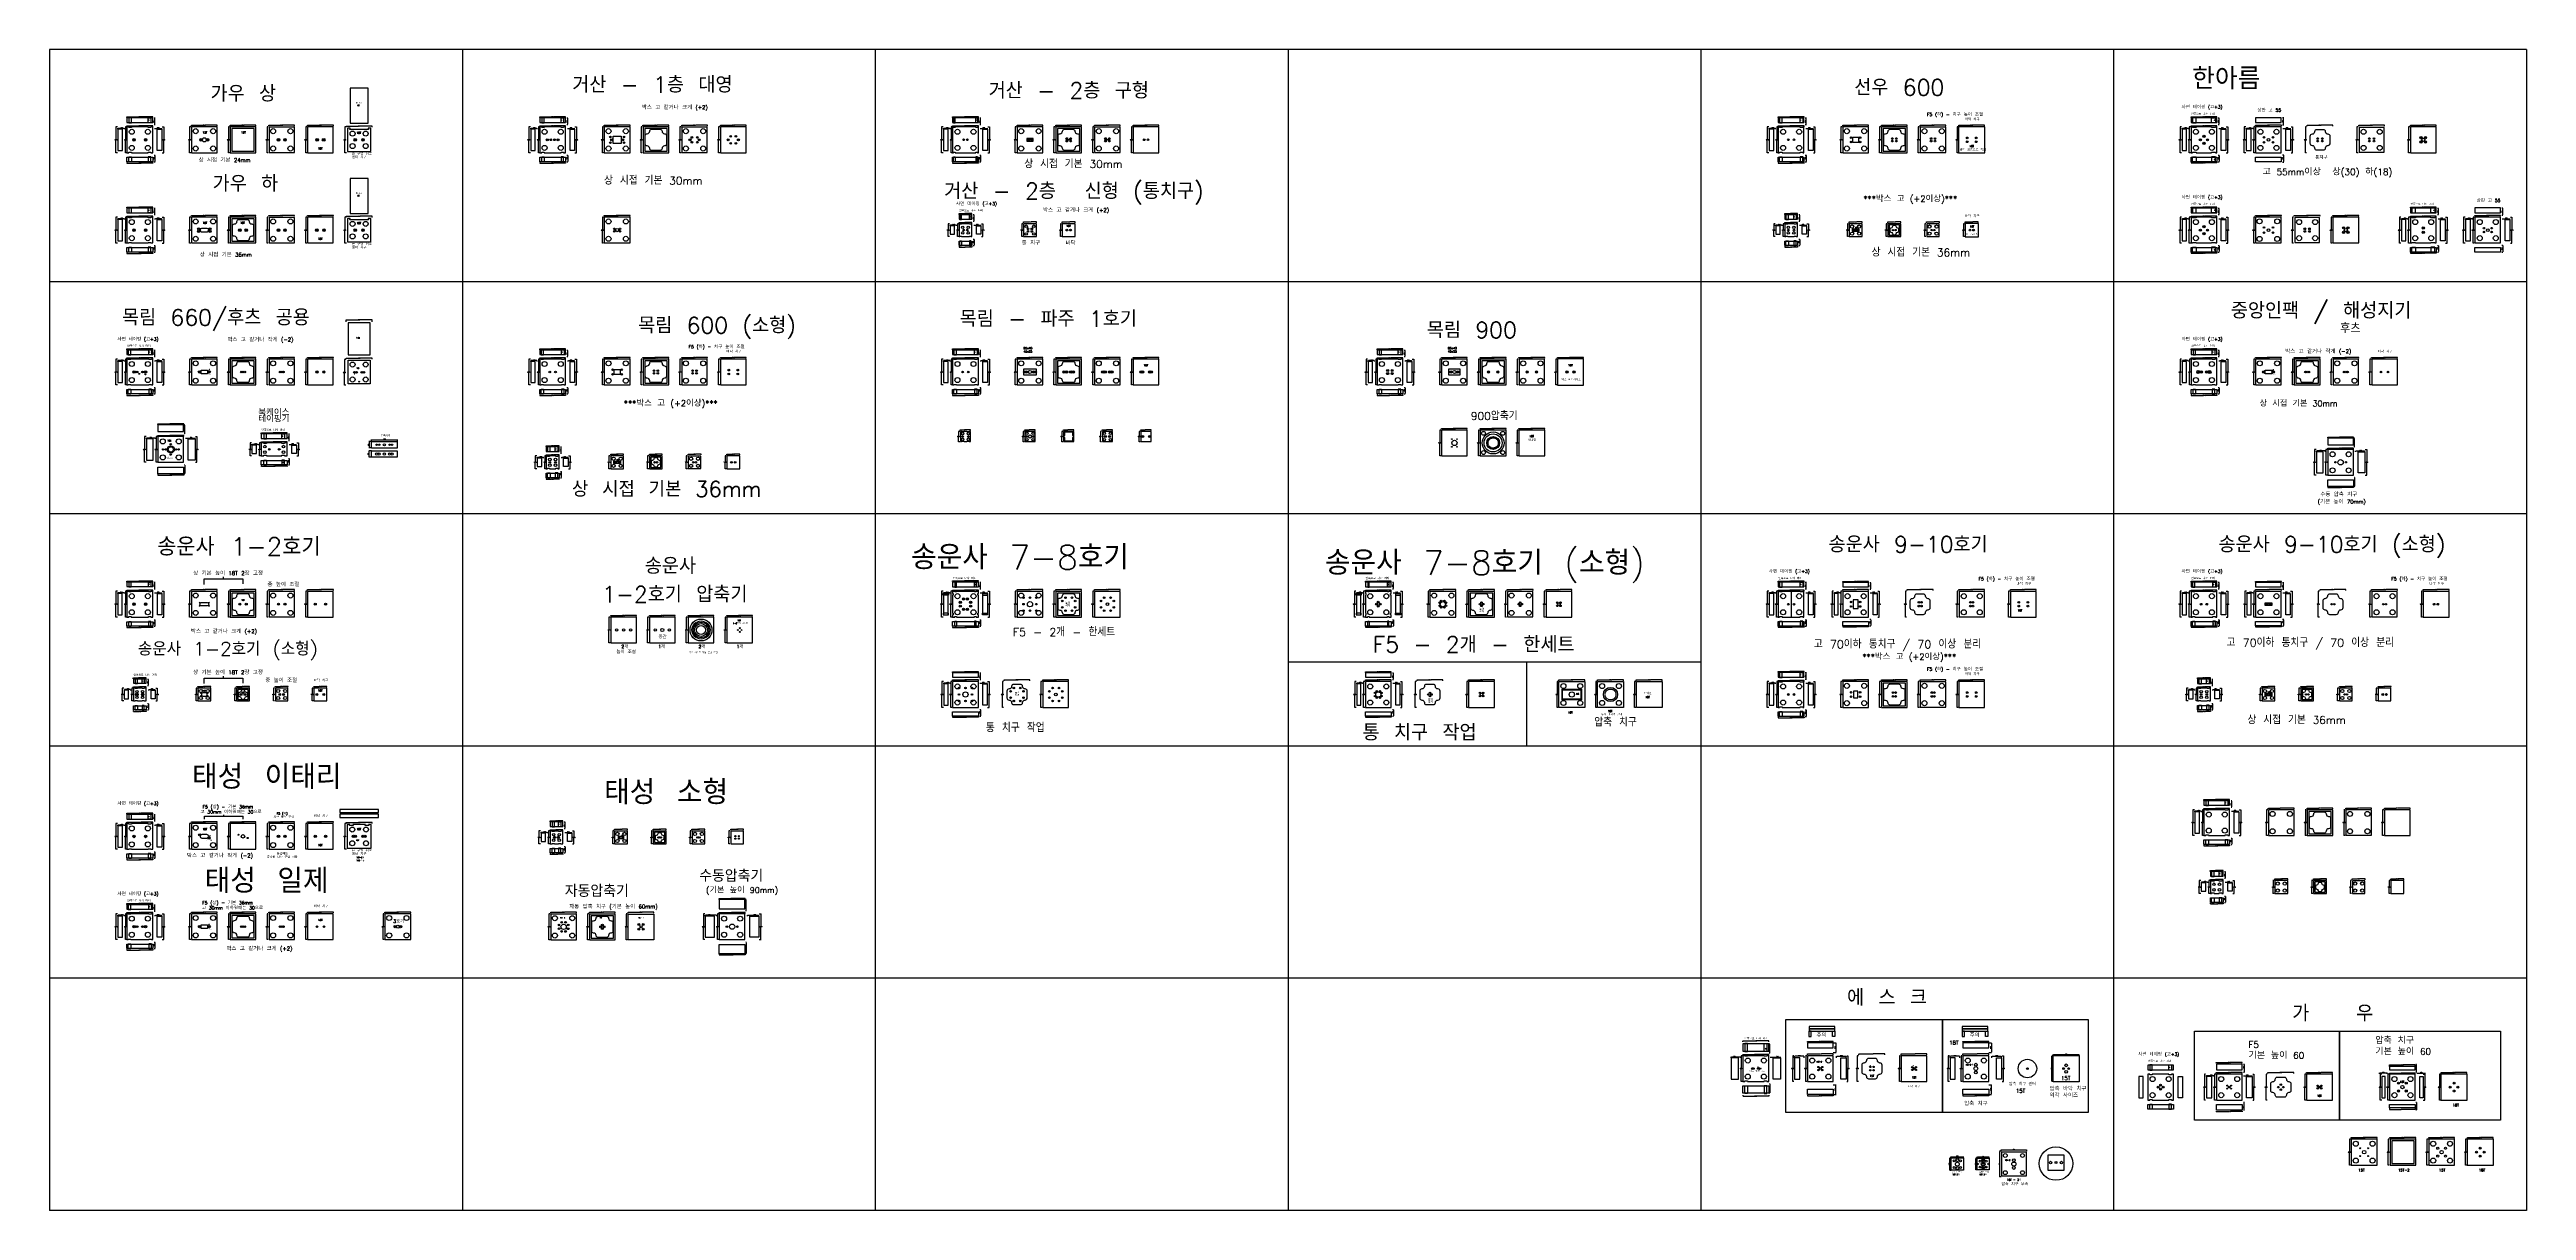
# Model space of a CAD drawing. Header units: millimetres. Extents: x 37110 to 56310, y -3510 to 5490.
import ezdxf

# ---------------------------------------------------------------- set-up
doc = ezdxf.new("R2010")
doc.units = ezdxf.units.MM
doc.linetypes.add('ACAD_ISO02W100', pattern=[15, 12, -3])
for name, color, linetype in [('TEXT', 3, 'Continuous'), ('볼트 구멍', 7, 'Continuous'), ('치구', 7, 'Continuous'), ('치수', 7, 'Continuous')]:
    doc.layers.add(name, color=color, linetype=linetype)
doc.styles.get("Standard").update_dxf_attribs({"font": 'txt.shx', "bigfont": 'whgtxt.shx'})
doc.dimstyles.new('ISO-25', dxfattribs={"dimtxt": 2.5, "dimasz": 2.5, "dimexe": 1.25, "dimexo": 0.625, "dimtad": 1, "dimtxsty": 'Standard', "dimcen": 2.5, "dimadec": 0, "dimazin": 0, "dimtfac": 1, "dimtmove": 0, "dimatfit": 3, "dimfxl": 0, "dimarcsym": 0})
doc.dimstyles.get("Standard").update_dxf_attribs({"dimtxt": 7, "dimasz": 0.18, "dimexe": 0.18, "dimexo": 0.0625, "dimgap": 0.09, "dimtad": 0, "dimtih": 1, "dimtoh": 1, "dimdec": 1, "dimzin": 0, "dimdsep": 46, "dimtxsty": 'Standard', "dimcen": 0.09, "dimadec": 0, "dimazin": 0, "dimtfac": 1, "dimtdec": 1, "dimtofl": 0, "dimtmove": 0, "dimatfit": 3, "dimfxl": 0, "dimtolj": 1, "dimtzin": 0, "dimarcsym": 0})

# ---------------------------------------------------------------- blocks, each defined once
blk = doc.blocks.new('*D1831')
at = {"layer": 'Defpoints', "color": 0}
for p in [(39606, 2450), (39806, 2465), (39806, 2450)]:
    blk.add_point(p, dxfattribs=at)
at = {"layer": '치수', "color": 0, "lineweight": -2}
for p, q in [((39606, 2451), (39606, 2466)), ((39608, 2465), (39803, 2465)), ((39806, 2451), (39806, 2466))]:
    blk.add_line(p, q, dxfattribs=at)
at = {"layer": '치수', "color": 0}
for points in [[(39608, 2465), (39608, 2464), (39606, 2465)], [(39803, 2465), (39803, 2464), (39806, 2465)]]:
    blk.add_solid(points, dxfattribs=at)
at = {"layer": '치수', "color": 0, "insert": (39706, 2469), "char_height": 7, "attachment_point": 5}
blk.add_mtext('200', dxfattribs=at)
blk = doc.blocks.new('*D1842')
at = {"layer": 'Defpoints', "color": 0, "linetype": 'Continuous'}
for p in [(39411, -510), (39399, -710), (39411, -710)]:
    blk.add_point(p, dxfattribs=at)
at = {"layer": '치수', "color": 0, "linetype": 'Continuous', "lineweight": -2}
for p, q in [((39411, -510), (39399, -510)), ((39399, -510), (39399, -607)), ((39399, -710), (39399, -613)), ((39411, -710), (39399, -710))]:
    blk.add_line(p, q, dxfattribs=at)
at = {"layer": '치수', "color": 0, "linetype": 'Continuous'}
for points in [[(39399, -510), (39399, -510), (39399, -510)], [(39399, -710), (39399, -710), (39399, -710)]]:
    blk.add_solid(points, dxfattribs=at)
at = {"layer": '치수', "color": 0, "linetype": 'Continuous', "insert": (39399, -610), "char_height": 5, "attachment_point": 5}
blk.add_mtext('\\A1;200.0', dxfattribs=at)
blk = doc.blocks.new('*D1508')
at = {"layer": 'Defpoints', "color": 0, "linetype": 'Continuous'}
for p in [(39410, -511), (39610, -503), (39610, -511)]:
    blk.add_point(p, dxfattribs=at)
at = {"layer": '치수', "color": 0, "linetype": 'Continuous', "lineweight": -2}
for p, q in [((39410, -511), (39410, -503)), ((39410, -503), (39501, -503)), ((39610, -503), (39519, -503)), ((39610, -511), (39610, -503))]:
    blk.add_line(p, q, dxfattribs=at)
at = {"layer": '치수', "color": 0, "linetype": 'Continuous'}
for points in [[(39410, -503), (39410, -503), (39410, -503)], [(39610, -503), (39610, -503), (39610, -503)]]:
    blk.add_solid(points, dxfattribs=at)
at = {"layer": '치수', "color": 0, "linetype": 'Continuous', "insert": (39510, -503), "char_height": 5, "attachment_point": 5}
blk.add_mtext('\\A1;200.0', dxfattribs=at)
blk = doc.blocks.new('*D1509')
at = {"layer": 'Defpoints', "color": 0, "linetype": 'Continuous'}
for p in [(38259, 547), (38359, 553), (38359, 547)]:
    blk.add_point(p, dxfattribs=at)
at = {"layer": '치수', "color": 0, "linetype": 'Continuous', "lineweight": -2}
for p, q in [((38259, 547), (38259, 553)), ((38260, 553), (38301, 553)), ((38359, 553), (38318, 553)), ((38359, 547), (38359, 553))]:
    blk.add_line(p, q, dxfattribs=at)
at = {"layer": '치수', "color": 0, "linetype": 'Continuous'}
for points in [[(38260, 553), (38260, 553), (38259, 553)], [(38359, 553), (38359, 553), (38359, 553)]]:
    blk.add_solid(points, dxfattribs=at)
at = {"layer": '치수', "color": 0, "linetype": 'Continuous', "insert": (38309, 553), "char_height": 5, "attachment_point": 5}
blk.add_mtext('\\A1;100.0', dxfattribs=at)
blk = doc.blocks.new('*D1522')
at = {"layer": 'Defpoints', "color": 0, "linetype": 'Continuous'}
for p in [(38246, 440), (38255, 540), (38255, 440)]:
    blk.add_point(p, dxfattribs=at)
at = {"layer": '치수', "color": 0, "linetype": 'Continuous', "lineweight": -2}
for p, q in [((38255, 540), (38246, 540)), ((38246, 540), (38246, 493)), ((38246, 440), (38246, 487)), ((38255, 440), (38246, 440))]:
    blk.add_line(p, q, dxfattribs=at)
at = {"layer": '치수', "color": 0, "linetype": 'Continuous'}
for points in [[(38246, 540), (38246, 540), (38246, 540)], [(38246, 440), (38246, 440), (38246, 440)]]:
    blk.add_solid(points, dxfattribs=at)
at = {"layer": '치수', "color": 0, "linetype": 'Continuous', "insert": (38246, 490), "char_height": 5, "attachment_point": 5}
blk.add_mtext('\\A1;100.0', dxfattribs=at)
blk = doc.blocks.new('*D1523')
at = {"layer": 'Defpoints', "color": 0, "linetype": 'Continuous'}
for p in [(38559, 547), (38659, 553), (38659, 547)]:
    blk.add_point(p, dxfattribs=at)
at = {"layer": '치수', "color": 0, "linetype": 'Continuous', "lineweight": -2}
for p, q in [((38559, 547), (38559, 553)), ((38560, 553), (38601, 553)), ((38659, 553), (38618, 553)), ((38659, 547), (38659, 553))]:
    blk.add_line(p, q, dxfattribs=at)
at = {"layer": '치수', "color": 0, "linetype": 'Continuous'}
for points in [[(38560, 553), (38560, 553), (38559, 553)], [(38659, 553), (38659, 553), (38659, 553)]]:
    blk.add_solid(points, dxfattribs=at)
at = {"layer": '치수', "color": 0, "linetype": 'Continuous', "insert": (38609, 553), "char_height": 5, "attachment_point": 5}
blk.add_mtext('\\A1;100.0', dxfattribs=at)
blk = doc.blocks.new('*D1524')
at = {"layer": 'Defpoints', "color": 0, "linetype": 'Continuous'}
for p in [(38546, 440), (38555, 540), (38555, 440)]:
    blk.add_point(p, dxfattribs=at)
at = {"layer": '치수', "color": 0, "linetype": 'Continuous', "lineweight": -2}
for p, q in [((38555, 540), (38546, 540)), ((38546, 540), (38546, 493)), ((38546, 440), (38546, 487)), ((38555, 440), (38546, 440))]:
    blk.add_line(p, q, dxfattribs=at)
at = {"layer": '치수', "color": 0, "linetype": 'Continuous'}
for points in [[(38546, 540), (38546, 540), (38546, 540)], [(38546, 440), (38546, 440), (38546, 440)]]:
    blk.add_solid(points, dxfattribs=at)
at = {"layer": '치수', "color": 0, "linetype": 'Continuous', "insert": (38546, 490), "char_height": 5, "attachment_point": 5}
blk.add_mtext('\\A1;100.0', dxfattribs=at)
blk = doc.blocks.new('*D1547')
at = {"layer": 'Defpoints', "color": 0, "linetype": 'Continuous'}
for p in [(39105, 4890), (39096, 4690), (39105, 4690)]:
    blk.add_point(p, dxfattribs=at)
at = {"layer": '치수', "color": 0, "linetype": 'Continuous', "lineweight": -2}
for p, q in [((39105, 4890), (39096, 4890)), ((39096, 4890), (39096, 4793)), ((39096, 4690), (39096, 4787)), ((39105, 4690), (39096, 4690))]:
    blk.add_line(p, q, dxfattribs=at)
at = {"layer": '치수', "color": 0, "linetype": 'Continuous'}
for points in [[(39096, 4890), (39096, 4890), (39096, 4890)], [(39096, 4690), (39096, 4690), (39096, 4690)]]:
    blk.add_solid(points, dxfattribs=at)
at = {"layer": '치수', "color": 0, "linetype": 'Continuous', "insert": (39096, 4790), "char_height": 5, "attachment_point": 5}
blk.add_mtext('\\A1;200.0', dxfattribs=at)
blk = doc.blocks.new('*D1548')
at = {"layer": 'Defpoints', "color": 0, "linetype": 'Continuous'}
for p in [(38505, 4890), (38496, 4690), (38505, 4690)]:
    blk.add_point(p, dxfattribs=at)
at = {"layer": '치수', "color": 0, "linetype": 'Continuous', "lineweight": -2}
for p, q in [((38505, 4890), (38496, 4890)), ((38496, 4890), (38496, 4793)), ((38496, 4690), (38496, 4787)), ((38505, 4690), (38496, 4690))]:
    blk.add_line(p, q, dxfattribs=at)
at = {"layer": '치수', "color": 0, "linetype": 'Continuous'}
for points in [[(38496, 4890), (38496, 4890), (38496, 4890)], [(38496, 4690), (38496, 4690), (38496, 4690)]]:
    blk.add_solid(points, dxfattribs=at)
at = {"layer": '치수', "color": 0, "linetype": 'Continuous', "insert": (38496, 4790), "char_height": 5, "attachment_point": 5}
blk.add_mtext('\\A1;200.0', dxfattribs=at)
blk = doc.blocks.new('*D1549')
at = {"layer": 'Defpoints', "color": 0, "linetype": 'Continuous'}
for p in [(38805, 4890), (38796, 4690), (38805, 4690)]:
    blk.add_point(p, dxfattribs=at)
at = {"layer": '치수', "color": 0, "linetype": 'Continuous', "lineweight": -2}
for p, q in [((38805, 4890), (38796, 4890)), ((38796, 4890), (38796, 4793)), ((38796, 4690), (38796, 4787)), ((38805, 4690), (38796, 4690))]:
    blk.add_line(p, q, dxfattribs=at)
at = {"layer": '치수', "color": 0, "linetype": 'Continuous'}
for points in [[(38796, 4890), (38796, 4890), (38796, 4890)], [(38796, 4690), (38796, 4690), (38796, 4690)]]:
    blk.add_solid(points, dxfattribs=at)
at = {"layer": '치수', "color": 0, "linetype": 'Continuous', "insert": (38796, 4790), "char_height": 5, "attachment_point": 5}
blk.add_mtext('\\A1;200.0', dxfattribs=at)
blk = doc.blocks.new('*D1550')
at = {"layer": 'Defpoints', "color": 0, "linetype": 'Continuous'}
for p in [(37709, 4890), (37699, 4690), (37709, 4690)]:
    blk.add_point(p, dxfattribs=at)
at = {"layer": '치수', "color": 0, "linetype": 'Continuous', "lineweight": -2}
for p, q in [((37708, 4890), (37699, 4890)), ((37699, 4890), (37699, 4793)), ((37699, 4690), (37699, 4787)), ((37708, 4690), (37699, 4690))]:
    blk.add_line(p, q, dxfattribs=at)
at = {"layer": '치수', "color": 0, "linetype": 'Continuous'}
for points in [[(37699, 4890), (37700, 4890), (37699, 4890)], [(37699, 4690), (37700, 4690), (37699, 4690)]]:
    blk.add_solid(points, dxfattribs=at)
at = {"layer": '치수', "color": 0, "linetype": 'Continuous', "insert": (37699, 4790), "char_height": 5, "attachment_point": 5}
blk.add_mtext('\\A1;200.0', dxfattribs=at)
blk = doc.blocks.new('*D1551')
at = {"layer": 'Defpoints', "color": 0, "linetype": 'Continuous'}
for p in [(37983, 4890), (37983, 4690), (37995, 4690)]:
    blk.add_point(p, dxfattribs=at)
at = {"layer": '치수', "color": 0, "linetype": 'Continuous', "lineweight": -2}
for p, q in [((37983, 4890), (37995, 4890)), ((37995, 4890), (37995, 4793)), ((37983, 4690), (37995, 4690)), ((37995, 4690), (37995, 4787))]:
    blk.add_line(p, q, dxfattribs=at)
at = {"layer": '치수', "color": 0, "linetype": 'Continuous'}
for points in [[(37995, 4890), (37995, 4890), (37995, 4890)], [(37995, 4690), (37995, 4690), (37995, 4690)]]:
    blk.add_solid(points, dxfattribs=at)
at = {"layer": '치수', "color": 0, "linetype": 'Continuous', "insert": (37995, 4790), "char_height": 5, "attachment_point": 5}
blk.add_mtext('\\A1;200.0', dxfattribs=at)
blk = doc.blocks.new('*D1552')
at = {"layer": 'Defpoints', "color": 0, "linetype": 'Continuous'}
for p in [(38205, 4890), (38196, 4690), (38205, 4690)]:
    blk.add_point(p, dxfattribs=at)
at = {"layer": '치수', "color": 0, "linetype": 'Continuous', "lineweight": -2}
for p, q in [((38205, 4890), (38196, 4890)), ((38196, 4890), (38196, 4793)), ((38196, 4690), (38196, 4787)), ((38205, 4690), (38196, 4690))]:
    blk.add_line(p, q, dxfattribs=at)
at = {"layer": '치수', "color": 0, "linetype": 'Continuous'}
for points in [[(38196, 4890), (38196, 4890), (38196, 4890)], [(38196, 4690), (38196, 4690), (38196, 4690)]]:
    blk.add_solid(points, dxfattribs=at)
at = {"layer": '치수', "color": 0, "linetype": 'Continuous', "insert": (38196, 4790), "char_height": 5, "attachment_point": 5}
blk.add_mtext('\\A1;200.0', dxfattribs=at)
blk = doc.blocks.new('*D1553')
at = {"layer": 'Defpoints', "color": 0, "linetype": 'Continuous'}
for p in [(37637, 4890), (37625, 4690), (37637, 4690)]:
    blk.add_point(p, dxfattribs=at)
at = {"layer": '치수', "color": 0, "linetype": 'Continuous', "lineweight": -2}
for p, q in [((37637, 4890), (37625, 4890)), ((37625, 4890), (37625, 4793)), ((37625, 4690), (37625, 4787)), ((37637, 4690), (37625, 4690))]:
    blk.add_line(p, q, dxfattribs=at)
at = {"layer": '치수', "color": 0, "linetype": 'Continuous'}
for points in [[(37625, 4890), (37625, 4890), (37625, 4890)], [(37625, 4690), (37625, 4690), (37625, 4690)]]:
    blk.add_solid(points, dxfattribs=at)
at = {"layer": '치수', "color": 0, "linetype": 'Continuous', "insert": (37625, 4790), "char_height": 5, "attachment_point": 5}
blk.add_mtext('\\A1;200.0', dxfattribs=at)
blk = doc.blocks.new('*D1554')
at = {"layer": 'Defpoints', "color": 0, "linetype": 'Continuous'}
for p in [(39411, 4890), (39399, 4690), (39411, 4690)]:
    blk.add_point(p, dxfattribs=at)
at = {"layer": '치수', "color": 0, "linetype": 'Continuous', "lineweight": -2}
for p, q in [((39411, 4890), (39399, 4890)), ((39399, 4890), (39399, 4793)), ((39399, 4690), (39399, 4787)), ((39411, 4690), (39399, 4690))]:
    blk.add_line(p, q, dxfattribs=at)
at = {"layer": '치수', "color": 0, "linetype": 'Continuous'}
for points in [[(39399, 4890), (39399, 4890), (39399, 4890)], [(39399, 4690), (39399, 4690), (39399, 4690)]]:
    blk.add_solid(points, dxfattribs=at)
at = {"layer": '치수', "color": 0, "linetype": 'Continuous', "insert": (39399, 4790), "char_height": 5, "attachment_point": 5}
blk.add_mtext('\\A1;200.0', dxfattribs=at)
blk = doc.blocks.new('*D1555')
at = {"layer": 'Defpoints', "color": 0, "linetype": 'Continuous'}
for p in [(39027, 2440), (39027, 2340), (39039, 2340)]:
    blk.add_point(p, dxfattribs=at)
at = {"layer": '치수', "color": 0, "linetype": 'Continuous', "lineweight": -2}
for p, q in [((39027, 2440), (39039, 2440)), ((39027, 2340), (39039, 2340)), ((39039, 2440), (39039, 2393)), ((39039, 2340), (39039, 2387))]:
    blk.add_line(p, q, dxfattribs=at)
at = {"layer": '치수', "color": 0, "linetype": 'Continuous'}
for points in [[(39039, 2440), (39039, 2440), (39039, 2440)], [(39039, 2340), (39039, 2340), (39039, 2340)]]:
    blk.add_solid(points, dxfattribs=at)
at = {"layer": '치수', "color": 0, "linetype": 'Continuous', "insert": (39039, 2390), "char_height": 5, "attachment_point": 5}
blk.add_mtext('\\A1;100.0', dxfattribs=at)
blk = doc.blocks.new('*D1556')
at = {"layer": 'Defpoints', "color": 0}
for p in [(39587, 2401), (39606, 2451), (39606, 2401)]:
    blk.add_point(p, dxfattribs=at)
at = {"layer": '치수', "color": 0, "lineweight": -2}
for p, q in [((39605, 2451), (39585, 2451)), ((39605, 2401), (39585, 2401)), ((39587, 2448), (39587, 2403))]:
    blk.add_line(p, q, dxfattribs=at)
at = {"layer": '치수', "color": 0}
for points in [[(39586, 2448), (39587, 2448), (39587, 2451)], [(39586, 2403), (39587, 2403), (39587, 2401)]]:
    blk.add_solid(points, dxfattribs=at)
at = {"layer": '치수', "color": 0, "insert": (39583, 2426), "char_height": 7, "attachment_point": 5, "rotation": 90}
blk.add_mtext('50', dxfattribs=at)
blk = doc.blocks.new('*D1557')
at = {"layer": 'Defpoints', "color": 0, "linetype": 'Continuous'}
for p in [(38664, 2340), (38676, 2440), (38676, 2340)]:
    blk.add_point(p, dxfattribs=at)
at = {"layer": '치수', "color": 0, "linetype": 'Continuous', "lineweight": -2}
for p, q in [((38676, 2440), (38664, 2440)), ((38664, 2440), (38664, 2393)), ((38664, 2340), (38664, 2387)), ((38676, 2340), (38664, 2340))]:
    blk.add_line(p, q, dxfattribs=at)
at = {"layer": '치수', "color": 0, "linetype": 'Continuous'}
for points in [[(38664, 2440), (38664, 2440), (38664, 2440)], [(38664, 2340), (38664, 2340), (38664, 2340)]]:
    blk.add_solid(points, dxfattribs=at)
at = {"layer": '치수', "color": 0, "linetype": 'Continuous', "insert": (38664, 2390), "char_height": 5, "attachment_point": 5}
blk.add_mtext('\\A1;100.0', dxfattribs=at)
blk = doc.blocks.new('*D1558')
at = {"layer": 'Defpoints', "color": 0, "linetype": 'Continuous'}
for p in [(38738, 2340), (38750, 2440), (38750, 2340)]:
    blk.add_point(p, dxfattribs=at)
at = {"layer": '치수', "color": 0, "linetype": 'Continuous', "lineweight": -2}
for p, q in [((38750, 2440), (38738, 2440)), ((38738, 2440), (38738, 2393)), ((38738, 2340), (38738, 2387)), ((38750, 2340), (38738, 2340))]:
    blk.add_line(p, q, dxfattribs=at)
at = {"layer": '치수', "color": 0, "linetype": 'Continuous'}
for points in [[(38738, 2440), (38738, 2440), (38738, 2440)], [(38738, 2340), (38738, 2340), (38738, 2340)]]:
    blk.add_solid(points, dxfattribs=at)
at = {"layer": '치수', "color": 0, "linetype": 'Continuous', "insert": (38738, 2390), "char_height": 5, "attachment_point": 5}
blk.add_mtext('\\A1;100.0', dxfattribs=at)
blk = doc.blocks.new('*D1559')
at = {"layer": 'Defpoints', "color": 0, "linetype": 'Continuous'}
for p in [(38241, 2490), (38241, 2290), (38253, 2290)]:
    blk.add_point(p, dxfattribs=at)
at = {"layer": '치수', "color": 0, "linetype": 'Continuous', "lineweight": -2}
for p, q in [((38241, 2490), (38253, 2490)), ((38253, 2490), (38253, 2393)), ((38253, 2290), (38253, 2387)), ((38241, 2290), (38253, 2290))]:
    blk.add_line(p, q, dxfattribs=at)
at = {"layer": '치수', "color": 0, "linetype": 'Continuous'}
for points in [[(38253, 2490), (38253, 2490), (38253, 2490)], [(38253, 2290), (38253, 2290), (38253, 2290)]]:
    blk.add_solid(points, dxfattribs=at)
at = {"layer": '치수', "color": 0, "linetype": 'Continuous', "insert": (38253, 2390), "char_height": 5, "attachment_point": 5}
blk.add_mtext('\\A1;200.0', dxfattribs=at)
blk = doc.blocks.new('*D1560')
at = {"layer": 'Defpoints', "color": 0, "linetype": 'Continuous'}
for p in [(37948, 2490), (37936, 2290), (37948, 2290)]:
    blk.add_point(p, dxfattribs=at)
at = {"layer": '치수', "color": 0, "linetype": 'Continuous', "lineweight": -2}
for p, q in [((37948, 2490), (37936, 2490)), ((37936, 2490), (37936, 2393)), ((37936, 2290), (37936, 2387)), ((37948, 2290), (37936, 2290))]:
    blk.add_line(p, q, dxfattribs=at)
at = {"layer": '치수', "color": 0, "linetype": 'Continuous'}
for points in [[(37936, 2490), (37936, 2490), (37936, 2490)], [(37936, 2290), (37936, 2290), (37936, 2290)]]:
    blk.add_solid(points, dxfattribs=at)
at = {"layer": '치수', "color": 0, "linetype": 'Continuous', "insert": (37936, 2390), "char_height": 5, "attachment_point": 5}
blk.add_mtext('\\A1;200.0', dxfattribs=at)
blk = doc.blocks.new('*D1561')
at = {"layer": 'Defpoints', "color": 0, "linetype": 'Continuous'}
for p in [(37859, 2490), (37846, 2290), (37859, 2290)]:
    blk.add_point(p, dxfattribs=at)
at = {"layer": '치수', "color": 0, "linetype": 'Continuous', "lineweight": -2}
for p, q in [((37858, 2490), (37846, 2490)), ((37846, 2490), (37846, 2393)), ((37846, 2290), (37846, 2387)), ((37858, 2290), (37846, 2290))]:
    blk.add_line(p, q, dxfattribs=at)
at = {"layer": '치수', "color": 0, "linetype": 'Continuous'}
for points in [[(37846, 2490), (37847, 2490), (37846, 2490)], [(37846, 2290), (37847, 2290), (37846, 2290)]]:
    blk.add_solid(points, dxfattribs=at)
at = {"layer": '치수', "color": 0, "linetype": 'Continuous', "insert": (37846, 2390), "char_height": 5, "attachment_point": 5}
blk.add_mtext('\\A1;200.0', dxfattribs=at)
blk = doc.blocks.new('*D1562')
at = {"layer": 'Defpoints', "color": 0}
for p in [(38158, 2200), (38160, 2270), (38160, 2200)]:
    blk.add_point(p, dxfattribs=at)
at = {"layer": '치수', "color": 0, "lineweight": -2}
for p, q in [((38159, 2270), (38157, 2270)), ((38159, 2200), (38157, 2200)), ((38158, 2268), (38158, 2203))]:
    blk.add_line(p, q, dxfattribs=at)
at = {"layer": '치수', "color": 0}
for points in [[(38158, 2268), (38158, 2268), (38158, 2270)], [(38158, 2203), (38158, 2203), (38158, 2200)]]:
    blk.add_solid(points, dxfattribs=at)
at = {"layer": '치수', "color": 0, "insert": (38154, 2231), "char_height": 5, "attachment_point": 5, "rotation": 90}
blk.add_mtext('70,0', dxfattribs=at)
blk = doc.blocks.new('*D1563')
at = {"layer": 'Defpoints', "color": 0, "linetype": 'Continuous'}
for p in [(37950, 2198), (38150, 2198), (38150, 2191)]:
    blk.add_point(p, dxfattribs=at)
at = {"layer": '치수', "color": 0, "linetype": 'Continuous', "lineweight": -2}
for p, q in [((37950, 2198), (37950, 2191)), ((37950, 2191), (38041, 2191)), ((38150, 2191), (38059, 2191)), ((38150, 2198), (38150, 2191))]:
    blk.add_line(p, q, dxfattribs=at)
at = {"layer": '치수', "color": 0, "linetype": 'Continuous'}
for points in [[(37950, 2191), (37950, 2191), (37950, 2191)], [(38150, 2191), (38150, 2191), (38150, 2191)]]:
    blk.add_solid(points, dxfattribs=at)
at = {"layer": '치수', "color": 0, "linetype": 'Continuous', "insert": (38050, 2191), "char_height": 5, "attachment_point": 5}
blk.add_mtext('\\A1;200.0', dxfattribs=at)
blk = doc.blocks.new('*D1564')
at = {"layer": 'Defpoints', "color": 0}
for p in [(38961, 2320), (38961, 2270), (38968, 2270)]:
    blk.add_point(p, dxfattribs=at)
at = {"layer": '치수', "color": 0, "lineweight": -2}
for p, q in [((38962, 2320), (38969, 2320)), ((38968, 2318), (38968, 2273)), ((38962, 2270), (38969, 2270))]:
    blk.add_line(p, q, dxfattribs=at)
at = {"layer": '치수', "color": 0}
for points in [[(38968, 2318), (38968, 2318), (38968, 2320)], [(38968, 2273), (38968, 2273), (38968, 2270)]]:
    blk.add_solid(points, dxfattribs=at)
at = {"layer": '치수', "color": 0, "insert": (38964, 2298), "char_height": 5, "attachment_point": 5, "rotation": 90}
blk.add_mtext('50,0', dxfattribs=at)
blk = doc.blocks.new('*D1565')
at = {"layer": 'Defpoints', "color": 0, "linetype": 'Continuous'}
for p in [(38751, 2265), (38951, 2265), (38951, 2259)]:
    blk.add_point(p, dxfattribs=at)
at = {"layer": '치수', "color": 0, "linetype": 'Continuous', "lineweight": -2}
for p, q in [((38751, 2265), (38751, 2258)), ((38752, 2259), (38843, 2259)), ((38951, 2259), (38860, 2259)), ((38951, 2265), (38951, 2258))]:
    blk.add_line(p, q, dxfattribs=at)
at = {"layer": '치수', "color": 0, "linetype": 'Continuous'}
for points in [[(38752, 2259), (38752, 2259), (38751, 2259)], [(38951, 2259), (38951, 2259), (38951, 2259)]]:
    blk.add_solid(points, dxfattribs=at)
at = {"layer": '치수', "color": 0, "linetype": 'Continuous', "insert": (38851, 2259), "char_height": 5, "attachment_point": 5}
blk.add_mtext('\\A1;200.0', dxfattribs=at)
blk = doc.blocks.new('*D1566')
at = {"layer": 'Defpoints', "color": 0}
for p in [(38679, 2428), (38679, 2422), (38729, 2422)]:
    blk.add_point(p, dxfattribs=at)
at = {"layer": '치수', "color": 0, "lineweight": -2}
for p, q in [((38679, 2422), (38679, 2430)), ((38727, 2428), (38682, 2428)), ((38729, 2422), (38729, 2430))]:
    blk.add_line(p, q, dxfattribs=at)
at = {"layer": '치수', "color": 0}
for points in [[(38682, 2429), (38682, 2428), (38679, 2428)], [(38727, 2429), (38727, 2428), (38729, 2428)]]:
    blk.add_solid(points, dxfattribs=at)
at = {"layer": '치수', "color": 0, "insert": (38707, 2432), "char_height": 5, "attachment_point": 5}
blk.add_mtext('50,0', dxfattribs=at)
blk = doc.blocks.new('*D1567')
at = {"layer": 'Defpoints', "color": 0}
for p in [(38973, 2422), (39023, 2428), (39023, 2422)]:
    blk.add_point(p, dxfattribs=at)
at = {"layer": '치수', "color": 0, "lineweight": -2}
for p, q in [((38973, 2422), (38973, 2430)), ((38976, 2428), (39021, 2428)), ((39023, 2422), (39023, 2430))]:
    blk.add_line(p, q, dxfattribs=at)
at = {"layer": '치수', "color": 0}
for points in [[(38976, 2429), (38976, 2428), (38973, 2428)], [(39021, 2429), (39021, 2428), (39023, 2428)]]:
    blk.add_solid(points, dxfattribs=at)
at = {"layer": '치수', "color": 0, "insert": (38995, 2432), "char_height": 5, "attachment_point": 5}
blk.add_mtext('50,0', dxfattribs=at)
blk = doc.blocks.new('*D1568')
at = {"layer": 'Defpoints', "color": 0}
for p in [(39586, 2329), (39606, 2379), (39606, 2329)]:
    blk.add_point(p, dxfattribs=at)
at = {"layer": '치수', "color": 0, "lineweight": -2}
for p, q in [((39605, 2379), (39585, 2379)), ((39605, 2329), (39585, 2329)), ((39586, 2377), (39586, 2332))]:
    blk.add_line(p, q, dxfattribs=at)
at = {"layer": '치수', "color": 0}
for points in [[(39586, 2377), (39587, 2377), (39586, 2379)], [(39586, 2332), (39587, 2332), (39586, 2329)]]:
    blk.add_solid(points, dxfattribs=at)
at = {"layer": '치수', "color": 0, "insert": (39582, 2354), "char_height": 7, "attachment_point": 5, "rotation": 90}
blk.add_mtext('50', dxfattribs=at)
blk = doc.blocks.new('*D1571')
at = {"layer": 'Defpoints', "color": 0, "linetype": 'Continuous'}
for p in [(37950, 2582), (38150, 2589), (38150, 2582)]:
    blk.add_point(p, dxfattribs=at)
at = {"layer": '치수', "color": 0, "linetype": 'Continuous', "lineweight": -2}
for p, q in [((37950, 2582), (37950, 2589)), ((37950, 2589), (38041, 2589)), ((38150, 2589), (38059, 2589)), ((38150, 2582), (38150, 2589))]:
    blk.add_line(p, q, dxfattribs=at)
at = {"layer": '치수', "color": 0, "linetype": 'Continuous'}
for points in [[(37950, 2589), (37950, 2589), (37950, 2589)], [(38150, 2589), (38150, 2589), (38150, 2589)]]:
    blk.add_solid(points, dxfattribs=at)
at = {"layer": '치수', "color": 0, "linetype": 'Continuous', "insert": (38050, 2589), "char_height": 5, "attachment_point": 5}
blk.add_mtext('\\A1;200.0', dxfattribs=at)
blk = doc.blocks.new('*D1572')
at = {"layer": 'Defpoints', "color": 0, "linetype": 'Continuous'}
for p in [(38150, 2499), (37950, 2492), (38150, 2492)]:
    blk.add_point(p, dxfattribs=at)
at = {"layer": '치수', "color": 0, "linetype": 'Continuous', "lineweight": -2}
for p, q in [((37950, 2492), (37950, 2499)), ((37950, 2499), (38041, 2499)), ((38150, 2499), (38059, 2499)), ((38150, 2492), (38150, 2499))]:
    blk.add_line(p, q, dxfattribs=at)
at = {"layer": '치수', "color": 0, "linetype": 'Continuous'}
for points in [[(37950, 2499), (37950, 2499), (37950, 2499)], [(38150, 2499), (38150, 2499), (38150, 2499)]]:
    blk.add_solid(points, dxfattribs=at)
at = {"layer": '치수', "color": 0, "linetype": 'Continuous', "insert": (38050, 2499), "char_height": 5, "attachment_point": 5}
blk.add_mtext('\\A1;200.0', dxfattribs=at)
blk = doc.blocks.new('*D1573')
at = {"layer": 'Defpoints', "color": 0}
for p in [(37862, 2478), (37862, 2472), (37932, 2472)]:
    blk.add_point(p, dxfattribs=at)
at = {"layer": '치수', "color": 0, "lineweight": -2}
for p, q in [((37862, 2473), (37862, 2480)), ((37930, 2478), (37865, 2478)), ((37932, 2472), (37932, 2480))]:
    blk.add_line(p, q, dxfattribs=at)
at = {"layer": '치수', "color": 0}
for points in [[(37865, 2479), (37865, 2478), (37862, 2478)], [(37930, 2479), (37930, 2478), (37932, 2478)]]:
    blk.add_solid(points, dxfattribs=at)
at = {"layer": '치수', "color": 0, "insert": (37894, 2482), "char_height": 5, "attachment_point": 5}
blk.add_mtext('70,0', dxfattribs=at)
blk = doc.blocks.new('*D1574')
at = {"layer": 'Defpoints', "color": 0}
for p in [(38168, 2472), (38238, 2478), (38238, 2472)]:
    blk.add_point(p, dxfattribs=at)
at = {"layer": '치수', "color": 0, "lineweight": -2}
for p, q in [((38168, 2472), (38168, 2480)), ((38170, 2478), (38235, 2478)), ((38238, 2473), (38238, 2480))]:
    blk.add_line(p, q, dxfattribs=at)
at = {"layer": '치수', "color": 0}
for points in [[(38170, 2479), (38170, 2478), (38168, 2478)], [(38235, 2479), (38235, 2478), (38238, 2478)]]:
    blk.add_solid(points, dxfattribs=at)
at = {"layer": '치수', "color": 0, "insert": (38206, 2482), "char_height": 5, "attachment_point": 5}
blk.add_mtext('70,0', dxfattribs=at)
blk = doc.blocks.new('*D1575')
at = {"layer": 'Defpoints', "color": 0}
for p in [(38158, 2580), (38160, 2580), (38160, 2510)]:
    blk.add_point(p, dxfattribs=at)
at = {"layer": '치수', "color": 0, "lineweight": -2}
for p, q in [((38159, 2580), (38157, 2580)), ((38159, 2510), (38157, 2510)), ((38158, 2512), (38158, 2577))]:
    blk.add_line(p, q, dxfattribs=at)
at = {"layer": '치수', "color": 0}
for points in [[(38158, 2577), (38158, 2577), (38158, 2580)], [(38158, 2512), (38158, 2512), (38158, 2510)]]:
    blk.add_solid(points, dxfattribs=at)
at = {"layer": '치수', "color": 0, "insert": (38154, 2549), "char_height": 5, "attachment_point": 5, "rotation": 90}
blk.add_mtext('70,0', dxfattribs=at)
blk = doc.blocks.new('*D1586')
at = {"layer": 'Defpoints', "color": 0}
for p in [(38961, 2510), (38968, 2510), (38961, 2460)]:
    blk.add_point(p, dxfattribs=at)
at = {"layer": '치수', "color": 0, "lineweight": -2}
for p, q in [((38962, 2510), (38969, 2510)), ((38968, 2462), (38968, 2507)), ((38962, 2460), (38969, 2460))]:
    blk.add_line(p, q, dxfattribs=at)
at = {"layer": '치수', "color": 0}
for points in [[(38968, 2507), (38968, 2507), (38968, 2510)], [(38968, 2462), (38968, 2462), (38968, 2460)]]:
    blk.add_solid(points, dxfattribs=at)
at = {"layer": '치수', "color": 0, "insert": (38964, 2482), "char_height": 5, "attachment_point": 5, "rotation": 90}
blk.add_mtext('50,0', dxfattribs=at)
blk = doc.blocks.new('*D1587')
at = {"layer": 'Defpoints', "color": 0, "linetype": 'Continuous'}
for p in [(38751, 2442), (38951, 2449), (38951, 2442)]:
    blk.add_point(p, dxfattribs=at)
at = {"layer": '치수', "color": 0, "linetype": 'Continuous', "lineweight": -2}
for p, q in [((38751, 2442), (38751, 2449)), ((38752, 2449), (38843, 2449)), ((38951, 2449), (38860, 2449)), ((38951, 2442), (38951, 2449))]:
    blk.add_line(p, q, dxfattribs=at)
at = {"layer": '치수', "color": 0, "linetype": 'Continuous'}
for points in [[(38752, 2449), (38752, 2449), (38751, 2449)], [(38951, 2449), (38951, 2449), (38951, 2449)]]:
    blk.add_solid(points, dxfattribs=at)
at = {"layer": '치수', "color": 0, "linetype": 'Continuous', "insert": (38851, 2449), "char_height": 5, "attachment_point": 5}
blk.add_mtext('\\A1;200.0', dxfattribs=at)
blk = doc.blocks.new('*D1588')
at = {"layer": 'Defpoints', "color": 0, "linetype": 'Continuous'}
for p in [(38751, 2512), (38951, 2519), (38951, 2512)]:
    blk.add_point(p, dxfattribs=at)
at = {"layer": '치수', "color": 0, "linetype": 'Continuous', "lineweight": -2}
for p, q in [((38751, 2512), (38751, 2519)), ((38752, 2519), (38843, 2519)), ((38951, 2519), (38860, 2519)), ((38951, 2512), (38951, 2519))]:
    blk.add_line(p, q, dxfattribs=at)
at = {"layer": '치수', "color": 0, "linetype": 'Continuous'}
for points in [[(38752, 2519), (38752, 2519), (38751, 2519)], [(38951, 2519), (38951, 2519), (38951, 2519)]]:
    blk.add_solid(points, dxfattribs=at)
at = {"layer": '치수', "color": 0, "linetype": 'Continuous', "insert": (38851, 2519), "char_height": 5, "attachment_point": 5}
blk.add_mtext('\\A1;200.0', dxfattribs=at)
blk = doc.blocks.new('*D1597')
at = {"layer": 'Defpoints', "color": 0, "linetype": 'Continuous'}
for p in [(37637, 4190), (37625, 3990), (37637, 3990)]:
    blk.add_point(p, dxfattribs=at)
at = {"layer": '치수', "color": 0, "linetype": 'Continuous', "lineweight": -2}
for p, q in [((37637, 4190), (37625, 4190)), ((37625, 4190), (37625, 4093)), ((37625, 3990), (37625, 4087)), ((37637, 3990), (37625, 3990))]:
    blk.add_line(p, q, dxfattribs=at)
at = {"layer": '치수', "color": 0, "linetype": 'Continuous'}
for points in [[(37625, 4190), (37625, 4190), (37625, 4190)], [(37625, 3990), (37625, 3990), (37625, 3990)]]:
    blk.add_solid(points, dxfattribs=at)
at = {"layer": '치수', "color": 0, "linetype": 'Continuous', "insert": (37625, 4090), "char_height": 5, "attachment_point": 5}
blk.add_mtext('\\A1;200.0', dxfattribs=at)
blk = doc.blocks.new('*D1598')
at = {"layer": 'Defpoints', "color": 0, "linetype": 'Continuous'}
for p in [(37983, 4190), (37983, 3990), (37995, 3990)]:
    blk.add_point(p, dxfattribs=at)
at = {"layer": '치수', "color": 0, "linetype": 'Continuous', "lineweight": -2}
for p, q in [((37983, 4190), (37995, 4190)), ((37995, 4190), (37995, 4093)), ((37995, 3990), (37995, 4087)), ((37983, 3990), (37995, 3990))]:
    blk.add_line(p, q, dxfattribs=at)
at = {"layer": '치수', "color": 0, "linetype": 'Continuous'}
for points in [[(37995, 4190), (37995, 4190), (37995, 4190)], [(37995, 3990), (37995, 3990), (37995, 3990)]]:
    blk.add_solid(points, dxfattribs=at)
at = {"layer": '치수', "color": 0, "linetype": 'Continuous', "insert": (37995, 4090), "char_height": 5, "attachment_point": 5}
blk.add_mtext('\\A1;200.0', dxfattribs=at)
blk = doc.blocks.new('*D1599')
at = {"layer": 'Defpoints', "color": 0, "linetype": 'Continuous'}
for p in [(37709, 4190), (37699, 3990), (37709, 3990)]:
    blk.add_point(p, dxfattribs=at)
at = {"layer": '치수', "color": 0, "linetype": 'Continuous', "lineweight": -2}
for p, q in [((37708, 4190), (37699, 4190)), ((37699, 4190), (37699, 4093)), ((37699, 3990), (37699, 4087)), ((37708, 3990), (37699, 3990))]:
    blk.add_line(p, q, dxfattribs=at)
at = {"layer": '치수', "color": 0, "linetype": 'Continuous'}
for points in [[(37699, 4190), (37700, 4190), (37699, 4190)], [(37699, 3990), (37700, 3990), (37699, 3990)]]:
    blk.add_solid(points, dxfattribs=at)
at = {"layer": '치수', "color": 0, "linetype": 'Continuous', "insert": (37699, 4090), "char_height": 5, "attachment_point": 5}
blk.add_mtext('\\A1;200.0', dxfattribs=at)
blk = doc.blocks.new('*D1600')
at = {"layer": 'Defpoints', "color": 0, "linetype": 'Continuous'}
for p in [(38205, 4190), (38196, 3990), (38205, 3990)]:
    blk.add_point(p, dxfattribs=at)
at = {"layer": '치수', "color": 0, "linetype": 'Continuous', "lineweight": -2}
for p, q in [((38205, 4190), (38196, 4190)), ((38196, 4190), (38196, 4093)), ((38196, 3990), (38196, 4087)), ((38205, 3990), (38196, 3990))]:
    blk.add_line(p, q, dxfattribs=at)
at = {"layer": '치수', "color": 0, "linetype": 'Continuous'}
for points in [[(38196, 4190), (38196, 4190), (38196, 4190)], [(38196, 3990), (38196, 3990), (38196, 3990)]]:
    blk.add_solid(points, dxfattribs=at)
at = {"layer": '치수', "color": 0, "linetype": 'Continuous', "insert": (38196, 4090), "char_height": 5, "attachment_point": 5}
blk.add_mtext('\\A1;200.0', dxfattribs=at)
blk = doc.blocks.new('*D1601')
at = {"layer": 'Defpoints', "color": 0, "linetype": 'Continuous'}
for p in [(38805, 4190), (38796, 3990), (38805, 3990)]:
    blk.add_point(p, dxfattribs=at)
at = {"layer": '치수', "color": 0, "linetype": 'Continuous', "lineweight": -2}
for p, q in [((38805, 4190), (38796, 4190)), ((38796, 4190), (38796, 4093)), ((38796, 3990), (38796, 4087)), ((38805, 3990), (38796, 3990))]:
    blk.add_line(p, q, dxfattribs=at)
at = {"layer": '치수', "color": 0, "linetype": 'Continuous'}
for points in [[(38796, 4190), (38796, 4190), (38796, 4190)], [(38796, 3990), (38796, 3990), (38796, 3990)]]:
    blk.add_solid(points, dxfattribs=at)
at = {"layer": '치수', "color": 0, "linetype": 'Continuous', "insert": (38796, 4090), "char_height": 5, "attachment_point": 5}
blk.add_mtext('\\A1;200.0', dxfattribs=at)
blk = doc.blocks.new('*D1602')
at = {"layer": 'Defpoints', "color": 0, "linetype": 'Continuous'}
for p in [(38505, 4190), (38496, 3990), (38505, 3990)]:
    blk.add_point(p, dxfattribs=at)
at = {"layer": '치수', "color": 0, "linetype": 'Continuous', "lineweight": -2}
for p, q in [((38505, 4190), (38496, 4190)), ((38496, 4190), (38496, 4093)), ((38496, 3990), (38496, 4087)), ((38505, 3990), (38496, 3990))]:
    blk.add_line(p, q, dxfattribs=at)
at = {"layer": '치수', "color": 0, "linetype": 'Continuous'}
for points in [[(38496, 4190), (38496, 4190), (38496, 4190)], [(38496, 3990), (38496, 3990), (38496, 3990)]]:
    blk.add_solid(points, dxfattribs=at)
at = {"layer": '치수', "color": 0, "linetype": 'Continuous', "insert": (38496, 4090), "char_height": 5, "attachment_point": 5}
blk.add_mtext('\\A1;200.0', dxfattribs=at)
blk = doc.blocks.new('*D1603')
at = {"layer": 'Defpoints', "color": 0, "linetype": 'Continuous'}
for p in [(39105, 4190), (39096, 3990), (39105, 3990)]:
    blk.add_point(p, dxfattribs=at)
at = {"layer": '치수', "color": 0, "linetype": 'Continuous', "lineweight": -2}
for p, q in [((39105, 4190), (39096, 4190)), ((39096, 4190), (39096, 4093)), ((39096, 3990), (39096, 4087)), ((39105, 3990), (39096, 3990))]:
    blk.add_line(p, q, dxfattribs=at)
at = {"layer": '치수', "color": 0, "linetype": 'Continuous'}
for points in [[(39096, 4190), (39096, 4190), (39096, 4190)], [(39096, 3990), (39096, 3990), (39096, 3990)]]:
    blk.add_solid(points, dxfattribs=at)
at = {"layer": '치수', "color": 0, "linetype": 'Continuous', "insert": (39096, 4090), "char_height": 5, "attachment_point": 5}
blk.add_mtext('\\A1;200.0', dxfattribs=at)
blk = doc.blocks.new('*D1604')
at = {"layer": 'Defpoints', "color": 0, "linetype": 'Continuous'}
for p in [(39411, 4190), (39399, 3990), (39411, 3990)]:
    blk.add_point(p, dxfattribs=at)
at = {"layer": '치수', "color": 0, "linetype": 'Continuous', "lineweight": -2}
for p, q in [((39411, 4190), (39399, 4190)), ((39399, 4190), (39399, 4093)), ((39399, 3990), (39399, 4087)), ((39411, 3990), (39399, 3990))]:
    blk.add_line(p, q, dxfattribs=at)
at = {"layer": '치수', "color": 0, "linetype": 'Continuous'}
for points in [[(39399, 4190), (39399, 4190), (39399, 4190)], [(39399, 3990), (39399, 3990), (39399, 3990)]]:
    blk.add_solid(points, dxfattribs=at)
at = {"layer": '치수', "color": 0, "linetype": 'Continuous', "insert": (39399, 4090), "char_height": 5, "attachment_point": 5}
blk.add_mtext('\\A1;200.0', dxfattribs=at)
blk = doc.blocks.new('*D1605')
at = {"layer": 'Defpoints', "color": 0, "linetype": 'Continuous'}
for p in [(37710, 3915), (37910, 3915), (37910, 3909)]:
    blk.add_point(p, dxfattribs=at)
at = {"layer": '치수', "color": 0, "linetype": 'Continuous', "lineweight": -2}
for p, q in [((37710, 3915), (37710, 3909)), ((37710, 3909), (37801, 3909)), ((37910, 3909), (37819, 3909)), ((37910, 3915), (37910, 3909))]:
    blk.add_line(p, q, dxfattribs=at)
at = {"layer": '치수', "color": 0, "linetype": 'Continuous'}
for points in [[(37710, 3909), (37710, 3909), (37710, 3909)], [(37910, 3909), (37910, 3909), (37910, 3909)]]:
    blk.add_solid(points, dxfattribs=at)
at = {"layer": '치수', "color": 0, "linetype": 'Continuous', "insert": (37810, 3909), "char_height": 5, "attachment_point": 5}
blk.add_mtext('\\A1;200.0', dxfattribs=at)
blk = doc.blocks.new('*D1606')
at = {"layer": 'Defpoints', "color": 0}
for p in [(37920, 3970), (37920, 3920), (37927, 3920)]:
    blk.add_point(p, dxfattribs=at)
at = {"layer": '치수', "color": 0, "lineweight": -2}
for p, q in [((37920, 3970), (37928, 3970)), ((37920, 3920), (37928, 3920)), ((37927, 3968), (37927, 3923))]:
    blk.add_line(p, q, dxfattribs=at)
at = {"layer": '치수', "color": 0}
for points in [[(37926, 3968), (37927, 3968), (37927, 3970)], [(37926, 3923), (37927, 3923), (37927, 3920)]]:
    blk.add_solid(points, dxfattribs=at)
at = {"layer": '치수', "color": 0, "insert": (37923, 3948), "char_height": 5, "attachment_point": 5, "rotation": 90}
blk.add_mtext('50,0', dxfattribs=at)
blk = doc.blocks.new('*D1607')
at = {"layer": 'Defpoints', "color": 0, "linetype": 'Continuous'}
for p in [(38210, 4197), (38410, 4203), (38410, 4197)]:
    blk.add_point(p, dxfattribs=at)
at = {"layer": '치수', "color": 0, "linetype": 'Continuous', "lineweight": -2}
for p, q in [((38210, 4197), (38210, 4203)), ((38210, 4203), (38301, 4203)), ((38410, 4203), (38319, 4203)), ((38410, 4197), (38410, 4203))]:
    blk.add_line(p, q, dxfattribs=at)
at = {"layer": '치수', "color": 0, "linetype": 'Continuous'}
for points in [[(38210, 4203), (38210, 4203), (38210, 4203)], [(38410, 4203), (38410, 4203), (38410, 4203)]]:
    blk.add_solid(points, dxfattribs=at)
at = {"layer": '치수', "color": 0, "linetype": 'Continuous', "insert": (38310, 4203), "char_height": 5, "attachment_point": 5}
blk.add_mtext('\\A1;200.0', dxfattribs=at)
blk = doc.blocks.new('*D1608')
at = {"layer": 'Defpoints', "color": 0}
for p in [(37640, 4178), (37640, 4172), (37690, 4172)]:
    blk.add_point(p, dxfattribs=at)
at = {"layer": '치수', "color": 0, "lineweight": -2}
for p, q in [((37640, 4172), (37640, 4180)), ((37688, 4178), (37643, 4178)), ((37690, 4172), (37690, 4180))]:
    blk.add_line(p, q, dxfattribs=at)
at = {"layer": '치수', "color": 0}
for points in [[(37643, 4179), (37643, 4178), (37640, 4178)], [(37688, 4179), (37688, 4178), (37690, 4178)]]:
    blk.add_solid(points, dxfattribs=at)
at = {"layer": '치수', "color": 0, "insert": (37668, 4182), "char_height": 5, "attachment_point": 5}
blk.add_mtext('50,0', dxfattribs=at)
blk = doc.blocks.new('*D1609')
at = {"layer": 'Defpoints', "color": 0}
for p in [(37920, 4260), (37927, 4260), (37920, 4210)]:
    blk.add_point(p, dxfattribs=at)
at = {"layer": '치수', "color": 0, "lineweight": -2}
for p, q in [((37920, 4260), (37928, 4260)), ((37927, 4212), (37927, 4257)), ((37920, 4210), (37928, 4210))]:
    blk.add_line(p, q, dxfattribs=at)
at = {"layer": '치수', "color": 0}
for points in [[(37926, 4257), (37927, 4257), (37927, 4260)], [(37926, 4212), (37927, 4212), (37927, 4210)]]:
    blk.add_solid(points, dxfattribs=at)
at = {"layer": '치수', "color": 0, "insert": (37923, 4232), "char_height": 5, "attachment_point": 5, "rotation": 90}
blk.add_mtext('50,0', dxfattribs=at)
blk = doc.blocks.new('*D1610')
at = {"layer": 'Defpoints', "color": 0}
for p in [(37930, 4172), (37980, 4179), (37980, 4172)]:
    blk.add_point(p, dxfattribs=at)
at = {"layer": '치수', "color": 0, "lineweight": -2}
for p, q in [((37930, 4172), (37930, 4180)), ((37932, 4179), (37977, 4179)), ((37980, 4172), (37980, 4180))]:
    blk.add_line(p, q, dxfattribs=at)
at = {"layer": '치수', "color": 0}
for points in [[(37932, 4179), (37932, 4178), (37930, 4179)], [(37977, 4179), (37977, 4178), (37980, 4179)]]:
    blk.add_solid(points, dxfattribs=at)
at = {"layer": '치수', "color": 0, "insert": (37952, 4182), "char_height": 5, "attachment_point": 5}
blk.add_mtext('50,0', dxfattribs=at)
blk = doc.blocks.new('*D1611')
at = {"layer": 'Defpoints', "color": 0, "linetype": 'Continuous'}
for p in [(37710, 4192), (37910, 4199), (37910, 4192)]:
    blk.add_point(p, dxfattribs=at)
at = {"layer": '치수', "color": 0, "linetype": 'Continuous', "lineweight": -2}
for p, q in [((37710, 4192), (37710, 4199)), ((37710, 4199), (37801, 4199)), ((37910, 4199), (37819, 4199)), ((37910, 4192), (37910, 4199))]:
    blk.add_line(p, q, dxfattribs=at)
at = {"layer": '치수', "color": 0, "linetype": 'Continuous'}
for points in [[(37710, 4199), (37710, 4199), (37710, 4199)], [(37910, 4199), (37910, 4199), (37910, 4199)]]:
    blk.add_solid(points, dxfattribs=at)
at = {"layer": '치수', "color": 0, "linetype": 'Continuous', "insert": (37810, 4199), "char_height": 5, "attachment_point": 5}
blk.add_mtext('\\A1;200.0', dxfattribs=at)
blk = doc.blocks.new('*D1612')
at = {"layer": 'Defpoints', "color": 0, "linetype": 'Continuous'}
for p in [(37710, 4262), (37910, 4269), (37910, 4262)]:
    blk.add_point(p, dxfattribs=at)
at = {"layer": '치수', "color": 0, "linetype": 'Continuous', "lineweight": -2}
for p, q in [((37710, 4262), (37710, 4269)), ((37710, 4269), (37801, 4269)), ((37910, 4269), (37819, 4269)), ((37910, 4262), (37910, 4269))]:
    blk.add_line(p, q, dxfattribs=at)
at = {"layer": '치수', "color": 0, "linetype": 'Continuous'}
for points in [[(37710, 4269), (37710, 4269), (37710, 4269)], [(37910, 4269), (37910, 4269), (37910, 4269)]]:
    blk.add_solid(points, dxfattribs=at)
at = {"layer": '치수', "color": 0, "linetype": 'Continuous', "insert": (37810, 4269), "char_height": 5, "attachment_point": 5}
blk.add_mtext('\\A1;200.0', dxfattribs=at)
blk = doc.blocks.new('*D1613')
at = {"layer": 'Defpoints', "color": 0}
for p in [(37920, 4670), (37920, 4620), (37927, 4620)]:
    blk.add_point(p, dxfattribs=at)
at = {"layer": '치수', "color": 0, "lineweight": -2}
for p, q in [((37920, 4670), (37928, 4670)), ((37920, 4620), (37928, 4620)), ((37927, 4668), (37927, 4623))]:
    blk.add_line(p, q, dxfattribs=at)
at = {"layer": '치수', "color": 0}
for points in [[(37926, 4668), (37927, 4668), (37927, 4670)], [(37926, 4623), (37927, 4623), (37927, 4620)]]:
    blk.add_solid(points, dxfattribs=at)
at = {"layer": '치수', "color": 0, "insert": (37923, 4648), "char_height": 5, "attachment_point": 5, "rotation": 90}
blk.add_mtext('50,0', dxfattribs=at)
blk = doc.blocks.new('*D1614')
at = {"layer": 'Defpoints', "color": 0, "linetype": 'Continuous'}
for p in [(37710, 4615), (37910, 4615), (37910, 4609)]:
    blk.add_point(p, dxfattribs=at)
at = {"layer": '치수', "color": 0, "linetype": 'Continuous', "lineweight": -2}
for p, q in [((37710, 4615), (37710, 4609)), ((37710, 4609), (37801, 4609)), ((37910, 4609), (37819, 4609)), ((37910, 4615), (37910, 4609))]:
    blk.add_line(p, q, dxfattribs=at)
at = {"layer": '치수', "color": 0, "linetype": 'Continuous'}
for points in [[(37710, 4609), (37710, 4609), (37710, 4609)], [(37910, 4609), (37910, 4609), (37910, 4609)]]:
    blk.add_solid(points, dxfattribs=at)
at = {"layer": '치수', "color": 0, "linetype": 'Continuous', "insert": (37810, 4609), "char_height": 5, "attachment_point": 5}
blk.add_mtext('\\A1;200.0', dxfattribs=at)
blk = doc.blocks.new('*D1615')
at = {"layer": 'Defpoints', "color": 0, "linetype": 'Continuous'}
for p in [(38810, 4197), (39010, 4203), (39010, 4197)]:
    blk.add_point(p, dxfattribs=at)
at = {"layer": '치수', "color": 0, "linetype": 'Continuous', "lineweight": -2}
for p, q in [((38810, 4197), (38810, 4203)), ((38810, 4203), (38901, 4203)), ((39010, 4203), (38919, 4203)), ((39010, 4197), (39010, 4203))]:
    blk.add_line(p, q, dxfattribs=at)
at = {"layer": '치수', "color": 0, "linetype": 'Continuous'}
for points in [[(38810, 4203), (38810, 4203), (38810, 4203)], [(39010, 4203), (39010, 4203), (39010, 4203)]]:
    blk.add_solid(points, dxfattribs=at)
at = {"layer": '치수', "color": 0, "linetype": 'Continuous', "insert": (38910, 4203), "char_height": 5, "attachment_point": 5}
blk.add_mtext('\\A1;200.0', dxfattribs=at)
blk = doc.blocks.new('*D1616')
at = {"layer": 'Defpoints', "color": 0, "linetype": 'Continuous'}
for p in [(38510, 4197), (38710, 4203), (38710, 4197)]:
    blk.add_point(p, dxfattribs=at)
at = {"layer": '치수', "color": 0, "linetype": 'Continuous', "lineweight": -2}
for p, q in [((38510, 4197), (38510, 4203)), ((38510, 4203), (38601, 4203)), ((38710, 4203), (38619, 4203)), ((38710, 4197), (38710, 4203))]:
    blk.add_line(p, q, dxfattribs=at)
at = {"layer": '치수', "color": 0, "linetype": 'Continuous'}
for points in [[(38510, 4203), (38510, 4203), (38510, 4203)], [(38710, 4203), (38710, 4203), (38710, 4203)]]:
    blk.add_solid(points, dxfattribs=at)
at = {"layer": '치수', "color": 0, "linetype": 'Continuous', "insert": (38610, 4203), "char_height": 5, "attachment_point": 5}
blk.add_mtext('\\A1;200.0', dxfattribs=at)
blk = doc.blocks.new('*D1617')
at = {"layer": 'Defpoints', "color": 0, "linetype": 'Continuous'}
for p in [(39110, 4197), (39310, 4203), (39310, 4197)]:
    blk.add_point(p, dxfattribs=at)
at = {"layer": '치수', "color": 0, "linetype": 'Continuous', "lineweight": -2}
for p, q in [((39110, 4197), (39110, 4203)), ((39110, 4203), (39201, 4203)), ((39310, 4203), (39219, 4203)), ((39310, 4197), (39310, 4203))]:
    blk.add_line(p, q, dxfattribs=at)
at = {"layer": '치수', "color": 0, "linetype": 'Continuous'}
for points in [[(39110, 4203), (39110, 4203), (39110, 4203)], [(39310, 4203), (39310, 4203), (39310, 4203)]]:
    blk.add_solid(points, dxfattribs=at)
at = {"layer": '치수', "color": 0, "linetype": 'Continuous', "insert": (39210, 4203), "char_height": 5, "attachment_point": 5}
blk.add_mtext('\\A1;200.0', dxfattribs=at)
blk = doc.blocks.new('*D1618')
at = {"layer": 'Defpoints', "color": 0, "linetype": 'Continuous'}
for p in [(39410, 4189), (39610, 4197), (39610, 4189)]:
    blk.add_point(p, dxfattribs=at)
at = {"layer": '치수', "color": 0, "linetype": 'Continuous', "lineweight": -2}
for p, q in [((39410, 4189), (39410, 4197)), ((39410, 4197), (39501, 4197)), ((39610, 4197), (39519, 4197)), ((39610, 4189), (39610, 4197))]:
    blk.add_line(p, q, dxfattribs=at)
at = {"layer": '치수', "color": 0, "linetype": 'Continuous'}
for points in [[(39410, 4197), (39410, 4197), (39410, 4197)], [(39610, 4197), (39610, 4197), (39610, 4197)]]:
    blk.add_solid(points, dxfattribs=at)
at = {"layer": '치수', "color": 0, "linetype": 'Continuous', "insert": (39510, 4197), "char_height": 5, "attachment_point": 5}
blk.add_mtext('\\A1;200.0', dxfattribs=at)
blk = doc.blocks.new('*D2075')
at = {"layer": 'Defpoints', "color": 0, "linetype": 'Continuous'}
for p in [(38210, 4897), (38410, 4903), (38410, 4897)]:
    blk.add_point(p, dxfattribs=at)
at = {"layer": '치수', "color": 0, "linetype": 'Continuous', "lineweight": -2}
for p, q in [((38210, 4897), (38210, 4903)), ((38210, 4903), (38301, 4903)), ((38410, 4903), (38319, 4903)), ((38410, 4897), (38410, 4903))]:
    blk.add_line(p, q, dxfattribs=at)
at = {"layer": '치수', "color": 0, "linetype": 'Continuous'}
for points in [[(38210, 4903), (38210, 4903), (38210, 4903)], [(38410, 4903), (38410, 4903), (38410, 4903)]]:
    blk.add_solid(points, dxfattribs=at)
at = {"layer": '치수', "color": 0, "linetype": 'Continuous', "insert": (38310, 4903), "char_height": 5, "attachment_point": 5}
blk.add_mtext('\\A1;200.0', dxfattribs=at)
blk = doc.blocks.new('*D2076')
at = {"layer": 'Defpoints', "color": 0}
for p in [(37640, 4878), (37640, 4872), (37690, 4872)]:
    blk.add_point(p, dxfattribs=at)
at = {"layer": '치수', "color": 0, "lineweight": -2}
for p, q in [((37640, 4872), (37640, 4880)), ((37688, 4878), (37643, 4878)), ((37690, 4872), (37690, 4880))]:
    blk.add_line(p, q, dxfattribs=at)
at = {"layer": '치수', "color": 0}
for points in [[(37643, 4879), (37643, 4878), (37640, 4878)], [(37688, 4879), (37688, 4878), (37690, 4878)]]:
    blk.add_solid(points, dxfattribs=at)
at = {"layer": '치수', "color": 0, "insert": (37668, 4882), "char_height": 5, "attachment_point": 5}
blk.add_mtext('50,0', dxfattribs=at)
blk = doc.blocks.new('*D2077')
at = {"layer": 'Defpoints', "color": 0, "linetype": 'Continuous'}
for p in [(37710, 4892), (37910, 4899), (37910, 4892)]:
    blk.add_point(p, dxfattribs=at)
at = {"layer": '치수', "color": 0, "linetype": 'Continuous', "lineweight": -2}
for p, q in [((37710, 4892), (37710, 4899)), ((37710, 4899), (37801, 4899)), ((37910, 4899), (37819, 4899)), ((37910, 4892), (37910, 4899))]:
    blk.add_line(p, q, dxfattribs=at)
at = {"layer": '치수', "color": 0, "linetype": 'Continuous'}
for points in [[(37710, 4899), (37710, 4899), (37710, 4899)], [(37910, 4899), (37910, 4899), (37910, 4899)]]:
    blk.add_solid(points, dxfattribs=at)
at = {"layer": '치수', "color": 0, "linetype": 'Continuous', "insert": (37810, 4899), "char_height": 5, "attachment_point": 5}
blk.add_mtext('\\A1;200.0', dxfattribs=at)
blk = doc.blocks.new('*D2078')
at = {"layer": 'Defpoints', "color": 0, "linetype": 'Continuous'}
for p in [(37710, 4962), (37910, 4969), (37910, 4962)]:
    blk.add_point(p, dxfattribs=at)
at = {"layer": '치수', "color": 0, "linetype": 'Continuous', "lineweight": -2}
for p, q in [((37710, 4962), (37710, 4969)), ((37710, 4969), (37801, 4969)), ((37910, 4969), (37819, 4969)), ((37910, 4962), (37910, 4969))]:
    blk.add_line(p, q, dxfattribs=at)
at = {"layer": '치수', "color": 0, "linetype": 'Continuous'}
for points in [[(37710, 4969), (37710, 4969), (37710, 4969)], [(37910, 4969), (37910, 4969), (37910, 4969)]]:
    blk.add_solid(points, dxfattribs=at)
at = {"layer": '치수', "color": 0, "linetype": 'Continuous', "insert": (37810, 4969), "char_height": 5, "attachment_point": 5}
blk.add_mtext('\\A1;200.0', dxfattribs=at)
blk = doc.blocks.new('*D2079')
at = {"layer": 'Defpoints', "color": 0}
for p in [(37920, 4960), (37920, 4910), (37927, 4960)]:
    blk.add_point(p, dxfattribs=at)
at = {"layer": '치수', "color": 0, "lineweight": -2}
for p, q in [((37920, 4960), (37928, 4960)), ((37920, 4910), (37928, 4910)), ((37927, 4912), (37927, 4957))]:
    blk.add_line(p, q, dxfattribs=at)
at = {"layer": '치수', "color": 0}
for points in [[(37926, 4957), (37927, 4957), (37927, 4960)], [(37926, 4912), (37927, 4912), (37927, 4910)]]:
    blk.add_solid(points, dxfattribs=at)
at = {"layer": '치수', "color": 0, "insert": (37923, 4932), "char_height": 5, "attachment_point": 5, "rotation": 90}
blk.add_mtext('50,0', dxfattribs=at)
blk = doc.blocks.new('*D2080')
at = {"layer": 'Defpoints', "color": 0}
for p in [(37930, 4872), (37980, 4879), (37980, 4872)]:
    blk.add_point(p, dxfattribs=at)
at = {"layer": '치수', "color": 0, "lineweight": -2}
for p, q in [((37930, 4872), (37930, 4880)), ((37932, 4879), (37977, 4879)), ((37980, 4872), (37980, 4880))]:
    blk.add_line(p, q, dxfattribs=at)
at = {"layer": '치수', "color": 0}
for points in [[(37932, 4879), (37932, 4878), (37930, 4879)], [(37977, 4879), (37977, 4878), (37980, 4879)]]:
    blk.add_solid(points, dxfattribs=at)
at = {"layer": '치수', "color": 0, "insert": (37952, 4882), "char_height": 5, "attachment_point": 5}
blk.add_mtext('50,0', dxfattribs=at)
blk = doc.blocks.new('*D2081')
at = {"layer": 'Defpoints', "color": 0, "linetype": 'Continuous'}
for p in [(38810, 4897), (39010, 4903), (39010, 4897)]:
    blk.add_point(p, dxfattribs=at)
at = {"layer": '치수', "color": 0, "linetype": 'Continuous', "lineweight": -2}
for p, q in [((38810, 4897), (38810, 4903)), ((38810, 4903), (38901, 4903)), ((39010, 4903), (38919, 4903)), ((39010, 4897), (39010, 4903))]:
    blk.add_line(p, q, dxfattribs=at)
at = {"layer": '치수', "color": 0, "linetype": 'Continuous'}
for points in [[(38810, 4903), (38810, 4903), (38810, 4903)], [(39010, 4903), (39010, 4903), (39010, 4903)]]:
    blk.add_solid(points, dxfattribs=at)
at = {"layer": '치수', "color": 0, "linetype": 'Continuous', "insert": (38910, 4903), "char_height": 5, "attachment_point": 5}
blk.add_mtext('\\A1;200.0', dxfattribs=at)
blk = doc.blocks.new('*D2082')
at = {"layer": 'Defpoints', "color": 0, "linetype": 'Continuous'}
for p in [(38510, 4897), (38710, 4903), (38710, 4897)]:
    blk.add_point(p, dxfattribs=at)
at = {"layer": '치수', "color": 0, "linetype": 'Continuous', "lineweight": -2}
for p, q in [((38510, 4897), (38510, 4903)), ((38510, 4903), (38601, 4903)), ((38710, 4903), (38619, 4903)), ((38710, 4897), (38710, 4903))]:
    blk.add_line(p, q, dxfattribs=at)
at = {"layer": '치수', "color": 0, "linetype": 'Continuous'}
for points in [[(38510, 4903), (38510, 4903), (38510, 4903)], [(38710, 4903), (38710, 4903), (38710, 4903)]]:
    blk.add_solid(points, dxfattribs=at)
at = {"layer": '치수', "color": 0, "linetype": 'Continuous', "insert": (38610, 4903), "char_height": 5, "attachment_point": 5}
blk.add_mtext('\\A1;200.0', dxfattribs=at)
blk = doc.blocks.new('*D2083')
at = {"layer": 'Defpoints', "color": 0, "linetype": 'Continuous'}
for p in [(39110, 4897), (39310, 4903), (39310, 4897)]:
    blk.add_point(p, dxfattribs=at)
at = {"layer": '치수', "color": 0, "linetype": 'Continuous', "lineweight": -2}
for p, q in [((39110, 4897), (39110, 4903)), ((39110, 4903), (39201, 4903)), ((39310, 4903), (39219, 4903)), ((39310, 4897), (39310, 4903))]:
    blk.add_line(p, q, dxfattribs=at)
at = {"layer": '치수', "color": 0, "linetype": 'Continuous'}
for points in [[(39110, 4903), (39110, 4903), (39110, 4903)], [(39310, 4903), (39310, 4903), (39310, 4903)]]:
    blk.add_solid(points, dxfattribs=at)
at = {"layer": '치수', "color": 0, "linetype": 'Continuous', "insert": (39210, 4903), "char_height": 5, "attachment_point": 5}
blk.add_mtext('\\A1;200.0', dxfattribs=at)
blk = doc.blocks.new('*D2084')
at = {"layer": 'Defpoints', "color": 0, "linetype": 'Continuous'}
for p in [(39410, 4889), (39610, 4897), (39610, 4889)]:
    blk.add_point(p, dxfattribs=at)
at = {"layer": '치수', "color": 0, "linetype": 'Continuous', "lineweight": -2}
for p, q in [((39410, 4889), (39410, 4897)), ((39410, 4897), (39501, 4897)), ((39610, 4897), (39519, 4897)), ((39610, 4889), (39610, 4897))]:
    blk.add_line(p, q, dxfattribs=at)
at = {"layer": '치수', "color": 0, "linetype": 'Continuous'}
for points in [[(39410, 4897), (39410, 4897), (39410, 4897)], [(39610, 4897), (39610, 4897), (39610, 4897)]]:
    blk.add_solid(points, dxfattribs=at)
at = {"layer": '치수', "color": 0, "linetype": 'Continuous', "insert": (39510, 4897), "char_height": 5, "attachment_point": 5}
blk.add_mtext('\\A1;200.0', dxfattribs=at)
blk = doc.blocks.new('*D2085')
at = {"layer": 'Defpoints', "color": 0, "linetype": 'Continuous'}
for p in [(38210, 3097), (38410, 3103), (38410, 3097)]:
    blk.add_point(p, dxfattribs=at)
at = {"layer": '치수', "color": 0, "linetype": 'Continuous', "lineweight": -2}
for p, q in [((38210, 3097), (38210, 3103)), ((38210, 3103), (38301, 3103)), ((38410, 3103), (38319, 3103)), ((38410, 3097), (38410, 3103))]:
    blk.add_line(p, q, dxfattribs=at)
at = {"layer": '치수', "color": 0, "linetype": 'Continuous'}
for points in [[(38210, 3103), (38210, 3103), (38210, 3103)], [(38410, 3103), (38410, 3103), (38410, 3103)]]:
    blk.add_solid(points, dxfattribs=at)
at = {"layer": '치수', "color": 0, "linetype": 'Continuous', "insert": (38310, 3103), "char_height": 5, "attachment_point": 5}
blk.add_mtext('\\A1;200.0', dxfattribs=at)
blk = doc.blocks.new('*D2086')
at = {"layer": 'Defpoints', "color": 0, "linetype": 'Continuous'}
for p in [(37709, 3090), (37699, 2890), (37709, 2890)]:
    blk.add_point(p, dxfattribs=at)
at = {"layer": '치수', "color": 0, "linetype": 'Continuous', "lineweight": -2}
for p, q in [((37708, 3090), (37699, 3090)), ((37699, 3090), (37699, 2993)), ((37699, 2890), (37699, 2987)), ((37708, 2890), (37699, 2890))]:
    blk.add_line(p, q, dxfattribs=at)
at = {"layer": '치수', "color": 0, "linetype": 'Continuous'}
for points in [[(37699, 3090), (37700, 3090), (37699, 3090)], [(37699, 2890), (37700, 2890), (37699, 2890)]]:
    blk.add_solid(points, dxfattribs=at)
at = {"layer": '치수', "color": 0, "linetype": 'Continuous', "insert": (37699, 2990), "char_height": 5, "attachment_point": 5}
blk.add_mtext('\\A1;200.0', dxfattribs=at)
blk = doc.blocks.new('*D2087')
at = {"layer": 'Defpoints', "color": 0, "linetype": 'Continuous'}
for p in [(37983, 3090), (37983, 2890), (37995, 2890)]:
    blk.add_point(p, dxfattribs=at)
at = {"layer": '치수', "color": 0, "linetype": 'Continuous', "lineweight": -2}
for p, q in [((37983, 3090), (37995, 3090)), ((37995, 3090), (37995, 2993)), ((37983, 2890), (37995, 2890)), ((37995, 2890), (37995, 2987))]:
    blk.add_line(p, q, dxfattribs=at)
at = {"layer": '치수', "color": 0, "linetype": 'Continuous'}
for points in [[(37995, 3090), (37995, 3090), (37995, 3090)], [(37995, 2890), (37995, 2890), (37995, 2890)]]:
    blk.add_solid(points, dxfattribs=at)
at = {"layer": '치수', "color": 0, "linetype": 'Continuous', "insert": (37995, 2990), "char_height": 5, "attachment_point": 5}
blk.add_mtext('\\A1;200.0', dxfattribs=at)
blk = doc.blocks.new('*D2088')
at = {"layer": 'Defpoints', "color": 0, "linetype": 'Continuous'}
for p in [(38205, 3090), (38196, 2890), (38205, 2890)]:
    blk.add_point(p, dxfattribs=at)
at = {"layer": '치수', "color": 0, "linetype": 'Continuous', "lineweight": -2}
for p, q in [((38205, 3090), (38196, 3090)), ((38196, 3090), (38196, 2993)), ((38196, 2890), (38196, 2987)), ((38205, 2890), (38196, 2890))]:
    blk.add_line(p, q, dxfattribs=at)
at = {"layer": '치수', "color": 0, "linetype": 'Continuous'}
for points in [[(38196, 3090), (38196, 3090), (38196, 3090)], [(38196, 2890), (38196, 2890), (38196, 2890)]]:
    blk.add_solid(points, dxfattribs=at)
at = {"layer": '치수', "color": 0, "linetype": 'Continuous', "insert": (38196, 2990), "char_height": 5, "attachment_point": 5}
blk.add_mtext('\\A1;200.0', dxfattribs=at)
blk = doc.blocks.new('*D2089')
at = {"layer": 'Defpoints', "color": 0, "linetype": 'Continuous'}
for p in [(37637, 3090), (37625, 2890), (37637, 2890)]:
    blk.add_point(p, dxfattribs=at)
at = {"layer": '치수', "color": 0, "linetype": 'Continuous', "lineweight": -2}
for p, q in [((37637, 3090), (37625, 3090)), ((37625, 3090), (37625, 2993)), ((37625, 2890), (37625, 2987)), ((37637, 2890), (37625, 2890))]:
    blk.add_line(p, q, dxfattribs=at)
at = {"layer": '치수', "color": 0, "linetype": 'Continuous'}
for points in [[(37625, 3090), (37625, 3090), (37625, 3090)], [(37625, 2890), (37625, 2890), (37625, 2890)]]:
    blk.add_solid(points, dxfattribs=at)
at = {"layer": '치수', "color": 0, "linetype": 'Continuous', "insert": (37625, 2990), "char_height": 5, "attachment_point": 5}
blk.add_mtext('\\A1;200.0', dxfattribs=at)
blk = doc.blocks.new('*D2090')
at = {"layer": 'Defpoints', "color": 0, "linetype": 'Continuous'}
for p in [(37710, 2815), (37910, 2815), (37910, 2809)]:
    blk.add_point(p, dxfattribs=at)
at = {"layer": '치수', "color": 0, "linetype": 'Continuous', "lineweight": -2}
for p, q in [((37710, 2815), (37710, 2809)), ((37710, 2809), (37801, 2809)), ((37910, 2809), (37819, 2809)), ((37910, 2815), (37910, 2809))]:
    blk.add_line(p, q, dxfattribs=at)
at = {"layer": '치수', "color": 0, "linetype": 'Continuous'}
for points in [[(37710, 2809), (37710, 2809), (37710, 2809)], [(37910, 2809), (37910, 2809), (37910, 2809)]]:
    blk.add_solid(points, dxfattribs=at)
at = {"layer": '치수', "color": 0, "linetype": 'Continuous', "insert": (37810, 2809), "char_height": 5, "attachment_point": 5}
blk.add_mtext('\\A1;200.0', dxfattribs=at)
blk = doc.blocks.new('*D2091')
at = {"layer": 'Defpoints', "color": 0}
for p in [(37920, 2870), (37920, 2820), (37927, 2820)]:
    blk.add_point(p, dxfattribs=at)
at = {"layer": '치수', "color": 0, "lineweight": -2}
for p, q in [((37920, 2870), (37928, 2870)), ((37920, 2820), (37928, 2820)), ((37927, 2868), (37927, 2823))]:
    blk.add_line(p, q, dxfattribs=at)
at = {"layer": '치수', "color": 0}
for points in [[(37926, 2868), (37927, 2868), (37927, 2870)], [(37926, 2823), (37927, 2823), (37927, 2820)]]:
    blk.add_solid(points, dxfattribs=at)
at = {"layer": '치수', "color": 0, "insert": (37923, 2848), "char_height": 5, "attachment_point": 5, "rotation": 90}
blk.add_mtext('50,0', dxfattribs=at)
blk = doc.blocks.new('*D2092')
at = {"layer": 'Defpoints', "color": 0}
for p in [(37640, 3078), (37640, 3072), (37690, 3072)]:
    blk.add_point(p, dxfattribs=at)
at = {"layer": '치수', "color": 0, "lineweight": -2}
for p, q in [((37640, 3072), (37640, 3080)), ((37688, 3078), (37643, 3078)), ((37690, 3072), (37690, 3080))]:
    blk.add_line(p, q, dxfattribs=at)
at = {"layer": '치수', "color": 0}
for points in [[(37643, 3079), (37643, 3078), (37640, 3078)], [(37688, 3079), (37688, 3078), (37690, 3078)]]:
    blk.add_solid(points, dxfattribs=at)
at = {"layer": '치수', "color": 0, "insert": (37668, 3082), "char_height": 5, "attachment_point": 5}
blk.add_mtext('50,0', dxfattribs=at)
blk = doc.blocks.new('*D2093')
at = {"layer": 'Defpoints', "color": 0, "linetype": 'Continuous'}
for p in [(37710, 3162), (37910, 3169), (37910, 3162)]:
    blk.add_point(p, dxfattribs=at)
at = {"layer": '치수', "color": 0, "linetype": 'Continuous', "lineweight": -2}
for p, q in [((37710, 3162), (37710, 3169)), ((37710, 3169), (37801, 3169)), ((37910, 3169), (37819, 3169)), ((37910, 3162), (37910, 3169))]:
    blk.add_line(p, q, dxfattribs=at)
at = {"layer": '치수', "color": 0, "linetype": 'Continuous'}
for points in [[(37710, 3169), (37710, 3169), (37710, 3169)], [(37910, 3169), (37910, 3169), (37910, 3169)]]:
    blk.add_solid(points, dxfattribs=at)
at = {"layer": '치수', "color": 0, "linetype": 'Continuous', "insert": (37810, 3169), "char_height": 5, "attachment_point": 5}
blk.add_mtext('\\A1;200.0', dxfattribs=at)
blk = doc.blocks.new('*D2094')
at = {"layer": 'Defpoints', "color": 0, "linetype": 'Continuous'}
for p in [(37710, 3092), (37910, 3099), (37910, 3092)]:
    blk.add_point(p, dxfattribs=at)
at = {"layer": '치수', "color": 0, "linetype": 'Continuous', "lineweight": -2}
for p, q in [((37710, 3092), (37710, 3099)), ((37710, 3099), (37801, 3099)), ((37910, 3099), (37819, 3099)), ((37910, 3092), (37910, 3099))]:
    blk.add_line(p, q, dxfattribs=at)
at = {"layer": '치수', "color": 0, "linetype": 'Continuous'}
for points in [[(37710, 3099), (37710, 3099), (37710, 3099)], [(37910, 3099), (37910, 3099), (37910, 3099)]]:
    blk.add_solid(points, dxfattribs=at)
at = {"layer": '치수', "color": 0, "linetype": 'Continuous', "insert": (37810, 3099), "char_height": 5, "attachment_point": 5}
blk.add_mtext('\\A1;200.0', dxfattribs=at)
blk = doc.blocks.new('*D2095')
at = {"layer": 'Defpoints', "color": 0}
for p in [(37920, 3160), (37920, 3110), (37927, 3160)]:
    blk.add_point(p, dxfattribs=at)
at = {"layer": '치수', "color": 0, "lineweight": -2}
for p, q in [((37920, 3160), (37928, 3160)), ((37920, 3110), (37928, 3110)), ((37927, 3112), (37927, 3157))]:
    blk.add_line(p, q, dxfattribs=at)
at = {"layer": '치수', "color": 0}
for points in [[(37926, 3157), (37927, 3157), (37927, 3160)], [(37926, 3112), (37927, 3112), (37927, 3110)]]:
    blk.add_solid(points, dxfattribs=at)
at = {"layer": '치수', "color": 0, "insert": (37923, 3132), "char_height": 5, "attachment_point": 5, "rotation": 90}
blk.add_mtext('50,0', dxfattribs=at)
blk = doc.blocks.new('*D2096')
at = {"layer": 'Defpoints', "color": 0}
for p in [(37980, 3079), (37930, 3072), (37980, 3072)]:
    blk.add_point(p, dxfattribs=at)
at = {"layer": '치수', "color": 0, "lineweight": -2}
for p, q in [((37930, 3072), (37930, 3080)), ((37932, 3079), (37977, 3079)), ((37980, 3072), (37980, 3080))]:
    blk.add_line(p, q, dxfattribs=at)
at = {"layer": '치수', "color": 0}
for points in [[(37932, 3079), (37932, 3078), (37930, 3079)], [(37977, 3079), (37977, 3078), (37980, 3079)]]:
    blk.add_solid(points, dxfattribs=at)
at = {"layer": '치수', "color": 0, "insert": (37952, 3082), "char_height": 5, "attachment_point": 5}
blk.add_mtext('50,0', dxfattribs=at)
blk = doc.blocks.new('*D2097')
at = {"layer": 'Defpoints', "color": 0, "linetype": 'Continuous'}
for p in [(39105, 3090), (39096, 2890), (39105, 2890)]:
    blk.add_point(p, dxfattribs=at)
at = {"layer": '치수', "color": 0, "linetype": 'Continuous', "lineweight": -2}
for p, q in [((39105, 3090), (39096, 3090)), ((39096, 3090), (39096, 2993)), ((39096, 2890), (39096, 2987)), ((39105, 2890), (39096, 2890))]:
    blk.add_line(p, q, dxfattribs=at)
at = {"layer": '치수', "color": 0, "linetype": 'Continuous'}
for points in [[(39096, 3090), (39096, 3090), (39096, 3090)], [(39096, 2890), (39096, 2890), (39096, 2890)]]:
    blk.add_solid(points, dxfattribs=at)
at = {"layer": '치수', "color": 0, "linetype": 'Continuous', "insert": (39096, 2990), "char_height": 5, "attachment_point": 5}
blk.add_mtext('\\A1;200.0', dxfattribs=at)
blk = doc.blocks.new('*D2098')
at = {"layer": 'Defpoints', "color": 0, "linetype": 'Continuous'}
for p in [(38505, 3090), (38496, 2890), (38505, 2890)]:
    blk.add_point(p, dxfattribs=at)
at = {"layer": '치수', "color": 0, "linetype": 'Continuous', "lineweight": -2}
for p, q in [((38505, 3090), (38496, 3090)), ((38496, 3090), (38496, 2993)), ((38496, 2890), (38496, 2987)), ((38505, 2890), (38496, 2890))]:
    blk.add_line(p, q, dxfattribs=at)
at = {"layer": '치수', "color": 0, "linetype": 'Continuous'}
for points in [[(38496, 3090), (38496, 3090), (38496, 3090)], [(38496, 2890), (38496, 2890), (38496, 2890)]]:
    blk.add_solid(points, dxfattribs=at)
at = {"layer": '치수', "color": 0, "linetype": 'Continuous', "insert": (38496, 2990), "char_height": 5, "attachment_point": 5}
blk.add_mtext('\\A1;200.0', dxfattribs=at)
blk = doc.blocks.new('*D2099')
at = {"layer": 'Defpoints', "color": 0, "linetype": 'Continuous'}
for p in [(38805, 3090), (38796, 2890), (38805, 2890)]:
    blk.add_point(p, dxfattribs=at)
at = {"layer": '치수', "color": 0, "linetype": 'Continuous', "lineweight": -2}
for p, q in [((38805, 3090), (38796, 3090)), ((38796, 3090), (38796, 2993)), ((38796, 2890), (38796, 2987)), ((38805, 2890), (38796, 2890))]:
    blk.add_line(p, q, dxfattribs=at)
at = {"layer": '치수', "color": 0, "linetype": 'Continuous'}
for points in [[(38796, 3090), (38796, 3090), (38796, 3090)], [(38796, 2890), (38796, 2890), (38796, 2890)]]:
    blk.add_solid(points, dxfattribs=at)
at = {"layer": '치수', "color": 0, "linetype": 'Continuous', "insert": (38796, 2990), "char_height": 5, "attachment_point": 5}
blk.add_mtext('\\A1;200.0', dxfattribs=at)
blk = doc.blocks.new('*D2100')
at = {"layer": 'Defpoints', "color": 0, "linetype": 'Continuous'}
for p in [(38810, 3097), (39010, 3103), (39010, 3097)]:
    blk.add_point(p, dxfattribs=at)
at = {"layer": '치수', "color": 0, "linetype": 'Continuous', "lineweight": -2}
for p, q in [((38810, 3097), (38810, 3103)), ((38810, 3103), (38901, 3103)), ((39010, 3103), (38919, 3103)), ((39010, 3097), (39010, 3103))]:
    blk.add_line(p, q, dxfattribs=at)
at = {"layer": '치수', "color": 0, "linetype": 'Continuous'}
for points in [[(38810, 3103), (38810, 3103), (38810, 3103)], [(39010, 3103), (39010, 3103), (39010, 3103)]]:
    blk.add_solid(points, dxfattribs=at)
at = {"layer": '치수', "color": 0, "linetype": 'Continuous', "insert": (38910, 3103), "char_height": 5, "attachment_point": 5}
blk.add_mtext('\\A1;200.0', dxfattribs=at)
blk = doc.blocks.new('*D2101')
at = {"layer": 'Defpoints', "color": 0, "linetype": 'Continuous'}
for p in [(38510, 3097), (38710, 3103), (38710, 3097)]:
    blk.add_point(p, dxfattribs=at)
at = {"layer": '치수', "color": 0, "linetype": 'Continuous', "lineweight": -2}
for p, q in [((38510, 3097), (38510, 3103)), ((38510, 3103), (38601, 3103)), ((38710, 3103), (38619, 3103)), ((38710, 3097), (38710, 3103))]:
    blk.add_line(p, q, dxfattribs=at)
at = {"layer": '치수', "color": 0, "linetype": 'Continuous'}
for points in [[(38510, 3103), (38510, 3103), (38510, 3103)], [(38710, 3103), (38710, 3103), (38710, 3103)]]:
    blk.add_solid(points, dxfattribs=at)
at = {"layer": '치수', "color": 0, "linetype": 'Continuous', "insert": (38610, 3103), "char_height": 5, "attachment_point": 5}
blk.add_mtext('\\A1;200.0', dxfattribs=at)
blk = doc.blocks.new('*D2102')
at = {"layer": 'Defpoints', "color": 0, "linetype": 'Continuous'}
for p in [(39110, 3097), (39310, 3103), (39310, 3097)]:
    blk.add_point(p, dxfattribs=at)
at = {"layer": '치수', "color": 0, "linetype": 'Continuous', "lineweight": -2}
for p, q in [((39110, 3097), (39110, 3103)), ((39110, 3103), (39201, 3103)), ((39310, 3103), (39219, 3103)), ((39310, 3097), (39310, 3103))]:
    blk.add_line(p, q, dxfattribs=at)
at = {"layer": '치수', "color": 0, "linetype": 'Continuous'}
for points in [[(39110, 3103), (39110, 3103), (39110, 3103)], [(39310, 3103), (39310, 3103), (39310, 3103)]]:
    blk.add_solid(points, dxfattribs=at)
at = {"layer": '치수', "color": 0, "linetype": 'Continuous', "insert": (39210, 3103), "char_height": 5, "attachment_point": 5}
blk.add_mtext('\\A1;200.0', dxfattribs=at)
blk = doc.blocks.new('*D2103')
at = {"layer": 'Defpoints', "color": 0, "linetype": 'Continuous'}
for p in [(42300, -1210), (42288, -1410), (42300, -1410)]:
    blk.add_point(p, dxfattribs=at)
at = {"layer": '치수', "color": 0, "linetype": 'Continuous', "lineweight": -2}
for p, q in [((42300, -1210), (42287, -1210)), ((42288, -1210), (42288, -1307)), ((42288, -1410), (42288, -1313)), ((42300, -1410), (42287, -1410))]:
    blk.add_line(p, q, dxfattribs=at)
at = {"layer": '치수', "color": 0, "linetype": 'Continuous'}
for points in [[(42288, -1210), (42288, -1210), (42288, -1210)], [(42288, -1410), (42288, -1410), (42288, -1410)]]:
    blk.add_solid(points, dxfattribs=at)
at = {"layer": '치수', "color": 0, "linetype": 'Continuous', "insert": (42288, -1310), "char_height": 5, "attachment_point": 5}
blk.add_mtext('\\A1;200.0', dxfattribs=at)
blk = doc.blocks.new('*D2104')
at = {"layer": 'Defpoints', "color": 0, "linetype": 'Continuous'}
for p in [(42612, -1210), (42612, -1410), (42624, -1410)]:
    blk.add_point(p, dxfattribs=at)
at = {"layer": '치수', "color": 0, "linetype": 'Continuous', "lineweight": -2}
for p, q in [((42612, -1210), (42625, -1210)), ((42624, -1210), (42624, -1307)), ((42624, -1410), (42624, -1313)), ((42612, -1410), (42625, -1410))]:
    blk.add_line(p, q, dxfattribs=at)
at = {"layer": '치수', "color": 0, "linetype": 'Continuous'}
for points in [[(42624, -1210), (42625, -1210), (42624, -1210)], [(42624, -1410), (42625, -1410), (42624, -1410)]]:
    blk.add_solid(points, dxfattribs=at)
at = {"layer": '치수', "color": 0, "linetype": 'Continuous', "insert": (42624, -1310), "char_height": 5, "attachment_point": 5}
blk.add_mtext('\\A1;200.0', dxfattribs=at)
blk = doc.blocks.new('*D2106')
at = {"layer": 'Defpoints', "color": 0, "linetype": 'Continuous'}
for p in [(40990, -1211), (40981, -1411), (40990, -1411)]:
    blk.add_point(p, dxfattribs=at)
at = {"layer": '치수', "color": 0, "linetype": 'Continuous', "lineweight": -2}
for p, q in [((40990, -1211), (40981, -1211)), ((40981, -1212), (40981, -1309)), ((40981, -1411), (40981, -1314)), ((40990, -1411), (40981, -1411))]:
    blk.add_line(p, q, dxfattribs=at)
at = {"layer": '치수', "color": 0, "linetype": 'Continuous'}
for points in [[(40981, -1212), (40981, -1212), (40981, -1211)], [(40981, -1411), (40981, -1411), (40981, -1411)]]:
    blk.add_solid(points, dxfattribs=at)
at = {"layer": '치수', "color": 0, "linetype": 'Continuous', "insert": (40981, -1311), "char_height": 5, "attachment_point": 5}
blk.add_mtext('\\A1;200.0', dxfattribs=at)
blk = doc.blocks.new('*D2107')
at = {"layer": 'Defpoints', "color": 0, "linetype": 'Continuous'}
for p in [(41290, -1211), (41281, -1411), (41290, -1411)]:
    blk.add_point(p, dxfattribs=at)
at = {"layer": '치수', "color": 0, "linetype": 'Continuous', "lineweight": -2}
for p, q in [((41290, -1211), (41281, -1211)), ((41281, -1212), (41281, -1309)), ((41281, -1411), (41281, -1314)), ((41290, -1411), (41281, -1411))]:
    blk.add_line(p, q, dxfattribs=at)
at = {"layer": '치수', "color": 0, "linetype": 'Continuous'}
for points in [[(41281, -1212), (41281, -1212), (41281, -1211)], [(41281, -1411), (41281, -1411), (41281, -1411)]]:
    blk.add_solid(points, dxfattribs=at)
at = {"layer": '치수', "color": 0, "linetype": 'Continuous', "insert": (41281, -1311), "char_height": 5, "attachment_point": 5}
blk.add_mtext('\\A1;200.0', dxfattribs=at)
blk = doc.blocks.new('*D2108')
at = {"layer": 'Defpoints', "color": 0, "linetype": 'Continuous'}
for p in [(41590, -1211), (41581, -1411), (41590, -1411)]:
    blk.add_point(p, dxfattribs=at)
at = {"layer": '치수', "color": 0, "linetype": 'Continuous', "lineweight": -2}
for p, q in [((41590, -1211), (41581, -1211)), ((41581, -1212), (41581, -1309)), ((41581, -1411), (41581, -1314)), ((41590, -1411), (41581, -1411))]:
    blk.add_line(p, q, dxfattribs=at)
at = {"layer": '치수', "color": 0, "linetype": 'Continuous'}
for points in [[(41581, -1212), (41581, -1212), (41581, -1211)], [(41581, -1411), (41581, -1411), (41581, -1411)]]:
    blk.add_solid(points, dxfattribs=at)
at = {"layer": '치수', "color": 0, "linetype": 'Continuous', "insert": (41581, -1311), "char_height": 5, "attachment_point": 5}
blk.add_mtext('\\A1;200.0', dxfattribs=at)
blk = doc.blocks.new('*D2109')
at = {"layer": 'Defpoints', "color": 0, "linetype": 'Continuous'}
for p in [(39705, -1210), (39696, -1410), (39705, -1410)]:
    blk.add_point(p, dxfattribs=at)
at = {"layer": '치수', "color": 0, "linetype": 'Continuous', "lineweight": -2}
for p, q in [((39705, -1210), (39696, -1210)), ((39696, -1210), (39696, -1307)), ((39696, -1410), (39696, -1313)), ((39705, -1410), (39696, -1410))]:
    blk.add_line(p, q, dxfattribs=at)
at = {"layer": '치수', "color": 0, "linetype": 'Continuous'}
for points in [[(39696, -1210), (39696, -1210), (39696, -1210)], [(39696, -1410), (39696, -1410), (39696, -1410)]]:
    blk.add_solid(points, dxfattribs=at)
at = {"layer": '치수', "color": 0, "linetype": 'Continuous', "insert": (39696, -1310), "char_height": 5, "attachment_point": 5}
blk.add_mtext('\\A1;200.0', dxfattribs=at)
blk = doc.blocks.new('*D2110')
at = {"layer": 'Defpoints', "color": 0, "linetype": 'Continuous'}
for p in [(42301, -1522), (42501, -1522), (42501, -1529)]:
    blk.add_point(p, dxfattribs=at)
at = {"layer": '치수', "color": 0, "linetype": 'Continuous', "lineweight": -2}
for p, q in [((42301, -1522), (42301, -1529)), ((42301, -1529), (42392, -1529)), ((42501, -1529), (42410, -1529)), ((42501, -1522), (42501, -1529))]:
    blk.add_line(p, q, dxfattribs=at)
at = {"layer": '치수', "color": 0, "linetype": 'Continuous'}
for points in [[(42301, -1529), (42301, -1529), (42301, -1529)], [(42501, -1529), (42501, -1529), (42501, -1529)]]:
    blk.add_solid(points, dxfattribs=at)
at = {"layer": '치수', "color": 0, "linetype": 'Continuous', "insert": (42401, -1529), "char_height": 5, "attachment_point": 5}
blk.add_mtext('\\A1;200.0', dxfattribs=at)
blk = doc.blocks.new('*D2111')
at = {"layer": 'Defpoints', "color": 0}
for p in [(42509, -1520), (42511, -1430), (42511, -1520)]:
    blk.add_point(p, dxfattribs=at)
at = {"layer": '치수', "color": 0, "lineweight": -2}
for p, q in [((42510, -1430), (42508, -1430)), ((42510, -1520), (42508, -1520)), ((42509, -1432), (42509, -1517))]:
    blk.add_line(p, q, dxfattribs=at)
at = {"layer": '치수', "color": 0}
for points in [[(42509, -1432), (42510, -1432), (42509, -1430)], [(42509, -1517), (42510, -1517), (42509, -1520)]]:
    blk.add_solid(points, dxfattribs=at)
at = {"layer": '치수', "color": 0, "insert": (42506, -1489), "char_height": 5, "attachment_point": 5, "rotation": 90}
blk.add_mtext('90,0', dxfattribs=at)
blk = doc.blocks.new('*D2121')
at = {"layer": 'Defpoints', "color": 0, "linetype": 'Continuous'}
for p in [(39710, -1203), (39910, -1197), (39910, -1203)]:
    blk.add_point(p, dxfattribs=at)
at = {"layer": '치수', "color": 0, "linetype": 'Continuous', "lineweight": -2}
for p, q in [((39710, -1203), (39710, -1197)), ((39710, -1197), (39801, -1197)), ((39910, -1197), (39819, -1197)), ((39910, -1203), (39910, -1197))]:
    blk.add_line(p, q, dxfattribs=at)
at = {"layer": '치수', "color": 0, "linetype": 'Continuous'}
for points in [[(39710, -1197), (39710, -1197), (39710, -1197)], [(39910, -1197), (39910, -1197), (39910, -1197)]]:
    blk.add_solid(points, dxfattribs=at)
at = {"layer": '치수', "color": 0, "linetype": 'Continuous', "insert": (39810, -1197), "char_height": 5, "attachment_point": 5}
blk.add_mtext('\\A1;200.0', dxfattribs=at)
blk = doc.blocks.new('*D2122')
at = {"layer": 'Defpoints', "color": 0, "linetype": 'Continuous'}
for p in [(40995, -1204), (41195, -1198), (41195, -1204)]:
    blk.add_point(p, dxfattribs=at)
at = {"layer": '치수', "color": 0, "linetype": 'Continuous', "lineweight": -2}
for p, q in [((40995, -1204), (40995, -1198)), ((40995, -1198), (41086, -1198)), ((41195, -1198), (41104, -1198)), ((41195, -1204), (41195, -1198))]:
    blk.add_line(p, q, dxfattribs=at)
at = {"layer": '치수', "color": 0, "linetype": 'Continuous'}
for points in [[(40995, -1198), (40995, -1199), (40995, -1198)], [(41195, -1198), (41195, -1199), (41195, -1198)]]:
    blk.add_solid(points, dxfattribs=at)
at = {"layer": '치수', "color": 0, "linetype": 'Continuous', "insert": (41095, -1198), "char_height": 5, "attachment_point": 5}
blk.add_mtext('\\A1;200.0', dxfattribs=at)
blk = doc.blocks.new('*D2123')
at = {"layer": 'Defpoints', "color": 0, "linetype": 'Continuous'}
for p in [(41295, -1204), (41495, -1198), (41495, -1204)]:
    blk.add_point(p, dxfattribs=at)
at = {"layer": '치수', "color": 0, "linetype": 'Continuous', "lineweight": -2}
for p, q in [((41295, -1204), (41295, -1198)), ((41295, -1198), (41386, -1198)), ((41495, -1198), (41404, -1198)), ((41495, -1204), (41495, -1198))]:
    blk.add_line(p, q, dxfattribs=at)
at = {"layer": '치수', "color": 0, "linetype": 'Continuous'}
for points in [[(41295, -1198), (41295, -1199), (41295, -1198)], [(41495, -1198), (41495, -1199), (41495, -1198)]]:
    blk.add_solid(points, dxfattribs=at)
at = {"layer": '치수', "color": 0, "linetype": 'Continuous', "insert": (41395, -1198), "char_height": 5, "attachment_point": 5}
blk.add_mtext('\\A1;200.0', dxfattribs=at)
blk = doc.blocks.new('*D2124')
at = {"layer": 'Defpoints', "color": 0, "linetype": 'Continuous'}
for p in [(41595, -1204), (41795, -1198), (41795, -1204)]:
    blk.add_point(p, dxfattribs=at)
at = {"layer": '치수', "color": 0, "linetype": 'Continuous', "lineweight": -2}
for p, q in [((41595, -1204), (41595, -1198)), ((41595, -1198), (41686, -1198)), ((41795, -1198), (41704, -1198)), ((41795, -1204), (41795, -1198))]:
    blk.add_line(p, q, dxfattribs=at)
at = {"layer": '치수', "color": 0, "linetype": 'Continuous'}
for points in [[(41595, -1198), (41595, -1199), (41595, -1198)], [(41795, -1198), (41795, -1199), (41795, -1198)]]:
    blk.add_solid(points, dxfattribs=at)
at = {"layer": '치수', "color": 0, "linetype": 'Continuous', "insert": (41695, -1198), "char_height": 5, "attachment_point": 5}
blk.add_mtext('\\A1;200.0', dxfattribs=at)
blk = doc.blocks.new('*D2136')
at = {"layer": 'Defpoints', "color": 0}
for p in [(42519, -1229), (42609, -1222), (42609, -1229)]:
    blk.add_point(p, dxfattribs=at)
at = {"layer": '치수', "color": 0, "lineweight": -2}
for p, q in [((42519, -1228), (42519, -1220)), ((42521, -1222), (42606, -1222)), ((42609, -1228), (42609, -1220))]:
    blk.add_line(p, q, dxfattribs=at)
at = {"layer": '치수', "color": 0}
for points in [[(42521, -1221), (42521, -1222), (42519, -1222)], [(42606, -1221), (42606, -1222), (42609, -1222)]]:
    blk.add_solid(points, dxfattribs=at)
at = {"layer": '치수', "color": 0, "insert": (42577, -1218), "char_height": 5, "attachment_point": 5}
blk.add_mtext('90,0', dxfattribs=at)
blk = doc.blocks.new('*D2137')
at = {"layer": 'Defpoints', "color": 0, "linetype": 'Continuous'}
for p in [(42301, -1208), (42501, -1201), (42501, -1208)]:
    blk.add_point(p, dxfattribs=at)
at = {"layer": '치수', "color": 0, "linetype": 'Continuous', "lineweight": -2}
for p, q in [((42301, -1208), (42301, -1201)), ((42301, -1201), (42392, -1201)), ((42501, -1201), (42410, -1201)), ((42501, -1208), (42501, -1201))]:
    blk.add_line(p, q, dxfattribs=at)
at = {"layer": '치수', "color": 0, "linetype": 'Continuous'}
for points in [[(42301, -1201), (42301, -1201), (42301, -1201)], [(42501, -1201), (42501, -1201), (42501, -1201)]]:
    blk.add_solid(points, dxfattribs=at)
at = {"layer": '치수', "color": 0, "linetype": 'Continuous', "insert": (42401, -1201), "char_height": 5, "attachment_point": 5}
blk.add_mtext('\\A1;200.0', dxfattribs=at)
blk = doc.blocks.new('*D2141')
at = {"layer": 'Defpoints', "color": 0, "linetype": 'Continuous'}
for p in [(44809, 597), (45009, 603), (45009, 597)]:
    blk.add_point(p, dxfattribs=at)
at = {"layer": '치수', "color": 0, "linetype": 'Continuous', "lineweight": -2}
for p, q in [((44809, 597), (44809, 603)), ((44810, 603), (44901, 603)), ((45009, 603), (44918, 603)), ((45009, 597), (45009, 603))]:
    blk.add_line(p, q, dxfattribs=at)
at = {"layer": '치수', "color": 0, "linetype": 'Continuous'}
for points in [[(44810, 603), (44810, 603), (44809, 603)], [(45009, 603), (45009, 603), (45009, 603)]]:
    blk.add_solid(points, dxfattribs=at)
at = {"layer": '치수', "color": 0, "linetype": 'Continuous', "insert": (44909, 603), "char_height": 5, "attachment_point": 5}
blk.add_mtext('\\A1;200.0', dxfattribs=at)
blk = doc.blocks.new('*D2142')
at = {"layer": 'Defpoints', "color": 0, "linetype": 'Continuous'}
for p in [(42060, 1097), (42260, 1103), (42260, 1097)]:
    blk.add_point(p, dxfattribs=at)
at = {"layer": '치수', "color": 0, "linetype": 'Continuous', "lineweight": -2}
for p, q in [((42060, 1097), (42060, 1103)), ((42060, 1103), (42151, 1103)), ((42260, 1103), (42169, 1103)), ((42260, 1097), (42260, 1103))]:
    blk.add_line(p, q, dxfattribs=at)
at = {"layer": '치수', "color": 0, "linetype": 'Continuous'}
for points in [[(42060, 1103), (42060, 1103), (42060, 1103)], [(42260, 1103), (42260, 1103), (42260, 1103)]]:
    blk.add_solid(points, dxfattribs=at)
at = {"layer": '치수', "color": 0, "linetype": 'Continuous', "insert": (42160, 1103), "char_height": 5, "attachment_point": 5}
blk.add_mtext('\\A1;200.0', dxfattribs=at)
blk = doc.blocks.new('*D2143')
at = {"layer": 'Defpoints', "color": 0, "linetype": 'Continuous'}
for p in [(41460, 1097), (41660, 1103), (41660, 1097)]:
    blk.add_point(p, dxfattribs=at)
at = {"layer": '치수', "color": 0, "linetype": 'Continuous', "lineweight": -2}
for p, q in [((41460, 1097), (41460, 1103)), ((41460, 1103), (41551, 1103)), ((41660, 1103), (41569, 1103)), ((41660, 1097), (41660, 1103))]:
    blk.add_line(p, q, dxfattribs=at)
at = {"layer": '치수', "color": 0, "linetype": 'Continuous'}
for points in [[(41460, 1103), (41460, 1103), (41460, 1103)], [(41660, 1103), (41660, 1103), (41660, 1103)]]:
    blk.add_solid(points, dxfattribs=at)
at = {"layer": '치수', "color": 0, "linetype": 'Continuous', "insert": (41560, 1103), "char_height": 5, "attachment_point": 5}
blk.add_mtext('\\A1;200.0', dxfattribs=at)
blk = doc.blocks.new('*D2144')
at = {"layer": 'Defpoints', "color": 0, "linetype": 'Continuous'}
for p in [(41455, 1090), (41446, 890), (41455, 890)]:
    blk.add_point(p, dxfattribs=at)
at = {"layer": '치수', "color": 0, "linetype": 'Continuous', "lineweight": -2}
for p, q in [((41455, 1090), (41446, 1090)), ((41446, 1090), (41446, 993)), ((41446, 890), (41446, 987)), ((41455, 890), (41446, 890))]:
    blk.add_line(p, q, dxfattribs=at)
at = {"layer": '치수', "color": 0, "linetype": 'Continuous'}
for points in [[(41446, 1090), (41446, 1090), (41446, 1090)], [(41446, 890), (41446, 890), (41446, 890)]]:
    blk.add_solid(points, dxfattribs=at)
at = {"layer": '치수', "color": 0, "linetype": 'Continuous', "insert": (41446, 990), "char_height": 5, "attachment_point": 5}
blk.add_mtext('\\A1;200.0', dxfattribs=at)
blk = doc.blocks.new('*D2145')
at = {"layer": 'Defpoints', "color": 0, "linetype": 'Continuous'}
for p in [(42055, 1090), (42046, 890), (42055, 890)]:
    blk.add_point(p, dxfattribs=at)
at = {"layer": '치수', "color": 0, "linetype": 'Continuous', "lineweight": -2}
for p, q in [((42055, 1090), (42046, 1090)), ((42046, 1090), (42046, 993)), ((42046, 890), (42046, 987)), ((42055, 890), (42046, 890))]:
    blk.add_line(p, q, dxfattribs=at)
at = {"layer": '치수', "color": 0, "linetype": 'Continuous'}
for points in [[(42046, 1090), (42046, 1090), (42046, 1090)], [(42046, 890), (42046, 890), (42046, 890)]]:
    blk.add_solid(points, dxfattribs=at)
at = {"layer": '치수', "color": 0, "linetype": 'Continuous', "insert": (42046, 990), "char_height": 5, "attachment_point": 5}
blk.add_mtext('\\A1;200.0', dxfattribs=at)
blk = doc.blocks.new('*D2146')
at = {"layer": 'Defpoints', "color": 0, "linetype": 'Continuous'}
for p in [(41755, 1090), (41746, 890), (41755, 890)]:
    blk.add_point(p, dxfattribs=at)
at = {"layer": '치수', "color": 0, "linetype": 'Continuous', "lineweight": -2}
for p, q in [((41755, 1090), (41746, 1090)), ((41746, 1090), (41746, 993)), ((41746, 890), (41746, 987)), ((41755, 890), (41746, 890))]:
    blk.add_line(p, q, dxfattribs=at)
at = {"layer": '치수', "color": 0, "linetype": 'Continuous'}
for points in [[(41746, 1090), (41746, 1090), (41746, 1090)], [(41746, 890), (41746, 890), (41746, 890)]]:
    blk.add_solid(points, dxfattribs=at)
at = {"layer": '치수', "color": 0, "linetype": 'Continuous', "insert": (41746, 990), "char_height": 5, "attachment_point": 5}
blk.add_mtext('\\A1;200.0', dxfattribs=at)
blk = doc.blocks.new('*D2147')
at = {"layer": 'Defpoints', "color": 0, "linetype": 'Continuous'}
for p in [(41760, 1097), (41960, 1103), (41960, 1097)]:
    blk.add_point(p, dxfattribs=at)
at = {"layer": '치수', "color": 0, "linetype": 'Continuous', "lineweight": -2}
for p, q in [((41760, 1097), (41760, 1103)), ((41760, 1103), (41851, 1103)), ((41960, 1103), (41869, 1103)), ((41960, 1097), (41960, 1103))]:
    blk.add_line(p, q, dxfattribs=at)
at = {"layer": '치수', "color": 0, "linetype": 'Continuous'}
for points in [[(41760, 1103), (41760, 1103), (41760, 1103)], [(41960, 1103), (41960, 1103), (41960, 1103)]]:
    blk.add_solid(points, dxfattribs=at)
at = {"layer": '치수', "color": 0, "linetype": 'Continuous', "insert": (41860, 1103), "char_height": 5, "attachment_point": 5}
blk.add_mtext('\\A1;200.0', dxfattribs=at)
blk = doc.blocks.new('*D2148')
at = {"layer": 'Defpoints', "color": 0, "linetype": 'Continuous'}
for p in [(44381, 590), (44381, 390), (44393, 390)]:
    blk.add_point(p, dxfattribs=at)
at = {"layer": '치수', "color": 0, "linetype": 'Continuous', "lineweight": -2}
for p, q in [((44381, 590), (44393, 590)), ((44393, 590), (44393, 493)), ((44381, 390), (44393, 390)), ((44393, 390), (44393, 487))]:
    blk.add_line(p, q, dxfattribs=at)
at = {"layer": '치수', "color": 0, "linetype": 'Continuous'}
for points in [[(44393, 590), (44393, 590), (44393, 590)], [(44393, 390), (44393, 390), (44393, 390)]]:
    blk.add_solid(points, dxfattribs=at)
at = {"layer": '치수', "color": 0, "linetype": 'Continuous', "insert": (44393, 490), "char_height": 5, "attachment_point": 5}
blk.add_mtext('\\A1;200.0', dxfattribs=at)
blk = doc.blocks.new('*D2149')
at = {"layer": 'Defpoints', "color": 0, "linetype": 'Continuous'}
for p in [(44804, 590), (44795, 390), (44804, 390)]:
    blk.add_point(p, dxfattribs=at)
at = {"layer": '치수', "color": 0, "linetype": 'Continuous', "lineweight": -2}
for p, q in [((44804, 590), (44795, 590)), ((44795, 590), (44795, 493)), ((44795, 390), (44795, 487)), ((44804, 390), (44795, 390))]:
    blk.add_line(p, q, dxfattribs=at)
at = {"layer": '치수', "color": 0, "linetype": 'Continuous'}
for points in [[(44795, 590), (44795, 590), (44795, 590)], [(44795, 390), (44795, 390), (44795, 390)]]:
    blk.add_solid(points, dxfattribs=at)
at = {"layer": '치수', "color": 0, "linetype": 'Continuous', "insert": (44795, 490), "char_height": 5, "attachment_point": 5}
blk.add_mtext('\\A1;200.0', dxfattribs=at)
blk = doc.blocks.new('*D2150')
at = {"layer": 'Defpoints', "color": 0, "linetype": 'Continuous'}
for p in [(44505, 590), (44496, 390), (44505, 390)]:
    blk.add_point(p, dxfattribs=at)
at = {"layer": '치수', "color": 0, "linetype": 'Continuous', "lineweight": -2}
for p, q in [((44505, 590), (44496, 590)), ((44496, 590), (44496, 493)), ((44496, 390), (44496, 487)), ((44505, 390), (44496, 390))]:
    blk.add_line(p, q, dxfattribs=at)
at = {"layer": '치수', "color": 0, "linetype": 'Continuous'}
for points in [[(44496, 590), (44496, 590), (44496, 590)], [(44496, 390), (44496, 390), (44496, 390)]]:
    blk.add_solid(points, dxfattribs=at)
at = {"layer": '치수', "color": 0, "linetype": 'Continuous', "insert": (44496, 490), "char_height": 5, "attachment_point": 5}
blk.add_mtext('\\A1;200.0', dxfattribs=at)
blk = doc.blocks.new('*D2152')
at = {"layer": 'Defpoints', "color": 0, "linetype": 'Continuous'}
for p in [(44105, 590), (44096, 390), (44105, 390)]:
    blk.add_point(p, dxfattribs=at)
at = {"layer": '치수', "color": 0, "linetype": 'Continuous', "lineweight": -2}
for p, q in [((44105, 590), (44096, 590)), ((44096, 590), (44096, 493)), ((44096, 390), (44096, 487)), ((44105, 390), (44096, 390))]:
    blk.add_line(p, q, dxfattribs=at)
at = {"layer": '치수', "color": 0, "linetype": 'Continuous'}
for points in [[(44096, 590), (44096, 590), (44096, 590)], [(44096, 390), (44096, 390), (44096, 390)]]:
    blk.add_solid(points, dxfattribs=at)
at = {"layer": '치수', "color": 0, "linetype": 'Continuous', "insert": (44096, 490), "char_height": 5, "attachment_point": 5}
blk.add_mtext('\\A1;200.0', dxfattribs=at)
blk = doc.blocks.new('*D2154')
at = {"layer": 'Defpoints', "color": 0, "linetype": 'Continuous'}
for p in [(44110, 597), (44310, 603), (44310, 597)]:
    blk.add_point(p, dxfattribs=at)
at = {"layer": '치수', "color": 0, "linetype": 'Continuous', "lineweight": -2}
for p, q in [((44110, 597), (44110, 603)), ((44110, 603), (44201, 603)), ((44310, 603), (44219, 603)), ((44310, 597), (44310, 603))]:
    blk.add_line(p, q, dxfattribs=at)
at = {"layer": '치수', "color": 0, "linetype": 'Continuous'}
for points in [[(44110, 603), (44110, 603), (44110, 603)], [(44310, 603), (44310, 603), (44310, 603)]]:
    blk.add_solid(points, dxfattribs=at)
at = {"layer": '치수', "color": 0, "linetype": 'Continuous', "insert": (44210, 603), "char_height": 5, "attachment_point": 5}
blk.add_mtext('\\A1;200.0', dxfattribs=at)
blk = doc.blocks.new('*D2155')
at = {"layer": 'Defpoints', "color": 0, "linetype": 'Continuous'}
for p in [(44110, 660), (44310, 666), (44310, 660)]:
    blk.add_point(p, dxfattribs=at)
at = {"layer": '치수', "color": 0, "linetype": 'Continuous', "lineweight": -2}
for p, q in [((44110, 660), (44110, 666)), ((44110, 666), (44201, 666)), ((44310, 666), (44219, 666)), ((44310, 660), (44310, 666))]:
    blk.add_line(p, q, dxfattribs=at)
at = {"layer": '치수', "color": 0, "linetype": 'Continuous'}
for points in [[(44110, 666), (44110, 666), (44110, 666)], [(44310, 666), (44310, 666), (44310, 666)]]:
    blk.add_solid(points, dxfattribs=at)
at = {"layer": '치수', "color": 0, "linetype": 'Continuous', "insert": (44210, 666), "char_height": 5, "attachment_point": 5}
blk.add_mtext('\\A1;200.0', dxfattribs=at)
blk = doc.blocks.new('*D2157')
at = {"layer": 'Defpoints', "color": 0}
for p in [(44320, 657), (44320, 607), (44327, 657)]:
    blk.add_point(p, dxfattribs=at)
at = {"layer": '치수', "color": 0, "lineweight": -2}
for p, q in [((44320, 657), (44328, 657)), ((44320, 607), (44328, 607)), ((44327, 610), (44327, 655))]:
    blk.add_line(p, q, dxfattribs=at)
at = {"layer": '치수', "color": 0}
for points in [[(44326, 655), (44327, 655), (44327, 657)], [(44326, 610), (44327, 610), (44327, 607)]]:
    blk.add_solid(points, dxfattribs=at)
at = {"layer": '치수', "color": 0, "insert": (44323, 629), "char_height": 5, "attachment_point": 5, "rotation": 90}
blk.add_mtext('50,0', dxfattribs=at)
blk = doc.blocks.new('*D2158')
at = {"layer": 'Defpoints', "color": 0, "linetype": 'Continuous'}
for p in [(44510, 597), (44710, 603), (44710, 597)]:
    blk.add_point(p, dxfattribs=at)
at = {"layer": '치수', "color": 0, "linetype": 'Continuous', "lineweight": -2}
for p, q in [((44510, 597), (44510, 603)), ((44510, 603), (44601, 603)), ((44710, 603), (44619, 603)), ((44710, 597), (44710, 603))]:
    blk.add_line(p, q, dxfattribs=at)
at = {"layer": '치수', "color": 0, "linetype": 'Continuous'}
for points in [[(44510, 603), (44510, 603), (44510, 603)], [(44710, 603), (44710, 603), (44710, 603)]]:
    blk.add_solid(points, dxfattribs=at)
at = {"layer": '치수', "color": 0, "linetype": 'Continuous', "insert": (44610, 603), "char_height": 5, "attachment_point": 5}
blk.add_mtext('\\A1;200.0', dxfattribs=at)
blk = doc.blocks.new('*D2159')
at = {"layer": 'Defpoints', "color": 0}
for p in [(44377, 579), (44327, 572), (44377, 572)]:
    blk.add_point(p, dxfattribs=at)
at = {"layer": '치수', "color": 0, "lineweight": -2}
for p, q in [((44327, 572), (44327, 580)), ((44330, 579), (44375, 579)), ((44377, 572), (44377, 580))]:
    blk.add_line(p, q, dxfattribs=at)
at = {"layer": '치수', "color": 0}
for points in [[(44330, 579), (44330, 578), (44327, 579)], [(44375, 579), (44375, 578), (44377, 579)]]:
    blk.add_solid(points, dxfattribs=at)
at = {"layer": '치수', "color": 0, "insert": (44349, 582), "char_height": 5, "attachment_point": 5}
blk.add_mtext('50,0', dxfattribs=at)
blk = doc.blocks.new('*D2160')
at = {"layer": 'Defpoints', "color": 0, "linetype": 'Continuous'}
for p in [(42355, 1090), (42346, 890), (42355, 890)]:
    blk.add_point(p, dxfattribs=at)
at = {"layer": '치수', "color": 0, "linetype": 'Continuous', "lineweight": -2}
for p, q in [((42355, 1090), (42346, 1090)), ((42346, 1090), (42346, 993)), ((42346, 890), (42346, 987)), ((42355, 890), (42346, 890))]:
    blk.add_line(p, q, dxfattribs=at)
at = {"layer": '치수', "color": 0, "linetype": 'Continuous'}
for points in [[(42346, 1090), (42346, 1090), (42346, 1090)], [(42346, 890), (42346, 890), (42346, 890)]]:
    blk.add_solid(points, dxfattribs=at)
at = {"layer": '치수', "color": 0, "linetype": 'Continuous', "insert": (42346, 990), "char_height": 5, "attachment_point": 5}
blk.add_mtext('\\A1;200.0', dxfattribs=at)
blk = doc.blocks.new('*D2161')
at = {"layer": 'Defpoints', "color": 0, "linetype": 'Continuous'}
for p in [(42360, 1097), (42560, 1103), (42560, 1097)]:
    blk.add_point(p, dxfattribs=at)
at = {"layer": '치수', "color": 0, "linetype": 'Continuous', "lineweight": -2}
for p, q in [((42360, 1097), (42360, 1103)), ((42360, 1103), (42451, 1103)), ((42560, 1103), (42469, 1103)), ((42560, 1097), (42560, 1103))]:
    blk.add_line(p, q, dxfattribs=at)
at = {"layer": '치수', "color": 0, "linetype": 'Continuous'}
for points in [[(42360, 1103), (42360, 1103), (42360, 1103)], [(42560, 1103), (42560, 1103), (42560, 1103)]]:
    blk.add_solid(points, dxfattribs=at)
at = {"layer": '치수', "color": 0, "linetype": 'Continuous', "insert": (42460, 1103), "char_height": 5, "attachment_point": 5}
blk.add_mtext('\\A1;200.0', dxfattribs=at)
blk = doc.blocks.new('*D2162')
at = {"layer": 'Defpoints', "color": 0, "linetype": 'Continuous'}
for p in [(44605, 1290), (44596, 1090), (44605, 1090)]:
    blk.add_point(p, dxfattribs=at)
at = {"layer": '치수', "color": 0, "linetype": 'Continuous', "lineweight": -2}
for p, q in [((44605, 1290), (44596, 1290)), ((44596, 1290), (44596, 1193)), ((44596, 1090), (44596, 1187)), ((44605, 1090), (44596, 1090))]:
    blk.add_line(p, q, dxfattribs=at)
at = {"layer": '치수', "color": 0, "linetype": 'Continuous'}
for points in [[(44596, 1290), (44596, 1290), (44596, 1290)], [(44596, 1090), (44596, 1090), (44596, 1090)]]:
    blk.add_solid(points, dxfattribs=at)
at = {"layer": '치수', "color": 0, "linetype": 'Continuous', "insert": (44596, 1190), "char_height": 5, "attachment_point": 5}
blk.add_mtext('\\A1;200.0', dxfattribs=at)
blk = doc.blocks.new('*D2163')
at = {"layer": 'Defpoints', "color": 0, "linetype": 'Continuous'}
for p in [(44109, 1290), (44096, 1090), (44109, 1090)]:
    blk.add_point(p, dxfattribs=at)
at = {"layer": '치수', "color": 0, "linetype": 'Continuous', "lineweight": -2}
for p, q in [((44108, 1290), (44096, 1290)), ((44096, 1290), (44096, 1193)), ((44096, 1090), (44096, 1187)), ((44108, 1090), (44096, 1090))]:
    blk.add_line(p, q, dxfattribs=at)
at = {"layer": '치수', "color": 0, "linetype": 'Continuous'}
for points in [[(44096, 1290), (44097, 1290), (44096, 1290)], [(44096, 1090), (44097, 1090), (44096, 1090)]]:
    blk.add_solid(points, dxfattribs=at)
at = {"layer": '치수', "color": 0, "linetype": 'Continuous', "insert": (44096, 1190), "char_height": 5, "attachment_point": 5}
blk.add_mtext('\\A1;200.0', dxfattribs=at)
blk = doc.blocks.new('*D2165')
at = {"layer": 'Defpoints', "color": 0, "linetype": 'Continuous'}
for p in [(44383, 1290), (44383, 1090), (44395, 1090)]:
    blk.add_point(p, dxfattribs=at)
at = {"layer": '치수', "color": 0, "linetype": 'Continuous', "lineweight": -2}
for p, q in [((44383, 1290), (44395, 1290)), ((44395, 1290), (44395, 1193)), ((44395, 1090), (44395, 1187)), ((44383, 1090), (44395, 1090))]:
    blk.add_line(p, q, dxfattribs=at)
at = {"layer": '치수', "color": 0, "linetype": 'Continuous'}
for points in [[(44395, 1290), (44395, 1290), (44395, 1290)], [(44395, 1090), (44395, 1090), (44395, 1090)]]:
    blk.add_solid(points, dxfattribs=at)
at = {"layer": '치수', "color": 0, "linetype": 'Continuous', "insert": (44395, 1190), "char_height": 5, "attachment_point": 5}
blk.add_mtext('\\A1;200.0', dxfattribs=at)
blk = doc.blocks.new('*D2166')
at = {"layer": 'Defpoints', "color": 0, "linetype": 'Continuous'}
for p in [(44110, 1015), (44310, 1015), (44310, 1009)]:
    blk.add_point(p, dxfattribs=at)
at = {"layer": '치수', "color": 0, "linetype": 'Continuous', "lineweight": -2}
for p, q in [((44110, 1015), (44110, 1009)), ((44110, 1009), (44201, 1009)), ((44310, 1009), (44219, 1009)), ((44310, 1015), (44310, 1009))]:
    blk.add_line(p, q, dxfattribs=at)
at = {"layer": '치수', "color": 0, "linetype": 'Continuous'}
for points in [[(44110, 1009), (44110, 1009), (44110, 1009)], [(44310, 1009), (44310, 1009), (44310, 1009)]]:
    blk.add_solid(points, dxfattribs=at)
at = {"layer": '치수', "color": 0, "linetype": 'Continuous', "insert": (44210, 1009), "char_height": 5, "attachment_point": 5}
blk.add_mtext('\\A1;200.0', dxfattribs=at)
blk = doc.blocks.new('*D2167')
at = {"layer": 'Defpoints', "color": 0}
for p in [(44320, 1070), (44320, 1020), (44327, 1020)]:
    blk.add_point(p, dxfattribs=at)
at = {"layer": '치수', "color": 0, "lineweight": -2}
for p, q in [((44320, 1070), (44328, 1070)), ((44320, 1020), (44328, 1020)), ((44327, 1068), (44327, 1023))]:
    blk.add_line(p, q, dxfattribs=at)
at = {"layer": '치수', "color": 0}
for points in [[(44326, 1068), (44327, 1068), (44327, 1070)], [(44326, 1023), (44327, 1023), (44327, 1020)]]:
    blk.add_solid(points, dxfattribs=at)
at = {"layer": '치수', "color": 0, "insert": (44323, 1048), "char_height": 5, "attachment_point": 5, "rotation": 90}
blk.add_mtext('50,0', dxfattribs=at)
blk = doc.blocks.new('*D2168')
at = {"layer": 'Defpoints', "color": 0, "linetype": 'Continuous'}
for p in [(44110, 1292), (44310, 1299), (44310, 1292)]:
    blk.add_point(p, dxfattribs=at)
at = {"layer": '치수', "color": 0, "linetype": 'Continuous', "lineweight": -2}
for p, q in [((44110, 1292), (44110, 1299)), ((44110, 1299), (44201, 1299)), ((44310, 1299), (44219, 1299)), ((44310, 1292), (44310, 1299))]:
    blk.add_line(p, q, dxfattribs=at)
at = {"layer": '치수', "color": 0, "linetype": 'Continuous'}
for points in [[(44110, 1299), (44110, 1299), (44110, 1299)], [(44310, 1299), (44310, 1299), (44310, 1299)]]:
    blk.add_solid(points, dxfattribs=at)
at = {"layer": '치수', "color": 0, "linetype": 'Continuous', "insert": (44210, 1299), "char_height": 5, "attachment_point": 5}
blk.add_mtext('\\A1;200.0', dxfattribs=at)
blk = doc.blocks.new('*D2172')
at = {"layer": 'Defpoints', "color": 0}
for p in [(44330, 1272), (44380, 1279), (44380, 1272)]:
    blk.add_point(p, dxfattribs=at)
at = {"layer": '치수', "color": 0, "lineweight": -2}
for p, q in [((44330, 1272), (44330, 1280)), ((44332, 1279), (44377, 1279)), ((44380, 1272), (44380, 1280))]:
    blk.add_line(p, q, dxfattribs=at)
at = {"layer": '치수', "color": 0}
for points in [[(44332, 1279), (44332, 1278), (44330, 1279)], [(44377, 1279), (44377, 1278), (44380, 1279)]]:
    blk.add_solid(points, dxfattribs=at)
at = {"layer": '치수', "color": 0, "insert": (44352, 1282), "char_height": 5, "attachment_point": 5}
blk.add_mtext('50,0', dxfattribs=at)
blk = doc.blocks.new('*D2173')
at = {"layer": 'Defpoints', "color": 0, "linetype": 'Continuous'}
for p in [(44610, 1297), (44810, 1303), (44810, 1297)]:
    blk.add_point(p, dxfattribs=at)
at = {"layer": '치수', "color": 0, "linetype": 'Continuous', "lineweight": -2}
for p, q in [((44610, 1297), (44610, 1303)), ((44610, 1303), (44701, 1303)), ((44810, 1303), (44719, 1303)), ((44810, 1297), (44810, 1303))]:
    blk.add_line(p, q, dxfattribs=at)
at = {"layer": '치수', "color": 0, "linetype": 'Continuous'}
for points in [[(44610, 1303), (44610, 1303), (44610, 1303)], [(44810, 1303), (44810, 1303), (44810, 1303)]]:
    blk.add_solid(points, dxfattribs=at)
at = {"layer": '치수', "color": 0, "linetype": 'Continuous', "insert": (44710, 1303), "char_height": 5, "attachment_point": 5}
blk.add_mtext('\\A1;200.0', dxfattribs=at)
blk = doc.blocks.new('*D2174')
at = {"layer": 'Defpoints', "color": 0, "linetype": 'Continuous'}
for p in [(47310, 660), (47510, 666), (47510, 660)]:
    blk.add_point(p, dxfattribs=at)
at = {"layer": '치수', "color": 0, "linetype": 'Continuous', "lineweight": -2}
for p, q in [((47310, 660), (47310, 666)), ((47310, 666), (47401, 666)), ((47510, 666), (47419, 666)), ((47510, 660), (47510, 666))]:
    blk.add_line(p, q, dxfattribs=at)
at = {"layer": '치수', "color": 0, "linetype": 'Continuous'}
for points in [[(47310, 666), (47310, 666), (47310, 666)], [(47510, 666), (47510, 666), (47510, 666)]]:
    blk.add_solid(points, dxfattribs=at)
at = {"layer": '치수', "color": 0, "linetype": 'Continuous', "insert": (47410, 666), "char_height": 5, "attachment_point": 5}
blk.add_mtext('\\A1;200.0', dxfattribs=at)
blk = doc.blocks.new('*D2176')
at = {"layer": 'Defpoints', "color": 0, "linetype": 'Continuous'}
for p in [(47310, 597), (47510, 603), (47510, 597)]:
    blk.add_point(p, dxfattribs=at)
at = {"layer": '치수', "color": 0, "linetype": 'Continuous', "lineweight": -2}
for p, q in [((47310, 597), (47310, 603)), ((47310, 603), (47401, 603)), ((47510, 603), (47419, 603)), ((47510, 597), (47510, 603))]:
    blk.add_line(p, q, dxfattribs=at)
at = {"layer": '치수', "color": 0, "linetype": 'Continuous'}
for points in [[(47310, 603), (47310, 603), (47310, 603)], [(47510, 603), (47510, 603), (47510, 603)]]:
    blk.add_solid(points, dxfattribs=at)
at = {"layer": '치수', "color": 0, "linetype": 'Continuous', "insert": (47410, 603), "char_height": 5, "attachment_point": 5}
blk.add_mtext('\\A1;200.0', dxfattribs=at)
blk = doc.blocks.new('*D2177')
at = {"layer": 'Defpoints', "color": 0, "linetype": 'Continuous'}
for p in [(47310, 1362), (47510, 1368), (47510, 1362)]:
    blk.add_point(p, dxfattribs=at)
at = {"layer": '치수', "color": 0, "linetype": 'Continuous', "lineweight": -2}
for p, q in [((47310, 1362), (47310, 1369)), ((47310, 1368), (47401, 1368)), ((47510, 1368), (47419, 1368)), ((47510, 1362), (47510, 1369))]:
    blk.add_line(p, q, dxfattribs=at)
at = {"layer": '치수', "color": 0, "linetype": 'Continuous'}
for points in [[(47310, 1369), (47310, 1368), (47310, 1368)], [(47510, 1369), (47510, 1368), (47510, 1368)]]:
    blk.add_solid(points, dxfattribs=at)
at = {"layer": '치수', "color": 0, "linetype": 'Continuous', "insert": (47410, 1368), "char_height": 5, "attachment_point": 5}
blk.add_mtext('\\A1;200.0', dxfattribs=at)
blk = doc.blocks.new('*D2178')
at = {"layer": 'Defpoints', "color": 0, "linetype": 'Continuous'}
for p in [(47310, 1292), (47510, 1299), (47510, 1292)]:
    blk.add_point(p, dxfattribs=at)
at = {"layer": '치수', "color": 0, "linetype": 'Continuous', "lineweight": -2}
for p, q in [((47310, 1292), (47310, 1299)), ((47310, 1299), (47401, 1299)), ((47510, 1299), (47419, 1299)), ((47510, 1292), (47510, 1299))]:
    blk.add_line(p, q, dxfattribs=at)
at = {"layer": '치수', "color": 0, "linetype": 'Continuous'}
for points in [[(47310, 1299), (47310, 1299), (47310, 1299)], [(47510, 1299), (47510, 1299), (47510, 1299)]]:
    blk.add_solid(points, dxfattribs=at)
at = {"layer": '치수', "color": 0, "linetype": 'Continuous', "insert": (47410, 1299), "char_height": 5, "attachment_point": 5}
blk.add_mtext('\\A1;200.0', dxfattribs=at)
blk = doc.blocks.new('*D2180')
at = {"layer": 'Defpoints', "color": 0, "linetype": 'Continuous'}
for p in [(47305, 590), (47296, 390), (47305, 390)]:
    blk.add_point(p, dxfattribs=at)
at = {"layer": '치수', "color": 0, "linetype": 'Continuous', "lineweight": -2}
for p, q in [((47305, 590), (47296, 590)), ((47296, 590), (47296, 493)), ((47296, 390), (47296, 487)), ((47305, 390), (47296, 390))]:
    blk.add_line(p, q, dxfattribs=at)
at = {"layer": '치수', "color": 0, "linetype": 'Continuous'}
for points in [[(47296, 590), (47296, 590), (47296, 590)], [(47296, 390), (47296, 390), (47296, 390)]]:
    blk.add_solid(points, dxfattribs=at)
at = {"layer": '치수', "color": 0, "linetype": 'Continuous', "insert": (47296, 490), "char_height": 5, "attachment_point": 5}
blk.add_mtext('\\A1;200.0', dxfattribs=at)
blk = doc.blocks.new('*D1737')
at = {"layer": 'Defpoints', "color": 0, "linetype": 'Continuous'}
for p in [(44905, 1290), (44896, 1090), (44905, 1090)]:
    blk.add_point(p, dxfattribs=at)
at = {"layer": '치수', "color": 0, "linetype": 'Continuous', "lineweight": -2}
for p, q in [((44905, 1290), (44896, 1290)), ((44896, 1290), (44896, 1193)), ((44896, 1090), (44896, 1187)), ((44905, 1090), (44896, 1090))]:
    blk.add_line(p, q, dxfattribs=at)
at = {"layer": '치수', "color": 0, "linetype": 'Continuous'}
for points in [[(44896, 1290), (44896, 1290), (44896, 1290)], [(44896, 1090), (44896, 1090), (44896, 1090)]]:
    blk.add_solid(points, dxfattribs=at)
at = {"layer": '치수', "color": 0, "linetype": 'Continuous', "insert": (44896, 1190), "char_height": 5, "attachment_point": 5}
blk.add_mtext('\\A1;200.0', dxfattribs=at)
blk = doc.blocks.new('*D1738')
at = {"layer": 'Defpoints', "color": 0, "linetype": 'Continuous'}
for p in [(45205, 1290), (45196, 1090), (45205, 1090)]:
    blk.add_point(p, dxfattribs=at)
at = {"layer": '치수', "color": 0, "linetype": 'Continuous', "lineweight": -2}
for p, q in [((45205, 1290), (45196, 1290)), ((45196, 1290), (45196, 1193)), ((45196, 1090), (45196, 1187)), ((45205, 1090), (45196, 1090))]:
    blk.add_line(p, q, dxfattribs=at)
at = {"layer": '치수', "color": 0, "linetype": 'Continuous'}
for points in [[(45196, 1290), (45196, 1290), (45196, 1290)], [(45196, 1090), (45196, 1090), (45196, 1090)]]:
    blk.add_solid(points, dxfattribs=at)
at = {"layer": '치수', "color": 0, "linetype": 'Continuous', "insert": (45196, 1190), "char_height": 5, "attachment_point": 5}
blk.add_mtext('\\A1;200.0', dxfattribs=at)
blk = doc.blocks.new('*D1739')
at = {"layer": 'Defpoints', "color": 0, "linetype": 'Continuous'}
for p in [(44910, 1297), (45110, 1303), (45110, 1297)]:
    blk.add_point(p, dxfattribs=at)
at = {"layer": '치수', "color": 0, "linetype": 'Continuous', "lineweight": -2}
for p, q in [((44910, 1297), (44910, 1303)), ((44910, 1303), (45001, 1303)), ((45110, 1303), (45019, 1303)), ((45110, 1297), (45110, 1303))]:
    blk.add_line(p, q, dxfattribs=at)
at = {"layer": '치수', "color": 0, "linetype": 'Continuous'}
for points in [[(44910, 1303), (44910, 1303), (44910, 1303)], [(45110, 1303), (45110, 1303), (45110, 1303)]]:
    blk.add_solid(points, dxfattribs=at)
at = {"layer": '치수', "color": 0, "linetype": 'Continuous', "insert": (45010, 1303), "char_height": 5, "attachment_point": 5}
blk.add_mtext('\\A1;200.0', dxfattribs=at)
blk = doc.blocks.new('*D1740')
at = {"layer": 'Defpoints', "color": 0, "linetype": 'Continuous'}
for p in [(45210, 1297), (45410, 1303), (45410, 1297)]:
    blk.add_point(p, dxfattribs=at)
at = {"layer": '치수', "color": 0, "linetype": 'Continuous', "lineweight": -2}
for p, q in [((45210, 1297), (45210, 1303)), ((45210, 1303), (45301, 1303)), ((45410, 1303), (45319, 1303)), ((45410, 1297), (45410, 1303))]:
    blk.add_line(p, q, dxfattribs=at)
at = {"layer": '치수', "color": 0, "linetype": 'Continuous'}
for points in [[(45210, 1303), (45210, 1303), (45210, 1303)], [(45410, 1303), (45410, 1303), (45410, 1303)]]:
    blk.add_solid(points, dxfattribs=at)
at = {"layer": '치수', "color": 0, "linetype": 'Continuous', "insert": (45310, 1303), "char_height": 5, "attachment_point": 5}
blk.add_mtext('\\A1;200.0', dxfattribs=at)
blk = doc.blocks.new('*D1742')
at = {"layer": 'Defpoints', "color": 0, "linetype": 'Continuous'}
for p in [(47309, 1290), (47296, 1090), (47309, 1090)]:
    blk.add_point(p, dxfattribs=at)
at = {"layer": '치수', "color": 0, "linetype": 'Continuous', "lineweight": -2}
for p, q in [((47308, 1290), (47296, 1290)), ((47296, 1290), (47296, 1193)), ((47296, 1090), (47296, 1187)), ((47308, 1090), (47296, 1090))]:
    blk.add_line(p, q, dxfattribs=at)
at = {"layer": '치수', "color": 0, "linetype": 'Continuous'}
for points in [[(47296, 1290), (47297, 1290), (47296, 1290)], [(47296, 1090), (47297, 1090), (47296, 1090)]]:
    blk.add_solid(points, dxfattribs=at)
at = {"layer": '치수', "color": 0, "linetype": 'Continuous', "insert": (47296, 1190), "char_height": 5, "attachment_point": 5}
blk.add_mtext('\\A1;200.0', dxfattribs=at)
blk = doc.blocks.new('*D1744')
at = {"layer": 'Defpoints', "color": 0, "linetype": 'Continuous'}
for p in [(47705, 590), (47696, 390), (47705, 390)]:
    blk.add_point(p, dxfattribs=at)
at = {"layer": '치수', "color": 0, "linetype": 'Continuous', "lineweight": -2}
for p, q in [((47705, 590), (47696, 590)), ((47696, 590), (47696, 493)), ((47696, 390), (47696, 487)), ((47705, 390), (47696, 390))]:
    blk.add_line(p, q, dxfattribs=at)
at = {"layer": '치수', "color": 0, "linetype": 'Continuous'}
for points in [[(47696, 590), (47696, 590), (47696, 590)], [(47696, 390), (47696, 390), (47696, 390)]]:
    blk.add_solid(points, dxfattribs=at)
at = {"layer": '치수', "color": 0, "linetype": 'Continuous', "insert": (47696, 490), "char_height": 5, "attachment_point": 5}
blk.add_mtext('\\A1;200.0', dxfattribs=at)
blk = doc.blocks.new('*D1745')
at = {"layer": 'Defpoints', "color": 0, "linetype": 'Continuous'}
for p in [(47581, 590), (47581, 390), (47593, 390)]:
    blk.add_point(p, dxfattribs=at)
at = {"layer": '치수', "color": 0, "linetype": 'Continuous', "lineweight": -2}
for p, q in [((47581, 590), (47593, 590)), ((47593, 590), (47593, 493)), ((47581, 390), (47593, 390)), ((47593, 390), (47593, 487))]:
    blk.add_line(p, q, dxfattribs=at)
at = {"layer": '치수', "color": 0, "linetype": 'Continuous'}
for points in [[(47593, 590), (47593, 590), (47593, 590)], [(47593, 390), (47593, 390), (47593, 390)]]:
    blk.add_solid(points, dxfattribs=at)
at = {"layer": '치수', "color": 0, "linetype": 'Continuous', "insert": (47593, 490), "char_height": 5, "attachment_point": 5}
blk.add_mtext('\\A1;200.0', dxfattribs=at)
blk = doc.blocks.new('*D1746')
at = {"layer": 'Defpoints', "color": 0, "linetype": 'Continuous'}
for p in [(48105, 590), (48096, 390), (48105, 390)]:
    blk.add_point(p, dxfattribs=at)
at = {"layer": '치수', "color": 0, "linetype": 'Continuous', "lineweight": -2}
for p, q in [((48105, 590), (48096, 590)), ((48096, 590), (48096, 493)), ((48096, 390), (48096, 487)), ((48105, 390), (48096, 390))]:
    blk.add_line(p, q, dxfattribs=at)
at = {"layer": '치수', "color": 0, "linetype": 'Continuous'}
for points in [[(48096, 590), (48096, 590), (48096, 590)], [(48096, 390), (48096, 390), (48096, 390)]]:
    blk.add_solid(points, dxfattribs=at)
at = {"layer": '치수', "color": 0, "linetype": 'Continuous', "insert": (48096, 490), "char_height": 5, "attachment_point": 5}
blk.add_mtext('\\A1;200.0', dxfattribs=at)
blk = doc.blocks.new('*D1747')
at = {"layer": 'Defpoints', "color": 0, "linetype": 'Continuous'}
for p in [(48110, 597), (48310, 603), (48310, 597)]:
    blk.add_point(p, dxfattribs=at)
at = {"layer": '치수', "color": 0, "linetype": 'Continuous', "lineweight": -2}
for p, q in [((48110, 597), (48110, 603)), ((48110, 603), (48201, 603)), ((48310, 603), (48219, 603)), ((48310, 597), (48310, 603))]:
    blk.add_line(p, q, dxfattribs=at)
at = {"layer": '치수', "color": 0, "linetype": 'Continuous'}
for points in [[(48110, 603), (48110, 603), (48110, 603)], [(48310, 603), (48310, 603), (48310, 603)]]:
    blk.add_solid(points, dxfattribs=at)
at = {"layer": '치수', "color": 0, "linetype": 'Continuous', "insert": (48210, 603), "char_height": 5, "attachment_point": 5}
blk.add_mtext('\\A1;200.0', dxfattribs=at)
blk = doc.blocks.new('*D1748')
at = {"layer": 'Defpoints', "color": 0}
for p in [(47520, 657), (47520, 607), (47527, 657)]:
    blk.add_point(p, dxfattribs=at)
at = {"layer": '치수', "color": 0, "lineweight": -2}
for p, q in [((47520, 657), (47528, 657)), ((47520, 607), (47528, 607)), ((47527, 610), (47527, 655))]:
    blk.add_line(p, q, dxfattribs=at)
at = {"layer": '치수', "color": 0}
for points in [[(47526, 655), (47527, 655), (47527, 657)], [(47526, 610), (47527, 610), (47527, 607)]]:
    blk.add_solid(points, dxfattribs=at)
at = {"layer": '치수', "color": 0, "insert": (47523, 629), "char_height": 5, "attachment_point": 5, "rotation": 90}
blk.add_mtext('50,0', dxfattribs=at)
blk = doc.blocks.new('*D1749')
at = {"layer": 'Defpoints', "color": 0, "linetype": 'Continuous'}
for p in [(47710, 597), (47910, 603), (47910, 597)]:
    blk.add_point(p, dxfattribs=at)
at = {"layer": '치수', "color": 0, "linetype": 'Continuous', "lineweight": -2}
for p, q in [((47710, 597), (47710, 603)), ((47710, 603), (47801, 603)), ((47910, 603), (47819, 603)), ((47910, 597), (47910, 603))]:
    blk.add_line(p, q, dxfattribs=at)
at = {"layer": '치수', "color": 0, "linetype": 'Continuous'}
for points in [[(47710, 603), (47710, 603), (47710, 603)], [(47910, 603), (47910, 603), (47910, 603)]]:
    blk.add_solid(points, dxfattribs=at)
at = {"layer": '치수', "color": 0, "linetype": 'Continuous', "insert": (47810, 603), "char_height": 5, "attachment_point": 5}
blk.add_mtext('\\A1;200.0', dxfattribs=at)
blk = doc.blocks.new('*D1750')
at = {"layer": 'Defpoints', "color": 0}
for p in [(47577, 579), (47527, 572), (47577, 572)]:
    blk.add_point(p, dxfattribs=at)
at = {"layer": '치수', "color": 0, "lineweight": -2}
for p, q in [((47527, 572), (47527, 580)), ((47530, 579), (47575, 579)), ((47577, 572), (47577, 580))]:
    blk.add_line(p, q, dxfattribs=at)
at = {"layer": '치수', "color": 0}
for points in [[(47530, 579), (47530, 578), (47527, 579)], [(47575, 579), (47575, 578), (47577, 579)]]:
    blk.add_solid(points, dxfattribs=at)
at = {"layer": '치수', "color": 0, "insert": (47549, 582), "char_height": 5, "attachment_point": 5}
blk.add_mtext('50,0', dxfattribs=at)
blk = doc.blocks.new('*D1751')
at = {"layer": 'Defpoints', "color": 0, "linetype": 'Continuous'}
for p in [(47583, 1290), (47583, 1090), (47595, 1090)]:
    blk.add_point(p, dxfattribs=at)
at = {"layer": '치수', "color": 0, "linetype": 'Continuous', "lineweight": -2}
for p, q in [((47583, 1290), (47595, 1290)), ((47595, 1290), (47595, 1193)), ((47595, 1090), (47595, 1187)), ((47583, 1090), (47595, 1090))]:
    blk.add_line(p, q, dxfattribs=at)
at = {"layer": '치수', "color": 0, "linetype": 'Continuous'}
for points in [[(47595, 1290), (47595, 1290), (47595, 1290)], [(47595, 1090), (47595, 1090), (47595, 1090)]]:
    blk.add_solid(points, dxfattribs=at)
at = {"layer": '치수', "color": 0, "linetype": 'Continuous', "insert": (47595, 1190), "char_height": 5, "attachment_point": 5}
blk.add_mtext('\\A1;200.0', dxfattribs=at)
blk = doc.blocks.new('*D1758')
at = {"layer": 'Defpoints', "color": 0}
for p in [(47530, 1272), (47580, 1279), (47580, 1272)]:
    blk.add_point(p, dxfattribs=at)
at = {"layer": '치수', "color": 0, "lineweight": -2}
for p, q in [((47530, 1272), (47530, 1280)), ((47532, 1279), (47577, 1279)), ((47580, 1272), (47580, 1280))]:
    blk.add_line(p, q, dxfattribs=at)
at = {"layer": '치수', "color": 0}
for points in [[(47532, 1279), (47532, 1278), (47530, 1279)], [(47577, 1279), (47577, 1278), (47580, 1279)]]:
    blk.add_solid(points, dxfattribs=at)
at = {"layer": '치수', "color": 0, "insert": (47552, 1282), "char_height": 5, "attachment_point": 5}
blk.add_mtext('50,0', dxfattribs=at)
blk = doc.blocks.new('*D1759')
at = {"layer": 'Defpoints', "color": 0}
for p in [(47520, 1360), (47527, 1360), (47520, 1310)]:
    blk.add_point(p, dxfattribs=at)
at = {"layer": '치수', "color": 0, "lineweight": -2}
for p, q in [((47520, 1360), (47528, 1360)), ((47527, 1312), (47527, 1357)), ((47520, 1310), (47528, 1310))]:
    blk.add_line(p, q, dxfattribs=at)
at = {"layer": '치수', "color": 0}
for points in [[(47526, 1357), (47527, 1357), (47527, 1360)], [(47526, 1312), (47527, 1312), (47527, 1310)]]:
    blk.add_solid(points, dxfattribs=at)
at = {"layer": '치수', "color": 0, "insert": (47523, 1332), "char_height": 5, "attachment_point": 5, "rotation": 90}
blk.add_mtext('50,0', dxfattribs=at)
blk = doc.blocks.new('*D1761')
at = {"layer": 'Defpoints', "color": 0, "linetype": 'Continuous'}
for p in [(55252, -2951), (55452, -2945), (55452, -2951)]:
    blk.add_point(p, dxfattribs=at)
at = {"layer": '치수', "color": 0, "linetype": 'Continuous', "lineweight": -2}
for p, q in [((55252, -2951), (55252, -2945)), ((55252, -2945), (55343, -2945)), ((55452, -2945), (55361, -2945)), ((55452, -2951), (55452, -2945))]:
    blk.add_line(p, q, dxfattribs=at)
at = {"layer": '치수', "color": 0, "linetype": 'Continuous'}
for points in [[(55252, -2945), (55252, -2945), (55252, -2945)], [(55452, -2945), (55452, -2945), (55452, -2945)]]:
    blk.add_solid(points, dxfattribs=at)
at = {"layer": '치수', "color": 0, "linetype": 'Continuous', "insert": (55352, -2945), "char_height": 5, "attachment_point": 5}
blk.add_mtext('\\A1;200.0', dxfattribs=at)
blk = doc.blocks.new('*D1764')
at = {"layer": 'Defpoints', "color": 0, "linetype": 'Continuous'}
for p in [(55248, -2452), (55448, -2445), (55448, -2452)]:
    blk.add_point(p, dxfattribs=at)
at = {"layer": '치수', "color": 0, "linetype": 'Continuous', "lineweight": -2}
for p, q in [((55248, -2452), (55248, -2445)), ((55249, -2445), (55340, -2445)), ((55448, -2445), (55357, -2445)), ((55448, -2452), (55448, -2445))]:
    blk.add_line(p, q, dxfattribs=at)
at = {"layer": '치수', "color": 0, "linetype": 'Continuous'}
for points in [[(55249, -2445), (55249, -2445), (55248, -2445)], [(55448, -2445), (55448, -2445), (55448, -2445)]]:
    blk.add_solid(points, dxfattribs=at)
at = {"layer": '치수', "color": 0, "linetype": 'Continuous', "insert": (55348, -2445), "char_height": 5, "attachment_point": 5}
blk.add_mtext('\\A1;200.0', dxfattribs=at)
blk = doc.blocks.new('*D1765')
at = {"layer": 'Defpoints', "color": 0}
for p in [(52227, -3050), (52238, -3050), (52238, -3250)]:
    blk.add_point(p, dxfattribs=at)
at = {"layer": '치수', "color": 0, "lineweight": -2}
for p, q in [((52237, -3050), (52225, -3050)), ((52227, -3248), (52227, -3053)), ((52237, -3250), (52225, -3250))]:
    blk.add_line(p, q, dxfattribs=at)
at = {"layer": '치수', "color": 0}
for points in [[(52226, -3053), (52227, -3053), (52227, -3050)], [(52226, -3248), (52227, -3248), (52227, -3250)]]:
    blk.add_solid(points, dxfattribs=at)
at = {"layer": '치수', "color": 0, "insert": (52224, -3150), "char_height": 5, "attachment_point": 5, "rotation": 90}
blk.add_mtext('200', dxfattribs=at)
blk = doc.blocks.new('*D1766')
at = {"layer": 'Defpoints', "color": 0}
for p in [(51840, -3103), (51851, -3103), (51851, -3199)]:
    blk.add_point(p, dxfattribs=at)
at = {"layer": '치수', "color": 0, "lineweight": -2}
for p, q in [((51850, -3103), (51839, -3103)), ((51850, -3199), (51839, -3199)), ((51840, -3197), (51840, -3105))]:
    blk.add_line(p, q, dxfattribs=at)
at = {"layer": '치수', "color": 0}
for points in [[(51840, -3105), (51840, -3105), (51840, -3103)], [(51840, -3197), (51840, -3197), (51840, -3199)]]:
    blk.add_solid(points, dxfattribs=at)
at = {"layer": '치수', "color": 0, "insert": (51837, -3151), "char_height": 5, "attachment_point": 5, "rotation": 90}
blk.add_mtext('96,7', dxfattribs=at)
blk = doc.blocks.new('*D1767')
at = {"layer": 'Defpoints', "color": 0}
for p in [(52043, -3104), (52053, -3104), (52053, -3196)]:
    blk.add_point(p, dxfattribs=at)
at = {"layer": '치수', "color": 0, "lineweight": -2}
for p, q in [((52053, -3104), (52041, -3104)), ((52053, -3196), (52041, -3196)), ((52043, -3194), (52043, -3107))]:
    blk.add_line(p, q, dxfattribs=at)
at = {"layer": '치수', "color": 0}
for points in [[(52042, -3107), (52043, -3107), (52043, -3104)], [(52042, -3194), (52043, -3194), (52043, -3196)]]:
    blk.add_solid(points, dxfattribs=at)
at = {"layer": '치수', "color": 0, "insert": (52039, -3150), "char_height": 5, "attachment_point": 5, "rotation": 90}
blk.add_mtext('92', dxfattribs=at)
blk = doc.blocks.new('*D1771')
at = {"layer": 'Defpoints', "color": 0}
for p in [(52842, -2301), (52642, -2311), (52842, -2311)]:
    blk.add_point(p, dxfattribs=at)
at = {"layer": '치수', "color": 0, "lineweight": -2}
for p, q in [((52642, -2310), (52642, -2300)), ((52644, -2301), (52839, -2301)), ((52842, -2310), (52842, -2300))]:
    blk.add_line(p, q, dxfattribs=at)
at = {"layer": '치수', "color": 0}
for points in [[(52644, -2301), (52644, -2301), (52642, -2301)], [(52839, -2301), (52839, -2301), (52842, -2301)]]:
    blk.add_solid(points, dxfattribs=at)
at = {"layer": '치수', "color": 0, "insert": (52742, -2298), "char_height": 5, "attachment_point": 5}
blk.add_mtext('200', dxfattribs=at)
blk = doc.blocks.new('*D1772')
at = {"layer": 'Defpoints', "color": 0}
for p in [(52632, -2310), (52643, -2310), (52643, -2510)]:
    blk.add_point(p, dxfattribs=at)
at = {"layer": '치수', "color": 0, "lineweight": -2}
for p, q in [((52642, -2310), (52631, -2310)), ((52632, -2508), (52632, -2313)), ((52642, -2510), (52631, -2510))]:
    blk.add_line(p, q, dxfattribs=at)
at = {"layer": '치수', "color": 0}
for points in [[(52631, -2313), (52632, -2313), (52632, -2310)], [(52631, -2508), (52632, -2508), (52632, -2510)]]:
    blk.add_solid(points, dxfattribs=at)
at = {"layer": '치수', "color": 0, "insert": (52629, -2410), "char_height": 5, "attachment_point": 5, "rotation": 90}
blk.add_mtext('200', dxfattribs=at)
blk = doc.blocks.new('*D1773')
at = {"layer": 'Defpoints', "color": 0, "linetype": 'Continuous'}
for p in [(51458, -2310), (51449, -2510), (51458, -2510)]:
    blk.add_point(p, dxfattribs=at)
at = {"layer": '치수', "color": 0, "linetype": 'Continuous', "lineweight": -2}
for p, q in [((51458, -2310), (51449, -2310)), ((51449, -2310), (51449, -2407)), ((51449, -2510), (51449, -2413)), ((51458, -2510), (51449, -2510))]:
    blk.add_line(p, q, dxfattribs=at)
at = {"layer": '치수', "color": 0, "linetype": 'Continuous'}
for points in [[(51449, -2310), (51449, -2310), (51449, -2310)], [(51449, -2510), (51449, -2510), (51449, -2510)]]:
    blk.add_solid(points, dxfattribs=at)
at = {"layer": '치수', "color": 0, "linetype": 'Continuous', "insert": (51449, -2410), "char_height": 5, "attachment_point": 5}
blk.add_mtext('\\A1;200.0', dxfattribs=at)
blk = doc.blocks.new('*D1775')
at = {"layer": 'Defpoints', "color": 0, "linetype": 'Continuous'}
for p in [(51131, -2310), (51123, -2510), (51131, -2510)]:
    blk.add_point(p, dxfattribs=at)
at = {"layer": '치수', "color": 0, "linetype": 'Continuous', "lineweight": -2}
for p, q in [((51131, -2310), (51122, -2310)), ((51123, -2310), (51123, -2407)), ((51123, -2510), (51123, -2413)), ((51131, -2510), (51122, -2510))]:
    blk.add_line(p, q, dxfattribs=at)
at = {"layer": '치수', "color": 0, "linetype": 'Continuous'}
for points in [[(51123, -2310), (51123, -2310), (51123, -2310)], [(51123, -2510), (51123, -2510), (51123, -2510)]]:
    blk.add_solid(points, dxfattribs=at)
at = {"layer": '치수', "color": 0, "linetype": 'Continuous', "insert": (51123, -2410), "char_height": 5, "attachment_point": 5}
blk.add_mtext('\\A1;200.0', dxfattribs=at)
blk = doc.blocks.new('*D1776')
at = {"layer": 'Defpoints', "color": 0, "linetype": 'Continuous'}
for p in [(51041, -2310), (51041, -2510), (51050, -2510)]:
    blk.add_point(p, dxfattribs=at)
at = {"layer": '치수', "color": 0, "linetype": 'Continuous', "lineweight": -2}
for p, q in [((51041, -2310), (51050, -2310)), ((51050, -2310), (51050, -2407)), ((51050, -2510), (51050, -2413)), ((51041, -2510), (51050, -2510))]:
    blk.add_line(p, q, dxfattribs=at)
at = {"layer": '치수', "color": 0, "linetype": 'Continuous'}
for points in [[(51050, -2310), (51050, -2310), (51050, -2310)], [(51050, -2510), (51050, -2510), (51050, -2510)]]:
    blk.add_solid(points, dxfattribs=at)
at = {"layer": '치수', "color": 0, "linetype": 'Continuous', "insert": (51050, -2410), "char_height": 5, "attachment_point": 5}
blk.add_mtext('\\A1;200.0', dxfattribs=at)
blk = doc.blocks.new('*D1777')
at = {"layer": 'Defpoints', "color": 0, "linetype": 'Continuous'}
for p in [(50235, -2310), (50223, -2510), (50235, -2510)]:
    blk.add_point(p, dxfattribs=at)
at = {"layer": '치수', "color": 0, "linetype": 'Continuous', "lineweight": -2}
for p, q in [((50235, -2310), (50222, -2310)), ((50223, -2310), (50223, -2407)), ((50223, -2510), (50223, -2413)), ((50235, -2510), (50222, -2510))]:
    blk.add_line(p, q, dxfattribs=at)
at = {"layer": '치수', "color": 0, "linetype": 'Continuous'}
for points in [[(50223, -2310), (50223, -2310), (50223, -2310)], [(50223, -2510), (50223, -2510), (50223, -2510)]]:
    blk.add_solid(points, dxfattribs=at)
at = {"layer": '치수', "color": 0, "linetype": 'Continuous', "insert": (50223, -2410), "char_height": 5, "attachment_point": 5}
blk.add_mtext('\\A1;200.0', dxfattribs=at)
blk = doc.blocks.new('*D1778')
at = {"layer": 'Defpoints', "color": 0, "linetype": 'Continuous'}
for p in [(50731, -2310), (50723, -2510), (50731, -2510)]:
    blk.add_point(p, dxfattribs=at)
at = {"layer": '치수', "color": 0, "linetype": 'Continuous', "lineweight": -2}
for p, q in [((50731, -2310), (50722, -2310)), ((50723, -2310), (50723, -2407)), ((50723, -2510), (50723, -2413)), ((50731, -2510), (50722, -2510))]:
    blk.add_line(p, q, dxfattribs=at)
at = {"layer": '치수', "color": 0, "linetype": 'Continuous'}
for points in [[(50723, -2310), (50723, -2310), (50723, -2310)], [(50723, -2510), (50723, -2510), (50723, -2510)]]:
    blk.add_solid(points, dxfattribs=at)
at = {"layer": '치수', "color": 0, "linetype": 'Continuous', "insert": (50723, -2410), "char_height": 5, "attachment_point": 5}
blk.add_mtext('\\A1;200.0', dxfattribs=at)
blk = doc.blocks.new('*D1785')
at = {"layer": 'Defpoints', "color": 0, "linetype": 'Continuous'}
for p in [(50736, -2615), (50936, -2615), (50936, -2621)]:
    blk.add_point(p, dxfattribs=at)
at = {"layer": '치수', "color": 0, "linetype": 'Continuous', "lineweight": -2}
for p, q in [((50736, -2615), (50736, -2621)), ((50737, -2621), (50828, -2621)), ((50936, -2621), (50845, -2621)), ((50936, -2615), (50936, -2621))]:
    blk.add_line(p, q, dxfattribs=at)
at = {"layer": '치수', "color": 0, "linetype": 'Continuous'}
for points in [[(50737, -2621), (50737, -2621), (50736, -2621)], [(50936, -2621), (50936, -2621), (50936, -2621)]]:
    blk.add_solid(points, dxfattribs=at)
at = {"layer": '치수', "color": 0, "linetype": 'Continuous', "insert": (50836, -2621), "char_height": 5, "attachment_point": 5}
blk.add_mtext('\\A1;200.0', dxfattribs=at)
blk = doc.blocks.new('*D1788')
at = {"layer": 'Defpoints', "color": 0}
for p in [(50936, -2535), (50936, -2610), (50956, -2535)]:
    blk.add_point(p, dxfattribs=at)
at = {"layer": '치수', "color": 0, "lineweight": -2}
for p, q in [((50936, -2535), (50958, -2535)), ((50937, -2610), (50958, -2610)), ((50956, -2607), (50956, -2537))]:
    blk.add_line(p, q, dxfattribs=at)
at = {"layer": '치수', "color": 0}
for points in [[(50956, -2537), (50957, -2537), (50956, -2535)], [(50956, -2607), (50957, -2607), (50956, -2610)]]:
    blk.add_solid(points, dxfattribs=at)
at = {"layer": '치수', "color": 0, "insert": (50953, -2572), "char_height": 5, "attachment_point": 5, "rotation": 90}
blk.add_mtext('75,00', dxfattribs=at)
blk = doc.blocks.new('*D1789')
at = {"layer": 'Defpoints', "color": 0}
for p in [(52053, -3105), (52145, -3095), (52145, -3105)]:
    blk.add_point(p, dxfattribs=at)
at = {"layer": '치수', "color": 0, "lineweight": -2}
for p, q in [((52053, -3104), (52053, -3094)), ((52055, -3095), (52142, -3095)), ((52145, -3104), (52145, -3094))]:
    blk.add_line(p, q, dxfattribs=at)
at = {"layer": '치수', "color": 0}
for points in [[(52055, -3095), (52055, -3096), (52053, -3095)], [(52142, -3095), (52142, -3096), (52145, -3095)]]:
    blk.add_solid(points, dxfattribs=at)
at = {"layer": '치수', "color": 0, "insert": (52099, -3092), "char_height": 5, "attachment_point": 5}
blk.add_mtext('92', dxfattribs=at)
blk = doc.blocks.new('*D1790')
at = {"layer": 'Defpoints', "color": 0}
for p in [(51850, -3103), (51947, -3094), (51947, -3103)]:
    blk.add_point(p, dxfattribs=at)
at = {"layer": '치수', "color": 0, "lineweight": -2}
for p, q in [((51850, -3103), (51850, -3092)), ((51853, -3094), (51944, -3094)), ((51947, -3103), (51947, -3092))]:
    blk.add_line(p, q, dxfattribs=at)
at = {"layer": '치수', "color": 0}
for points in [[(51853, -3093), (51853, -3094), (51850, -3094)], [(51944, -3093), (51944, -3094), (51947, -3094)]]:
    blk.add_solid(points, dxfattribs=at)
at = {"layer": '치수', "color": 0, "insert": (51899, -3090), "char_height": 5, "attachment_point": 5}
blk.add_mtext('96,7', dxfattribs=at)
blk = doc.blocks.new('*D1791')
at = {"layer": 'Defpoints', "color": 0}
for p in [(52237, -3051), (52437, -3041), (52437, -3051)]:
    blk.add_point(p, dxfattribs=at)
at = {"layer": '치수', "color": 0, "lineweight": -2}
for p, q in [((52237, -3050), (52237, -3040)), ((52239, -3041), (52434, -3041)), ((52437, -3050), (52437, -3040))]:
    blk.add_line(p, q, dxfattribs=at)
at = {"layer": '치수', "color": 0}
for points in [[(52239, -3041), (52239, -3042), (52237, -3041)], [(52434, -3041), (52434, -3042), (52437, -3041)]]:
    blk.add_solid(points, dxfattribs=at)
at = {"layer": '치수', "color": 0, "insert": (52337, -3038), "char_height": 5, "attachment_point": 5}
blk.add_mtext('200', dxfattribs=at)
blk = doc.blocks.new('*D2183')
at = {"color": 0, "lineweight": -2}
for p, q in [((52084, -3151), (52084, -3153)), ((52111, -3152), (52086, -3152)), ((52114, -3151), (52114, -3153))]:
    blk.add_line(p, q, dxfattribs=at)
at = {"color": 0}
for points in [[(52086, -3151), (52086, -3152), (52084, -3152)], [(52111, -3151), (52111, -3152), (52114, -3152)]]:
    blk.add_solid(points, dxfattribs=at)
at = {"layer": 'Defpoints', "color": 0}
for p in [(52084, -3150), (52084, -3152), (52114, -3150)]:
    blk.add_point(p, dxfattribs=at)
at = {"color": 0, "insert": (52099, -3148), "char_height": 7, "attachment_point": 5}
blk.add_mtext('30', dxfattribs=at)
blk = doc.blocks.new('*D2184')
at = {"color": 0, "lineweight": -2}
for p, q in [((52088, -3121), (52088, -3124)), ((52090, -3123), (52107, -3123)), ((52110, -3121), (52110, -3124))]:
    blk.add_line(p, q, dxfattribs=at)
at = {"color": 0}
for points in [[(52090, -3122), (52090, -3123), (52088, -3123)], [(52107, -3122), (52107, -3123), (52110, -3123)]]:
    blk.add_solid(points, dxfattribs=at)
at = {"layer": 'Defpoints', "color": 0}
for p in [(52088, -3120), (52110, -3120), (52110, -3123)]:
    blk.add_point(p, dxfattribs=at)
at = {"color": 0, "insert": (52099, -3118), "char_height": 7, "attachment_point": 5}
blk.add_mtext('22', dxfattribs=at)
blk = doc.blocks.new('*D2185')
at = {"color": 0, "lineweight": -2}
for p, q in [((52088, -3181), (52088, -3182)), ((52107, -3181), (52090, -3181)), ((52110, -3181), (52110, -3182))]:
    blk.add_line(p, q, dxfattribs=at)
at = {"color": 0}
for points in [[(52090, -3181), (52090, -3182), (52088, -3181)], [(52107, -3181), (52107, -3182), (52110, -3181)]]:
    blk.add_solid(points, dxfattribs=at)
at = {"layer": 'Defpoints', "color": 0}
for p in [(52088, -3180), (52088, -3181), (52110, -3180)]:
    blk.add_point(p, dxfattribs=at)
at = {"color": 0, "insert": (52099, -3177), "char_height": 7, "attachment_point": 5}
blk.add_mtext('22', dxfattribs=at)
blk = doc.blocks.new('*D1794')
at = {"layer": 'Defpoints', "color": 0, "linetype": 'Continuous'}
for p in [(50736, -2303), (50936, -2297), (50936, -2303)]:
    blk.add_point(p, dxfattribs=at)
at = {"layer": '치수', "color": 0, "linetype": 'Continuous', "lineweight": -2}
for p, q in [((50736, -2303), (50736, -2297)), ((50737, -2297), (50828, -2297)), ((50936, -2297), (50845, -2297)), ((50936, -2303), (50936, -2297))]:
    blk.add_line(p, q, dxfattribs=at)
at = {"layer": '치수', "color": 0, "linetype": 'Continuous'}
for points in [[(50737, -2297), (50737, -2297), (50736, -2297)], [(50936, -2297), (50936, -2297), (50936, -2297)]]:
    blk.add_solid(points, dxfattribs=at)
at = {"layer": '치수', "color": 0, "linetype": 'Continuous', "insert": (50836, -2297), "char_height": 5, "attachment_point": 5}
blk.add_mtext('\\A1;200.0', dxfattribs=at)
blk = doc.blocks.new('*D1796')
at = {"layer": 'Defpoints', "color": 0}
for p in [(50444, -2218), (50446, -2218), (50446, -2293)]:
    blk.add_point(p, dxfattribs=at)
at = {"layer": '치수', "color": 0, "lineweight": -2}
for p, q in [((50445, -2218), (50443, -2218)), ((50445, -2293), (50443, -2293)), ((50444, -2291), (50444, -2221))]:
    blk.add_line(p, q, dxfattribs=at)
at = {"layer": '치수', "color": 0}
for points in [[(50444, -2221), (50445, -2221), (50444, -2218)], [(50444, -2291), (50445, -2291), (50444, -2293)]]:
    blk.add_solid(points, dxfattribs=at)
at = {"layer": '치수', "color": 0, "insert": (50441, -2255), "char_height": 5, "attachment_point": 5, "rotation": 90}
blk.add_mtext('75,0', dxfattribs=at)
blk = doc.blocks.new('*D1798')
at = {"layer": 'Defpoints', "color": 0, "linetype": 'Continuous'}
for p in [(50236, -2203), (50436, -2196), (50436, -2203)]:
    blk.add_point(p, dxfattribs=at)
at = {"layer": '치수', "color": 0, "linetype": 'Continuous', "lineweight": -2}
for p, q in [((50236, -2203), (50236, -2196)), ((50237, -2196), (50328, -2196)), ((50436, -2196), (50345, -2196)), ((50436, -2203), (50436, -2196))]:
    blk.add_line(p, q, dxfattribs=at)
at = {"layer": '치수', "color": 0, "linetype": 'Continuous'}
for points in [[(50237, -2196), (50237, -2196), (50236, -2196)], [(50436, -2196), (50436, -2196), (50436, -2196)]]:
    blk.add_solid(points, dxfattribs=at)
at = {"layer": '치수', "color": 0, "linetype": 'Continuous', "insert": (50336, -2196), "char_height": 5, "attachment_point": 5}
blk.add_mtext('\\A1;200.0', dxfattribs=at)
blk = doc.blocks.new('*D1799')
at = {"layer": 'Defpoints', "color": 0, "linetype": 'Continuous'}
for p in [(50436, -2301), (50236, -2308), (50436, -2308)]:
    blk.add_point(p, dxfattribs=at)
at = {"layer": '치수', "color": 0, "linetype": 'Continuous', "lineweight": -2}
for p, q in [((50236, -2308), (50236, -2300)), ((50237, -2301), (50328, -2301)), ((50436, -2301), (50345, -2301)), ((50436, -2308), (50436, -2300))]:
    blk.add_line(p, q, dxfattribs=at)
at = {"layer": '치수', "color": 0, "linetype": 'Continuous'}
for points in [[(50237, -2300), (50237, -2301), (50236, -2301)], [(50436, -2300), (50436, -2301), (50436, -2301)]]:
    blk.add_solid(points, dxfattribs=at)
at = {"layer": '치수', "color": 0, "linetype": 'Continuous', "insert": (50336, -2301), "char_height": 5, "attachment_point": 5}
blk.add_mtext('\\A1;200.0', dxfattribs=at)
blk = doc.blocks.new('*D1800')
at = {"layer": 'Defpoints', "color": 0}
for p in [(50453, -2328), (50528, -2321), (50528, -2328)]:
    blk.add_point(p, dxfattribs=at)
at = {"layer": '치수', "color": 0, "lineweight": -2}
for p, q in [((50453, -2327), (50453, -2320)), ((50456, -2321), (50526, -2321)), ((50528, -2327), (50528, -2320))]:
    blk.add_line(p, q, dxfattribs=at)
at = {"layer": '치수', "color": 0}
for points in [[(50456, -2321), (50456, -2322), (50453, -2321)], [(50526, -2321), (50526, -2322), (50528, -2321)]]:
    blk.add_solid(points, dxfattribs=at)
at = {"layer": '치수', "color": 0, "insert": (50503, -2318), "char_height": 5, "attachment_point": 5}
blk.add_mtext('75,0', dxfattribs=at)
blk = doc.blocks.new('*D1802')
at = {"layer": 'Defpoints', "color": 0}
for p in [(50961, -2328), (51036, -2315), (51036, -2328)]:
    blk.add_point(p, dxfattribs=at)
at = {"layer": '치수', "color": 0, "lineweight": -2}
for p, q in [((50961, -2328), (50961, -2314)), ((50964, -2315), (51034, -2315)), ((51036, -2328), (51036, -2314))]:
    blk.add_line(p, q, dxfattribs=at)
at = {"layer": '치수', "color": 0}
for points in [[(50964, -2315), (50964, -2315), (50961, -2315)], [(51034, -2315), (51034, -2315), (51036, -2315)]]:
    blk.add_solid(points, dxfattribs=at)
at = {"layer": '치수', "color": 0, "insert": (50999, -2311), "char_height": 5, "attachment_point": 5}
blk.add_mtext('75,00', dxfattribs=at)
blk = doc.blocks.new('*D1804')
at = {"layer": 'Defpoints', "color": 0, "linetype": 'Continuous'}
for p in [(51136, -2303), (51336, -2297), (51336, -2303)]:
    blk.add_point(p, dxfattribs=at)
at = {"layer": '치수', "color": 0, "linetype": 'Continuous', "lineweight": -2}
for p, q in [((51136, -2303), (51136, -2297)), ((51137, -2297), (51228, -2297)), ((51336, -2297), (51245, -2297)), ((51336, -2303), (51336, -2297))]:
    blk.add_line(p, q, dxfattribs=at)
at = {"layer": '치수', "color": 0, "linetype": 'Continuous'}
for points in [[(51137, -2297), (51137, -2297), (51136, -2297)], [(51336, -2297), (51336, -2297), (51336, -2297)]]:
    blk.add_solid(points, dxfattribs=at)
at = {"layer": '치수', "color": 0, "linetype": 'Continuous', "insert": (51236, -2297), "char_height": 5, "attachment_point": 5}
blk.add_mtext('\\A1;200.0', dxfattribs=at)
blk = doc.blocks.new('*D1807')
at = {"layer": 'Defpoints', "color": 0, "linetype": 'Continuous'}
for p in [(51463, -2303), (51663, -2297), (51663, -2303)]:
    blk.add_point(p, dxfattribs=at)
at = {"layer": '치수', "color": 0, "linetype": 'Continuous', "lineweight": -2}
for p, q in [((51463, -2303), (51463, -2297)), ((51463, -2297), (51554, -2297)), ((51663, -2297), (51572, -2297)), ((51663, -2303), (51663, -2297))]:
    blk.add_line(p, q, dxfattribs=at)
at = {"layer": '치수', "color": 0, "linetype": 'Continuous'}
for points in [[(51463, -2297), (51463, -2297), (51463, -2297)], [(51663, -2297), (51663, -2297), (51663, -2297)]]:
    blk.add_solid(points, dxfattribs=at)
at = {"layer": '치수', "color": 0, "linetype": 'Continuous', "insert": (51563, -2297), "char_height": 5, "attachment_point": 5}
blk.add_mtext('\\A1;200.0', dxfattribs=at)
blk = doc.blocks.new('*D1811')
at = {"layer": 'Defpoints', "color": 0}
for p in [(54116, -2377), (54116, -2437), (54123, -2437)]:
    blk.add_point(p, dxfattribs=at)
at = {"layer": '치수', "color": 0, "lineweight": -2}
for p, q in [((54116, -2377), (54124, -2377)), ((54116, -2437), (54124, -2437)), ((54123, -2379), (54123, -2434))]:
    blk.add_line(p, q, dxfattribs=at)
at = {"layer": '치수', "color": 0}
for points in [[(54122, -2379), (54123, -2379), (54123, -2377)], [(54122, -2434), (54123, -2434), (54123, -2437)]]:
    blk.add_solid(points, dxfattribs=at)
at = {"layer": '치수', "color": 0, "insert": (54119, -2399), "char_height": 5, "attachment_point": 5, "rotation": 90}
blk.add_mtext('60,0', dxfattribs=at)
blk = doc.blocks.new('*D1813')
at = {"layer": 'Defpoints', "color": 0, "linetype": 'Continuous'}
for p in [(53906, -2447), (54106, -2441), (54106, -2447)]:
    blk.add_point(p, dxfattribs=at)
at = {"layer": '치수', "color": 0, "linetype": 'Continuous', "lineweight": -2}
for p, q in [((53906, -2447), (53906, -2441)), ((53906, -2441), (53997, -2441)), ((54106, -2441), (54015, -2441)), ((54106, -2447), (54106, -2441))]:
    blk.add_line(p, q, dxfattribs=at)
at = {"layer": '치수', "color": 0, "linetype": 'Continuous'}
for points in [[(53906, -2441), (53906, -2441), (53906, -2441)], [(54106, -2441), (54106, -2441), (54106, -2441)]]:
    blk.add_solid(points, dxfattribs=at)
at = {"layer": '치수', "color": 0, "linetype": 'Continuous', "insert": (54006, -2441), "char_height": 5, "attachment_point": 5}
blk.add_mtext('\\A1;200.0', dxfattribs=at)
blk = doc.blocks.new('*D1822')
at = {"layer": 'Defpoints', "color": 0, "linetype": 'Continuous'}
for p in [(53901, -2454), (53892, -2654), (53901, -2654)]:
    blk.add_point(p, dxfattribs=at)
at = {"layer": '치수', "color": 0, "linetype": 'Continuous', "lineweight": -2}
for p, q in [((53901, -2454), (53892, -2454)), ((53892, -2454), (53892, -2551)), ((53892, -2654), (53892, -2557)), ((53901, -2654), (53892, -2654))]:
    blk.add_line(p, q, dxfattribs=at)
at = {"layer": '치수', "color": 0, "linetype": 'Continuous'}
for points in [[(53892, -2454), (53892, -2454), (53892, -2454)], [(53892, -2654), (53892, -2654), (53892, -2654)]]:
    blk.add_solid(points, dxfattribs=at)
at = {"layer": '치수', "color": 0, "linetype": 'Continuous', "insert": (53892, -2554), "char_height": 5, "attachment_point": 5}
blk.add_mtext('\\A1;200.0', dxfattribs=at)
blk = doc.blocks.new('*D1826')
at = {"layer": 'Defpoints', "color": 0, "linetype": 'Continuous'}
for p in [(55247, -2958), (55238, -3158), (55247, -3158)]:
    blk.add_point(p, dxfattribs=at)
at = {"layer": '치수', "color": 0, "linetype": 'Continuous', "lineweight": -2}
for p, q in [((55247, -2958), (55238, -2958)), ((55238, -2958), (55238, -3055)), ((55238, -3158), (55238, -3061)), ((55247, -3158), (55238, -3158))]:
    blk.add_line(p, q, dxfattribs=at)
at = {"layer": '치수', "color": 0, "linetype": 'Continuous'}
for points in [[(55238, -2958), (55238, -2958), (55238, -2958)], [(55238, -3158), (55238, -3158), (55238, -3158)]]:
    blk.add_solid(points, dxfattribs=at)
at = {"layer": '치수', "color": 0, "linetype": 'Continuous', "insert": (55238, -3058), "char_height": 5, "attachment_point": 5}
blk.add_mtext('\\A1;200.0', dxfattribs=at)
blk = doc.blocks.new('*D1827')
at = {"layer": 'Defpoints', "color": 0, "linetype": 'Continuous'}
for p in [(54947, -2958), (54938, -3158), (54947, -3158)]:
    blk.add_point(p, dxfattribs=at)
at = {"layer": '치수', "color": 0, "linetype": 'Continuous', "lineweight": -2}
for p, q in [((54947, -2958), (54938, -2958)), ((54938, -2958), (54938, -3055)), ((54938, -3158), (54938, -3061)), ((54947, -3158), (54938, -3158))]:
    blk.add_line(p, q, dxfattribs=at)
at = {"layer": '치수', "color": 0, "linetype": 'Continuous'}
for points in [[(54938, -2958), (54938, -2958), (54938, -2958)], [(54938, -3158), (54938, -3158), (54938, -3158)]]:
    blk.add_solid(points, dxfattribs=at)
at = {"layer": '치수', "color": 0, "linetype": 'Continuous', "insert": (54938, -3058), "char_height": 5, "attachment_point": 5}
blk.add_mtext('\\A1;200.0', dxfattribs=at)
blk = doc.blocks.new('*D1828')
at = {"layer": 'Defpoints', "color": 0, "linetype": 'Continuous'}
for p in [(54952, -2951), (55152, -2945), (55152, -2951)]:
    blk.add_point(p, dxfattribs=at)
at = {"layer": '치수', "color": 0, "linetype": 'Continuous', "lineweight": -2}
for p, q in [((54952, -2951), (54952, -2945)), ((54952, -2945), (55043, -2945)), ((55152, -2945), (55061, -2945)), ((55152, -2951), (55152, -2945))]:
    blk.add_line(p, q, dxfattribs=at)
at = {"layer": '치수', "color": 0, "linetype": 'Continuous'}
for points in [[(54952, -2945), (54952, -2945), (54952, -2945)], [(55152, -2945), (55152, -2945), (55152, -2945)]]:
    blk.add_solid(points, dxfattribs=at)
at = {"layer": '치수', "color": 0, "linetype": 'Continuous', "insert": (55052, -2945), "char_height": 5, "attachment_point": 5}
blk.add_mtext('\\A1;200.0', dxfattribs=at)
blk = doc.blocks.new('*D1829')
at = {"layer": 'Defpoints', "color": 0, "linetype": 'Continuous'}
for p in [(54606, -2447), (54806, -2441), (54806, -2447)]:
    blk.add_point(p, dxfattribs=at)
at = {"layer": '치수', "color": 0, "linetype": 'Continuous', "lineweight": -2}
for p, q in [((54606, -2447), (54606, -2441)), ((54606, -2441), (54697, -2441)), ((54806, -2441), (54715, -2441)), ((54806, -2447), (54806, -2441))]:
    blk.add_line(p, q, dxfattribs=at)
at = {"layer": '치수', "color": 0, "linetype": 'Continuous'}
for points in [[(54606, -2441), (54606, -2441), (54606, -2441)], [(54806, -2441), (54806, -2441), (54806, -2441)]]:
    blk.add_solid(points, dxfattribs=at)
at = {"layer": '치수', "color": 0, "linetype": 'Continuous', "insert": (54706, -2441), "char_height": 5, "attachment_point": 5}
blk.add_mtext('\\A1;200.0', dxfattribs=at)
blk = doc.blocks.new('*D1830')
at = {"layer": 'Defpoints', "color": 0, "linetype": 'Continuous'}
for p in [(54601, -2454), (54592, -2654), (54601, -2654)]:
    blk.add_point(p, dxfattribs=at)
at = {"layer": '치수', "color": 0, "linetype": 'Continuous', "lineweight": -2}
for p, q in [((54601, -2454), (54592, -2454)), ((54592, -2454), (54592, -2551)), ((54592, -2654), (54592, -2557)), ((54601, -2654), (54592, -2654))]:
    blk.add_line(p, q, dxfattribs=at)
at = {"layer": '치수', "color": 0, "linetype": 'Continuous'}
for points in [[(54592, -2454), (54592, -2454), (54592, -2454)], [(54592, -2654), (54592, -2654), (54592, -2654)]]:
    blk.add_solid(points, dxfattribs=at)
at = {"layer": '치수', "color": 0, "linetype": 'Continuous', "insert": (54592, -2554), "char_height": 5, "attachment_point": 5}
blk.add_mtext('\\A1;200.0', dxfattribs=at)
blk = doc.blocks.new('*D1619')
at = {"layer": 'Defpoints', "color": 0, "linetype": 'Continuous'}
for p in [(54301, -2454), (54292, -2654), (54301, -2654)]:
    blk.add_point(p, dxfattribs=at)
at = {"layer": '치수', "color": 0, "linetype": 'Continuous', "lineweight": -2}
for p, q in [((54301, -2454), (54292, -2454)), ((54292, -2454), (54292, -2551)), ((54292, -2654), (54292, -2557)), ((54301, -2654), (54292, -2654))]:
    blk.add_line(p, q, dxfattribs=at)
at = {"layer": '치수', "color": 0, "linetype": 'Continuous'}
for points in [[(54292, -2454), (54292, -2454), (54292, -2454)], [(54292, -2654), (54292, -2654), (54292, -2654)]]:
    blk.add_solid(points, dxfattribs=at)
at = {"layer": '치수', "color": 0, "linetype": 'Continuous', "insert": (54292, -2554), "char_height": 5, "attachment_point": 5}
blk.add_mtext('\\A1;200.0', dxfattribs=at)
blk = doc.blocks.new('*D1620')
at = {"layer": 'Defpoints', "color": 0, "linetype": 'Continuous'}
for p in [(54188, -2454), (54188, -2654), (54197, -2654)]:
    blk.add_point(p, dxfattribs=at)
at = {"layer": '치수', "color": 0, "linetype": 'Continuous', "lineweight": -2}
for p, q in [((54188, -2454), (54197, -2454)), ((54197, -2454), (54197, -2551)), ((54188, -2654), (54197, -2654)), ((54197, -2654), (54197, -2557))]:
    blk.add_line(p, q, dxfattribs=at)
at = {"layer": '치수', "color": 0, "linetype": 'Continuous'}
for points in [[(54197, -2454), (54197, -2454), (54197, -2454)], [(54197, -2654), (54197, -2654), (54197, -2654)]]:
    blk.add_solid(points, dxfattribs=at)
at = {"layer": '치수', "color": 0, "linetype": 'Continuous', "insert": (54197, -2554), "char_height": 5, "attachment_point": 5}
blk.add_mtext('\\A1;200.0', dxfattribs=at)
blk = doc.blocks.new('*D1622')
at = {"layer": 'Defpoints', "color": 0, "linetype": 'Continuous'}
for p in [(54306, -2447), (54506, -2441), (54506, -2447)]:
    blk.add_point(p, dxfattribs=at)
at = {"layer": '치수', "color": 0, "linetype": 'Continuous', "lineweight": -2}
for p, q in [((54306, -2447), (54306, -2441)), ((54306, -2441), (54397, -2441)), ((54506, -2441), (54415, -2441)), ((54506, -2447), (54506, -2441))]:
    blk.add_line(p, q, dxfattribs=at)
at = {"layer": '치수', "color": 0, "linetype": 'Continuous'}
for points in [[(54306, -2441), (54306, -2441), (54306, -2441)], [(54506, -2441), (54506, -2441), (54506, -2441)]]:
    blk.add_solid(points, dxfattribs=at)
at = {"layer": '치수', "color": 0, "linetype": 'Continuous', "insert": (54406, -2441), "char_height": 5, "attachment_point": 5}
blk.add_mtext('\\A1;200.0', dxfattribs=at)
blk = doc.blocks.new('*D1623')
at = {"layer": 'Defpoints', "color": 0}
for p in [(54123, -2472), (54183, -2465), (54183, -2472)]:
    blk.add_point(p, dxfattribs=at)
at = {"layer": '치수', "color": 0, "lineweight": -2}
for p, q in [((54123, -2472), (54123, -2464)), ((54126, -2465), (54181, -2465)), ((54183, -2472), (54183, -2464))]:
    blk.add_line(p, q, dxfattribs=at)
at = {"layer": '치수', "color": 0}
for points in [[(54126, -2465), (54126, -2466), (54123, -2465)], [(54181, -2465), (54181, -2466), (54183, -2465)]]:
    blk.add_solid(points, dxfattribs=at)
at = {"layer": '치수', "color": 0, "insert": (54145, -2462), "char_height": 5, "attachment_point": 5}
blk.add_mtext('60,0', dxfattribs=at)
blk = doc.blocks.new('*D1624')
at = {"layer": 'Defpoints', "color": 0, "linetype": 'Continuous'}
for p in [(55247, -2454), (55235, -2654), (55247, -2654)]:
    blk.add_point(p, dxfattribs=at)
at = {"layer": '치수', "color": 0, "linetype": 'Continuous', "lineweight": -2}
for p, q in [((55247, -2454), (55235, -2454)), ((55235, -2454), (55235, -2551)), ((55235, -2654), (55235, -2557)), ((55247, -2654), (55235, -2654))]:
    blk.add_line(p, q, dxfattribs=at)
at = {"layer": '치수', "color": 0, "linetype": 'Continuous'}
for points in [[(55235, -2454), (55235, -2454), (55235, -2454)], [(55235, -2654), (55235, -2654), (55235, -2654)]]:
    blk.add_solid(points, dxfattribs=at)
at = {"layer": '치수', "color": 0, "linetype": 'Continuous', "insert": (55235, -2554), "char_height": 5, "attachment_point": 5}
blk.add_mtext('\\A1;200.0', dxfattribs=at)
blk = doc.blocks.new('*D1627')
at = {"layer": 'Defpoints', "color": 0, "linetype": 'Continuous'}
for p in [(53906, -2369), (54106, -2363), (54106, -2369)]:
    blk.add_point(p, dxfattribs=at)
at = {"layer": '치수', "color": 0, "linetype": 'Continuous', "lineweight": -2}
for p, q in [((53906, -2369), (53906, -2363)), ((53906, -2363), (53997, -2363)), ((54106, -2363), (54015, -2363)), ((54106, -2369), (54106, -2363))]:
    blk.add_line(p, q, dxfattribs=at)
at = {"layer": '치수', "color": 0, "linetype": 'Continuous'}
for points in [[(53906, -2363), (53906, -2363), (53906, -2363)], [(54106, -2363), (54106, -2363), (54106, -2363)]]:
    blk.add_solid(points, dxfattribs=at)
at = {"layer": '치수', "color": 0, "linetype": 'Continuous', "insert": (54006, -2363), "char_height": 5, "attachment_point": 5}
blk.add_mtext('\\A1;200.0', dxfattribs=at)
blk = doc.blocks.new('*D1630')
at = {"layer": 'Defpoints', "color": 0, "linetype": 'Continuous'}
for p in [(55852, -2951), (56052, -2945), (56052, -2951)]:
    blk.add_point(p, dxfattribs=at)
at = {"layer": '치수', "color": 0, "linetype": 'Continuous', "lineweight": -2}
for p, q in [((55852, -2951), (55852, -2945)), ((55852, -2945), (55943, -2945)), ((56052, -2945), (55961, -2945)), ((56052, -2951), (56052, -2945))]:
    blk.add_line(p, q, dxfattribs=at)
at = {"layer": '치수', "color": 0, "linetype": 'Continuous'}
for points in [[(55852, -2945), (55852, -2945), (55852, -2945)], [(56052, -2945), (56052, -2945), (56052, -2945)]]:
    blk.add_solid(points, dxfattribs=at)
at = {"layer": '치수', "color": 0, "linetype": 'Continuous', "insert": (55952, -2945), "char_height": 5, "attachment_point": 5}
blk.add_mtext('\\A1;200.0', dxfattribs=at)
blk = doc.blocks.new('*D1631')
at = {"layer": 'Defpoints', "color": 0, "linetype": 'Continuous'}
for p in [(55847, -2958), (55838, -3158), (55847, -3158)]:
    blk.add_point(p, dxfattribs=at)
at = {"layer": '치수', "color": 0, "linetype": 'Continuous', "lineweight": -2}
for p, q in [((55847, -2958), (55838, -2958)), ((55838, -2958), (55838, -3055)), ((55838, -3158), (55838, -3061)), ((55847, -3158), (55838, -3158))]:
    blk.add_line(p, q, dxfattribs=at)
at = {"layer": '치수', "color": 0, "linetype": 'Continuous'}
for points in [[(55838, -2958), (55838, -2958), (55838, -2958)], [(55838, -3158), (55838, -3158), (55838, -3158)]]:
    blk.add_solid(points, dxfattribs=at)
at = {"layer": '치수', "color": 0, "linetype": 'Continuous', "insert": (55838, -3058), "char_height": 5, "attachment_point": 5}
blk.add_mtext('\\A1;200.0', dxfattribs=at)
blk = doc.blocks.new('*D1632')
at = {"layer": 'Defpoints', "color": 0, "linetype": 'Continuous'}
for p in [(55547, -2958), (55538, -3158), (55547, -3158)]:
    blk.add_point(p, dxfattribs=at)
at = {"layer": '치수', "color": 0, "linetype": 'Continuous', "lineweight": -2}
for p, q in [((55547, -2958), (55538, -2958)), ((55538, -2958), (55538, -3055)), ((55538, -3158), (55538, -3061)), ((55547, -3158), (55538, -3158))]:
    blk.add_line(p, q, dxfattribs=at)
at = {"layer": '치수', "color": 0, "linetype": 'Continuous'}
for points in [[(55538, -2958), (55538, -2958), (55538, -2958)], [(55538, -3158), (55538, -3158), (55538, -3158)]]:
    blk.add_solid(points, dxfattribs=at)
at = {"layer": '치수', "color": 0, "linetype": 'Continuous', "insert": (55538, -3058), "char_height": 5, "attachment_point": 5}
blk.add_mtext('\\A1;200.0', dxfattribs=at)
blk = doc.blocks.new('*D1633')
at = {"layer": 'Defpoints', "color": 0, "linetype": 'Continuous'}
for p in [(55552, -2951), (55752, -2945), (55752, -2951)]:
    blk.add_point(p, dxfattribs=at)
at = {"layer": '치수', "color": 0, "linetype": 'Continuous', "lineweight": -2}
for p, q in [((55552, -2951), (55552, -2945)), ((55552, -2945), (55643, -2945)), ((55752, -2945), (55661, -2945)), ((55752, -2951), (55752, -2945))]:
    blk.add_line(p, q, dxfattribs=at)
at = {"layer": '치수', "color": 0, "linetype": 'Continuous'}
for points in [[(55552, -2945), (55552, -2945), (55552, -2945)], [(55752, -2945), (55752, -2945), (55752, -2945)]]:
    blk.add_solid(points, dxfattribs=at)
at = {"layer": '치수', "color": 0, "linetype": 'Continuous', "insert": (55652, -2945), "char_height": 5, "attachment_point": 5}
blk.add_mtext('\\A1;200.0', dxfattribs=at)
blk = doc.blocks.new('*D1634')
at = {"layer": 'Defpoints', "color": 0, "linetype": 'Continuous'}
for p in [(55509, -2454), (55509, -2654), (55521, -2654)]:
    blk.add_point(p, dxfattribs=at)
at = {"layer": '치수', "color": 0, "linetype": 'Continuous', "lineweight": -2}
for p, q in [((55509, -2454), (55521, -2454)), ((55521, -2454), (55521, -2551)), ((55509, -2654), (55521, -2654)), ((55521, -2654), (55521, -2557))]:
    blk.add_line(p, q, dxfattribs=at)
at = {"layer": '치수', "color": 0, "linetype": 'Continuous'}
for points in [[(55521, -2454), (55521, -2454), (55521, -2454)], [(55521, -2654), (55521, -2654), (55521, -2654)]]:
    blk.add_solid(points, dxfattribs=at)
at = {"layer": '치수', "color": 0, "linetype": 'Continuous', "insert": (55521, -2554), "char_height": 5, "attachment_point": 5}
blk.add_mtext('\\A1;200.0', dxfattribs=at)
blk = doc.blocks.new('*D1635')
at = {"layer": 'Defpoints', "color": 0, "linetype": 'Continuous'}
for p in [(55644, -2454), (55635, -2654), (55644, -2654)]:
    blk.add_point(p, dxfattribs=at)
at = {"layer": '치수', "color": 0, "linetype": 'Continuous', "lineweight": -2}
for p, q in [((55644, -2454), (55635, -2454)), ((55635, -2454), (55635, -2551)), ((55635, -2654), (55635, -2557)), ((55644, -2654), (55635, -2654))]:
    blk.add_line(p, q, dxfattribs=at)
at = {"layer": '치수', "color": 0, "linetype": 'Continuous'}
for points in [[(55635, -2454), (55635, -2454), (55635, -2454)], [(55635, -2654), (55635, -2654), (55635, -2654)]]:
    blk.add_solid(points, dxfattribs=at)
at = {"layer": '치수', "color": 0, "linetype": 'Continuous', "insert": (55635, -2554), "char_height": 5, "attachment_point": 5}
blk.add_mtext('\\A1;200.0', dxfattribs=at)
blk = doc.blocks.new('*D1637')
at = {"layer": 'Defpoints', "color": 0, "linetype": 'Continuous'}
for p in [(55648, -2447), (55848, -2441), (55848, -2447)]:
    blk.add_point(p, dxfattribs=at)
at = {"layer": '치수', "color": 0, "linetype": 'Continuous', "lineweight": -2}
for p, q in [((55648, -2447), (55648, -2441)), ((55649, -2441), (55740, -2441)), ((55848, -2441), (55757, -2441)), ((55848, -2447), (55848, -2441))]:
    blk.add_line(p, q, dxfattribs=at)
at = {"layer": '치수', "color": 0, "linetype": 'Continuous'}
for points in [[(55649, -2441), (55649, -2441), (55648, -2441)], [(55848, -2441), (55848, -2441), (55848, -2441)]]:
    blk.add_solid(points, dxfattribs=at)
at = {"layer": '치수', "color": 0, "linetype": 'Continuous', "insert": (55748, -2441), "char_height": 5, "attachment_point": 5}
blk.add_mtext('\\A1;200.0', dxfattribs=at)
blk = doc.blocks.new('*D1639')
at = {"layer": 'Defpoints', "color": 0, "linetype": 'Continuous'}
for p in [(49110, 597), (49310, 603), (49310, 597)]:
    blk.add_point(p, dxfattribs=at)
at = {"layer": '치수', "color": 0, "linetype": 'Continuous', "lineweight": -2}
for p, q in [((49110, 597), (49110, 603)), ((49110, 603), (49201, 603)), ((49310, 603), (49219, 603)), ((49310, 597), (49310, 603))]:
    blk.add_line(p, q, dxfattribs=at)
at = {"layer": '치수', "color": 0, "linetype": 'Continuous'}
for points in [[(49110, 603), (49110, 603), (49110, 603)], [(49310, 603), (49310, 603), (49310, 603)]]:
    blk.add_solid(points, dxfattribs=at)
at = {"layer": '치수', "color": 0, "linetype": 'Continuous', "insert": (49210, 603), "char_height": 5, "attachment_point": 5}
blk.add_mtext('\\A1;200.0', dxfattribs=at)
blk = doc.blocks.new('*D1640')
at = {"layer": 'Defpoints', "color": 0, "linetype": 'Continuous'}
for p in [(49105, 590), (49096, 390), (49105, 390)]:
    blk.add_point(p, dxfattribs=at)
at = {"layer": '치수', "color": 0, "linetype": 'Continuous', "lineweight": -2}
for p, q in [((49105, 590), (49096, 590)), ((49096, 590), (49096, 493)), ((49096, 390), (49096, 487)), ((49105, 390), (49096, 390))]:
    blk.add_line(p, q, dxfattribs=at)
at = {"layer": '치수', "color": 0, "linetype": 'Continuous'}
for points in [[(49096, 590), (49096, 590), (49096, 590)], [(49096, 390), (49096, 390), (49096, 390)]]:
    blk.add_solid(points, dxfattribs=at)
at = {"layer": '치수', "color": 0, "linetype": 'Continuous', "insert": (49096, 490), "char_height": 5, "attachment_point": 5}
blk.add_mtext('\\A1;200.0', dxfattribs=at)
blk = doc.blocks.new('*D1641')
at = {"layer": 'Defpoints', "color": 0, "linetype": 'Continuous'}
for p in [(48805, 590), (48796, 390), (48805, 390)]:
    blk.add_point(p, dxfattribs=at)
at = {"layer": '치수', "color": 0, "linetype": 'Continuous', "lineweight": -2}
for p, q in [((48805, 590), (48796, 590)), ((48796, 590), (48796, 493)), ((48796, 390), (48796, 487)), ((48805, 390), (48796, 390))]:
    blk.add_line(p, q, dxfattribs=at)
at = {"layer": '치수', "color": 0, "linetype": 'Continuous'}
for points in [[(48796, 590), (48796, 590), (48796, 590)], [(48796, 390), (48796, 390), (48796, 390)]]:
    blk.add_solid(points, dxfattribs=at)
at = {"layer": '치수', "color": 0, "linetype": 'Continuous', "insert": (48796, 490), "char_height": 5, "attachment_point": 5}
blk.add_mtext('\\A1;200.0', dxfattribs=at)
blk = doc.blocks.new('*D1642')
at = {"layer": 'Defpoints', "color": 0, "linetype": 'Continuous'}
for p in [(48810, 597), (49010, 603), (49010, 597)]:
    blk.add_point(p, dxfattribs=at)
at = {"layer": '치수', "color": 0, "linetype": 'Continuous', "lineweight": -2}
for p, q in [((48810, 597), (48810, 603)), ((48810, 603), (48901, 603)), ((49010, 603), (48919, 603)), ((49010, 597), (49010, 603))]:
    blk.add_line(p, q, dxfattribs=at)
at = {"layer": '치수', "color": 0, "linetype": 'Continuous'}
for points in [[(48810, 603), (48810, 603), (48810, 603)], [(49010, 603), (49010, 603), (49010, 603)]]:
    blk.add_solid(points, dxfattribs=at)
at = {"layer": '치수', "color": 0, "linetype": 'Continuous', "insert": (48910, 603), "char_height": 5, "attachment_point": 5}
blk.add_mtext('\\A1;200.0', dxfattribs=at)
blk = doc.blocks.new('*D1643')
at = {"layer": 'Defpoints', "color": 0, "linetype": 'Continuous'}
for p in [(53983, 1290), (53983, 1090), (53995, 1090)]:
    blk.add_point(p, dxfattribs=at)
at = {"layer": '치수', "color": 0, "linetype": 'Continuous', "lineweight": -2}
for p, q in [((53983, 1290), (53995, 1290)), ((53995, 1290), (53995, 1193)), ((53995, 1090), (53995, 1187)), ((53983, 1090), (53995, 1090))]:
    blk.add_line(p, q, dxfattribs=at)
at = {"layer": '치수', "color": 0, "linetype": 'Continuous'}
for points in [[(53995, 1290), (53995, 1290), (53995, 1290)], [(53995, 1090), (53995, 1090), (53995, 1090)]]:
    blk.add_solid(points, dxfattribs=at)
at = {"layer": '치수', "color": 0, "linetype": 'Continuous', "insert": (53995, 1190), "char_height": 5, "attachment_point": 5}
blk.add_mtext('\\A1;200.0', dxfattribs=at)
blk = doc.blocks.new('*D1644')
at = {"layer": 'Defpoints', "color": 0, "linetype": 'Continuous'}
for p in [(53709, 1290), (53696, 1090), (53709, 1090)]:
    blk.add_point(p, dxfattribs=at)
at = {"layer": '치수', "color": 0, "linetype": 'Continuous', "lineweight": -2}
for p, q in [((53708, 1290), (53696, 1290)), ((53696, 1290), (53696, 1193)), ((53696, 1090), (53696, 1187)), ((53708, 1090), (53696, 1090))]:
    blk.add_line(p, q, dxfattribs=at)
at = {"layer": '치수', "color": 0, "linetype": 'Continuous'}
for points in [[(53696, 1290), (53697, 1290), (53696, 1290)], [(53696, 1090), (53697, 1090), (53696, 1090)]]:
    blk.add_solid(points, dxfattribs=at)
at = {"layer": '치수', "color": 0, "linetype": 'Continuous', "insert": (53696, 1190), "char_height": 5, "attachment_point": 5}
blk.add_mtext('\\A1;200.0', dxfattribs=at)
blk = doc.blocks.new('*D1648')
at = {"layer": 'Defpoints', "color": 0}
for p in [(53920, 1360), (53927, 1360), (53920, 1310)]:
    blk.add_point(p, dxfattribs=at)
at = {"layer": '치수', "color": 0, "lineweight": -2}
for p, q in [((53920, 1360), (53928, 1360)), ((53927, 1312), (53927, 1357)), ((53920, 1310), (53928, 1310))]:
    blk.add_line(p, q, dxfattribs=at)
at = {"layer": '치수', "color": 0}
for points in [[(53926, 1357), (53927, 1357), (53927, 1360)], [(53926, 1312), (53927, 1312), (53927, 1310)]]:
    blk.add_solid(points, dxfattribs=at)
at = {"layer": '치수', "color": 0, "insert": (53923, 1332), "char_height": 5, "attachment_point": 5, "rotation": 90}
blk.add_mtext('50,0', dxfattribs=at)
blk = doc.blocks.new('*D1649')
at = {"layer": 'Defpoints', "color": 0, "linetype": 'Continuous'}
for p in [(53710, 1292), (53910, 1299), (53910, 1292)]:
    blk.add_point(p, dxfattribs=at)
at = {"layer": '치수', "color": 0, "linetype": 'Continuous', "lineweight": -2}
for p, q in [((53710, 1292), (53710, 1299)), ((53710, 1299), (53801, 1299)), ((53910, 1299), (53819, 1299)), ((53910, 1292), (53910, 1299))]:
    blk.add_line(p, q, dxfattribs=at)
at = {"layer": '치수', "color": 0, "linetype": 'Continuous'}
for points in [[(53710, 1299), (53710, 1299), (53710, 1299)], [(53910, 1299), (53910, 1299), (53910, 1299)]]:
    blk.add_solid(points, dxfattribs=at)
at = {"layer": '치수', "color": 0, "linetype": 'Continuous', "insert": (53810, 1299), "char_height": 5, "attachment_point": 5}
blk.add_mtext('\\A1;200.0', dxfattribs=at)
blk = doc.blocks.new('*D1651')
at = {"layer": 'Defpoints', "color": 0}
for p in [(53930, 1272), (53980, 1279), (53980, 1272)]:
    blk.add_point(p, dxfattribs=at)
at = {"layer": '치수', "color": 0, "lineweight": -2}
for p, q in [((53930, 1272), (53930, 1280)), ((53932, 1279), (53977, 1279)), ((53980, 1272), (53980, 1280))]:
    blk.add_line(p, q, dxfattribs=at)
at = {"layer": '치수', "color": 0}
for points in [[(53932, 1279), (53932, 1278), (53930, 1279)], [(53977, 1279), (53977, 1278), (53980, 1279)]]:
    blk.add_solid(points, dxfattribs=at)
at = {"layer": '치수', "color": 0, "insert": (53952, 1282), "char_height": 5, "attachment_point": 5}
blk.add_mtext('50,0', dxfattribs=at)
blk = doc.blocks.new('*D1652')
at = {"layer": 'Defpoints', "color": 0, "linetype": 'Continuous'}
for p in [(53710, 1362), (53910, 1368), (53910, 1362)]:
    blk.add_point(p, dxfattribs=at)
at = {"layer": '치수', "color": 0, "linetype": 'Continuous', "lineweight": -2}
for p, q in [((53710, 1362), (53710, 1369)), ((53710, 1368), (53801, 1368)), ((53910, 1368), (53819, 1368)), ((53910, 1362), (53910, 1369))]:
    blk.add_line(p, q, dxfattribs=at)
at = {"layer": '치수', "color": 0, "linetype": 'Continuous'}
for points in [[(53710, 1369), (53710, 1368), (53710, 1368)], [(53910, 1369), (53910, 1368), (53910, 1368)]]:
    blk.add_solid(points, dxfattribs=at)
at = {"layer": '치수', "color": 0, "linetype": 'Continuous', "insert": (53810, 1368), "char_height": 5, "attachment_point": 5}
blk.add_mtext('\\A1;200.0', dxfattribs=at)
blk = doc.blocks.new('*D1653')
at = {"layer": 'Defpoints', "color": 0, "linetype": 'Continuous'}
for p in [(55105, 1290), (55096, 1090), (55105, 1090)]:
    blk.add_point(p, dxfattribs=at)
at = {"layer": '치수', "color": 0, "linetype": 'Continuous', "lineweight": -2}
for p, q in [((55105, 1290), (55096, 1290)), ((55096, 1290), (55096, 1193)), ((55096, 1090), (55096, 1187)), ((55105, 1090), (55096, 1090))]:
    blk.add_line(p, q, dxfattribs=at)
at = {"layer": '치수', "color": 0, "linetype": 'Continuous'}
for points in [[(55096, 1290), (55096, 1290), (55096, 1290)], [(55096, 1090), (55096, 1090), (55096, 1090)]]:
    blk.add_solid(points, dxfattribs=at)
at = {"layer": '치수', "color": 0, "linetype": 'Continuous', "insert": (55096, 1190), "char_height": 5, "attachment_point": 5}
blk.add_mtext('\\A1;200.0', dxfattribs=at)
blk = doc.blocks.new('*D1655')
at = {"layer": 'Defpoints', "color": 0, "linetype": 'Continuous'}
for p in [(54205, 1290), (54196, 1090), (54205, 1090)]:
    blk.add_point(p, dxfattribs=at)
at = {"layer": '치수', "color": 0, "linetype": 'Continuous', "lineweight": -2}
for p, q in [((54205, 1290), (54196, 1290)), ((54196, 1290), (54196, 1193)), ((54196, 1090), (54196, 1187)), ((54205, 1090), (54196, 1090))]:
    blk.add_line(p, q, dxfattribs=at)
at = {"layer": '치수', "color": 0, "linetype": 'Continuous'}
for points in [[(54196, 1290), (54196, 1290), (54196, 1290)], [(54196, 1090), (54196, 1090), (54196, 1090)]]:
    blk.add_solid(points, dxfattribs=at)
at = {"layer": '치수', "color": 0, "linetype": 'Continuous', "insert": (54196, 1190), "char_height": 5, "attachment_point": 5}
blk.add_mtext('\\A1;200.0', dxfattribs=at)
blk = doc.blocks.new('*D1656')
at = {"layer": 'Defpoints', "color": 0, "linetype": 'Continuous'}
for p in [(54481, 1290), (54481, 1090), (54493, 1090)]:
    blk.add_point(p, dxfattribs=at)
at = {"layer": '치수', "color": 0, "linetype": 'Continuous', "lineweight": -2}
for p, q in [((54481, 1290), (54493, 1290)), ((54493, 1290), (54493, 1193)), ((54493, 1090), (54493, 1187)), ((54481, 1090), (54493, 1090))]:
    blk.add_line(p, q, dxfattribs=at)
at = {"layer": '치수', "color": 0, "linetype": 'Continuous'}
for points in [[(54493, 1290), (54493, 1290), (54493, 1290)], [(54493, 1090), (54493, 1090), (54493, 1090)]]:
    blk.add_solid(points, dxfattribs=at)
at = {"layer": '치수', "color": 0, "linetype": 'Continuous', "insert": (54493, 1190), "char_height": 5, "attachment_point": 5}
blk.add_mtext('\\A1;200.0', dxfattribs=at)
blk = doc.blocks.new('*D1657')
at = {"layer": 'Defpoints', "color": 0, "linetype": 'Continuous'}
for p in [(54705, 1290), (54696, 1090), (54705, 1090)]:
    blk.add_point(p, dxfattribs=at)
at = {"layer": '치수', "color": 0, "linetype": 'Continuous', "lineweight": -2}
for p, q in [((54705, 1290), (54696, 1290)), ((54696, 1290), (54696, 1193)), ((54696, 1090), (54696, 1187)), ((54705, 1090), (54696, 1090))]:
    blk.add_line(p, q, dxfattribs=at)
at = {"layer": '치수', "color": 0, "linetype": 'Continuous'}
for points in [[(54696, 1290), (54696, 1290), (54696, 1290)], [(54696, 1090), (54696, 1090), (54696, 1090)]]:
    blk.add_solid(points, dxfattribs=at)
at = {"layer": '치수', "color": 0, "linetype": 'Continuous', "insert": (54696, 1190), "char_height": 5, "attachment_point": 5}
blk.add_mtext('\\A1;200.0', dxfattribs=at)
blk = doc.blocks.new('*D1659')
at = {"layer": 'Defpoints', "color": 0}
for p in [(54420, 1357), (54427, 1357), (54420, 1307)]:
    blk.add_point(p, dxfattribs=at)
at = {"layer": '치수', "color": 0, "lineweight": -2}
for p, q in [((54420, 1357), (54428, 1357)), ((54427, 1310), (54427, 1355)), ((54420, 1307), (54428, 1307))]:
    blk.add_line(p, q, dxfattribs=at)
at = {"layer": '치수', "color": 0}
for points in [[(54426, 1355), (54427, 1355), (54427, 1357)], [(54426, 1310), (54427, 1310), (54427, 1307)]]:
    blk.add_solid(points, dxfattribs=at)
at = {"layer": '치수', "color": 0, "insert": (54423, 1329), "char_height": 5, "attachment_point": 5, "rotation": 90}
blk.add_mtext('50,0', dxfattribs=at)
blk = doc.blocks.new('*D1660')
at = {"layer": 'Defpoints', "color": 0, "linetype": 'Continuous'}
for p in [(54210, 1297), (54410, 1303), (54410, 1297)]:
    blk.add_point(p, dxfattribs=at)
at = {"layer": '치수', "color": 0, "linetype": 'Continuous', "lineweight": -2}
for p, q in [((54210, 1297), (54210, 1303)), ((54210, 1303), (54301, 1303)), ((54410, 1303), (54319, 1303)), ((54410, 1297), (54410, 1303))]:
    blk.add_line(p, q, dxfattribs=at)
at = {"layer": '치수', "color": 0, "linetype": 'Continuous'}
for points in [[(54210, 1303), (54210, 1303), (54210, 1303)], [(54410, 1303), (54410, 1303), (54410, 1303)]]:
    blk.add_solid(points, dxfattribs=at)
at = {"layer": '치수', "color": 0, "linetype": 'Continuous', "insert": (54310, 1303), "char_height": 5, "attachment_point": 5}
blk.add_mtext('\\A1;200.0', dxfattribs=at)
blk = doc.blocks.new('*D1662')
at = {"layer": 'Defpoints', "color": 0}
for p in [(54427, 1272), (54477, 1279), (54477, 1272)]:
    blk.add_point(p, dxfattribs=at)
at = {"layer": '치수', "color": 0, "lineweight": -2}
for p, q in [((54427, 1272), (54427, 1280)), ((54430, 1279), (54475, 1279)), ((54477, 1272), (54477, 1280))]:
    blk.add_line(p, q, dxfattribs=at)
at = {"layer": '치수', "color": 0}
for points in [[(54430, 1279), (54430, 1278), (54427, 1279)], [(54475, 1279), (54475, 1278), (54477, 1279)]]:
    blk.add_solid(points, dxfattribs=at)
at = {"layer": '치수', "color": 0, "insert": (54449, 1282), "char_height": 5, "attachment_point": 5}
blk.add_mtext('50,0', dxfattribs=at)
blk = doc.blocks.new('*D1663')
at = {"layer": 'Defpoints', "color": 0, "linetype": 'Continuous'}
for p in [(54210, 1360), (54410, 1366), (54410, 1360)]:
    blk.add_point(p, dxfattribs=at)
at = {"layer": '치수', "color": 0, "linetype": 'Continuous', "lineweight": -2}
for p, q in [((54210, 1360), (54210, 1366)), ((54210, 1366), (54301, 1366)), ((54410, 1366), (54319, 1366)), ((54410, 1360), (54410, 1366))]:
    blk.add_line(p, q, dxfattribs=at)
at = {"layer": '치수', "color": 0, "linetype": 'Continuous'}
for points in [[(54210, 1366), (54210, 1366), (54210, 1366)], [(54410, 1366), (54410, 1366), (54410, 1366)]]:
    blk.add_solid(points, dxfattribs=at)
at = {"layer": '치수', "color": 0, "linetype": 'Continuous', "insert": (54310, 1366), "char_height": 5, "attachment_point": 5}
blk.add_mtext('\\A1;200.0', dxfattribs=at)
blk = doc.blocks.new('*D1664')
at = {"layer": 'Defpoints', "color": 0, "linetype": 'Continuous'}
for p in [(54710, 1297), (54910, 1303), (54910, 1297)]:
    blk.add_point(p, dxfattribs=at)
at = {"layer": '치수', "color": 0, "linetype": 'Continuous', "lineweight": -2}
for p, q in [((54710, 1297), (54710, 1303)), ((54710, 1303), (54801, 1303)), ((54910, 1303), (54819, 1303)), ((54910, 1297), (54910, 1303))]:
    blk.add_line(p, q, dxfattribs=at)
at = {"layer": '치수', "color": 0, "linetype": 'Continuous'}
for points in [[(54710, 1303), (54710, 1303), (54710, 1303)], [(54910, 1303), (54910, 1303), (54910, 1303)]]:
    blk.add_solid(points, dxfattribs=at)
at = {"layer": '치수', "color": 0, "linetype": 'Continuous', "insert": (54810, 1303), "char_height": 5, "attachment_point": 5}
blk.add_mtext('\\A1;200.0', dxfattribs=at)
blk = doc.blocks.new('*D1665')
at = {"layer": 'Defpoints', "color": 0, "linetype": 'Continuous'}
for p in [(55110, 1297), (55310, 1303), (55310, 1297)]:
    blk.add_point(p, dxfattribs=at)
at = {"layer": '치수', "color": 0, "linetype": 'Continuous', "lineweight": -2}
for p, q in [((55110, 1297), (55110, 1303)), ((55110, 1303), (55201, 1303)), ((55310, 1303), (55219, 1303)), ((55310, 1297), (55310, 1303))]:
    blk.add_line(p, q, dxfattribs=at)
at = {"layer": '치수', "color": 0, "linetype": 'Continuous'}
for points in [[(55110, 1303), (55110, 1303), (55110, 1303)], [(55310, 1303), (55310, 1303), (55310, 1303)]]:
    blk.add_solid(points, dxfattribs=at)
at = {"layer": '치수', "color": 0, "linetype": 'Continuous', "insert": (55210, 1303), "char_height": 5, "attachment_point": 5}
blk.add_mtext('\\A1;200.0', dxfattribs=at)
blk = doc.blocks.new('*D1689')
at = {"layer": 'Defpoints', "color": 0, "linetype": 'Continuous'}
for p in [(55505, 1290), (55496, 1090), (55505, 1090)]:
    blk.add_point(p, dxfattribs=at)
at = {"layer": '치수', "color": 0, "linetype": 'Continuous', "lineweight": -2}
for p, q in [((55505, 1290), (55496, 1290)), ((55496, 1290), (55496, 1193)), ((55496, 1090), (55496, 1187)), ((55505, 1090), (55496, 1090))]:
    blk.add_line(p, q, dxfattribs=at)
at = {"layer": '치수', "color": 0, "linetype": 'Continuous'}
for points in [[(55496, 1290), (55496, 1290), (55496, 1290)], [(55496, 1090), (55496, 1090), (55496, 1090)]]:
    blk.add_solid(points, dxfattribs=at)
at = {"layer": '치수', "color": 0, "linetype": 'Continuous', "insert": (55496, 1190), "char_height": 5, "attachment_point": 5}
blk.add_mtext('\\A1;200.0', dxfattribs=at)
blk = doc.blocks.new('*D1690')
at = {"layer": 'Defpoints', "color": 0, "linetype": 'Continuous'}
for p in [(55510, 1297), (55710, 1303), (55710, 1297)]:
    blk.add_point(p, dxfattribs=at)
at = {"layer": '치수', "color": 0, "linetype": 'Continuous', "lineweight": -2}
for p, q in [((55510, 1297), (55510, 1303)), ((55510, 1303), (55601, 1303)), ((55710, 1303), (55619, 1303)), ((55710, 1297), (55710, 1303))]:
    blk.add_line(p, q, dxfattribs=at)
at = {"layer": '치수', "color": 0, "linetype": 'Continuous'}
for points in [[(55510, 1303), (55510, 1303), (55510, 1303)], [(55710, 1303), (55710, 1303), (55710, 1303)]]:
    blk.add_solid(points, dxfattribs=at)
at = {"layer": '치수', "color": 0, "linetype": 'Continuous', "insert": (55610, 1303), "char_height": 5, "attachment_point": 5}
blk.add_mtext('\\A1;200.0', dxfattribs=at)
blk = doc.blocks.new('*D1726')
at = {"layer": 'Defpoints', "color": 0, "linetype": 'Continuous'}
for p in [(39409, 3087), (39396, 2887), (39409, 2887)]:
    blk.add_point(p, dxfattribs=at)
at = {"layer": '치수', "color": 0, "linetype": 'Continuous', "lineweight": -2}
for p, q in [((39408, 3087), (39396, 3087)), ((39396, 3087), (39396, 2990)), ((39396, 2888), (39396, 2985)), ((39408, 2887), (39396, 2887))]:
    blk.add_line(p, q, dxfattribs=at)
at = {"layer": '치수', "color": 0, "linetype": 'Continuous'}
for points in [[(39396, 3087), (39397, 3087), (39396, 3087)], [(39396, 2888), (39397, 2888), (39396, 2887)]]:
    blk.add_solid(points, dxfattribs=at)
at = {"layer": '치수', "color": 0, "linetype": 'Continuous', "insert": (39396, 2987), "char_height": 5, "attachment_point": 5}
blk.add_mtext('\\A1;200.0', dxfattribs=at)
blk = doc.blocks.new('*D1727')
at = {"layer": 'Defpoints', "color": 0, "linetype": 'Continuous'}
for p in [(39410, 3089), (39610, 3097), (39610, 3089)]:
    blk.add_point(p, dxfattribs=at)
at = {"layer": '치수', "color": 0, "linetype": 'Continuous', "lineweight": -2}
for p, q in [((39410, 3089), (39410, 3097)), ((39410, 3097), (39501, 3097)), ((39610, 3097), (39519, 3097)), ((39610, 3089), (39610, 3097))]:
    blk.add_line(p, q, dxfattribs=at)
at = {"layer": '치수', "color": 0, "linetype": 'Continuous'}
for points in [[(39410, 3097), (39410, 3097), (39410, 3097)], [(39610, 3097), (39610, 3097), (39610, 3097)]]:
    blk.add_solid(points, dxfattribs=at)
at = {"layer": '치수', "color": 0, "linetype": 'Continuous', "insert": (39510, 3097), "char_height": 5, "attachment_point": 5}
blk.add_mtext('\\A1;200.0', dxfattribs=at)
blk = doc.blocks.new('*D1993')
at = {"layer": 'Defpoints', "color": 0, "linetype": 'Continuous'}
for p in [(44170, 2537), (44250, 2543), (44250, 2537)]:
    blk.add_point(p, dxfattribs=at)
at = {"layer": '치수', "color": 0, "linetype": 'Continuous', "lineweight": -2}
for p, q in [((44170, 2537), (44170, 2543)), ((44170, 2543), (44203, 2543)), ((44250, 2543), (44217, 2543)), ((44250, 2537), (44250, 2543))]:
    blk.add_line(p, q, dxfattribs=at)
at = {"layer": '치수', "color": 0, "linetype": 'Continuous'}
for points in [[(44170, 2543), (44170, 2543), (44170, 2543)], [(44250, 2543), (44250, 2543), (44250, 2543)]]:
    blk.add_solid(points, dxfattribs=at)
at = {"layer": '치수', "color": 0, "linetype": 'Continuous', "insert": (44210, 2543), "char_height": 5, "attachment_point": 5}
blk.add_mtext('\\A1;80.0', dxfattribs=at)
blk = doc.blocks.new('*D1994')
at = {"layer": 'Defpoints', "color": 0, "linetype": 'Continuous'}
for p in [(44165, 2530), (44156, 2450), (44165, 2450)]:
    blk.add_point(p, dxfattribs=at)
at = {"layer": '치수', "color": 0, "linetype": 'Continuous', "lineweight": -2}
for p, q in [((44165, 2530), (44156, 2530)), ((44156, 2530), (44156, 2493)), ((44156, 2450), (44156, 2487)), ((44165, 2450), (44156, 2450))]:
    blk.add_line(p, q, dxfattribs=at)
at = {"layer": '치수', "color": 0, "linetype": 'Continuous'}
for points in [[(44156, 2530), (44156, 2530), (44156, 2530)], [(44156, 2450), (44156, 2450), (44156, 2450)]]:
    blk.add_solid(points, dxfattribs=at)
at = {"layer": '치수', "color": 0, "linetype": 'Continuous', "insert": (44156, 2490), "char_height": 5, "attachment_point": 5}
blk.add_mtext('\\A1;80.0', dxfattribs=at)
blk = doc.blocks.new('*D1995')
at = {"layer": 'Defpoints', "color": 0, "linetype": 'Continuous'}
for p in [(44670, 2537), (44750, 2543), (44750, 2537)]:
    blk.add_point(p, dxfattribs=at)
at = {"layer": '치수', "color": 0, "linetype": 'Continuous', "lineweight": -2}
for p, q in [((44670, 2537), (44670, 2543)), ((44670, 2543), (44703, 2543)), ((44750, 2543), (44717, 2543)), ((44750, 2537), (44750, 2543))]:
    blk.add_line(p, q, dxfattribs=at)
at = {"layer": '치수', "color": 0, "linetype": 'Continuous'}
for points in [[(44670, 2543), (44670, 2543), (44670, 2543)], [(44750, 2543), (44750, 2543), (44750, 2543)]]:
    blk.add_solid(points, dxfattribs=at)
at = {"layer": '치수', "color": 0, "linetype": 'Continuous', "insert": (44710, 2543), "char_height": 5, "attachment_point": 5}
blk.add_mtext('\\A1;80.0', dxfattribs=at)
blk = doc.blocks.new('*D1996')
at = {"layer": 'Defpoints', "color": 0, "linetype": 'Continuous'}
for p in [(44665, 2530), (44656, 2450), (44665, 2450)]:
    blk.add_point(p, dxfattribs=at)
at = {"layer": '치수', "color": 0, "linetype": 'Continuous', "lineweight": -2}
for p, q in [((44665, 2530), (44656, 2530)), ((44656, 2530), (44656, 2493)), ((44656, 2450), (44656, 2487)), ((44665, 2450), (44656, 2450))]:
    blk.add_line(p, q, dxfattribs=at)
at = {"layer": '치수', "color": 0, "linetype": 'Continuous'}
for points in [[(44656, 2530), (44656, 2530), (44656, 2530)], [(44656, 2450), (44656, 2450), (44656, 2450)]]:
    blk.add_solid(points, dxfattribs=at)
at = {"layer": '치수', "color": 0, "linetype": 'Continuous', "insert": (44656, 2490), "char_height": 5, "attachment_point": 5}
blk.add_mtext('\\A1;80.0', dxfattribs=at)
blk = doc.blocks.new('*D2013')
at = {"layer": 'Defpoints', "color": 0, "linetype": 'Continuous'}
for p in [(39410, 3379), (39610, 3395), (39610, 3379)]:
    blk.add_point(p, dxfattribs=at)
at = {"layer": '치수', "color": 0, "linetype": 'Continuous', "lineweight": -2}
for p, q in [((39410, 3379), (39410, 3395)), ((39410, 3395), (39501, 3395)), ((39610, 3395), (39519, 3395)), ((39610, 3379), (39610, 3395))]:
    blk.add_line(p, q, dxfattribs=at)
at = {"layer": '치수', "color": 0, "linetype": 'Continuous'}
for points in [[(39410, 3395), (39410, 3395), (39410, 3395)], [(39610, 3395), (39610, 3395), (39610, 3395)]]:
    blk.add_solid(points, dxfattribs=at)
at = {"layer": '치수', "color": 0, "linetype": 'Continuous', "insert": (39510, 3395), "char_height": 5, "attachment_point": 5}
blk.add_mtext('\\A1;200.0', dxfattribs=at)
blk = doc.blocks.new('*D2014')
at = {"layer": 'Defpoints', "color": 0, "linetype": 'Continuous'}
for p in [(41410, 4197), (41610, 4203), (41610, 4197)]:
    blk.add_point(p, dxfattribs=at)
at = {"layer": '치수', "color": 0, "linetype": 'Continuous', "lineweight": -2}
for p, q in [((41410, 4197), (41410, 4203)), ((41410, 4203), (41501, 4203)), ((41610, 4203), (41519, 4203)), ((41610, 4197), (41610, 4203))]:
    blk.add_line(p, q, dxfattribs=at)
at = {"layer": '치수', "color": 0, "linetype": 'Continuous'}
for points in [[(41410, 4203), (41410, 4203), (41410, 4203)], [(41610, 4203), (41610, 4203), (41610, 4203)]]:
    blk.add_solid(points, dxfattribs=at)
at = {"layer": '치수', "color": 0, "linetype": 'Continuous', "insert": (41510, 4203), "char_height": 5, "attachment_point": 5}
blk.add_mtext('\\A1;200.0', dxfattribs=at)
blk = doc.blocks.new('*D2015')
at = {"layer": 'Defpoints', "color": 0, "linetype": 'Continuous'}
for p in [(41405, 4190), (41396, 3990), (41405, 3990)]:
    blk.add_point(p, dxfattribs=at)
at = {"layer": '치수', "color": 0, "linetype": 'Continuous', "lineweight": -2}
for p, q in [((41405, 4190), (41396, 4190)), ((41396, 4190), (41396, 4093)), ((41396, 3990), (41396, 4087)), ((41405, 3990), (41396, 3990))]:
    blk.add_line(p, q, dxfattribs=at)
at = {"layer": '치수', "color": 0, "linetype": 'Continuous'}
for points in [[(41396, 4190), (41396, 4190), (41396, 4190)], [(41396, 3990), (41396, 3990), (41396, 3990)]]:
    blk.add_solid(points, dxfattribs=at)
at = {"layer": '치수', "color": 0, "linetype": 'Continuous', "insert": (41396, 4090), "char_height": 5, "attachment_point": 5}
blk.add_mtext('\\A1;200.0', dxfattribs=at)
blk = doc.blocks.new('*D2018')
at = {"layer": 'Defpoints', "color": 0, "linetype": 'Continuous'}
for p in [(44646, 4040), (44655, 4140), (44655, 4040)]:
    blk.add_point(p, dxfattribs=at)
at = {"layer": '치수', "color": 0, "linetype": 'Continuous', "lineweight": -2}
for p, q in [((44655, 4140), (44646, 4140)), ((44646, 4140), (44646, 4093)), ((44646, 4040), (44646, 4087)), ((44655, 4040), (44646, 4040))]:
    blk.add_line(p, q, dxfattribs=at)
at = {"layer": '치수', "color": 0, "linetype": 'Continuous'}
for points in [[(44646, 4140), (44646, 4140), (44646, 4140)], [(44646, 4040), (44646, 4040), (44646, 4040)]]:
    blk.add_solid(points, dxfattribs=at)
at = {"layer": '치수', "color": 0, "linetype": 'Continuous', "insert": (44646, 4090), "char_height": 5, "attachment_point": 5}
blk.add_mtext('\\A1;100.0', dxfattribs=at)
blk = doc.blocks.new('*D2029')
at = {"layer": 'Defpoints', "color": 0, "linetype": 'Continuous'}
for p in [(44660, 4147), (44760, 4153), (44760, 4147)]:
    blk.add_point(p, dxfattribs=at)
at = {"layer": '치수', "color": 0, "linetype": 'Continuous', "lineweight": -2}
for p, q in [((44660, 4147), (44660, 4153)), ((44660, 4153), (44702, 4153)), ((44760, 4153), (44718, 4153)), ((44760, 4147), (44760, 4153))]:
    blk.add_line(p, q, dxfattribs=at)
at = {"layer": '치수', "color": 0, "linetype": 'Continuous'}
for points in [[(44660, 4153), (44660, 4153), (44660, 4153)], [(44760, 4153), (44760, 4153), (44760, 4153)]]:
    blk.add_solid(points, dxfattribs=at)
at = {"layer": '치수', "color": 0, "linetype": 'Continuous', "insert": (44710, 4153), "char_height": 5, "attachment_point": 5}
blk.add_mtext('\\A1;100.0', dxfattribs=at)
blk = doc.blocks.new('*D2035')
at = {"layer": 'Defpoints', "color": 0, "linetype": 'Continuous'}
for p in [(44965, 2530), (44956, 2450), (44965, 2450)]:
    blk.add_point(p, dxfattribs=at)
at = {"layer": '치수', "color": 0, "linetype": 'Continuous', "lineweight": -2}
for p, q in [((44965, 2530), (44956, 2530)), ((44956, 2530), (44956, 2493)), ((44956, 2450), (44956, 2487)), ((44965, 2450), (44956, 2450))]:
    blk.add_line(p, q, dxfattribs=at)
at = {"layer": '치수', "color": 0, "linetype": 'Continuous'}
for points in [[(44956, 2530), (44956, 2530), (44956, 2530)], [(44956, 2450), (44956, 2450), (44956, 2450)]]:
    blk.add_solid(points, dxfattribs=at)
at = {"layer": '치수', "color": 0, "linetype": 'Continuous', "insert": (44956, 2490), "char_height": 5, "attachment_point": 5}
blk.add_mtext('\\A1;80.0', dxfattribs=at)
blk = doc.blocks.new('*D2036')
at = {"layer": 'Defpoints', "color": 0, "linetype": 'Continuous'}
for p in [(44970, 2537), (45050, 2543), (45050, 2537)]:
    blk.add_point(p, dxfattribs=at)
at = {"layer": '치수', "color": 0, "linetype": 'Continuous', "lineweight": -2}
for p, q in [((44970, 2537), (44970, 2543)), ((44970, 2543), (45003, 2543)), ((45050, 2543), (45017, 2543)), ((45050, 2537), (45050, 2543))]:
    blk.add_line(p, q, dxfattribs=at)
at = {"layer": '치수', "color": 0, "linetype": 'Continuous'}
for points in [[(44970, 2543), (44970, 2543), (44970, 2543)], [(45050, 2543), (45050, 2543), (45050, 2543)]]:
    blk.add_solid(points, dxfattribs=at)
at = {"layer": '치수', "color": 0, "linetype": 'Continuous', "insert": (45010, 2543), "char_height": 5, "attachment_point": 5}
blk.add_mtext('\\A1;80.0', dxfattribs=at)
blk = doc.blocks.new('*D2037')
at = {"layer": 'Defpoints', "color": 0, "linetype": 'Continuous'}
for p in [(45265, 2530), (45256, 2450), (45265, 2450)]:
    blk.add_point(p, dxfattribs=at)
at = {"layer": '치수', "color": 0, "linetype": 'Continuous', "lineweight": -2}
for p, q in [((45265, 2530), (45256, 2530)), ((45256, 2530), (45256, 2493)), ((45256, 2450), (45256, 2487)), ((45265, 2450), (45256, 2450))]:
    blk.add_line(p, q, dxfattribs=at)
at = {"layer": '치수', "color": 0, "linetype": 'Continuous'}
for points in [[(45256, 2530), (45256, 2530), (45256, 2530)], [(45256, 2450), (45256, 2450), (45256, 2450)]]:
    blk.add_solid(points, dxfattribs=at)
at = {"layer": '치수', "color": 0, "linetype": 'Continuous', "insert": (45256, 2490), "char_height": 5, "attachment_point": 5}
blk.add_mtext('\\A1;80.0', dxfattribs=at)
blk = doc.blocks.new('*D2038')
at = {"layer": 'Defpoints', "color": 0, "linetype": 'Continuous'}
for p in [(45270, 2537), (45350, 2543), (45350, 2537)]:
    blk.add_point(p, dxfattribs=at)
at = {"layer": '치수', "color": 0, "linetype": 'Continuous', "lineweight": -2}
for p, q in [((45270, 2537), (45270, 2543)), ((45270, 2543), (45303, 2543)), ((45350, 2543), (45317, 2543)), ((45350, 2537), (45350, 2543))]:
    blk.add_line(p, q, dxfattribs=at)
at = {"layer": '치수', "color": 0, "linetype": 'Continuous'}
for points in [[(45270, 2543), (45270, 2543), (45270, 2543)], [(45350, 2543), (45350, 2543), (45350, 2543)]]:
    blk.add_solid(points, dxfattribs=at)
at = {"layer": '치수', "color": 0, "linetype": 'Continuous', "insert": (45310, 2543), "char_height": 5, "attachment_point": 5}
blk.add_mtext('\\A1;80.0', dxfattribs=at)
blk = doc.blocks.new('*D2039')
at = {"layer": 'Defpoints', "color": 0, "linetype": 'Continuous'}
for p in [(45565, 2530), (45556, 2450), (45565, 2450)]:
    blk.add_point(p, dxfattribs=at)
at = {"layer": '치수', "color": 0, "linetype": 'Continuous', "lineweight": -2}
for p, q in [((45565, 2530), (45556, 2530)), ((45556, 2530), (45556, 2493)), ((45556, 2450), (45556, 2487)), ((45565, 2450), (45556, 2450))]:
    blk.add_line(p, q, dxfattribs=at)
at = {"layer": '치수', "color": 0, "linetype": 'Continuous'}
for points in [[(45556, 2530), (45556, 2530), (45556, 2530)], [(45556, 2450), (45556, 2450), (45556, 2450)]]:
    blk.add_solid(points, dxfattribs=at)
at = {"layer": '치수', "color": 0, "linetype": 'Continuous', "insert": (45556, 2490), "char_height": 5, "attachment_point": 5}
blk.add_mtext('\\A1;80.0', dxfattribs=at)
blk = doc.blocks.new('*D2040')
at = {"layer": 'Defpoints', "color": 0, "linetype": 'Continuous'}
for p in [(45570, 2537), (45650, 2543), (45650, 2537)]:
    blk.add_point(p, dxfattribs=at)
at = {"layer": '치수', "color": 0, "linetype": 'Continuous', "lineweight": -2}
for p, q in [((45570, 2537), (45570, 2543)), ((45570, 2543), (45603, 2543)), ((45650, 2543), (45617, 2543)), ((45650, 2537), (45650, 2543))]:
    blk.add_line(p, q, dxfattribs=at)
at = {"layer": '치수', "color": 0, "linetype": 'Continuous'}
for points in [[(45570, 2543), (45570, 2543), (45570, 2543)], [(45650, 2543), (45650, 2543), (45650, 2543)]]:
    blk.add_solid(points, dxfattribs=at)
at = {"layer": '치수', "color": 0, "linetype": 'Continuous', "insert": (45610, 2543), "char_height": 5, "attachment_point": 5}
blk.add_mtext('\\A1;80.0', dxfattribs=at)
blk = doc.blocks.new('*D2050')
at = {"layer": 'Defpoints', "color": 0, "linetype": 'Continuous'}
for p in [(48495, 2540), (48486, 2340), (48495, 2340)]:
    blk.add_point(p, dxfattribs=at)
at = {"layer": '치수', "color": 0, "linetype": 'Continuous', "lineweight": -2}
for p, q in [((48495, 2540), (48486, 2540)), ((48486, 2540), (48486, 2443)), ((48486, 2340), (48486, 2437)), ((48495, 2340), (48486, 2340))]:
    blk.add_line(p, q, dxfattribs=at)
at = {"layer": '치수', "color": 0, "linetype": 'Continuous'}
for points in [[(48486, 2540), (48486, 2540), (48486, 2540)], [(48486, 2340), (48486, 2340), (48486, 2340)]]:
    blk.add_solid(points, dxfattribs=at)
at = {"layer": '치수', "color": 0, "linetype": 'Continuous', "insert": (48486, 2440), "char_height": 5, "attachment_point": 5}
blk.add_mtext('\\A1;200.0', dxfattribs=at)
blk = doc.blocks.new('*D2051')
at = {"layer": 'Defpoints', "color": 0, "linetype": 'Continuous'}
for p in [(48195, 2540), (48186, 2340), (48195, 2340)]:
    blk.add_point(p, dxfattribs=at)
at = {"layer": '치수', "color": 0, "linetype": 'Continuous', "lineweight": -2}
for p, q in [((48195, 2540), (48186, 2540)), ((48186, 2540), (48186, 2443)), ((48186, 2340), (48186, 2437)), ((48195, 2340), (48186, 2340))]:
    blk.add_line(p, q, dxfattribs=at)
at = {"layer": '치수', "color": 0, "linetype": 'Continuous'}
for points in [[(48186, 2540), (48186, 2540), (48186, 2540)], [(48186, 2340), (48186, 2340), (48186, 2340)]]:
    blk.add_solid(points, dxfattribs=at)
at = {"layer": '치수', "color": 0, "linetype": 'Continuous', "insert": (48186, 2440), "char_height": 5, "attachment_point": 5}
blk.add_mtext('\\A1;200.0', dxfattribs=at)
blk = doc.blocks.new('*D2052')
at = {"layer": 'Defpoints', "color": 0, "linetype": 'Continuous'}
for p in [(47895, 2540), (47886, 2340), (47895, 2340)]:
    blk.add_point(p, dxfattribs=at)
at = {"layer": '치수', "color": 0, "linetype": 'Continuous', "lineweight": -2}
for p, q in [((47895, 2540), (47886, 2540)), ((47886, 2540), (47886, 2443)), ((47886, 2340), (47886, 2437)), ((47895, 2340), (47886, 2340))]:
    blk.add_line(p, q, dxfattribs=at)
at = {"layer": '치수', "color": 0, "linetype": 'Continuous'}
for points in [[(47886, 2540), (47886, 2540), (47886, 2540)], [(47886, 2340), (47886, 2340), (47886, 2340)]]:
    blk.add_solid(points, dxfattribs=at)
at = {"layer": '치수', "color": 0, "linetype": 'Continuous', "insert": (47886, 2440), "char_height": 5, "attachment_point": 5}
blk.add_mtext('\\A1;200.0', dxfattribs=at)
blk = doc.blocks.new('*D2053')
at = {"layer": 'Defpoints', "color": 0, "linetype": 'Continuous'}
for p in [(48800, 3097), (49000, 3103), (49000, 3097)]:
    blk.add_point(p, dxfattribs=at)
at = {"layer": '치수', "color": 0, "linetype": 'Continuous', "lineweight": -2}
for p, q in [((48800, 3097), (48800, 3103)), ((48800, 3103), (48891, 3103)), ((49000, 3103), (48909, 3103)), ((49000, 3097), (49000, 3103))]:
    blk.add_line(p, q, dxfattribs=at)
at = {"layer": '치수', "color": 0, "linetype": 'Continuous'}
for points in [[(48800, 3103), (48800, 3103), (48800, 3103)], [(49000, 3103), (49000, 3103), (49000, 3103)]]:
    blk.add_solid(points, dxfattribs=at)
at = {"layer": '치수', "color": 0, "linetype": 'Continuous', "insert": (48900, 3103), "char_height": 5, "attachment_point": 5}
blk.add_mtext('\\A1;200.0', dxfattribs=at)
blk = doc.blocks.new('*D2055')
at = {"layer": 'Defpoints', "color": 0, "linetype": 'Continuous'}
for p in [(47900, 2547), (48100, 2553), (48100, 2547)]:
    blk.add_point(p, dxfattribs=at)
at = {"layer": '치수', "color": 0, "linetype": 'Continuous', "lineweight": -2}
for p, q in [((47900, 2547), (47900, 2553)), ((47900, 2553), (47991, 2553)), ((48100, 2553), (48009, 2553)), ((48100, 2547), (48100, 2553))]:
    blk.add_line(p, q, dxfattribs=at)
at = {"layer": '치수', "color": 0, "linetype": 'Continuous'}
for points in [[(47900, 2553), (47900, 2553), (47900, 2553)], [(48100, 2553), (48100, 2553), (48100, 2553)]]:
    blk.add_solid(points, dxfattribs=at)
at = {"layer": '치수', "color": 0, "linetype": 'Continuous', "insert": (48000, 2553), "char_height": 5, "attachment_point": 5}
blk.add_mtext('\\A1;200.0', dxfattribs=at)
blk = doc.blocks.new('*D2056')
at = {"layer": 'Defpoints', "color": 0, "linetype": 'Continuous'}
for p in [(48200, 2547), (48400, 2553), (48400, 2547)]:
    blk.add_point(p, dxfattribs=at)
at = {"layer": '치수', "color": 0, "linetype": 'Continuous', "lineweight": -2}
for p, q in [((48200, 2547), (48200, 2553)), ((48200, 2553), (48291, 2553)), ((48400, 2553), (48309, 2553)), ((48400, 2547), (48400, 2553))]:
    blk.add_line(p, q, dxfattribs=at)
at = {"layer": '치수', "color": 0, "linetype": 'Continuous'}
for points in [[(48200, 2553), (48200, 2553), (48200, 2553)], [(48400, 2553), (48400, 2553), (48400, 2553)]]:
    blk.add_solid(points, dxfattribs=at)
at = {"layer": '치수', "color": 0, "linetype": 'Continuous', "insert": (48300, 2553), "char_height": 5, "attachment_point": 5}
blk.add_mtext('\\A1;200.0', dxfattribs=at)
blk = doc.blocks.new('*D2057')
at = {"layer": 'Defpoints', "color": 0, "linetype": 'Continuous'}
for p in [(48500, 2547), (48700, 2553), (48700, 2547)]:
    blk.add_point(p, dxfattribs=at)
at = {"layer": '치수', "color": 0, "linetype": 'Continuous', "lineweight": -2}
for p, q in [((48500, 2547), (48500, 2553)), ((48500, 2553), (48591, 2553)), ((48700, 2553), (48609, 2553)), ((48700, 2547), (48700, 2553))]:
    blk.add_line(p, q, dxfattribs=at)
at = {"layer": '치수', "color": 0, "linetype": 'Continuous'}
for points in [[(48500, 2553), (48500, 2553), (48500, 2553)], [(48700, 2553), (48700, 2553), (48700, 2553)]]:
    blk.add_solid(points, dxfattribs=at)
at = {"layer": '치수', "color": 0, "linetype": 'Continuous', "insert": (48600, 2553), "char_height": 5, "attachment_point": 5}
blk.add_mtext('\\A1;200.0', dxfattribs=at)
blk = doc.blocks.new('*D2063')
at = {"layer": 'Defpoints', "color": 0, "linetype": 'Continuous'}
for p in [(48795, 3090), (48786, 2890), (48795, 2890)]:
    blk.add_point(p, dxfattribs=at)
at = {"layer": '치수', "color": 0, "linetype": 'Continuous', "lineweight": -2}
for p, q in [((48795, 3090), (48786, 3090)), ((48786, 3090), (48786, 2993)), ((48786, 2890), (48786, 2987)), ((48795, 2890), (48786, 2890))]:
    blk.add_line(p, q, dxfattribs=at)
at = {"layer": '치수', "color": 0, "linetype": 'Continuous'}
for points in [[(48786, 3090), (48786, 3090), (48786, 3090)], [(48786, 2890), (48786, 2890), (48786, 2890)]]:
    blk.add_solid(points, dxfattribs=at)
at = {"layer": '치수', "color": 0, "linetype": 'Continuous', "insert": (48786, 2990), "char_height": 5, "attachment_point": 5}
blk.add_mtext('\\A1;200.0', dxfattribs=at)
blk = doc.blocks.new('*D2068')
at = {"layer": 'Defpoints', "color": 0, "linetype": 'Continuous'}
for p in [(44946, 4040), (44955, 4140), (44955, 4040)]:
    blk.add_point(p, dxfattribs=at)
at = {"layer": '치수', "color": 0, "linetype": 'Continuous', "lineweight": -2}
for p, q in [((44955, 4140), (44946, 4140)), ((44946, 4140), (44946, 4093)), ((44946, 4040), (44946, 4087)), ((44955, 4040), (44946, 4040))]:
    blk.add_line(p, q, dxfattribs=at)
at = {"layer": '치수', "color": 0, "linetype": 'Continuous'}
for points in [[(44946, 4140), (44946, 4140), (44946, 4140)], [(44946, 4040), (44946, 4040), (44946, 4040)]]:
    blk.add_solid(points, dxfattribs=at)
at = {"layer": '치수', "color": 0, "linetype": 'Continuous', "insert": (44946, 4090), "char_height": 5, "attachment_point": 5}
blk.add_mtext('\\A1;100.0', dxfattribs=at)
blk = doc.blocks.new('*D2069')
at = {"layer": 'Defpoints', "color": 0, "linetype": 'Continuous'}
for p in [(44960, 4147), (45060, 4153), (45060, 4147)]:
    blk.add_point(p, dxfattribs=at)
at = {"layer": '치수', "color": 0, "linetype": 'Continuous', "lineweight": -2}
for p, q in [((44960, 4147), (44960, 4153)), ((44960, 4153), (45002, 4153)), ((45060, 4153), (45018, 4153)), ((45060, 4147), (45060, 4153))]:
    blk.add_line(p, q, dxfattribs=at)
at = {"layer": '치수', "color": 0, "linetype": 'Continuous'}
for points in [[(44960, 4153), (44960, 4153), (44960, 4153)], [(45060, 4153), (45060, 4153), (45060, 4153)]]:
    blk.add_solid(points, dxfattribs=at)
at = {"layer": '치수', "color": 0, "linetype": 'Continuous', "insert": (45010, 4153), "char_height": 5, "attachment_point": 5}
blk.add_mtext('\\A1;100.0', dxfattribs=at)
blk = doc.blocks.new('*D1880')
at = {"layer": 'Defpoints', "color": 0, "linetype": 'Continuous'}
for p in [(55409, 4190), (55396, 3990), (55409, 3990)]:
    blk.add_point(p, dxfattribs=at)
at = {"layer": '치수', "color": 0, "linetype": 'Continuous', "lineweight": -2}
for p, q in [((55408, 4190), (55396, 4190)), ((55396, 4190), (55396, 4093)), ((55396, 3990), (55396, 4087)), ((55408, 3990), (55396, 3990))]:
    blk.add_line(p, q, dxfattribs=at)
at = {"layer": '치수', "color": 0, "linetype": 'Continuous'}
for points in [[(55396, 4190), (55397, 4190), (55396, 4190)], [(55396, 3990), (55397, 3990), (55396, 3990)]]:
    blk.add_solid(points, dxfattribs=at)
at = {"layer": '치수', "color": 0, "linetype": 'Continuous', "insert": (55396, 4090), "char_height": 5, "attachment_point": 5}
blk.add_mtext('\\A1;200.0', dxfattribs=at)
blk = doc.blocks.new('*D1881')
at = {"layer": 'Defpoints', "color": 0, "linetype": 'Continuous'}
for p in [(55683, 4190), (55683, 3990), (55695, 3990)]:
    blk.add_point(p, dxfattribs=at)
at = {"layer": '치수', "color": 0, "linetype": 'Continuous', "lineweight": -2}
for p, q in [((55683, 4190), (55695, 4190)), ((55695, 4190), (55695, 4093)), ((55695, 3990), (55695, 4087)), ((55683, 3990), (55695, 3990))]:
    blk.add_line(p, q, dxfattribs=at)
at = {"layer": '치수', "color": 0, "linetype": 'Continuous'}
for points in [[(55695, 4190), (55695, 4190), (55695, 4190)], [(55695, 3990), (55695, 3990), (55695, 3990)]]:
    blk.add_solid(points, dxfattribs=at)
at = {"layer": '치수', "color": 0, "linetype": 'Continuous', "insert": (55695, 4090), "char_height": 5, "attachment_point": 5}
blk.add_mtext('\\A1;200.0', dxfattribs=at)
blk = doc.blocks.new('*D1882')
at = {"layer": 'Defpoints', "color": 0, "linetype": 'Continuous'}
for p in [(56185, 4190), (56185, 3990), (56197, 3990)]:
    blk.add_point(p, dxfattribs=at)
at = {"layer": '치수', "color": 0, "linetype": 'Continuous', "lineweight": -2}
for p, q in [((56185, 4190), (56197, 4190)), ((56197, 4190), (56197, 4093)), ((56197, 3990), (56197, 4087)), ((56185, 3990), (56197, 3990))]:
    blk.add_line(p, q, dxfattribs=at)
at = {"layer": '치수', "color": 0, "linetype": 'Continuous'}
for points in [[(56197, 4190), (56197, 4190), (56197, 4190)], [(56197, 3990), (56197, 3990), (56197, 3990)]]:
    blk.add_solid(points, dxfattribs=at)
at = {"layer": '치수', "color": 0, "linetype": 'Continuous', "insert": (56197, 4090), "char_height": 5, "attachment_point": 5}
blk.add_mtext('\\A1;200.0', dxfattribs=at)
blk = doc.blocks.new('*D1883')
at = {"layer": 'Defpoints', "color": 0, "linetype": 'Continuous'}
for p in [(55905, 4190), (55896, 3990), (55905, 3990)]:
    blk.add_point(p, dxfattribs=at)
at = {"layer": '치수', "color": 0, "linetype": 'Continuous', "lineweight": -2}
for p, q in [((55905, 4190), (55896, 4190)), ((55896, 4190), (55896, 4093)), ((55896, 3990), (55896, 4087)), ((55905, 3990), (55896, 3990))]:
    blk.add_line(p, q, dxfattribs=at)
at = {"layer": '치수', "color": 0, "linetype": 'Continuous'}
for points in [[(55896, 4190), (55896, 4190), (55896, 4190)], [(55896, 3990), (55896, 3990), (55896, 3990)]]:
    blk.add_solid(points, dxfattribs=at)
at = {"layer": '치수', "color": 0, "linetype": 'Continuous', "insert": (55896, 4090), "char_height": 5, "attachment_point": 5}
blk.add_mtext('\\A1;200.0', dxfattribs=at)
blk = doc.blocks.new('*D1884')
at = {"layer": 'Defpoints', "color": 0, "linetype": 'Continuous'}
for p in [(51905, 4890), (51896, 4690), (51905, 4690)]:
    blk.add_point(p, dxfattribs=at)
at = {"layer": '치수', "color": 0, "linetype": 'Continuous', "lineweight": -2}
for p, q in [((51905, 4890), (51896, 4890)), ((51896, 4890), (51896, 4793)), ((51896, 4690), (51896, 4787)), ((51905, 4690), (51896, 4690))]:
    blk.add_line(p, q, dxfattribs=at)
at = {"layer": '치수', "color": 0, "linetype": 'Continuous'}
for points in [[(51896, 4890), (51896, 4890), (51896, 4890)], [(51896, 4690), (51896, 4690), (51896, 4690)]]:
    blk.add_solid(points, dxfattribs=at)
at = {"layer": '치수', "color": 0, "linetype": 'Continuous', "insert": (51896, 4790), "char_height": 5, "attachment_point": 5}
blk.add_mtext('\\A1;200.0', dxfattribs=at)
blk = doc.blocks.new('*D1891')
at = {"layer": 'Defpoints', "color": 0}
for p in [(54978, 2477), (54979, 2477), (54979, 2407)]:
    blk.add_point(p, dxfattribs=at)
at = {"layer": '치수', "color": 0, "lineweight": -2}
for p, q in [((54979, 2477), (54976, 2477)), ((54979, 2407), (54976, 2407)), ((54978, 2409), (54978, 2474))]:
    blk.add_line(p, q, dxfattribs=at)
at = {"layer": '치수', "color": 0}
for points in [[(54977, 2474), (54978, 2474), (54978, 2477)], [(54977, 2409), (54978, 2409), (54978, 2407)]]:
    blk.add_solid(points, dxfattribs=at)
at = {"layer": '치수', "color": 0, "insert": (54974, 2446), "char_height": 5, "attachment_point": 5, "rotation": 90}
blk.add_mtext('70,0', dxfattribs=at)
blk = doc.blocks.new('*D1894')
at = {"layer": 'Defpoints', "color": 0, "linetype": 'Continuous'}
for p in [(55060, 2390), (55060, 2190), (55072, 2190)]:
    blk.add_point(p, dxfattribs=at)
at = {"layer": '치수', "color": 0, "linetype": 'Continuous', "lineweight": -2}
for p, q in [((55060, 2390), (55072, 2390)), ((55072, 2390), (55072, 2293)), ((55060, 2190), (55072, 2190)), ((55072, 2190), (55072, 2288))]:
    blk.add_line(p, q, dxfattribs=at)
at = {"layer": '치수', "color": 0, "linetype": 'Continuous'}
for points in [[(55072, 2390), (55072, 2390), (55072, 2390)], [(55072, 2190), (55072, 2190), (55072, 2190)]]:
    blk.add_solid(points, dxfattribs=at)
at = {"layer": '치수', "color": 0, "linetype": 'Continuous', "insert": (55072, 2290), "char_height": 5, "attachment_point": 5}
blk.add_mtext('\\A1;200.0', dxfattribs=at)
blk = doc.blocks.new('*D1895')
at = {"layer": 'Defpoints', "color": 0, "linetype": 'Continuous'}
for p in [(54768, 2390), (54756, 2190), (54768, 2190)]:
    blk.add_point(p, dxfattribs=at)
at = {"layer": '치수', "color": 0, "linetype": 'Continuous', "lineweight": -2}
for p, q in [((54768, 2390), (54756, 2390)), ((54756, 2390), (54756, 2293)), ((54756, 2190), (54756, 2287)), ((54768, 2190), (54756, 2190))]:
    blk.add_line(p, q, dxfattribs=at)
at = {"layer": '치수', "color": 0, "linetype": 'Continuous'}
for points in [[(54756, 2390), (54756, 2390), (54756, 2390)], [(54756, 2190), (54756, 2190), (54756, 2190)]]:
    blk.add_solid(points, dxfattribs=at)
at = {"layer": '치수', "color": 0, "linetype": 'Continuous', "insert": (54756, 2290), "char_height": 5, "attachment_point": 5}
blk.add_mtext('\\A1;200.0', dxfattribs=at)
blk = doc.blocks.new('*D1898')
at = {"layer": 'Defpoints', "color": 0}
for p in [(54986, 2372), (55056, 2379), (55056, 2372)]:
    blk.add_point(p, dxfattribs=at)
at = {"layer": '치수', "color": 0, "lineweight": -2}
for p, q in [((54986, 2372), (54986, 2380)), ((54989, 2379), (55054, 2379)), ((55056, 2372), (55056, 2380))]:
    blk.add_line(p, q, dxfattribs=at)
at = {"layer": '치수', "color": 0}
for points in [[(54989, 2379), (54989, 2378), (54986, 2379)], [(55054, 2379), (55054, 2378), (55056, 2379)]]:
    blk.add_solid(points, dxfattribs=at)
at = {"layer": '치수', "color": 0, "insert": (55024, 2382), "char_height": 5, "attachment_point": 5}
blk.add_mtext('70,0', dxfattribs=at)
blk = doc.blocks.new('*D1899')
at = {"layer": 'Defpoints', "color": 0, "linetype": 'Continuous'}
for p in [(54770, 2392), (54970, 2399), (54970, 2392)]:
    blk.add_point(p, dxfattribs=at)
at = {"layer": '치수', "color": 0, "linetype": 'Continuous', "lineweight": -2}
for p, q in [((54770, 2392), (54770, 2399)), ((54770, 2399), (54861, 2399)), ((54969, 2399), (54878, 2399)), ((54970, 2392), (54970, 2399))]:
    blk.add_line(p, q, dxfattribs=at)
at = {"layer": '치수', "color": 0, "linetype": 'Continuous'}
for points in [[(54770, 2399), (54770, 2399), (54770, 2399)], [(54969, 2399), (54969, 2399), (54970, 2399)]]:
    blk.add_solid(points, dxfattribs=at)
at = {"layer": '치수', "color": 0, "linetype": 'Continuous', "insert": (54870, 2399), "char_height": 5, "attachment_point": 5}
blk.add_mtext('\\A1;200.0', dxfattribs=at)
blk = doc.blocks.new('*D1910')
at = {"layer": 'Defpoints', "color": 0, "linetype": 'Continuous'}
for p in [(54770, 2479), (54970, 2485), (54970, 2479)]:
    blk.add_point(p, dxfattribs=at)
at = {"layer": '치수', "color": 0, "linetype": 'Continuous', "lineweight": -2}
for p, q in [((54770, 2479), (54770, 2486)), ((54770, 2485), (54861, 2485)), ((54969, 2485), (54878, 2485)), ((54970, 2479), (54970, 2486))]:
    blk.add_line(p, q, dxfattribs=at)
at = {"layer": '치수', "color": 0, "linetype": 'Continuous'}
for points in [[(54770, 2486), (54770, 2485), (54770, 2485)], [(54969, 2486), (54969, 2485), (54970, 2485)]]:
    blk.add_solid(points, dxfattribs=at)
at = {"layer": '치수', "color": 0, "linetype": 'Continuous', "insert": (54870, 2485), "char_height": 5, "attachment_point": 5}
blk.add_mtext('\\A1;200.0', dxfattribs=at)
blk = doc.blocks.new('*D1919')
at = {"layer": 'Defpoints', "color": 0, "linetype": 'Continuous'}
for p in [(51946, 4040), (51955, 4140), (51955, 4040)]:
    blk.add_point(p, dxfattribs=at)
at = {"layer": '치수', "color": 0, "linetype": 'Continuous', "lineweight": -2}
for p, q in [((51955, 4140), (51946, 4140)), ((51946, 4140), (51946, 4093)), ((51946, 4040), (51946, 4087)), ((51955, 4040), (51946, 4040))]:
    blk.add_line(p, q, dxfattribs=at)
at = {"layer": '치수', "color": 0, "linetype": 'Continuous'}
for points in [[(51946, 4140), (51946, 4140), (51946, 4140)], [(51946, 4040), (51946, 4040), (51946, 4040)]]:
    blk.add_solid(points, dxfattribs=at)
at = {"layer": '치수', "color": 0, "linetype": 'Continuous', "insert": (51946, 4090), "char_height": 5, "attachment_point": 5}
blk.add_mtext('\\A1;100.0', dxfattribs=at)
blk = doc.blocks.new('*D1938')
at = {"layer": 'Defpoints', "color": 0, "linetype": 'Continuous'}
for p in [(51960, 4147), (52060, 4153), (52060, 4147)]:
    blk.add_point(p, dxfattribs=at)
at = {"layer": '치수', "color": 0, "linetype": 'Continuous', "lineweight": -2}
for p, q in [((51960, 4147), (51960, 4153)), ((51960, 4153), (52002, 4153)), ((52060, 4153), (52018, 4153)), ((52060, 4147), (52060, 4153))]:
    blk.add_line(p, q, dxfattribs=at)
at = {"layer": '치수', "color": 0, "linetype": 'Continuous'}
for points in [[(51960, 4153), (51960, 4153), (51960, 4153)], [(52060, 4153), (52060, 4153), (52060, 4153)]]:
    blk.add_solid(points, dxfattribs=at)
at = {"layer": '치수', "color": 0, "linetype": 'Continuous', "insert": (52010, 4153), "char_height": 5, "attachment_point": 5}
blk.add_mtext('\\A1;100.0', dxfattribs=at)
blk = doc.blocks.new('*D1940')
at = {"layer": 'Defpoints', "color": 0, "linetype": 'Continuous'}
for p in [(53709, 4890), (53696, 4690), (53709, 4690)]:
    blk.add_point(p, dxfattribs=at)
at = {"layer": '치수', "color": 0, "linetype": 'Continuous', "lineweight": -2}
for p, q in [((53708, 4890), (53696, 4890)), ((53696, 4890), (53696, 4793)), ((53696, 4690), (53696, 4787)), ((53708, 4690), (53696, 4690))]:
    blk.add_line(p, q, dxfattribs=at)
at = {"layer": '치수', "color": 0, "linetype": 'Continuous'}
for points in [[(53696, 4890), (53697, 4890), (53696, 4890)], [(53696, 4690), (53697, 4690), (53696, 4690)]]:
    blk.add_solid(points, dxfattribs=at)
at = {"layer": '치수', "color": 0, "linetype": 'Continuous', "insert": (53696, 4790), "char_height": 5, "attachment_point": 5}
blk.add_mtext('\\A1;200.0', dxfattribs=at)
blk = doc.blocks.new('*D1941')
at = {"layer": 'Defpoints', "color": 0, "linetype": 'Continuous'}
for p in [(53983, 4890), (53983, 4690), (53995, 4690)]:
    blk.add_point(p, dxfattribs=at)
at = {"layer": '치수', "color": 0, "linetype": 'Continuous', "lineweight": -2}
for p, q in [((53983, 4890), (53995, 4890)), ((53995, 4890), (53995, 4793)), ((53983, 4690), (53995, 4690)), ((53995, 4690), (53995, 4787))]:
    blk.add_line(p, q, dxfattribs=at)
at = {"layer": '치수', "color": 0, "linetype": 'Continuous'}
for points in [[(53995, 4890), (53995, 4890), (53995, 4890)], [(53995, 4690), (53995, 4690), (53995, 4690)]]:
    blk.add_solid(points, dxfattribs=at)
at = {"layer": '치수', "color": 0, "linetype": 'Continuous', "insert": (53995, 4790), "char_height": 5, "attachment_point": 5}
blk.add_mtext('\\A1;200.0', dxfattribs=at)
blk = doc.blocks.new('*D1942')
at = {"layer": 'Defpoints', "color": 0, "linetype": 'Continuous'}
for p in [(54205, 4890), (54196, 4690), (54205, 4690)]:
    blk.add_point(p, dxfattribs=at)
at = {"layer": '치수', "color": 0, "linetype": 'Continuous', "lineweight": -2}
for p, q in [((54205, 4890), (54196, 4890)), ((54196, 4890), (54196, 4793)), ((54196, 4690), (54196, 4787)), ((54205, 4690), (54196, 4690))]:
    blk.add_line(p, q, dxfattribs=at)
at = {"layer": '치수', "color": 0, "linetype": 'Continuous'}
for points in [[(54196, 4890), (54196, 4890), (54196, 4890)], [(54196, 4690), (54196, 4690), (54196, 4690)]]:
    blk.add_solid(points, dxfattribs=at)
at = {"layer": '치수', "color": 0, "linetype": 'Continuous', "insert": (54196, 4790), "char_height": 5, "attachment_point": 5}
blk.add_mtext('\\A1;200.0', dxfattribs=at)
blk = doc.blocks.new('*D1943')
at = {"layer": 'Defpoints', "color": 0, "linetype": 'Continuous'}
for p in [(54485, 4890), (54485, 4690), (54497, 4690)]:
    blk.add_point(p, dxfattribs=at)
at = {"layer": '치수', "color": 0, "linetype": 'Continuous', "lineweight": -2}
for p, q in [((54485, 4890), (54497, 4890)), ((54497, 4890), (54497, 4793)), ((54485, 4690), (54497, 4690)), ((54497, 4690), (54497, 4787))]:
    blk.add_line(p, q, dxfattribs=at)
at = {"layer": '치수', "color": 0, "linetype": 'Continuous'}
for points in [[(54497, 4890), (54497, 4890), (54497, 4890)], [(54497, 4690), (54497, 4690), (54497, 4690)]]:
    blk.add_solid(points, dxfattribs=at)
at = {"layer": '치수', "color": 0, "linetype": 'Continuous', "insert": (54497, 4790), "char_height": 5, "attachment_point": 5}
blk.add_mtext('\\A1;200.0', dxfattribs=at)
blk = doc.blocks.new('*D1944')
at = {"layer": 'Defpoints', "color": 0, "linetype": 'Continuous'}
for p in [(54605, 4890), (54596, 4690), (54605, 4690)]:
    blk.add_point(p, dxfattribs=at)
at = {"layer": '치수', "color": 0, "linetype": 'Continuous', "lineweight": -2}
for p, q in [((54605, 4890), (54596, 4890)), ((54596, 4890), (54596, 4793)), ((54596, 4690), (54596, 4787)), ((54605, 4690), (54596, 4690))]:
    blk.add_line(p, q, dxfattribs=at)
at = {"layer": '치수', "color": 0, "linetype": 'Continuous'}
for points in [[(54596, 4890), (54596, 4890), (54596, 4890)], [(54596, 4690), (54596, 4690), (54596, 4690)]]:
    blk.add_solid(points, dxfattribs=at)
at = {"layer": '치수', "color": 0, "linetype": 'Continuous', "insert": (54596, 4790), "char_height": 5, "attachment_point": 5}
blk.add_mtext('\\A1;200.0', dxfattribs=at)
blk = doc.blocks.new('*D1945')
at = {"layer": 'Defpoints', "color": 0, "linetype": 'Continuous'}
for p in [(55005, 4890), (54996, 4690), (55005, 4690)]:
    blk.add_point(p, dxfattribs=at)
at = {"layer": '치수', "color": 0, "linetype": 'Continuous', "lineweight": -2}
for p, q in [((55005, 4890), (54996, 4890)), ((54996, 4890), (54996, 4793)), ((54996, 4690), (54996, 4787)), ((55005, 4690), (54996, 4690))]:
    blk.add_line(p, q, dxfattribs=at)
at = {"layer": '치수', "color": 0, "linetype": 'Continuous'}
for points in [[(54996, 4890), (54996, 4890), (54996, 4890)], [(54996, 4690), (54996, 4690), (54996, 4690)]]:
    blk.add_solid(points, dxfattribs=at)
at = {"layer": '치수', "color": 0, "linetype": 'Continuous', "insert": (54996, 4790), "char_height": 5, "attachment_point": 5}
blk.add_mtext('\\A1;200.0', dxfattribs=at)
blk = doc.blocks.new('*D1949')
at = {"layer": 'Defpoints', "color": 0}
for p in [(53920, 4960), (53920, 4910), (53927, 4960)]:
    blk.add_point(p, dxfattribs=at)
at = {"layer": '치수', "color": 0, "lineweight": -2}
for p, q in [((53920, 4960), (53928, 4960)), ((53920, 4910), (53928, 4910)), ((53927, 4912), (53927, 4957))]:
    blk.add_line(p, q, dxfattribs=at)
at = {"layer": '치수', "color": 0}
for points in [[(53927, 4957), (53927, 4957), (53927, 4960)], [(53927, 4912), (53927, 4912), (53927, 4910)]]:
    blk.add_solid(points, dxfattribs=at)
at = {"layer": '치수', "color": 0, "insert": (53923, 4932), "char_height": 5, "attachment_point": 5, "rotation": 90}
blk.add_mtext('50,0', dxfattribs=at)
blk = doc.blocks.new('*D1950')
at = {"layer": 'Defpoints', "color": 0, "linetype": 'Continuous'}
for p in [(53710, 4892), (53910, 4899), (53910, 4892)]:
    blk.add_point(p, dxfattribs=at)
at = {"layer": '치수', "color": 0, "linetype": 'Continuous', "lineweight": -2}
for p, q in [((53710, 4892), (53710, 4899)), ((53710, 4899), (53801, 4899)), ((53910, 4899), (53819, 4899)), ((53910, 4892), (53910, 4899))]:
    blk.add_line(p, q, dxfattribs=at)
at = {"layer": '치수', "color": 0, "linetype": 'Continuous'}
for points in [[(53710, 4899), (53710, 4899), (53710, 4899)], [(53910, 4899), (53910, 4899), (53910, 4899)]]:
    blk.add_solid(points, dxfattribs=at)
at = {"layer": '치수', "color": 0, "linetype": 'Continuous', "insert": (53810, 4899), "char_height": 5, "attachment_point": 5}
blk.add_mtext('\\A1;200.0', dxfattribs=at)
blk = doc.blocks.new('*D1952')
at = {"layer": 'Defpoints', "color": 0}
for p in [(53930, 4872), (53980, 4878), (53980, 4872)]:
    blk.add_point(p, dxfattribs=at)
at = {"layer": '치수', "color": 0, "lineweight": -2}
for p, q in [((53930, 4872), (53930, 4880)), ((53932, 4878), (53977, 4878)), ((53980, 4872), (53980, 4880))]:
    blk.add_line(p, q, dxfattribs=at)
at = {"layer": '치수', "color": 0}
for points in [[(53932, 4879), (53932, 4878), (53930, 4878)], [(53977, 4879), (53977, 4878), (53980, 4878)]]:
    blk.add_solid(points, dxfattribs=at)
at = {"layer": '치수', "color": 0, "insert": (53952, 4882), "char_height": 5, "attachment_point": 5}
blk.add_mtext('50,0', dxfattribs=at)
blk = doc.blocks.new('*D1953')
at = {"layer": 'Defpoints', "color": 0, "linetype": 'Continuous'}
for p in [(53710, 4962), (53910, 4968), (53910, 4962)]:
    blk.add_point(p, dxfattribs=at)
at = {"layer": '치수', "color": 0, "linetype": 'Continuous', "lineweight": -2}
for p, q in [((53710, 4962), (53710, 4969)), ((53710, 4968), (53801, 4968)), ((53910, 4968), (53819, 4968)), ((53910, 4962), (53910, 4969))]:
    blk.add_line(p, q, dxfattribs=at)
at = {"layer": '치수', "color": 0, "linetype": 'Continuous'}
for points in [[(53710, 4969), (53710, 4968), (53710, 4968)], [(53910, 4969), (53910, 4968), (53910, 4968)]]:
    blk.add_solid(points, dxfattribs=at)
at = {"layer": '치수', "color": 0, "linetype": 'Continuous', "insert": (53810, 4968), "char_height": 5, "attachment_point": 5}
blk.add_mtext('\\A1;200.0', dxfattribs=at)
blk = doc.blocks.new('*D1956')
at = {"layer": 'Defpoints', "color": 0, "linetype": 'Continuous'}
for p in [(54610, 4897), (54810, 4903), (54810, 4897)]:
    blk.add_point(p, dxfattribs=at)
at = {"layer": '치수', "color": 0, "linetype": 'Continuous', "lineweight": -2}
for p, q in [((54610, 4897), (54610, 4903)), ((54610, 4903), (54701, 4903)), ((54810, 4903), (54719, 4903)), ((54810, 4897), (54810, 4903))]:
    blk.add_line(p, q, dxfattribs=at)
at = {"layer": '치수', "color": 0, "linetype": 'Continuous'}
for points in [[(54610, 4903), (54610, 4903), (54610, 4903)], [(54810, 4903), (54810, 4903), (54810, 4903)]]:
    blk.add_solid(points, dxfattribs=at)
at = {"layer": '치수', "color": 0, "linetype": 'Continuous', "insert": (54710, 4903), "char_height": 5, "attachment_point": 5}
blk.add_mtext('\\A1;200.0', dxfattribs=at)
blk = doc.blocks.new('*D1957')
at = {"layer": 'Defpoints', "color": 0}
for p in [(54420, 4962), (54420, 4907), (54427, 4962)]:
    blk.add_point(p, dxfattribs=at)
at = {"layer": '치수', "color": 0, "lineweight": -2}
for p, q in [((54420, 4962), (54428, 4962)), ((54420, 4907), (54428, 4907)), ((54427, 4909), (54427, 4959))]:
    blk.add_line(p, q, dxfattribs=at)
at = {"layer": '치수', "color": 0}
for points in [[(54427, 4959), (54427, 4959), (54427, 4962)], [(54427, 4909), (54427, 4909), (54427, 4907)]]:
    blk.add_solid(points, dxfattribs=at)
at = {"layer": '치수', "color": 0, "insert": (54423, 4934), "char_height": 5, "attachment_point": 5, "rotation": 90}
blk.add_mtext('55,0', dxfattribs=at)
blk = doc.blocks.new('*D1958')
at = {"layer": 'Defpoints', "color": 0, "linetype": 'Continuous'}
for p in [(54210, 4897), (54410, 4903), (54410, 4897)]:
    blk.add_point(p, dxfattribs=at)
at = {"layer": '치수', "color": 0, "linetype": 'Continuous', "lineweight": -2}
for p, q in [((54210, 4897), (54210, 4903)), ((54210, 4903), (54301, 4903)), ((54410, 4903), (54319, 4903)), ((54410, 4897), (54410, 4903))]:
    blk.add_line(p, q, dxfattribs=at)
at = {"layer": '치수', "color": 0, "linetype": 'Continuous'}
for points in [[(54210, 4903), (54210, 4903), (54210, 4903)], [(54410, 4903), (54410, 4903), (54410, 4903)]]:
    blk.add_solid(points, dxfattribs=at)
at = {"layer": '치수', "color": 0, "linetype": 'Continuous', "insert": (54310, 4903), "char_height": 5, "attachment_point": 5}
blk.add_mtext('\\A1;200.0', dxfattribs=at)
blk = doc.blocks.new('*D1960')
at = {"layer": 'Defpoints', "color": 0}
for p in [(54427, 4872), (54482, 4878), (54482, 4872)]:
    blk.add_point(p, dxfattribs=at)
at = {"layer": '치수', "color": 0, "lineweight": -2}
for p, q in [((54427, 4872), (54427, 4880)), ((54429, 4878), (54479, 4878)), ((54482, 4872), (54482, 4880))]:
    blk.add_line(p, q, dxfattribs=at)
at = {"layer": '치수', "color": 0}
for points in [[(54429, 4879), (54429, 4878), (54427, 4878)], [(54479, 4879), (54479, 4878), (54482, 4878)]]:
    blk.add_solid(points, dxfattribs=at)
at = {"layer": '치수', "color": 0, "insert": (54454, 4882), "char_height": 5, "attachment_point": 5}
blk.add_mtext('55,0', dxfattribs=at)
blk = doc.blocks.new('*D1961')
at = {"layer": 'Defpoints', "color": 0, "linetype": 'Continuous'}
for p in [(55010, 4897), (55210, 4903), (55210, 4897)]:
    blk.add_point(p, dxfattribs=at)
at = {"layer": '치수', "color": 0, "linetype": 'Continuous', "lineweight": -2}
for p, q in [((55010, 4897), (55010, 4903)), ((55010, 4903), (55101, 4903)), ((55210, 4903), (55119, 4903)), ((55210, 4897), (55210, 4903))]:
    blk.add_line(p, q, dxfattribs=at)
at = {"layer": '치수', "color": 0, "linetype": 'Continuous'}
for points in [[(55010, 4903), (55010, 4903), (55010, 4903)], [(55210, 4903), (55210, 4903), (55210, 4903)]]:
    blk.add_solid(points, dxfattribs=at)
at = {"layer": '치수', "color": 0, "linetype": 'Continuous', "insert": (55110, 4903), "char_height": 5, "attachment_point": 5}
blk.add_mtext('\\A1;200.0', dxfattribs=at)
blk = doc.blocks.new('*D1965')
at = {"layer": 'Defpoints', "color": 0, "linetype": 'Continuous'}
for p in [(55405, 4890), (55396, 4690), (55405, 4690)]:
    blk.add_point(p, dxfattribs=at)
at = {"layer": '치수', "color": 0, "linetype": 'Continuous', "lineweight": -2}
for p, q in [((55405, 4890), (55396, 4890)), ((55396, 4890), (55396, 4793)), ((55396, 4690), (55396, 4787)), ((55405, 4690), (55396, 4690))]:
    blk.add_line(p, q, dxfattribs=at)
at = {"layer": '치수', "color": 0, "linetype": 'Continuous'}
for points in [[(55396, 4890), (55396, 4890), (55396, 4890)], [(55396, 4690), (55396, 4690), (55396, 4690)]]:
    blk.add_solid(points, dxfattribs=at)
at = {"layer": '치수', "color": 0, "linetype": 'Continuous', "insert": (55396, 4790), "char_height": 5, "attachment_point": 5}
blk.add_mtext('\\A1;200.0', dxfattribs=at)
blk = doc.blocks.new('*D1966')
at = {"layer": 'Defpoints', "color": 0, "linetype": 'Continuous'}
for p in [(55410, 4897), (55610, 4903), (55610, 4897)]:
    blk.add_point(p, dxfattribs=at)
at = {"layer": '치수', "color": 0, "linetype": 'Continuous', "lineweight": -2}
for p, q in [((55410, 4897), (55410, 4903)), ((55410, 4903), (55501, 4903)), ((55610, 4903), (55519, 4903)), ((55610, 4897), (55610, 4903))]:
    blk.add_line(p, q, dxfattribs=at)
at = {"layer": '치수', "color": 0, "linetype": 'Continuous'}
for points in [[(55410, 4903), (55410, 4903), (55410, 4903)], [(55610, 4903), (55610, 4903), (55610, 4903)]]:
    blk.add_solid(points, dxfattribs=at)
at = {"layer": '치수', "color": 0, "linetype": 'Continuous', "insert": (55510, 4903), "char_height": 5, "attachment_point": 5}
blk.add_mtext('\\A1;200.0', dxfattribs=at)
blk = doc.blocks.new('*D1975')
at = {"layer": 'Defpoints', "color": 0, "linetype": 'Continuous'}
for p in [(51910, 4897), (52110, 4903), (52110, 4897)]:
    blk.add_point(p, dxfattribs=at)
at = {"layer": '치수', "color": 0, "linetype": 'Continuous', "lineweight": -2}
for p, q in [((51910, 4897), (51910, 4903)), ((51910, 4903), (52001, 4903)), ((52110, 4903), (52019, 4903)), ((52110, 4897), (52110, 4903))]:
    blk.add_line(p, q, dxfattribs=at)
at = {"layer": '치수', "color": 0, "linetype": 'Continuous'}
for points in [[(51910, 4903), (51910, 4903), (51910, 4903)], [(52110, 4903), (52110, 4903), (52110, 4903)]]:
    blk.add_solid(points, dxfattribs=at)
at = {"layer": '치수', "color": 0, "linetype": 'Continuous', "insert": (52010, 4903), "char_height": 5, "attachment_point": 5}
blk.add_mtext('\\A1;200.0', dxfattribs=at)
blk = doc.blocks.new('*D1976')
at = {"layer": 'Defpoints', "color": 0, "linetype": 'Continuous'}
for p in [(55410, 4262), (55610, 4268), (55610, 4262)]:
    blk.add_point(p, dxfattribs=at)
at = {"layer": '치수', "color": 0, "linetype": 'Continuous', "lineweight": -2}
for p, q in [((55410, 4262), (55410, 4269)), ((55410, 4268), (55501, 4268)), ((55610, 4268), (55519, 4268)), ((55610, 4262), (55610, 4269))]:
    blk.add_line(p, q, dxfattribs=at)
at = {"layer": '치수', "color": 0, "linetype": 'Continuous'}
for points in [[(55410, 4269), (55410, 4268), (55410, 4268)], [(55610, 4269), (55610, 4268), (55610, 4268)]]:
    blk.add_solid(points, dxfattribs=at)
at = {"layer": '치수', "color": 0, "linetype": 'Continuous', "insert": (55510, 4268), "char_height": 5, "attachment_point": 5}
blk.add_mtext('\\A1;200.0', dxfattribs=at)
blk = doc.blocks.new('*D1977')
at = {"layer": 'Defpoints', "color": 0, "linetype": 'Continuous'}
for p in [(55410, 4192), (55610, 4199), (55610, 4192)]:
    blk.add_point(p, dxfattribs=at)
at = {"layer": '치수', "color": 0, "linetype": 'Continuous', "lineweight": -2}
for p, q in [((55410, 4192), (55410, 4199)), ((55410, 4199), (55501, 4199)), ((55610, 4199), (55519, 4199)), ((55610, 4192), (55610, 4199))]:
    blk.add_line(p, q, dxfattribs=at)
at = {"layer": '치수', "color": 0, "linetype": 'Continuous'}
for points in [[(55410, 4199), (55410, 4199), (55410, 4199)], [(55610, 4199), (55610, 4199), (55610, 4199)]]:
    blk.add_solid(points, dxfattribs=at)
at = {"layer": '치수', "color": 0, "linetype": 'Continuous', "insert": (55510, 4199), "char_height": 5, "attachment_point": 5}
blk.add_mtext('\\A1;200.0', dxfattribs=at)
blk = doc.blocks.new('*D1979')
at = {"layer": 'Defpoints', "color": 0}
for p in [(55630, 4172), (55680, 4178), (55680, 4172)]:
    blk.add_point(p, dxfattribs=at)
at = {"layer": '치수', "color": 0, "lineweight": -2}
for p, q in [((55630, 4172), (55630, 4180)), ((55632, 4178), (55677, 4178)), ((55680, 4172), (55680, 4180))]:
    blk.add_line(p, q, dxfattribs=at)
at = {"layer": '치수', "color": 0}
for points in [[(55632, 4179), (55632, 4178), (55630, 4178)], [(55677, 4179), (55677, 4178), (55680, 4178)]]:
    blk.add_solid(points, dxfattribs=at)
at = {"layer": '치수', "color": 0, "insert": (55652, 4182), "char_height": 5, "attachment_point": 5}
blk.add_mtext('50,0', dxfattribs=at)
blk = doc.blocks.new('*D1980')
at = {"layer": 'Defpoints', "color": 0}
for p in [(55620, 4260), (55627, 4260), (55620, 4210)]:
    blk.add_point(p, dxfattribs=at)
at = {"layer": '치수', "color": 0, "lineweight": -2}
for p, q in [((55620, 4260), (55628, 4260)), ((55627, 4212), (55627, 4257)), ((55620, 4210), (55628, 4210))]:
    blk.add_line(p, q, dxfattribs=at)
at = {"layer": '치수', "color": 0}
for points in [[(55627, 4257), (55627, 4257), (55627, 4260)], [(55627, 4212), (55627, 4212), (55627, 4210)]]:
    blk.add_solid(points, dxfattribs=at)
at = {"layer": '치수', "color": 0, "insert": (55623, 4232), "char_height": 5, "attachment_point": 5, "rotation": 90}
blk.add_mtext('50,0', dxfattribs=at)
blk = doc.blocks.new('*D1981')
at = {"layer": 'Defpoints', "color": 0, "linetype": 'Continuous'}
for p in [(55910, 4197), (56110, 4203), (56110, 4197)]:
    blk.add_point(p, dxfattribs=at)
at = {"layer": '치수', "color": 0, "linetype": 'Continuous', "lineweight": -2}
for p, q in [((55910, 4197), (55910, 4203)), ((55910, 4203), (56001, 4203)), ((56110, 4203), (56019, 4203)), ((56110, 4197), (56110, 4203))]:
    blk.add_line(p, q, dxfattribs=at)
at = {"layer": '치수', "color": 0, "linetype": 'Continuous'}
for points in [[(55910, 4203), (55910, 4203), (55910, 4203)], [(56110, 4203), (56110, 4203), (56110, 4203)]]:
    blk.add_solid(points, dxfattribs=at)
at = {"layer": '치수', "color": 0, "linetype": 'Continuous', "insert": (56010, 4203), "char_height": 5, "attachment_point": 5}
blk.add_mtext('\\A1;200.0', dxfattribs=at)
blk = doc.blocks.new('*D1983')
at = {"layer": 'Defpoints', "color": 0}
for p in [(56120, 4262), (56127, 4262), (56120, 4207)]:
    blk.add_point(p, dxfattribs=at)
at = {"layer": '치수', "color": 0, "lineweight": -2}
for p, q in [((56120, 4262), (56128, 4262)), ((56127, 4209), (56127, 4259)), ((56120, 4207), (56128, 4207))]:
    blk.add_line(p, q, dxfattribs=at)
at = {"layer": '치수', "color": 0}
for points in [[(56127, 4259), (56127, 4259), (56127, 4262)], [(56127, 4209), (56127, 4209), (56127, 4207)]]:
    blk.add_solid(points, dxfattribs=at)
at = {"layer": '치수', "color": 0, "insert": (56123, 4234), "char_height": 5, "attachment_point": 5, "rotation": 90}
blk.add_mtext('55,0', dxfattribs=at)
blk = doc.blocks.new('*D1984')
at = {"layer": 'Defpoints', "color": 0}
for p in [(56127, 4172), (56182, 4178), (56182, 4172)]:
    blk.add_point(p, dxfattribs=at)
at = {"layer": '치수', "color": 0, "lineweight": -2}
for p, q in [((56127, 4172), (56127, 4180)), ((56129, 4178), (56179, 4178)), ((56182, 4172), (56182, 4180))]:
    blk.add_line(p, q, dxfattribs=at)
at = {"layer": '치수', "color": 0}
for points in [[(56129, 4179), (56129, 4178), (56127, 4178)], [(56179, 4179), (56179, 4178), (56182, 4178)]]:
    blk.add_solid(points, dxfattribs=at)
at = {"layer": '치수', "color": 0, "insert": (56154, 4182), "char_height": 5, "attachment_point": 5}
blk.add_mtext('55,0', dxfattribs=at)
blk = doc.blocks.new('*D2186')
at = {"layer": 'Defpoints', "color": 0, "linetype": 'Continuous'}
for p in [(41410, 3097), (41610, 3103), (41610, 3097)]:
    blk.add_point(p, dxfattribs=at)
at = {"layer": '치수', "color": 0, "linetype": 'Continuous', "lineweight": -2}
for p, q in [((41410, 3097), (41410, 3103)), ((41410, 3103), (41501, 3103)), ((41610, 3103), (41519, 3103)), ((41610, 3097), (41610, 3103))]:
    blk.add_line(p, q, dxfattribs=at)
at = {"layer": '치수', "color": 0, "linetype": 'Continuous'}
for points in [[(41410, 3103), (41410, 3103), (41410, 3103)], [(41610, 3103), (41610, 3103), (41610, 3103)]]:
    blk.add_solid(points, dxfattribs=at)
at = {"layer": '치수', "color": 0, "linetype": 'Continuous', "insert": (41510, 3103), "char_height": 5, "attachment_point": 5}
blk.add_mtext('\\A1;200.0', dxfattribs=at)
blk = doc.blocks.new('*D2188')
at = {"layer": 'Defpoints', "color": 0, "linetype": 'Continuous'}
for p in [(41183, 3090), (41183, 2890), (41195, 2890)]:
    blk.add_point(p, dxfattribs=at)
at = {"layer": '치수', "color": 0, "linetype": 'Continuous', "lineweight": -2}
for p, q in [((41183, 3090), (41195, 3090)), ((41195, 3090), (41195, 2993)), ((41183, 2890), (41195, 2890)), ((41195, 2890), (41195, 2987))]:
    blk.add_line(p, q, dxfattribs=at)
at = {"layer": '치수', "color": 0, "linetype": 'Continuous'}
for points in [[(41195, 3090), (41195, 3090), (41195, 3090)], [(41195, 2890), (41195, 2890), (41195, 2890)]]:
    blk.add_solid(points, dxfattribs=at)
at = {"layer": '치수', "color": 0, "linetype": 'Continuous', "insert": (41195, 2990), "char_height": 5, "attachment_point": 5}
blk.add_mtext('\\A1;200.0', dxfattribs=at)
blk = doc.blocks.new('*D2189')
at = {"layer": 'Defpoints', "color": 0, "linetype": 'Continuous'}
for p in [(41405, 3090), (41396, 2890), (41405, 2890)]:
    blk.add_point(p, dxfattribs=at)
at = {"layer": '치수', "color": 0, "linetype": 'Continuous', "lineweight": -2}
for p, q in [((41405, 3090), (41396, 3090)), ((41396, 3090), (41396, 2993)), ((41396, 2890), (41396, 2987)), ((41405, 2890), (41396, 2890))]:
    blk.add_line(p, q, dxfattribs=at)
at = {"layer": '치수', "color": 0, "linetype": 'Continuous'}
for points in [[(41396, 3090), (41396, 3090), (41396, 3090)], [(41396, 2890), (41396, 2890), (41396, 2890)]]:
    blk.add_solid(points, dxfattribs=at)
at = {"layer": '치수', "color": 0, "linetype": 'Continuous', "insert": (41396, 2990), "char_height": 5, "attachment_point": 5}
blk.add_mtext('\\A1;200.0', dxfattribs=at)
blk = doc.blocks.new('*D2187')
at = {"layer": 'Defpoints', "color": 0, "linetype": 'Continuous'}
for p in [(40909, 3090), (40899, 2890), (40909, 2890)]:
    blk.add_point(p, dxfattribs=at)
at = {"layer": '치수', "color": 0, "linetype": 'Continuous', "lineweight": -2}
for p, q in [((40908, 3090), (40899, 3090)), ((40899, 3090), (40899, 2993)), ((40899, 2890), (40899, 2987)), ((40908, 2890), (40899, 2890))]:
    blk.add_line(p, q, dxfattribs=at)
at = {"layer": '치수', "color": 0, "linetype": 'Continuous'}
for points in [[(40899, 3090), (40900, 3090), (40899, 3090)], [(40899, 2890), (40900, 2890), (40899, 2890)]]:
    blk.add_solid(points, dxfattribs=at)
at = {"layer": '치수', "color": 0, "linetype": 'Continuous', "insert": (40899, 2990), "char_height": 5, "attachment_point": 5}
blk.add_mtext('\\A1;200.0', dxfattribs=at)
blk = doc.blocks.new('*D2190')
at = {"layer": 'Defpoints', "color": 0, "linetype": 'Continuous'}
for p in [(40837, 3090), (40825, 2890), (40837, 2890)]:
    blk.add_point(p, dxfattribs=at)
at = {"layer": '치수', "color": 0, "linetype": 'Continuous', "lineweight": -2}
for p, q in [((40837, 3090), (40825, 3090)), ((40825, 3090), (40825, 2993)), ((40825, 2890), (40825, 2987)), ((40837, 2890), (40825, 2890))]:
    blk.add_line(p, q, dxfattribs=at)
at = {"layer": '치수', "color": 0, "linetype": 'Continuous'}
for points in [[(40825, 3090), (40825, 3090), (40825, 3090)], [(40825, 2890), (40825, 2890), (40825, 2890)]]:
    blk.add_solid(points, dxfattribs=at)
at = {"layer": '치수', "color": 0, "linetype": 'Continuous', "insert": (40825, 2990), "char_height": 5, "attachment_point": 5}
blk.add_mtext('\\A1;200.0', dxfattribs=at)
blk = doc.blocks.new('*D2191')
at = {"layer": 'Defpoints', "color": 0, "linetype": 'Continuous'}
for p in [(40910, 2815), (41110, 2815), (41110, 2809)]:
    blk.add_point(p, dxfattribs=at)
at = {"layer": '치수', "color": 0, "linetype": 'Continuous', "lineweight": -2}
for p, q in [((40910, 2815), (40910, 2809)), ((40910, 2809), (41001, 2809)), ((41110, 2809), (41019, 2809)), ((41110, 2815), (41110, 2809))]:
    blk.add_line(p, q, dxfattribs=at)
at = {"layer": '치수', "color": 0, "linetype": 'Continuous'}
for points in [[(40910, 2809), (40910, 2809), (40910, 2809)], [(41110, 2809), (41110, 2809), (41110, 2809)]]:
    blk.add_solid(points, dxfattribs=at)
at = {"layer": '치수', "color": 0, "linetype": 'Continuous', "insert": (41010, 2809), "char_height": 5, "attachment_point": 5}
blk.add_mtext('\\A1;200.0', dxfattribs=at)
blk = doc.blocks.new('*D2192')
at = {"layer": 'Defpoints', "color": 0}
for p in [(41120, 2870), (41120, 2820), (41127, 2820)]:
    blk.add_point(p, dxfattribs=at)
at = {"layer": '치수', "color": 0, "lineweight": -2}
for p, q in [((41120, 2870), (41128, 2870)), ((41120, 2820), (41128, 2820)), ((41127, 2868), (41127, 2823))]:
    blk.add_line(p, q, dxfattribs=at)
at = {"layer": '치수', "color": 0}
for points in [[(41126, 2868), (41127, 2868), (41127, 2870)], [(41126, 2823), (41127, 2823), (41127, 2820)]]:
    blk.add_solid(points, dxfattribs=at)
at = {"layer": '치수', "color": 0, "insert": (41123, 2848), "char_height": 5, "attachment_point": 5, "rotation": 90}
blk.add_mtext('50,0', dxfattribs=at)
blk = doc.blocks.new('*D2194')
at = {"layer": 'Defpoints', "color": 0, "linetype": 'Continuous'}
for p in [(40910, 3162), (41110, 3169), (41110, 3162)]:
    blk.add_point(p, dxfattribs=at)
at = {"layer": '치수', "color": 0, "linetype": 'Continuous', "lineweight": -2}
for p, q in [((40910, 3162), (40910, 3169)), ((40910, 3169), (41001, 3169)), ((41110, 3169), (41019, 3169)), ((41110, 3162), (41110, 3169))]:
    blk.add_line(p, q, dxfattribs=at)
at = {"layer": '치수', "color": 0, "linetype": 'Continuous'}
for points in [[(40910, 3169), (40910, 3169), (40910, 3169)], [(41110, 3169), (41110, 3169), (41110, 3169)]]:
    blk.add_solid(points, dxfattribs=at)
at = {"layer": '치수', "color": 0, "linetype": 'Continuous', "insert": (41010, 3169), "char_height": 5, "attachment_point": 5}
blk.add_mtext('\\A1;200.0', dxfattribs=at)
blk = doc.blocks.new('*D2195')
at = {"layer": 'Defpoints', "color": 0, "linetype": 'Continuous'}
for p in [(40910, 3092), (41110, 3099), (41110, 3092)]:
    blk.add_point(p, dxfattribs=at)
at = {"layer": '치수', "color": 0, "linetype": 'Continuous', "lineweight": -2}
for p, q in [((40910, 3092), (40910, 3099)), ((40910, 3099), (41001, 3099)), ((41110, 3099), (41019, 3099)), ((41110, 3092), (41110, 3099))]:
    blk.add_line(p, q, dxfattribs=at)
at = {"layer": '치수', "color": 0, "linetype": 'Continuous'}
for points in [[(40910, 3099), (40910, 3099), (40910, 3099)], [(41110, 3099), (41110, 3099), (41110, 3099)]]:
    blk.add_solid(points, dxfattribs=at)
at = {"layer": '치수', "color": 0, "linetype": 'Continuous', "insert": (41010, 3099), "char_height": 5, "attachment_point": 5}
blk.add_mtext('\\A1;200.0', dxfattribs=at)
blk = doc.blocks.new('*D2193')
at = {"layer": 'Defpoints', "color": 0}
for p in [(40840, 3078), (40840, 3072), (40890, 3072)]:
    blk.add_point(p, dxfattribs=at)
at = {"layer": '치수', "color": 0, "lineweight": -2}
for p, q in [((40840, 3072), (40840, 3080)), ((40888, 3078), (40843, 3078)), ((40890, 3072), (40890, 3080))]:
    blk.add_line(p, q, dxfattribs=at)
at = {"layer": '치수', "color": 0}
for points in [[(40843, 3079), (40843, 3078), (40840, 3078)], [(40888, 3079), (40888, 3078), (40890, 3078)]]:
    blk.add_solid(points, dxfattribs=at)
at = {"layer": '치수', "color": 0, "insert": (40868, 3082), "char_height": 5, "attachment_point": 5}
blk.add_mtext('50,0', dxfattribs=at)
blk = doc.blocks.new('*D2196')
at = {"layer": 'Defpoints', "color": 0}
for p in [(41120, 3160), (41120, 3110), (41127, 3160)]:
    blk.add_point(p, dxfattribs=at)
at = {"layer": '치수', "color": 0, "lineweight": -2}
for p, q in [((41120, 3160), (41128, 3160)), ((41120, 3110), (41128, 3110)), ((41127, 3112), (41127, 3157))]:
    blk.add_line(p, q, dxfattribs=at)
at = {"layer": '치수', "color": 0}
for points in [[(41126, 3157), (41127, 3157), (41127, 3160)], [(41126, 3112), (41127, 3112), (41127, 3110)]]:
    blk.add_solid(points, dxfattribs=at)
at = {"layer": '치수', "color": 0, "insert": (41123, 3132), "char_height": 5, "attachment_point": 5, "rotation": 90}
blk.add_mtext('50,0', dxfattribs=at)
blk = doc.blocks.new('*D2197')
at = {"layer": 'Defpoints', "color": 0}
for p in [(41180, 3079), (41130, 3072), (41180, 3072)]:
    blk.add_point(p, dxfattribs=at)
at = {"layer": '치수', "color": 0, "lineweight": -2}
for p, q in [((41130, 3072), (41130, 3080)), ((41132, 3079), (41177, 3079)), ((41180, 3072), (41180, 3080))]:
    blk.add_line(p, q, dxfattribs=at)
at = {"layer": '치수', "color": 0}
for points in [[(41132, 3079), (41132, 3078), (41130, 3079)], [(41177, 3079), (41177, 3078), (41180, 3079)]]:
    blk.add_solid(points, dxfattribs=at)
at = {"layer": '치수', "color": 0, "insert": (41152, 3082), "char_height": 5, "attachment_point": 5}
blk.add_mtext('50,0', dxfattribs=at)
blk = doc.blocks.new('*D2199')
at = {"layer": 'Defpoints', "color": 0, "linetype": 'Continuous'}
for p in [(41705, 3090), (41696, 2890), (41705, 2890)]:
    blk.add_point(p, dxfattribs=at)
at = {"layer": '치수', "color": 0, "linetype": 'Continuous', "lineweight": -2}
for p, q in [((41705, 3090), (41696, 3090)), ((41696, 3090), (41696, 2993)), ((41696, 2890), (41696, 2987)), ((41705, 2890), (41696, 2890))]:
    blk.add_line(p, q, dxfattribs=at)
at = {"layer": '치수', "color": 0, "linetype": 'Continuous'}
for points in [[(41696, 3090), (41696, 3090), (41696, 3090)], [(41696, 2890), (41696, 2890), (41696, 2890)]]:
    blk.add_solid(points, dxfattribs=at)
at = {"layer": '치수', "color": 0, "linetype": 'Continuous', "insert": (41696, 2990), "char_height": 5, "attachment_point": 5}
blk.add_mtext('\\A1;200.0', dxfattribs=at)
blk = doc.blocks.new('*D2200')
at = {"layer": 'Defpoints', "color": 0, "linetype": 'Continuous'}
for p in [(42005, 3090), (41996, 2890), (42005, 2890)]:
    blk.add_point(p, dxfattribs=at)
at = {"layer": '치수', "color": 0, "linetype": 'Continuous', "lineweight": -2}
for p, q in [((42005, 3090), (41996, 3090)), ((41996, 3090), (41996, 2993)), ((41996, 2890), (41996, 2987)), ((42005, 2890), (41996, 2890))]:
    blk.add_line(p, q, dxfattribs=at)
at = {"layer": '치수', "color": 0, "linetype": 'Continuous'}
for points in [[(41996, 3090), (41996, 3090), (41996, 3090)], [(41996, 2890), (41996, 2890), (41996, 2890)]]:
    blk.add_solid(points, dxfattribs=at)
at = {"layer": '치수', "color": 0, "linetype": 'Continuous', "insert": (41996, 2990), "char_height": 5, "attachment_point": 5}
blk.add_mtext('\\A1;200.0', dxfattribs=at)
blk = doc.blocks.new('*D2198')
at = {"layer": 'Defpoints', "color": 0, "linetype": 'Continuous'}
for p in [(42305, 3090), (42296, 2890), (42305, 2890)]:
    blk.add_point(p, dxfattribs=at)
at = {"layer": '치수', "color": 0, "linetype": 'Continuous', "lineweight": -2}
for p, q in [((42305, 3090), (42296, 3090)), ((42296, 3090), (42296, 2993)), ((42296, 2890), (42296, 2987)), ((42305, 2890), (42296, 2890))]:
    blk.add_line(p, q, dxfattribs=at)
at = {"layer": '치수', "color": 0, "linetype": 'Continuous'}
for points in [[(42296, 3090), (42296, 3090), (42296, 3090)], [(42296, 2890), (42296, 2890), (42296, 2890)]]:
    blk.add_solid(points, dxfattribs=at)
at = {"layer": '치수', "color": 0, "linetype": 'Continuous', "insert": (42296, 2990), "char_height": 5, "attachment_point": 5}
blk.add_mtext('\\A1;200.0', dxfattribs=at)
blk = doc.blocks.new('*D2201')
at = {"layer": 'Defpoints', "color": 0, "linetype": 'Continuous'}
for p in [(42010, 3097), (42210, 3103), (42210, 3097)]:
    blk.add_point(p, dxfattribs=at)
at = {"layer": '치수', "color": 0, "linetype": 'Continuous', "lineweight": -2}
for p, q in [((42010, 3097), (42010, 3103)), ((42010, 3103), (42101, 3103)), ((42210, 3103), (42119, 3103)), ((42210, 3097), (42210, 3103))]:
    blk.add_line(p, q, dxfattribs=at)
at = {"layer": '치수', "color": 0, "linetype": 'Continuous'}
for points in [[(42010, 3103), (42010, 3103), (42010, 3103)], [(42210, 3103), (42210, 3103), (42210, 3103)]]:
    blk.add_solid(points, dxfattribs=at)
at = {"layer": '치수', "color": 0, "linetype": 'Continuous', "insert": (42110, 3103), "char_height": 5, "attachment_point": 5}
blk.add_mtext('\\A1;200.0', dxfattribs=at)
blk = doc.blocks.new('*D2202')
at = {"layer": 'Defpoints', "color": 0, "linetype": 'Continuous'}
for p in [(41710, 3097), (41910, 3103), (41910, 3097)]:
    blk.add_point(p, dxfattribs=at)
at = {"layer": '치수', "color": 0, "linetype": 'Continuous', "lineweight": -2}
for p, q in [((41710, 3097), (41710, 3103)), ((41710, 3103), (41801, 3103)), ((41910, 3103), (41819, 3103)), ((41910, 3097), (41910, 3103))]:
    blk.add_line(p, q, dxfattribs=at)
at = {"layer": '치수', "color": 0, "linetype": 'Continuous'}
for points in [[(41710, 3103), (41710, 3103), (41710, 3103)], [(41910, 3103), (41910, 3103), (41910, 3103)]]:
    blk.add_solid(points, dxfattribs=at)
at = {"layer": '치수', "color": 0, "linetype": 'Continuous', "insert": (41810, 3103), "char_height": 5, "attachment_point": 5}
blk.add_mtext('\\A1;200.0', dxfattribs=at)
blk = doc.blocks.new('*D2203')
at = {"layer": 'Defpoints', "color": 0, "linetype": 'Continuous'}
for p in [(42310, 3097), (42510, 3103), (42510, 3097)]:
    blk.add_point(p, dxfattribs=at)
at = {"layer": '치수', "color": 0, "linetype": 'Continuous', "lineweight": -2}
for p, q in [((42310, 3097), (42310, 3103)), ((42310, 3103), (42401, 3103)), ((42510, 3103), (42419, 3103)), ((42510, 3097), (42510, 3103))]:
    blk.add_line(p, q, dxfattribs=at)
at = {"layer": '치수', "color": 0, "linetype": 'Continuous'}
for points in [[(42310, 3103), (42310, 3103), (42310, 3103)], [(42510, 3103), (42510, 3103), (42510, 3103)]]:
    blk.add_solid(points, dxfattribs=at)
at = {"layer": '치수', "color": 0, "linetype": 'Continuous', "insert": (42410, 3103), "char_height": 5, "attachment_point": 5}
blk.add_mtext('\\A1;200.0', dxfattribs=at)
blk = doc.blocks.new('*D2242')
at = {"layer": 'Defpoints', "color": 0, "linetype": 'Continuous'}
for p in [(40960, 2165), (41060, 2165), (41060, 2159)]:
    blk.add_point(p, dxfattribs=at)
at = {"layer": '치수', "color": 0, "linetype": 'Continuous', "lineweight": -2}
for p, q in [((40960, 2165), (40960, 2159)), ((40960, 2159), (41002, 2159)), ((41060, 2159), (41018, 2159)), ((41060, 2165), (41060, 2159))]:
    blk.add_line(p, q, dxfattribs=at)
at = {"layer": '치수', "color": 0, "linetype": 'Continuous'}
for points in [[(40960, 2159), (40960, 2159), (40960, 2159)], [(41060, 2159), (41060, 2159), (41060, 2159)]]:
    blk.add_solid(points, dxfattribs=at)
at = {"layer": '치수', "color": 0, "linetype": 'Continuous', "insert": (41010, 2159), "char_height": 5, "attachment_point": 5}
blk.add_mtext('\\A1;100.0', dxfattribs=at)
blk = doc.blocks.new('*D2240')
at = {"layer": 'Defpoints', "color": 0, "linetype": 'Continuous'}
for p in [(40960, 2342), (41060, 2349), (41060, 2342)]:
    blk.add_point(p, dxfattribs=at)
at = {"layer": '치수', "color": 0, "linetype": 'Continuous', "lineweight": -2}
for p, q in [((40960, 2342), (40960, 2349)), ((40960, 2349), (41002, 2349)), ((41060, 2349), (41018, 2349)), ((41060, 2342), (41060, 2349))]:
    blk.add_line(p, q, dxfattribs=at)
at = {"layer": '치수', "color": 0, "linetype": 'Continuous'}
for points in [[(40960, 2349), (40960, 2349), (40960, 2349)], [(41060, 2349), (41060, 2349), (41060, 2349)]]:
    blk.add_solid(points, dxfattribs=at)
at = {"layer": '치수', "color": 0, "linetype": 'Continuous', "insert": (41010, 2349), "char_height": 5, "attachment_point": 5}
blk.add_mtext('\\A1;100.0', dxfattribs=at)
blk = doc.blocks.new('*D2245')
at = {"layer": 'Defpoints', "color": 0}
for p in [(40890, 2328), (40890, 2322), (40940, 2322)]:
    blk.add_point(p, dxfattribs=at)
at = {"layer": '치수', "color": 0, "lineweight": -2}
for p, q in [((40890, 2322), (40890, 2330)), ((40938, 2328), (40893, 2328)), ((40940, 2322), (40940, 2330))]:
    blk.add_line(p, q, dxfattribs=at)
at = {"layer": '치수', "color": 0}
for points in [[(40893, 2329), (40893, 2328), (40890, 2328)], [(40938, 2329), (40938, 2328), (40940, 2328)]]:
    blk.add_solid(points, dxfattribs=at)
at = {"layer": '치수', "color": 0, "insert": (40918, 2332), "char_height": 5, "attachment_point": 5}
blk.add_mtext('50,0', dxfattribs=at)
blk = doc.blocks.new('*D2244')
at = {"layer": 'Defpoints', "color": 0, "linetype": 'Continuous'}
for p in [(40959, 2340), (40949, 2240), (40959, 2240)]:
    blk.add_point(p, dxfattribs=at)
at = {"layer": '치수', "color": 0, "linetype": 'Continuous', "lineweight": -2}
for p, q in [((40958, 2340), (40949, 2340)), ((40949, 2340), (40949, 2293)), ((40949, 2240), (40949, 2287)), ((40958, 2240), (40949, 2240))]:
    blk.add_line(p, q, dxfattribs=at)
at = {"layer": '치수', "color": 0, "linetype": 'Continuous'}
for points in [[(40949, 2340), (40950, 2340), (40949, 2340)], [(40949, 2240), (40950, 2240), (40949, 2240)]]:
    blk.add_solid(points, dxfattribs=at)
at = {"layer": '치수', "color": 0, "linetype": 'Continuous', "insert": (40949, 2290), "char_height": 5, "attachment_point": 5}
blk.add_mtext('\\A1;100.0', dxfattribs=at)
blk = doc.blocks.new('*D2243')
at = {"layer": 'Defpoints', "color": 0, "linetype": 'Continuous'}
for p in [(40887, 2340), (40875, 2240), (40887, 2240)]:
    blk.add_point(p, dxfattribs=at)
at = {"layer": '치수', "color": 0, "linetype": 'Continuous', "lineweight": -2}
for p, q in [((40887, 2340), (40875, 2340)), ((40875, 2340), (40875, 2293)), ((40875, 2240), (40875, 2287)), ((40887, 2240), (40875, 2240))]:
    blk.add_line(p, q, dxfattribs=at)
at = {"layer": '치수', "color": 0, "linetype": 'Continuous'}
for points in [[(40875, 2340), (40875, 2340), (40875, 2340)], [(40875, 2240), (40875, 2240), (40875, 2240)]]:
    blk.add_solid(points, dxfattribs=at)
at = {"layer": '치수', "color": 0, "linetype": 'Continuous', "insert": (40875, 2290), "char_height": 5, "attachment_point": 5}
blk.add_mtext('\\A1;100.0', dxfattribs=at)
blk = doc.blocks.new('*D2241')
at = {"layer": 'Defpoints', "color": 0, "linetype": 'Continuous'}
for p in [(40960, 2412), (41060, 2419), (41060, 2412)]:
    blk.add_point(p, dxfattribs=at)
at = {"layer": '치수', "color": 0, "linetype": 'Continuous', "lineweight": -2}
for p, q in [((40960, 2412), (40960, 2419)), ((40960, 2419), (41002, 2419)), ((41060, 2419), (41018, 2419)), ((41060, 2412), (41060, 2419))]:
    blk.add_line(p, q, dxfattribs=at)
at = {"layer": '치수', "color": 0, "linetype": 'Continuous'}
for points in [[(40960, 2419), (40960, 2419), (40960, 2419)], [(41060, 2419), (41060, 2419), (41060, 2419)]]:
    blk.add_solid(points, dxfattribs=at)
at = {"layer": '치수', "color": 0, "linetype": 'Continuous', "insert": (41010, 2419), "char_height": 5, "attachment_point": 5}
blk.add_mtext('\\A1;100.0', dxfattribs=at)
blk = doc.blocks.new('*D2253')
at = {"layer": 'Defpoints', "color": 0}
for p in [(41070, 2410), (41070, 2360), (41077, 2410)]:
    blk.add_point(p, dxfattribs=at)
at = {"layer": '치수', "color": 0, "lineweight": -2}
for p, q in [((41070, 2410), (41078, 2410)), ((41070, 2360), (41078, 2360)), ((41077, 2362), (41077, 2407))]:
    blk.add_line(p, q, dxfattribs=at)
at = {"layer": '치수', "color": 0}
for points in [[(41076, 2407), (41077, 2407), (41077, 2410)], [(41076, 2362), (41077, 2362), (41077, 2360)]]:
    blk.add_solid(points, dxfattribs=at)
at = {"layer": '치수', "color": 0, "insert": (41073, 2382), "char_height": 5, "attachment_point": 5, "rotation": 90}
blk.add_mtext('50,0', dxfattribs=at)
blk = doc.blocks.new('*D2249')
at = {"layer": 'Defpoints', "color": 0, "linetype": 'Continuous'}
for p in [(41455, 2340), (41446, 2240), (41455, 2240)]:
    blk.add_point(p, dxfattribs=at)
at = {"layer": '치수', "color": 0, "linetype": 'Continuous', "lineweight": -2}
for p, q in [((41455, 2340), (41446, 2340)), ((41446, 2340), (41446, 2293)), ((41446, 2240), (41446, 2287)), ((41455, 2240), (41446, 2240))]:
    blk.add_line(p, q, dxfattribs=at)
at = {"layer": '치수', "color": 0, "linetype": 'Continuous'}
for points in [[(41446, 2340), (41446, 2340), (41446, 2340)], [(41446, 2240), (41446, 2240), (41446, 2240)]]:
    blk.add_solid(points, dxfattribs=at)
at = {"layer": '치수', "color": 0, "linetype": 'Continuous', "insert": (41446, 2290), "char_height": 5, "attachment_point": 5}
blk.add_mtext('\\A1;100.0', dxfattribs=at)
blk = doc.blocks.new('*D2254')
at = {"layer": 'Defpoints', "color": 0, "linetype": 'Continuous'}
for p in [(41460, 2347), (41560, 2353), (41560, 2347)]:
    blk.add_point(p, dxfattribs=at)
at = {"layer": '치수', "color": 0, "linetype": 'Continuous', "lineweight": -2}
for p, q in [((41460, 2347), (41460, 2353)), ((41460, 2353), (41502, 2353)), ((41560, 2353), (41518, 2353)), ((41560, 2347), (41560, 2353))]:
    blk.add_line(p, q, dxfattribs=at)
at = {"layer": '치수', "color": 0, "linetype": 'Continuous'}
for points in [[(41460, 2353), (41460, 2353), (41460, 2353)], [(41560, 2353), (41560, 2353), (41560, 2353)]]:
    blk.add_solid(points, dxfattribs=at)
at = {"layer": '치수', "color": 0, "linetype": 'Continuous', "insert": (41510, 2353), "char_height": 5, "attachment_point": 5}
blk.add_mtext('\\A1;100.0', dxfattribs=at)
blk = doc.blocks.new('*D2252')
at = {"layer": 'Defpoints', "color": 0}
for p in [(41080, 2322), (41130, 2329), (41130, 2322)]:
    blk.add_point(p, dxfattribs=at)
at = {"layer": '치수', "color": 0, "lineweight": -2}
for p, q in [((41080, 2322), (41080, 2330)), ((41082, 2329), (41127, 2329)), ((41130, 2322), (41130, 2330))]:
    blk.add_line(p, q, dxfattribs=at)
at = {"layer": '치수', "color": 0}
for points in [[(41082, 2329), (41082, 2328), (41080, 2329)], [(41127, 2329), (41127, 2328), (41130, 2329)]]:
    blk.add_solid(points, dxfattribs=at)
at = {"layer": '치수', "color": 0, "insert": (41102, 2332), "char_height": 5, "attachment_point": 5}
blk.add_mtext('50,0', dxfattribs=at)
blk = doc.blocks.new('*D2251')
at = {"layer": 'Defpoints', "color": 0}
for p in [(41070, 2220), (41070, 2170), (41077, 2170)]:
    blk.add_point(p, dxfattribs=at)
at = {"layer": '치수', "color": 0, "lineweight": -2}
for p, q in [((41070, 2220), (41078, 2220)), ((41070, 2170), (41078, 2170)), ((41077, 2218), (41077, 2173))]:
    blk.add_line(p, q, dxfattribs=at)
at = {"layer": '치수', "color": 0}
for points in [[(41076, 2218), (41077, 2218), (41077, 2220)], [(41076, 2173), (41077, 2173), (41077, 2170)]]:
    blk.add_solid(points, dxfattribs=at)
at = {"layer": '치수', "color": 0, "insert": (41073, 2198), "char_height": 5, "attachment_point": 5, "rotation": 90}
blk.add_mtext('50,0', dxfattribs=at)
blk = doc.blocks.new('*D2250')
at = {"layer": 'Defpoints', "color": 0, "linetype": 'Continuous'}
for p in [(41133, 2340), (41133, 2240), (41145, 2240)]:
    blk.add_point(p, dxfattribs=at)
at = {"layer": '치수', "color": 0, "linetype": 'Continuous', "lineweight": -2}
for p, q in [((41133, 2340), (41145, 2340)), ((41145, 2340), (41145, 2293)), ((41133, 2240), (41145, 2240)), ((41145, 2240), (41145, 2287))]:
    blk.add_line(p, q, dxfattribs=at)
at = {"layer": '치수', "color": 0, "linetype": 'Continuous'}
for points in [[(41145, 2340), (41145, 2340), (41145, 2340)], [(41145, 2240), (41145, 2240), (41145, 2240)]]:
    blk.add_solid(points, dxfattribs=at)
at = {"layer": '치수', "color": 0, "linetype": 'Continuous', "insert": (41145, 2290), "char_height": 5, "attachment_point": 5}
blk.add_mtext('\\A1;100.0', dxfattribs=at)
blk = doc.blocks.new('*D2247')
at = {"layer": 'Defpoints', "color": 0, "linetype": 'Continuous'}
for p in [(41755, 2340), (41746, 2240), (41755, 2240)]:
    blk.add_point(p, dxfattribs=at)
at = {"layer": '치수', "color": 0, "linetype": 'Continuous', "lineweight": -2}
for p, q in [((41755, 2340), (41746, 2340)), ((41746, 2340), (41746, 2293)), ((41746, 2240), (41746, 2287)), ((41755, 2240), (41746, 2240))]:
    blk.add_line(p, q, dxfattribs=at)
at = {"layer": '치수', "color": 0, "linetype": 'Continuous'}
for points in [[(41746, 2340), (41746, 2340), (41746, 2340)], [(41746, 2240), (41746, 2240), (41746, 2240)]]:
    blk.add_solid(points, dxfattribs=at)
at = {"layer": '치수', "color": 0, "linetype": 'Continuous', "insert": (41746, 2290), "char_height": 5, "attachment_point": 5}
blk.add_mtext('\\A1;100.0', dxfattribs=at)
blk = doc.blocks.new('*D2255')
at = {"layer": 'Defpoints', "color": 0, "linetype": 'Continuous'}
for p in [(41760, 2347), (41860, 2353), (41860, 2347)]:
    blk.add_point(p, dxfattribs=at)
at = {"layer": '치수', "color": 0, "linetype": 'Continuous', "lineweight": -2}
for p, q in [((41760, 2347), (41760, 2353)), ((41760, 2353), (41802, 2353)), ((41860, 2353), (41818, 2353)), ((41860, 2347), (41860, 2353))]:
    blk.add_line(p, q, dxfattribs=at)
at = {"layer": '치수', "color": 0, "linetype": 'Continuous'}
for points in [[(41760, 2353), (41760, 2353), (41760, 2353)], [(41860, 2353), (41860, 2353), (41860, 2353)]]:
    blk.add_solid(points, dxfattribs=at)
at = {"layer": '치수', "color": 0, "linetype": 'Continuous', "insert": (41810, 2353), "char_height": 5, "attachment_point": 5}
blk.add_mtext('\\A1;100.0', dxfattribs=at)
blk = doc.blocks.new('*D2248')
at = {"layer": 'Defpoints', "color": 0, "linetype": 'Continuous'}
for p in [(42055, 2340), (42046, 2240), (42055, 2240)]:
    blk.add_point(p, dxfattribs=at)
at = {"layer": '치수', "color": 0, "linetype": 'Continuous', "lineweight": -2}
for p, q in [((42055, 2340), (42046, 2340)), ((42046, 2340), (42046, 2293)), ((42046, 2240), (42046, 2287)), ((42055, 2240), (42046, 2240))]:
    blk.add_line(p, q, dxfattribs=at)
at = {"layer": '치수', "color": 0, "linetype": 'Continuous'}
for points in [[(42046, 2340), (42046, 2340), (42046, 2340)], [(42046, 2240), (42046, 2240), (42046, 2240)]]:
    blk.add_solid(points, dxfattribs=at)
at = {"layer": '치수', "color": 0, "linetype": 'Continuous', "insert": (42046, 2290), "char_height": 5, "attachment_point": 5}
blk.add_mtext('\\A1;100.0', dxfattribs=at)
blk = doc.blocks.new('*D2246')
at = {"layer": 'Defpoints', "color": 0, "linetype": 'Continuous'}
for p in [(42060, 2347), (42160, 2353), (42160, 2347)]:
    blk.add_point(p, dxfattribs=at)
at = {"layer": '치수', "color": 0, "linetype": 'Continuous', "lineweight": -2}
for p, q in [((42060, 2347), (42060, 2353)), ((42060, 2353), (42102, 2353)), ((42160, 2353), (42118, 2353)), ((42160, 2347), (42160, 2353))]:
    blk.add_line(p, q, dxfattribs=at)
at = {"layer": '치수', "color": 0, "linetype": 'Continuous'}
for points in [[(42060, 2353), (42060, 2353), (42060, 2353)], [(42160, 2353), (42160, 2353), (42160, 2353)]]:
    blk.add_solid(points, dxfattribs=at)
at = {"layer": '치수', "color": 0, "linetype": 'Continuous', "insert": (42110, 2353), "char_height": 5, "attachment_point": 5}
blk.add_mtext('\\A1;100.0', dxfattribs=at)
blk = doc.blocks.new('*D2256')
at = {"layer": 'Defpoints', "color": 0, "linetype": 'Continuous'}
for p in [(42355, 2340), (42346, 2240), (42355, 2240)]:
    blk.add_point(p, dxfattribs=at)
at = {"layer": '치수', "color": 0, "linetype": 'Continuous', "lineweight": -2}
for p, q in [((42355, 2340), (42346, 2340)), ((42346, 2340), (42346, 2293)), ((42346, 2240), (42346, 2287)), ((42355, 2240), (42346, 2240))]:
    blk.add_line(p, q, dxfattribs=at)
at = {"layer": '치수', "color": 0, "linetype": 'Continuous'}
for points in [[(42346, 2340), (42346, 2340), (42346, 2340)], [(42346, 2240), (42346, 2240), (42346, 2240)]]:
    blk.add_solid(points, dxfattribs=at)
at = {"layer": '치수', "color": 0, "linetype": 'Continuous', "insert": (42346, 2290), "char_height": 5, "attachment_point": 5}
blk.add_mtext('\\A1;100.0', dxfattribs=at)
blk = doc.blocks.new('*D2257')
at = {"layer": 'Defpoints', "color": 0, "linetype": 'Continuous'}
for p in [(42360, 2347), (42460, 2353), (42460, 2347)]:
    blk.add_point(p, dxfattribs=at)
at = {"layer": '치수', "color": 0, "linetype": 'Continuous', "lineweight": -2}
for p, q in [((42360, 2347), (42360, 2353)), ((42360, 2353), (42402, 2353)), ((42460, 2353), (42418, 2353)), ((42460, 2347), (42460, 2353))]:
    blk.add_line(p, q, dxfattribs=at)
at = {"layer": '치수', "color": 0, "linetype": 'Continuous'}
for points in [[(42360, 2353), (42360, 2353), (42360, 2353)], [(42460, 2353), (42460, 2353), (42460, 2353)]]:
    blk.add_solid(points, dxfattribs=at)
at = {"layer": '치수', "color": 0, "linetype": 'Continuous', "insert": (42410, 2353), "char_height": 5, "attachment_point": 5}
blk.add_mtext('\\A1;100.0', dxfattribs=at)
blk = doc.blocks.new('*D2287')
at = {"layer": 'Defpoints', "color": 0, "linetype": 'Continuous'}
for p in [(37710, 1292), (37910, 1299), (37910, 1292)]:
    blk.add_point(p, dxfattribs=at)
at = {"layer": '치수', "color": 0, "linetype": 'Continuous', "lineweight": -2}
for p, q in [((37710, 1292), (37710, 1299)), ((37710, 1299), (37801, 1299)), ((37910, 1299), (37819, 1299)), ((37910, 1292), (37910, 1299))]:
    blk.add_line(p, q, dxfattribs=at)
at = {"layer": '치수', "color": 0, "linetype": 'Continuous'}
for points in [[(37710, 1299), (37710, 1299), (37710, 1299)], [(37910, 1299), (37910, 1299), (37910, 1299)]]:
    blk.add_solid(points, dxfattribs=at)
at = {"layer": '치수', "color": 0, "linetype": 'Continuous', "insert": (37810, 1299), "char_height": 5, "attachment_point": 5}
blk.add_mtext('\\A1;200.0', dxfattribs=at)
blk = doc.blocks.new('*D2286')
at = {"layer": 'Defpoints', "color": 0, "linetype": 'Continuous'}
for p in [(37710, 1362), (37910, 1369), (37910, 1362)]:
    blk.add_point(p, dxfattribs=at)
at = {"layer": '치수', "color": 0, "linetype": 'Continuous', "lineweight": -2}
for p, q in [((37710, 1362), (37710, 1369)), ((37710, 1369), (37801, 1369)), ((37910, 1369), (37819, 1369)), ((37910, 1362), (37910, 1369))]:
    blk.add_line(p, q, dxfattribs=at)
at = {"layer": '치수', "color": 0, "linetype": 'Continuous'}
for points in [[(37710, 1369), (37710, 1369), (37710, 1369)], [(37910, 1369), (37910, 1369), (37910, 1369)]]:
    blk.add_solid(points, dxfattribs=at)
at = {"layer": '치수', "color": 0, "linetype": 'Continuous', "insert": (37810, 1369), "char_height": 5, "attachment_point": 5}
blk.add_mtext('\\A1;200.0', dxfattribs=at)
blk = doc.blocks.new('*D2283')
at = {"layer": 'Defpoints', "color": 0, "linetype": 'Continuous'}
for p in [(37710, 1015), (37910, 1015), (37910, 1009)]:
    blk.add_point(p, dxfattribs=at)
at = {"layer": '치수', "color": 0, "linetype": 'Continuous', "lineweight": -2}
for p, q in [((37710, 1015), (37710, 1009)), ((37710, 1009), (37801, 1009)), ((37910, 1009), (37819, 1009)), ((37910, 1015), (37910, 1009))]:
    blk.add_line(p, q, dxfattribs=at)
at = {"layer": '치수', "color": 0, "linetype": 'Continuous'}
for points in [[(37710, 1009), (37710, 1009), (37710, 1009)], [(37910, 1009), (37910, 1009), (37910, 1009)]]:
    blk.add_solid(points, dxfattribs=at)
at = {"layer": '치수', "color": 0, "linetype": 'Continuous', "insert": (37810, 1009), "char_height": 5, "attachment_point": 5}
blk.add_mtext('\\A1;200.0', dxfattribs=at)
blk = doc.blocks.new('*D2280')
at = {"layer": 'Defpoints', "color": 0, "linetype": 'Continuous'}
for p in [(37637, 1290), (37625, 1090), (37637, 1090)]:
    blk.add_point(p, dxfattribs=at)
at = {"layer": '치수', "color": 0, "linetype": 'Continuous', "lineweight": -2}
for p, q in [((37637, 1290), (37625, 1290)), ((37625, 1290), (37625, 1193)), ((37625, 1090), (37625, 1187)), ((37637, 1090), (37625, 1090))]:
    blk.add_line(p, q, dxfattribs=at)
at = {"layer": '치수', "color": 0, "linetype": 'Continuous'}
for points in [[(37625, 1290), (37625, 1290), (37625, 1290)], [(37625, 1090), (37625, 1090), (37625, 1090)]]:
    blk.add_solid(points, dxfattribs=at)
at = {"layer": '치수', "color": 0, "linetype": 'Continuous', "insert": (37625, 1190), "char_height": 5, "attachment_point": 5}
blk.add_mtext('\\A1;200.0', dxfattribs=at)
blk = doc.blocks.new('*D2279')
at = {"layer": 'Defpoints', "color": 0, "linetype": 'Continuous'}
for p in [(37709, 1290), (37699, 1090), (37709, 1090)]:
    blk.add_point(p, dxfattribs=at)
at = {"layer": '치수', "color": 0, "linetype": 'Continuous', "lineweight": -2}
for p, q in [((37708, 1290), (37699, 1290)), ((37699, 1290), (37699, 1193)), ((37699, 1090), (37699, 1187)), ((37708, 1090), (37699, 1090))]:
    blk.add_line(p, q, dxfattribs=at)
at = {"layer": '치수', "color": 0, "linetype": 'Continuous'}
for points in [[(37699, 1290), (37700, 1290), (37699, 1290)], [(37699, 1090), (37700, 1090), (37699, 1090)]]:
    blk.add_solid(points, dxfattribs=at)
at = {"layer": '치수', "color": 0, "linetype": 'Continuous', "insert": (37699, 1190), "char_height": 5, "attachment_point": 5}
blk.add_mtext('\\A1;200.0', dxfattribs=at)
blk = doc.blocks.new('*D2285')
at = {"layer": 'Defpoints', "color": 0}
for p in [(37640, 1278), (37640, 1272), (37690, 1272)]:
    blk.add_point(p, dxfattribs=at)
at = {"layer": '치수', "color": 0, "lineweight": -2}
for p, q in [((37640, 1272), (37640, 1280)), ((37688, 1278), (37643, 1278)), ((37690, 1272), (37690, 1280))]:
    blk.add_line(p, q, dxfattribs=at)
at = {"layer": '치수', "color": 0}
for points in [[(37643, 1279), (37643, 1278), (37640, 1278)], [(37688, 1279), (37688, 1278), (37690, 1278)]]:
    blk.add_solid(points, dxfattribs=at)
at = {"layer": '치수', "color": 0, "insert": (37666, 1282), "char_height": 5, "attachment_point": 5}
blk.add_mtext('50,0', dxfattribs=at)
blk = doc.blocks.new('*D2295')
at = {"layer": 'Defpoints', "color": 0, "linetype": 'Continuous'}
for p in [(38810, 1297), (39010, 1303), (39010, 1297)]:
    blk.add_point(p, dxfattribs=at)
at = {"layer": '치수', "color": 0, "linetype": 'Continuous', "lineweight": -2}
for p, q in [((38810, 1297), (38810, 1303)), ((38810, 1303), (38901, 1303)), ((39010, 1303), (38919, 1303)), ((39010, 1297), (39010, 1303))]:
    blk.add_line(p, q, dxfattribs=at)
at = {"layer": '치수', "color": 0, "linetype": 'Continuous'}
for points in [[(38810, 1303), (38810, 1303), (38810, 1303)], [(39010, 1303), (39010, 1303), (39010, 1303)]]:
    blk.add_solid(points, dxfattribs=at)
at = {"layer": '치수', "color": 0, "linetype": 'Continuous', "insert": (38910, 1303), "char_height": 5, "attachment_point": 5}
blk.add_mtext('\\A1;200.0', dxfattribs=at)
blk = doc.blocks.new('*D2292')
at = {"layer": 'Defpoints', "color": 0, "linetype": 'Continuous'}
for p in [(38505, 1290), (38496, 1090), (38505, 1090)]:
    blk.add_point(p, dxfattribs=at)
at = {"layer": '치수', "color": 0, "linetype": 'Continuous', "lineweight": -2}
for p, q in [((38505, 1290), (38496, 1290)), ((38496, 1290), (38496, 1193)), ((38496, 1090), (38496, 1187)), ((38505, 1090), (38496, 1090))]:
    blk.add_line(p, q, dxfattribs=at)
at = {"layer": '치수', "color": 0, "linetype": 'Continuous'}
for points in [[(38496, 1290), (38496, 1290), (38496, 1290)], [(38496, 1090), (38496, 1090), (38496, 1090)]]:
    blk.add_solid(points, dxfattribs=at)
at = {"layer": '치수', "color": 0, "linetype": 'Continuous', "insert": (38496, 1190), "char_height": 5, "attachment_point": 5}
blk.add_mtext('\\A1;200.0', dxfattribs=at)
blk = doc.blocks.new('*D2290')
at = {"layer": 'Defpoints', "color": 0, "linetype": 'Continuous'}
for p in [(38805, 1290), (38796, 1090), (38805, 1090)]:
    blk.add_point(p, dxfattribs=at)
at = {"layer": '치수', "color": 0, "linetype": 'Continuous', "lineweight": -2}
for p, q in [((38805, 1290), (38796, 1290)), ((38796, 1290), (38796, 1193)), ((38796, 1090), (38796, 1187)), ((38805, 1090), (38796, 1090))]:
    blk.add_line(p, q, dxfattribs=at)
at = {"layer": '치수', "color": 0, "linetype": 'Continuous'}
for points in [[(38796, 1290), (38796, 1290), (38796, 1290)], [(38796, 1090), (38796, 1090), (38796, 1090)]]:
    blk.add_solid(points, dxfattribs=at)
at = {"layer": '치수', "color": 0, "linetype": 'Continuous', "insert": (38796, 1190), "char_height": 5, "attachment_point": 5}
blk.add_mtext('\\A1;200.0', dxfattribs=at)
blk = doc.blocks.new('*D2282')
at = {"layer": 'Defpoints', "color": 0, "linetype": 'Continuous'}
for p in [(38205, 1290), (38196, 1090), (38205, 1090)]:
    blk.add_point(p, dxfattribs=at)
at = {"layer": '치수', "color": 0, "linetype": 'Continuous', "lineweight": -2}
for p, q in [((38205, 1290), (38196, 1290)), ((38196, 1290), (38196, 1193)), ((38196, 1090), (38196, 1187)), ((38205, 1090), (38196, 1090))]:
    blk.add_line(p, q, dxfattribs=at)
at = {"layer": '치수', "color": 0, "linetype": 'Continuous'}
for points in [[(38196, 1290), (38196, 1290), (38196, 1290)], [(38196, 1090), (38196, 1090), (38196, 1090)]]:
    blk.add_solid(points, dxfattribs=at)
at = {"layer": '치수', "color": 0, "linetype": 'Continuous', "insert": (38196, 1190), "char_height": 5, "attachment_point": 5}
blk.add_mtext('\\A1;200.0', dxfattribs=at)
blk = doc.blocks.new('*D2281')
at = {"layer": 'Defpoints', "color": 0, "linetype": 'Continuous'}
for p in [(37983, 1290), (37983, 1090), (37995, 1090)]:
    blk.add_point(p, dxfattribs=at)
at = {"layer": '치수', "color": 0, "linetype": 'Continuous', "lineweight": -2}
for p, q in [((37983, 1290), (37995, 1290)), ((37995, 1290), (37995, 1193)), ((37995, 1090), (37995, 1187)), ((37983, 1090), (37995, 1090))]:
    blk.add_line(p, q, dxfattribs=at)
at = {"layer": '치수', "color": 0, "linetype": 'Continuous'}
for points in [[(37995, 1290), (37995, 1290), (37995, 1290)], [(37995, 1090), (37995, 1090), (37995, 1090)]]:
    blk.add_solid(points, dxfattribs=at)
at = {"layer": '치수', "color": 0, "linetype": 'Continuous', "insert": (37995, 1190), "char_height": 5, "attachment_point": 5}
blk.add_mtext('\\A1;200.0', dxfattribs=at)
blk = doc.blocks.new('*D2284')
at = {"layer": 'Defpoints', "color": 0}
for p in [(37920, 1070), (37920, 1020), (37927, 1020)]:
    blk.add_point(p, dxfattribs=at)
at = {"layer": '치수', "color": 0, "lineweight": -2}
for p, q in [((37920, 1070), (37928, 1070)), ((37920, 1020), (37928, 1020)), ((37927, 1068), (37927, 1023))]:
    blk.add_line(p, q, dxfattribs=at)
at = {"layer": '치수', "color": 0}
for points in [[(37926, 1068), (37927, 1068), (37927, 1070)], [(37926, 1023), (37927, 1023), (37927, 1020)]]:
    blk.add_solid(points, dxfattribs=at)
at = {"layer": '치수', "color": 0, "insert": (37923, 1045), "char_height": 5, "attachment_point": 5, "rotation": 90}
blk.add_mtext('50,0', dxfattribs=at)
blk = doc.blocks.new('*D2289')
at = {"layer": 'Defpoints', "color": 0}
for p in [(37930, 1272), (37980, 1279), (37980, 1272)]:
    blk.add_point(p, dxfattribs=at)
at = {"layer": '치수', "color": 0, "lineweight": -2}
for p, q in [((37930, 1272), (37930, 1280)), ((37932, 1279), (37977, 1279)), ((37980, 1272), (37980, 1280))]:
    blk.add_line(p, q, dxfattribs=at)
at = {"layer": '치수', "color": 0}
for points in [[(37932, 1279), (37932, 1278), (37930, 1279)], [(37977, 1279), (37977, 1278), (37980, 1279)]]:
    blk.add_solid(points, dxfattribs=at)
at = {"layer": '치수', "color": 0, "insert": (37954, 1282), "char_height": 5, "attachment_point": 5}
blk.add_mtext('50,0', dxfattribs=at)
blk = doc.blocks.new('*D2288')
at = {"layer": 'Defpoints', "color": 0}
for p in [(37920, 1360), (37927, 1360), (37920, 1310)]:
    blk.add_point(p, dxfattribs=at)
at = {"layer": '치수', "color": 0, "lineweight": -2}
for p, q in [((37920, 1360), (37928, 1360)), ((37927, 1312), (37927, 1357)), ((37920, 1310), (37928, 1310))]:
    blk.add_line(p, q, dxfattribs=at)
at = {"layer": '치수', "color": 0}
for points in [[(37926, 1357), (37927, 1357), (37927, 1360)], [(37926, 1312), (37927, 1312), (37927, 1310)]]:
    blk.add_solid(points, dxfattribs=at)
at = {"layer": '치수', "color": 0, "insert": (37923, 1335), "char_height": 5, "attachment_point": 5, "rotation": 90}
blk.add_mtext('50,0', dxfattribs=at)
blk = doc.blocks.new('*D2278')
at = {"layer": 'Defpoints', "color": 0, "linetype": 'Continuous'}
for p in [(38210, 1297), (38410, 1303), (38410, 1297)]:
    blk.add_point(p, dxfattribs=at)
at = {"layer": '치수', "color": 0, "linetype": 'Continuous', "lineweight": -2}
for p, q in [((38210, 1297), (38210, 1303)), ((38210, 1303), (38301, 1303)), ((38410, 1303), (38319, 1303)), ((38410, 1297), (38410, 1303))]:
    blk.add_line(p, q, dxfattribs=at)
at = {"layer": '치수', "color": 0, "linetype": 'Continuous'}
for points in [[(38210, 1303), (38210, 1303), (38210, 1303)], [(38410, 1303), (38410, 1303), (38410, 1303)]]:
    blk.add_solid(points, dxfattribs=at)
at = {"layer": '치수', "color": 0, "linetype": 'Continuous', "insert": (38310, 1303), "char_height": 5, "attachment_point": 5}
blk.add_mtext('\\A1;200.0', dxfattribs=at)
blk = doc.blocks.new('*D2293')
at = {"layer": 'Defpoints', "color": 0, "linetype": 'Continuous'}
for p in [(38510, 1297), (38710, 1303), (38710, 1297)]:
    blk.add_point(p, dxfattribs=at)
at = {"layer": '치수', "color": 0, "linetype": 'Continuous', "lineweight": -2}
for p, q in [((38510, 1297), (38510, 1303)), ((38510, 1303), (38601, 1303)), ((38710, 1303), (38619, 1303)), ((38710, 1297), (38710, 1303))]:
    blk.add_line(p, q, dxfattribs=at)
at = {"layer": '치수', "color": 0, "linetype": 'Continuous'}
for points in [[(38510, 1303), (38510, 1303), (38510, 1303)], [(38710, 1303), (38710, 1303), (38710, 1303)]]:
    blk.add_solid(points, dxfattribs=at)
at = {"layer": '치수', "color": 0, "linetype": 'Continuous', "insert": (38610, 1303), "char_height": 5, "attachment_point": 5}
blk.add_mtext('\\A1;200.0', dxfattribs=at)
blk = doc.blocks.new('*D2291')
at = {"layer": 'Defpoints', "color": 0, "linetype": 'Continuous'}
for p in [(39105, 1290), (39096, 1090), (39105, 1090)]:
    blk.add_point(p, dxfattribs=at)
at = {"layer": '치수', "color": 0, "linetype": 'Continuous', "lineweight": -2}
for p, q in [((39105, 1290), (39096, 1290)), ((39096, 1290), (39096, 1193)), ((39096, 1090), (39096, 1187)), ((39105, 1090), (39096, 1090))]:
    blk.add_line(p, q, dxfattribs=at)
at = {"layer": '치수', "color": 0, "linetype": 'Continuous'}
for points in [[(39096, 1290), (39096, 1290), (39096, 1290)], [(39096, 1090), (39096, 1090), (39096, 1090)]]:
    blk.add_solid(points, dxfattribs=at)
at = {"layer": '치수', "color": 0, "linetype": 'Continuous', "insert": (39096, 1190), "char_height": 5, "attachment_point": 5}
blk.add_mtext('\\A1;200.0', dxfattribs=at)
blk = doc.blocks.new('*D2294')
at = {"layer": 'Defpoints', "color": 0, "linetype": 'Continuous'}
for p in [(39110, 1297), (39310, 1303), (39310, 1297)]:
    blk.add_point(p, dxfattribs=at)
at = {"layer": '치수', "color": 0, "linetype": 'Continuous', "lineweight": -2}
for p, q in [((39110, 1297), (39110, 1303)), ((39110, 1303), (39201, 1303)), ((39310, 1303), (39219, 1303)), ((39310, 1297), (39310, 1303))]:
    blk.add_line(p, q, dxfattribs=at)
at = {"layer": '치수', "color": 0, "linetype": 'Continuous'}
for points in [[(39110, 1303), (39110, 1303), (39110, 1303)], [(39310, 1303), (39310, 1303), (39310, 1303)]]:
    blk.add_solid(points, dxfattribs=at)
at = {"layer": '치수', "color": 0, "linetype": 'Continuous', "insert": (39210, 1303), "char_height": 5, "attachment_point": 5}
blk.add_mtext('\\A1;200.0', dxfattribs=at)
blk = doc.blocks.new('*D2328')
at = {"layer": 'Defpoints', "color": 0, "linetype": 'Continuous'}
for p in [(41410, 4897), (41610, 4903), (41610, 4897)]:
    blk.add_point(p, dxfattribs=at)
at = {"layer": '치수', "color": 0, "linetype": 'Continuous', "lineweight": -2}
for p, q in [((41410, 4897), (41410, 4903)), ((41410, 4903), (41501, 4903)), ((41610, 4903), (41519, 4903)), ((41610, 4897), (41610, 4903))]:
    blk.add_line(p, q, dxfattribs=at)
at = {"layer": '치수', "color": 0, "linetype": 'Continuous'}
for points in [[(41410, 4903), (41410, 4903), (41410, 4903)], [(41610, 4903), (41610, 4903), (41610, 4903)]]:
    blk.add_solid(points, dxfattribs=at)
at = {"layer": '치수', "color": 0, "linetype": 'Continuous', "insert": (41510, 4903), "char_height": 5, "attachment_point": 5}
blk.add_mtext('\\A1;200.0', dxfattribs=at)
blk = doc.blocks.new('*D2324')
at = {"layer": 'Defpoints', "color": 0, "linetype": 'Continuous'}
for p in [(41183, 4890), (41183, 4690), (41195, 4690)]:
    blk.add_point(p, dxfattribs=at)
at = {"layer": '치수', "color": 0, "linetype": 'Continuous', "lineweight": -2}
for p, q in [((41183, 4890), (41195, 4890)), ((41195, 4890), (41195, 4793)), ((41183, 4690), (41195, 4690)), ((41195, 4690), (41195, 4787))]:
    blk.add_line(p, q, dxfattribs=at)
at = {"layer": '치수', "color": 0, "linetype": 'Continuous'}
for points in [[(41195, 4890), (41195, 4890), (41195, 4890)], [(41195, 4690), (41195, 4690), (41195, 4690)]]:
    blk.add_solid(points, dxfattribs=at)
at = {"layer": '치수', "color": 0, "linetype": 'Continuous', "insert": (41195, 4790), "char_height": 5, "attachment_point": 5}
blk.add_mtext('\\A1;200.0', dxfattribs=at)
blk = doc.blocks.new('*D2323')
at = {"layer": 'Defpoints', "color": 0, "linetype": 'Continuous'}
for p in [(41405, 4890), (41396, 4690), (41405, 4690)]:
    blk.add_point(p, dxfattribs=at)
at = {"layer": '치수', "color": 0, "linetype": 'Continuous', "lineweight": -2}
for p, q in [((41405, 4890), (41396, 4890)), ((41396, 4890), (41396, 4793)), ((41396, 4690), (41396, 4787)), ((41405, 4690), (41396, 4690))]:
    blk.add_line(p, q, dxfattribs=at)
at = {"layer": '치수', "color": 0, "linetype": 'Continuous'}
for points in [[(41396, 4890), (41396, 4890), (41396, 4890)], [(41396, 4690), (41396, 4690), (41396, 4690)]]:
    blk.add_solid(points, dxfattribs=at)
at = {"layer": '치수', "color": 0, "linetype": 'Continuous', "insert": (41396, 4790), "char_height": 5, "attachment_point": 5}
blk.add_mtext('\\A1;200.0', dxfattribs=at)
blk = doc.blocks.new('*D2318')
at = {"layer": 'Defpoints', "color": 0, "linetype": 'Continuous'}
for p in [(40909, 4890), (40899, 4690), (40909, 4690)]:
    blk.add_point(p, dxfattribs=at)
at = {"layer": '치수', "color": 0, "linetype": 'Continuous', "lineweight": -2}
for p, q in [((40908, 4890), (40899, 4890)), ((40899, 4890), (40899, 4793)), ((40899, 4690), (40899, 4787)), ((40908, 4690), (40899, 4690))]:
    blk.add_line(p, q, dxfattribs=at)
at = {"layer": '치수', "color": 0, "linetype": 'Continuous'}
for points in [[(40899, 4890), (40900, 4890), (40899, 4890)], [(40899, 4690), (40900, 4690), (40899, 4690)]]:
    blk.add_solid(points, dxfattribs=at)
at = {"layer": '치수', "color": 0, "linetype": 'Continuous', "insert": (40899, 4790), "char_height": 5, "attachment_point": 5}
blk.add_mtext('\\A1;200.0', dxfattribs=at)
blk = doc.blocks.new('*D2317')
at = {"layer": 'Defpoints', "color": 0, "linetype": 'Continuous'}
for p in [(40837, 4890), (40825, 4690), (40837, 4690)]:
    blk.add_point(p, dxfattribs=at)
at = {"layer": '치수', "color": 0, "linetype": 'Continuous', "lineweight": -2}
for p, q in [((40837, 4890), (40825, 4890)), ((40825, 4890), (40825, 4793)), ((40825, 4690), (40825, 4787)), ((40837, 4690), (40825, 4690))]:
    blk.add_line(p, q, dxfattribs=at)
at = {"layer": '치수', "color": 0, "linetype": 'Continuous'}
for points in [[(40825, 4890), (40825, 4890), (40825, 4890)], [(40825, 4690), (40825, 4690), (40825, 4690)]]:
    blk.add_solid(points, dxfattribs=at)
at = {"layer": '치수', "color": 0, "linetype": 'Continuous', "insert": (40825, 4790), "char_height": 5, "attachment_point": 5}
blk.add_mtext('\\A1;200.0', dxfattribs=at)
blk = doc.blocks.new('*D2316')
at = {"layer": 'Defpoints', "color": 0, "linetype": 'Continuous'}
for p in [(40910, 4615), (41110, 4615), (41110, 4609)]:
    blk.add_point(p, dxfattribs=at)
at = {"layer": '치수', "color": 0, "linetype": 'Continuous', "lineweight": -2}
for p, q in [((40910, 4615), (40910, 4609)), ((40910, 4609), (41001, 4609)), ((41110, 4609), (41019, 4609)), ((41110, 4615), (41110, 4609))]:
    blk.add_line(p, q, dxfattribs=at)
at = {"layer": '치수', "color": 0, "linetype": 'Continuous'}
for points in [[(40910, 4609), (40910, 4609), (40910, 4609)], [(41110, 4609), (41110, 4609), (41110, 4609)]]:
    blk.add_solid(points, dxfattribs=at)
at = {"layer": '치수', "color": 0, "linetype": 'Continuous', "insert": (41010, 4609), "char_height": 5, "attachment_point": 5}
blk.add_mtext('\\A1;200.0', dxfattribs=at)
blk = doc.blocks.new('*D2325')
at = {"layer": 'Defpoints', "color": 0}
for p in [(41120, 4670), (41120, 4620), (41127, 4620)]:
    blk.add_point(p, dxfattribs=at)
at = {"layer": '치수', "color": 0, "lineweight": -2}
for p, q in [((41120, 4670), (41128, 4670)), ((41120, 4620), (41128, 4620)), ((41127, 4668), (41127, 4623))]:
    blk.add_line(p, q, dxfattribs=at)
at = {"layer": '치수', "color": 0}
for points in [[(41126, 4668), (41127, 4668), (41127, 4670)], [(41126, 4623), (41127, 4623), (41127, 4620)]]:
    blk.add_solid(points, dxfattribs=at)
at = {"layer": '치수', "color": 0, "insert": (41123, 4648), "char_height": 5, "attachment_point": 5, "rotation": 90}
blk.add_mtext('50,0', dxfattribs=at)
blk = doc.blocks.new('*D2315')
at = {"layer": 'Defpoints', "color": 0, "linetype": 'Continuous'}
for p in [(40910, 4962), (41110, 4969), (41110, 4962)]:
    blk.add_point(p, dxfattribs=at)
at = {"layer": '치수', "color": 0, "linetype": 'Continuous', "lineweight": -2}
for p, q in [((40910, 4962), (40910, 4969)), ((40910, 4969), (41001, 4969)), ((41110, 4969), (41019, 4969)), ((41110, 4962), (41110, 4969))]:
    blk.add_line(p, q, dxfattribs=at)
at = {"layer": '치수', "color": 0, "linetype": 'Continuous'}
for points in [[(40910, 4969), (40910, 4969), (40910, 4969)], [(41110, 4969), (41110, 4969), (41110, 4969)]]:
    blk.add_solid(points, dxfattribs=at)
at = {"layer": '치수', "color": 0, "linetype": 'Continuous', "insert": (41010, 4969), "char_height": 5, "attachment_point": 5}
blk.add_mtext('\\A1;200.0', dxfattribs=at)
blk = doc.blocks.new('*D2314')
at = {"layer": 'Defpoints', "color": 0, "linetype": 'Continuous'}
for p in [(40910, 4892), (41110, 4899), (41110, 4892)]:
    blk.add_point(p, dxfattribs=at)
at = {"layer": '치수', "color": 0, "linetype": 'Continuous', "lineweight": -2}
for p, q in [((40910, 4892), (40910, 4899)), ((40910, 4899), (41001, 4899)), ((41110, 4899), (41019, 4899)), ((41110, 4892), (41110, 4899))]:
    blk.add_line(p, q, dxfattribs=at)
at = {"layer": '치수', "color": 0, "linetype": 'Continuous'}
for points in [[(40910, 4899), (40910, 4899), (40910, 4899)], [(41110, 4899), (41110, 4899), (41110, 4899)]]:
    blk.add_solid(points, dxfattribs=at)
at = {"layer": '치수', "color": 0, "linetype": 'Continuous', "insert": (41010, 4899), "char_height": 5, "attachment_point": 5}
blk.add_mtext('\\A1;200.0', dxfattribs=at)
blk = doc.blocks.new('*D2319')
at = {"layer": 'Defpoints', "color": 0}
for p in [(40840, 4878), (40840, 4872), (40890, 4872)]:
    blk.add_point(p, dxfattribs=at)
at = {"layer": '치수', "color": 0, "lineweight": -2}
for p, q in [((40840, 4872), (40840, 4880)), ((40888, 4878), (40843, 4878)), ((40890, 4872), (40890, 4880))]:
    blk.add_line(p, q, dxfattribs=at)
at = {"layer": '치수', "color": 0}
for points in [[(40843, 4879), (40843, 4878), (40840, 4878)], [(40888, 4879), (40888, 4878), (40890, 4878)]]:
    blk.add_solid(points, dxfattribs=at)
at = {"layer": '치수', "color": 0, "insert": (40868, 4882), "char_height": 5, "attachment_point": 5}
blk.add_mtext('50,0', dxfattribs=at)
blk = doc.blocks.new('*D2327')
at = {"layer": 'Defpoints', "color": 0}
for p in [(41120, 4960), (41120, 4910), (41127, 4960)]:
    blk.add_point(p, dxfattribs=at)
at = {"layer": '치수', "color": 0, "lineweight": -2}
for p, q in [((41120, 4960), (41128, 4960)), ((41120, 4910), (41128, 4910)), ((41127, 4912), (41127, 4957))]:
    blk.add_line(p, q, dxfattribs=at)
at = {"layer": '치수', "color": 0}
for points in [[(41126, 4957), (41127, 4957), (41127, 4960)], [(41126, 4912), (41127, 4912), (41127, 4910)]]:
    blk.add_solid(points, dxfattribs=at)
at = {"layer": '치수', "color": 0, "insert": (41123, 4932), "char_height": 5, "attachment_point": 5, "rotation": 90}
blk.add_mtext('50,0', dxfattribs=at)
blk = doc.blocks.new('*D2326')
at = {"layer": 'Defpoints', "color": 0}
for p in [(41130, 4872), (41180, 4879), (41180, 4872)]:
    blk.add_point(p, dxfattribs=at)
at = {"layer": '치수', "color": 0, "lineweight": -2}
for p, q in [((41130, 4872), (41130, 4880)), ((41132, 4879), (41177, 4879)), ((41180, 4872), (41180, 4880))]:
    blk.add_line(p, q, dxfattribs=at)
at = {"layer": '치수', "color": 0}
for points in [[(41132, 4879), (41132, 4878), (41130, 4879)], [(41177, 4879), (41177, 4878), (41180, 4879)]]:
    blk.add_solid(points, dxfattribs=at)
at = {"layer": '치수', "color": 0, "insert": (41152, 4882), "char_height": 5, "attachment_point": 5}
blk.add_mtext('50,0', dxfattribs=at)
blk = doc.blocks.new('*D2330')
at = {"layer": 'Defpoints', "color": 0, "linetype": 'Continuous'}
for p in [(42305, 4890), (42296, 4690), (42305, 4690)]:
    blk.add_point(p, dxfattribs=at)
at = {"layer": '치수', "color": 0, "linetype": 'Continuous', "lineweight": -2}
for p, q in [((42305, 4890), (42296, 4890)), ((42296, 4890), (42296, 4793)), ((42296, 4690), (42296, 4787)), ((42305, 4690), (42296, 4690))]:
    blk.add_line(p, q, dxfattribs=at)
at = {"layer": '치수', "color": 0, "linetype": 'Continuous'}
for points in [[(42296, 4890), (42296, 4890), (42296, 4890)], [(42296, 4690), (42296, 4690), (42296, 4690)]]:
    blk.add_solid(points, dxfattribs=at)
at = {"layer": '치수', "color": 0, "linetype": 'Continuous', "insert": (42296, 4790), "char_height": 5, "attachment_point": 5}
blk.add_mtext('\\A1;200.0', dxfattribs=at)
blk = doc.blocks.new('*D2322')
at = {"layer": 'Defpoints', "color": 0, "linetype": 'Continuous'}
for p in [(42005, 4890), (41996, 4690), (42005, 4690)]:
    blk.add_point(p, dxfattribs=at)
at = {"layer": '치수', "color": 0, "linetype": 'Continuous', "lineweight": -2}
for p, q in [((42005, 4890), (41996, 4890)), ((41996, 4890), (41996, 4793)), ((41996, 4690), (41996, 4787)), ((42005, 4690), (41996, 4690))]:
    blk.add_line(p, q, dxfattribs=at)
at = {"layer": '치수', "color": 0, "linetype": 'Continuous'}
for points in [[(41996, 4890), (41996, 4890), (41996, 4890)], [(41996, 4690), (41996, 4690), (41996, 4690)]]:
    blk.add_solid(points, dxfattribs=at)
at = {"layer": '치수', "color": 0, "linetype": 'Continuous', "insert": (41996, 4790), "char_height": 5, "attachment_point": 5}
blk.add_mtext('\\A1;200.0', dxfattribs=at)
blk = doc.blocks.new('*D2321')
at = {"layer": 'Defpoints', "color": 0, "linetype": 'Continuous'}
for p in [(41705, 4890), (41696, 4690), (41705, 4690)]:
    blk.add_point(p, dxfattribs=at)
at = {"layer": '치수', "color": 0, "linetype": 'Continuous', "lineweight": -2}
for p, q in [((41705, 4890), (41696, 4890)), ((41696, 4890), (41696, 4793)), ((41696, 4690), (41696, 4787)), ((41705, 4690), (41696, 4690))]:
    blk.add_line(p, q, dxfattribs=at)
at = {"layer": '치수', "color": 0, "linetype": 'Continuous'}
for points in [[(41696, 4890), (41696, 4890), (41696, 4890)], [(41696, 4690), (41696, 4690), (41696, 4690)]]:
    blk.add_solid(points, dxfattribs=at)
at = {"layer": '치수', "color": 0, "linetype": 'Continuous', "insert": (41696, 4790), "char_height": 5, "attachment_point": 5}
blk.add_mtext('\\A1;200.0', dxfattribs=at)
blk = doc.blocks.new('*D2320')
at = {"layer": 'Defpoints', "color": 0, "linetype": 'Continuous'}
for p in [(42010, 4897), (42210, 4903), (42210, 4897)]:
    blk.add_point(p, dxfattribs=at)
at = {"layer": '치수', "color": 0, "linetype": 'Continuous', "lineweight": -2}
for p, q in [((42010, 4897), (42010, 4903)), ((42010, 4903), (42101, 4903)), ((42210, 4903), (42119, 4903)), ((42210, 4897), (42210, 4903))]:
    blk.add_line(p, q, dxfattribs=at)
at = {"layer": '치수', "color": 0, "linetype": 'Continuous'}
for points in [[(42010, 4903), (42010, 4903), (42010, 4903)], [(42210, 4903), (42210, 4903), (42210, 4903)]]:
    blk.add_solid(points, dxfattribs=at)
at = {"layer": '치수', "color": 0, "linetype": 'Continuous', "insert": (42110, 4903), "char_height": 5, "attachment_point": 5}
blk.add_mtext('\\A1;200.0', dxfattribs=at)
blk = doc.blocks.new('*D2329')
at = {"layer": 'Defpoints', "color": 0, "linetype": 'Continuous'}
for p in [(41710, 4897), (41910, 4903), (41910, 4897)]:
    blk.add_point(p, dxfattribs=at)
at = {"layer": '치수', "color": 0, "linetype": 'Continuous', "lineweight": -2}
for p, q in [((41710, 4897), (41710, 4903)), ((41710, 4903), (41801, 4903)), ((41910, 4903), (41819, 4903)), ((41910, 4897), (41910, 4903))]:
    blk.add_line(p, q, dxfattribs=at)
at = {"layer": '치수', "color": 0, "linetype": 'Continuous'}
for points in [[(41710, 4903), (41710, 4903), (41710, 4903)], [(41910, 4903), (41910, 4903), (41910, 4903)]]:
    blk.add_solid(points, dxfattribs=at)
at = {"layer": '치수', "color": 0, "linetype": 'Continuous', "insert": (41810, 4903), "char_height": 5, "attachment_point": 5}
blk.add_mtext('\\A1;200.0', dxfattribs=at)
blk = doc.blocks.new('*D2331')
at = {"layer": 'Defpoints', "color": 0, "linetype": 'Continuous'}
for p in [(42310, 4897), (42510, 4903), (42510, 4897)]:
    blk.add_point(p, dxfattribs=at)
at = {"layer": '치수', "color": 0, "linetype": 'Continuous', "lineweight": -2}
for p, q in [((42310, 4897), (42310, 4903)), ((42310, 4903), (42401, 4903)), ((42510, 4903), (42419, 4903)), ((42510, 4897), (42510, 4903))]:
    blk.add_line(p, q, dxfattribs=at)
at = {"layer": '치수', "color": 0, "linetype": 'Continuous'}
for points in [[(42310, 4903), (42310, 4903), (42310, 4903)], [(42510, 4903), (42510, 4903), (42510, 4903)]]:
    blk.add_solid(points, dxfattribs=at)
at = {"layer": '치수', "color": 0, "linetype": 'Continuous', "insert": (42410, 4903), "char_height": 5, "attachment_point": 5}
blk.add_mtext('\\A1;200.0', dxfattribs=at)
blk = doc.blocks.new('*D2346')
at = {"layer": 'Defpoints', "color": 0, "linetype": 'Continuous'}
for p in [(44610, 4897), (44810, 4903), (44810, 4897)]:
    blk.add_point(p, dxfattribs=at)
at = {"layer": '치수', "color": 0, "linetype": 'Continuous', "lineweight": -2}
for p, q in [((44610, 4897), (44610, 4903)), ((44610, 4903), (44701, 4903)), ((44810, 4903), (44719, 4903)), ((44810, 4897), (44810, 4903))]:
    blk.add_line(p, q, dxfattribs=at)
at = {"layer": '치수', "color": 0, "linetype": 'Continuous'}
for points in [[(44610, 4903), (44610, 4903), (44610, 4903)], [(44810, 4903), (44810, 4903), (44810, 4903)]]:
    blk.add_solid(points, dxfattribs=at)
at = {"layer": '치수', "color": 0, "linetype": 'Continuous', "insert": (44710, 4903), "char_height": 5, "attachment_point": 5}
blk.add_mtext('\\A1;200.0', dxfattribs=at)
blk = doc.blocks.new('*D2342')
at = {"layer": 'Defpoints', "color": 0, "linetype": 'Continuous'}
for p in [(44383, 4890), (44383, 4690), (44395, 4690)]:
    blk.add_point(p, dxfattribs=at)
at = {"layer": '치수', "color": 0, "linetype": 'Continuous', "lineweight": -2}
for p, q in [((44383, 4890), (44395, 4890)), ((44395, 4890), (44395, 4793)), ((44383, 4690), (44395, 4690)), ((44395, 4690), (44395, 4787))]:
    blk.add_line(p, q, dxfattribs=at)
at = {"layer": '치수', "color": 0, "linetype": 'Continuous'}
for points in [[(44395, 4890), (44395, 4890), (44395, 4890)], [(44395, 4690), (44395, 4690), (44395, 4690)]]:
    blk.add_solid(points, dxfattribs=at)
at = {"layer": '치수', "color": 0, "linetype": 'Continuous', "insert": (44395, 4790), "char_height": 5, "attachment_point": 5}
blk.add_mtext('\\A1;200.0', dxfattribs=at)
blk = doc.blocks.new('*D2341')
at = {"layer": 'Defpoints', "color": 0, "linetype": 'Continuous'}
for p in [(44605, 4890), (44596, 4690), (44605, 4690)]:
    blk.add_point(p, dxfattribs=at)
at = {"layer": '치수', "color": 0, "linetype": 'Continuous', "lineweight": -2}
for p, q in [((44605, 4890), (44596, 4890)), ((44596, 4890), (44596, 4793)), ((44596, 4690), (44596, 4787)), ((44605, 4690), (44596, 4690))]:
    blk.add_line(p, q, dxfattribs=at)
at = {"layer": '치수', "color": 0, "linetype": 'Continuous'}
for points in [[(44596, 4890), (44596, 4890), (44596, 4890)], [(44596, 4690), (44596, 4690), (44596, 4690)]]:
    blk.add_solid(points, dxfattribs=at)
at = {"layer": '치수', "color": 0, "linetype": 'Continuous', "insert": (44596, 4790), "char_height": 5, "attachment_point": 5}
blk.add_mtext('\\A1;200.0', dxfattribs=at)
blk = doc.blocks.new('*D2336')
at = {"layer": 'Defpoints', "color": 0, "linetype": 'Continuous'}
for p in [(44109, 4890), (44099, 4690), (44109, 4690)]:
    blk.add_point(p, dxfattribs=at)
at = {"layer": '치수', "color": 0, "linetype": 'Continuous', "lineweight": -2}
for p, q in [((44108, 4890), (44099, 4890)), ((44099, 4890), (44099, 4793)), ((44099, 4690), (44099, 4787)), ((44108, 4690), (44099, 4690))]:
    blk.add_line(p, q, dxfattribs=at)
at = {"layer": '치수', "color": 0, "linetype": 'Continuous'}
for points in [[(44099, 4890), (44100, 4890), (44099, 4890)], [(44099, 4690), (44100, 4690), (44099, 4690)]]:
    blk.add_solid(points, dxfattribs=at)
at = {"layer": '치수', "color": 0, "linetype": 'Continuous', "insert": (44099, 4790), "char_height": 5, "attachment_point": 5}
blk.add_mtext('\\A1;200.0', dxfattribs=at)
blk = doc.blocks.new('*D2335')
at = {"layer": 'Defpoints', "color": 0, "linetype": 'Continuous'}
for p in [(44037, 4890), (44025, 4690), (44037, 4690)]:
    blk.add_point(p, dxfattribs=at)
at = {"layer": '치수', "color": 0, "linetype": 'Continuous', "lineweight": -2}
for p, q in [((44037, 4890), (44025, 4890)), ((44025, 4890), (44025, 4793)), ((44025, 4690), (44025, 4787)), ((44037, 4690), (44025, 4690))]:
    blk.add_line(p, q, dxfattribs=at)
at = {"layer": '치수', "color": 0, "linetype": 'Continuous'}
for points in [[(44025, 4890), (44025, 4890), (44025, 4890)], [(44025, 4690), (44025, 4690), (44025, 4690)]]:
    blk.add_solid(points, dxfattribs=at)
at = {"layer": '치수', "color": 0, "linetype": 'Continuous', "insert": (44025, 4790), "char_height": 5, "attachment_point": 5}
blk.add_mtext('\\A1;200.0', dxfattribs=at)
blk = doc.blocks.new('*D2334')
at = {"layer": 'Defpoints', "color": 0, "linetype": 'Continuous'}
for p in [(44110, 4615), (44310, 4615), (44310, 4609)]:
    blk.add_point(p, dxfattribs=at)
at = {"layer": '치수', "color": 0, "linetype": 'Continuous', "lineweight": -2}
for p, q in [((44110, 4615), (44110, 4609)), ((44110, 4609), (44201, 4609)), ((44310, 4609), (44219, 4609)), ((44310, 4615), (44310, 4609))]:
    blk.add_line(p, q, dxfattribs=at)
at = {"layer": '치수', "color": 0, "linetype": 'Continuous'}
for points in [[(44110, 4609), (44110, 4609), (44110, 4609)], [(44310, 4609), (44310, 4609), (44310, 4609)]]:
    blk.add_solid(points, dxfattribs=at)
at = {"layer": '치수', "color": 0, "linetype": 'Continuous', "insert": (44210, 4609), "char_height": 5, "attachment_point": 5}
blk.add_mtext('\\A1;200.0', dxfattribs=at)
blk = doc.blocks.new('*D2343')
at = {"layer": 'Defpoints', "color": 0}
for p in [(44320, 4670), (44320, 4620), (44327, 4620)]:
    blk.add_point(p, dxfattribs=at)
at = {"layer": '치수', "color": 0, "lineweight": -2}
for p, q in [((44320, 4670), (44328, 4670)), ((44320, 4620), (44328, 4620)), ((44327, 4668), (44327, 4623))]:
    blk.add_line(p, q, dxfattribs=at)
at = {"layer": '치수', "color": 0}
for points in [[(44326, 4668), (44327, 4668), (44327, 4670)], [(44326, 4623), (44327, 4623), (44327, 4620)]]:
    blk.add_solid(points, dxfattribs=at)
at = {"layer": '치수', "color": 0, "insert": (44323, 4648), "char_height": 5, "attachment_point": 5, "rotation": 90}
blk.add_mtext('50,0', dxfattribs=at)
blk = doc.blocks.new('*D2333')
at = {"layer": 'Defpoints', "color": 0, "linetype": 'Continuous'}
for p in [(44110, 4962), (44310, 4969), (44310, 4962)]:
    blk.add_point(p, dxfattribs=at)
at = {"layer": '치수', "color": 0, "linetype": 'Continuous', "lineweight": -2}
for p, q in [((44110, 4962), (44110, 4969)), ((44110, 4969), (44201, 4969)), ((44310, 4969), (44219, 4969)), ((44310, 4962), (44310, 4969))]:
    blk.add_line(p, q, dxfattribs=at)
at = {"layer": '치수', "color": 0, "linetype": 'Continuous'}
for points in [[(44110, 4969), (44110, 4969), (44110, 4969)], [(44310, 4969), (44310, 4969), (44310, 4969)]]:
    blk.add_solid(points, dxfattribs=at)
at = {"layer": '치수', "color": 0, "linetype": 'Continuous', "insert": (44210, 4969), "char_height": 5, "attachment_point": 5}
blk.add_mtext('\\A1;200.0', dxfattribs=at)
blk = doc.blocks.new('*D2332')
at = {"layer": 'Defpoints', "color": 0, "linetype": 'Continuous'}
for p in [(44110, 4892), (44310, 4899), (44310, 4892)]:
    blk.add_point(p, dxfattribs=at)
at = {"layer": '치수', "color": 0, "linetype": 'Continuous', "lineweight": -2}
for p, q in [((44110, 4892), (44110, 4899)), ((44110, 4899), (44201, 4899)), ((44310, 4899), (44219, 4899)), ((44310, 4892), (44310, 4899))]:
    blk.add_line(p, q, dxfattribs=at)
at = {"layer": '치수', "color": 0, "linetype": 'Continuous'}
for points in [[(44110, 4899), (44110, 4899), (44110, 4899)], [(44310, 4899), (44310, 4899), (44310, 4899)]]:
    blk.add_solid(points, dxfattribs=at)
at = {"layer": '치수', "color": 0, "linetype": 'Continuous', "insert": (44210, 4899), "char_height": 5, "attachment_point": 5}
blk.add_mtext('\\A1;200.0', dxfattribs=at)
blk = doc.blocks.new('*D2337')
at = {"layer": 'Defpoints', "color": 0}
for p in [(44040, 4878), (44040, 4872), (44090, 4872)]:
    blk.add_point(p, dxfattribs=at)
at = {"layer": '치수', "color": 0, "lineweight": -2}
for p, q in [((44040, 4872), (44040, 4880)), ((44088, 4878), (44043, 4878)), ((44090, 4872), (44090, 4880))]:
    blk.add_line(p, q, dxfattribs=at)
at = {"layer": '치수', "color": 0}
for points in [[(44043, 4879), (44043, 4878), (44040, 4878)], [(44088, 4879), (44088, 4878), (44090, 4878)]]:
    blk.add_solid(points, dxfattribs=at)
at = {"layer": '치수', "color": 0, "insert": (44068, 4882), "char_height": 5, "attachment_point": 5}
blk.add_mtext('50,0', dxfattribs=at)
blk = doc.blocks.new('*D2345')
at = {"layer": 'Defpoints', "color": 0}
for p in [(44320, 4960), (44320, 4910), (44327, 4960)]:
    blk.add_point(p, dxfattribs=at)
at = {"layer": '치수', "color": 0, "lineweight": -2}
for p, q in [((44320, 4960), (44328, 4960)), ((44320, 4910), (44328, 4910)), ((44327, 4912), (44327, 4957))]:
    blk.add_line(p, q, dxfattribs=at)
at = {"layer": '치수', "color": 0}
for points in [[(44326, 4957), (44327, 4957), (44327, 4960)], [(44326, 4912), (44327, 4912), (44327, 4910)]]:
    blk.add_solid(points, dxfattribs=at)
at = {"layer": '치수', "color": 0, "insert": (44323, 4932), "char_height": 5, "attachment_point": 5, "rotation": 90}
blk.add_mtext('50,0', dxfattribs=at)
blk = doc.blocks.new('*D2344')
at = {"layer": 'Defpoints', "color": 0}
for p in [(44330, 4872), (44380, 4879), (44380, 4872)]:
    blk.add_point(p, dxfattribs=at)
at = {"layer": '치수', "color": 0, "lineweight": -2}
for p, q in [((44330, 4872), (44330, 4880)), ((44332, 4879), (44377, 4879)), ((44380, 4872), (44380, 4880))]:
    blk.add_line(p, q, dxfattribs=at)
at = {"layer": '치수', "color": 0}
for points in [[(44332, 4879), (44332, 4878), (44330, 4879)], [(44377, 4879), (44377, 4878), (44380, 4879)]]:
    blk.add_solid(points, dxfattribs=at)
at = {"layer": '치수', "color": 0, "insert": (44352, 4882), "char_height": 5, "attachment_point": 5}
blk.add_mtext('50,0', dxfattribs=at)
blk = doc.blocks.new('*D2348')
at = {"layer": 'Defpoints', "color": 0, "linetype": 'Continuous'}
for p in [(45505, 4890), (45496, 4690), (45505, 4690)]:
    blk.add_point(p, dxfattribs=at)
at = {"layer": '치수', "color": 0, "linetype": 'Continuous', "lineweight": -2}
for p, q in [((45505, 4890), (45496, 4890)), ((45496, 4890), (45496, 4793)), ((45496, 4690), (45496, 4787)), ((45505, 4690), (45496, 4690))]:
    blk.add_line(p, q, dxfattribs=at)
at = {"layer": '치수', "color": 0, "linetype": 'Continuous'}
for points in [[(45496, 4890), (45496, 4890), (45496, 4890)], [(45496, 4690), (45496, 4690), (45496, 4690)]]:
    blk.add_solid(points, dxfattribs=at)
at = {"layer": '치수', "color": 0, "linetype": 'Continuous', "insert": (45496, 4790), "char_height": 5, "attachment_point": 5}
blk.add_mtext('\\A1;200.0', dxfattribs=at)
blk = doc.blocks.new('*D2340')
at = {"layer": 'Defpoints', "color": 0, "linetype": 'Continuous'}
for p in [(45205, 4890), (45196, 4690), (45205, 4690)]:
    blk.add_point(p, dxfattribs=at)
at = {"layer": '치수', "color": 0, "linetype": 'Continuous', "lineweight": -2}
for p, q in [((45205, 4890), (45196, 4890)), ((45196, 4890), (45196, 4793)), ((45196, 4690), (45196, 4787)), ((45205, 4690), (45196, 4690))]:
    blk.add_line(p, q, dxfattribs=at)
at = {"layer": '치수', "color": 0, "linetype": 'Continuous'}
for points in [[(45196, 4890), (45196, 4890), (45196, 4890)], [(45196, 4690), (45196, 4690), (45196, 4690)]]:
    blk.add_solid(points, dxfattribs=at)
at = {"layer": '치수', "color": 0, "linetype": 'Continuous', "insert": (45196, 4790), "char_height": 5, "attachment_point": 5}
blk.add_mtext('\\A1;200.0', dxfattribs=at)
blk = doc.blocks.new('*D2339')
at = {"layer": 'Defpoints', "color": 0, "linetype": 'Continuous'}
for p in [(44905, 4890), (44896, 4690), (44905, 4690)]:
    blk.add_point(p, dxfattribs=at)
at = {"layer": '치수', "color": 0, "linetype": 'Continuous', "lineweight": -2}
for p, q in [((44905, 4890), (44896, 4890)), ((44896, 4890), (44896, 4793)), ((44896, 4690), (44896, 4787)), ((44905, 4690), (44896, 4690))]:
    blk.add_line(p, q, dxfattribs=at)
at = {"layer": '치수', "color": 0, "linetype": 'Continuous'}
for points in [[(44896, 4890), (44896, 4890), (44896, 4890)], [(44896, 4690), (44896, 4690), (44896, 4690)]]:
    blk.add_solid(points, dxfattribs=at)
at = {"layer": '치수', "color": 0, "linetype": 'Continuous', "insert": (44896, 4790), "char_height": 5, "attachment_point": 5}
blk.add_mtext('\\A1;200.0', dxfattribs=at)
blk = doc.blocks.new('*D2338')
at = {"layer": 'Defpoints', "color": 0, "linetype": 'Continuous'}
for p in [(45210, 4897), (45410, 4903), (45410, 4897)]:
    blk.add_point(p, dxfattribs=at)
at = {"layer": '치수', "color": 0, "linetype": 'Continuous', "lineweight": -2}
for p, q in [((45210, 4897), (45210, 4903)), ((45210, 4903), (45301, 4903)), ((45410, 4903), (45319, 4903)), ((45410, 4897), (45410, 4903))]:
    blk.add_line(p, q, dxfattribs=at)
at = {"layer": '치수', "color": 0, "linetype": 'Continuous'}
for points in [[(45210, 4903), (45210, 4903), (45210, 4903)], [(45410, 4903), (45410, 4903), (45410, 4903)]]:
    blk.add_solid(points, dxfattribs=at)
at = {"layer": '치수', "color": 0, "linetype": 'Continuous', "insert": (45310, 4903), "char_height": 5, "attachment_point": 5}
blk.add_mtext('\\A1;200.0', dxfattribs=at)
blk = doc.blocks.new('*D2347')
at = {"layer": 'Defpoints', "color": 0, "linetype": 'Continuous'}
for p in [(44910, 4897), (45110, 4903), (45110, 4897)]:
    blk.add_point(p, dxfattribs=at)
at = {"layer": '치수', "color": 0, "linetype": 'Continuous', "lineweight": -2}
for p, q in [((44910, 4897), (44910, 4903)), ((44910, 4903), (45001, 4903)), ((45110, 4903), (45019, 4903)), ((45110, 4897), (45110, 4903))]:
    blk.add_line(p, q, dxfattribs=at)
at = {"layer": '치수', "color": 0, "linetype": 'Continuous'}
for points in [[(44910, 4903), (44910, 4903), (44910, 4903)], [(45110, 4903), (45110, 4903), (45110, 4903)]]:
    blk.add_solid(points, dxfattribs=at)
at = {"layer": '치수', "color": 0, "linetype": 'Continuous', "insert": (45010, 4903), "char_height": 5, "attachment_point": 5}
blk.add_mtext('\\A1;200.0', dxfattribs=at)
blk = doc.blocks.new('*D2349')
at = {"layer": 'Defpoints', "color": 0, "linetype": 'Continuous'}
for p in [(45510, 4897), (45710, 4903), (45710, 4897)]:
    blk.add_point(p, dxfattribs=at)
at = {"layer": '치수', "color": 0, "linetype": 'Continuous', "lineweight": -2}
for p, q in [((45510, 4897), (45510, 4903)), ((45510, 4903), (45601, 4903)), ((45710, 4903), (45619, 4903)), ((45710, 4897), (45710, 4903))]:
    blk.add_line(p, q, dxfattribs=at)
at = {"layer": '치수', "color": 0, "linetype": 'Continuous'}
for points in [[(45510, 4903), (45510, 4903), (45510, 4903)], [(45710, 4903), (45710, 4903), (45710, 4903)]]:
    blk.add_solid(points, dxfattribs=at)
at = {"layer": '치수', "color": 0, "linetype": 'Continuous', "insert": (45610, 4903), "char_height": 5, "attachment_point": 5}
blk.add_mtext('\\A1;200.0', dxfattribs=at)
blk = doc.blocks.new('*D2352')
at = {"layer": 'Defpoints', "color": 0, "linetype": 'Continuous'}
for p in [(44160, 3965), (44260, 3965), (44260, 3959)]:
    blk.add_point(p, dxfattribs=at)
at = {"layer": '치수', "color": 0, "linetype": 'Continuous', "lineweight": -2}
for p, q in [((44160, 3965), (44160, 3959)), ((44160, 3959), (44202, 3959)), ((44260, 3959), (44218, 3959)), ((44260, 3965), (44260, 3959))]:
    blk.add_line(p, q, dxfattribs=at)
at = {"layer": '치수', "color": 0, "linetype": 'Continuous'}
for points in [[(44160, 3959), (44160, 3959), (44160, 3959)], [(44260, 3959), (44260, 3959), (44260, 3959)]]:
    blk.add_solid(points, dxfattribs=at)
at = {"layer": '치수', "color": 0, "linetype": 'Continuous', "insert": (44210, 3959), "char_height": 5, "attachment_point": 5}
blk.add_mtext('\\A1;100.0', dxfattribs=at)
blk = doc.blocks.new('*D2350')
at = {"layer": 'Defpoints', "color": 0, "linetype": 'Continuous'}
for p in [(44160, 4142), (44260, 4149), (44260, 4142)]:
    blk.add_point(p, dxfattribs=at)
at = {"layer": '치수', "color": 0, "linetype": 'Continuous', "lineweight": -2}
for p, q in [((44160, 4142), (44160, 4149)), ((44160, 4149), (44202, 4149)), ((44260, 4149), (44218, 4149)), ((44260, 4142), (44260, 4149))]:
    blk.add_line(p, q, dxfattribs=at)
at = {"layer": '치수', "color": 0, "linetype": 'Continuous'}
for points in [[(44160, 4149), (44160, 4149), (44160, 4149)], [(44260, 4149), (44260, 4149), (44260, 4149)]]:
    blk.add_solid(points, dxfattribs=at)
at = {"layer": '치수', "color": 0, "linetype": 'Continuous', "insert": (44210, 4149), "char_height": 5, "attachment_point": 5}
blk.add_mtext('\\A1;100.0', dxfattribs=at)
blk = doc.blocks.new('*D2355')
at = {"layer": 'Defpoints', "color": 0}
for p in [(44090, 4128), (44090, 4122), (44140, 4122)]:
    blk.add_point(p, dxfattribs=at)
at = {"layer": '치수', "color": 0, "lineweight": -2}
for p, q in [((44090, 4122), (44090, 4130)), ((44138, 4128), (44093, 4128)), ((44140, 4122), (44140, 4130))]:
    blk.add_line(p, q, dxfattribs=at)
at = {"layer": '치수', "color": 0}
for points in [[(44093, 4129), (44093, 4128), (44090, 4128)], [(44138, 4129), (44138, 4128), (44140, 4128)]]:
    blk.add_solid(points, dxfattribs=at)
at = {"layer": '치수', "color": 0, "insert": (44118, 4132), "char_height": 5, "attachment_point": 5}
blk.add_mtext('50,0', dxfattribs=at)
blk = doc.blocks.new('*D2354')
at = {"layer": 'Defpoints', "color": 0, "linetype": 'Continuous'}
for p in [(44149, 4040), (44159, 4140), (44159, 4040)]:
    blk.add_point(p, dxfattribs=at)
at = {"layer": '치수', "color": 0, "linetype": 'Continuous', "lineweight": -2}
for p, q in [((44158, 4140), (44149, 4140)), ((44149, 4140), (44149, 4093)), ((44149, 4040), (44149, 4087)), ((44158, 4040), (44149, 4040))]:
    blk.add_line(p, q, dxfattribs=at)
at = {"layer": '치수', "color": 0, "linetype": 'Continuous'}
for points in [[(44149, 4140), (44150, 4140), (44149, 4140)], [(44149, 4040), (44150, 4040), (44149, 4040)]]:
    blk.add_solid(points, dxfattribs=at)
at = {"layer": '치수', "color": 0, "linetype": 'Continuous', "insert": (44149, 4090), "char_height": 5, "attachment_point": 5}
blk.add_mtext('\\A1;100.0', dxfattribs=at)
blk = doc.blocks.new('*D2353')
at = {"layer": 'Defpoints', "color": 0, "linetype": 'Continuous'}
for p in [(44075, 4040), (44087, 4140), (44087, 4040)]:
    blk.add_point(p, dxfattribs=at)
at = {"layer": '치수', "color": 0, "linetype": 'Continuous', "lineweight": -2}
for p, q in [((44087, 4140), (44075, 4140)), ((44075, 4140), (44075, 4093)), ((44075, 4040), (44075, 4087)), ((44087, 4040), (44075, 4040))]:
    blk.add_line(p, q, dxfattribs=at)
at = {"layer": '치수', "color": 0, "linetype": 'Continuous'}
for points in [[(44075, 4140), (44075, 4140), (44075, 4140)], [(44075, 4040), (44075, 4040), (44075, 4040)]]:
    blk.add_solid(points, dxfattribs=at)
at = {"layer": '치수', "color": 0, "linetype": 'Continuous', "insert": (44075, 4090), "char_height": 5, "attachment_point": 5}
blk.add_mtext('\\A1;100.0', dxfattribs=at)
blk = doc.blocks.new('*D2351')
at = {"layer": 'Defpoints', "color": 0, "linetype": 'Continuous'}
for p in [(44160, 4212), (44260, 4219), (44260, 4212)]:
    blk.add_point(p, dxfattribs=at)
at = {"layer": '치수', "color": 0, "linetype": 'Continuous', "lineweight": -2}
for p, q in [((44160, 4212), (44160, 4219)), ((44160, 4219), (44202, 4219)), ((44260, 4219), (44218, 4219)), ((44260, 4212), (44260, 4219))]:
    blk.add_line(p, q, dxfattribs=at)
at = {"layer": '치수', "color": 0, "linetype": 'Continuous'}
for points in [[(44160, 4219), (44160, 4219), (44160, 4219)], [(44260, 4219), (44260, 4219), (44260, 4219)]]:
    blk.add_solid(points, dxfattribs=at)
at = {"layer": '치수', "color": 0, "linetype": 'Continuous', "insert": (44210, 4219), "char_height": 5, "attachment_point": 5}
blk.add_mtext('\\A1;100.0', dxfattribs=at)
blk = doc.blocks.new('*D2359')
at = {"layer": 'Defpoints', "color": 0}
for p in [(44270, 4210), (44270, 4160), (44277, 4210)]:
    blk.add_point(p, dxfattribs=at)
at = {"layer": '치수', "color": 0, "lineweight": -2}
for p, q in [((44270, 4210), (44278, 4210)), ((44270, 4160), (44278, 4160)), ((44277, 4162), (44277, 4207))]:
    blk.add_line(p, q, dxfattribs=at)
at = {"layer": '치수', "color": 0}
for points in [[(44276, 4207), (44277, 4207), (44277, 4210)], [(44276, 4162), (44277, 4162), (44277, 4160)]]:
    blk.add_solid(points, dxfattribs=at)
at = {"layer": '치수', "color": 0, "insert": (44273, 4182), "char_height": 5, "attachment_point": 5, "rotation": 90}
blk.add_mtext('50,0', dxfattribs=at)
blk = doc.blocks.new('*D2358')
at = {"layer": 'Defpoints', "color": 0}
for p in [(44280, 4122), (44330, 4129), (44330, 4122)]:
    blk.add_point(p, dxfattribs=at)
at = {"layer": '치수', "color": 0, "lineweight": -2}
for p, q in [((44280, 4122), (44280, 4130)), ((44282, 4129), (44327, 4129)), ((44330, 4122), (44330, 4130))]:
    blk.add_line(p, q, dxfattribs=at)
at = {"layer": '치수', "color": 0}
for points in [[(44282, 4129), (44282, 4128), (44280, 4129)], [(44327, 4129), (44327, 4128), (44330, 4129)]]:
    blk.add_solid(points, dxfattribs=at)
at = {"layer": '치수', "color": 0, "insert": (44302, 4132), "char_height": 5, "attachment_point": 5}
blk.add_mtext('50,0', dxfattribs=at)
blk = doc.blocks.new('*D2357')
at = {"layer": 'Defpoints', "color": 0}
for p in [(44270, 4020), (44270, 3970), (44277, 3970)]:
    blk.add_point(p, dxfattribs=at)
at = {"layer": '치수', "color": 0, "lineweight": -2}
for p, q in [((44270, 4020), (44278, 4020)), ((44270, 3970), (44278, 3970)), ((44277, 4018), (44277, 3973))]:
    blk.add_line(p, q, dxfattribs=at)
at = {"layer": '치수', "color": 0}
for points in [[(44276, 4018), (44277, 4018), (44277, 4020)], [(44276, 3973), (44277, 3973), (44277, 3970)]]:
    blk.add_solid(points, dxfattribs=at)
at = {"layer": '치수', "color": 0, "insert": (44273, 3998), "char_height": 5, "attachment_point": 5, "rotation": 90}
blk.add_mtext('50,0', dxfattribs=at)
blk = doc.blocks.new('*D2356')
at = {"layer": 'Defpoints', "color": 0, "linetype": 'Continuous'}
for p in [(44333, 4140), (44333, 4040), (44345, 4040)]:
    blk.add_point(p, dxfattribs=at)
at = {"layer": '치수', "color": 0, "linetype": 'Continuous', "lineweight": -2}
for p, q in [((44333, 4140), (44345, 4140)), ((44333, 4040), (44345, 4040)), ((44345, 4140), (44345, 4093)), ((44345, 4040), (44345, 4087))]:
    blk.add_line(p, q, dxfattribs=at)
at = {"layer": '치수', "color": 0, "linetype": 'Continuous'}
for points in [[(44345, 4140), (44345, 4140), (44345, 4140)], [(44345, 4040), (44345, 4040), (44345, 4040)]]:
    blk.add_solid(points, dxfattribs=at)
at = {"layer": '치수', "color": 0, "linetype": 'Continuous', "insert": (44345, 4090), "char_height": 5, "attachment_point": 5}
blk.add_mtext('\\A1;100.0', dxfattribs=at)
blk = doc.blocks.new('*D2384')
at = {"layer": 'Defpoints', "color": 0}
for p in [(50670, 4210), (50670, 4160), (50677, 4210)]:
    blk.add_point(p, dxfattribs=at)
at = {"layer": '치수', "color": 0, "lineweight": -2}
for p, q in [((50670, 4210), (50678, 4210)), ((50670, 4160), (50678, 4160)), ((50677, 4162), (50677, 4207))]:
    blk.add_line(p, q, dxfattribs=at)
at = {"layer": '치수', "color": 0}
for points in [[(50676, 4207), (50677, 4207), (50677, 4210)], [(50676, 4162), (50677, 4162), (50677, 4160)]]:
    blk.add_solid(points, dxfattribs=at)
at = {"layer": '치수', "color": 0, "insert": (50673, 4182), "char_height": 5, "attachment_point": 5, "rotation": 90}
blk.add_mtext('50,0', dxfattribs=at)
blk = doc.blocks.new('*D2387')
at = {"layer": 'Defpoints', "color": 0}
for p in [(50680, 4122), (50730, 4129), (50730, 4122)]:
    blk.add_point(p, dxfattribs=at)
at = {"layer": '치수', "color": 0, "lineweight": -2}
for p, q in [((50680, 4122), (50680, 4130)), ((50682, 4129), (50727, 4129)), ((50730, 4122), (50730, 4130))]:
    blk.add_line(p, q, dxfattribs=at)
at = {"layer": '치수', "color": 0}
for points in [[(50682, 4129), (50682, 4128), (50680, 4129)], [(50727, 4129), (50727, 4128), (50730, 4129)]]:
    blk.add_solid(points, dxfattribs=at)
at = {"layer": '치수', "color": 0, "insert": (50702, 4132), "char_height": 5, "attachment_point": 5}
blk.add_mtext('50,0', dxfattribs=at)
blk = doc.blocks.new('*D2380')
at = {"layer": 'Defpoints', "color": 0}
for p in [(50490, 4128), (50490, 4122), (50540, 4122)]:
    blk.add_point(p, dxfattribs=at)
at = {"layer": '치수', "color": 0, "lineweight": -2}
for p, q in [((50490, 4122), (50490, 4130)), ((50538, 4128), (50493, 4128)), ((50540, 4122), (50540, 4130))]:
    blk.add_line(p, q, dxfattribs=at)
at = {"layer": '치수', "color": 0}
for points in [[(50493, 4129), (50493, 4128), (50490, 4128)], [(50538, 4129), (50538, 4128), (50540, 4128)]]:
    blk.add_solid(points, dxfattribs=at)
at = {"layer": '치수', "color": 0, "insert": (50518, 4132), "char_height": 5, "attachment_point": 5}
blk.add_mtext('50,0', dxfattribs=at)
blk = doc.blocks.new('*D2379')
at = {"layer": 'Defpoints', "color": 0, "linetype": 'Continuous'}
for p in [(50560, 4142), (50660, 4149), (50660, 4142)]:
    blk.add_point(p, dxfattribs=at)
at = {"layer": '치수', "color": 0, "linetype": 'Continuous', "lineweight": -2}
for p, q in [((50560, 4142), (50560, 4149)), ((50560, 4149), (50602, 4149)), ((50660, 4149), (50618, 4149)), ((50660, 4142), (50660, 4149))]:
    blk.add_line(p, q, dxfattribs=at)
at = {"layer": '치수', "color": 0, "linetype": 'Continuous'}
for points in [[(50560, 4149), (50560, 4149), (50560, 4149)], [(50660, 4149), (50660, 4149), (50660, 4149)]]:
    blk.add_solid(points, dxfattribs=at)
at = {"layer": '치수', "color": 0, "linetype": 'Continuous', "insert": (50610, 4149), "char_height": 5, "attachment_point": 5}
blk.add_mtext('\\A1;100.0', dxfattribs=at)
blk = doc.blocks.new('*D2383')
at = {"layer": 'Defpoints', "color": 0, "linetype": 'Continuous'}
for p in [(50560, 4212), (50660, 4219), (50660, 4212)]:
    blk.add_point(p, dxfattribs=at)
at = {"layer": '치수', "color": 0, "linetype": 'Continuous', "lineweight": -2}
for p, q in [((50560, 4212), (50560, 4219)), ((50560, 4219), (50602, 4219)), ((50660, 4219), (50618, 4219)), ((50660, 4212), (50660, 4219))]:
    blk.add_line(p, q, dxfattribs=at)
at = {"layer": '치수', "color": 0, "linetype": 'Continuous'}
for points in [[(50560, 4219), (50560, 4219), (50560, 4219)], [(50660, 4219), (50660, 4219), (50660, 4219)]]:
    blk.add_solid(points, dxfattribs=at)
at = {"layer": '치수', "color": 0, "linetype": 'Continuous', "insert": (50610, 4219), "char_height": 5, "attachment_point": 5}
blk.add_mtext('\\A1;100.0', dxfattribs=at)
blk = doc.blocks.new('*D2388')
at = {"layer": 'Defpoints', "color": 0}
for p in [(50670, 4020), (50670, 3970), (50677, 3970)]:
    blk.add_point(p, dxfattribs=at)
at = {"layer": '치수', "color": 0, "lineweight": -2}
for p, q in [((50670, 4020), (50678, 4020)), ((50670, 3970), (50678, 3970)), ((50677, 4018), (50677, 3973))]:
    blk.add_line(p, q, dxfattribs=at)
at = {"layer": '치수', "color": 0}
for points in [[(50676, 4018), (50677, 4018), (50677, 4020)], [(50676, 3973), (50677, 3973), (50677, 3970)]]:
    blk.add_solid(points, dxfattribs=at)
at = {"layer": '치수', "color": 0, "insert": (50673, 3998), "char_height": 5, "attachment_point": 5, "rotation": 90}
blk.add_mtext('50,0', dxfattribs=at)
blk = doc.blocks.new('*D2378')
at = {"layer": 'Defpoints', "color": 0, "linetype": 'Continuous'}
for p in [(50560, 3965), (50660, 3965), (50660, 3959)]:
    blk.add_point(p, dxfattribs=at)
at = {"layer": '치수', "color": 0, "linetype": 'Continuous', "lineweight": -2}
for p, q in [((50560, 3965), (50560, 3959)), ((50560, 3959), (50602, 3959)), ((50660, 3959), (50618, 3959)), ((50660, 3965), (50660, 3959))]:
    blk.add_line(p, q, dxfattribs=at)
at = {"layer": '치수', "color": 0, "linetype": 'Continuous'}
for points in [[(50560, 3959), (50560, 3959), (50560, 3959)], [(50660, 3959), (50660, 3959), (50660, 3959)]]:
    blk.add_solid(points, dxfattribs=at)
at = {"layer": '치수', "color": 0, "linetype": 'Continuous', "insert": (50610, 3959), "char_height": 5, "attachment_point": 5}
blk.add_mtext('\\A1;100.0', dxfattribs=at)
blk = doc.blocks.new('*D2389')
at = {"layer": 'Defpoints', "color": 0, "linetype": 'Continuous'}
for p in [(50733, 4140), (50733, 4040), (50745, 4040)]:
    blk.add_point(p, dxfattribs=at)
at = {"layer": '치수', "color": 0, "linetype": 'Continuous', "lineweight": -2}
for p, q in [((50733, 4140), (50745, 4140)), ((50733, 4040), (50745, 4040)), ((50745, 4140), (50745, 4093)), ((50745, 4040), (50745, 4087))]:
    blk.add_line(p, q, dxfattribs=at)
at = {"layer": '치수', "color": 0, "linetype": 'Continuous'}
for points in [[(50745, 4140), (50745, 4140), (50745, 4140)], [(50745, 4040), (50745, 4040), (50745, 4040)]]:
    blk.add_solid(points, dxfattribs=at)
at = {"layer": '치수', "color": 0, "linetype": 'Continuous', "insert": (50745, 4090), "char_height": 5, "attachment_point": 5}
blk.add_mtext('\\A1;100.0', dxfattribs=at)
blk = doc.blocks.new('*D2381')
at = {"layer": 'Defpoints', "color": 0, "linetype": 'Continuous'}
for p in [(50549, 4040), (50559, 4140), (50559, 4040)]:
    blk.add_point(p, dxfattribs=at)
at = {"layer": '치수', "color": 0, "linetype": 'Continuous', "lineweight": -2}
for p, q in [((50558, 4140), (50549, 4140)), ((50549, 4140), (50549, 4093)), ((50549, 4040), (50549, 4087)), ((50558, 4040), (50549, 4040))]:
    blk.add_line(p, q, dxfattribs=at)
at = {"layer": '치수', "color": 0, "linetype": 'Continuous'}
for points in [[(50549, 4140), (50550, 4140), (50549, 4140)], [(50549, 4040), (50550, 4040), (50549, 4040)]]:
    blk.add_solid(points, dxfattribs=at)
at = {"layer": '치수', "color": 0, "linetype": 'Continuous', "insert": (50549, 4090), "char_height": 5, "attachment_point": 5}
blk.add_mtext('\\A1;100.0', dxfattribs=at)
blk = doc.blocks.new('*D2382')
at = {"layer": 'Defpoints', "color": 0, "linetype": 'Continuous'}
for p in [(50475, 4040), (50487, 4140), (50487, 4040)]:
    blk.add_point(p, dxfattribs=at)
at = {"layer": '치수', "color": 0, "linetype": 'Continuous', "lineweight": -2}
for p, q in [((50487, 4140), (50475, 4140)), ((50475, 4140), (50475, 4093)), ((50475, 4040), (50475, 4087)), ((50487, 4040), (50475, 4040))]:
    blk.add_line(p, q, dxfattribs=at)
at = {"layer": '치수', "color": 0, "linetype": 'Continuous'}
for points in [[(50475, 4140), (50475, 4140), (50475, 4140)], [(50475, 4040), (50475, 4040), (50475, 4040)]]:
    blk.add_solid(points, dxfattribs=at)
at = {"layer": '치수', "color": 0, "linetype": 'Continuous', "insert": (50475, 4090), "char_height": 5, "attachment_point": 5}
blk.add_mtext('\\A1;100.0', dxfattribs=at)
blk = doc.blocks.new('*D2367')
at = {"layer": 'Defpoints', "color": 0, "linetype": 'Continuous'}
for p in [(50510, 4962), (50710, 4969), (50710, 4962)]:
    blk.add_point(p, dxfattribs=at)
at = {"layer": '치수', "color": 0, "linetype": 'Continuous', "lineweight": -2}
for p, q in [((50510, 4962), (50510, 4969)), ((50510, 4969), (50601, 4969)), ((50710, 4969), (50619, 4969)), ((50710, 4962), (50710, 4969))]:
    blk.add_line(p, q, dxfattribs=at)
at = {"layer": '치수', "color": 0, "linetype": 'Continuous'}
for points in [[(50510, 4969), (50510, 4969), (50510, 4969)], [(50710, 4969), (50710, 4969), (50710, 4969)]]:
    blk.add_solid(points, dxfattribs=at)
at = {"layer": '치수', "color": 0, "linetype": 'Continuous', "insert": (50610, 4969), "char_height": 5, "attachment_point": 5}
blk.add_mtext('\\A1;200.0', dxfattribs=at)
blk = doc.blocks.new('*D2371')
at = {"layer": 'Defpoints', "color": 0}
for p in [(50730, 4872), (50780, 4879), (50780, 4872)]:
    blk.add_point(p, dxfattribs=at)
at = {"layer": '치수', "color": 0, "lineweight": -2}
for p, q in [((50730, 4872), (50730, 4880)), ((50732, 4879), (50777, 4879)), ((50780, 4872), (50780, 4880))]:
    blk.add_line(p, q, dxfattribs=at)
at = {"layer": '치수', "color": 0}
for points in [[(50732, 4879), (50732, 4878), (50730, 4879)], [(50777, 4879), (50777, 4878), (50780, 4879)]]:
    blk.add_solid(points, dxfattribs=at)
at = {"layer": '치수', "color": 0, "insert": (50752, 4882), "char_height": 5, "attachment_point": 5}
blk.add_mtext('50,0', dxfattribs=at)
blk = doc.blocks.new('*D2368')
at = {"layer": 'Defpoints', "color": 0, "linetype": 'Continuous'}
for p in [(50510, 4892), (50710, 4899), (50710, 4892)]:
    blk.add_point(p, dxfattribs=at)
at = {"layer": '치수', "color": 0, "linetype": 'Continuous', "lineweight": -2}
for p, q in [((50510, 4892), (50510, 4899)), ((50510, 4899), (50601, 4899)), ((50710, 4899), (50619, 4899)), ((50710, 4892), (50710, 4899))]:
    blk.add_line(p, q, dxfattribs=at)
at = {"layer": '치수', "color": 0, "linetype": 'Continuous'}
for points in [[(50510, 4899), (50510, 4899), (50510, 4899)], [(50710, 4899), (50710, 4899), (50710, 4899)]]:
    blk.add_solid(points, dxfattribs=at)
at = {"layer": '치수', "color": 0, "linetype": 'Continuous', "insert": (50610, 4899), "char_height": 5, "attachment_point": 5}
blk.add_mtext('\\A1;200.0', dxfattribs=at)
blk = doc.blocks.new('*D2361')
at = {"layer": 'Defpoints', "color": 0, "linetype": 'Continuous'}
for p in [(50783, 4890), (50783, 4690), (50795, 4690)]:
    blk.add_point(p, dxfattribs=at)
at = {"layer": '치수', "color": 0, "linetype": 'Continuous', "lineweight": -2}
for p, q in [((50783, 4890), (50795, 4890)), ((50795, 4890), (50795, 4793)), ((50783, 4690), (50795, 4690)), ((50795, 4690), (50795, 4787))]:
    blk.add_line(p, q, dxfattribs=at)
at = {"layer": '치수', "color": 0, "linetype": 'Continuous'}
for points in [[(50795, 4890), (50795, 4890), (50795, 4890)], [(50795, 4690), (50795, 4690), (50795, 4690)]]:
    blk.add_solid(points, dxfattribs=at)
at = {"layer": '치수', "color": 0, "linetype": 'Continuous', "insert": (50795, 4790), "char_height": 5, "attachment_point": 5}
blk.add_mtext('\\A1;200.0', dxfattribs=at)
blk = doc.blocks.new('*D2363')
at = {"layer": 'Defpoints', "color": 0, "linetype": 'Continuous'}
for p in [(50509, 4890), (50499, 4690), (50509, 4690)]:
    blk.add_point(p, dxfattribs=at)
at = {"layer": '치수', "color": 0, "linetype": 'Continuous', "lineweight": -2}
for p, q in [((50508, 4890), (50499, 4890)), ((50499, 4890), (50499, 4793)), ((50499, 4690), (50499, 4787)), ((50508, 4690), (50499, 4690))]:
    blk.add_line(p, q, dxfattribs=at)
at = {"layer": '치수', "color": 0, "linetype": 'Continuous'}
for points in [[(50499, 4890), (50500, 4890), (50499, 4890)], [(50499, 4690), (50500, 4690), (50499, 4690)]]:
    blk.add_solid(points, dxfattribs=at)
at = {"layer": '치수', "color": 0, "linetype": 'Continuous', "insert": (50499, 4790), "char_height": 5, "attachment_point": 5}
blk.add_mtext('\\A1;200.0', dxfattribs=at)
blk = doc.blocks.new('*D2364')
at = {"layer": 'Defpoints', "color": 0, "linetype": 'Continuous'}
for p in [(50437, 4890), (50425, 4690), (50437, 4690)]:
    blk.add_point(p, dxfattribs=at)
at = {"layer": '치수', "color": 0, "linetype": 'Continuous', "lineweight": -2}
for p, q in [((50437, 4890), (50425, 4890)), ((50425, 4890), (50425, 4793)), ((50425, 4690), (50425, 4787)), ((50437, 4690), (50425, 4690))]:
    blk.add_line(p, q, dxfattribs=at)
at = {"layer": '치수', "color": 0, "linetype": 'Continuous'}
for points in [[(50425, 4890), (50425, 4890), (50425, 4890)], [(50425, 4690), (50425, 4690), (50425, 4690)]]:
    blk.add_solid(points, dxfattribs=at)
at = {"layer": '치수', "color": 0, "linetype": 'Continuous', "insert": (50425, 4790), "char_height": 5, "attachment_point": 5}
blk.add_mtext('\\A1;200.0', dxfattribs=at)
blk = doc.blocks.new('*D2369')
at = {"layer": 'Defpoints', "color": 0}
for p in [(50440, 4878), (50440, 4872), (50490, 4872)]:
    blk.add_point(p, dxfattribs=at)
at = {"layer": '치수', "color": 0, "lineweight": -2}
for p, q in [((50440, 4872), (50440, 4880)), ((50488, 4878), (50443, 4878)), ((50490, 4872), (50490, 4880))]:
    blk.add_line(p, q, dxfattribs=at)
at = {"layer": '치수', "color": 0}
for points in [[(50443, 4879), (50443, 4878), (50440, 4878)], [(50488, 4879), (50488, 4878), (50490, 4878)]]:
    blk.add_solid(points, dxfattribs=at)
at = {"layer": '치수', "color": 0, "insert": (50468, 4882), "char_height": 5, "attachment_point": 5}
blk.add_mtext('50,0', dxfattribs=at)
blk = doc.blocks.new('*D2370')
at = {"layer": 'Defpoints', "color": 0}
for p in [(50720, 4960), (50720, 4910), (50727, 4960)]:
    blk.add_point(p, dxfattribs=at)
at = {"layer": '치수', "color": 0, "lineweight": -2}
for p, q in [((50720, 4960), (50728, 4960)), ((50720, 4910), (50728, 4910)), ((50727, 4912), (50727, 4957))]:
    blk.add_line(p, q, dxfattribs=at)
at = {"layer": '치수', "color": 0}
for points in [[(50726, 4957), (50727, 4957), (50727, 4960)], [(50726, 4912), (50727, 4912), (50727, 4910)]]:
    blk.add_solid(points, dxfattribs=at)
at = {"layer": '치수', "color": 0, "insert": (50723, 4932), "char_height": 5, "attachment_point": 5, "rotation": 90}
blk.add_mtext('50,0', dxfattribs=at)
blk = doc.blocks.new('*D2365')
at = {"layer": 'Defpoints', "color": 0, "linetype": 'Continuous'}
for p in [(50510, 4615), (50710, 4615), (50710, 4609)]:
    blk.add_point(p, dxfattribs=at)
at = {"layer": '치수', "color": 0, "linetype": 'Continuous', "lineweight": -2}
for p, q in [((50510, 4615), (50510, 4609)), ((50510, 4609), (50601, 4609)), ((50710, 4609), (50619, 4609)), ((50710, 4615), (50710, 4609))]:
    blk.add_line(p, q, dxfattribs=at)
at = {"layer": '치수', "color": 0, "linetype": 'Continuous'}
for points in [[(50510, 4609), (50510, 4609), (50510, 4609)], [(50710, 4609), (50710, 4609), (50710, 4609)]]:
    blk.add_solid(points, dxfattribs=at)
at = {"layer": '치수', "color": 0, "linetype": 'Continuous', "insert": (50610, 4609), "char_height": 5, "attachment_point": 5}
blk.add_mtext('\\A1;200.0', dxfattribs=at)
blk = doc.blocks.new('*D2366')
at = {"layer": 'Defpoints', "color": 0}
for p in [(50720, 4670), (50720, 4620), (50727, 4620)]:
    blk.add_point(p, dxfattribs=at)
at = {"layer": '치수', "color": 0, "lineweight": -2}
for p, q in [((50720, 4670), (50728, 4670)), ((50720, 4620), (50728, 4620)), ((50727, 4668), (50727, 4623))]:
    blk.add_line(p, q, dxfattribs=at)
at = {"layer": '치수', "color": 0}
for points in [[(50726, 4668), (50727, 4668), (50727, 4670)], [(50726, 4623), (50727, 4623), (50727, 4620)]]:
    blk.add_solid(points, dxfattribs=at)
at = {"layer": '치수', "color": 0, "insert": (50723, 4648), "char_height": 5, "attachment_point": 5, "rotation": 90}
blk.add_mtext('50,0', dxfattribs=at)
blk = doc.blocks.new('*D2391')
at = {"layer": 'Defpoints', "color": 0, "linetype": 'Continuous'}
for p in [(51360, 4147), (51460, 4153), (51460, 4147)]:
    blk.add_point(p, dxfattribs=at)
at = {"layer": '치수', "color": 0, "linetype": 'Continuous', "lineweight": -2}
for p, q in [((51360, 4147), (51360, 4153)), ((51360, 4153), (51402, 4153)), ((51460, 4153), (51418, 4153)), ((51460, 4147), (51460, 4153))]:
    blk.add_line(p, q, dxfattribs=at)
at = {"layer": '치수', "color": 0, "linetype": 'Continuous'}
for points in [[(51360, 4153), (51360, 4153), (51360, 4153)], [(51460, 4153), (51460, 4153), (51460, 4153)]]:
    blk.add_solid(points, dxfattribs=at)
at = {"layer": '치수', "color": 0, "linetype": 'Continuous', "insert": (51410, 4153), "char_height": 5, "attachment_point": 5}
blk.add_mtext('\\A1;100.0', dxfattribs=at)
blk = doc.blocks.new('*D2386')
at = {"layer": 'Defpoints', "color": 0, "linetype": 'Continuous'}
for p in [(51060, 4147), (51160, 4153), (51160, 4147)]:
    blk.add_point(p, dxfattribs=at)
at = {"layer": '치수', "color": 0, "linetype": 'Continuous', "lineweight": -2}
for p, q in [((51060, 4147), (51060, 4153)), ((51060, 4153), (51102, 4153)), ((51160, 4153), (51118, 4153)), ((51160, 4147), (51160, 4153))]:
    blk.add_line(p, q, dxfattribs=at)
at = {"layer": '치수', "color": 0, "linetype": 'Continuous'}
for points in [[(51060, 4153), (51060, 4153), (51060, 4153)], [(51160, 4153), (51160, 4153), (51160, 4153)]]:
    blk.add_solid(points, dxfattribs=at)
at = {"layer": '치수', "color": 0, "linetype": 'Continuous', "insert": (51110, 4153), "char_height": 5, "attachment_point": 5}
blk.add_mtext('\\A1;100.0', dxfattribs=at)
blk = doc.blocks.new('*D2390')
at = {"layer": 'Defpoints', "color": 0, "linetype": 'Continuous'}
for p in [(51346, 4040), (51355, 4140), (51355, 4040)]:
    blk.add_point(p, dxfattribs=at)
at = {"layer": '치수', "color": 0, "linetype": 'Continuous', "lineweight": -2}
for p, q in [((51355, 4140), (51346, 4140)), ((51346, 4140), (51346, 4093)), ((51346, 4040), (51346, 4087)), ((51355, 4040), (51346, 4040))]:
    blk.add_line(p, q, dxfattribs=at)
at = {"layer": '치수', "color": 0, "linetype": 'Continuous'}
for points in [[(51346, 4140), (51346, 4140), (51346, 4140)], [(51346, 4040), (51346, 4040), (51346, 4040)]]:
    blk.add_solid(points, dxfattribs=at)
at = {"layer": '치수', "color": 0, "linetype": 'Continuous', "insert": (51346, 4090), "char_height": 5, "attachment_point": 5}
blk.add_mtext('\\A1;100.0', dxfattribs=at)
blk = doc.blocks.new('*D2385')
at = {"layer": 'Defpoints', "color": 0, "linetype": 'Continuous'}
for p in [(51046, 4040), (51055, 4140), (51055, 4040)]:
    blk.add_point(p, dxfattribs=at)
at = {"layer": '치수', "color": 0, "linetype": 'Continuous', "lineweight": -2}
for p, q in [((51055, 4140), (51046, 4140)), ((51046, 4140), (51046, 4093)), ((51046, 4040), (51046, 4087)), ((51055, 4040), (51046, 4040))]:
    blk.add_line(p, q, dxfattribs=at)
at = {"layer": '치수', "color": 0, "linetype": 'Continuous'}
for points in [[(51046, 4140), (51046, 4140), (51046, 4140)], [(51046, 4040), (51046, 4040), (51046, 4040)]]:
    blk.add_solid(points, dxfattribs=at)
at = {"layer": '치수', "color": 0, "linetype": 'Continuous', "insert": (51046, 4090), "char_height": 5, "attachment_point": 5}
blk.add_mtext('\\A1;100.0', dxfattribs=at)
blk = doc.blocks.new('*D2393')
at = {"layer": 'Defpoints', "color": 0, "linetype": 'Continuous'}
for p in [(51660, 4147), (51760, 4153), (51760, 4147)]:
    blk.add_point(p, dxfattribs=at)
at = {"layer": '치수', "color": 0, "linetype": 'Continuous', "lineweight": -2}
for p, q in [((51660, 4147), (51660, 4153)), ((51660, 4153), (51702, 4153)), ((51760, 4153), (51718, 4153)), ((51760, 4147), (51760, 4153))]:
    blk.add_line(p, q, dxfattribs=at)
at = {"layer": '치수', "color": 0, "linetype": 'Continuous'}
for points in [[(51660, 4153), (51660, 4153), (51660, 4153)], [(51760, 4153), (51760, 4153), (51760, 4153)]]:
    blk.add_solid(points, dxfattribs=at)
at = {"layer": '치수', "color": 0, "linetype": 'Continuous', "insert": (51710, 4153), "char_height": 5, "attachment_point": 5}
blk.add_mtext('\\A1;100.0', dxfattribs=at)
blk = doc.blocks.new('*D2392')
at = {"layer": 'Defpoints', "color": 0, "linetype": 'Continuous'}
for p in [(51646, 4040), (51655, 4140), (51655, 4040)]:
    blk.add_point(p, dxfattribs=at)
at = {"layer": '치수', "color": 0, "linetype": 'Continuous', "lineweight": -2}
for p, q in [((51655, 4140), (51646, 4140)), ((51646, 4140), (51646, 4093)), ((51646, 4040), (51646, 4087)), ((51655, 4040), (51646, 4040))]:
    blk.add_line(p, q, dxfattribs=at)
at = {"layer": '치수', "color": 0, "linetype": 'Continuous'}
for points in [[(51646, 4140), (51646, 4140), (51646, 4140)], [(51646, 4040), (51646, 4040), (51646, 4040)]]:
    blk.add_solid(points, dxfattribs=at)
at = {"layer": '치수', "color": 0, "linetype": 'Continuous', "insert": (51646, 4090), "char_height": 5, "attachment_point": 5}
blk.add_mtext('\\A1;100.0', dxfattribs=at)
blk = doc.blocks.new('*D2376')
at = {"layer": 'Defpoints', "color": 0, "linetype": 'Continuous'}
for p in [(51310, 4897), (51510, 4903), (51510, 4897)]:
    blk.add_point(p, dxfattribs=at)
at = {"layer": '치수', "color": 0, "linetype": 'Continuous', "lineweight": -2}
for p, q in [((51310, 4897), (51310, 4903)), ((51310, 4903), (51401, 4903)), ((51510, 4903), (51419, 4903)), ((51510, 4897), (51510, 4903))]:
    blk.add_line(p, q, dxfattribs=at)
at = {"layer": '치수', "color": 0, "linetype": 'Continuous'}
for points in [[(51310, 4903), (51310, 4903), (51310, 4903)], [(51510, 4903), (51510, 4903), (51510, 4903)]]:
    blk.add_solid(points, dxfattribs=at)
at = {"layer": '치수', "color": 0, "linetype": 'Continuous', "insert": (51410, 4903), "char_height": 5, "attachment_point": 5}
blk.add_mtext('\\A1;200.0', dxfattribs=at)
blk = doc.blocks.new('*D2372')
at = {"layer": 'Defpoints', "color": 0, "linetype": 'Continuous'}
for p in [(51305, 4890), (51296, 4690), (51305, 4690)]:
    blk.add_point(p, dxfattribs=at)
at = {"layer": '치수', "color": 0, "linetype": 'Continuous', "lineweight": -2}
for p, q in [((51305, 4890), (51296, 4890)), ((51296, 4890), (51296, 4793)), ((51296, 4690), (51296, 4787)), ((51305, 4690), (51296, 4690))]:
    blk.add_line(p, q, dxfattribs=at)
at = {"layer": '치수', "color": 0, "linetype": 'Continuous'}
for points in [[(51296, 4890), (51296, 4890), (51296, 4890)], [(51296, 4690), (51296, 4690), (51296, 4690)]]:
    blk.add_solid(points, dxfattribs=at)
at = {"layer": '치수', "color": 0, "linetype": 'Continuous', "insert": (51296, 4790), "char_height": 5, "attachment_point": 5}
blk.add_mtext('\\A1;200.0', dxfattribs=at)
blk = doc.blocks.new('*D2362')
at = {"layer": 'Defpoints', "color": 0, "linetype": 'Continuous'}
for p in [(51005, 4890), (50996, 4690), (51005, 4690)]:
    blk.add_point(p, dxfattribs=at)
at = {"layer": '치수', "color": 0, "linetype": 'Continuous', "lineweight": -2}
for p, q in [((51005, 4890), (50996, 4890)), ((50996, 4890), (50996, 4793)), ((50996, 4690), (50996, 4787)), ((51005, 4690), (50996, 4690))]:
    blk.add_line(p, q, dxfattribs=at)
at = {"layer": '치수', "color": 0, "linetype": 'Continuous'}
for points in [[(50996, 4890), (50996, 4890), (50996, 4890)], [(50996, 4690), (50996, 4690), (50996, 4690)]]:
    blk.add_solid(points, dxfattribs=at)
at = {"layer": '치수', "color": 0, "linetype": 'Continuous', "insert": (50996, 4790), "char_height": 5, "attachment_point": 5}
blk.add_mtext('\\A1;200.0', dxfattribs=at)
blk = doc.blocks.new('*D2360')
at = {"layer": 'Defpoints', "color": 0, "linetype": 'Continuous'}
for p in [(51010, 4897), (51210, 4903), (51210, 4897)]:
    blk.add_point(p, dxfattribs=at)
at = {"layer": '치수', "color": 0, "linetype": 'Continuous', "lineweight": -2}
for p, q in [((51010, 4897), (51010, 4903)), ((51010, 4903), (51101, 4903)), ((51210, 4903), (51119, 4903)), ((51210, 4897), (51210, 4903))]:
    blk.add_line(p, q, dxfattribs=at)
at = {"layer": '치수', "color": 0, "linetype": 'Continuous'}
for points in [[(51010, 4903), (51010, 4903), (51010, 4903)], [(51210, 4903), (51210, 4903), (51210, 4903)]]:
    blk.add_solid(points, dxfattribs=at)
at = {"layer": '치수', "color": 0, "linetype": 'Continuous', "insert": (51110, 4903), "char_height": 5, "attachment_point": 5}
blk.add_mtext('\\A1;200.0', dxfattribs=at)
blk = doc.blocks.new('*D2375')
at = {"layer": 'Defpoints', "color": 0, "linetype": 'Continuous'}
for p in [(51610, 4897), (51810, 4903), (51810, 4897)]:
    blk.add_point(p, dxfattribs=at)
at = {"layer": '치수', "color": 0, "linetype": 'Continuous', "lineweight": -2}
for p, q in [((51610, 4897), (51610, 4903)), ((51610, 4903), (51701, 4903)), ((51810, 4903), (51719, 4903)), ((51810, 4897), (51810, 4903))]:
    blk.add_line(p, q, dxfattribs=at)
at = {"layer": '치수', "color": 0, "linetype": 'Continuous'}
for points in [[(51610, 4903), (51610, 4903), (51610, 4903)], [(51810, 4903), (51810, 4903), (51810, 4903)]]:
    blk.add_solid(points, dxfattribs=at)
at = {"layer": '치수', "color": 0, "linetype": 'Continuous', "insert": (51710, 4903), "char_height": 5, "attachment_point": 5}
blk.add_mtext('\\A1;200.0', dxfattribs=at)
blk = doc.blocks.new('*D2373')
at = {"layer": 'Defpoints', "color": 0, "linetype": 'Continuous'}
for p in [(51605, 4890), (51596, 4690), (51605, 4690)]:
    blk.add_point(p, dxfattribs=at)
at = {"layer": '치수', "color": 0, "linetype": 'Continuous', "lineweight": -2}
for p, q in [((51605, 4890), (51596, 4890)), ((51596, 4890), (51596, 4793)), ((51596, 4690), (51596, 4787)), ((51605, 4690), (51596, 4690))]:
    blk.add_line(p, q, dxfattribs=at)
at = {"layer": '치수', "color": 0, "linetype": 'Continuous'}
for points in [[(51596, 4890), (51596, 4890), (51596, 4890)], [(51596, 4690), (51596, 4690), (51596, 4690)]]:
    blk.add_solid(points, dxfattribs=at)
at = {"layer": '치수', "color": 0, "linetype": 'Continuous', "insert": (51596, 4790), "char_height": 5, "attachment_point": 5}
blk.add_mtext('\\A1;200.0', dxfattribs=at)
blk = doc.blocks.new('*D2397')
at = {"layer": 'Defpoints', "color": 0, "linetype": 'Continuous'}
for p in [(37759, 612), (37859, 619), (37859, 612)]:
    blk.add_point(p, dxfattribs=at)
at = {"layer": '치수', "color": 0, "linetype": 'Continuous', "lineweight": -2}
for p, q in [((37759, 612), (37759, 619)), ((37760, 619), (37801, 619)), ((37859, 619), (37818, 619)), ((37859, 612), (37859, 619))]:
    blk.add_line(p, q, dxfattribs=at)
at = {"layer": '치수', "color": 0, "linetype": 'Continuous'}
for points in [[(37760, 619), (37760, 619), (37759, 619)], [(37859, 619), (37859, 619), (37859, 619)]]:
    blk.add_solid(points, dxfattribs=at)
at = {"layer": '치수', "color": 0, "linetype": 'Continuous', "insert": (37809, 619), "char_height": 5, "attachment_point": 5}
blk.add_mtext('\\A1;100.0', dxfattribs=at)
blk = doc.blocks.new('*D2398')
at = {"layer": 'Defpoints', "color": 0, "linetype": 'Continuous'}
for p in [(37759, 365), (37859, 365), (37859, 359)]:
    blk.add_point(p, dxfattribs=at)
at = {"layer": '치수', "color": 0, "linetype": 'Continuous', "lineweight": -2}
for p, q in [((37759, 365), (37759, 359)), ((37760, 359), (37801, 359)), ((37859, 359), (37818, 359)), ((37859, 365), (37859, 359))]:
    blk.add_line(p, q, dxfattribs=at)
at = {"layer": '치수', "color": 0, "linetype": 'Continuous'}
for points in [[(37760, 359), (37760, 359), (37759, 359)], [(37859, 359), (37859, 359), (37859, 359)]]:
    blk.add_solid(points, dxfattribs=at)
at = {"layer": '치수', "color": 0, "linetype": 'Continuous', "insert": (37809, 359), "char_height": 5, "attachment_point": 5}
blk.add_mtext('\\A1;100.0', dxfattribs=at)
blk = doc.blocks.new('*D2396')
at = {"layer": 'Defpoints', "color": 0, "linetype": 'Continuous'}
for p in [(37759, 542), (37859, 549), (37859, 542)]:
    blk.add_point(p, dxfattribs=at)
at = {"layer": '치수', "color": 0, "linetype": 'Continuous', "lineweight": -2}
for p, q in [((37759, 542), (37759, 549)), ((37760, 549), (37801, 549)), ((37859, 549), (37818, 549)), ((37859, 542), (37859, 549))]:
    blk.add_line(p, q, dxfattribs=at)
at = {"layer": '치수', "color": 0, "linetype": 'Continuous'}
for points in [[(37760, 549), (37760, 549), (37759, 549)], [(37859, 549), (37859, 549), (37859, 549)]]:
    blk.add_solid(points, dxfattribs=at)
at = {"layer": '치수', "color": 0, "linetype": 'Continuous', "insert": (37809, 549), "char_height": 5, "attachment_point": 5}
blk.add_mtext('\\A1;100.0', dxfattribs=at)
blk = doc.blocks.new('*D2401')
at = {"layer": 'Defpoints', "color": 0}
for p in [(37690, 528), (37690, 522), (37740, 522)]:
    blk.add_point(p, dxfattribs=at)
at = {"layer": '치수', "color": 0, "lineweight": -2}
for p, q in [((37690, 522), (37690, 530)), ((37737, 528), (37692, 528)), ((37740, 522), (37740, 530))]:
    blk.add_line(p, q, dxfattribs=at)
at = {"layer": '치수', "color": 0}
for points in [[(37692, 529), (37692, 528), (37690, 528)], [(37737, 529), (37737, 528), (37740, 528)]]:
    blk.add_solid(points, dxfattribs=at)
at = {"layer": '치수', "color": 0, "insert": (37718, 532), "char_height": 5, "attachment_point": 5}
blk.add_mtext('50,0', dxfattribs=at)
blk = doc.blocks.new('*D2400')
at = {"layer": 'Defpoints', "color": 0, "linetype": 'Continuous'}
for p in [(37749, 440), (37758, 540), (37758, 440)]:
    blk.add_point(p, dxfattribs=at)
at = {"layer": '치수', "color": 0, "linetype": 'Continuous', "lineweight": -2}
for p, q in [((37758, 540), (37749, 540)), ((37749, 540), (37749, 493)), ((37749, 440), (37749, 487)), ((37758, 440), (37749, 440))]:
    blk.add_line(p, q, dxfattribs=at)
at = {"layer": '치수', "color": 0, "linetype": 'Continuous'}
for points in [[(37749, 540), (37749, 540), (37749, 540)], [(37749, 440), (37749, 440), (37749, 440)]]:
    blk.add_solid(points, dxfattribs=at)
at = {"layer": '치수', "color": 0, "linetype": 'Continuous', "insert": (37749, 490), "char_height": 5, "attachment_point": 5}
blk.add_mtext('\\A1;100.0', dxfattribs=at)
blk = doc.blocks.new('*D2399')
at = {"layer": 'Defpoints', "color": 0, "linetype": 'Continuous'}
for p in [(37674, 440), (37686, 540), (37686, 440)]:
    blk.add_point(p, dxfattribs=at)
at = {"layer": '치수', "color": 0, "linetype": 'Continuous', "lineweight": -2}
for p, q in [((37686, 540), (37674, 540)), ((37674, 540), (37674, 493)), ((37674, 440), (37674, 487)), ((37686, 440), (37674, 440))]:
    blk.add_line(p, q, dxfattribs=at)
at = {"layer": '치수', "color": 0, "linetype": 'Continuous'}
for points in [[(37674, 540), (37674, 540), (37674, 540)], [(37674, 440), (37674, 440), (37674, 440)]]:
    blk.add_solid(points, dxfattribs=at)
at = {"layer": '치수', "color": 0, "linetype": 'Continuous', "insert": (37674, 490), "char_height": 5, "attachment_point": 5}
blk.add_mtext('\\A1;100.0', dxfattribs=at)
blk = doc.blocks.new('*D2402')
at = {"layer": 'Defpoints', "color": 0, "linetype": 'Continuous'}
for p in [(38859, 547), (38959, 553), (38959, 547)]:
    blk.add_point(p, dxfattribs=at)
at = {"layer": '치수', "color": 0, "linetype": 'Continuous', "lineweight": -2}
for p, q in [((38859, 547), (38859, 553)), ((38860, 553), (38901, 553)), ((38959, 553), (38918, 553)), ((38959, 547), (38959, 553))]:
    blk.add_line(p, q, dxfattribs=at)
at = {"layer": '치수', "color": 0, "linetype": 'Continuous'}
for points in [[(38860, 553), (38860, 553), (38859, 553)], [(38959, 553), (38959, 553), (38959, 553)]]:
    blk.add_solid(points, dxfattribs=at)
at = {"layer": '치수', "color": 0, "linetype": 'Continuous', "insert": (38909, 553), "char_height": 5, "attachment_point": 5}
blk.add_mtext('\\A1;100.0', dxfattribs=at)
blk = doc.blocks.new('*D2405')
at = {"layer": 'Defpoints', "color": 0, "linetype": 'Continuous'}
for p in [(38246, 440), (38255, 540), (38255, 440)]:
    blk.add_point(p, dxfattribs=at)
at = {"layer": '치수', "color": 0, "linetype": 'Continuous', "lineweight": -2}
for p, q in [((38255, 540), (38246, 540)), ((38246, 540), (38246, 493)), ((38246, 440), (38246, 487)), ((38255, 440), (38246, 440))]:
    blk.add_line(p, q, dxfattribs=at)
at = {"layer": '치수', "color": 0, "linetype": 'Continuous'}
for points in [[(38246, 540), (38246, 540), (38246, 540)], [(38246, 440), (38246, 440), (38246, 440)]]:
    blk.add_solid(points, dxfattribs=at)
at = {"layer": '치수', "color": 0, "linetype": 'Continuous', "insert": (38246, 490), "char_height": 5, "attachment_point": 5}
blk.add_mtext('\\A1;100.0', dxfattribs=at)
blk = doc.blocks.new('*D2408')
at = {"layer": 'Defpoints', "color": 0}
for p in [(37879, 522), (37929, 529), (37929, 522)]:
    blk.add_point(p, dxfattribs=at)
at = {"layer": '치수', "color": 0, "lineweight": -2}
for p, q in [((37879, 522), (37879, 530)), ((37882, 529), (37927, 529)), ((37929, 522), (37929, 530))]:
    blk.add_line(p, q, dxfattribs=at)
at = {"layer": '치수', "color": 0}
for points in [[(37882, 529), (37882, 528), (37879, 529)], [(37927, 529), (37927, 528), (37929, 529)]]:
    blk.add_solid(points, dxfattribs=at)
at = {"layer": '치수', "color": 0, "insert": (37904, 532), "char_height": 5, "attachment_point": 5}
blk.add_mtext('50,0', dxfattribs=at)
blk = doc.blocks.new('*D2407')
at = {"layer": 'Defpoints', "color": 0}
for p in [(37869, 420), (37869, 370), (37876, 370)]:
    blk.add_point(p, dxfattribs=at)
at = {"layer": '치수', "color": 0, "lineweight": -2}
for p, q in [((37870, 420), (37877, 420)), ((37876, 418), (37876, 373)), ((37870, 370), (37877, 370))]:
    blk.add_line(p, q, dxfattribs=at)
at = {"layer": '치수', "color": 0}
for points in [[(37876, 418), (37876, 418), (37876, 420)], [(37876, 373), (37876, 373), (37876, 370)]]:
    blk.add_solid(points, dxfattribs=at)
at = {"layer": '치수', "color": 0, "insert": (37873, 395), "char_height": 5, "attachment_point": 5, "rotation": 90}
blk.add_mtext('50,0', dxfattribs=at)
blk = doc.blocks.new('*D2406')
at = {"layer": 'Defpoints', "color": 0, "linetype": 'Continuous'}
for p in [(37933, 540), (37933, 440), (37945, 440)]:
    blk.add_point(p, dxfattribs=at)
at = {"layer": '치수', "color": 0, "linetype": 'Continuous', "lineweight": -2}
for p, q in [((37933, 540), (37945, 540)), ((37933, 440), (37945, 440)), ((37945, 540), (37945, 493)), ((37945, 440), (37945, 487))]:
    blk.add_line(p, q, dxfattribs=at)
at = {"layer": '치수', "color": 0, "linetype": 'Continuous'}
for points in [[(37945, 540), (37945, 540), (37945, 540)], [(37945, 440), (37945, 440), (37945, 440)]]:
    blk.add_solid(points, dxfattribs=at)
at = {"layer": '치수', "color": 0, "linetype": 'Continuous', "insert": (37945, 490), "char_height": 5, "attachment_point": 5}
blk.add_mtext('\\A1;100.0', dxfattribs=at)
blk = doc.blocks.new('*D2403')
at = {"layer": 'Defpoints', "color": 0, "linetype": 'Continuous'}
for p in [(38546, 440), (38555, 540), (38555, 440)]:
    blk.add_point(p, dxfattribs=at)
at = {"layer": '치수', "color": 0, "linetype": 'Continuous', "lineweight": -2}
for p, q in [((38555, 540), (38546, 540)), ((38546, 540), (38546, 493)), ((38546, 440), (38546, 487)), ((38555, 440), (38546, 440))]:
    blk.add_line(p, q, dxfattribs=at)
at = {"layer": '치수', "color": 0, "linetype": 'Continuous'}
for points in [[(38546, 540), (38546, 540), (38546, 540)], [(38546, 440), (38546, 440), (38546, 440)]]:
    blk.add_solid(points, dxfattribs=at)
at = {"layer": '치수', "color": 0, "linetype": 'Continuous', "insert": (38546, 490), "char_height": 5, "attachment_point": 5}
blk.add_mtext('\\A1;100.0', dxfattribs=at)
blk = doc.blocks.new('*D2404')
at = {"layer": 'Defpoints', "color": 0, "linetype": 'Continuous'}
for p in [(38846, 440), (38855, 540), (38855, 440)]:
    blk.add_point(p, dxfattribs=at)
at = {"layer": '치수', "color": 0, "linetype": 'Continuous', "lineweight": -2}
for p, q in [((38855, 540), (38846, 540)), ((38846, 540), (38846, 493)), ((38846, 440), (38846, 487)), ((38855, 440), (38846, 440))]:
    blk.add_line(p, q, dxfattribs=at)
at = {"layer": '치수', "color": 0, "linetype": 'Continuous'}
for points in [[(38846, 540), (38846, 540), (38846, 540)], [(38846, 440), (38846, 440), (38846, 440)]]:
    blk.add_solid(points, dxfattribs=at)
at = {"layer": '치수', "color": 0, "linetype": 'Continuous', "insert": (38846, 490), "char_height": 5, "attachment_point": 5}
blk.add_mtext('\\A1;100.0', dxfattribs=at)
blk = doc.blocks.new('*D2410')
at = {"layer": 'Defpoints', "color": 0, "linetype": 'Continuous'}
for p in [(38259, 547), (38359, 553), (38359, 547)]:
    blk.add_point(p, dxfattribs=at)
at = {"layer": '치수', "color": 0, "linetype": 'Continuous', "lineweight": -2}
for p, q in [((38259, 547), (38259, 553)), ((38260, 553), (38301, 553)), ((38359, 553), (38318, 553)), ((38359, 547), (38359, 553))]:
    blk.add_line(p, q, dxfattribs=at)
at = {"layer": '치수', "color": 0, "linetype": 'Continuous'}
for points in [[(38260, 553), (38260, 553), (38259, 553)], [(38359, 553), (38359, 553), (38359, 553)]]:
    blk.add_solid(points, dxfattribs=at)
at = {"layer": '치수', "color": 0, "linetype": 'Continuous', "insert": (38309, 553), "char_height": 5, "attachment_point": 5}
blk.add_mtext('\\A1;100.0', dxfattribs=at)
blk = doc.blocks.new('*D2409')
at = {"layer": 'Defpoints', "color": 0}
for p in [(37869, 610), (37876, 610), (37869, 560)]:
    blk.add_point(p, dxfattribs=at)
at = {"layer": '치수', "color": 0, "lineweight": -2}
for p, q in [((37870, 610), (37877, 610)), ((37876, 562), (37876, 607)), ((37870, 560), (37877, 560))]:
    blk.add_line(p, q, dxfattribs=at)
at = {"layer": '치수', "color": 0}
for points in [[(37876, 607), (37876, 607), (37876, 610)], [(37876, 562), (37876, 562), (37876, 560)]]:
    blk.add_solid(points, dxfattribs=at)
at = {"layer": '치수', "color": 0, "insert": (37873, 585), "char_height": 5, "attachment_point": 5, "rotation": 90}
blk.add_mtext('50,0', dxfattribs=at)
blk = doc.blocks.new('*D2411')
at = {"layer": 'Defpoints', "color": 0, "linetype": 'Continuous'}
for p in [(38559, 547), (38659, 553), (38659, 547)]:
    blk.add_point(p, dxfattribs=at)
at = {"layer": '치수', "color": 0, "linetype": 'Continuous', "lineweight": -2}
for p, q in [((38559, 547), (38559, 553)), ((38560, 553), (38601, 553)), ((38659, 553), (38618, 553)), ((38659, 547), (38659, 553))]:
    blk.add_line(p, q, dxfattribs=at)
at = {"layer": '치수', "color": 0, "linetype": 'Continuous'}
for points in [[(38560, 553), (38560, 553), (38559, 553)], [(38659, 553), (38659, 553), (38659, 553)]]:
    blk.add_solid(points, dxfattribs=at)
at = {"layer": '치수', "color": 0, "linetype": 'Continuous', "insert": (38609, 553), "char_height": 5, "attachment_point": 5}
blk.add_mtext('\\A1;100.0', dxfattribs=at)
blk = doc.blocks.new('*D2412')
at = {"layer": 'Defpoints', "color": 0, "linetype": 'Continuous'}
for p in [(39145, 440), (39154, 540), (39154, 440)]:
    blk.add_point(p, dxfattribs=at)
at = {"layer": '치수', "color": 0, "linetype": 'Continuous', "lineweight": -2}
for p, q in [((39154, 540), (39145, 540)), ((39145, 540), (39145, 493)), ((39145, 440), (39145, 487)), ((39154, 440), (39145, 440))]:
    blk.add_line(p, q, dxfattribs=at)
at = {"layer": '치수', "color": 0, "linetype": 'Continuous'}
for points in [[(39145, 540), (39145, 540), (39145, 540)], [(39145, 440), (39145, 440), (39145, 440)]]:
    blk.add_solid(points, dxfattribs=at)
at = {"layer": '치수', "color": 0, "linetype": 'Continuous', "insert": (39145, 490), "char_height": 5, "attachment_point": 5}
blk.add_mtext('\\A1;100.0', dxfattribs=at)
blk = doc.blocks.new('*D2413')
at = {"layer": 'Defpoints', "color": 0, "linetype": 'Continuous'}
for p in [(39159, 547), (39259, 553), (39259, 547)]:
    blk.add_point(p, dxfattribs=at)
at = {"layer": '치수', "color": 0, "linetype": 'Continuous', "lineweight": -2}
for p, q in [((39159, 547), (39159, 553)), ((39160, 553), (39201, 553)), ((39259, 553), (39218, 553)), ((39259, 547), (39259, 553))]:
    blk.add_line(p, q, dxfattribs=at)
at = {"layer": '치수', "color": 0, "linetype": 'Continuous'}
for points in [[(39160, 553), (39160, 553), (39159, 553)], [(39259, 553), (39259, 553), (39259, 553)]]:
    blk.add_solid(points, dxfattribs=at)
at = {"layer": '치수', "color": 0, "linetype": 'Continuous', "insert": (39209, 553), "char_height": 5, "attachment_point": 5}
blk.add_mtext('\\A1;100.0', dxfattribs=at)
blk = doc.blocks.new('*D2414')
at = {"layer": 'Defpoints', "color": 0, "linetype": 'Continuous'}
for p in [(44037, 1290), (44025, 1090), (44037, 1090)]:
    blk.add_point(p, dxfattribs=at)
at = {"layer": '치수', "color": 0, "linetype": 'Continuous', "lineweight": -2}
for p, q in [((44037, 1290), (44025, 1290)), ((44025, 1290), (44025, 1193)), ((44025, 1090), (44025, 1187)), ((44037, 1090), (44025, 1090))]:
    blk.add_line(p, q, dxfattribs=at)
at = {"layer": '치수', "color": 0, "linetype": 'Continuous'}
for points in [[(44025, 1290), (44025, 1290), (44025, 1290)], [(44025, 1090), (44025, 1090), (44025, 1090)]]:
    blk.add_solid(points, dxfattribs=at)
at = {"layer": '치수', "color": 0, "linetype": 'Continuous', "insert": (44025, 1190), "char_height": 5, "attachment_point": 5}
blk.add_mtext('\\A1;200.0', dxfattribs=at)
blk = doc.blocks.new('*D2415')
at = {"layer": 'Defpoints', "color": 0}
for p in [(44040, 1279), (44040, 1272), (44090, 1272)]:
    blk.add_point(p, dxfattribs=at)
at = {"layer": '치수', "color": 0, "lineweight": -2}
for p, q in [((44040, 1272), (44040, 1280)), ((44088, 1279), (44043, 1279)), ((44090, 1272), (44090, 1280))]:
    blk.add_line(p, q, dxfattribs=at)
at = {"layer": '치수', "color": 0}
for points in [[(44043, 1279), (44043, 1278), (44040, 1279)], [(44088, 1279), (44088, 1278), (44090, 1279)]]:
    blk.add_solid(points, dxfattribs=at)
at = {"layer": '치수', "color": 0, "insert": (44068, 1282), "char_height": 5, "attachment_point": 5}
blk.add_mtext('50,0', dxfattribs=at)
blk = doc.blocks.new('*D2416')
at = {"layer": 'Defpoints', "color": 0, "linetype": 'Continuous'}
for p in [(44110, 1365), (44310, 1371), (44310, 1365)]:
    blk.add_point(p, dxfattribs=at)
at = {"layer": '치수', "color": 0, "linetype": 'Continuous', "lineweight": -2}
for p, q in [((44110, 1365), (44110, 1371)), ((44110, 1371), (44201, 1371)), ((44310, 1371), (44219, 1371)), ((44310, 1365), (44310, 1371))]:
    blk.add_line(p, q, dxfattribs=at)
at = {"layer": '치수', "color": 0, "linetype": 'Continuous'}
for points in [[(44110, 1371), (44110, 1371), (44110, 1371)], [(44310, 1371), (44310, 1371), (44310, 1371)]]:
    blk.add_solid(points, dxfattribs=at)
at = {"layer": '치수', "color": 0, "linetype": 'Continuous', "insert": (44210, 1371), "char_height": 5, "attachment_point": 5}
blk.add_mtext('\\A1;200.0', dxfattribs=at)
blk = doc.blocks.new('*D2417')
at = {"layer": 'Defpoints', "color": 0}
for p in [(44320, 1360), (44327, 1360), (44320, 1310)]:
    blk.add_point(p, dxfattribs=at)
at = {"layer": '치수', "color": 0, "lineweight": -2}
for p, q in [((44320, 1360), (44328, 1360)), ((44327, 1312), (44327, 1357)), ((44320, 1310), (44328, 1310))]:
    blk.add_line(p, q, dxfattribs=at)
at = {"layer": '치수', "color": 0}
for points in [[(44326, 1357), (44327, 1357), (44327, 1360)], [(44326, 1312), (44327, 1312), (44327, 1310)]]:
    blk.add_solid(points, dxfattribs=at)
at = {"layer": '치수', "color": 0, "insert": (44323, 1332), "char_height": 5, "attachment_point": 5, "rotation": 90}
blk.add_mtext('50,0', dxfattribs=at)
blk = doc.blocks.new('*D2418')
at = {"layer": 'Defpoints', "color": 0}
for p in [(44043, 579), (44043, 572), (44093, 572)]:
    blk.add_point(p, dxfattribs=at)
at = {"layer": '치수', "color": 0, "lineweight": -2}
for p, q in [((44043, 572), (44043, 580)), ((44090, 579), (44045, 579)), ((44093, 572), (44093, 580))]:
    blk.add_line(p, q, dxfattribs=at)
at = {"layer": '치수', "color": 0}
for points in [[(44045, 579), (44045, 578), (44043, 579)], [(44090, 579), (44090, 578), (44093, 579)]]:
    blk.add_solid(points, dxfattribs=at)
at = {"layer": '치수', "color": 0, "insert": (44071, 582), "char_height": 5, "attachment_point": 5}
blk.add_mtext('50,0', dxfattribs=at)
blk = doc.blocks.new('*D2419')
at = {"layer": 'Defpoints', "color": 0, "linetype": 'Continuous'}
for p in [(44039, 590), (44027, 390), (44039, 390)]:
    blk.add_point(p, dxfattribs=at)
at = {"layer": '치수', "color": 0, "linetype": 'Continuous', "lineweight": -2}
for p, q in [((44039, 590), (44027, 590)), ((44027, 590), (44027, 493)), ((44027, 390), (44027, 487)), ((44039, 390), (44027, 390))]:
    blk.add_line(p, q, dxfattribs=at)
at = {"layer": '치수', "color": 0, "linetype": 'Continuous'}
for points in [[(44027, 590), (44027, 590), (44027, 590)], [(44027, 390), (44027, 390), (44027, 390)]]:
    blk.add_solid(points, dxfattribs=at)
at = {"layer": '치수', "color": 0, "linetype": 'Continuous', "insert": (44027, 490), "char_height": 5, "attachment_point": 5}
blk.add_mtext('\\A1;200.0', dxfattribs=at)
blk = doc.blocks.new('*D2420')
at = {"layer": 'Defpoints', "color": 0, "linetype": 'Continuous'}
for p in [(44110, 320), (44310, 320), (44310, 314)]:
    blk.add_point(p, dxfattribs=at)
at = {"layer": '치수', "color": 0, "linetype": 'Continuous', "lineweight": -2}
for p, q in [((44110, 320), (44110, 314)), ((44110, 314), (44201, 314)), ((44310, 314), (44219, 314)), ((44310, 320), (44310, 314))]:
    blk.add_line(p, q, dxfattribs=at)
at = {"layer": '치수', "color": 0, "linetype": 'Continuous'}
for points in [[(44110, 314), (44110, 314), (44110, 314)], [(44310, 314), (44310, 314), (44310, 314)]]:
    blk.add_solid(points, dxfattribs=at)
at = {"layer": '치수', "color": 0, "linetype": 'Continuous', "insert": (44210, 314), "char_height": 5, "attachment_point": 5}
blk.add_mtext('\\A1;200.0', dxfattribs=at)
blk = doc.blocks.new('*D2421')
at = {"layer": 'Defpoints', "color": 0}
for p in [(44320, 373), (44320, 323), (44327, 323)]:
    blk.add_point(p, dxfattribs=at)
at = {"layer": '치수', "color": 0, "lineweight": -2}
for p, q in [((44320, 373), (44328, 373)), ((44320, 323), (44328, 323)), ((44327, 370), (44327, 325))]:
    blk.add_line(p, q, dxfattribs=at)
at = {"layer": '치수', "color": 0}
for points in [[(44326, 370), (44327, 370), (44327, 373)], [(44326, 325), (44327, 325), (44327, 323)]]:
    blk.add_solid(points, dxfattribs=at)
at = {"layer": '치수', "color": 0, "insert": (44323, 351), "char_height": 5, "attachment_point": 5, "rotation": 90}
blk.add_mtext('50,0', dxfattribs=at)
blk = doc.blocks.new('*D2456')
at = {"layer": 'Defpoints', "color": 0, "linetype": 'Continuous'}
for p in [(39105, -510), (39096, -710), (39105, -710)]:
    blk.add_point(p, dxfattribs=at)
at = {"layer": '치수', "color": 0, "linetype": 'Continuous', "lineweight": -2}
for p, q in [((39105, -510), (39096, -510)), ((39096, -510), (39096, -607)), ((39096, -710), (39096, -613)), ((39105, -710), (39096, -710))]:
    blk.add_line(p, q, dxfattribs=at)
at = {"layer": '치수', "color": 0, "linetype": 'Continuous'}
for points in [[(39096, -510), (39096, -510), (39096, -510)], [(39096, -710), (39096, -710), (39096, -710)]]:
    blk.add_solid(points, dxfattribs=at)
at = {"layer": '치수', "color": 0, "linetype": 'Continuous', "insert": (39096, -610), "char_height": 5, "attachment_point": 5}
blk.add_mtext('\\A1;200.0', dxfattribs=at)
blk = doc.blocks.new('*D2447')
at = {"layer": 'Defpoints', "color": 0, "linetype": 'Continuous'}
for p in [(38505, -510), (38496, -710), (38505, -710)]:
    blk.add_point(p, dxfattribs=at)
at = {"layer": '치수', "color": 0, "linetype": 'Continuous', "lineweight": -2}
for p, q in [((38505, -510), (38496, -510)), ((38496, -510), (38496, -607)), ((38496, -710), (38496, -613)), ((38505, -710), (38496, -710))]:
    blk.add_line(p, q, dxfattribs=at)
at = {"layer": '치수', "color": 0, "linetype": 'Continuous'}
for points in [[(38496, -510), (38496, -510), (38496, -510)], [(38496, -710), (38496, -710), (38496, -710)]]:
    blk.add_solid(points, dxfattribs=at)
at = {"layer": '치수', "color": 0, "linetype": 'Continuous', "insert": (38496, -610), "char_height": 5, "attachment_point": 5}
blk.add_mtext('\\A1;200.0', dxfattribs=at)
blk = doc.blocks.new('*D2448')
at = {"layer": 'Defpoints', "color": 0, "linetype": 'Continuous'}
for p in [(38805, -510), (38796, -710), (38805, -710)]:
    blk.add_point(p, dxfattribs=at)
at = {"layer": '치수', "color": 0, "linetype": 'Continuous', "lineweight": -2}
for p, q in [((38805, -510), (38796, -510)), ((38796, -510), (38796, -607)), ((38796, -710), (38796, -613)), ((38805, -710), (38796, -710))]:
    blk.add_line(p, q, dxfattribs=at)
at = {"layer": '치수', "color": 0, "linetype": 'Continuous'}
for points in [[(38796, -510), (38796, -510), (38796, -510)], [(38796, -710), (38796, -710), (38796, -710)]]:
    blk.add_solid(points, dxfattribs=at)
at = {"layer": '치수', "color": 0, "linetype": 'Continuous', "insert": (38796, -610), "char_height": 5, "attachment_point": 5}
blk.add_mtext('\\A1;200.0', dxfattribs=at)
blk = doc.blocks.new('*D2449')
at = {"layer": 'Defpoints', "color": 0, "linetype": 'Continuous'}
for p in [(38205, -510), (38196, -710), (38205, -710)]:
    blk.add_point(p, dxfattribs=at)
at = {"layer": '치수', "color": 0, "linetype": 'Continuous', "lineweight": -2}
for p, q in [((38205, -510), (38196, -510)), ((38196, -510), (38196, -607)), ((38196, -710), (38196, -613)), ((38205, -710), (38196, -710))]:
    blk.add_line(p, q, dxfattribs=at)
at = {"layer": '치수', "color": 0, "linetype": 'Continuous'}
for points in [[(38196, -510), (38196, -510), (38196, -510)], [(38196, -710), (38196, -710), (38196, -710)]]:
    blk.add_solid(points, dxfattribs=at)
at = {"layer": '치수', "color": 0, "linetype": 'Continuous', "insert": (38196, -610), "char_height": 5, "attachment_point": 5}
blk.add_mtext('\\A1;200.0', dxfattribs=at)
blk = doc.blocks.new('*D2450')
at = {"layer": 'Defpoints', "color": 0, "linetype": 'Continuous'}
for p in [(37983, -510), (37983, -710), (37995, -710)]:
    blk.add_point(p, dxfattribs=at)
at = {"layer": '치수', "color": 0, "linetype": 'Continuous', "lineweight": -2}
for p, q in [((37983, -510), (37995, -510)), ((37995, -510), (37995, -607)), ((37983, -710), (37995, -710)), ((37995, -710), (37995, -613))]:
    blk.add_line(p, q, dxfattribs=at)
at = {"layer": '치수', "color": 0, "linetype": 'Continuous'}
for points in [[(37995, -510), (37995, -510), (37995, -510)], [(37995, -710), (37995, -710), (37995, -710)]]:
    blk.add_solid(points, dxfattribs=at)
at = {"layer": '치수', "color": 0, "linetype": 'Continuous', "insert": (37995, -610), "char_height": 5, "attachment_point": 5}
blk.add_mtext('\\A1;200.0', dxfattribs=at)
blk = doc.blocks.new('*D2443')
at = {"layer": 'Defpoints', "color": 0, "linetype": 'Continuous'}
for p in [(37637, -510), (37625, -710), (37637, -710)]:
    blk.add_point(p, dxfattribs=at)
at = {"layer": '치수', "color": 0, "linetype": 'Continuous', "lineweight": -2}
for p, q in [((37637, -510), (37625, -510)), ((37625, -510), (37625, -607)), ((37625, -710), (37625, -613)), ((37637, -710), (37625, -710))]:
    blk.add_line(p, q, dxfattribs=at)
at = {"layer": '치수', "color": 0, "linetype": 'Continuous'}
for points in [[(37625, -510), (37625, -510), (37625, -510)], [(37625, -710), (37625, -710), (37625, -710)]]:
    blk.add_solid(points, dxfattribs=at)
at = {"layer": '치수', "color": 0, "linetype": 'Continuous', "insert": (37625, -610), "char_height": 5, "attachment_point": 5}
blk.add_mtext('\\A1;200.0', dxfattribs=at)
blk = doc.blocks.new('*D2444')
at = {"layer": 'Defpoints', "color": 0, "linetype": 'Continuous'}
for p in [(37709, -510), (37699, -710), (37709, -710)]:
    blk.add_point(p, dxfattribs=at)
at = {"layer": '치수', "color": 0, "linetype": 'Continuous', "lineweight": -2}
for p, q in [((37708, -510), (37699, -510)), ((37699, -510), (37699, -607)), ((37699, -710), (37699, -613)), ((37708, -710), (37699, -710))]:
    blk.add_line(p, q, dxfattribs=at)
at = {"layer": '치수', "color": 0, "linetype": 'Continuous'}
for points in [[(37699, -510), (37700, -510), (37699, -510)], [(37699, -710), (37700, -710), (37699, -710)]]:
    blk.add_solid(points, dxfattribs=at)
at = {"layer": '치수', "color": 0, "linetype": 'Continuous', "insert": (37699, -610), "char_height": 5, "attachment_point": 5}
blk.add_mtext('\\A1;200.0', dxfattribs=at)
blk = doc.blocks.new('*D2451')
at = {"layer": 'Defpoints', "color": 0}
for p in [(37920, -730), (37920, -780), (37927, -780)]:
    blk.add_point(p, dxfattribs=at)
at = {"layer": '치수', "color": 0, "lineweight": -2}
for p, q in [((37920, -730), (37928, -730)), ((37927, -732), (37927, -777)), ((37920, -780), (37928, -780))]:
    blk.add_line(p, q, dxfattribs=at)
at = {"layer": '치수', "color": 0}
for points in [[(37926, -732), (37927, -732), (37927, -730)], [(37926, -777), (37927, -777), (37927, -780)]]:
    blk.add_solid(points, dxfattribs=at)
at = {"layer": '치수', "color": 0, "insert": (37923, -752), "char_height": 5, "attachment_point": 5, "rotation": 90}
blk.add_mtext('50,0', dxfattribs=at)
blk = doc.blocks.new('*D2442')
at = {"layer": 'Defpoints', "color": 0, "linetype": 'Continuous'}
for p in [(37710, -785), (37910, -785), (37910, -791)]:
    blk.add_point(p, dxfattribs=at)
at = {"layer": '치수', "color": 0, "linetype": 'Continuous', "lineweight": -2}
for p, q in [((37710, -785), (37710, -791)), ((37710, -791), (37801, -791)), ((37910, -791), (37819, -791)), ((37910, -785), (37910, -791))]:
    blk.add_line(p, q, dxfattribs=at)
at = {"layer": '치수', "color": 0, "linetype": 'Continuous'}
for points in [[(37710, -791), (37710, -791), (37710, -791)], [(37910, -791), (37910, -791), (37910, -791)]]:
    blk.add_solid(points, dxfattribs=at)
at = {"layer": '치수', "color": 0, "linetype": 'Continuous', "insert": (37810, -791), "char_height": 5, "attachment_point": 5}
blk.add_mtext('\\A1;200.0', dxfattribs=at)
blk = doc.blocks.new('*D2455')
at = {"layer": 'Defpoints', "color": 0, "linetype": 'Continuous'}
for p in [(38510, -503), (38710, -497), (38710, -503)]:
    blk.add_point(p, dxfattribs=at)
at = {"layer": '치수', "color": 0, "linetype": 'Continuous', "lineweight": -2}
for p, q in [((38510, -503), (38510, -497)), ((38510, -497), (38601, -497)), ((38710, -497), (38619, -497)), ((38710, -503), (38710, -497))]:
    blk.add_line(p, q, dxfattribs=at)
at = {"layer": '치수', "color": 0, "linetype": 'Continuous'}
for points in [[(38510, -497), (38510, -497), (38510, -497)], [(38710, -497), (38710, -497), (38710, -497)]]:
    blk.add_solid(points, dxfattribs=at)
at = {"layer": '치수', "color": 0, "linetype": 'Continuous', "insert": (38610, -497), "char_height": 5, "attachment_point": 5}
blk.add_mtext('\\A1;200.0', dxfattribs=at)
blk = doc.blocks.new('*D2452')
at = {"layer": 'Defpoints', "color": 0}
for p in [(37930, -528), (37980, -521), (37980, -528)]:
    blk.add_point(p, dxfattribs=at)
at = {"layer": '치수', "color": 0, "lineweight": -2}
for p, q in [((37930, -528), (37930, -520)), ((37932, -521), (37977, -521)), ((37980, -528), (37980, -520))]:
    blk.add_line(p, q, dxfattribs=at)
at = {"layer": '치수', "color": 0}
for points in [[(37932, -521), (37932, -522), (37930, -521)], [(37977, -521), (37977, -522), (37980, -521)]]:
    blk.add_solid(points, dxfattribs=at)
at = {"layer": '치수', "color": 0, "insert": (37952, -518), "char_height": 5, "attachment_point": 5}
blk.add_mtext('50,0', dxfattribs=at)
blk = doc.blocks.new('*D2453')
at = {"layer": 'Defpoints', "color": 0}
for p in [(37920, -440), (37920, -490), (37927, -440)]:
    blk.add_point(p, dxfattribs=at)
at = {"layer": '치수', "color": 0, "lineweight": -2}
for p, q in [((37920, -440), (37928, -440)), ((37920, -490), (37928, -490)), ((37927, -488), (37927, -443))]:
    blk.add_line(p, q, dxfattribs=at)
at = {"layer": '치수', "color": 0}
for points in [[(37926, -443), (37927, -443), (37927, -440)], [(37926, -488), (37927, -488), (37927, -490)]]:
    blk.add_solid(points, dxfattribs=at)
at = {"layer": '치수', "color": 0, "insert": (37923, -468), "char_height": 5, "attachment_point": 5, "rotation": 90}
blk.add_mtext('50,0', dxfattribs=at)
blk = doc.blocks.new('*D2445')
at = {"layer": 'Defpoints', "color": 0}
for p in [(37640, -522), (37640, -528), (37690, -528)]:
    blk.add_point(p, dxfattribs=at)
at = {"layer": '치수', "color": 0, "lineweight": -2}
for p, q in [((37640, -528), (37640, -520)), ((37688, -522), (37643, -522)), ((37690, -528), (37690, -520))]:
    blk.add_line(p, q, dxfattribs=at)
at = {"layer": '치수', "color": 0}
for points in [[(37643, -521), (37643, -522), (37640, -522)], [(37688, -521), (37688, -522), (37690, -522)]]:
    blk.add_solid(points, dxfattribs=at)
at = {"layer": '치수', "color": 0, "insert": (37668, -518), "char_height": 5, "attachment_point": 5}
blk.add_mtext('50,0', dxfattribs=at)
blk = doc.blocks.new('*D2440')
at = {"layer": 'Defpoints', "color": 0, "linetype": 'Continuous'}
for p in [(37710, -508), (37910, -501), (37910, -508)]:
    blk.add_point(p, dxfattribs=at)
at = {"layer": '치수', "color": 0, "linetype": 'Continuous', "lineweight": -2}
for p, q in [((37710, -508), (37710, -501)), ((37710, -501), (37801, -501)), ((37910, -501), (37819, -501)), ((37910, -508), (37910, -501))]:
    blk.add_line(p, q, dxfattribs=at)
at = {"layer": '치수', "color": 0, "linetype": 'Continuous'}
for points in [[(37710, -501), (37710, -501), (37710, -501)], [(37910, -501), (37910, -501), (37910, -501)]]:
    blk.add_solid(points, dxfattribs=at)
at = {"layer": '치수', "color": 0, "linetype": 'Continuous', "insert": (37810, -501), "char_height": 5, "attachment_point": 5}
blk.add_mtext('\\A1;200.0', dxfattribs=at)
blk = doc.blocks.new('*D2441')
at = {"layer": 'Defpoints', "color": 0, "linetype": 'Continuous'}
for p in [(37710, -438), (37910, -431), (37910, -438)]:
    blk.add_point(p, dxfattribs=at)
at = {"layer": '치수', "color": 0, "linetype": 'Continuous', "lineweight": -2}
for p, q in [((37710, -438), (37710, -431)), ((37710, -431), (37801, -431)), ((37910, -431), (37819, -431)), ((37910, -438), (37910, -431))]:
    blk.add_line(p, q, dxfattribs=at)
at = {"layer": '치수', "color": 0, "linetype": 'Continuous'}
for points in [[(37710, -431), (37710, -431), (37710, -431)], [(37910, -431), (37910, -431), (37910, -431)]]:
    blk.add_solid(points, dxfattribs=at)
at = {"layer": '치수', "color": 0, "linetype": 'Continuous', "insert": (37810, -431), "char_height": 5, "attachment_point": 5}
blk.add_mtext('\\A1;200.0', dxfattribs=at)
blk = doc.blocks.new('*D2454')
at = {"layer": 'Defpoints', "color": 0, "linetype": 'Continuous'}
for p in [(38210, -503), (38410, -497), (38410, -503)]:
    blk.add_point(p, dxfattribs=at)
at = {"layer": '치수', "color": 0, "linetype": 'Continuous', "lineweight": -2}
for p, q in [((38210, -503), (38210, -497)), ((38210, -497), (38301, -497)), ((38410, -497), (38319, -497)), ((38410, -503), (38410, -497))]:
    blk.add_line(p, q, dxfattribs=at)
at = {"layer": '치수', "color": 0, "linetype": 'Continuous'}
for points in [[(38210, -497), (38210, -497), (38210, -497)], [(38410, -497), (38410, -497), (38410, -497)]]:
    blk.add_solid(points, dxfattribs=at)
at = {"layer": '치수', "color": 0, "linetype": 'Continuous', "insert": (38310, -497), "char_height": 5, "attachment_point": 5}
blk.add_mtext('\\A1;200.0', dxfattribs=at)
blk = doc.blocks.new('*D2457')
at = {"layer": 'Defpoints', "color": 0, "linetype": 'Continuous'}
for p in [(39110, -503), (39310, -497), (39310, -503)]:
    blk.add_point(p, dxfattribs=at)
at = {"layer": '치수', "color": 0, "linetype": 'Continuous', "lineweight": -2}
for p, q in [((39110, -503), (39110, -497)), ((39110, -497), (39201, -497)), ((39310, -497), (39219, -497)), ((39310, -503), (39310, -497))]:
    blk.add_line(p, q, dxfattribs=at)
at = {"layer": '치수', "color": 0, "linetype": 'Continuous'}
for points in [[(39110, -497), (39110, -497), (39110, -497)], [(39310, -497), (39310, -497), (39310, -497)]]:
    blk.add_solid(points, dxfattribs=at)
at = {"layer": '치수', "color": 0, "linetype": 'Continuous', "insert": (39210, -497), "char_height": 5, "attachment_point": 5}
blk.add_mtext('\\A1;200.0', dxfattribs=at)
blk = doc.blocks.new('*D2446')
at = {"layer": 'Defpoints', "color": 0, "linetype": 'Continuous'}
for p in [(38810, -503), (39010, -497), (39010, -503)]:
    blk.add_point(p, dxfattribs=at)
at = {"layer": '치수', "color": 0, "linetype": 'Continuous', "lineweight": -2}
for p, q in [((38810, -503), (38810, -497)), ((38810, -497), (38901, -497)), ((39010, -497), (38919, -497)), ((39010, -503), (39010, -497))]:
    blk.add_line(p, q, dxfattribs=at)
at = {"layer": '치수', "color": 0, "linetype": 'Continuous'}
for points in [[(38810, -497), (38810, -497), (38810, -497)], [(39010, -497), (39010, -497), (39010, -497)]]:
    blk.add_solid(points, dxfattribs=at)
at = {"layer": '치수', "color": 0, "linetype": 'Continuous', "insert": (38910, -497), "char_height": 5, "attachment_point": 5}
blk.add_mtext('\\A1;200.0', dxfattribs=at)
blk = doc.blocks.new('*D2475')
at = {"layer": 'Defpoints', "color": 0, "linetype": 'Continuous'}
for p in [(39110, -1203), (39310, -1197), (39310, -1203)]:
    blk.add_point(p, dxfattribs=at)
at = {"layer": '치수', "color": 0, "linetype": 'Continuous', "lineweight": -2}
for p, q in [((39110, -1203), (39110, -1197)), ((39110, -1197), (39201, -1197)), ((39310, -1197), (39219, -1197)), ((39310, -1203), (39310, -1197))]:
    blk.add_line(p, q, dxfattribs=at)
at = {"layer": '치수', "color": 0, "linetype": 'Continuous'}
for points in [[(39110, -1197), (39110, -1197), (39110, -1197)], [(39310, -1197), (39310, -1197), (39310, -1197)]]:
    blk.add_solid(points, dxfattribs=at)
at = {"layer": '치수', "color": 0, "linetype": 'Continuous', "insert": (39210, -1197), "char_height": 5, "attachment_point": 5}
blk.add_mtext('\\A1;200.0', dxfattribs=at)
blk = doc.blocks.new('*D2466')
at = {"layer": 'Defpoints', "color": 0, "linetype": 'Continuous'}
for p in [(37710, -1138), (37910, -1131), (37910, -1138)]:
    blk.add_point(p, dxfattribs=at)
at = {"layer": '치수', "color": 0, "linetype": 'Continuous', "lineweight": -2}
for p, q in [((37710, -1138), (37710, -1131)), ((37710, -1131), (37801, -1131)), ((37910, -1131), (37819, -1131)), ((37910, -1138), (37910, -1131))]:
    blk.add_line(p, q, dxfattribs=at)
at = {"layer": '치수', "color": 0, "linetype": 'Continuous'}
for points in [[(37710, -1131), (37710, -1131), (37710, -1131)], [(37910, -1131), (37910, -1131), (37910, -1131)]]:
    blk.add_solid(points, dxfattribs=at)
at = {"layer": '치수', "color": 0, "linetype": 'Continuous', "insert": (37810, -1131), "char_height": 5, "attachment_point": 5}
blk.add_mtext('\\A1;200.0', dxfattribs=at)
blk = doc.blocks.new('*D2467')
at = {"layer": 'Defpoints', "color": 0, "linetype": 'Continuous'}
for p in [(37710, -1208), (37910, -1201), (37910, -1208)]:
    blk.add_point(p, dxfattribs=at)
at = {"layer": '치수', "color": 0, "linetype": 'Continuous', "lineweight": -2}
for p, q in [((37710, -1208), (37710, -1201)), ((37710, -1201), (37801, -1201)), ((37910, -1201), (37819, -1201)), ((37910, -1208), (37910, -1201))]:
    blk.add_line(p, q, dxfattribs=at)
at = {"layer": '치수', "color": 0, "linetype": 'Continuous'}
for points in [[(37710, -1201), (37710, -1201), (37710, -1201)], [(37910, -1201), (37910, -1201), (37910, -1201)]]:
    blk.add_solid(points, dxfattribs=at)
at = {"layer": '치수', "color": 0, "linetype": 'Continuous', "insert": (37810, -1201), "char_height": 5, "attachment_point": 5}
blk.add_mtext('\\A1;200.0', dxfattribs=at)
blk = doc.blocks.new('*D2465')
at = {"layer": 'Defpoints', "color": 0}
for p in [(37640, -1222), (37640, -1228), (37690, -1228)]:
    blk.add_point(p, dxfattribs=at)
at = {"layer": '치수', "color": 0, "lineweight": -2}
for p, q in [((37640, -1228), (37640, -1220)), ((37688, -1222), (37643, -1222)), ((37690, -1228), (37690, -1220))]:
    blk.add_line(p, q, dxfattribs=at)
at = {"layer": '치수', "color": 0}
for points in [[(37643, -1221), (37643, -1222), (37640, -1222)], [(37688, -1221), (37688, -1222), (37690, -1222)]]:
    blk.add_solid(points, dxfattribs=at)
at = {"layer": '치수', "color": 0, "insert": (37668, -1218), "char_height": 5, "attachment_point": 5}
blk.add_mtext('50,0', dxfattribs=at)
blk = doc.blocks.new('*D2469')
at = {"layer": 'Defpoints', "color": 0}
for p in [(37930, -1228), (37980, -1221), (37980, -1228)]:
    blk.add_point(p, dxfattribs=at)
at = {"layer": '치수', "color": 0, "lineweight": -2}
for p, q in [((37930, -1228), (37930, -1220)), ((37932, -1221), (37977, -1221)), ((37980, -1228), (37980, -1220))]:
    blk.add_line(p, q, dxfattribs=at)
at = {"layer": '치수', "color": 0}
for points in [[(37932, -1221), (37932, -1222), (37930, -1221)], [(37977, -1221), (37977, -1222), (37980, -1221)]]:
    blk.add_solid(points, dxfattribs=at)
at = {"layer": '치수', "color": 0, "insert": (37952, -1218), "char_height": 5, "attachment_point": 5}
blk.add_mtext('50,0', dxfattribs=at)
blk = doc.blocks.new('*D2462')
at = {"layer": 'Defpoints', "color": 0, "linetype": 'Continuous'}
for p in [(37637, -1210), (37625, -1410), (37637, -1410)]:
    blk.add_point(p, dxfattribs=at)
at = {"layer": '치수', "color": 0, "linetype": 'Continuous', "lineweight": -2}
for p, q in [((37637, -1210), (37625, -1210)), ((37625, -1210), (37625, -1307)), ((37625, -1410), (37625, -1313)), ((37637, -1410), (37625, -1410))]:
    blk.add_line(p, q, dxfattribs=at)
at = {"layer": '치수', "color": 0, "linetype": 'Continuous'}
for points in [[(37625, -1210), (37625, -1210), (37625, -1210)], [(37625, -1410), (37625, -1410), (37625, -1410)]]:
    blk.add_solid(points, dxfattribs=at)
at = {"layer": '치수', "color": 0, "linetype": 'Continuous', "insert": (37625, -1310), "char_height": 5, "attachment_point": 5}
blk.add_mtext('\\A1;200.0', dxfattribs=at)
blk = doc.blocks.new('*D2459')
at = {"layer": 'Defpoints', "color": 0, "linetype": 'Continuous'}
for p in [(37709, -1210), (37699, -1410), (37709, -1410)]:
    blk.add_point(p, dxfattribs=at)
at = {"layer": '치수', "color": 0, "linetype": 'Continuous', "lineweight": -2}
for p, q in [((37708, -1210), (37699, -1210)), ((37699, -1210), (37699, -1307)), ((37699, -1410), (37699, -1313)), ((37708, -1410), (37699, -1410))]:
    blk.add_line(p, q, dxfattribs=at)
at = {"layer": '치수', "color": 0, "linetype": 'Continuous'}
for points in [[(37699, -1210), (37700, -1210), (37699, -1210)], [(37699, -1410), (37700, -1410), (37699, -1410)]]:
    blk.add_solid(points, dxfattribs=at)
at = {"layer": '치수', "color": 0, "linetype": 'Continuous', "insert": (37699, -1310), "char_height": 5, "attachment_point": 5}
blk.add_mtext('\\A1;200.0', dxfattribs=at)
blk = doc.blocks.new('*D2460')
at = {"layer": 'Defpoints', "color": 0, "linetype": 'Continuous'}
for p in [(37983, -1210), (37983, -1410), (37995, -1410)]:
    blk.add_point(p, dxfattribs=at)
at = {"layer": '치수', "color": 0, "linetype": 'Continuous', "lineweight": -2}
for p, q in [((37983, -1210), (37995, -1210)), ((37995, -1210), (37995, -1307)), ((37995, -1410), (37995, -1313)), ((37983, -1410), (37995, -1410))]:
    blk.add_line(p, q, dxfattribs=at)
at = {"layer": '치수', "color": 0, "linetype": 'Continuous'}
for points in [[(37995, -1210), (37995, -1210), (37995, -1210)], [(37995, -1410), (37995, -1410), (37995, -1410)]]:
    blk.add_solid(points, dxfattribs=at)
at = {"layer": '치수', "color": 0, "linetype": 'Continuous', "insert": (37995, -1310), "char_height": 5, "attachment_point": 5}
blk.add_mtext('\\A1;200.0', dxfattribs=at)
blk = doc.blocks.new('*D2468')
at = {"layer": 'Defpoints', "color": 0}
for p in [(37920, -1140), (37927, -1140), (37920, -1190)]:
    blk.add_point(p, dxfattribs=at)
at = {"layer": '치수', "color": 0, "lineweight": -2}
for p, q in [((37920, -1140), (37928, -1140)), ((37927, -1188), (37927, -1143)), ((37920, -1190), (37928, -1190))]:
    blk.add_line(p, q, dxfattribs=at)
at = {"layer": '치수', "color": 0}
for points in [[(37926, -1143), (37927, -1143), (37927, -1140)], [(37926, -1188), (37927, -1188), (37927, -1190)]]:
    blk.add_solid(points, dxfattribs=at)
at = {"layer": '치수', "color": 0, "insert": (37923, -1168), "char_height": 5, "attachment_point": 5, "rotation": 90}
blk.add_mtext('50,0', dxfattribs=at)
blk = doc.blocks.new('*D2463')
at = {"layer": 'Defpoints', "color": 0, "linetype": 'Continuous'}
for p in [(37710, -1485), (37910, -1485), (37910, -1491)]:
    blk.add_point(p, dxfattribs=at)
at = {"layer": '치수', "color": 0, "linetype": 'Continuous', "lineweight": -2}
for p, q in [((37710, -1485), (37710, -1491)), ((37710, -1491), (37801, -1491)), ((37910, -1491), (37819, -1491)), ((37910, -1485), (37910, -1491))]:
    blk.add_line(p, q, dxfattribs=at)
at = {"layer": '치수', "color": 0, "linetype": 'Continuous'}
for points in [[(37710, -1491), (37710, -1491), (37710, -1491)], [(37910, -1491), (37910, -1491), (37910, -1491)]]:
    blk.add_solid(points, dxfattribs=at)
at = {"layer": '치수', "color": 0, "linetype": 'Continuous', "insert": (37810, -1491), "char_height": 5, "attachment_point": 5}
blk.add_mtext('\\A1;200.0', dxfattribs=at)
blk = doc.blocks.new('*D2464')
at = {"layer": 'Defpoints', "color": 0}
for p in [(37920, -1430), (37920, -1480), (37927, -1480)]:
    blk.add_point(p, dxfattribs=at)
at = {"layer": '치수', "color": 0, "lineweight": -2}
for p, q in [((37920, -1430), (37928, -1430)), ((37920, -1480), (37928, -1480)), ((37927, -1432), (37927, -1477))]:
    blk.add_line(p, q, dxfattribs=at)
at = {"layer": '치수', "color": 0}
for points in [[(37926, -1432), (37927, -1432), (37927, -1430)], [(37926, -1477), (37927, -1477), (37927, -1480)]]:
    blk.add_solid(points, dxfattribs=at)
at = {"layer": '치수', "color": 0, "insert": (37923, -1452), "char_height": 5, "attachment_point": 5, "rotation": 90}
blk.add_mtext('50,0', dxfattribs=at)
blk = doc.blocks.new('*D2474')
at = {"layer": 'Defpoints', "color": 0, "linetype": 'Continuous'}
for p in [(38510, -1203), (38710, -1197), (38710, -1203)]:
    blk.add_point(p, dxfattribs=at)
at = {"layer": '치수', "color": 0, "linetype": 'Continuous', "lineweight": -2}
for p, q in [((38510, -1203), (38510, -1197)), ((38510, -1197), (38601, -1197)), ((38710, -1197), (38619, -1197)), ((38710, -1203), (38710, -1197))]:
    blk.add_line(p, q, dxfattribs=at)
at = {"layer": '치수', "color": 0, "linetype": 'Continuous'}
for points in [[(38510, -1197), (38510, -1197), (38510, -1197)], [(38710, -1197), (38710, -1197), (38710, -1197)]]:
    blk.add_solid(points, dxfattribs=at)
at = {"layer": '치수', "color": 0, "linetype": 'Continuous', "insert": (38610, -1197), "char_height": 5, "attachment_point": 5}
blk.add_mtext('\\A1;200.0', dxfattribs=at)
blk = doc.blocks.new('*D2458')
at = {"layer": 'Defpoints', "color": 0, "linetype": 'Continuous'}
for p in [(38210, -1203), (38410, -1197), (38410, -1203)]:
    blk.add_point(p, dxfattribs=at)
at = {"layer": '치수', "color": 0, "linetype": 'Continuous', "lineweight": -2}
for p, q in [((38210, -1203), (38210, -1197)), ((38210, -1197), (38301, -1197)), ((38410, -1197), (38319, -1197)), ((38410, -1203), (38410, -1197))]:
    blk.add_line(p, q, dxfattribs=at)
at = {"layer": '치수', "color": 0, "linetype": 'Continuous'}
for points in [[(38210, -1197), (38210, -1197), (38210, -1197)], [(38410, -1197), (38410, -1197), (38410, -1197)]]:
    blk.add_solid(points, dxfattribs=at)
at = {"layer": '치수', "color": 0, "linetype": 'Continuous', "insert": (38310, -1197), "char_height": 5, "attachment_point": 5}
blk.add_mtext('\\A1;200.0', dxfattribs=at)
blk = doc.blocks.new('*D2461')
at = {"layer": 'Defpoints', "color": 0, "linetype": 'Continuous'}
for p in [(38205, -1210), (38196, -1410), (38205, -1410)]:
    blk.add_point(p, dxfattribs=at)
at = {"layer": '치수', "color": 0, "linetype": 'Continuous', "lineweight": -2}
for p, q in [((38205, -1210), (38196, -1210)), ((38196, -1210), (38196, -1307)), ((38196, -1410), (38196, -1313)), ((38205, -1410), (38196, -1410))]:
    blk.add_line(p, q, dxfattribs=at)
at = {"layer": '치수', "color": 0, "linetype": 'Continuous'}
for points in [[(38196, -1210), (38196, -1210), (38196, -1210)], [(38196, -1410), (38196, -1410), (38196, -1410)]]:
    blk.add_solid(points, dxfattribs=at)
at = {"layer": '치수', "color": 0, "linetype": 'Continuous', "insert": (38196, -1310), "char_height": 5, "attachment_point": 5}
blk.add_mtext('\\A1;200.0', dxfattribs=at)
blk = doc.blocks.new('*D2471')
at = {"layer": 'Defpoints', "color": 0, "linetype": 'Continuous'}
for p in [(38505, -1210), (38496, -1410), (38505, -1410)]:
    blk.add_point(p, dxfattribs=at)
at = {"layer": '치수', "color": 0, "linetype": 'Continuous', "lineweight": -2}
for p, q in [((38505, -1210), (38496, -1210)), ((38496, -1210), (38496, -1307)), ((38496, -1410), (38496, -1313)), ((38505, -1410), (38496, -1410))]:
    blk.add_line(p, q, dxfattribs=at)
at = {"layer": '치수', "color": 0, "linetype": 'Continuous'}
for points in [[(38496, -1210), (38496, -1210), (38496, -1210)], [(38496, -1410), (38496, -1410), (38496, -1410)]]:
    blk.add_solid(points, dxfattribs=at)
at = {"layer": '치수', "color": 0, "linetype": 'Continuous', "insert": (38496, -1310), "char_height": 5, "attachment_point": 5}
blk.add_mtext('\\A1;200.0', dxfattribs=at)
blk = doc.blocks.new('*D2473')
at = {"layer": 'Defpoints', "color": 0, "linetype": 'Continuous'}
for p in [(38810, -1203), (39010, -1197), (39010, -1203)]:
    blk.add_point(p, dxfattribs=at)
at = {"layer": '치수', "color": 0, "linetype": 'Continuous', "lineweight": -2}
for p, q in [((38810, -1203), (38810, -1197)), ((38810, -1197), (38901, -1197)), ((39010, -1197), (38919, -1197)), ((39010, -1203), (39010, -1197))]:
    blk.add_line(p, q, dxfattribs=at)
at = {"layer": '치수', "color": 0, "linetype": 'Continuous'}
for points in [[(38810, -1197), (38810, -1197), (38810, -1197)], [(39010, -1197), (39010, -1197), (39010, -1197)]]:
    blk.add_solid(points, dxfattribs=at)
at = {"layer": '치수', "color": 0, "linetype": 'Continuous', "insert": (38910, -1197), "char_height": 5, "attachment_point": 5}
blk.add_mtext('\\A1;200.0', dxfattribs=at)
blk = doc.blocks.new('*D2470')
at = {"layer": 'Defpoints', "color": 0, "linetype": 'Continuous'}
for p in [(39105, -1210), (39096, -1410), (39105, -1410)]:
    blk.add_point(p, dxfattribs=at)
at = {"layer": '치수', "color": 0, "linetype": 'Continuous', "lineweight": -2}
for p, q in [((39105, -1210), (39096, -1210)), ((39096, -1210), (39096, -1307)), ((39096, -1410), (39096, -1313)), ((39105, -1410), (39096, -1410))]:
    blk.add_line(p, q, dxfattribs=at)
at = {"layer": '치수', "color": 0, "linetype": 'Continuous'}
for points in [[(39096, -1210), (39096, -1210), (39096, -1210)], [(39096, -1410), (39096, -1410), (39096, -1410)]]:
    blk.add_solid(points, dxfattribs=at)
at = {"layer": '치수', "color": 0, "linetype": 'Continuous', "insert": (39096, -1310), "char_height": 5, "attachment_point": 5}
blk.add_mtext('\\A1;200.0', dxfattribs=at)
blk = doc.blocks.new('*D2472')
at = {"layer": 'Defpoints', "color": 0, "linetype": 'Continuous'}
for p in [(38805, -1210), (38796, -1410), (38805, -1410)]:
    blk.add_point(p, dxfattribs=at)
at = {"layer": '치수', "color": 0, "linetype": 'Continuous', "lineweight": -2}
for p, q in [((38805, -1210), (38796, -1210)), ((38796, -1210), (38796, -1307)), ((38796, -1410), (38796, -1313)), ((38805, -1410), (38796, -1410))]:
    blk.add_line(p, q, dxfattribs=at)
at = {"layer": '치수', "color": 0, "linetype": 'Continuous'}
for points in [[(38796, -1210), (38796, -1210), (38796, -1210)], [(38796, -1410), (38796, -1410), (38796, -1410)]]:
    blk.add_solid(points, dxfattribs=at)
at = {"layer": '치수', "color": 0, "linetype": 'Continuous', "insert": (38796, -1310), "char_height": 5, "attachment_point": 5}
blk.add_mtext('\\A1;200.0', dxfattribs=at)
blk = doc.blocks.new('*D2476')
at = {"layer": 'Defpoints', "color": 0, "linetype": 'Continuous'}
for p in [(42190, -1210), (42178, -1410), (42190, -1410)]:
    blk.add_point(p, dxfattribs=at)
at = {"layer": '치수', "color": 0, "linetype": 'Continuous', "lineweight": -2}
for p, q in [((42190, -1210), (42178, -1210)), ((42178, -1210), (42178, -1307)), ((42178, -1410), (42178, -1313)), ((42190, -1410), (42178, -1410))]:
    blk.add_line(p, q, dxfattribs=at)
at = {"layer": '치수', "color": 0, "linetype": 'Continuous'}
for points in [[(42178, -1210), (42178, -1210), (42178, -1210)], [(42178, -1410), (42178, -1410), (42178, -1410)]]:
    blk.add_solid(points, dxfattribs=at)
at = {"layer": '치수', "color": 0, "linetype": 'Continuous', "insert": (42178, -1310), "char_height": 5, "attachment_point": 5}
blk.add_mtext('\\A1;200.0', dxfattribs=at)
blk = doc.blocks.new('*D2477')
at = {"layer": 'Defpoints', "color": 0}
for p in [(42193, -1222), (42193, -1229), (42283, -1229)]:
    blk.add_point(p, dxfattribs=at)
at = {"layer": '치수', "color": 0, "lineweight": -2}
for p, q in [((42193, -1228), (42193, -1220)), ((42281, -1222), (42196, -1222)), ((42283, -1228), (42283, -1220))]:
    blk.add_line(p, q, dxfattribs=at)
at = {"layer": '치수', "color": 0}
for points in [[(42196, -1221), (42196, -1222), (42193, -1222)], [(42281, -1221), (42281, -1222), (42283, -1222)]]:
    blk.add_solid(points, dxfattribs=at)
at = {"layer": '치수', "color": 0, "insert": (42225, -1218), "char_height": 5, "attachment_point": 5}
blk.add_mtext('90,0', dxfattribs=at)
blk = doc.blocks.new('*D2478')
at = {"layer": 'Defpoints', "color": 0, "linetype": 'Continuous'}
for p in [(42301, -1098), (42501, -1091), (42501, -1098)]:
    blk.add_point(p, dxfattribs=at)
at = {"layer": '치수', "color": 0, "linetype": 'Continuous', "lineweight": -2}
for p, q in [((42301, -1098), (42301, -1091)), ((42301, -1091), (42392, -1091)), ((42501, -1091), (42410, -1091)), ((42501, -1098), (42501, -1091))]:
    blk.add_line(p, q, dxfattribs=at)
at = {"layer": '치수', "color": 0, "linetype": 'Continuous'}
for points in [[(42301, -1091), (42301, -1091), (42301, -1091)], [(42501, -1091), (42501, -1091), (42501, -1091)]]:
    blk.add_solid(points, dxfattribs=at)
at = {"layer": '치수', "color": 0, "linetype": 'Continuous', "insert": (42401, -1091), "char_height": 5, "attachment_point": 5}
blk.add_mtext('\\A1;200.0', dxfattribs=at)
blk = doc.blocks.new('*D2479')
at = {"layer": 'Defpoints', "color": 0}
for p in [(42509, -1100), (42511, -1100), (42511, -1190)]:
    blk.add_point(p, dxfattribs=at)
at = {"layer": '치수', "color": 0, "lineweight": -2}
for p, q in [((42510, -1100), (42508, -1100)), ((42509, -1188), (42509, -1103)), ((42510, -1190), (42508, -1190))]:
    blk.add_line(p, q, dxfattribs=at)
at = {"layer": '치수', "color": 0}
for points in [[(42509, -1103), (42510, -1103), (42509, -1100)], [(42509, -1188), (42510, -1188), (42509, -1190)]]:
    blk.add_solid(points, dxfattribs=at)
at = {"layer": '치수', "color": 0, "insert": (42506, -1131), "char_height": 5, "attachment_point": 5, "rotation": 90}
blk.add_mtext('90,0', dxfattribs=at)
blk = doc.blocks.new('*D2481')
at = {"layer": 'Defpoints', "color": 0, "linetype": 'Continuous'}
for p in [(40990, -496), (41090, -490), (41090, -496)]:
    blk.add_point(p, dxfattribs=at)
at = {"layer": '치수', "color": 0, "linetype": 'Continuous', "lineweight": -2}
for p, q in [((40990, -496), (40990, -489)), ((40990, -490), (41032, -490)), ((41089, -490), (41048, -490)), ((41090, -496), (41090, -489))]:
    blk.add_line(p, q, dxfattribs=at)
at = {"layer": '치수', "color": 0, "linetype": 'Continuous'}
for points in [[(40990, -490), (40990, -490), (40990, -490)], [(41089, -490), (41089, -490), (41090, -490)]]:
    blk.add_solid(points, dxfattribs=at)
at = {"layer": '치수', "color": 0, "linetype": 'Continuous', "insert": (41040, -490), "char_height": 5, "attachment_point": 5}
blk.add_mtext('\\A1;100.0', dxfattribs=at)
blk = doc.blocks.new('*D2482')
at = {"layer": 'Defpoints', "color": 0, "linetype": 'Continuous'}
for p in [(40990, -743), (41090, -743), (41090, -749)]:
    blk.add_point(p, dxfattribs=at)
at = {"layer": '치수', "color": 0, "linetype": 'Continuous', "lineweight": -2}
for p, q in [((40990, -743), (40990, -750)), ((40990, -749), (41032, -749)), ((41089, -749), (41048, -749)), ((41090, -743), (41090, -750))]:
    blk.add_line(p, q, dxfattribs=at)
at = {"layer": '치수', "color": 0, "linetype": 'Continuous'}
for points in [[(40990, -749), (40990, -749), (40990, -749)], [(41089, -749), (41089, -749), (41090, -749)]]:
    blk.add_solid(points, dxfattribs=at)
at = {"layer": '치수', "color": 0, "linetype": 'Continuous', "insert": (41040, -749), "char_height": 5, "attachment_point": 5}
blk.add_mtext('\\A1;100.0', dxfattribs=at)
blk = doc.blocks.new('*D2480')
at = {"layer": 'Defpoints', "color": 0, "linetype": 'Continuous'}
for p in [(40990, -566), (41090, -559), (41090, -566)]:
    blk.add_point(p, dxfattribs=at)
at = {"layer": '치수', "color": 0, "linetype": 'Continuous', "lineweight": -2}
for p, q in [((40990, -566), (40990, -559)), ((40990, -559), (41032, -559)), ((41089, -559), (41048, -559)), ((41090, -566), (41090, -559))]:
    blk.add_line(p, q, dxfattribs=at)
at = {"layer": '치수', "color": 0, "linetype": 'Continuous'}
for points in [[(40990, -559), (40990, -559), (40990, -559)], [(41089, -559), (41089, -559), (41090, -559)]]:
    blk.add_solid(points, dxfattribs=at)
at = {"layer": '치수', "color": 0, "linetype": 'Continuous', "insert": (41040, -559), "char_height": 5, "attachment_point": 5}
blk.add_mtext('\\A1;100.0', dxfattribs=at)
blk = doc.blocks.new('*D2484')
at = {"layer": 'Defpoints', "color": 0, "linetype": 'Continuous'}
for p in [(40988, -568), (40979, -668), (40988, -668)]:
    blk.add_point(p, dxfattribs=at)
at = {"layer": '치수', "color": 0, "linetype": 'Continuous', "lineweight": -2}
for p, q in [((40988, -568), (40979, -568)), ((40979, -568), (40979, -616)), ((40979, -668), (40979, -621)), ((40988, -668), (40979, -668))]:
    blk.add_line(p, q, dxfattribs=at)
at = {"layer": '치수', "color": 0, "linetype": 'Continuous'}
for points in [[(40979, -568), (40979, -568), (40979, -568)], [(40979, -668), (40979, -668), (40979, -668)]]:
    blk.add_solid(points, dxfattribs=at)
at = {"layer": '치수', "color": 0, "linetype": 'Continuous', "insert": (40979, -618), "char_height": 5, "attachment_point": 5}
blk.add_mtext('\\A1;100.0', dxfattribs=at)
blk = doc.blocks.new('*D2483')
at = {"layer": 'Defpoints', "color": 0, "linetype": 'Continuous'}
for p in [(40916, -568), (40904, -668), (40916, -668)]:
    blk.add_point(p, dxfattribs=at)
at = {"layer": '치수', "color": 0, "linetype": 'Continuous', "lineweight": -2}
for p, q in [((40916, -568), (40904, -568)), ((40904, -568), (40904, -616)), ((40904, -668), (40904, -621)), ((40916, -668), (40904, -668))]:
    blk.add_line(p, q, dxfattribs=at)
at = {"layer": '치수', "color": 0, "linetype": 'Continuous'}
for points in [[(40904, -568), (40904, -568), (40904, -568)], [(40904, -668), (40904, -668), (40904, -668)]]:
    blk.add_solid(points, dxfattribs=at)
at = {"layer": '치수', "color": 0, "linetype": 'Continuous', "insert": (40904, -618), "char_height": 5, "attachment_point": 5}
blk.add_mtext('\\A1;100.0', dxfattribs=at)
blk = doc.blocks.new('*D2485')
at = {"layer": 'Defpoints', "color": 0}
for p in [(40920, -580), (40920, -586), (40970, -586)]:
    blk.add_point(p, dxfattribs=at)
at = {"layer": '치수', "color": 0, "lineweight": -2}
for p, q in [((40920, -586), (40920, -578)), ((40967, -580), (40922, -580)), ((40970, -586), (40970, -578))]:
    blk.add_line(p, q, dxfattribs=at)
at = {"layer": '치수', "color": 0}
for points in [[(40922, -579), (40922, -580), (40920, -580)], [(40967, -579), (40967, -580), (40970, -580)]]:
    blk.add_solid(points, dxfattribs=at)
at = {"layer": '치수', "color": 0, "insert": (40948, -576), "char_height": 5, "attachment_point": 5}
blk.add_mtext('50,0', dxfattribs=at)
blk = doc.blocks.new('*D2486')
at = {"layer": 'Defpoints', "color": 0, "linetype": 'Continuous'}
for p in [(42090, -561), (42190, -555), (42190, -561)]:
    blk.add_point(p, dxfattribs=at)
at = {"layer": '치수', "color": 0, "linetype": 'Continuous', "lineweight": -2}
for p, q in [((42090, -561), (42090, -555)), ((42090, -555), (42132, -555)), ((42189, -555), (42148, -555)), ((42190, -561), (42190, -555))]:
    blk.add_line(p, q, dxfattribs=at)
at = {"layer": '치수', "color": 0, "linetype": 'Continuous'}
for points in [[(42090, -555), (42090, -555), (42090, -555)], [(42189, -555), (42189, -555), (42190, -555)]]:
    blk.add_solid(points, dxfattribs=at)
at = {"layer": '치수', "color": 0, "linetype": 'Continuous', "insert": (42140, -555), "char_height": 5, "attachment_point": 5}
blk.add_mtext('\\A1;100.0', dxfattribs=at)
blk = doc.blocks.new('*D2488')
at = {"layer": 'Defpoints', "color": 0, "linetype": 'Continuous'}
for p in [(42085, -568), (42076, -668), (42085, -668)]:
    blk.add_point(p, dxfattribs=at)
at = {"layer": '치수', "color": 0, "linetype": 'Continuous', "lineweight": -2}
for p, q in [((42085, -568), (42076, -568)), ((42076, -568), (42076, -616)), ((42076, -668), (42076, -621)), ((42085, -668), (42076, -668))]:
    blk.add_line(p, q, dxfattribs=at)
at = {"layer": '치수', "color": 0, "linetype": 'Continuous'}
for points in [[(42076, -568), (42076, -568), (42076, -568)], [(42076, -668), (42076, -668), (42076, -668)]]:
    blk.add_solid(points, dxfattribs=at)
at = {"layer": '치수', "color": 0, "linetype": 'Continuous', "insert": (42076, -618), "char_height": 5, "attachment_point": 5}
blk.add_mtext('\\A1;100.0', dxfattribs=at)
blk = doc.blocks.new('*D2487')
at = {"layer": 'Defpoints', "color": 0, "linetype": 'Continuous'}
for p in [(41785, -568), (41776, -668), (41785, -668)]:
    blk.add_point(p, dxfattribs=at)
at = {"layer": '치수', "color": 0, "linetype": 'Continuous', "lineweight": -2}
for p, q in [((41785, -568), (41776, -568)), ((41776, -568), (41776, -616)), ((41776, -668), (41776, -621)), ((41785, -668), (41776, -668))]:
    blk.add_line(p, q, dxfattribs=at)
at = {"layer": '치수', "color": 0, "linetype": 'Continuous'}
for points in [[(41776, -568), (41776, -568), (41776, -568)], [(41776, -668), (41776, -668), (41776, -668)]]:
    blk.add_solid(points, dxfattribs=at)
at = {"layer": '치수', "color": 0, "linetype": 'Continuous', "insert": (41776, -618), "char_height": 5, "attachment_point": 5}
blk.add_mtext('\\A1;100.0', dxfattribs=at)
blk = doc.blocks.new('*D2489')
at = {"layer": 'Defpoints', "color": 0, "linetype": 'Continuous'}
for p in [(41485, -568), (41476, -668), (41485, -668)]:
    blk.add_point(p, dxfattribs=at)
at = {"layer": '치수', "color": 0, "linetype": 'Continuous', "lineweight": -2}
for p, q in [((41485, -568), (41476, -568)), ((41476, -568), (41476, -616)), ((41476, -668), (41476, -621)), ((41485, -668), (41476, -668))]:
    blk.add_line(p, q, dxfattribs=at)
at = {"layer": '치수', "color": 0, "linetype": 'Continuous'}
for points in [[(41476, -568), (41476, -568), (41476, -568)], [(41476, -668), (41476, -668), (41476, -668)]]:
    blk.add_solid(points, dxfattribs=at)
at = {"layer": '치수', "color": 0, "linetype": 'Continuous', "insert": (41476, -618), "char_height": 5, "attachment_point": 5}
blk.add_mtext('\\A1;100.0', dxfattribs=at)
blk = doc.blocks.new('*D2490')
at = {"layer": 'Defpoints', "color": 0, "linetype": 'Continuous'}
for p in [(41163, -568), (41163, -668), (41175, -668)]:
    blk.add_point(p, dxfattribs=at)
at = {"layer": '치수', "color": 0, "linetype": 'Continuous', "lineweight": -2}
for p, q in [((41163, -568), (41175, -568)), ((41175, -568), (41175, -616)), ((41163, -668), (41175, -668)), ((41175, -668), (41175, -621))]:
    blk.add_line(p, q, dxfattribs=at)
at = {"layer": '치수', "color": 0, "linetype": 'Continuous'}
for points in [[(41175, -568), (41175, -568), (41175, -568)], [(41175, -668), (41175, -668), (41175, -668)]]:
    blk.add_solid(points, dxfattribs=at)
at = {"layer": '치수', "color": 0, "linetype": 'Continuous', "insert": (41175, -618), "char_height": 5, "attachment_point": 5}
blk.add_mtext('\\A1;100.0', dxfattribs=at)
blk = doc.blocks.new('*D2491')
at = {"layer": 'Defpoints', "color": 0}
for p in [(41099, -688), (41099, -738), (41106, -738)]:
    blk.add_point(p, dxfattribs=at)
at = {"layer": '치수', "color": 0, "lineweight": -2}
for p, q in [((41100, -688), (41107, -688)), ((41100, -738), (41107, -738)), ((41106, -690), (41106, -735))]:
    blk.add_line(p, q, dxfattribs=at)
at = {"layer": '치수', "color": 0}
for points in [[(41106, -690), (41107, -690), (41106, -688)], [(41106, -735), (41107, -735), (41106, -738)]]:
    blk.add_solid(points, dxfattribs=at)
at = {"layer": '치수', "color": 0, "insert": (41103, -710), "char_height": 5, "attachment_point": 5, "rotation": 90}
blk.add_mtext('50,0', dxfattribs=at)
blk = doc.blocks.new('*D2494')
at = {"layer": 'Defpoints', "color": 0, "linetype": 'Continuous'}
for p in [(41490, -561), (41590, -555), (41590, -561)]:
    blk.add_point(p, dxfattribs=at)
at = {"layer": '치수', "color": 0, "linetype": 'Continuous', "lineweight": -2}
for p, q in [((41490, -561), (41490, -555)), ((41490, -555), (41532, -555)), ((41589, -555), (41548, -555)), ((41590, -561), (41590, -555))]:
    blk.add_line(p, q, dxfattribs=at)
at = {"layer": '치수', "color": 0, "linetype": 'Continuous'}
for points in [[(41490, -555), (41490, -555), (41490, -555)], [(41589, -555), (41589, -555), (41590, -555)]]:
    blk.add_solid(points, dxfattribs=at)
at = {"layer": '치수', "color": 0, "linetype": 'Continuous', "insert": (41540, -555), "char_height": 5, "attachment_point": 5}
blk.add_mtext('\\A1;100.0', dxfattribs=at)
blk = doc.blocks.new('*D2493')
at = {"layer": 'Defpoints', "color": 0}
for p in [(41099, -498), (41099, -548), (41106, -498)]:
    blk.add_point(p, dxfattribs=at)
at = {"layer": '치수', "color": 0, "lineweight": -2}
for p, q in [((41100, -498), (41107, -498)), ((41100, -548), (41107, -548)), ((41106, -546), (41106, -501))]:
    blk.add_line(p, q, dxfattribs=at)
at = {"layer": '치수', "color": 0}
for points in [[(41106, -501), (41107, -501), (41106, -498)], [(41106, -546), (41107, -546), (41106, -548)]]:
    blk.add_solid(points, dxfattribs=at)
at = {"layer": '치수', "color": 0, "insert": (41103, -526), "char_height": 5, "attachment_point": 5, "rotation": 90}
blk.add_mtext('50,0', dxfattribs=at)
blk = doc.blocks.new('*D2492')
at = {"layer": 'Defpoints', "color": 0}
for p in [(41109, -586), (41159, -580), (41159, -586)]:
    blk.add_point(p, dxfattribs=at)
at = {"layer": '치수', "color": 0, "lineweight": -2}
for p, q in [((41109, -586), (41109, -578)), ((41112, -580), (41157, -580)), ((41159, -586), (41159, -578))]:
    blk.add_line(p, q, dxfattribs=at)
at = {"layer": '치수', "color": 0}
for points in [[(41112, -579), (41112, -580), (41109, -580)], [(41157, -579), (41157, -580), (41159, -580)]]:
    blk.add_solid(points, dxfattribs=at)
at = {"layer": '치수', "color": 0, "insert": (41131, -576), "char_height": 5, "attachment_point": 5}
blk.add_mtext('50,0', dxfattribs=at)
blk = doc.blocks.new('*D2495')
at = {"layer": 'Defpoints', "color": 0, "linetype": 'Continuous'}
for p in [(41790, -561), (41890, -555), (41890, -561)]:
    blk.add_point(p, dxfattribs=at)
at = {"layer": '치수', "color": 0, "linetype": 'Continuous', "lineweight": -2}
for p, q in [((41790, -561), (41790, -555)), ((41790, -555), (41832, -555)), ((41889, -555), (41848, -555)), ((41890, -561), (41890, -555))]:
    blk.add_line(p, q, dxfattribs=at)
at = {"layer": '치수', "color": 0, "linetype": 'Continuous'}
for points in [[(41790, -555), (41790, -555), (41790, -555)], [(41889, -555), (41889, -555), (41890, -555)]]:
    blk.add_solid(points, dxfattribs=at)
at = {"layer": '치수', "color": 0, "linetype": 'Continuous', "insert": (41840, -555), "char_height": 5, "attachment_point": 5}
blk.add_mtext('\\A1;100.0', dxfattribs=at)
blk = doc.blocks.new('*D2496')
at = {"layer": 'Defpoints', "color": 0, "linetype": 'Continuous'}
for p in [(42384, -568), (42376, -668), (42384, -668)]:
    blk.add_point(p, dxfattribs=at)
at = {"layer": '치수', "color": 0, "linetype": 'Continuous', "lineweight": -2}
for p, q in [((42384, -568), (42375, -568)), ((42376, -568), (42376, -616)), ((42384, -668), (42375, -668)), ((42376, -668), (42376, -621))]:
    blk.add_line(p, q, dxfattribs=at)
at = {"layer": '치수', "color": 0, "linetype": 'Continuous'}
for points in [[(42376, -568), (42376, -568), (42376, -568)], [(42376, -668), (42376, -668), (42376, -668)]]:
    blk.add_solid(points, dxfattribs=at)
at = {"layer": '치수', "color": 0, "linetype": 'Continuous', "insert": (42376, -618), "char_height": 5, "attachment_point": 5}
blk.add_mtext('\\A1;100.0', dxfattribs=at)
blk = doc.blocks.new('*D2497')
at = {"layer": 'Defpoints', "color": 0, "linetype": 'Continuous'}
for p in [(42390, -561), (42490, -555), (42490, -561)]:
    blk.add_point(p, dxfattribs=at)
at = {"layer": '치수', "color": 0, "linetype": 'Continuous', "lineweight": -2}
for p, q in [((42390, -561), (42390, -555)), ((42390, -555), (42432, -555)), ((42489, -555), (42448, -555)), ((42490, -561), (42490, -555))]:
    blk.add_line(p, q, dxfattribs=at)
at = {"layer": '치수', "color": 0, "linetype": 'Continuous'}
for points in [[(42390, -555), (42390, -555), (42390, -555)], [(42489, -555), (42489, -555), (42490, -555)]]:
    blk.add_solid(points, dxfattribs=at)
at = {"layer": '치수', "color": 0, "linetype": 'Continuous', "insert": (42440, -555), "char_height": 5, "attachment_point": 5}
blk.add_mtext('\\A1;100.0', dxfattribs=at)
blk = doc.blocks.new('*D2508')
at = {"layer": 'Defpoints', "color": 0}
for p in [(44320, 3160), (44320, 3110), (44327, 3160)]:
    blk.add_point(p, dxfattribs=at)
at = {"layer": '치수', "color": 0, "lineweight": -2}
for p, q in [((44320, 3160), (44328, 3160)), ((44320, 3110), (44328, 3110)), ((44327, 3112), (44327, 3157))]:
    blk.add_line(p, q, dxfattribs=at)
at = {"layer": '치수', "color": 0}
for points in [[(44326, 3157), (44327, 3157), (44327, 3160)], [(44326, 3112), (44327, 3112), (44327, 3110)]]:
    blk.add_solid(points, dxfattribs=at)
at = {"layer": '치수', "color": 0, "insert": (44323, 3132), "char_height": 5, "attachment_point": 5, "rotation": 90}
blk.add_mtext('50,0', dxfattribs=at)
blk = doc.blocks.new('*D2507')
at = {"layer": 'Defpoints', "color": 0, "linetype": 'Continuous'}
for p in [(44110, 3092), (44310, 3099), (44310, 3092)]:
    blk.add_point(p, dxfattribs=at)
at = {"layer": '치수', "color": 0, "linetype": 'Continuous', "lineweight": -2}
for p, q in [((44110, 3092), (44110, 3099)), ((44110, 3099), (44201, 3099)), ((44310, 3099), (44219, 3099)), ((44310, 3092), (44310, 3099))]:
    blk.add_line(p, q, dxfattribs=at)
at = {"layer": '치수', "color": 0, "linetype": 'Continuous'}
for points in [[(44110, 3099), (44110, 3099), (44110, 3099)], [(44310, 3099), (44310, 3099), (44310, 3099)]]:
    blk.add_solid(points, dxfattribs=at)
at = {"layer": '치수', "color": 0, "linetype": 'Continuous', "insert": (44210, 3099), "char_height": 5, "attachment_point": 5}
blk.add_mtext('\\A1;200.0', dxfattribs=at)
blk = doc.blocks.new('*D2503')
at = {"layer": 'Defpoints', "color": 0, "linetype": 'Continuous'}
for p in [(44110, 2815), (44310, 2815), (44310, 2809)]:
    blk.add_point(p, dxfattribs=at)
at = {"layer": '치수', "color": 0, "linetype": 'Continuous', "lineweight": -2}
for p, q in [((44110, 2815), (44110, 2809)), ((44110, 2809), (44201, 2809)), ((44310, 2809), (44219, 2809)), ((44310, 2815), (44310, 2809))]:
    blk.add_line(p, q, dxfattribs=at)
at = {"layer": '치수', "color": 0, "linetype": 'Continuous'}
for points in [[(44110, 2809), (44110, 2809), (44110, 2809)], [(44310, 2809), (44310, 2809), (44310, 2809)]]:
    blk.add_solid(points, dxfattribs=at)
at = {"layer": '치수', "color": 0, "linetype": 'Continuous', "insert": (44210, 2809), "char_height": 5, "attachment_point": 5}
blk.add_mtext('\\A1;200.0', dxfattribs=at)
blk = doc.blocks.new('*D2505')
at = {"layer": 'Defpoints', "color": 0}
for p in [(44040, 3078), (44040, 3072), (44090, 3072)]:
    blk.add_point(p, dxfattribs=at)
at = {"layer": '치수', "color": 0, "lineweight": -2}
for p, q in [((44040, 3072), (44040, 3080)), ((44088, 3078), (44043, 3078)), ((44090, 3072), (44090, 3080))]:
    blk.add_line(p, q, dxfattribs=at)
at = {"layer": '치수', "color": 0}
for points in [[(44043, 3079), (44043, 3078), (44040, 3078)], [(44088, 3079), (44088, 3078), (44090, 3078)]]:
    blk.add_solid(points, dxfattribs=at)
at = {"layer": '치수', "color": 0, "insert": (44068, 3082), "char_height": 5, "attachment_point": 5}
blk.add_mtext('50,0', dxfattribs=at)
blk = doc.blocks.new('*D2500')
at = {"layer": 'Defpoints', "color": 0, "linetype": 'Continuous'}
for p in [(44037, 3090), (44025, 2890), (44037, 2890)]:
    blk.add_point(p, dxfattribs=at)
at = {"layer": '치수', "color": 0, "linetype": 'Continuous', "lineweight": -2}
for p, q in [((44037, 3090), (44025, 3090)), ((44025, 3090), (44025, 2993)), ((44025, 2890), (44025, 2987)), ((44037, 2890), (44025, 2890))]:
    blk.add_line(p, q, dxfattribs=at)
at = {"layer": '치수', "color": 0, "linetype": 'Continuous'}
for points in [[(44025, 3090), (44025, 3090), (44025, 3090)], [(44025, 2890), (44025, 2890), (44025, 2890)]]:
    blk.add_solid(points, dxfattribs=at)
at = {"layer": '치수', "color": 0, "linetype": 'Continuous', "insert": (44025, 2990), "char_height": 5, "attachment_point": 5}
blk.add_mtext('\\A1;200.0', dxfattribs=at)
blk = doc.blocks.new('*D2499')
at = {"layer": 'Defpoints', "color": 0, "linetype": 'Continuous'}
for p in [(44109, 3090), (44099, 2890), (44109, 2890)]:
    blk.add_point(p, dxfattribs=at)
at = {"layer": '치수', "color": 0, "linetype": 'Continuous', "lineweight": -2}
for p, q in [((44108, 3090), (44099, 3090)), ((44099, 3090), (44099, 2993)), ((44099, 2890), (44099, 2987)), ((44108, 2890), (44099, 2890))]:
    blk.add_line(p, q, dxfattribs=at)
at = {"layer": '치수', "color": 0, "linetype": 'Continuous'}
for points in [[(44099, 3090), (44100, 3090), (44099, 3090)], [(44099, 2890), (44100, 2890), (44099, 2890)]]:
    blk.add_solid(points, dxfattribs=at)
at = {"layer": '치수', "color": 0, "linetype": 'Continuous', "insert": (44099, 2990), "char_height": 5, "attachment_point": 5}
blk.add_mtext('\\A1;200.0', dxfattribs=at)
blk = doc.blocks.new('*D2515')
at = {"layer": 'Defpoints', "color": 0, "linetype": 'Continuous'}
for p in [(45210, 3097), (45410, 3103), (45410, 3097)]:
    blk.add_point(p, dxfattribs=at)
at = {"layer": '치수', "color": 0, "linetype": 'Continuous', "lineweight": -2}
for p, q in [((45210, 3097), (45210, 3103)), ((45210, 3103), (45301, 3103)), ((45410, 3103), (45319, 3103)), ((45410, 3097), (45410, 3103))]:
    blk.add_line(p, q, dxfattribs=at)
at = {"layer": '치수', "color": 0, "linetype": 'Continuous'}
for points in [[(45210, 3103), (45210, 3103), (45210, 3103)], [(45410, 3103), (45410, 3103), (45410, 3103)]]:
    blk.add_solid(points, dxfattribs=at)
at = {"layer": '치수', "color": 0, "linetype": 'Continuous', "insert": (45310, 3103), "char_height": 5, "attachment_point": 5}
blk.add_mtext('\\A1;200.0', dxfattribs=at)
blk = doc.blocks.new('*D2498')
at = {"layer": 'Defpoints', "color": 0, "linetype": 'Continuous'}
for p in [(44610, 3097), (44810, 3103), (44810, 3097)]:
    blk.add_point(p, dxfattribs=at)
at = {"layer": '치수', "color": 0, "linetype": 'Continuous', "lineweight": -2}
for p, q in [((44610, 3097), (44610, 3103)), ((44610, 3103), (44701, 3103)), ((44810, 3103), (44719, 3103)), ((44810, 3097), (44810, 3103))]:
    blk.add_line(p, q, dxfattribs=at)
at = {"layer": '치수', "color": 0, "linetype": 'Continuous'}
for points in [[(44610, 3103), (44610, 3103), (44610, 3103)], [(44810, 3103), (44810, 3103), (44810, 3103)]]:
    blk.add_solid(points, dxfattribs=at)
at = {"layer": '치수', "color": 0, "linetype": 'Continuous', "insert": (44710, 3103), "char_height": 5, "attachment_point": 5}
blk.add_mtext('\\A1;200.0', dxfattribs=at)
blk = doc.blocks.new('*D2502')
at = {"layer": 'Defpoints', "color": 0, "linetype": 'Continuous'}
for p in [(44605, 3090), (44596, 2890), (44605, 2890)]:
    blk.add_point(p, dxfattribs=at)
at = {"layer": '치수', "color": 0, "linetype": 'Continuous', "lineweight": -2}
for p, q in [((44605, 3090), (44596, 3090)), ((44596, 3090), (44596, 2993)), ((44596, 2890), (44596, 2987)), ((44605, 2890), (44596, 2890))]:
    blk.add_line(p, q, dxfattribs=at)
at = {"layer": '치수', "color": 0, "linetype": 'Continuous'}
for points in [[(44596, 3090), (44596, 3090), (44596, 3090)], [(44596, 2890), (44596, 2890), (44596, 2890)]]:
    blk.add_solid(points, dxfattribs=at)
at = {"layer": '치수', "color": 0, "linetype": 'Continuous', "insert": (44596, 2990), "char_height": 5, "attachment_point": 5}
blk.add_mtext('\\A1;200.0', dxfattribs=at)
blk = doc.blocks.new('*D2501')
at = {"layer": 'Defpoints', "color": 0, "linetype": 'Continuous'}
for p in [(44383, 3090), (44383, 2890), (44395, 2890)]:
    blk.add_point(p, dxfattribs=at)
at = {"layer": '치수', "color": 0, "linetype": 'Continuous', "lineweight": -2}
for p, q in [((44383, 3090), (44395, 3090)), ((44395, 3090), (44395, 2993)), ((44383, 2890), (44395, 2890)), ((44395, 2890), (44395, 2987))]:
    blk.add_line(p, q, dxfattribs=at)
at = {"layer": '치수', "color": 0, "linetype": 'Continuous'}
for points in [[(44395, 3090), (44395, 3090), (44395, 3090)], [(44395, 2890), (44395, 2890), (44395, 2890)]]:
    blk.add_solid(points, dxfattribs=at)
at = {"layer": '치수', "color": 0, "linetype": 'Continuous', "insert": (44395, 2990), "char_height": 5, "attachment_point": 5}
blk.add_mtext('\\A1;200.0', dxfattribs=at)
blk = doc.blocks.new('*D2504')
at = {"layer": 'Defpoints', "color": 0}
for p in [(44320, 2870), (44320, 2820), (44327, 2820)]:
    blk.add_point(p, dxfattribs=at)
at = {"layer": '치수', "color": 0, "lineweight": -2}
for p, q in [((44320, 2870), (44328, 2870)), ((44320, 2820), (44328, 2820)), ((44327, 2868), (44327, 2823))]:
    blk.add_line(p, q, dxfattribs=at)
at = {"layer": '치수', "color": 0}
for points in [[(44326, 2868), (44327, 2868), (44327, 2870)], [(44326, 2823), (44327, 2823), (44327, 2820)]]:
    blk.add_solid(points, dxfattribs=at)
at = {"layer": '치수', "color": 0, "insert": (44323, 2848), "char_height": 5, "attachment_point": 5, "rotation": 90}
blk.add_mtext('50,0', dxfattribs=at)
blk = doc.blocks.new('*D2509')
at = {"layer": 'Defpoints', "color": 0}
for p in [(44380, 3079), (44330, 3072), (44380, 3072)]:
    blk.add_point(p, dxfattribs=at)
at = {"layer": '치수', "color": 0, "lineweight": -2}
for p, q in [((44330, 3072), (44330, 3080)), ((44332, 3079), (44377, 3079)), ((44380, 3072), (44380, 3080))]:
    blk.add_line(p, q, dxfattribs=at)
at = {"layer": '치수', "color": 0}
for points in [[(44332, 3079), (44332, 3078), (44330, 3079)], [(44377, 3079), (44377, 3078), (44380, 3079)]]:
    blk.add_solid(points, dxfattribs=at)
at = {"layer": '치수', "color": 0, "insert": (44352, 3082), "char_height": 5, "attachment_point": 5}
blk.add_mtext('50,0', dxfattribs=at)
blk = doc.blocks.new('*D2510')
at = {"layer": 'Defpoints', "color": 0, "linetype": 'Continuous'}
for p in [(45205, 3090), (45196, 2890), (45205, 2890)]:
    blk.add_point(p, dxfattribs=at)
at = {"layer": '치수', "color": 0, "linetype": 'Continuous', "lineweight": -2}
for p, q in [((45205, 3090), (45196, 3090)), ((45196, 3090), (45196, 2993)), ((45196, 2890), (45196, 2987)), ((45205, 2890), (45196, 2890))]:
    blk.add_line(p, q, dxfattribs=at)
at = {"layer": '치수', "color": 0, "linetype": 'Continuous'}
for points in [[(45196, 3090), (45196, 3090), (45196, 3090)], [(45196, 2890), (45196, 2890), (45196, 2890)]]:
    blk.add_solid(points, dxfattribs=at)
at = {"layer": '치수', "color": 0, "linetype": 'Continuous', "insert": (45196, 2990), "char_height": 5, "attachment_point": 5}
blk.add_mtext('\\A1;200.0', dxfattribs=at)
blk = doc.blocks.new('*D2512')
at = {"layer": 'Defpoints', "color": 0, "linetype": 'Continuous'}
for p in [(44905, 3090), (44896, 2890), (44905, 2890)]:
    blk.add_point(p, dxfattribs=at)
at = {"layer": '치수', "color": 0, "linetype": 'Continuous', "lineweight": -2}
for p, q in [((44905, 3090), (44896, 3090)), ((44896, 3090), (44896, 2993)), ((44896, 2890), (44896, 2987)), ((44905, 2890), (44896, 2890))]:
    blk.add_line(p, q, dxfattribs=at)
at = {"layer": '치수', "color": 0, "linetype": 'Continuous'}
for points in [[(44896, 3090), (44896, 3090), (44896, 3090)], [(44896, 2890), (44896, 2890), (44896, 2890)]]:
    blk.add_solid(points, dxfattribs=at)
at = {"layer": '치수', "color": 0, "linetype": 'Continuous', "insert": (44896, 2990), "char_height": 5, "attachment_point": 5}
blk.add_mtext('\\A1;200.0', dxfattribs=at)
blk = doc.blocks.new('*D2513')
at = {"layer": 'Defpoints', "color": 0, "linetype": 'Continuous'}
for p in [(44910, 3097), (45110, 3103), (45110, 3097)]:
    blk.add_point(p, dxfattribs=at)
at = {"layer": '치수', "color": 0, "linetype": 'Continuous', "lineweight": -2}
for p, q in [((44910, 3097), (44910, 3103)), ((44910, 3103), (45001, 3103)), ((45110, 3103), (45019, 3103)), ((45110, 3097), (45110, 3103))]:
    blk.add_line(p, q, dxfattribs=at)
at = {"layer": '치수', "color": 0, "linetype": 'Continuous'}
for points in [[(44910, 3103), (44910, 3103), (44910, 3103)], [(45110, 3103), (45110, 3103), (45110, 3103)]]:
    blk.add_solid(points, dxfattribs=at)
at = {"layer": '치수', "color": 0, "linetype": 'Continuous', "insert": (45010, 3103), "char_height": 5, "attachment_point": 5}
blk.add_mtext('\\A1;200.0', dxfattribs=at)
blk = doc.blocks.new('*D2511')
at = {"layer": 'Defpoints', "color": 0, "linetype": 'Continuous'}
for p in [(45505, 3090), (45496, 2890), (45505, 2890)]:
    blk.add_point(p, dxfattribs=at)
at = {"layer": '치수', "color": 0, "linetype": 'Continuous', "lineweight": -2}
for p, q in [((45505, 3090), (45496, 3090)), ((45496, 3090), (45496, 2993)), ((45496, 2890), (45496, 2987)), ((45505, 2890), (45496, 2890))]:
    blk.add_line(p, q, dxfattribs=at)
at = {"layer": '치수', "color": 0, "linetype": 'Continuous'}
for points in [[(45496, 3090), (45496, 3090), (45496, 3090)], [(45496, 2890), (45496, 2890), (45496, 2890)]]:
    blk.add_solid(points, dxfattribs=at)
at = {"layer": '치수', "color": 0, "linetype": 'Continuous', "insert": (45496, 2990), "char_height": 5, "attachment_point": 5}
blk.add_mtext('\\A1;200.0', dxfattribs=at)
blk = doc.blocks.new('*D2514')
at = {"layer": 'Defpoints', "color": 0, "linetype": 'Continuous'}
for p in [(45510, 3097), (45710, 3103), (45710, 3097)]:
    blk.add_point(p, dxfattribs=at)
at = {"layer": '치수', "color": 0, "linetype": 'Continuous', "lineweight": -2}
for p, q in [((45510, 3097), (45510, 3103)), ((45510, 3103), (45601, 3103)), ((45710, 3103), (45619, 3103)), ((45710, 3097), (45710, 3103))]:
    blk.add_line(p, q, dxfattribs=at)
at = {"layer": '치수', "color": 0, "linetype": 'Continuous'}
for points in [[(45510, 3103), (45510, 3103), (45510, 3103)], [(45710, 3103), (45710, 3103), (45710, 3103)]]:
    blk.add_solid(points, dxfattribs=at)
at = {"layer": '치수', "color": 0, "linetype": 'Continuous', "insert": (45610, 3103), "char_height": 5, "attachment_point": 5}
blk.add_mtext('\\A1;200.0', dxfattribs=at)
blk = doc.blocks.new('*D2506')
at = {"layer": 'Defpoints', "color": 0, "linetype": 'Continuous'}
for p in [(44110, 3162), (44310, 3169), (44310, 3162)]:
    blk.add_point(p, dxfattribs=at)
at = {"layer": '치수', "color": 0, "linetype": 'Continuous', "lineweight": -2}
for p, q in [((44110, 3162), (44110, 3169)), ((44110, 3169), (44201, 3169)), ((44310, 3169), (44219, 3169)), ((44310, 3162), (44310, 3169))]:
    blk.add_line(p, q, dxfattribs=at)
at = {"layer": '치수', "color": 0, "linetype": 'Continuous'}
for points in [[(44110, 3169), (44110, 3169), (44110, 3169)], [(44310, 3169), (44310, 3169), (44310, 3169)]]:
    blk.add_solid(points, dxfattribs=at)
at = {"layer": '치수', "color": 0, "linetype": 'Continuous', "insert": (44210, 3169), "char_height": 5, "attachment_point": 5}
blk.add_mtext('\\A1;200.0', dxfattribs=at)
blk = doc.blocks.new('*D2518')
at = {"layer": 'Defpoints', "color": 0, "linetype": 'Continuous'}
for p in [(47327, 3090), (47315, 2890), (47327, 2890)]:
    blk.add_point(p, dxfattribs=at)
at = {"layer": '치수', "color": 0, "linetype": 'Continuous', "lineweight": -2}
for p, q in [((47327, 3090), (47315, 3090)), ((47315, 3090), (47315, 2993)), ((47315, 2890), (47315, 2987)), ((47327, 2890), (47315, 2890))]:
    blk.add_line(p, q, dxfattribs=at)
at = {"layer": '치수', "color": 0, "linetype": 'Continuous'}
for points in [[(47315, 3090), (47315, 3090), (47315, 3090)], [(47315, 2890), (47315, 2890), (47315, 2890)]]:
    blk.add_solid(points, dxfattribs=at)
at = {"layer": '치수', "color": 0, "linetype": 'Continuous', "insert": (47315, 2990), "char_height": 5, "attachment_point": 5}
blk.add_mtext('\\A1;200.0', dxfattribs=at)
blk = doc.blocks.new('*D2525')
at = {"layer": 'Defpoints', "color": 0, "linetype": 'Continuous'}
for p in [(47895, 3090), (47886, 2890), (47895, 2890)]:
    blk.add_point(p, dxfattribs=at)
at = {"layer": '치수', "color": 0, "linetype": 'Continuous', "lineweight": -2}
for p, q in [((47895, 3090), (47886, 3090)), ((47886, 3090), (47886, 2993)), ((47886, 2890), (47886, 2987)), ((47895, 2890), (47886, 2890))]:
    blk.add_line(p, q, dxfattribs=at)
at = {"layer": '치수', "color": 0, "linetype": 'Continuous'}
for points in [[(47886, 3090), (47886, 3090), (47886, 3090)], [(47886, 2890), (47886, 2890), (47886, 2890)]]:
    blk.add_solid(points, dxfattribs=at)
at = {"layer": '치수', "color": 0, "linetype": 'Continuous', "insert": (47886, 2990), "char_height": 5, "attachment_point": 5}
blk.add_mtext('\\A1;200.0', dxfattribs=at)
blk = doc.blocks.new('*D2519')
at = {"layer": 'Defpoints', "color": 0, "linetype": 'Continuous'}
for p in [(47673, 3090), (47673, 2890), (47685, 2890)]:
    blk.add_point(p, dxfattribs=at)
at = {"layer": '치수', "color": 0, "linetype": 'Continuous', "lineweight": -2}
for p, q in [((47673, 3090), (47686, 3090)), ((47685, 3090), (47685, 2993)), ((47673, 2890), (47686, 2890)), ((47685, 2890), (47685, 2987))]:
    blk.add_line(p, q, dxfattribs=at)
at = {"layer": '치수', "color": 0, "linetype": 'Continuous'}
for points in [[(47685, 3090), (47685, 3090), (47685, 3090)], [(47685, 2890), (47685, 2890), (47685, 2890)]]:
    blk.add_solid(points, dxfattribs=at)
at = {"layer": '치수', "color": 0, "linetype": 'Continuous', "insert": (47685, 2990), "char_height": 5, "attachment_point": 5}
blk.add_mtext('\\A1;200.0', dxfattribs=at)
blk = doc.blocks.new('*D2529')
at = {"layer": 'Defpoints', "color": 0}
for p in [(47610, 3160), (47610, 3110), (47617, 3160)]:
    blk.add_point(p, dxfattribs=at)
at = {"layer": '치수', "color": 0, "lineweight": -2}
for p, q in [((47611, 3160), (47618, 3160)), ((47611, 3110), (47618, 3110)), ((47617, 3112), (47617, 3157))]:
    blk.add_line(p, q, dxfattribs=at)
at = {"layer": '치수', "color": 0}
for points in [[(47616, 3157), (47617, 3157), (47617, 3160)], [(47616, 3112), (47617, 3112), (47617, 3110)]]:
    blk.add_solid(points, dxfattribs=at)
at = {"layer": '치수', "color": 0, "insert": (47613, 3132), "char_height": 5, "attachment_point": 5, "rotation": 90}
blk.add_mtext('50,0', dxfattribs=at)
blk = doc.blocks.new('*D2528')
at = {"layer": 'Defpoints', "color": 0, "linetype": 'Continuous'}
for p in [(47400, 3162), (47600, 3169), (47600, 3162)]:
    blk.add_point(p, dxfattribs=at)
at = {"layer": '치수', "color": 0, "linetype": 'Continuous', "lineweight": -2}
for p, q in [((47400, 3162), (47400, 3169)), ((47400, 3169), (47491, 3169)), ((47600, 3169), (47509, 3169)), ((47600, 3162), (47600, 3169))]:
    blk.add_line(p, q, dxfattribs=at)
at = {"layer": '치수', "color": 0, "linetype": 'Continuous'}
for points in [[(47400, 3169), (47400, 3169), (47400, 3169)], [(47600, 3169), (47600, 3169), (47600, 3169)]]:
    blk.add_solid(points, dxfattribs=at)
at = {"layer": '치수', "color": 0, "linetype": 'Continuous', "insert": (47500, 3169), "char_height": 5, "attachment_point": 5}
blk.add_mtext('\\A1;200.0', dxfattribs=at)
blk = doc.blocks.new('*D2517')
at = {"layer": 'Defpoints', "color": 0, "linetype": 'Continuous'}
for p in [(47399, 3090), (47390, 2890), (47399, 2890)]:
    blk.add_point(p, dxfattribs=at)
at = {"layer": '치수', "color": 0, "linetype": 'Continuous', "lineweight": -2}
for p, q in [((47399, 3090), (47390, 3090)), ((47390, 3090), (47390, 2993)), ((47390, 2890), (47390, 2987)), ((47399, 2890), (47390, 2890))]:
    blk.add_line(p, q, dxfattribs=at)
at = {"layer": '치수', "color": 0, "linetype": 'Continuous'}
for points in [[(47390, 3090), (47390, 3090), (47390, 3090)], [(47390, 2890), (47390, 2890), (47390, 2890)]]:
    blk.add_solid(points, dxfattribs=at)
at = {"layer": '치수', "color": 0, "linetype": 'Continuous', "insert": (47390, 2990), "char_height": 5, "attachment_point": 5}
blk.add_mtext('\\A1;200.0', dxfattribs=at)
blk = doc.blocks.new('*D2520')
at = {"layer": 'Defpoints', "color": 0, "linetype": 'Continuous'}
for p in [(47400, 2815), (47600, 2815), (47600, 2809)]:
    blk.add_point(p, dxfattribs=at)
at = {"layer": '치수', "color": 0, "linetype": 'Continuous', "lineweight": -2}
for p, q in [((47400, 2815), (47400, 2809)), ((47400, 2809), (47491, 2809)), ((47600, 2809), (47509, 2809)), ((47600, 2815), (47600, 2809))]:
    blk.add_line(p, q, dxfattribs=at)
at = {"layer": '치수', "color": 0, "linetype": 'Continuous'}
for points in [[(47400, 2809), (47400, 2809), (47400, 2809)], [(47600, 2809), (47600, 2809), (47600, 2809)]]:
    blk.add_solid(points, dxfattribs=at)
at = {"layer": '치수', "color": 0, "linetype": 'Continuous', "insert": (47500, 2809), "char_height": 5, "attachment_point": 5}
blk.add_mtext('\\A1;200.0', dxfattribs=at)
blk = doc.blocks.new('*D2521')
at = {"layer": 'Defpoints', "color": 0}
for p in [(47610, 2870), (47610, 2820), (47617, 2820)]:
    blk.add_point(p, dxfattribs=at)
at = {"layer": '치수', "color": 0, "lineweight": -2}
for p, q in [((47611, 2870), (47618, 2870)), ((47611, 2820), (47618, 2820)), ((47617, 2868), (47617, 2823))]:
    blk.add_line(p, q, dxfattribs=at)
at = {"layer": '치수', "color": 0}
for points in [[(47616, 2868), (47617, 2868), (47617, 2870)], [(47616, 2823), (47617, 2823), (47617, 2820)]]:
    blk.add_solid(points, dxfattribs=at)
at = {"layer": '치수', "color": 0, "insert": (47613, 2848), "char_height": 5, "attachment_point": 5, "rotation": 90}
blk.add_mtext('50,0', dxfattribs=at)
blk = doc.blocks.new('*D2516')
at = {"layer": 'Defpoints', "color": 0, "linetype": 'Continuous'}
for p in [(47400, 3092), (47600, 3099), (47600, 3092)]:
    blk.add_point(p, dxfattribs=at)
at = {"layer": '치수', "color": 0, "linetype": 'Continuous', "lineweight": -2}
for p, q in [((47400, 3092), (47400, 3099)), ((47400, 3099), (47491, 3099)), ((47600, 3099), (47509, 3099)), ((47600, 3092), (47600, 3099))]:
    blk.add_line(p, q, dxfattribs=at)
at = {"layer": '치수', "color": 0, "linetype": 'Continuous'}
for points in [[(47400, 3099), (47400, 3099), (47400, 3099)], [(47600, 3099), (47600, 3099), (47600, 3099)]]:
    blk.add_solid(points, dxfattribs=at)
at = {"layer": '치수', "color": 0, "linetype": 'Continuous', "insert": (47500, 3099), "char_height": 5, "attachment_point": 5}
blk.add_mtext('\\A1;200.0', dxfattribs=at)
blk = doc.blocks.new('*D2522')
at = {"layer": 'Defpoints', "color": 0}
for p in [(47330, 3078), (47330, 3072), (47380, 3072)]:
    blk.add_point(p, dxfattribs=at)
at = {"layer": '치수', "color": 0, "lineweight": -2}
for p, q in [((47330, 3072), (47330, 3080)), ((47378, 3078), (47333, 3078)), ((47380, 3072), (47380, 3080))]:
    blk.add_line(p, q, dxfattribs=at)
at = {"layer": '치수', "color": 0}
for points in [[(47333, 3079), (47333, 3078), (47330, 3078)], [(47378, 3079), (47378, 3078), (47380, 3078)]]:
    blk.add_solid(points, dxfattribs=at)
at = {"layer": '치수', "color": 0, "insert": (47358, 3082), "char_height": 5, "attachment_point": 5}
blk.add_mtext('50,0', dxfattribs=at)
blk = doc.blocks.new('*D2523')
at = {"layer": 'Defpoints', "color": 0}
for p in [(47670, 3079), (47620, 3072), (47670, 3072)]:
    blk.add_point(p, dxfattribs=at)
at = {"layer": '치수', "color": 0, "lineweight": -2}
for p, q in [((47620, 3072), (47620, 3080)), ((47622, 3079), (47667, 3079)), ((47670, 3072), (47670, 3080))]:
    blk.add_line(p, q, dxfattribs=at)
at = {"layer": '치수', "color": 0}
for points in [[(47622, 3079), (47622, 3078), (47620, 3079)], [(47667, 3079), (47667, 3078), (47670, 3079)]]:
    blk.add_solid(points, dxfattribs=at)
at = {"layer": '치수', "color": 0, "insert": (47642, 3082), "char_height": 5, "attachment_point": 5}
blk.add_mtext('50,0', dxfattribs=at)
blk = doc.blocks.new('*D2530')
at = {"layer": 'Defpoints', "color": 0, "linetype": 'Continuous'}
for p in [(47900, 3097), (48100, 3103), (48100, 3097)]:
    blk.add_point(p, dxfattribs=at)
at = {"layer": '치수', "color": 0, "linetype": 'Continuous', "lineweight": -2}
for p, q in [((47900, 3097), (47900, 3103)), ((47900, 3103), (47991, 3103)), ((48100, 3103), (48009, 3103)), ((48100, 3097), (48100, 3103))]:
    blk.add_line(p, q, dxfattribs=at)
at = {"layer": '치수', "color": 0, "linetype": 'Continuous'}
for points in [[(47900, 3103), (47900, 3103), (47900, 3103)], [(48100, 3103), (48100, 3103), (48100, 3103)]]:
    blk.add_solid(points, dxfattribs=at)
at = {"layer": '치수', "color": 0, "linetype": 'Continuous', "insert": (48000, 3103), "char_height": 5, "attachment_point": 5}
blk.add_mtext('\\A1;200.0', dxfattribs=at)
blk = doc.blocks.new('*D2524')
at = {"layer": 'Defpoints', "color": 0, "linetype": 'Continuous'}
for p in [(48195, 3090), (48186, 2890), (48195, 2890)]:
    blk.add_point(p, dxfattribs=at)
at = {"layer": '치수', "color": 0, "linetype": 'Continuous', "lineweight": -2}
for p, q in [((48195, 3090), (48186, 3090)), ((48186, 3090), (48186, 2993)), ((48186, 2890), (48186, 2987)), ((48195, 2890), (48186, 2890))]:
    blk.add_line(p, q, dxfattribs=at)
at = {"layer": '치수', "color": 0, "linetype": 'Continuous'}
for points in [[(48186, 3090), (48186, 3090), (48186, 3090)], [(48186, 2890), (48186, 2890), (48186, 2890)]]:
    blk.add_solid(points, dxfattribs=at)
at = {"layer": '치수', "color": 0, "linetype": 'Continuous', "insert": (48186, 2990), "char_height": 5, "attachment_point": 5}
blk.add_mtext('\\A1;200.0', dxfattribs=at)
blk = doc.blocks.new('*D2531')
at = {"layer": 'Defpoints', "color": 0, "linetype": 'Continuous'}
for p in [(48200, 3097), (48400, 3103), (48400, 3097)]:
    blk.add_point(p, dxfattribs=at)
at = {"layer": '치수', "color": 0, "linetype": 'Continuous', "lineweight": -2}
for p, q in [((48200, 3097), (48200, 3103)), ((48200, 3103), (48291, 3103)), ((48400, 3103), (48309, 3103)), ((48400, 3097), (48400, 3103))]:
    blk.add_line(p, q, dxfattribs=at)
at = {"layer": '치수', "color": 0, "linetype": 'Continuous'}
for points in [[(48200, 3103), (48200, 3103), (48200, 3103)], [(48400, 3103), (48400, 3103), (48400, 3103)]]:
    blk.add_solid(points, dxfattribs=at)
at = {"layer": '치수', "color": 0, "linetype": 'Continuous', "insert": (48300, 3103), "char_height": 5, "attachment_point": 5}
blk.add_mtext('\\A1;200.0', dxfattribs=at)
blk = doc.blocks.new('*D2532')
at = {"layer": 'Defpoints', "color": 0, "linetype": 'Continuous'}
for p in [(48500, 3097), (48700, 3103), (48700, 3097)]:
    blk.add_point(p, dxfattribs=at)
at = {"layer": '치수', "color": 0, "linetype": 'Continuous', "lineweight": -2}
for p, q in [((48500, 3097), (48500, 3103)), ((48500, 3103), (48591, 3103)), ((48700, 3103), (48609, 3103)), ((48700, 3097), (48700, 3103))]:
    blk.add_line(p, q, dxfattribs=at)
at = {"layer": '치수', "color": 0, "linetype": 'Continuous'}
for points in [[(48500, 3103), (48500, 3103), (48500, 3103)], [(48700, 3103), (48700, 3103), (48700, 3103)]]:
    blk.add_solid(points, dxfattribs=at)
at = {"layer": '치수', "color": 0, "linetype": 'Continuous', "insert": (48600, 3103), "char_height": 5, "attachment_point": 5}
blk.add_mtext('\\A1;200.0', dxfattribs=at)
blk = doc.blocks.new('*D2527')
at = {"layer": 'Defpoints', "color": 0, "linetype": 'Continuous'}
for p in [(48495, 3090), (48486, 2890), (48495, 2890)]:
    blk.add_point(p, dxfattribs=at)
at = {"layer": '치수', "color": 0, "linetype": 'Continuous', "lineweight": -2}
for p, q in [((48495, 3090), (48486, 3090)), ((48486, 3090), (48486, 2993)), ((48486, 2890), (48486, 2987)), ((48495, 2890), (48486, 2890))]:
    blk.add_line(p, q, dxfattribs=at)
at = {"layer": '치수', "color": 0, "linetype": 'Continuous'}
for points in [[(48486, 3090), (48486, 3090), (48486, 3090)], [(48486, 2890), (48486, 2890), (48486, 2890)]]:
    blk.add_solid(points, dxfattribs=at)
at = {"layer": '치수', "color": 0, "linetype": 'Continuous', "insert": (48486, 2990), "char_height": 5, "attachment_point": 5}
blk.add_mtext('\\A1;200.0', dxfattribs=at)
blk = doc.blocks.new('*D2550')
at = {"layer": 'Defpoints', "color": 0, "linetype": 'Continuous'}
for p in [(48705, 1290), (48696, 1090), (48705, 1090)]:
    blk.add_point(p, dxfattribs=at)
at = {"layer": '치수', "color": 0, "linetype": 'Continuous', "lineweight": -2}
for p, q in [((48705, 1290), (48696, 1290)), ((48696, 1290), (48696, 1193)), ((48696, 1090), (48696, 1187)), ((48705, 1090), (48696, 1090))]:
    blk.add_line(p, q, dxfattribs=at)
at = {"layer": '치수', "color": 0, "linetype": 'Continuous'}
for points in [[(48696, 1290), (48696, 1290), (48696, 1290)], [(48696, 1090), (48696, 1090), (48696, 1090)]]:
    blk.add_solid(points, dxfattribs=at)
at = {"layer": '치수', "color": 0, "linetype": 'Continuous', "insert": (48696, 1190), "char_height": 5, "attachment_point": 5}
blk.add_mtext('\\A1;200.0', dxfattribs=at)
blk = doc.blocks.new('*D2541')
at = {"layer": 'Defpoints', "color": 0, "linetype": 'Continuous'}
for p in [(48105, 1290), (48096, 1090), (48105, 1090)]:
    blk.add_point(p, dxfattribs=at)
at = {"layer": '치수', "color": 0, "linetype": 'Continuous', "lineweight": -2}
for p, q in [((48105, 1290), (48096, 1290)), ((48096, 1290), (48096, 1193)), ((48096, 1090), (48096, 1187)), ((48105, 1090), (48096, 1090))]:
    blk.add_line(p, q, dxfattribs=at)
at = {"layer": '치수', "color": 0, "linetype": 'Continuous'}
for points in [[(48096, 1290), (48096, 1290), (48096, 1290)], [(48096, 1090), (48096, 1090), (48096, 1090)]]:
    blk.add_solid(points, dxfattribs=at)
at = {"layer": '치수', "color": 0, "linetype": 'Continuous', "insert": (48096, 1190), "char_height": 5, "attachment_point": 5}
blk.add_mtext('\\A1;200.0', dxfattribs=at)
blk = doc.blocks.new('*D2542')
at = {"layer": 'Defpoints', "color": 0, "linetype": 'Continuous'}
for p in [(48405, 1290), (48396, 1090), (48405, 1090)]:
    blk.add_point(p, dxfattribs=at)
at = {"layer": '치수', "color": 0, "linetype": 'Continuous', "lineweight": -2}
for p, q in [((48405, 1290), (48396, 1290)), ((48396, 1290), (48396, 1193)), ((48396, 1090), (48396, 1187)), ((48405, 1090), (48396, 1090))]:
    blk.add_line(p, q, dxfattribs=at)
at = {"layer": '치수', "color": 0, "linetype": 'Continuous'}
for points in [[(48396, 1290), (48396, 1290), (48396, 1290)], [(48396, 1090), (48396, 1090), (48396, 1090)]]:
    blk.add_solid(points, dxfattribs=at)
at = {"layer": '치수', "color": 0, "linetype": 'Continuous', "insert": (48396, 1190), "char_height": 5, "attachment_point": 5}
blk.add_mtext('\\A1;200.0', dxfattribs=at)
blk = doc.blocks.new('*D2543')
at = {"layer": 'Defpoints', "color": 0, "linetype": 'Continuous'}
for p in [(47805, 1290), (47796, 1090), (47805, 1090)]:
    blk.add_point(p, dxfattribs=at)
at = {"layer": '치수', "color": 0, "linetype": 'Continuous', "lineweight": -2}
for p, q in [((47805, 1290), (47796, 1290)), ((47796, 1290), (47796, 1193)), ((47796, 1090), (47796, 1187)), ((47805, 1090), (47796, 1090))]:
    blk.add_line(p, q, dxfattribs=at)
at = {"layer": '치수', "color": 0, "linetype": 'Continuous'}
for points in [[(47796, 1290), (47796, 1290), (47796, 1290)], [(47796, 1090), (47796, 1090), (47796, 1090)]]:
    blk.add_solid(points, dxfattribs=at)
at = {"layer": '치수', "color": 0, "linetype": 'Continuous', "insert": (47796, 1190), "char_height": 5, "attachment_point": 5}
blk.add_mtext('\\A1;200.0', dxfattribs=at)
blk = doc.blocks.new('*D2549')
at = {"layer": 'Defpoints', "color": 0, "linetype": 'Continuous'}
for p in [(48110, 1297), (48310, 1303), (48310, 1297)]:
    blk.add_point(p, dxfattribs=at)
at = {"layer": '치수', "color": 0, "linetype": 'Continuous', "lineweight": -2}
for p, q in [((48110, 1297), (48110, 1303)), ((48110, 1303), (48201, 1303)), ((48310, 1303), (48219, 1303)), ((48310, 1297), (48310, 1303))]:
    blk.add_line(p, q, dxfattribs=at)
at = {"layer": '치수', "color": 0, "linetype": 'Continuous'}
for points in [[(48110, 1303), (48110, 1303), (48110, 1303)], [(48310, 1303), (48310, 1303), (48310, 1303)]]:
    blk.add_solid(points, dxfattribs=at)
at = {"layer": '치수', "color": 0, "linetype": 'Continuous', "insert": (48210, 1303), "char_height": 5, "attachment_point": 5}
blk.add_mtext('\\A1;200.0', dxfattribs=at)
blk = doc.blocks.new('*D2548')
at = {"layer": 'Defpoints', "color": 0, "linetype": 'Continuous'}
for p in [(47810, 1297), (48010, 1303), (48010, 1297)]:
    blk.add_point(p, dxfattribs=at)
at = {"layer": '치수', "color": 0, "linetype": 'Continuous', "lineweight": -2}
for p, q in [((47810, 1297), (47810, 1303)), ((47810, 1303), (47901, 1303)), ((48010, 1303), (47919, 1303)), ((48010, 1297), (48010, 1303))]:
    blk.add_line(p, q, dxfattribs=at)
at = {"layer": '치수', "color": 0, "linetype": 'Continuous'}
for points in [[(47810, 1303), (47810, 1303), (47810, 1303)], [(48010, 1303), (48010, 1303), (48010, 1303)]]:
    blk.add_solid(points, dxfattribs=at)
at = {"layer": '치수', "color": 0, "linetype": 'Continuous', "insert": (47910, 1303), "char_height": 5, "attachment_point": 5}
blk.add_mtext('\\A1;200.0', dxfattribs=at)
blk = doc.blocks.new('*D2551')
at = {"layer": 'Defpoints', "color": 0, "linetype": 'Continuous'}
for p in [(48710, 1297), (48910, 1303), (48910, 1297)]:
    blk.add_point(p, dxfattribs=at)
at = {"layer": '치수', "color": 0, "linetype": 'Continuous', "lineweight": -2}
for p, q in [((48710, 1297), (48710, 1303)), ((48710, 1303), (48801, 1303)), ((48910, 1303), (48819, 1303)), ((48910, 1297), (48910, 1303))]:
    blk.add_line(p, q, dxfattribs=at)
at = {"layer": '치수', "color": 0, "linetype": 'Continuous'}
for points in [[(48710, 1303), (48710, 1303), (48710, 1303)], [(48910, 1303), (48910, 1303), (48910, 1303)]]:
    blk.add_solid(points, dxfattribs=at)
at = {"layer": '치수', "color": 0, "linetype": 'Continuous', "insert": (48810, 1303), "char_height": 5, "attachment_point": 5}
blk.add_mtext('\\A1;200.0', dxfattribs=at)
blk = doc.blocks.new('*D2540')
at = {"layer": 'Defpoints', "color": 0, "linetype": 'Continuous'}
for p in [(48410, 1297), (48610, 1303), (48610, 1297)]:
    blk.add_point(p, dxfattribs=at)
at = {"layer": '치수', "color": 0, "linetype": 'Continuous', "lineweight": -2}
for p, q in [((48410, 1297), (48410, 1303)), ((48410, 1303), (48501, 1303)), ((48610, 1303), (48519, 1303)), ((48610, 1297), (48610, 1303))]:
    blk.add_line(p, q, dxfattribs=at)
at = {"layer": '치수', "color": 0, "linetype": 'Continuous'}
for points in [[(48410, 1303), (48410, 1303), (48410, 1303)], [(48610, 1303), (48610, 1303), (48610, 1303)]]:
    blk.add_solid(points, dxfattribs=at)
at = {"layer": '치수', "color": 0, "linetype": 'Continuous', "insert": (48510, 1303), "char_height": 5, "attachment_point": 5}
blk.add_mtext('\\A1;200.0', dxfattribs=at)
blk = doc.blocks.new('*D2553')
at = {"layer": 'Defpoints', "color": 0}
for p in [(47520, 1070), (47520, 1020), (47527, 1020)]:
    blk.add_point(p, dxfattribs=at)
at = {"layer": '치수', "color": 0, "lineweight": -2}
for p, q in [((47520, 1070), (47528, 1070)), ((47520, 1020), (47528, 1020)), ((47527, 1068), (47527, 1023))]:
    blk.add_line(p, q, dxfattribs=at)
at = {"layer": '치수', "color": 0}
for points in [[(47526, 1068), (47527, 1068), (47527, 1070)], [(47526, 1023), (47527, 1023), (47527, 1020)]]:
    blk.add_solid(points, dxfattribs=at)
at = {"layer": '치수', "color": 0, "insert": (47523, 1048), "char_height": 5, "attachment_point": 5, "rotation": 90}
blk.add_mtext('50,0', dxfattribs=at)
blk = doc.blocks.new('*D2552')
at = {"layer": 'Defpoints', "color": 0, "linetype": 'Continuous'}
for p in [(47310, 1018), (47510, 1018), (47510, 1012)]:
    blk.add_point(p, dxfattribs=at)
at = {"layer": '치수', "color": 0, "linetype": 'Continuous', "lineweight": -2}
for p, q in [((47310, 1018), (47310, 1011)), ((47310, 1012), (47401, 1012)), ((47510, 1012), (47419, 1012)), ((47510, 1018), (47510, 1011))]:
    blk.add_line(p, q, dxfattribs=at)
at = {"layer": '치수', "color": 0, "linetype": 'Continuous'}
for points in [[(47310, 1012), (47310, 1011), (47310, 1012)], [(47510, 1012), (47510, 1011), (47510, 1012)]]:
    blk.add_solid(points, dxfattribs=at)
at = {"layer": '치수', "color": 0, "linetype": 'Continuous', "insert": (47410, 1012), "char_height": 5, "attachment_point": 5}
blk.add_mtext('\\A1;200.0', dxfattribs=at)
blk = doc.blocks.new('*D2554')
at = {"layer": 'Defpoints', "color": 0, "linetype": 'Continuous'}
for p in [(47237, 1290), (47225, 1090), (47237, 1090)]:
    blk.add_point(p, dxfattribs=at)
at = {"layer": '치수', "color": 0, "linetype": 'Continuous', "lineweight": -2}
for p, q in [((47237, 1290), (47225, 1290)), ((47225, 1290), (47225, 1193)), ((47225, 1090), (47225, 1187)), ((47237, 1090), (47225, 1090))]:
    blk.add_line(p, q, dxfattribs=at)
at = {"layer": '치수', "color": 0, "linetype": 'Continuous'}
for points in [[(47225, 1290), (47225, 1290), (47225, 1290)], [(47225, 1090), (47225, 1090), (47225, 1090)]]:
    blk.add_solid(points, dxfattribs=at)
at = {"layer": '치수', "color": 0, "linetype": 'Continuous', "insert": (47225, 1190), "char_height": 5, "attachment_point": 5}
blk.add_mtext('\\A1;200.0', dxfattribs=at)
blk = doc.blocks.new('*D2555')
at = {"layer": 'Defpoints', "color": 0}
for p in [(47240, 1279), (47240, 1272), (47290, 1272)]:
    blk.add_point(p, dxfattribs=at)
at = {"layer": '치수', "color": 0, "lineweight": -2}
for p, q in [((47240, 1272), (47240, 1280)), ((47288, 1279), (47243, 1279)), ((47290, 1272), (47290, 1280))]:
    blk.add_line(p, q, dxfattribs=at)
at = {"layer": '치수', "color": 0}
for points in [[(47243, 1279), (47243, 1278), (47240, 1279)], [(47288, 1279), (47288, 1278), (47290, 1279)]]:
    blk.add_solid(points, dxfattribs=at)
at = {"layer": '치수', "color": 0, "insert": (47268, 1282), "char_height": 5, "attachment_point": 5}
blk.add_mtext('50,0', dxfattribs=at)
blk = doc.blocks.new('*D2561')
at = {"layer": 'Defpoints', "color": 0}
for p in [(47243, 579), (47243, 572), (47293, 572)]:
    blk.add_point(p, dxfattribs=at)
at = {"layer": '치수', "color": 0, "lineweight": -2}
for p, q in [((47243, 572), (47243, 580)), ((47290, 579), (47245, 579)), ((47293, 572), (47293, 580))]:
    blk.add_line(p, q, dxfattribs=at)
at = {"layer": '치수', "color": 0}
for points in [[(47245, 579), (47245, 578), (47243, 579)], [(47290, 579), (47290, 578), (47293, 579)]]:
    blk.add_solid(points, dxfattribs=at)
at = {"layer": '치수', "color": 0, "insert": (47271, 582), "char_height": 5, "attachment_point": 5}
blk.add_mtext('50,0', dxfattribs=at)
blk = doc.blocks.new('*D2560')
at = {"layer": 'Defpoints', "color": 0, "linetype": 'Continuous'}
for p in [(47239, 590), (47227, 390), (47239, 390)]:
    blk.add_point(p, dxfattribs=at)
at = {"layer": '치수', "color": 0, "linetype": 'Continuous', "lineweight": -2}
for p, q in [((47239, 590), (47227, 590)), ((47227, 590), (47227, 493)), ((47227, 390), (47227, 487)), ((47239, 390), (47227, 390))]:
    blk.add_line(p, q, dxfattribs=at)
at = {"layer": '치수', "color": 0, "linetype": 'Continuous'}
for points in [[(47227, 590), (47227, 590), (47227, 590)], [(47227, 390), (47227, 390), (47227, 390)]]:
    blk.add_solid(points, dxfattribs=at)
at = {"layer": '치수', "color": 0, "linetype": 'Continuous', "insert": (47227, 490), "char_height": 5, "attachment_point": 5}
blk.add_mtext('\\A1;200.0', dxfattribs=at)
blk = doc.blocks.new('*D2562')
at = {"layer": 'Defpoints', "color": 0, "linetype": 'Continuous'}
for p in [(47310, 320), (47510, 320), (47510, 314)]:
    blk.add_point(p, dxfattribs=at)
at = {"layer": '치수', "color": 0, "linetype": 'Continuous', "lineweight": -2}
for p, q in [((47310, 320), (47310, 314)), ((47310, 314), (47401, 314)), ((47510, 314), (47419, 314)), ((47510, 320), (47510, 314))]:
    blk.add_line(p, q, dxfattribs=at)
at = {"layer": '치수', "color": 0, "linetype": 'Continuous'}
for points in [[(47310, 314), (47310, 314), (47310, 314)], [(47510, 314), (47510, 314), (47510, 314)]]:
    blk.add_solid(points, dxfattribs=at)
at = {"layer": '치수', "color": 0, "linetype": 'Continuous', "insert": (47410, 314), "char_height": 5, "attachment_point": 5}
blk.add_mtext('\\A1;200.0', dxfattribs=at)
blk = doc.blocks.new('*D2563')
at = {"layer": 'Defpoints', "color": 0}
for p in [(47520, 373), (47520, 323), (47527, 323)]:
    blk.add_point(p, dxfattribs=at)
at = {"layer": '치수', "color": 0, "lineweight": -2}
for p, q in [((47520, 373), (47528, 373)), ((47520, 323), (47528, 323)), ((47527, 370), (47527, 325))]:
    blk.add_line(p, q, dxfattribs=at)
at = {"layer": '치수', "color": 0}
for points in [[(47526, 370), (47527, 370), (47527, 373)], [(47526, 325), (47527, 325), (47527, 323)]]:
    blk.add_solid(points, dxfattribs=at)
at = {"layer": '치수', "color": 0, "insert": (47523, 351), "char_height": 5, "attachment_point": 5, "rotation": 90}
blk.add_mtext('50,0', dxfattribs=at)
blk = doc.blocks.new('*D2564')
at = {"layer": 'Defpoints', "color": 0, "linetype": 'Continuous'}
for p in [(49410, 597), (49610, 603), (49610, 597)]:
    blk.add_point(p, dxfattribs=at)
at = {"layer": '치수', "color": 0, "linetype": 'Continuous', "lineweight": -2}
for p, q in [((49410, 597), (49410, 603)), ((49410, 603), (49501, 603)), ((49610, 603), (49519, 603)), ((49610, 597), (49610, 603))]:
    blk.add_line(p, q, dxfattribs=at)
at = {"layer": '치수', "color": 0, "linetype": 'Continuous'}
for points in [[(49410, 603), (49410, 603), (49410, 603)], [(49610, 603), (49610, 603), (49610, 603)]]:
    blk.add_solid(points, dxfattribs=at)
at = {"layer": '치수', "color": 0, "linetype": 'Continuous', "insert": (49510, 603), "char_height": 5, "attachment_point": 5}
blk.add_mtext('\\A1;200.0', dxfattribs=at)
blk = doc.blocks.new('*D2565')
at = {"layer": 'Defpoints', "color": 0, "linetype": 'Continuous'}
for p in [(49405, 590), (49396, 390), (49405, 390)]:
    blk.add_point(p, dxfattribs=at)
at = {"layer": '치수', "color": 0, "linetype": 'Continuous', "lineweight": -2}
for p, q in [((49405, 590), (49396, 590)), ((49396, 590), (49396, 493)), ((49396, 390), (49396, 487)), ((49405, 390), (49396, 390))]:
    blk.add_line(p, q, dxfattribs=at)
at = {"layer": '치수', "color": 0, "linetype": 'Continuous'}
for points in [[(49396, 590), (49396, 590), (49396, 590)], [(49396, 390), (49396, 390), (49396, 390)]]:
    blk.add_solid(points, dxfattribs=at)
at = {"layer": '치수', "color": 0, "linetype": 'Continuous', "insert": (49396, 490), "char_height": 5, "attachment_point": 5}
blk.add_mtext('\\A1;200.0', dxfattribs=at)
blk = doc.blocks.new('*D2618')
at = {"layer": 'Defpoints', "color": 0, "linetype": 'Continuous'}
for p in [(55105, 3090), (55096, 2890), (55105, 2890)]:
    blk.add_point(p, dxfattribs=at)
at = {"layer": '치수', "color": 0, "linetype": 'Continuous', "lineweight": -2}
for p, q in [((55105, 3090), (55096, 3090)), ((55096, 3090), (55096, 2993)), ((55096, 2890), (55096, 2987)), ((55105, 2890), (55096, 2890))]:
    blk.add_line(p, q, dxfattribs=at)
at = {"layer": '치수', "color": 0, "linetype": 'Continuous'}
for points in [[(55096, 3090), (55096, 3090), (55096, 3090)], [(55096, 2890), (55096, 2890), (55096, 2890)]]:
    blk.add_solid(points, dxfattribs=at)
at = {"layer": '치수', "color": 0, "linetype": 'Continuous', "insert": (55096, 2990), "char_height": 5, "attachment_point": 5}
blk.add_mtext('\\A1;200.0', dxfattribs=at)
blk = doc.blocks.new('*D2609')
at = {"layer": 'Defpoints', "color": 0, "linetype": 'Continuous'}
for p in [(54505, 3090), (54496, 2890), (54505, 2890)]:
    blk.add_point(p, dxfattribs=at)
at = {"layer": '치수', "color": 0, "linetype": 'Continuous', "lineweight": -2}
for p, q in [((54505, 3090), (54496, 3090)), ((54496, 3090), (54496, 2993)), ((54496, 2890), (54496, 2987)), ((54505, 2890), (54496, 2890))]:
    blk.add_line(p, q, dxfattribs=at)
at = {"layer": '치수', "color": 0, "linetype": 'Continuous'}
for points in [[(54496, 3090), (54496, 3090), (54496, 3090)], [(54496, 2890), (54496, 2890), (54496, 2890)]]:
    blk.add_solid(points, dxfattribs=at)
at = {"layer": '치수', "color": 0, "linetype": 'Continuous', "insert": (54496, 2990), "char_height": 5, "attachment_point": 5}
blk.add_mtext('\\A1;200.0', dxfattribs=at)
blk = doc.blocks.new('*D2610')
at = {"layer": 'Defpoints', "color": 0, "linetype": 'Continuous'}
for p in [(54805, 3090), (54796, 2890), (54805, 2890)]:
    blk.add_point(p, dxfattribs=at)
at = {"layer": '치수', "color": 0, "linetype": 'Continuous', "lineweight": -2}
for p, q in [((54805, 3090), (54796, 3090)), ((54796, 3090), (54796, 2993)), ((54796, 2890), (54796, 2987)), ((54805, 2890), (54796, 2890))]:
    blk.add_line(p, q, dxfattribs=at)
at = {"layer": '치수', "color": 0, "linetype": 'Continuous'}
for points in [[(54796, 3090), (54796, 3090), (54796, 3090)], [(54796, 2890), (54796, 2890), (54796, 2890)]]:
    blk.add_solid(points, dxfattribs=at)
at = {"layer": '치수', "color": 0, "linetype": 'Continuous', "insert": (54796, 2990), "char_height": 5, "attachment_point": 5}
blk.add_mtext('\\A1;200.0', dxfattribs=at)
blk = doc.blocks.new('*D2611')
at = {"layer": 'Defpoints', "color": 0, "linetype": 'Continuous'}
for p in [(54205, 3090), (54196, 2890), (54205, 2890)]:
    blk.add_point(p, dxfattribs=at)
at = {"layer": '치수', "color": 0, "linetype": 'Continuous', "lineweight": -2}
for p, q in [((54205, 3090), (54196, 3090)), ((54196, 3090), (54196, 2993)), ((54196, 2890), (54196, 2987)), ((54205, 2890), (54196, 2890))]:
    blk.add_line(p, q, dxfattribs=at)
at = {"layer": '치수', "color": 0, "linetype": 'Continuous'}
for points in [[(54196, 3090), (54196, 3090), (54196, 3090)], [(54196, 2890), (54196, 2890), (54196, 2890)]]:
    blk.add_solid(points, dxfattribs=at)
at = {"layer": '치수', "color": 0, "linetype": 'Continuous', "insert": (54196, 2990), "char_height": 5, "attachment_point": 5}
blk.add_mtext('\\A1;200.0', dxfattribs=at)
blk = doc.blocks.new('*D2612')
at = {"layer": 'Defpoints', "color": 0, "linetype": 'Continuous'}
for p in [(53983, 3090), (53983, 2890), (53995, 2890)]:
    blk.add_point(p, dxfattribs=at)
at = {"layer": '치수', "color": 0, "linetype": 'Continuous', "lineweight": -2}
for p, q in [((53983, 3090), (53995, 3090)), ((53995, 3090), (53995, 2993)), ((53983, 2890), (53995, 2890)), ((53995, 2890), (53995, 2987))]:
    blk.add_line(p, q, dxfattribs=at)
at = {"layer": '치수', "color": 0, "linetype": 'Continuous'}
for points in [[(53995, 3090), (53995, 3090), (53995, 3090)], [(53995, 2890), (53995, 2890), (53995, 2890)]]:
    blk.add_solid(points, dxfattribs=at)
at = {"layer": '치수', "color": 0, "linetype": 'Continuous', "insert": (53995, 2990), "char_height": 5, "attachment_point": 5}
blk.add_mtext('\\A1;200.0', dxfattribs=at)
blk = doc.blocks.new('*D2605')
at = {"layer": 'Defpoints', "color": 0, "linetype": 'Continuous'}
for p in [(53637, 3090), (53625, 2890), (53637, 2890)]:
    blk.add_point(p, dxfattribs=at)
at = {"layer": '치수', "color": 0, "linetype": 'Continuous', "lineweight": -2}
for p, q in [((53637, 3090), (53625, 3090)), ((53625, 3090), (53625, 2993)), ((53625, 2890), (53625, 2987)), ((53637, 2890), (53625, 2890))]:
    blk.add_line(p, q, dxfattribs=at)
at = {"layer": '치수', "color": 0, "linetype": 'Continuous'}
for points in [[(53625, 3090), (53625, 3090), (53625, 3090)], [(53625, 2890), (53625, 2890), (53625, 2890)]]:
    blk.add_solid(points, dxfattribs=at)
at = {"layer": '치수', "color": 0, "linetype": 'Continuous', "insert": (53625, 2990), "char_height": 5, "attachment_point": 5}
blk.add_mtext('\\A1;200.0', dxfattribs=at)
blk = doc.blocks.new('*D2606')
at = {"layer": 'Defpoints', "color": 0, "linetype": 'Continuous'}
for p in [(53709, 3090), (53699, 2890), (53709, 2890)]:
    blk.add_point(p, dxfattribs=at)
at = {"layer": '치수', "color": 0, "linetype": 'Continuous', "lineweight": -2}
for p, q in [((53708, 3090), (53699, 3090)), ((53699, 3090), (53699, 2993)), ((53699, 2890), (53699, 2987)), ((53708, 2890), (53699, 2890))]:
    blk.add_line(p, q, dxfattribs=at)
at = {"layer": '치수', "color": 0, "linetype": 'Continuous'}
for points in [[(53699, 3090), (53700, 3090), (53699, 3090)], [(53699, 2890), (53700, 2890), (53699, 2890)]]:
    blk.add_solid(points, dxfattribs=at)
at = {"layer": '치수', "color": 0, "linetype": 'Continuous', "insert": (53699, 2990), "char_height": 5, "attachment_point": 5}
blk.add_mtext('\\A1;200.0', dxfattribs=at)
blk = doc.blocks.new('*D2613')
at = {"layer": 'Defpoints', "color": 0}
for p in [(53920, 2870), (53920, 2820), (53927, 2820)]:
    blk.add_point(p, dxfattribs=at)
at = {"layer": '치수', "color": 0, "lineweight": -2}
for p, q in [((53920, 2870), (53928, 2870)), ((53920, 2820), (53928, 2820)), ((53927, 2868), (53927, 2823))]:
    blk.add_line(p, q, dxfattribs=at)
at = {"layer": '치수', "color": 0}
for points in [[(53926, 2868), (53927, 2868), (53927, 2870)], [(53926, 2823), (53927, 2823), (53927, 2820)]]:
    blk.add_solid(points, dxfattribs=at)
at = {"layer": '치수', "color": 0, "insert": (53923, 2848), "char_height": 5, "attachment_point": 5, "rotation": 90}
blk.add_mtext('50,0', dxfattribs=at)
blk = doc.blocks.new('*D2604')
at = {"layer": 'Defpoints', "color": 0, "linetype": 'Continuous'}
for p in [(53710, 2815), (53910, 2815), (53910, 2809)]:
    blk.add_point(p, dxfattribs=at)
at = {"layer": '치수', "color": 0, "linetype": 'Continuous', "lineweight": -2}
for p, q in [((53710, 2815), (53710, 2809)), ((53710, 2809), (53801, 2809)), ((53910, 2809), (53819, 2809)), ((53910, 2815), (53910, 2809))]:
    blk.add_line(p, q, dxfattribs=at)
at = {"layer": '치수', "color": 0, "linetype": 'Continuous'}
for points in [[(53710, 2809), (53710, 2809), (53710, 2809)], [(53910, 2809), (53910, 2809), (53910, 2809)]]:
    blk.add_solid(points, dxfattribs=at)
at = {"layer": '치수', "color": 0, "linetype": 'Continuous', "insert": (53810, 2809), "char_height": 5, "attachment_point": 5}
blk.add_mtext('\\A1;200.0', dxfattribs=at)
blk = doc.blocks.new('*D2617')
at = {"layer": 'Defpoints', "color": 0, "linetype": 'Continuous'}
for p in [(54510, 3097), (54710, 3103), (54710, 3097)]:
    blk.add_point(p, dxfattribs=at)
at = {"layer": '치수', "color": 0, "linetype": 'Continuous', "lineweight": -2}
for p, q in [((54510, 3097), (54510, 3103)), ((54510, 3103), (54601, 3103)), ((54710, 3103), (54619, 3103)), ((54710, 3097), (54710, 3103))]:
    blk.add_line(p, q, dxfattribs=at)
at = {"layer": '치수', "color": 0, "linetype": 'Continuous'}
for points in [[(54510, 3103), (54510, 3103), (54510, 3103)], [(54710, 3103), (54710, 3103), (54710, 3103)]]:
    blk.add_solid(points, dxfattribs=at)
at = {"layer": '치수', "color": 0, "linetype": 'Continuous', "insert": (54610, 3103), "char_height": 5, "attachment_point": 5}
blk.add_mtext('\\A1;200.0', dxfattribs=at)
blk = doc.blocks.new('*D2614')
at = {"layer": 'Defpoints', "color": 0}
for p in [(53980, 3079), (53930, 3072), (53980, 3072)]:
    blk.add_point(p, dxfattribs=at)
at = {"layer": '치수', "color": 0, "lineweight": -2}
for p, q in [((53930, 3072), (53930, 3080)), ((53932, 3079), (53977, 3079)), ((53980, 3072), (53980, 3080))]:
    blk.add_line(p, q, dxfattribs=at)
at = {"layer": '치수', "color": 0}
for points in [[(53932, 3079), (53932, 3078), (53930, 3079)], [(53977, 3079), (53977, 3078), (53980, 3079)]]:
    blk.add_solid(points, dxfattribs=at)
at = {"layer": '치수', "color": 0, "insert": (53952, 3082), "char_height": 5, "attachment_point": 5}
blk.add_mtext('50,0', dxfattribs=at)
blk = doc.blocks.new('*D2615')
at = {"layer": 'Defpoints', "color": 0}
for p in [(53920, 3160), (53920, 3110), (53927, 3160)]:
    blk.add_point(p, dxfattribs=at)
at = {"layer": '치수', "color": 0, "lineweight": -2}
for p, q in [((53920, 3160), (53928, 3160)), ((53920, 3110), (53928, 3110)), ((53927, 3112), (53927, 3157))]:
    blk.add_line(p, q, dxfattribs=at)
at = {"layer": '치수', "color": 0}
for points in [[(53926, 3157), (53927, 3157), (53927, 3160)], [(53926, 3112), (53927, 3112), (53927, 3110)]]:
    blk.add_solid(points, dxfattribs=at)
at = {"layer": '치수', "color": 0, "insert": (53923, 3132), "char_height": 5, "attachment_point": 5, "rotation": 90}
blk.add_mtext('50,0', dxfattribs=at)
blk = doc.blocks.new('*D2607')
at = {"layer": 'Defpoints', "color": 0}
for p in [(53640, 3078), (53640, 3072), (53690, 3072)]:
    blk.add_point(p, dxfattribs=at)
at = {"layer": '치수', "color": 0, "lineweight": -2}
for p, q in [((53640, 3072), (53640, 3080)), ((53688, 3078), (53643, 3078)), ((53690, 3072), (53690, 3080))]:
    blk.add_line(p, q, dxfattribs=at)
at = {"layer": '치수', "color": 0}
for points in [[(53643, 3079), (53643, 3078), (53640, 3078)], [(53688, 3079), (53688, 3078), (53690, 3078)]]:
    blk.add_solid(points, dxfattribs=at)
at = {"layer": '치수', "color": 0, "insert": (53668, 3082), "char_height": 5, "attachment_point": 5}
blk.add_mtext('50,0', dxfattribs=at)
blk = doc.blocks.new('*D2602')
at = {"layer": 'Defpoints', "color": 0, "linetype": 'Continuous'}
for p in [(53710, 3092), (53910, 3099), (53910, 3092)]:
    blk.add_point(p, dxfattribs=at)
at = {"layer": '치수', "color": 0, "linetype": 'Continuous', "lineweight": -2}
for p, q in [((53710, 3092), (53710, 3099)), ((53710, 3099), (53801, 3099)), ((53910, 3099), (53819, 3099)), ((53910, 3092), (53910, 3099))]:
    blk.add_line(p, q, dxfattribs=at)
at = {"layer": '치수', "color": 0, "linetype": 'Continuous'}
for points in [[(53710, 3099), (53710, 3099), (53710, 3099)], [(53910, 3099), (53910, 3099), (53910, 3099)]]:
    blk.add_solid(points, dxfattribs=at)
at = {"layer": '치수', "color": 0, "linetype": 'Continuous', "insert": (53810, 3099), "char_height": 5, "attachment_point": 5}
blk.add_mtext('\\A1;200.0', dxfattribs=at)
blk = doc.blocks.new('*D2603')
at = {"layer": 'Defpoints', "color": 0, "linetype": 'Continuous'}
for p in [(53710, 3162), (53910, 3169), (53910, 3162)]:
    blk.add_point(p, dxfattribs=at)
at = {"layer": '치수', "color": 0, "linetype": 'Continuous', "lineweight": -2}
for p, q in [((53710, 3162), (53710, 3169)), ((53710, 3169), (53801, 3169)), ((53910, 3169), (53819, 3169)), ((53910, 3162), (53910, 3169))]:
    blk.add_line(p, q, dxfattribs=at)
at = {"layer": '치수', "color": 0, "linetype": 'Continuous'}
for points in [[(53710, 3169), (53710, 3169), (53710, 3169)], [(53910, 3169), (53910, 3169), (53910, 3169)]]:
    blk.add_solid(points, dxfattribs=at)
at = {"layer": '치수', "color": 0, "linetype": 'Continuous', "insert": (53810, 3169), "char_height": 5, "attachment_point": 5}
blk.add_mtext('\\A1;200.0', dxfattribs=at)
blk = doc.blocks.new('*D2616')
at = {"layer": 'Defpoints', "color": 0, "linetype": 'Continuous'}
for p in [(54210, 3097), (54410, 3103), (54410, 3097)]:
    blk.add_point(p, dxfattribs=at)
at = {"layer": '치수', "color": 0, "linetype": 'Continuous', "lineweight": -2}
for p, q in [((54210, 3097), (54210, 3103)), ((54210, 3103), (54301, 3103)), ((54410, 3103), (54319, 3103)), ((54410, 3097), (54410, 3103))]:
    blk.add_line(p, q, dxfattribs=at)
at = {"layer": '치수', "color": 0, "linetype": 'Continuous'}
for points in [[(54210, 3103), (54210, 3103), (54210, 3103)], [(54410, 3103), (54410, 3103), (54410, 3103)]]:
    blk.add_solid(points, dxfattribs=at)
at = {"layer": '치수', "color": 0, "linetype": 'Continuous', "insert": (54310, 3103), "char_height": 5, "attachment_point": 5}
blk.add_mtext('\\A1;200.0', dxfattribs=at)
blk = doc.blocks.new('*D2619')
at = {"layer": 'Defpoints', "color": 0, "linetype": 'Continuous'}
for p in [(55110, 3097), (55310, 3103), (55310, 3097)]:
    blk.add_point(p, dxfattribs=at)
at = {"layer": '치수', "color": 0, "linetype": 'Continuous', "lineweight": -2}
for p, q in [((55110, 3097), (55110, 3103)), ((55110, 3103), (55201, 3103)), ((55310, 3103), (55219, 3103)), ((55310, 3097), (55310, 3103))]:
    blk.add_line(p, q, dxfattribs=at)
at = {"layer": '치수', "color": 0, "linetype": 'Continuous'}
for points in [[(55110, 3103), (55110, 3103), (55110, 3103)], [(55310, 3103), (55310, 3103), (55310, 3103)]]:
    blk.add_solid(points, dxfattribs=at)
at = {"layer": '치수', "color": 0, "linetype": 'Continuous', "insert": (55210, 3103), "char_height": 5, "attachment_point": 5}
blk.add_mtext('\\A1;200.0', dxfattribs=at)
blk = doc.blocks.new('*D2608')
at = {"layer": 'Defpoints', "color": 0, "linetype": 'Continuous'}
for p in [(54810, 3097), (55010, 3103), (55010, 3097)]:
    blk.add_point(p, dxfattribs=at)
at = {"layer": '치수', "color": 0, "linetype": 'Continuous', "lineweight": -2}
for p, q in [((54810, 3097), (54810, 3103)), ((54810, 3103), (54901, 3103)), ((55010, 3103), (54919, 3103)), ((55010, 3097), (55010, 3103))]:
    blk.add_line(p, q, dxfattribs=at)
at = {"layer": '치수', "color": 0, "linetype": 'Continuous'}
for points in [[(54810, 3103), (54810, 3103), (54810, 3103)], [(55010, 3103), (55010, 3103), (55010, 3103)]]:
    blk.add_solid(points, dxfattribs=at)
at = {"layer": '치수', "color": 0, "linetype": 'Continuous', "insert": (54910, 3103), "char_height": 5, "attachment_point": 5}
blk.add_mtext('\\A1;200.0', dxfattribs=at)
blk = doc.blocks.new('*D2621')
at = {"layer": 'Defpoints', "color": 0}
for p in [(54683, 2379), (54683, 2372), (54753, 2372)]:
    blk.add_point(p, dxfattribs=at)
at = {"layer": '치수', "color": 0, "lineweight": -2}
for p, q in [((54683, 2372), (54683, 2380)), ((54750, 2379), (54685, 2379)), ((54753, 2372), (54753, 2380))]:
    blk.add_line(p, q, dxfattribs=at)
at = {"layer": '치수', "color": 0}
for points in [[(54685, 2379), (54685, 2378), (54683, 2379)], [(54750, 2379), (54750, 2378), (54753, 2379)]]:
    blk.add_solid(points, dxfattribs=at)
at = {"layer": '치수', "color": 0, "insert": (54715, 2382), "char_height": 5, "attachment_point": 5}
blk.add_mtext('70,0', dxfattribs=at)
blk = doc.blocks.new('*D2620')
at = {"layer": 'Defpoints', "color": 0, "linetype": 'Continuous'}
for p in [(54679, 2390), (54667, 2190), (54679, 2190)]:
    blk.add_point(p, dxfattribs=at)
at = {"layer": '치수', "color": 0, "linetype": 'Continuous', "lineweight": -2}
for p, q in [((54679, 2390), (54667, 2390)), ((54667, 2390), (54667, 2293)), ((54667, 2190), (54667, 2288)), ((54679, 2190), (54667, 2190))]:
    blk.add_line(p, q, dxfattribs=at)
at = {"layer": '치수', "color": 0, "linetype": 'Continuous'}
for points in [[(54667, 2390), (54667, 2390), (54667, 2390)], [(54667, 2190), (54667, 2190), (54667, 2190)]]:
    blk.add_solid(points, dxfattribs=at)
at = {"layer": '치수', "color": 0, "linetype": 'Continuous', "insert": (54667, 2290), "char_height": 5, "attachment_point": 5}
blk.add_mtext('\\A1;200.0', dxfattribs=at)
blk = doc.blocks.new('*D2623')
at = {"layer": 'Defpoints', "color": 0, "linetype": 'Continuous'}
for p in [(54770, 2101), (54970, 2101), (54970, 2095)]:
    blk.add_point(p, dxfattribs=at)
at = {"layer": '치수', "color": 0, "linetype": 'Continuous', "lineweight": -2}
for p, q in [((54770, 2101), (54770, 2094)), ((54770, 2095), (54861, 2095)), ((54969, 2095), (54878, 2095)), ((54970, 2101), (54970, 2094))]:
    blk.add_line(p, q, dxfattribs=at)
at = {"layer": '치수', "color": 0, "linetype": 'Continuous'}
for points in [[(54770, 2095), (54770, 2094), (54770, 2095)], [(54969, 2095), (54969, 2094), (54970, 2095)]]:
    blk.add_solid(points, dxfattribs=at)
at = {"layer": '치수', "color": 0, "linetype": 'Continuous', "insert": (54870, 2095), "char_height": 5, "attachment_point": 5}
blk.add_mtext('\\A1;200.0', dxfattribs=at)
blk = doc.blocks.new('*D2622')
at = {"layer": 'Defpoints', "color": 0}
for p in [(54979, 2173), (54978, 2103), (54979, 2103)]:
    blk.add_point(p, dxfattribs=at)
at = {"layer": '치수', "color": 0, "lineweight": -2}
for p, q in [((54979, 2173), (54976, 2173)), ((54978, 2171), (54978, 2106)), ((54979, 2103), (54976, 2103))]:
    blk.add_line(p, q, dxfattribs=at)
at = {"layer": '치수', "color": 0}
for points in [[(54977, 2171), (54978, 2171), (54978, 2173)], [(54977, 2106), (54978, 2106), (54978, 2103)]]:
    blk.add_solid(points, dxfattribs=at)
at = {"layer": '치수', "color": 0, "insert": (54974, 2134), "char_height": 5, "attachment_point": 5, "rotation": 90}
blk.add_mtext('70,0', dxfattribs=at)
blk = doc.blocks.new('*D2624')
at = {"layer": 'Defpoints', "color": 0}
for p in [(56120, 3973), (56120, 3918), (56127, 3918)]:
    blk.add_point(p, dxfattribs=at)
at = {"layer": '치수', "color": 0, "lineweight": -2}
for p, q in [((56120, 3973), (56128, 3973)), ((56120, 3918), (56128, 3918)), ((56127, 3971), (56127, 3921))]:
    blk.add_line(p, q, dxfattribs=at)
at = {"layer": '치수', "color": 0}
for points in [[(56127, 3971), (56127, 3971), (56127, 3973)], [(56127, 3921), (56127, 3921), (56127, 3918)]]:
    blk.add_solid(points, dxfattribs=at)
at = {"layer": '치수', "color": 0, "insert": (56123, 3946), "char_height": 5, "attachment_point": 5, "rotation": 90}
blk.add_mtext('55,0', dxfattribs=at)
blk = doc.blocks.new('*D2625')
at = {"layer": 'Defpoints', "color": 0, "linetype": 'Continuous'}
for p in [(55410, 3918), (55610, 3918), (55610, 3912)]:
    blk.add_point(p, dxfattribs=at)
at = {"layer": '치수', "color": 0, "linetype": 'Continuous', "lineweight": -2}
for p, q in [((55410, 3918), (55410, 3911)), ((55410, 3912), (55501, 3912)), ((55610, 3912), (55519, 3912)), ((55610, 3918), (55610, 3911))]:
    blk.add_line(p, q, dxfattribs=at)
at = {"layer": '치수', "color": 0, "linetype": 'Continuous'}
for points in [[(55410, 3912), (55410, 3911), (55410, 3912)], [(55610, 3912), (55610, 3911), (55610, 3912)]]:
    blk.add_solid(points, dxfattribs=at)
at = {"layer": '치수', "color": 0, "linetype": 'Continuous', "insert": (55510, 3912), "char_height": 5, "attachment_point": 5}
blk.add_mtext('\\A1;200.0', dxfattribs=at)
blk = doc.blocks.new('*D2626')
at = {"layer": 'Defpoints', "color": 0}
for p in [(55620, 3970), (55620, 3920), (55627, 3920)]:
    blk.add_point(p, dxfattribs=at)
at = {"layer": '치수', "color": 0, "lineweight": -2}
for p, q in [((55620, 3970), (55628, 3970)), ((55620, 3920), (55628, 3920)), ((55627, 3968), (55627, 3923))]:
    blk.add_line(p, q, dxfattribs=at)
at = {"layer": '치수', "color": 0}
for points in [[(55627, 3968), (55627, 3968), (55627, 3970)], [(55627, 3923), (55627, 3923), (55627, 3920)]]:
    blk.add_solid(points, dxfattribs=at)
at = {"layer": '치수', "color": 0, "insert": (55623, 3948), "char_height": 5, "attachment_point": 5, "rotation": 90}
blk.add_mtext('50,0', dxfattribs=at)
blk = doc.blocks.new('*D2627')
at = {"layer": 'Defpoints', "color": 0, "linetype": 'Continuous'}
for p in [(55337, 4190), (55325, 3990), (55337, 3990)]:
    blk.add_point(p, dxfattribs=at)
at = {"layer": '치수', "color": 0, "linetype": 'Continuous', "lineweight": -2}
for p, q in [((55337, 4190), (55325, 4190)), ((55325, 4190), (55325, 4093)), ((55325, 3990), (55325, 4087)), ((55337, 3990), (55325, 3990))]:
    blk.add_line(p, q, dxfattribs=at)
at = {"layer": '치수', "color": 0, "linetype": 'Continuous'}
for points in [[(55325, 4190), (55325, 4190), (55325, 4190)], [(55325, 3990), (55325, 3990), (55325, 3990)]]:
    blk.add_solid(points, dxfattribs=at)
at = {"layer": '치수', "color": 0, "linetype": 'Continuous', "insert": (55325, 4090), "char_height": 5, "attachment_point": 5}
blk.add_mtext('\\A1;200.0', dxfattribs=at)
blk = doc.blocks.new('*D2628')
at = {"layer": 'Defpoints', "color": 0}
for p in [(55340, 4178), (55340, 4172), (55390, 4172)]:
    blk.add_point(p, dxfattribs=at)
at = {"layer": '치수', "color": 0, "lineweight": -2}
for p, q in [((55340, 4172), (55340, 4180)), ((55388, 4178), (55343, 4178)), ((55390, 4172), (55390, 4180))]:
    blk.add_line(p, q, dxfattribs=at)
at = {"layer": '치수', "color": 0}
for points in [[(55343, 4179), (55343, 4178), (55340, 4178)], [(55388, 4179), (55388, 4178), (55390, 4178)]]:
    blk.add_solid(points, dxfattribs=at)
at = {"layer": '치수', "color": 0, "insert": (55368, 4182), "char_height": 5, "attachment_point": 5}
blk.add_mtext('50,0', dxfattribs=at)
blk = doc.blocks.new('*D2629')
at = {"layer": 'Defpoints', "color": 0, "linetype": 'Continuous'}
for p in [(55835, 4190), (55823, 3990), (55835, 3990)]:
    blk.add_point(p, dxfattribs=at)
at = {"layer": '치수', "color": 0, "linetype": 'Continuous', "lineweight": -2}
for p, q in [((55835, 4190), (55823, 4190)), ((55823, 4190), (55823, 4093)), ((55823, 3990), (55823, 4087)), ((55835, 3990), (55823, 3990))]:
    blk.add_line(p, q, dxfattribs=at)
at = {"layer": '치수', "color": 0, "linetype": 'Continuous'}
for points in [[(55823, 4190), (55823, 4190), (55823, 4190)], [(55823, 3990), (55823, 3990), (55823, 3990)]]:
    blk.add_solid(points, dxfattribs=at)
at = {"layer": '치수', "color": 0, "linetype": 'Continuous', "insert": (55823, 4090), "char_height": 5, "attachment_point": 5}
blk.add_mtext('\\A1;200.0', dxfattribs=at)
blk = doc.blocks.new('*D2630')
at = {"layer": 'Defpoints', "color": 0}
for p in [(55838, 4178), (55838, 4172), (55893, 4172)]:
    blk.add_point(p, dxfattribs=at)
at = {"layer": '치수', "color": 0, "lineweight": -2}
for p, q in [((55838, 4172), (55838, 4180)), ((55891, 4178), (55841, 4178)), ((55893, 4172), (55893, 4180))]:
    blk.add_line(p, q, dxfattribs=at)
at = {"layer": '치수', "color": 0}
for points in [[(55841, 4179), (55841, 4178), (55838, 4178)], [(55891, 4179), (55891, 4178), (55893, 4178)]]:
    blk.add_solid(points, dxfattribs=at)
at = {"layer": '치수', "color": 0, "insert": (55866, 4182), "char_height": 5, "attachment_point": 5}
blk.add_mtext('55,0', dxfattribs=at)
blk = doc.blocks.new('*D2632')
at = {"layer": 'Defpoints', "color": 0}
for p in [(53640, 4878), (53640, 4872), (53690, 4872)]:
    blk.add_point(p, dxfattribs=at)
at = {"layer": '치수', "color": 0, "lineweight": -2}
for p, q in [((53640, 4872), (53640, 4880)), ((53688, 4878), (53643, 4878)), ((53690, 4872), (53690, 4880))]:
    blk.add_line(p, q, dxfattribs=at)
at = {"layer": '치수', "color": 0}
for points in [[(53643, 4879), (53643, 4878), (53640, 4878)], [(53688, 4879), (53688, 4878), (53690, 4878)]]:
    blk.add_solid(points, dxfattribs=at)
at = {"layer": '치수', "color": 0, "insert": (53668, 4882), "char_height": 5, "attachment_point": 5}
blk.add_mtext('50,0', dxfattribs=at)
blk = doc.blocks.new('*D2631')
at = {"layer": 'Defpoints', "color": 0, "linetype": 'Continuous'}
for p in [(53637, 4890), (53625, 4690), (53637, 4690)]:
    blk.add_point(p, dxfattribs=at)
at = {"layer": '치수', "color": 0, "linetype": 'Continuous', "lineweight": -2}
for p, q in [((53637, 4890), (53625, 4890)), ((53625, 4890), (53625, 4793)), ((53625, 4690), (53625, 4787)), ((53637, 4690), (53625, 4690))]:
    blk.add_line(p, q, dxfattribs=at)
at = {"layer": '치수', "color": 0, "linetype": 'Continuous'}
for points in [[(53625, 4890), (53625, 4890), (53625, 4890)], [(53625, 4690), (53625, 4690), (53625, 4690)]]:
    blk.add_solid(points, dxfattribs=at)
at = {"layer": '치수', "color": 0, "linetype": 'Continuous', "insert": (53625, 4790), "char_height": 5, "attachment_point": 5}
blk.add_mtext('\\A1;200.0', dxfattribs=at)
blk = doc.blocks.new('*D2634')
at = {"layer": 'Defpoints', "color": 0}
for p in [(54138, 4878), (54138, 4872), (54193, 4872)]:
    blk.add_point(p, dxfattribs=at)
at = {"layer": '치수', "color": 0, "lineweight": -2}
for p, q in [((54138, 4872), (54138, 4880)), ((54191, 4878), (54141, 4878)), ((54193, 4872), (54193, 4880))]:
    blk.add_line(p, q, dxfattribs=at)
at = {"layer": '치수', "color": 0}
for points in [[(54141, 4879), (54141, 4878), (54138, 4878)], [(54191, 4879), (54191, 4878), (54193, 4878)]]:
    blk.add_solid(points, dxfattribs=at)
at = {"layer": '치수', "color": 0, "insert": (54166, 4882), "char_height": 5, "attachment_point": 5}
blk.add_mtext('55,0', dxfattribs=at)
blk = doc.blocks.new('*D2633')
at = {"layer": 'Defpoints', "color": 0, "linetype": 'Continuous'}
for p in [(54135, 4890), (54123, 4690), (54135, 4690)]:
    blk.add_point(p, dxfattribs=at)
at = {"layer": '치수', "color": 0, "linetype": 'Continuous', "lineweight": -2}
for p, q in [((54135, 4890), (54123, 4890)), ((54123, 4890), (54123, 4793)), ((54123, 4690), (54123, 4787)), ((54135, 4690), (54123, 4690))]:
    blk.add_line(p, q, dxfattribs=at)
at = {"layer": '치수', "color": 0, "linetype": 'Continuous'}
for points in [[(54123, 4890), (54123, 4890), (54123, 4890)], [(54123, 4690), (54123, 4690), (54123, 4690)]]:
    blk.add_solid(points, dxfattribs=at)
at = {"layer": '치수', "color": 0, "linetype": 'Continuous', "insert": (54123, 4790), "char_height": 5, "attachment_point": 5}
blk.add_mtext('\\A1;200.0', dxfattribs=at)
blk = doc.blocks.new('*D2635')
at = {"layer": 'Defpoints', "color": 0}
for p in [(54420, 4673), (54420, 4618), (54427, 4618)]:
    blk.add_point(p, dxfattribs=at)
at = {"layer": '치수', "color": 0, "lineweight": -2}
for p, q in [((54420, 4673), (54428, 4673)), ((54420, 4618), (54428, 4618)), ((54427, 4671), (54427, 4621))]:
    blk.add_line(p, q, dxfattribs=at)
at = {"layer": '치수', "color": 0}
for points in [[(54427, 4671), (54427, 4671), (54427, 4673)], [(54427, 4621), (54427, 4621), (54427, 4618)]]:
    blk.add_solid(points, dxfattribs=at)
at = {"layer": '치수', "color": 0, "insert": (54423, 4646), "char_height": 5, "attachment_point": 5, "rotation": 90}
blk.add_mtext('55,0', dxfattribs=at)
blk = doc.blocks.new('*D2637')
at = {"layer": 'Defpoints', "color": 0, "linetype": 'Continuous'}
for p in [(53710, 4618), (53910, 4618), (53910, 4612)]:
    blk.add_point(p, dxfattribs=at)
at = {"layer": '치수', "color": 0, "linetype": 'Continuous', "lineweight": -2}
for p, q in [((53710, 4618), (53710, 4611)), ((53710, 4612), (53801, 4612)), ((53910, 4612), (53819, 4612)), ((53910, 4618), (53910, 4611))]:
    blk.add_line(p, q, dxfattribs=at)
at = {"layer": '치수', "color": 0, "linetype": 'Continuous'}
for points in [[(53710, 4612), (53710, 4611), (53710, 4612)], [(53910, 4612), (53910, 4611), (53910, 4612)]]:
    blk.add_solid(points, dxfattribs=at)
at = {"layer": '치수', "color": 0, "linetype": 'Continuous', "insert": (53810, 4612), "char_height": 5, "attachment_point": 5}
blk.add_mtext('\\A1;200.0', dxfattribs=at)
blk = doc.blocks.new('*D2636')
at = {"layer": 'Defpoints', "color": 0}
for p in [(53920, 4670), (53920, 4620), (53927, 4620)]:
    blk.add_point(p, dxfattribs=at)
at = {"layer": '치수', "color": 0, "lineweight": -2}
for p, q in [((53920, 4670), (53928, 4670)), ((53920, 4620), (53928, 4620)), ((53927, 4668), (53927, 4623))]:
    blk.add_line(p, q, dxfattribs=at)
at = {"layer": '치수', "color": 0}
for points in [[(53927, 4668), (53927, 4668), (53927, 4670)], [(53927, 4623), (53927, 4623), (53927, 4620)]]:
    blk.add_solid(points, dxfattribs=at)
at = {"layer": '치수', "color": 0, "insert": (53923, 4648), "char_height": 5, "attachment_point": 5, "rotation": 90}
blk.add_mtext('50,0', dxfattribs=at)
blk = doc.blocks.new('*D2638')
at = {"layer": 'Defpoints', "color": 0, "linetype": 'Continuous'}
for p in [(54139, 1290), (54127, 1090), (54139, 1090)]:
    blk.add_point(p, dxfattribs=at)
at = {"layer": '치수', "color": 0, "linetype": 'Continuous', "lineweight": -2}
for p, q in [((54139, 1290), (54127, 1290)), ((54127, 1290), (54127, 1193)), ((54127, 1090), (54127, 1187)), ((54139, 1090), (54127, 1090))]:
    blk.add_line(p, q, dxfattribs=at)
at = {"layer": '치수', "color": 0, "linetype": 'Continuous'}
for points in [[(54127, 1290), (54127, 1290), (54127, 1290)], [(54127, 1090), (54127, 1090), (54127, 1090)]]:
    blk.add_solid(points, dxfattribs=at)
at = {"layer": '치수', "color": 0, "linetype": 'Continuous', "insert": (54127, 1190), "char_height": 5, "attachment_point": 5}
blk.add_mtext('\\A1;200.0', dxfattribs=at)
blk = doc.blocks.new('*D2639')
at = {"layer": 'Defpoints', "color": 0}
for p in [(54143, 1279), (54143, 1272), (54193, 1272)]:
    blk.add_point(p, dxfattribs=at)
at = {"layer": '치수', "color": 0, "lineweight": -2}
for p, q in [((54143, 1272), (54143, 1280)), ((54190, 1279), (54145, 1279)), ((54193, 1272), (54193, 1280))]:
    blk.add_line(p, q, dxfattribs=at)
at = {"layer": '치수', "color": 0}
for points in [[(54145, 1279), (54145, 1278), (54143, 1279)], [(54190, 1279), (54190, 1278), (54193, 1279)]]:
    blk.add_solid(points, dxfattribs=at)
at = {"layer": '치수', "color": 0, "insert": (54171, 1282), "char_height": 5, "attachment_point": 5}
blk.add_mtext('50,0', dxfattribs=at)
blk = doc.blocks.new('*D2641')
at = {"layer": 'Defpoints', "color": 0, "linetype": 'Continuous'}
for p in [(54210, 1020), (54410, 1020), (54410, 1014)]:
    blk.add_point(p, dxfattribs=at)
at = {"layer": '치수', "color": 0, "linetype": 'Continuous', "lineweight": -2}
for p, q in [((54210, 1020), (54210, 1014)), ((54210, 1014), (54301, 1014)), ((54410, 1014), (54319, 1014)), ((54410, 1020), (54410, 1014))]:
    blk.add_line(p, q, dxfattribs=at)
at = {"layer": '치수', "color": 0, "linetype": 'Continuous'}
for points in [[(54210, 1014), (54210, 1014), (54210, 1014)], [(54410, 1014), (54410, 1014), (54410, 1014)]]:
    blk.add_solid(points, dxfattribs=at)
at = {"layer": '치수', "color": 0, "linetype": 'Continuous', "insert": (54310, 1014), "char_height": 5, "attachment_point": 5}
blk.add_mtext('\\A1;200.0', dxfattribs=at)
blk = doc.blocks.new('*D2640')
at = {"layer": 'Defpoints', "color": 0}
for p in [(54420, 1073), (54420, 1023), (54427, 1023)]:
    blk.add_point(p, dxfattribs=at)
at = {"layer": '치수', "color": 0, "lineweight": -2}
for p, q in [((54420, 1073), (54428, 1073)), ((54420, 1023), (54428, 1023)), ((54427, 1070), (54427, 1025))]:
    blk.add_line(p, q, dxfattribs=at)
at = {"layer": '치수', "color": 0}
for points in [[(54426, 1070), (54427, 1070), (54427, 1073)], [(54426, 1025), (54427, 1025), (54427, 1023)]]:
    blk.add_solid(points, dxfattribs=at)
at = {"layer": '치수', "color": 0, "insert": (54423, 1051), "char_height": 5, "attachment_point": 5, "rotation": 90}
blk.add_mtext('50,0', dxfattribs=at)
blk = doc.blocks.new('*D2643')
at = {"layer": 'Defpoints', "color": 0}
for p in [(53640, 1279), (53640, 1272), (53690, 1272)]:
    blk.add_point(p, dxfattribs=at)
at = {"layer": '치수', "color": 0, "lineweight": -2}
for p, q in [((53640, 1272), (53640, 1280)), ((53688, 1279), (53643, 1279)), ((53690, 1272), (53690, 1280))]:
    blk.add_line(p, q, dxfattribs=at)
at = {"layer": '치수', "color": 0}
for points in [[(53643, 1279), (53643, 1278), (53640, 1279)], [(53688, 1279), (53688, 1278), (53690, 1279)]]:
    blk.add_solid(points, dxfattribs=at)
at = {"layer": '치수', "color": 0, "insert": (53668, 1282), "char_height": 5, "attachment_point": 5}
blk.add_mtext('50,0', dxfattribs=at)
blk = doc.blocks.new('*D2642')
at = {"layer": 'Defpoints', "color": 0, "linetype": 'Continuous'}
for p in [(53637, 1290), (53625, 1090), (53637, 1090)]:
    blk.add_point(p, dxfattribs=at)
at = {"layer": '치수', "color": 0, "linetype": 'Continuous', "lineweight": -2}
for p, q in [((53637, 1290), (53625, 1290)), ((53625, 1290), (53625, 1193)), ((53625, 1090), (53625, 1187)), ((53637, 1090), (53625, 1090))]:
    blk.add_line(p, q, dxfattribs=at)
at = {"layer": '치수', "color": 0, "linetype": 'Continuous'}
for points in [[(53625, 1290), (53625, 1290), (53625, 1290)], [(53625, 1090), (53625, 1090), (53625, 1090)]]:
    blk.add_solid(points, dxfattribs=at)
at = {"layer": '치수', "color": 0, "linetype": 'Continuous', "insert": (53625, 1190), "char_height": 5, "attachment_point": 5}
blk.add_mtext('\\A1;200.0', dxfattribs=at)
blk = doc.blocks.new('*D2645')
at = {"layer": 'Defpoints', "color": 0, "linetype": 'Continuous'}
for p in [(53710, 1018), (53910, 1018), (53910, 1012)]:
    blk.add_point(p, dxfattribs=at)
at = {"layer": '치수', "color": 0, "linetype": 'Continuous', "lineweight": -2}
for p, q in [((53710, 1018), (53710, 1011)), ((53710, 1012), (53801, 1012)), ((53910, 1012), (53819, 1012)), ((53910, 1018), (53910, 1011))]:
    blk.add_line(p, q, dxfattribs=at)
at = {"layer": '치수', "color": 0, "linetype": 'Continuous'}
for points in [[(53710, 1012), (53710, 1011), (53710, 1012)], [(53910, 1012), (53910, 1011), (53910, 1012)]]:
    blk.add_solid(points, dxfattribs=at)
at = {"layer": '치수', "color": 0, "linetype": 'Continuous', "insert": (53810, 1012), "char_height": 5, "attachment_point": 5}
blk.add_mtext('\\A1;200.0', dxfattribs=at)
blk = doc.blocks.new('*D2644')
at = {"layer": 'Defpoints', "color": 0}
for p in [(53920, 1070), (53920, 1020), (53927, 1020)]:
    blk.add_point(p, dxfattribs=at)
at = {"layer": '치수', "color": 0, "lineweight": -2}
for p, q in [((53920, 1070), (53928, 1070)), ((53920, 1020), (53928, 1020)), ((53927, 1068), (53927, 1023))]:
    blk.add_line(p, q, dxfattribs=at)
at = {"layer": '치수', "color": 0}
for points in [[(53926, 1068), (53927, 1068), (53927, 1070)], [(53926, 1023), (53927, 1023), (53927, 1020)]]:
    blk.add_solid(points, dxfattribs=at)
at = {"layer": '치수', "color": 0, "insert": (53923, 1048), "char_height": 5, "attachment_point": 5, "rotation": 90}
blk.add_mtext('50,0', dxfattribs=at)
blk = doc.blocks.new('*D2661')
at = {"layer": 'Defpoints', "color": 0, "linetype": 'Continuous'}
for p in [(50510, 662), (50710, 669), (50710, 662)]:
    blk.add_point(p, dxfattribs=at)
at = {"layer": '치수', "color": 0, "linetype": 'Continuous', "lineweight": -2}
for p, q in [((50510, 662), (50510, 669)), ((50510, 669), (50601, 669)), ((50710, 669), (50619, 669)), ((50710, 662), (50710, 669))]:
    blk.add_line(p, q, dxfattribs=at)
at = {"layer": '치수', "color": 0, "linetype": 'Continuous'}
for points in [[(50510, 669), (50510, 669), (50510, 669)], [(50710, 669), (50710, 669), (50710, 669)]]:
    blk.add_solid(points, dxfattribs=at)
at = {"layer": '치수', "color": 0, "linetype": 'Continuous', "insert": (50610, 669), "char_height": 5, "attachment_point": 5}
blk.add_mtext('\\A1;200.0', dxfattribs=at)
blk = doc.blocks.new('*D2678')
at = {"layer": 'Defpoints', "color": 0}
for p in [(53870, 610), (53877, 610), (53870, 560)]:
    blk.add_point(p, dxfattribs=at)
at = {"layer": '치수', "color": 0, "lineweight": -2}
for p, q in [((53870, 610), (53878, 610)), ((53877, 562), (53877, 607)), ((53870, 560), (53878, 560))]:
    blk.add_line(p, q, dxfattribs=at)
at = {"layer": '치수', "color": 0}
for points in [[(53876, 607), (53877, 607), (53877, 610)], [(53876, 562), (53877, 562), (53877, 560)]]:
    blk.add_solid(points, dxfattribs=at)
at = {"layer": '치수', "color": 0, "insert": (53873, 582), "char_height": 5, "attachment_point": 5, "rotation": 90}
blk.add_mtext('50,0', dxfattribs=at)
blk = doc.blocks.new('*D2676')
at = {"layer": 'Defpoints', "color": 0, "linetype": 'Continuous'}
for p in [(53675, 440), (53687, 540), (53687, 440)]:
    blk.add_point(p, dxfattribs=at)
at = {"layer": '치수', "color": 0, "linetype": 'Continuous', "lineweight": -2}
for p, q in [((53687, 540), (53675, 540)), ((53675, 540), (53675, 493)), ((53675, 440), (53675, 487)), ((53687, 440), (53675, 440))]:
    blk.add_line(p, q, dxfattribs=at)
at = {"layer": '치수', "color": 0, "linetype": 'Continuous'}
for points in [[(53675, 540), (53675, 540), (53675, 540)], [(53675, 440), (53675, 440), (53675, 440)]]:
    blk.add_solid(points, dxfattribs=at)
at = {"layer": '치수', "color": 0, "linetype": 'Continuous', "insert": (53675, 490), "char_height": 5, "attachment_point": 5}
blk.add_mtext('\\A1;100.0', dxfattribs=at)
blk = doc.blocks.new('*D2675')
at = {"layer": 'Defpoints', "color": 0, "linetype": 'Continuous'}
for p in [(53749, 440), (53759, 540), (53759, 440)]:
    blk.add_point(p, dxfattribs=at)
at = {"layer": '치수', "color": 0, "linetype": 'Continuous', "lineweight": -2}
for p, q in [((53758, 540), (53749, 540)), ((53749, 540), (53749, 493)), ((53749, 440), (53749, 487)), ((53758, 440), (53749, 440))]:
    blk.add_line(p, q, dxfattribs=at)
at = {"layer": '치수', "color": 0, "linetype": 'Continuous'}
for points in [[(53749, 540), (53750, 540), (53749, 540)], [(53749, 440), (53750, 440), (53749, 440)]]:
    blk.add_solid(points, dxfattribs=at)
at = {"layer": '치수', "color": 0, "linetype": 'Continuous', "insert": (53749, 490), "char_height": 5, "attachment_point": 5}
blk.add_mtext('\\A1;100.0', dxfattribs=at)
blk = doc.blocks.new('*D2683')
at = {"layer": 'Defpoints', "color": 0, "linetype": 'Continuous'}
for p in [(53933, 540), (53933, 440), (53945, 440)]:
    blk.add_point(p, dxfattribs=at)
at = {"layer": '치수', "color": 0, "linetype": 'Continuous', "lineweight": -2}
for p, q in [((53933, 540), (53945, 540)), ((53933, 440), (53945, 440)), ((53945, 540), (53945, 493)), ((53945, 440), (53945, 487))]:
    blk.add_line(p, q, dxfattribs=at)
at = {"layer": '치수', "color": 0, "linetype": 'Continuous'}
for points in [[(53945, 540), (53945, 540), (53945, 540)], [(53945, 440), (53945, 440), (53945, 440)]]:
    blk.add_solid(points, dxfattribs=at)
at = {"layer": '치수', "color": 0, "linetype": 'Continuous', "insert": (53945, 490), "char_height": 5, "attachment_point": 5}
blk.add_mtext('\\A1;100.0', dxfattribs=at)
blk = doc.blocks.new('*D2672')
at = {"layer": 'Defpoints', "color": 0, "linetype": 'Continuous'}
for p in [(53760, 365), (53860, 365), (53860, 359)]:
    blk.add_point(p, dxfattribs=at)
at = {"layer": '치수', "color": 0, "linetype": 'Continuous', "lineweight": -2}
for p, q in [((53760, 365), (53760, 359)), ((53760, 359), (53802, 359)), ((53860, 359), (53818, 359)), ((53860, 365), (53860, 359))]:
    blk.add_line(p, q, dxfattribs=at)
at = {"layer": '치수', "color": 0, "linetype": 'Continuous'}
for points in [[(53760, 359), (53760, 359), (53760, 359)], [(53860, 359), (53860, 359), (53860, 359)]]:
    blk.add_solid(points, dxfattribs=at)
at = {"layer": '치수', "color": 0, "linetype": 'Continuous', "insert": (53810, 359), "char_height": 5, "attachment_point": 5}
blk.add_mtext('\\A1;100.0', dxfattribs=at)
blk = doc.blocks.new('*D2682')
at = {"layer": 'Defpoints', "color": 0}
for p in [(53870, 420), (53870, 370), (53877, 370)]:
    blk.add_point(p, dxfattribs=at)
at = {"layer": '치수', "color": 0, "lineweight": -2}
for p, q in [((53870, 420), (53878, 420)), ((53877, 418), (53877, 373)), ((53870, 370), (53878, 370))]:
    blk.add_line(p, q, dxfattribs=at)
at = {"layer": '치수', "color": 0}
for points in [[(53876, 418), (53877, 418), (53877, 420)], [(53876, 373), (53877, 373), (53877, 370)]]:
    blk.add_solid(points, dxfattribs=at)
at = {"layer": '치수', "color": 0, "insert": (53873, 398), "char_height": 5, "attachment_point": 5, "rotation": 90}
blk.add_mtext('50,0', dxfattribs=at)
blk = doc.blocks.new('*D2673')
at = {"layer": 'Defpoints', "color": 0, "linetype": 'Continuous'}
for p in [(53760, 542), (53860, 549), (53860, 542)]:
    blk.add_point(p, dxfattribs=at)
at = {"layer": '치수', "color": 0, "linetype": 'Continuous', "lineweight": -2}
for p, q in [((53760, 542), (53760, 549)), ((53760, 549), (53802, 549)), ((53860, 549), (53818, 549)), ((53860, 542), (53860, 549))]:
    blk.add_line(p, q, dxfattribs=at)
at = {"layer": '치수', "color": 0, "linetype": 'Continuous'}
for points in [[(53760, 549), (53760, 549), (53760, 549)], [(53860, 549), (53860, 549), (53860, 549)]]:
    blk.add_solid(points, dxfattribs=at)
at = {"layer": '치수', "color": 0, "linetype": 'Continuous', "insert": (53810, 549), "char_height": 5, "attachment_point": 5}
blk.add_mtext('\\A1;100.0', dxfattribs=at)
blk = doc.blocks.new('*D2674')
at = {"layer": 'Defpoints', "color": 0}
for p in [(53690, 528), (53690, 522), (53740, 522)]:
    blk.add_point(p, dxfattribs=at)
at = {"layer": '치수', "color": 0, "lineweight": -2}
for p, q in [((53690, 522), (53690, 530)), ((53738, 528), (53693, 528)), ((53740, 522), (53740, 530))]:
    blk.add_line(p, q, dxfattribs=at)
at = {"layer": '치수', "color": 0}
for points in [[(53693, 529), (53693, 528), (53690, 528)], [(53738, 529), (53738, 528), (53740, 528)]]:
    blk.add_solid(points, dxfattribs=at)
at = {"layer": '치수', "color": 0, "insert": (53718, 532), "char_height": 5, "attachment_point": 5}
blk.add_mtext('50,0', dxfattribs=at)
blk = doc.blocks.new('*D2681')
at = {"layer": 'Defpoints', "color": 0}
for p in [(53880, 522), (53930, 529), (53930, 522)]:
    blk.add_point(p, dxfattribs=at)
at = {"layer": '치수', "color": 0, "lineweight": -2}
for p, q in [((53880, 522), (53880, 530)), ((53882, 529), (53927, 529)), ((53930, 522), (53930, 530))]:
    blk.add_line(p, q, dxfattribs=at)
at = {"layer": '치수', "color": 0}
for points in [[(53882, 529), (53882, 528), (53880, 529)], [(53927, 529), (53927, 528), (53930, 529)]]:
    blk.add_solid(points, dxfattribs=at)
at = {"layer": '치수', "color": 0, "insert": (53902, 532), "char_height": 5, "attachment_point": 5}
blk.add_mtext('50,0', dxfattribs=at)
blk = doc.blocks.new('*D2663')
at = {"layer": 'Defpoints', "color": 0}
for p in [(50440, 578), (50440, 572), (50490, 572)]:
    blk.add_point(p, dxfattribs=at)
at = {"layer": '치수', "color": 0, "lineweight": -2}
for p, q in [((50440, 572), (50440, 580)), ((50488, 578), (50443, 578)), ((50490, 572), (50490, 580))]:
    blk.add_line(p, q, dxfattribs=at)
at = {"layer": '치수', "color": 0}
for points in [[(50443, 579), (50443, 578), (50440, 578)], [(50488, 579), (50488, 578), (50490, 578)]]:
    blk.add_solid(points, dxfattribs=at)
at = {"layer": '치수', "color": 0, "insert": (50468, 582), "char_height": 5, "attachment_point": 5}
blk.add_mtext('50,0', dxfattribs=at)
blk = doc.blocks.new('*D2658')
at = {"layer": 'Defpoints', "color": 0, "linetype": 'Continuous'}
for p in [(50437, 590), (50425, 390), (50437, 390)]:
    blk.add_point(p, dxfattribs=at)
at = {"layer": '치수', "color": 0, "linetype": 'Continuous', "lineweight": -2}
for p, q in [((50437, 590), (50425, 590)), ((50425, 590), (50425, 493)), ((50425, 390), (50425, 487)), ((50437, 390), (50425, 390))]:
    blk.add_line(p, q, dxfattribs=at)
at = {"layer": '치수', "color": 0, "linetype": 'Continuous'}
for points in [[(50425, 590), (50425, 590), (50425, 590)], [(50425, 390), (50425, 390), (50425, 390)]]:
    blk.add_solid(points, dxfattribs=at)
at = {"layer": '치수', "color": 0, "linetype": 'Continuous', "insert": (50425, 490), "char_height": 5, "attachment_point": 5}
blk.add_mtext('\\A1;200.0', dxfattribs=at)
blk = doc.blocks.new('*D2660')
at = {"layer": 'Defpoints', "color": 0}
for p in [(50720, 370), (50720, 320), (50727, 320)]:
    blk.add_point(p, dxfattribs=at)
at = {"layer": '치수', "color": 0, "lineweight": -2}
for p, q in [((50720, 370), (50728, 370)), ((50720, 320), (50728, 320)), ((50727, 368), (50727, 323))]:
    blk.add_line(p, q, dxfattribs=at)
at = {"layer": '치수', "color": 0}
for points in [[(50726, 368), (50727, 368), (50727, 370)], [(50726, 323), (50727, 323), (50727, 320)]]:
    blk.add_solid(points, dxfattribs=at)
at = {"layer": '치수', "color": 0, "insert": (50723, 348), "char_height": 5, "attachment_point": 5, "rotation": 90}
blk.add_mtext('50,0', dxfattribs=at)
blk = doc.blocks.new('*D2659')
at = {"layer": 'Defpoints', "color": 0, "linetype": 'Continuous'}
for p in [(50510, 315), (50710, 315), (50710, 309)]:
    blk.add_point(p, dxfattribs=at)
at = {"layer": '치수', "color": 0, "linetype": 'Continuous', "lineweight": -2}
for p, q in [((50510, 315), (50510, 309)), ((50510, 309), (50601, 309)), ((50710, 309), (50619, 309)), ((50710, 315), (50710, 309))]:
    blk.add_line(p, q, dxfattribs=at)
at = {"layer": '치수', "color": 0, "linetype": 'Continuous'}
for points in [[(50510, 309), (50510, 309), (50510, 309)], [(50710, 309), (50710, 309), (50710, 309)]]:
    blk.add_solid(points, dxfattribs=at)
at = {"layer": '치수', "color": 0, "linetype": 'Continuous', "insert": (50610, 309), "char_height": 5, "attachment_point": 5}
blk.add_mtext('\\A1;200.0', dxfattribs=at)
blk = doc.blocks.new('*D2664')
at = {"layer": 'Defpoints', "color": 0}
for p in [(50720, 660), (50720, 610), (50727, 660)]:
    blk.add_point(p, dxfattribs=at)
at = {"layer": '치수', "color": 0, "lineweight": -2}
for p, q in [((50720, 660), (50728, 660)), ((50720, 610), (50728, 610)), ((50727, 612), (50727, 657))]:
    blk.add_line(p, q, dxfattribs=at)
at = {"layer": '치수', "color": 0}
for points in [[(50726, 657), (50727, 657), (50727, 660)], [(50726, 612), (50727, 612), (50727, 610)]]:
    blk.add_solid(points, dxfattribs=at)
at = {"layer": '치수', "color": 0, "insert": (50723, 632), "char_height": 5, "attachment_point": 5, "rotation": 90}
blk.add_mtext('50,0', dxfattribs=at)
blk = doc.blocks.new('*D2657')
at = {"layer": 'Defpoints', "color": 0, "linetype": 'Continuous'}
for p in [(50509, 590), (50499, 390), (50509, 390)]:
    blk.add_point(p, dxfattribs=at)
at = {"layer": '치수', "color": 0, "linetype": 'Continuous', "lineweight": -2}
for p, q in [((50508, 590), (50499, 590)), ((50499, 590), (50499, 493)), ((50499, 390), (50499, 487)), ((50508, 390), (50499, 390))]:
    blk.add_line(p, q, dxfattribs=at)
at = {"layer": '치수', "color": 0, "linetype": 'Continuous'}
for points in [[(50499, 590), (50500, 590), (50499, 590)], [(50499, 390), (50500, 390), (50499, 390)]]:
    blk.add_solid(points, dxfattribs=at)
at = {"layer": '치수', "color": 0, "linetype": 'Continuous', "insert": (50499, 490), "char_height": 5, "attachment_point": 5}
blk.add_mtext('\\A1;200.0', dxfattribs=at)
blk = doc.blocks.new('*D2655')
at = {"layer": 'Defpoints', "color": 0, "linetype": 'Continuous'}
for p in [(50783, 590), (50783, 390), (50795, 390)]:
    blk.add_point(p, dxfattribs=at)
at = {"layer": '치수', "color": 0, "linetype": 'Continuous', "lineweight": -2}
for p, q in [((50783, 590), (50795, 590)), ((50795, 590), (50795, 493)), ((50783, 390), (50795, 390)), ((50795, 390), (50795, 487))]:
    blk.add_line(p, q, dxfattribs=at)
at = {"layer": '치수', "color": 0, "linetype": 'Continuous'}
for points in [[(50795, 590), (50795, 590), (50795, 590)], [(50795, 390), (50795, 390), (50795, 390)]]:
    blk.add_solid(points, dxfattribs=at)
at = {"layer": '치수', "color": 0, "linetype": 'Continuous', "insert": (50795, 490), "char_height": 5, "attachment_point": 5}
blk.add_mtext('\\A1;200.0', dxfattribs=at)
blk = doc.blocks.new('*D2662')
at = {"layer": 'Defpoints', "color": 0, "linetype": 'Continuous'}
for p in [(50510, 592), (50710, 599), (50710, 592)]:
    blk.add_point(p, dxfattribs=at)
at = {"layer": '치수', "color": 0, "linetype": 'Continuous', "lineweight": -2}
for p, q in [((50510, 592), (50510, 599)), ((50510, 599), (50601, 599)), ((50710, 599), (50619, 599)), ((50710, 592), (50710, 599))]:
    blk.add_line(p, q, dxfattribs=at)
at = {"layer": '치수', "color": 0, "linetype": 'Continuous'}
for points in [[(50510, 599), (50510, 599), (50510, 599)], [(50710, 599), (50710, 599), (50710, 599)]]:
    blk.add_solid(points, dxfattribs=at)
at = {"layer": '치수', "color": 0, "linetype": 'Continuous', "insert": (50610, 599), "char_height": 5, "attachment_point": 5}
blk.add_mtext('\\A1;200.0', dxfattribs=at)
blk = doc.blocks.new('*D2665')
at = {"layer": 'Defpoints', "color": 0}
for p in [(50780, 579), (50730, 572), (50780, 572)]:
    blk.add_point(p, dxfattribs=at)
at = {"layer": '치수', "color": 0, "lineweight": -2}
for p, q in [((50730, 572), (50730, 580)), ((50732, 579), (50777, 579)), ((50780, 572), (50780, 580))]:
    blk.add_line(p, q, dxfattribs=at)
at = {"layer": '치수', "color": 0}
for points in [[(50732, 579), (50732, 578), (50730, 579)], [(50777, 579), (50777, 578), (50780, 579)]]:
    blk.add_solid(points, dxfattribs=at)
at = {"layer": '치수', "color": 0, "insert": (50752, 582), "char_height": 5, "attachment_point": 5}
blk.add_mtext('50,0', dxfattribs=at)
blk = doc.blocks.new('*D2677')
at = {"layer": 'Defpoints', "color": 0, "linetype": 'Continuous'}
for p in [(53760, 612), (53860, 619), (53860, 612)]:
    blk.add_point(p, dxfattribs=at)
at = {"layer": '치수', "color": 0, "linetype": 'Continuous', "lineweight": -2}
for p, q in [((53760, 612), (53760, 619)), ((53760, 619), (53802, 619)), ((53860, 619), (53818, 619)), ((53860, 612), (53860, 619))]:
    blk.add_line(p, q, dxfattribs=at)
at = {"layer": '치수', "color": 0, "linetype": 'Continuous'}
for points in [[(53760, 619), (53760, 619), (53760, 619)], [(53860, 619), (53860, 619), (53860, 619)]]:
    blk.add_solid(points, dxfattribs=at)
at = {"layer": '치수', "color": 0, "linetype": 'Continuous', "insert": (53810, 619), "char_height": 5, "attachment_point": 5}
blk.add_mtext('\\A1;100.0', dxfattribs=at)
blk = doc.blocks.new('*D2671')
at = {"layer": 'Defpoints', "color": 0, "linetype": 'Continuous'}
for p in [(51910, 597), (52110, 603), (52110, 597)]:
    blk.add_point(p, dxfattribs=at)
at = {"layer": '치수', "color": 0, "linetype": 'Continuous', "lineweight": -2}
for p, q in [((51910, 597), (51910, 603)), ((51910, 603), (52001, 603)), ((52110, 603), (52019, 603)), ((52110, 597), (52110, 603))]:
    blk.add_line(p, q, dxfattribs=at)
at = {"layer": '치수', "color": 0, "linetype": 'Continuous'}
for points in [[(51910, 603), (51910, 603), (51910, 603)], [(52110, 603), (52110, 603), (52110, 603)]]:
    blk.add_solid(points, dxfattribs=at)
at = {"layer": '치수', "color": 0, "linetype": 'Continuous', "insert": (52010, 603), "char_height": 5, "attachment_point": 5}
blk.add_mtext('\\A1;200.0', dxfattribs=at)
blk = doc.blocks.new('*D2689')
at = {"layer": 'Defpoints', "color": 0, "linetype": 'Continuous'}
for p in [(55160, 547), (55260, 553), (55260, 547)]:
    blk.add_point(p, dxfattribs=at)
at = {"layer": '치수', "color": 0, "linetype": 'Continuous', "lineweight": -2}
for p, q in [((55160, 547), (55160, 553)), ((55160, 553), (55202, 553)), ((55260, 553), (55218, 553)), ((55260, 547), (55260, 553))]:
    blk.add_line(p, q, dxfattribs=at)
at = {"layer": '치수', "color": 0, "linetype": 'Continuous'}
for points in [[(55160, 553), (55160, 553), (55160, 553)], [(55260, 553), (55260, 553), (55260, 553)]]:
    blk.add_solid(points, dxfattribs=at)
at = {"layer": '치수', "color": 0, "linetype": 'Continuous', "insert": (55210, 553), "char_height": 5, "attachment_point": 5}
blk.add_mtext('\\A1;100.0', dxfattribs=at)
blk = doc.blocks.new('*D2679')
at = {"layer": 'Defpoints', "color": 0, "linetype": 'Continuous'}
for p in [(54246, 440), (54255, 540), (54255, 440)]:
    blk.add_point(p, dxfattribs=at)
at = {"layer": '치수', "color": 0, "linetype": 'Continuous', "lineweight": -2}
for p, q in [((54255, 540), (54246, 540)), ((54246, 540), (54246, 493)), ((54246, 440), (54246, 487)), ((54255, 440), (54246, 440))]:
    blk.add_line(p, q, dxfattribs=at)
at = {"layer": '치수', "color": 0, "linetype": 'Continuous'}
for points in [[(54246, 540), (54246, 540), (54246, 540)], [(54246, 440), (54246, 440), (54246, 440)]]:
    blk.add_solid(points, dxfattribs=at)
at = {"layer": '치수', "color": 0, "linetype": 'Continuous', "insert": (54246, 490), "char_height": 5, "attachment_point": 5}
blk.add_mtext('\\A1;100.0', dxfattribs=at)
blk = doc.blocks.new('*D2685')
at = {"layer": 'Defpoints', "color": 0, "linetype": 'Continuous'}
for p in [(54560, 547), (54660, 553), (54660, 547)]:
    blk.add_point(p, dxfattribs=at)
at = {"layer": '치수', "color": 0, "linetype": 'Continuous', "lineweight": -2}
for p, q in [((54560, 547), (54560, 553)), ((54560, 553), (54602, 553)), ((54660, 553), (54618, 553)), ((54660, 547), (54660, 553))]:
    blk.add_line(p, q, dxfattribs=at)
at = {"layer": '치수', "color": 0, "linetype": 'Continuous'}
for points in [[(54560, 553), (54560, 553), (54560, 553)], [(54660, 553), (54660, 553), (54660, 553)]]:
    blk.add_solid(points, dxfattribs=at)
at = {"layer": '치수', "color": 0, "linetype": 'Continuous', "insert": (54610, 553), "char_height": 5, "attachment_point": 5}
blk.add_mtext('\\A1;100.0', dxfattribs=at)
blk = doc.blocks.new('*D2684')
at = {"layer": 'Defpoints', "color": 0, "linetype": 'Continuous'}
for p in [(54546, 440), (54555, 540), (54555, 440)]:
    blk.add_point(p, dxfattribs=at)
at = {"layer": '치수', "color": 0, "linetype": 'Continuous', "lineweight": -2}
for p, q in [((54555, 540), (54546, 540)), ((54546, 540), (54546, 493)), ((54546, 440), (54546, 487)), ((54555, 440), (54546, 440))]:
    blk.add_line(p, q, dxfattribs=at)
at = {"layer": '치수', "color": 0, "linetype": 'Continuous'}
for points in [[(54546, 540), (54546, 540), (54546, 540)], [(54546, 440), (54546, 440), (54546, 440)]]:
    blk.add_solid(points, dxfattribs=at)
at = {"layer": '치수', "color": 0, "linetype": 'Continuous', "insert": (54546, 490), "char_height": 5, "attachment_point": 5}
blk.add_mtext('\\A1;100.0', dxfattribs=at)
blk = doc.blocks.new('*D2680')
at = {"layer": 'Defpoints', "color": 0, "linetype": 'Continuous'}
for p in [(54260, 547), (54360, 553), (54360, 547)]:
    blk.add_point(p, dxfattribs=at)
at = {"layer": '치수', "color": 0, "linetype": 'Continuous', "lineweight": -2}
for p, q in [((54260, 547), (54260, 553)), ((54260, 553), (54302, 553)), ((54360, 553), (54318, 553)), ((54360, 547), (54360, 553))]:
    blk.add_line(p, q, dxfattribs=at)
at = {"layer": '치수', "color": 0, "linetype": 'Continuous'}
for points in [[(54260, 553), (54260, 553), (54260, 553)], [(54360, 553), (54360, 553), (54360, 553)]]:
    blk.add_solid(points, dxfattribs=at)
at = {"layer": '치수', "color": 0, "linetype": 'Continuous', "insert": (54310, 553), "char_height": 5, "attachment_point": 5}
blk.add_mtext('\\A1;100.0', dxfattribs=at)
blk = doc.blocks.new('*D2688')
at = {"layer": 'Defpoints', "color": 0, "linetype": 'Continuous'}
for p in [(55146, 440), (55155, 540), (55155, 440)]:
    blk.add_point(p, dxfattribs=at)
at = {"layer": '치수', "color": 0, "linetype": 'Continuous', "lineweight": -2}
for p, q in [((55155, 540), (55146, 540)), ((55146, 540), (55146, 493)), ((55146, 440), (55146, 487)), ((55155, 440), (55146, 440))]:
    blk.add_line(p, q, dxfattribs=at)
at = {"layer": '치수', "color": 0, "linetype": 'Continuous'}
for points in [[(55146, 540), (55146, 540), (55146, 540)], [(55146, 440), (55146, 440), (55146, 440)]]:
    blk.add_solid(points, dxfattribs=at)
at = {"layer": '치수', "color": 0, "linetype": 'Continuous', "insert": (55146, 490), "char_height": 5, "attachment_point": 5}
blk.add_mtext('\\A1;100.0', dxfattribs=at)
blk = doc.blocks.new('*D2686')
at = {"layer": 'Defpoints', "color": 0, "linetype": 'Continuous'}
for p in [(54846, 440), (54855, 540), (54855, 440)]:
    blk.add_point(p, dxfattribs=at)
at = {"layer": '치수', "color": 0, "linetype": 'Continuous', "lineweight": -2}
for p, q in [((54855, 540), (54846, 540)), ((54846, 540), (54846, 493)), ((54846, 440), (54846, 487)), ((54855, 440), (54846, 440))]:
    blk.add_line(p, q, dxfattribs=at)
at = {"layer": '치수', "color": 0, "linetype": 'Continuous'}
for points in [[(54846, 540), (54846, 540), (54846, 540)], [(54846, 440), (54846, 440), (54846, 440)]]:
    blk.add_solid(points, dxfattribs=at)
at = {"layer": '치수', "color": 0, "linetype": 'Continuous', "insert": (54846, 490), "char_height": 5, "attachment_point": 5}
blk.add_mtext('\\A1;100.0', dxfattribs=at)
blk = doc.blocks.new('*D2687')
at = {"layer": 'Defpoints', "color": 0, "linetype": 'Continuous'}
for p in [(54860, 547), (54960, 553), (54960, 547)]:
    blk.add_point(p, dxfattribs=at)
at = {"layer": '치수', "color": 0, "linetype": 'Continuous', "lineweight": -2}
for p, q in [((54860, 547), (54860, 553)), ((54860, 553), (54902, 553)), ((54960, 553), (54918, 553)), ((54960, 547), (54960, 553))]:
    blk.add_line(p, q, dxfattribs=at)
at = {"layer": '치수', "color": 0, "linetype": 'Continuous'}
for points in [[(54860, 553), (54860, 553), (54860, 553)], [(54960, 553), (54960, 553), (54960, 553)]]:
    blk.add_solid(points, dxfattribs=at)
at = {"layer": '치수', "color": 0, "linetype": 'Continuous', "insert": (54910, 553), "char_height": 5, "attachment_point": 5}
blk.add_mtext('\\A1;100.0', dxfattribs=at)
blk = doc.blocks.new('*D2670')
at = {"layer": 'Defpoints', "color": 0, "linetype": 'Continuous'}
for p in [(51310, 597), (51510, 603), (51510, 597)]:
    blk.add_point(p, dxfattribs=at)
at = {"layer": '치수', "color": 0, "linetype": 'Continuous', "lineweight": -2}
for p, q in [((51310, 597), (51310, 603)), ((51310, 603), (51401, 603)), ((51510, 603), (51419, 603)), ((51510, 597), (51510, 603))]:
    blk.add_line(p, q, dxfattribs=at)
at = {"layer": '치수', "color": 0, "linetype": 'Continuous'}
for points in [[(51310, 603), (51310, 603), (51310, 603)], [(51510, 603), (51510, 603), (51510, 603)]]:
    blk.add_solid(points, dxfattribs=at)
at = {"layer": '치수', "color": 0, "linetype": 'Continuous', "insert": (51410, 603), "char_height": 5, "attachment_point": 5}
blk.add_mtext('\\A1;200.0', dxfattribs=at)
blk = doc.blocks.new('*D2654')
at = {"layer": 'Defpoints', "color": 0, "linetype": 'Continuous'}
for p in [(51010, 597), (51210, 603), (51210, 597)]:
    blk.add_point(p, dxfattribs=at)
at = {"layer": '치수', "color": 0, "linetype": 'Continuous', "lineweight": -2}
for p, q in [((51010, 597), (51010, 603)), ((51010, 603), (51101, 603)), ((51210, 603), (51119, 603)), ((51210, 597), (51210, 603))]:
    blk.add_line(p, q, dxfattribs=at)
at = {"layer": '치수', "color": 0, "linetype": 'Continuous'}
for points in [[(51010, 603), (51010, 603), (51010, 603)], [(51210, 603), (51210, 603), (51210, 603)]]:
    blk.add_solid(points, dxfattribs=at)
at = {"layer": '치수', "color": 0, "linetype": 'Continuous', "insert": (51110, 603), "char_height": 5, "attachment_point": 5}
blk.add_mtext('\\A1;200.0', dxfattribs=at)
blk = doc.blocks.new('*D2656')
at = {"layer": 'Defpoints', "color": 0, "linetype": 'Continuous'}
for p in [(51005, 590), (50996, 390), (51005, 390)]:
    blk.add_point(p, dxfattribs=at)
at = {"layer": '치수', "color": 0, "linetype": 'Continuous', "lineweight": -2}
for p, q in [((51005, 590), (50996, 590)), ((50996, 590), (50996, 493)), ((50996, 390), (50996, 487)), ((51005, 390), (50996, 390))]:
    blk.add_line(p, q, dxfattribs=at)
at = {"layer": '치수', "color": 0, "linetype": 'Continuous'}
for points in [[(50996, 590), (50996, 590), (50996, 590)], [(50996, 390), (50996, 390), (50996, 390)]]:
    blk.add_solid(points, dxfattribs=at)
at = {"layer": '치수', "color": 0, "linetype": 'Continuous', "insert": (50996, 490), "char_height": 5, "attachment_point": 5}
blk.add_mtext('\\A1;200.0', dxfattribs=at)
blk = doc.blocks.new('*D2666')
at = {"layer": 'Defpoints', "color": 0, "linetype": 'Continuous'}
for p in [(51305, 590), (51296, 390), (51305, 390)]:
    blk.add_point(p, dxfattribs=at)
at = {"layer": '치수', "color": 0, "linetype": 'Continuous', "lineweight": -2}
for p, q in [((51305, 590), (51296, 590)), ((51296, 590), (51296, 493)), ((51296, 390), (51296, 487)), ((51305, 390), (51296, 390))]:
    blk.add_line(p, q, dxfattribs=at)
at = {"layer": '치수', "color": 0, "linetype": 'Continuous'}
for points in [[(51296, 590), (51296, 590), (51296, 590)], [(51296, 390), (51296, 390), (51296, 390)]]:
    blk.add_solid(points, dxfattribs=at)
at = {"layer": '치수', "color": 0, "linetype": 'Continuous', "insert": (51296, 490), "char_height": 5, "attachment_point": 5}
blk.add_mtext('\\A1;200.0', dxfattribs=at)
blk = doc.blocks.new('*D2669')
at = {"layer": 'Defpoints', "color": 0, "linetype": 'Continuous'}
for p in [(51610, 597), (51810, 603), (51810, 597)]:
    blk.add_point(p, dxfattribs=at)
at = {"layer": '치수', "color": 0, "linetype": 'Continuous', "lineweight": -2}
for p, q in [((51610, 597), (51610, 603)), ((51610, 603), (51701, 603)), ((51810, 603), (51719, 603)), ((51810, 597), (51810, 603))]:
    blk.add_line(p, q, dxfattribs=at)
at = {"layer": '치수', "color": 0, "linetype": 'Continuous'}
for points in [[(51610, 603), (51610, 603), (51610, 603)], [(51810, 603), (51810, 603), (51810, 603)]]:
    blk.add_solid(points, dxfattribs=at)
at = {"layer": '치수', "color": 0, "linetype": 'Continuous', "insert": (51710, 603), "char_height": 5, "attachment_point": 5}
blk.add_mtext('\\A1;200.0', dxfattribs=at)
blk = doc.blocks.new('*D2667')
at = {"layer": 'Defpoints', "color": 0, "linetype": 'Continuous'}
for p in [(51605, 590), (51596, 390), (51605, 390)]:
    blk.add_point(p, dxfattribs=at)
at = {"layer": '치수', "color": 0, "linetype": 'Continuous', "lineweight": -2}
for p, q in [((51605, 590), (51596, 590)), ((51596, 590), (51596, 493)), ((51596, 390), (51596, 487)), ((51605, 390), (51596, 390))]:
    blk.add_line(p, q, dxfattribs=at)
at = {"layer": '치수', "color": 0, "linetype": 'Continuous'}
for points in [[(51596, 590), (51596, 590), (51596, 590)], [(51596, 390), (51596, 390), (51596, 390)]]:
    blk.add_solid(points, dxfattribs=at)
at = {"layer": '치수', "color": 0, "linetype": 'Continuous', "insert": (51596, 490), "char_height": 5, "attachment_point": 5}
blk.add_mtext('\\A1;200.0', dxfattribs=at)
blk = doc.blocks.new('*D2668')
at = {"layer": 'Defpoints', "color": 0, "linetype": 'Continuous'}
for p in [(51905, 590), (51896, 390), (51905, 390)]:
    blk.add_point(p, dxfattribs=at)
at = {"layer": '치수', "color": 0, "linetype": 'Continuous', "lineweight": -2}
for p, q in [((51905, 590), (51896, 590)), ((51896, 590), (51896, 493)), ((51896, 390), (51896, 487)), ((51905, 390), (51896, 390))]:
    blk.add_line(p, q, dxfattribs=at)
at = {"layer": '치수', "color": 0, "linetype": 'Continuous'}
for points in [[(51896, 590), (51896, 590), (51896, 590)], [(51896, 390), (51896, 390), (51896, 390)]]:
    blk.add_solid(points, dxfattribs=at)
at = {"layer": '치수', "color": 0, "linetype": 'Continuous', "insert": (51896, 490), "char_height": 5, "attachment_point": 5}
blk.add_mtext('\\A1;200.0', dxfattribs=at)
blk = doc.blocks.new('*D2691')
at = {"layer": 'Defpoints', "color": 0, "linetype": 'Continuous'}
for p in [(50783, 1290), (50783, 1090), (50795, 1090)]:
    blk.add_point(p, dxfattribs=at)
at = {"layer": '치수', "color": 0, "linetype": 'Continuous', "lineweight": -2}
for p, q in [((50783, 1290), (50795, 1290)), ((50795, 1290), (50795, 1193)), ((50795, 1090), (50795, 1187)), ((50783, 1090), (50795, 1090))]:
    blk.add_line(p, q, dxfattribs=at)
at = {"layer": '치수', "color": 0, "linetype": 'Continuous'}
for points in [[(50795, 1290), (50795, 1290), (50795, 1290)], [(50795, 1090), (50795, 1090), (50795, 1090)]]:
    blk.add_solid(points, dxfattribs=at)
at = {"layer": '치수', "color": 0, "linetype": 'Continuous', "insert": (50795, 1190), "char_height": 5, "attachment_point": 5}
blk.add_mtext('\\A1;200.0', dxfattribs=at)
blk = doc.blocks.new('*D2711')
at = {"layer": 'Defpoints', "color": 0, "linetype": 'Continuous'}
for p in [(50437, 1290), (50425, 1090), (50437, 1090)]:
    blk.add_point(p, dxfattribs=at)
at = {"layer": '치수', "color": 0, "linetype": 'Continuous', "lineweight": -2}
for p, q in [((50437, 1290), (50425, 1290)), ((50425, 1290), (50425, 1193)), ((50425, 1090), (50425, 1187)), ((50437, 1090), (50425, 1090))]:
    blk.add_line(p, q, dxfattribs=at)
at = {"layer": '치수', "color": 0, "linetype": 'Continuous'}
for points in [[(50425, 1290), (50425, 1290), (50425, 1290)], [(50425, 1090), (50425, 1090), (50425, 1090)]]:
    blk.add_solid(points, dxfattribs=at)
at = {"layer": '치수', "color": 0, "linetype": 'Continuous', "insert": (50425, 1190), "char_height": 5, "attachment_point": 5}
blk.add_mtext('\\A1;200.0', dxfattribs=at)
blk = doc.blocks.new('*D2710')
at = {"layer": 'Defpoints', "color": 0}
for p in [(50440, 1279), (50440, 1272), (50490, 1272)]:
    blk.add_point(p, dxfattribs=at)
at = {"layer": '치수', "color": 0, "lineweight": -2}
for p, q in [((50440, 1272), (50440, 1280)), ((50488, 1279), (50443, 1279)), ((50490, 1272), (50490, 1280))]:
    blk.add_line(p, q, dxfattribs=at)
at = {"layer": '치수', "color": 0}
for points in [[(50443, 1279), (50443, 1278), (50440, 1279)], [(50488, 1279), (50488, 1278), (50490, 1279)]]:
    blk.add_solid(points, dxfattribs=at)
at = {"layer": '치수', "color": 0, "insert": (50468, 1282), "char_height": 5, "attachment_point": 5}
blk.add_mtext('50,0', dxfattribs=at)
blk = doc.blocks.new('*D2709')
at = {"layer": 'Defpoints', "color": 0}
for p in [(50720, 1070), (50720, 1020), (50727, 1020)]:
    blk.add_point(p, dxfattribs=at)
at = {"layer": '치수', "color": 0, "lineweight": -2}
for p, q in [((50720, 1070), (50728, 1070)), ((50720, 1020), (50728, 1020)), ((50727, 1068), (50727, 1023))]:
    blk.add_line(p, q, dxfattribs=at)
at = {"layer": '치수', "color": 0}
for points in [[(50726, 1068), (50727, 1068), (50727, 1070)], [(50726, 1023), (50727, 1023), (50727, 1020)]]:
    blk.add_solid(points, dxfattribs=at)
at = {"layer": '치수', "color": 0, "insert": (50723, 1048), "char_height": 5, "attachment_point": 5, "rotation": 90}
blk.add_mtext('50,0', dxfattribs=at)
blk = doc.blocks.new('*D2708')
at = {"layer": 'Defpoints', "color": 0, "linetype": 'Continuous'}
for p in [(50510, 1018), (50710, 1018), (50710, 1012)]:
    blk.add_point(p, dxfattribs=at)
at = {"layer": '치수', "color": 0, "linetype": 'Continuous', "lineweight": -2}
for p, q in [((50510, 1018), (50510, 1011)), ((50510, 1012), (50601, 1012)), ((50710, 1012), (50619, 1012)), ((50710, 1018), (50710, 1011))]:
    blk.add_line(p, q, dxfattribs=at)
at = {"layer": '치수', "color": 0, "linetype": 'Continuous'}
for points in [[(50510, 1012), (50510, 1011), (50510, 1012)], [(50710, 1012), (50710, 1011), (50710, 1012)]]:
    blk.add_solid(points, dxfattribs=at)
at = {"layer": '치수', "color": 0, "linetype": 'Continuous', "insert": (50610, 1012), "char_height": 5, "attachment_point": 5}
blk.add_mtext('\\A1;200.0', dxfattribs=at)
blk = doc.blocks.new('*D2694')
at = {"layer": 'Defpoints', "color": 0}
for p in [(50730, 1272), (50780, 1279), (50780, 1272)]:
    blk.add_point(p, dxfattribs=at)
at = {"layer": '치수', "color": 0, "lineweight": -2}
for p, q in [((50730, 1272), (50730, 1280)), ((50732, 1279), (50777, 1279)), ((50780, 1272), (50780, 1280))]:
    blk.add_line(p, q, dxfattribs=at)
at = {"layer": '치수', "color": 0}
for points in [[(50732, 1279), (50732, 1278), (50730, 1279)], [(50777, 1279), (50777, 1278), (50780, 1279)]]:
    blk.add_solid(points, dxfattribs=at)
at = {"layer": '치수', "color": 0, "insert": (50752, 1282), "char_height": 5, "attachment_point": 5}
blk.add_mtext('50,0', dxfattribs=at)
blk = doc.blocks.new('*D2693')
at = {"layer": 'Defpoints', "color": 0, "linetype": 'Continuous'}
for p in [(50510, 1362), (50710, 1368), (50710, 1362)]:
    blk.add_point(p, dxfattribs=at)
at = {"layer": '치수', "color": 0, "linetype": 'Continuous', "lineweight": -2}
for p, q in [((50510, 1362), (50510, 1369)), ((50510, 1368), (50601, 1368)), ((50710, 1368), (50619, 1368)), ((50710, 1362), (50710, 1369))]:
    blk.add_line(p, q, dxfattribs=at)
at = {"layer": '치수', "color": 0, "linetype": 'Continuous'}
for points in [[(50510, 1369), (50510, 1368), (50510, 1368)], [(50710, 1369), (50710, 1368), (50710, 1368)]]:
    blk.add_solid(points, dxfattribs=at)
at = {"layer": '치수', "color": 0, "linetype": 'Continuous', "insert": (50610, 1368), "char_height": 5, "attachment_point": 5}
blk.add_mtext('\\A1;200.0', dxfattribs=at)
blk = doc.blocks.new('*D2695')
at = {"layer": 'Defpoints', "color": 0}
for p in [(50720, 1360), (50727, 1360), (50720, 1310)]:
    blk.add_point(p, dxfattribs=at)
at = {"layer": '치수', "color": 0, "lineweight": -2}
for p, q in [((50720, 1360), (50728, 1360)), ((50727, 1312), (50727, 1357)), ((50720, 1310), (50728, 1310))]:
    blk.add_line(p, q, dxfattribs=at)
at = {"layer": '치수', "color": 0}
for points in [[(50726, 1357), (50727, 1357), (50727, 1360)], [(50726, 1312), (50727, 1312), (50727, 1310)]]:
    blk.add_solid(points, dxfattribs=at)
at = {"layer": '치수', "color": 0, "insert": (50723, 1332), "char_height": 5, "attachment_point": 5, "rotation": 90}
blk.add_mtext('50,0', dxfattribs=at)
blk = doc.blocks.new('*D2690')
at = {"layer": 'Defpoints', "color": 0, "linetype": 'Continuous'}
for p in [(50509, 1290), (50496, 1090), (50509, 1090)]:
    blk.add_point(p, dxfattribs=at)
at = {"layer": '치수', "color": 0, "linetype": 'Continuous', "lineweight": -2}
for p, q in [((50508, 1290), (50496, 1290)), ((50496, 1290), (50496, 1193)), ((50496, 1090), (50496, 1187)), ((50508, 1090), (50496, 1090))]:
    blk.add_line(p, q, dxfattribs=at)
at = {"layer": '치수', "color": 0, "linetype": 'Continuous'}
for points in [[(50496, 1290), (50497, 1290), (50496, 1290)], [(50496, 1090), (50497, 1090), (50496, 1090)]]:
    blk.add_solid(points, dxfattribs=at)
at = {"layer": '치수', "color": 0, "linetype": 'Continuous', "insert": (50496, 1190), "char_height": 5, "attachment_point": 5}
blk.add_mtext('\\A1;200.0', dxfattribs=at)
blk = doc.blocks.new('*D2692')
at = {"layer": 'Defpoints', "color": 0, "linetype": 'Continuous'}
for p in [(50510, 1292), (50710, 1299), (50710, 1292)]:
    blk.add_point(p, dxfattribs=at)
at = {"layer": '치수', "color": 0, "linetype": 'Continuous', "lineweight": -2}
for p, q in [((50510, 1292), (50510, 1299)), ((50510, 1299), (50601, 1299)), ((50710, 1299), (50619, 1299)), ((50710, 1292), (50710, 1299))]:
    blk.add_line(p, q, dxfattribs=at)
at = {"layer": '치수', "color": 0, "linetype": 'Continuous'}
for points in [[(50510, 1299), (50510, 1299), (50510, 1299)], [(50710, 1299), (50710, 1299), (50710, 1299)]]:
    blk.add_solid(points, dxfattribs=at)
at = {"layer": '치수', "color": 0, "linetype": 'Continuous', "insert": (50610, 1299), "char_height": 5, "attachment_point": 5}
blk.add_mtext('\\A1;200.0', dxfattribs=at)
blk = doc.blocks.new('*D2715')
at = {"layer": 'Defpoints', "color": 0}
for p in [(50943, 1279), (50943, 1272), (50993, 1272)]:
    blk.add_point(p, dxfattribs=at)
at = {"layer": '치수', "color": 0, "lineweight": -2}
for p, q in [((50943, 1272), (50943, 1280)), ((50990, 1279), (50945, 1279)), ((50993, 1272), (50993, 1280))]:
    blk.add_line(p, q, dxfattribs=at)
at = {"layer": '치수', "color": 0}
for points in [[(50945, 1279), (50945, 1278), (50943, 1279)], [(50990, 1279), (50990, 1278), (50993, 1279)]]:
    blk.add_solid(points, dxfattribs=at)
at = {"layer": '치수', "color": 0, "insert": (50971, 1282), "char_height": 5, "attachment_point": 5}
blk.add_mtext('50,0', dxfattribs=at)
blk = doc.blocks.new('*D2714')
at = {"layer": 'Defpoints', "color": 0, "linetype": 'Continuous'}
for p in [(50939, 1290), (50927, 1090), (50939, 1090)]:
    blk.add_point(p, dxfattribs=at)
at = {"layer": '치수', "color": 0, "linetype": 'Continuous', "lineweight": -2}
for p, q in [((50939, 1290), (50927, 1290)), ((50927, 1290), (50927, 1193)), ((50927, 1090), (50927, 1187)), ((50939, 1090), (50927, 1090))]:
    blk.add_line(p, q, dxfattribs=at)
at = {"layer": '치수', "color": 0, "linetype": 'Continuous'}
for points in [[(50927, 1290), (50927, 1290), (50927, 1290)], [(50927, 1090), (50927, 1090), (50927, 1090)]]:
    blk.add_solid(points, dxfattribs=at)
at = {"layer": '치수', "color": 0, "linetype": 'Continuous', "insert": (50927, 1190), "char_height": 5, "attachment_point": 5}
blk.add_mtext('\\A1;200.0', dxfattribs=at)
blk = doc.blocks.new('*D2713')
at = {"layer": 'Defpoints', "color": 0}
for p in [(51220, 1073), (51220, 1023), (51227, 1023)]:
    blk.add_point(p, dxfattribs=at)
at = {"layer": '치수', "color": 0, "lineweight": -2}
for p, q in [((51220, 1073), (51228, 1073)), ((51220, 1023), (51228, 1023)), ((51227, 1070), (51227, 1025))]:
    blk.add_line(p, q, dxfattribs=at)
at = {"layer": '치수', "color": 0}
for points in [[(51226, 1070), (51227, 1070), (51227, 1073)], [(51226, 1025), (51227, 1025), (51227, 1023)]]:
    blk.add_solid(points, dxfattribs=at)
at = {"layer": '치수', "color": 0, "insert": (51223, 1050), "char_height": 5, "attachment_point": 5, "rotation": 90}
blk.add_mtext('50,0', dxfattribs=at)
blk = doc.blocks.new('*D2712')
at = {"layer": 'Defpoints', "color": 0, "linetype": 'Continuous'}
for p in [(51010, 1020), (51210, 1020), (51210, 1014)]:
    blk.add_point(p, dxfattribs=at)
at = {"layer": '치수', "color": 0, "linetype": 'Continuous', "lineweight": -2}
for p, q in [((51010, 1020), (51010, 1014)), ((51010, 1014), (51101, 1014)), ((51210, 1014), (51119, 1014)), ((51210, 1020), (51210, 1014))]:
    blk.add_line(p, q, dxfattribs=at)
at = {"layer": '치수', "color": 0, "linetype": 'Continuous'}
for points in [[(51010, 1014), (51010, 1014), (51010, 1014)], [(51210, 1014), (51210, 1014), (51210, 1014)]]:
    blk.add_solid(points, dxfattribs=at)
at = {"layer": '치수', "color": 0, "linetype": 'Continuous', "insert": (51110, 1014), "char_height": 5, "attachment_point": 5}
blk.add_mtext('\\A1;200.0', dxfattribs=at)
blk = doc.blocks.new('*D2701')
at = {"layer": 'Defpoints', "color": 0, "linetype": 'Continuous'}
for p in [(51010, 1360), (51210, 1366), (51210, 1360)]:
    blk.add_point(p, dxfattribs=at)
at = {"layer": '치수', "color": 0, "linetype": 'Continuous', "lineweight": -2}
for p, q in [((51010, 1360), (51010, 1366)), ((51010, 1366), (51101, 1366)), ((51210, 1366), (51119, 1366)), ((51210, 1360), (51210, 1366))]:
    blk.add_line(p, q, dxfattribs=at)
at = {"layer": '치수', "color": 0, "linetype": 'Continuous'}
for points in [[(51010, 1366), (51010, 1366), (51010, 1366)], [(51210, 1366), (51210, 1366), (51210, 1366)]]:
    blk.add_solid(points, dxfattribs=at)
at = {"layer": '치수', "color": 0, "linetype": 'Continuous', "insert": (51110, 1366), "char_height": 5, "attachment_point": 5}
blk.add_mtext('\\A1;200.0', dxfattribs=at)
blk = doc.blocks.new('*D2702')
at = {"layer": 'Defpoints', "color": 0}
for p in [(51220, 1357), (51227, 1357), (51220, 1307)]:
    blk.add_point(p, dxfattribs=at)
at = {"layer": '치수', "color": 0, "lineweight": -2}
for p, q in [((51220, 1357), (51228, 1357)), ((51227, 1310), (51227, 1355)), ((51220, 1307), (51228, 1307))]:
    blk.add_line(p, q, dxfattribs=at)
at = {"layer": '치수', "color": 0}
for points in [[(51226, 1355), (51227, 1355), (51227, 1357)], [(51226, 1310), (51227, 1310), (51227, 1307)]]:
    blk.add_solid(points, dxfattribs=at)
at = {"layer": '치수', "color": 0, "insert": (51223, 1330), "char_height": 5, "attachment_point": 5, "rotation": 90}
blk.add_mtext('50,0', dxfattribs=at)
blk = doc.blocks.new('*D2698')
at = {"layer": 'Defpoints', "color": 0, "linetype": 'Continuous'}
for p in [(51281, 1290), (51281, 1090), (51293, 1090)]:
    blk.add_point(p, dxfattribs=at)
at = {"layer": '치수', "color": 0, "linetype": 'Continuous', "lineweight": -2}
for p, q in [((51281, 1290), (51293, 1290)), ((51293, 1290), (51293, 1193)), ((51293, 1090), (51293, 1187)), ((51281, 1090), (51293, 1090))]:
    blk.add_line(p, q, dxfattribs=at)
at = {"layer": '치수', "color": 0, "linetype": 'Continuous'}
for points in [[(51293, 1290), (51293, 1290), (51293, 1290)], [(51293, 1090), (51293, 1090), (51293, 1090)]]:
    blk.add_solid(points, dxfattribs=at)
at = {"layer": '치수', "color": 0, "linetype": 'Continuous', "insert": (51293, 1190), "char_height": 5, "attachment_point": 5}
blk.add_mtext('\\A1;200.0', dxfattribs=at)
blk = doc.blocks.new('*D2703')
at = {"layer": 'Defpoints', "color": 0}
for p in [(51227, 1272), (51277, 1279), (51277, 1272)]:
    blk.add_point(p, dxfattribs=at)
at = {"layer": '치수', "color": 0, "lineweight": -2}
for p, q in [((51227, 1272), (51227, 1280)), ((51230, 1279), (51275, 1279)), ((51277, 1272), (51277, 1280))]:
    blk.add_line(p, q, dxfattribs=at)
at = {"layer": '치수', "color": 0}
for points in [[(51230, 1279), (51230, 1278), (51227, 1279)], [(51275, 1279), (51275, 1278), (51277, 1279)]]:
    blk.add_solid(points, dxfattribs=at)
at = {"layer": '치수', "color": 0, "insert": (51249, 1282), "char_height": 5, "attachment_point": 5}
blk.add_mtext('50,0', dxfattribs=at)
blk = doc.blocks.new('*D2700')
at = {"layer": 'Defpoints', "color": 0, "linetype": 'Continuous'}
for p in [(51010, 1297), (51210, 1303), (51210, 1297)]:
    blk.add_point(p, dxfattribs=at)
at = {"layer": '치수', "color": 0, "linetype": 'Continuous', "lineweight": -2}
for p, q in [((51010, 1297), (51010, 1303)), ((51010, 1303), (51101, 1303)), ((51210, 1303), (51119, 1303)), ((51210, 1297), (51210, 1303))]:
    blk.add_line(p, q, dxfattribs=at)
at = {"layer": '치수', "color": 0, "linetype": 'Continuous'}
for points in [[(51010, 1303), (51010, 1303), (51010, 1303)], [(51210, 1303), (51210, 1303), (51210, 1303)]]:
    blk.add_solid(points, dxfattribs=at)
at = {"layer": '치수', "color": 0, "linetype": 'Continuous', "insert": (51110, 1303), "char_height": 5, "attachment_point": 5}
blk.add_mtext('\\A1;200.0', dxfattribs=at)
blk = doc.blocks.new('*D2699')
at = {"layer": 'Defpoints', "color": 0, "linetype": 'Continuous'}
for p in [(51005, 1290), (50996, 1090), (51005, 1090)]:
    blk.add_point(p, dxfattribs=at)
at = {"layer": '치수', "color": 0, "linetype": 'Continuous', "lineweight": -2}
for p, q in [((51005, 1290), (50996, 1290)), ((50996, 1290), (50996, 1193)), ((50996, 1090), (50996, 1187)), ((51005, 1090), (50996, 1090))]:
    blk.add_line(p, q, dxfattribs=at)
at = {"layer": '치수', "color": 0, "linetype": 'Continuous'}
for points in [[(50996, 1290), (50996, 1290), (50996, 1290)], [(50996, 1090), (50996, 1090), (50996, 1090)]]:
    blk.add_solid(points, dxfattribs=at)
at = {"layer": '치수', "color": 0, "linetype": 'Continuous', "insert": (50996, 1190), "char_height": 5, "attachment_point": 5}
blk.add_mtext('\\A1;200.0', dxfattribs=at)
blk = doc.blocks.new('*D2707')
at = {"layer": 'Defpoints', "color": 0, "linetype": 'Continuous'}
for p in [(52310, 1297), (52510, 1303), (52510, 1297)]:
    blk.add_point(p, dxfattribs=at)
at = {"layer": '치수', "color": 0, "linetype": 'Continuous', "lineweight": -2}
for p, q in [((52310, 1297), (52310, 1303)), ((52310, 1303), (52401, 1303)), ((52510, 1303), (52419, 1303)), ((52510, 1297), (52510, 1303))]:
    blk.add_line(p, q, dxfattribs=at)
at = {"layer": '치수', "color": 0, "linetype": 'Continuous'}
for points in [[(52310, 1303), (52310, 1303), (52310, 1303)], [(52510, 1303), (52510, 1303), (52510, 1303)]]:
    blk.add_solid(points, dxfattribs=at)
at = {"layer": '치수', "color": 0, "linetype": 'Continuous', "insert": (52410, 1303), "char_height": 5, "attachment_point": 5}
blk.add_mtext('\\A1;200.0', dxfattribs=at)
blk = doc.blocks.new('*D2696')
at = {"layer": 'Defpoints', "color": 0, "linetype": 'Continuous'}
for p in [(51905, 1290), (51896, 1090), (51905, 1090)]:
    blk.add_point(p, dxfattribs=at)
at = {"layer": '치수', "color": 0, "linetype": 'Continuous', "lineweight": -2}
for p, q in [((51905, 1290), (51896, 1290)), ((51896, 1290), (51896, 1193)), ((51896, 1090), (51896, 1187)), ((51905, 1090), (51896, 1090))]:
    blk.add_line(p, q, dxfattribs=at)
at = {"layer": '치수', "color": 0, "linetype": 'Continuous'}
for points in [[(51896, 1290), (51896, 1290), (51896, 1290)], [(51896, 1090), (51896, 1090), (51896, 1090)]]:
    blk.add_solid(points, dxfattribs=at)
at = {"layer": '치수', "color": 0, "linetype": 'Continuous', "insert": (51896, 1190), "char_height": 5, "attachment_point": 5}
blk.add_mtext('\\A1;200.0', dxfattribs=at)
blk = doc.blocks.new('*D2704')
at = {"layer": 'Defpoints', "color": 0, "linetype": 'Continuous'}
for p in [(51510, 1297), (51710, 1303), (51710, 1297)]:
    blk.add_point(p, dxfattribs=at)
at = {"layer": '치수', "color": 0, "linetype": 'Continuous', "lineweight": -2}
for p, q in [((51510, 1297), (51510, 1303)), ((51510, 1303), (51601, 1303)), ((51710, 1303), (51619, 1303)), ((51710, 1297), (51710, 1303))]:
    blk.add_line(p, q, dxfattribs=at)
at = {"layer": '치수', "color": 0, "linetype": 'Continuous'}
for points in [[(51510, 1303), (51510, 1303), (51510, 1303)], [(51710, 1303), (51710, 1303), (51710, 1303)]]:
    blk.add_solid(points, dxfattribs=at)
at = {"layer": '치수', "color": 0, "linetype": 'Continuous', "insert": (51610, 1303), "char_height": 5, "attachment_point": 5}
blk.add_mtext('\\A1;200.0', dxfattribs=at)
blk = doc.blocks.new('*D2697')
at = {"layer": 'Defpoints', "color": 0, "linetype": 'Continuous'}
for p in [(51505, 1290), (51496, 1090), (51505, 1090)]:
    blk.add_point(p, dxfattribs=at)
at = {"layer": '치수', "color": 0, "linetype": 'Continuous', "lineweight": -2}
for p, q in [((51505, 1290), (51496, 1290)), ((51496, 1290), (51496, 1193)), ((51496, 1090), (51496, 1187)), ((51505, 1090), (51496, 1090))]:
    blk.add_line(p, q, dxfattribs=at)
at = {"layer": '치수', "color": 0, "linetype": 'Continuous'}
for points in [[(51496, 1290), (51496, 1290), (51496, 1290)], [(51496, 1090), (51496, 1090), (51496, 1090)]]:
    blk.add_solid(points, dxfattribs=at)
at = {"layer": '치수', "color": 0, "linetype": 'Continuous', "insert": (51496, 1190), "char_height": 5, "attachment_point": 5}
blk.add_mtext('\\A1;200.0', dxfattribs=at)
blk = doc.blocks.new('*D2706')
at = {"layer": 'Defpoints', "color": 0, "linetype": 'Continuous'}
for p in [(52305, 1290), (52296, 1090), (52305, 1090)]:
    blk.add_point(p, dxfattribs=at)
at = {"layer": '치수', "color": 0, "linetype": 'Continuous', "lineweight": -2}
for p, q in [((52305, 1290), (52296, 1290)), ((52296, 1290), (52296, 1193)), ((52296, 1090), (52296, 1187)), ((52305, 1090), (52296, 1090))]:
    blk.add_line(p, q, dxfattribs=at)
at = {"layer": '치수', "color": 0, "linetype": 'Continuous'}
for points in [[(52296, 1290), (52296, 1290), (52296, 1290)], [(52296, 1090), (52296, 1090), (52296, 1090)]]:
    blk.add_solid(points, dxfattribs=at)
at = {"layer": '치수', "color": 0, "linetype": 'Continuous', "insert": (52296, 1190), "char_height": 5, "attachment_point": 5}
blk.add_mtext('\\A1;200.0', dxfattribs=at)
blk = doc.blocks.new('*D2705')
at = {"layer": 'Defpoints', "color": 0, "linetype": 'Continuous'}
for p in [(51910, 1297), (52110, 1303), (52110, 1297)]:
    blk.add_point(p, dxfattribs=at)
at = {"layer": '치수', "color": 0, "linetype": 'Continuous', "lineweight": -2}
for p, q in [((51910, 1297), (51910, 1303)), ((51910, 1303), (52001, 1303)), ((52110, 1303), (52019, 1303)), ((52110, 1297), (52110, 1303))]:
    blk.add_line(p, q, dxfattribs=at)
at = {"layer": '치수', "color": 0, "linetype": 'Continuous'}
for points in [[(51910, 1303), (51910, 1303), (51910, 1303)], [(52110, 1303), (52110, 1303), (52110, 1303)]]:
    blk.add_solid(points, dxfattribs=at)
at = {"layer": '치수', "color": 0, "linetype": 'Continuous', "insert": (52010, 1303), "char_height": 5, "attachment_point": 5}
blk.add_mtext('\\A1;200.0', dxfattribs=at)
blk = doc.blocks.new('*D2717')
at = {"layer": 'Defpoints', "color": 0}
for p in [(50637, -2315), (50637, -2328), (50712, -2328)]:
    blk.add_point(p, dxfattribs=at)
at = {"layer": '치수', "color": 0, "lineweight": -2}
for p, q in [((50637, -2328), (50637, -2314)), ((50709, -2315), (50639, -2315)), ((50712, -2328), (50712, -2314))]:
    blk.add_line(p, q, dxfattribs=at)
at = {"layer": '치수', "color": 0}
for points in [[(50639, -2315), (50639, -2315), (50637, -2315)], [(50709, -2315), (50709, -2315), (50712, -2315)]]:
    blk.add_solid(points, dxfattribs=at)
at = {"layer": '치수', "color": 0, "insert": (50674, -2311), "char_height": 5, "attachment_point": 5}
blk.add_mtext('75,00', dxfattribs=at)
blk = doc.blocks.new('*D2716')
at = {"layer": 'Defpoints', "color": 0, "linetype": 'Continuous'}
for p in [(50631, -2310), (50622, -2510), (50631, -2510)]:
    blk.add_point(p, dxfattribs=at)
at = {"layer": '치수', "color": 0, "linetype": 'Continuous', "lineweight": -2}
for p, q in [((50631, -2310), (50622, -2310)), ((50622, -2310), (50622, -2407)), ((50622, -2510), (50622, -2413)), ((50631, -2510), (50622, -2510))]:
    blk.add_line(p, q, dxfattribs=at)
at = {"layer": '치수', "color": 0, "linetype": 'Continuous'}
for points in [[(50622, -2310), (50622, -2310), (50622, -2310)], [(50622, -2510), (50622, -2510), (50622, -2510)]]:
    blk.add_solid(points, dxfattribs=at)
at = {"layer": '치수', "color": 0, "linetype": 'Continuous', "insert": (50622, -2410), "char_height": 5, "attachment_point": 5}
blk.add_mtext('\\A1;200.0', dxfattribs=at)
blk = doc.blocks.new('*D2719')
at = {"layer": 'Defpoints', "color": 0}
for p in [(50936, -2210), (50936, -2285), (50956, -2285)]:
    blk.add_point(p, dxfattribs=at)
at = {"layer": '치수', "color": 0, "lineweight": -2}
for p, q in [((50936, -2285), (50958, -2285)), ((50937, -2210), (50958, -2210)), ((50956, -2213), (50956, -2283))]:
    blk.add_line(p, q, dxfattribs=at)
at = {"layer": '치수', "color": 0}
for points in [[(50956, -2213), (50957, -2213), (50956, -2210)], [(50956, -2283), (50957, -2283), (50956, -2285)]]:
    blk.add_solid(points, dxfattribs=at)
at = {"layer": '치수', "color": 0, "insert": (50953, -2248), "char_height": 5, "attachment_point": 5, "rotation": 90}
blk.add_mtext('75,00', dxfattribs=at)
blk = doc.blocks.new('*D2718')
at = {"layer": 'Defpoints', "color": 0, "linetype": 'Continuous'}
for p in [(50736, -2205), (50936, -2199), (50936, -2205)]:
    blk.add_point(p, dxfattribs=at)
at = {"layer": '치수', "color": 0, "linetype": 'Continuous', "lineweight": -2}
for p, q in [((50736, -2205), (50736, -2199)), ((50737, -2199), (50828, -2199)), ((50936, -2199), (50845, -2199)), ((50936, -2205), (50936, -2199))]:
    blk.add_line(p, q, dxfattribs=at)
at = {"layer": '치수', "color": 0, "linetype": 'Continuous'}
for points in [[(50737, -2199), (50737, -2199), (50736, -2199)], [(50936, -2199), (50936, -2199), (50936, -2199)]]:
    blk.add_solid(points, dxfattribs=at)
at = {"layer": '치수', "color": 0, "linetype": 'Continuous', "insert": (50836, -2199), "char_height": 5, "attachment_point": 5}
blk.add_mtext('\\A1;200.0', dxfattribs=at)
blk = doc.blocks.new('*D2720')
at = {"layer": 'Defpoints', "color": 0}
for p in [(50145, -2321), (50145, -2328), (50220, -2328)]:
    blk.add_point(p, dxfattribs=at)
at = {"layer": '치수', "color": 0, "lineweight": -2}
for p, q in [((50145, -2327), (50145, -2320)), ((50217, -2321), (50147, -2321)), ((50220, -2327), (50220, -2320))]:
    blk.add_line(p, q, dxfattribs=at)
at = {"layer": '치수', "color": 0}
for points in [[(50147, -2321), (50147, -2322), (50145, -2321)], [(50217, -2321), (50217, -2322), (50220, -2321)]]:
    blk.add_solid(points, dxfattribs=at)
at = {"layer": '치수', "color": 0, "insert": (50170, -2318), "char_height": 5, "attachment_point": 5}
blk.add_mtext('75,0', dxfattribs=at)
blk = doc.blocks.new('*D2722')
at = {"layer": 'Defpoints', "color": 0, "linetype": 'Continuous'}
for p in [(50236, -2617), (50436, -2617), (50436, -2624)]:
    blk.add_point(p, dxfattribs=at)
at = {"layer": '치수', "color": 0, "linetype": 'Continuous', "lineweight": -2}
for p, q in [((50236, -2617), (50236, -2624)), ((50237, -2624), (50328, -2624)), ((50436, -2624), (50345, -2624)), ((50436, -2617), (50436, -2624))]:
    blk.add_line(p, q, dxfattribs=at)
at = {"layer": '치수', "color": 0, "linetype": 'Continuous'}
for points in [[(50237, -2624), (50237, -2624), (50236, -2624)], [(50436, -2624), (50436, -2624), (50436, -2624)]]:
    blk.add_solid(points, dxfattribs=at)
at = {"layer": '치수', "color": 0, "linetype": 'Continuous', "insert": (50336, -2624), "char_height": 5, "attachment_point": 5}
blk.add_mtext('\\A1;200.0', dxfattribs=at)
blk = doc.blocks.new('*D2721')
at = {"layer": 'Defpoints', "color": 0}
for p in [(50444, -2602), (50446, -2527), (50446, -2602)]:
    blk.add_point(p, dxfattribs=at)
at = {"layer": '치수', "color": 0, "lineweight": -2}
for p, q in [((50445, -2527), (50443, -2527)), ((50445, -2602), (50443, -2602)), ((50444, -2529), (50444, -2599))]:
    blk.add_line(p, q, dxfattribs=at)
at = {"layer": '치수', "color": 0}
for points in [[(50444, -2529), (50445, -2529), (50444, -2527)], [(50444, -2599), (50445, -2599), (50444, -2602)]]:
    blk.add_solid(points, dxfattribs=at)
at = {"layer": '치수', "color": 0, "insert": (50441, -2565), "char_height": 5, "attachment_point": 5, "rotation": 90}
blk.add_mtext('75,0', dxfattribs=at)
blk = doc.blocks.new('*D2729')
at = {"layer": 'Defpoints', "color": 0}
for p in [(51842, -2315), (51842, -2328), (51917, -2328)]:
    blk.add_point(p, dxfattribs=at)
at = {"layer": '치수', "color": 0, "lineweight": -2}
for p, q in [((51842, -2328), (51842, -2314)), ((51915, -2315), (51845, -2315)), ((51917, -2328), (51917, -2314))]:
    blk.add_line(p, q, dxfattribs=at)
at = {"layer": '치수', "color": 0}
for points in [[(51845, -2315), (51845, -2315), (51842, -2315)], [(51915, -2315), (51915, -2315), (51917, -2315)]]:
    blk.add_solid(points, dxfattribs=at)
at = {"layer": '치수', "color": 0, "insert": (51880, -2311), "char_height": 5, "attachment_point": 5}
blk.add_mtext('75,00', dxfattribs=at)
blk = doc.blocks.new('*D2731')
at = {"layer": 'Defpoints', "color": 0}
for p in [(52141, -2285), (52142, -2210), (52162, -2285)]:
    blk.add_point(p, dxfattribs=at)
at = {"layer": '치수', "color": 0, "lineweight": -2}
for p, q in [((52142, -2210), (52163, -2210)), ((52142, -2285), (52163, -2285)), ((52162, -2213), (52162, -2283))]:
    blk.add_line(p, q, dxfattribs=at)
at = {"layer": '치수', "color": 0}
for points in [[(52161, -2213), (52162, -2213), (52162, -2210)], [(52161, -2283), (52162, -2283), (52162, -2285)]]:
    blk.add_solid(points, dxfattribs=at)
at = {"layer": '치수', "color": 0, "insert": (52158, -2248), "char_height": 5, "attachment_point": 5, "rotation": 90}
blk.add_mtext('75,00', dxfattribs=at)
blk = doc.blocks.new('*D2732')
at = {"layer": 'Defpoints', "color": 0, "linetype": 'Continuous'}
for p in [(51942, -2205), (52142, -2199), (52142, -2205)]:
    blk.add_point(p, dxfattribs=at)
at = {"layer": '치수', "color": 0, "linetype": 'Continuous', "lineweight": -2}
for p, q in [((51942, -2205), (51942, -2199)), ((51942, -2199), (52033, -2199)), ((52142, -2199), (52051, -2199)), ((52142, -2205), (52142, -2199))]:
    blk.add_line(p, q, dxfattribs=at)
at = {"layer": '치수', "color": 0, "linetype": 'Continuous'}
for points in [[(51942, -2199), (51942, -2199), (51942, -2199)], [(52142, -2199), (52142, -2199), (52142, -2199)]]:
    blk.add_solid(points, dxfattribs=at)
at = {"layer": '치수', "color": 0, "linetype": 'Continuous', "insert": (52042, -2199), "char_height": 5, "attachment_point": 5}
blk.add_mtext('\\A1;200.0', dxfattribs=at)
blk = doc.blocks.new('*D2728')
at = {"layer": 'Defpoints', "color": 0}
for p in [(52167, -2328), (52242, -2315), (52242, -2328)]:
    blk.add_point(p, dxfattribs=at)
at = {"layer": '치수', "color": 0, "lineweight": -2}
for p, q in [((52167, -2328), (52167, -2314)), ((52169, -2315), (52239, -2315)), ((52242, -2328), (52242, -2314))]:
    blk.add_line(p, q, dxfattribs=at)
at = {"layer": '치수', "color": 0}
for points in [[(52169, -2315), (52169, -2315), (52167, -2315)], [(52239, -2315), (52239, -2315), (52242, -2315)]]:
    blk.add_solid(points, dxfattribs=at)
at = {"layer": '치수', "color": 0, "insert": (52204, -2311), "char_height": 5, "attachment_point": 5}
blk.add_mtext('75,00', dxfattribs=at)
blk = doc.blocks.new('*D2727')
at = {"layer": 'Defpoints', "color": 0, "linetype": 'Continuous'}
for p in [(51942, -2303), (52142, -2297), (52142, -2303)]:
    blk.add_point(p, dxfattribs=at)
at = {"layer": '치수', "color": 0, "linetype": 'Continuous', "lineweight": -2}
for p, q in [((51942, -2303), (51942, -2297)), ((51942, -2297), (52033, -2297)), ((52142, -2297), (52051, -2297)), ((52142, -2303), (52142, -2297))]:
    blk.add_line(p, q, dxfattribs=at)
at = {"layer": '치수', "color": 0, "linetype": 'Continuous'}
for points in [[(51942, -2297), (51942, -2297), (51942, -2297)], [(52142, -2297), (52142, -2297), (52142, -2297)]]:
    blk.add_solid(points, dxfattribs=at)
at = {"layer": '치수', "color": 0, "linetype": 'Continuous', "insert": (52042, -2297), "char_height": 5, "attachment_point": 5}
blk.add_mtext('\\A1;200.0', dxfattribs=at)
blk = doc.blocks.new('*D2724')
at = {"layer": 'Defpoints', "color": 0, "linetype": 'Continuous'}
for p in [(51937, -2310), (51928, -2510), (51937, -2510)]:
    blk.add_point(p, dxfattribs=at)
at = {"layer": '치수', "color": 0, "linetype": 'Continuous', "lineweight": -2}
for p, q in [((51937, -2310), (51928, -2310)), ((51928, -2310), (51928, -2407)), ((51928, -2510), (51928, -2413)), ((51937, -2510), (51928, -2510))]:
    blk.add_line(p, q, dxfattribs=at)
at = {"layer": '치수', "color": 0, "linetype": 'Continuous'}
for points in [[(51928, -2310), (51928, -2310), (51928, -2310)], [(51928, -2510), (51928, -2510), (51928, -2510)]]:
    blk.add_solid(points, dxfattribs=at)
at = {"layer": '치수', "color": 0, "linetype": 'Continuous', "insert": (51928, -2410), "char_height": 5, "attachment_point": 5}
blk.add_mtext('\\A1;200.0', dxfattribs=at)
blk = doc.blocks.new('*D2723')
at = {"layer": 'Defpoints', "color": 0, "linetype": 'Continuous'}
for p in [(52247, -2310), (52247, -2510), (52256, -2510)]:
    blk.add_point(p, dxfattribs=at)
at = {"layer": '치수', "color": 0, "linetype": 'Continuous', "lineweight": -2}
for p, q in [((52247, -2310), (52256, -2310)), ((52256, -2310), (52256, -2407)), ((52256, -2510), (52256, -2413)), ((52247, -2510), (52256, -2510))]:
    blk.add_line(p, q, dxfattribs=at)
at = {"layer": '치수', "color": 0, "linetype": 'Continuous'}
for points in [[(52256, -2310), (52256, -2310), (52256, -2310)], [(52256, -2510), (52256, -2510), (52256, -2510)]]:
    blk.add_solid(points, dxfattribs=at)
at = {"layer": '치수', "color": 0, "linetype": 'Continuous', "insert": (52256, -2410), "char_height": 5, "attachment_point": 5}
blk.add_mtext('\\A1;200.0', dxfattribs=at)
blk = doc.blocks.new('*D2725')
at = {"layer": 'Defpoints', "color": 0, "linetype": 'Continuous'}
for p in [(51942, -2615), (52142, -2615), (52142, -2621)]:
    blk.add_point(p, dxfattribs=at)
at = {"layer": '치수', "color": 0, "linetype": 'Continuous', "lineweight": -2}
for p, q in [((51942, -2615), (51942, -2621)), ((51942, -2621), (52033, -2621)), ((52142, -2621), (52051, -2621)), ((52142, -2615), (52142, -2621))]:
    blk.add_line(p, q, dxfattribs=at)
at = {"layer": '치수', "color": 0, "linetype": 'Continuous'}
for points in [[(51942, -2621), (51942, -2621), (51942, -2621)], [(52142, -2621), (52142, -2621), (52142, -2621)]]:
    blk.add_solid(points, dxfattribs=at)
at = {"layer": '치수', "color": 0, "linetype": 'Continuous', "insert": (52042, -2621), "char_height": 5, "attachment_point": 5}
blk.add_mtext('\\A1;200.0', dxfattribs=at)
blk = doc.blocks.new('*D2726')
at = {"layer": 'Defpoints', "color": 0}
for p in [(52141, -2535), (52142, -2610), (52162, -2535)]:
    blk.add_point(p, dxfattribs=at)
at = {"layer": '치수', "color": 0, "lineweight": -2}
for p, q in [((52142, -2535), (52163, -2535)), ((52142, -2610), (52163, -2610)), ((52162, -2607), (52162, -2537))]:
    blk.add_line(p, q, dxfattribs=at)
at = {"layer": '치수', "color": 0}
for points in [[(52161, -2537), (52162, -2537), (52162, -2535)], [(52161, -2607), (52162, -2607), (52162, -2610)]]:
    blk.add_solid(points, dxfattribs=at)
at = {"layer": '치수', "color": 0, "insert": (52158, -2572), "char_height": 5, "attachment_point": 5, "rotation": 90}
blk.add_mtext('75,00', dxfattribs=at)
blk = doc.blocks.new('*D2730')
at = {"layer": 'Defpoints', "color": 0, "linetype": 'Continuous'}
for p in [(51837, -2310), (51828, -2510), (51837, -2510)]:
    blk.add_point(p, dxfattribs=at)
at = {"layer": '치수', "color": 0, "linetype": 'Continuous', "lineweight": -2}
for p, q in [((51837, -2310), (51828, -2310)), ((51828, -2310), (51828, -2407)), ((51828, -2510), (51828, -2413)), ((51837, -2510), (51828, -2510))]:
    blk.add_line(p, q, dxfattribs=at)
at = {"layer": '치수', "color": 0, "linetype": 'Continuous'}
for points in [[(51828, -2310), (51828, -2310), (51828, -2310)], [(51828, -2510), (51828, -2510), (51828, -2510)]]:
    blk.add_solid(points, dxfattribs=at)
at = {"layer": '치수', "color": 0, "linetype": 'Continuous', "insert": (51828, -2410), "char_height": 5, "attachment_point": 5}
blk.add_mtext('\\A1;200.0', dxfattribs=at)
blk = doc.blocks.new('*D2734')
at = {"layer": 'Defpoints', "color": 0}
for p in [(53829, -2465), (53829, -2472), (53889, -2472)]:
    blk.add_point(p, dxfattribs=at)
at = {"layer": '치수', "color": 0, "lineweight": -2}
for p, q in [((53829, -2472), (53829, -2464)), ((53886, -2465), (53831, -2465)), ((53889, -2472), (53889, -2464))]:
    blk.add_line(p, q, dxfattribs=at)
at = {"layer": '치수', "color": 0}
for points in [[(53831, -2465), (53831, -2466), (53829, -2465)], [(53886, -2465), (53886, -2466), (53889, -2465)]]:
    blk.add_solid(points, dxfattribs=at)
at = {"layer": '치수', "color": 0, "insert": (53867, -2462), "char_height": 5, "attachment_point": 5}
blk.add_mtext('60,0', dxfattribs=at)
blk = doc.blocks.new('*D2733')
at = {"layer": 'Defpoints', "color": 0, "linetype": 'Continuous'}
for p in [(53823, -2454), (53815, -2654), (53823, -2654)]:
    blk.add_point(p, dxfattribs=at)
at = {"layer": '치수', "color": 0, "linetype": 'Continuous', "lineweight": -2}
for p, q in [((53823, -2454), (53814, -2454)), ((53815, -2454), (53815, -2551)), ((53823, -2654), (53814, -2654)), ((53815, -2654), (53815, -2557))]:
    blk.add_line(p, q, dxfattribs=at)
at = {"layer": '치수', "color": 0, "linetype": 'Continuous'}
for points in [[(53815, -2454), (53815, -2454), (53815, -2454)], [(53815, -2654), (53815, -2654), (53815, -2654)]]:
    blk.add_solid(points, dxfattribs=at)
at = {"layer": '치수', "color": 0, "linetype": 'Continuous', "insert": (53815, -2554), "char_height": 5, "attachment_point": 5}
blk.add_mtext('\\A1;200.0', dxfattribs=at)
blk = doc.blocks.new('*D2736')
at = {"layer": 'Defpoints', "color": 0, "linetype": 'Continuous'}
for p in [(53906, -2739), (54106, -2739), (54106, -2744)]:
    blk.add_point(p, dxfattribs=at)
at = {"layer": '치수', "color": 0, "linetype": 'Continuous', "lineweight": -2}
for p, q in [((53906, -2739), (53906, -2745)), ((53906, -2744), (53997, -2744)), ((54106, -2744), (54015, -2744)), ((54106, -2739), (54106, -2745))]:
    blk.add_line(p, q, dxfattribs=at)
at = {"layer": '치수', "color": 0, "linetype": 'Continuous'}
for points in [[(53906, -2744), (53906, -2744), (53906, -2744)], [(54106, -2744), (54106, -2744), (54106, -2744)]]:
    blk.add_solid(points, dxfattribs=at)
at = {"layer": '치수', "color": 0, "linetype": 'Continuous', "insert": (54006, -2744), "char_height": 5, "attachment_point": 5}
blk.add_mtext('\\A1;200.0', dxfattribs=at)
blk = doc.blocks.new('*D2735')
at = {"layer": 'Defpoints', "color": 0}
for p in [(54116, -2671), (54123, -2671), (54116, -2731)]:
    blk.add_point(p, dxfattribs=at)
at = {"layer": '치수', "color": 0, "lineweight": -2}
for p, q in [((54116, -2671), (54124, -2671)), ((54123, -2729), (54123, -2674)), ((54116, -2731), (54124, -2731))]:
    blk.add_line(p, q, dxfattribs=at)
at = {"layer": '치수', "color": 0}
for points in [[(54122, -2674), (54123, -2674), (54123, -2671)], [(54122, -2729), (54123, -2729), (54123, -2731)]]:
    blk.add_solid(points, dxfattribs=at)
at = {"layer": '치수', "color": 0, "insert": (54119, -2709), "char_height": 5, "attachment_point": 5, "rotation": 90}
blk.add_mtext('60,0', dxfattribs=at)
blk = doc.blocks.new('*D2737')
at = {"layer": 'Defpoints', "color": 0}
for p in [(55466, -2451), (55526, -2445), (55526, -2451)]:
    blk.add_point(p, dxfattribs=at)
at = {"layer": '치수', "color": 0, "lineweight": -2}
for p, q in [((55466, -2451), (55466, -2444)), ((55468, -2445), (55523, -2445)), ((55526, -2451), (55526, -2444))]:
    blk.add_line(p, q, dxfattribs=at)
at = {"layer": '치수', "color": 0}
for points in [[(55468, -2445), (55468, -2446), (55466, -2445)], [(55523, -2445), (55523, -2446), (55526, -2445)]]:
    blk.add_solid(points, dxfattribs=at)
at = {"layer": '치수', "color": 0, "insert": (55496, -2442), "char_height": 5, "attachment_point": 5}
blk.add_mtext('60,0', dxfattribs=at)
blk = doc.blocks.new('*D2740')
at = {"layer": 'Defpoints', "color": 0, "linetype": 'Continuous'}
for p in [(55248, -2382), (55248, -2394), (55448, -2394)]:
    blk.add_point(p, dxfattribs=at)
at = {"layer": '치수', "color": 0, "linetype": 'Continuous', "lineweight": -2}
for p, q in [((55248, -2394), (55248, -2381)), ((55249, -2382), (55340, -2382)), ((55448, -2382), (55357, -2382)), ((55448, -2394), (55448, -2381))]:
    blk.add_line(p, q, dxfattribs=at)
at = {"layer": '치수', "color": 0, "linetype": 'Continuous'}
for points in [[(55249, -2382), (55249, -2382), (55248, -2382)], [(55448, -2382), (55448, -2382), (55448, -2382)]]:
    blk.add_solid(points, dxfattribs=at)
at = {"layer": '치수', "color": 0, "linetype": 'Continuous', "insert": (55348, -2382), "char_height": 5, "attachment_point": 5}
blk.add_mtext('\\A1;200.0', dxfattribs=at)
blk = doc.blocks.new('*D2741')
at = {"layer": 'Defpoints', "color": 0}
for p in [(55451, -2377), (55451, -2437), (55457, -2377)]:
    blk.add_point(p, dxfattribs=at)
at = {"layer": '치수', "color": 0, "lineweight": -2}
for p, q in [((55452, -2377), (55458, -2377)), ((55452, -2437), (55458, -2437)), ((55457, -2434), (55457, -2379))]:
    blk.add_line(p, q, dxfattribs=at)
at = {"layer": '치수', "color": 0}
for points in [[(55457, -2379), (55458, -2379), (55457, -2377)], [(55457, -2434), (55458, -2434), (55457, -2437)]]:
    blk.add_solid(points, dxfattribs=at)
at = {"layer": '치수', "color": 0, "insert": (55454, -2407), "char_height": 5, "attachment_point": 5, "rotation": 90}
blk.add_mtext('60,0', dxfattribs=at)
blk = doc.blocks.new('*D2743')
at = {"layer": 'Defpoints', "color": 0}
for p in [(55451, -2671), (55451, -2731), (55457, -2731)]:
    blk.add_point(p, dxfattribs=at)
at = {"layer": '치수', "color": 0, "lineweight": -2}
for p, q in [((55452, -2671), (55458, -2671)), ((55457, -2674), (55457, -2729)), ((55452, -2731), (55458, -2731))]:
    blk.add_line(p, q, dxfattribs=at)
at = {"layer": '치수', "color": 0}
for points in [[(55457, -2674), (55458, -2674), (55457, -2671)], [(55457, -2729), (55458, -2729), (55457, -2731)]]:
    blk.add_solid(points, dxfattribs=at)
at = {"layer": '치수', "color": 0, "insert": (55454, -2701), "char_height": 5, "attachment_point": 5, "rotation": 90}
blk.add_mtext('60,0', dxfattribs=at)
blk = doc.blocks.new('*D2742')
at = {"layer": 'Defpoints', "color": 0, "linetype": 'Continuous'}
for p in [(55248, -2714), (55248, -2726), (55448, -2714)]:
    blk.add_point(p, dxfattribs=at)
at = {"layer": '치수', "color": 0, "linetype": 'Continuous', "lineweight": -2}
for p, q in [((55248, -2714), (55248, -2726)), ((55249, -2726), (55340, -2726)), ((55448, -2726), (55357, -2726)), ((55448, -2714), (55448, -2726))]:
    blk.add_line(p, q, dxfattribs=at)
at = {"layer": '치수', "color": 0, "linetype": 'Continuous'}
for points in [[(55249, -2726), (55249, -2726), (55248, -2726)], [(55448, -2726), (55448, -2726), (55448, -2726)]]:
    blk.add_solid(points, dxfattribs=at)
at = {"layer": '치수', "color": 0, "linetype": 'Continuous', "insert": (55348, -2726), "char_height": 5, "attachment_point": 5}
blk.add_mtext('\\A1;200.0', dxfattribs=at)
blk = doc.blocks.new('*D2744')
at = {"layer": 'Defpoints', "color": 0, "linetype": 'Continuous'}
for p in [(55188, -2454), (55176, -2654), (55188, -2654)]:
    blk.add_point(p, dxfattribs=at)
at = {"layer": '치수', "color": 0, "linetype": 'Continuous', "lineweight": -2}
for p, q in [((55188, -2454), (55176, -2454)), ((55176, -2454), (55176, -2551)), ((55176, -2654), (55176, -2557)), ((55188, -2654), (55176, -2654))]:
    blk.add_line(p, q, dxfattribs=at)
at = {"layer": '치수', "color": 0, "linetype": 'Continuous'}
for points in [[(55176, -2454), (55176, -2454), (55176, -2454)], [(55176, -2654), (55176, -2654), (55176, -2654)]]:
    blk.add_solid(points, dxfattribs=at)
at = {"layer": '치수', "color": 0, "linetype": 'Continuous', "insert": (55176, -2554), "char_height": 5, "attachment_point": 5}
blk.add_mtext('\\A1;200.0', dxfattribs=at)
blk = doc.blocks.new('*D2745')
at = {"layer": 'Defpoints', "color": 0}
for p in [(55171, -2445), (55171, -2451), (55231, -2451)]:
    blk.add_point(p, dxfattribs=at)
at = {"layer": '치수', "color": 0, "lineweight": -2}
for p, q in [((55171, -2451), (55171, -2444)), ((55229, -2445), (55174, -2445)), ((55231, -2451), (55231, -2444))]:
    blk.add_line(p, q, dxfattribs=at)
at = {"layer": '치수', "color": 0}
for points in [[(55174, -2445), (55174, -2446), (55171, -2445)], [(55229, -2445), (55229, -2446), (55231, -2445)]]:
    blk.add_solid(points, dxfattribs=at)
at = {"layer": '치수', "color": 0, "insert": (55201, -2442), "char_height": 5, "attachment_point": 5}
blk.add_mtext('60,0', dxfattribs=at)
blk = doc.blocks.new('*D2782')
at = {"layer": 'Defpoints', "color": 0, "linetype": 'Continuous'}
for p in [(55254, -953), (55245, -1053), (55254, -1053)]:
    blk.add_point(p, dxfattribs=at)
at = {"layer": '치수', "color": 0, "linetype": 'Continuous', "lineweight": -2}
for p, q in [((55254, -953), (55245, -953)), ((55245, -953), (55245, -1000)), ((55245, -1053), (55245, -1005)), ((55254, -1053), (55245, -1053))]:
    blk.add_line(p, q, dxfattribs=at)
at = {"layer": '치수', "color": 0, "linetype": 'Continuous'}
for points in [[(55245, -953), (55245, -953), (55245, -953)], [(55245, -1053), (55245, -1053), (55245, -1053)]]:
    blk.add_solid(points, dxfattribs=at)
at = {"layer": '치수', "color": 0, "linetype": 'Continuous', "insert": (55245, -1003), "char_height": 5, "attachment_point": 5}
blk.add_mtext('\\A1;100.0', dxfattribs=at)
blk = doc.blocks.new('*D2783')
at = {"layer": 'Defpoints', "color": 0, "linetype": 'Continuous'}
for p in [(54033, -953), (54033, -1053), (54045, -1053)]:
    blk.add_point(p, dxfattribs=at)
at = {"layer": '치수', "color": 0, "linetype": 'Continuous', "lineweight": -2}
for p, q in [((54033, -953), (54045, -953)), ((54045, -953), (54045, -1000)), ((54033, -1053), (54045, -1053)), ((54045, -1053), (54045, -1005))]:
    blk.add_line(p, q, dxfattribs=at)
at = {"layer": '치수', "color": 0, "linetype": 'Continuous'}
for points in [[(54045, -953), (54045, -953), (54045, -953)], [(54045, -1053), (54045, -1053), (54045, -1053)]]:
    blk.add_solid(points, dxfattribs=at)
at = {"layer": '치수', "color": 0, "linetype": 'Continuous', "insert": (54045, -1003), "char_height": 5, "attachment_point": 5}
blk.add_mtext('\\A1;100.0', dxfattribs=at)
blk = doc.blocks.new('*D2784')
at = {"layer": 'Defpoints', "color": 0, "linetype": 'Continuous'}
for p in [(54355, -953), (54346, -1053), (54355, -1053)]:
    blk.add_point(p, dxfattribs=at)
at = {"layer": '치수', "color": 0, "linetype": 'Continuous', "lineweight": -2}
for p, q in [((54354, -953), (54345, -953)), ((54346, -953), (54346, -1000)), ((54354, -1053), (54345, -1053)), ((54346, -1053), (54346, -1005))]:
    blk.add_line(p, q, dxfattribs=at)
at = {"layer": '치수', "color": 0, "linetype": 'Continuous'}
for points in [[(54346, -953), (54346, -953), (54346, -953)], [(54346, -1053), (54346, -1053), (54346, -1053)]]:
    blk.add_solid(points, dxfattribs=at)
at = {"layer": '치수', "color": 0, "linetype": 'Continuous', "insert": (54346, -1003), "char_height": 5, "attachment_point": 5}
blk.add_mtext('\\A1;100.0', dxfattribs=at)
blk = doc.blocks.new('*D2785')
at = {"layer": 'Defpoints', "color": 0, "linetype": 'Continuous'}
for p in [(54655, -953), (54646, -1053), (54655, -1053)]:
    blk.add_point(p, dxfattribs=at)
at = {"layer": '치수', "color": 0, "linetype": 'Continuous', "lineweight": -2}
for p, q in [((54654, -953), (54645, -953)), ((54646, -953), (54646, -1000)), ((54654, -1053), (54645, -1053)), ((54646, -1053), (54646, -1005))]:
    blk.add_line(p, q, dxfattribs=at)
at = {"layer": '치수', "color": 0, "linetype": 'Continuous'}
for points in [[(54646, -953), (54646, -953), (54646, -953)], [(54646, -1053), (54646, -1053), (54646, -1053)]]:
    blk.add_solid(points, dxfattribs=at)
at = {"layer": '치수', "color": 0, "linetype": 'Continuous', "insert": (54646, -1003), "char_height": 5, "attachment_point": 5}
blk.add_mtext('\\A1;100.0', dxfattribs=at)
blk = doc.blocks.new('*D2786')
at = {"layer": 'Defpoints', "color": 0, "linetype": 'Continuous'}
for p in [(54955, -953), (54946, -1053), (54955, -1053)]:
    blk.add_point(p, dxfattribs=at)
at = {"layer": '치수', "color": 0, "linetype": 'Continuous', "lineweight": -2}
for p, q in [((54954, -953), (54945, -953)), ((54946, -953), (54946, -1000)), ((54954, -1053), (54945, -1053)), ((54946, -1053), (54946, -1005))]:
    blk.add_line(p, q, dxfattribs=at)
at = {"layer": '치수', "color": 0, "linetype": 'Continuous'}
for points in [[(54946, -953), (54946, -953), (54946, -953)], [(54946, -1053), (54946, -1053), (54946, -1053)]]:
    blk.add_solid(points, dxfattribs=at)
at = {"layer": '치수', "color": 0, "linetype": 'Continuous', "insert": (54946, -1003), "char_height": 5, "attachment_point": 5}
blk.add_mtext('\\A1;100.0', dxfattribs=at)
blk = doc.blocks.new('*D2787')
at = {"layer": 'Defpoints', "color": 0, "linetype": 'Continuous'}
for p in [(53786, -953), (53774, -1053), (53786, -1053)]:
    blk.add_point(p, dxfattribs=at)
at = {"layer": '치수', "color": 0, "linetype": 'Continuous', "lineweight": -2}
for p, q in [((53786, -953), (53774, -953)), ((53774, -953), (53774, -1000)), ((53774, -1053), (53774, -1005)), ((53786, -1053), (53774, -1053))]:
    blk.add_line(p, q, dxfattribs=at)
at = {"layer": '치수', "color": 0, "linetype": 'Continuous'}
for points in [[(53774, -953), (53774, -953), (53774, -953)], [(53774, -1053), (53774, -1053), (53774, -1053)]]:
    blk.add_solid(points, dxfattribs=at)
at = {"layer": '치수', "color": 0, "linetype": 'Continuous', "insert": (53774, -1003), "char_height": 5, "attachment_point": 5}
blk.add_mtext('\\A1;100.0', dxfattribs=at)
blk = doc.blocks.new('*D2788')
at = {"layer": 'Defpoints', "color": 0, "linetype": 'Continuous'}
for p in [(53858, -953), (53849, -1053), (53858, -1053)]:
    blk.add_point(p, dxfattribs=at)
at = {"layer": '치수', "color": 0, "linetype": 'Continuous', "lineweight": -2}
for p, q in [((53858, -953), (53849, -953)), ((53849, -953), (53849, -1000)), ((53849, -1053), (53849, -1005)), ((53858, -1053), (53849, -1053))]:
    blk.add_line(p, q, dxfattribs=at)
at = {"layer": '치수', "color": 0, "linetype": 'Continuous'}
for points in [[(53849, -953), (53849, -953), (53849, -953)], [(53849, -1053), (53849, -1053), (53849, -1053)]]:
    blk.add_solid(points, dxfattribs=at)
at = {"layer": '치수', "color": 0, "linetype": 'Continuous', "insert": (53849, -1003), "char_height": 5, "attachment_point": 5}
blk.add_mtext('\\A1;100.0', dxfattribs=at)
blk = doc.blocks.new('*D2789')
at = {"layer": 'Defpoints', "color": 0, "linetype": 'Continuous'}
for p in [(53859, -1128), (53959, -1128), (53959, -1134)]:
    blk.add_point(p, dxfattribs=at)
at = {"layer": '치수', "color": 0, "linetype": 'Continuous', "lineweight": -2}
for p, q in [((53859, -1128), (53859, -1134)), ((53860, -1134), (53901, -1134)), ((53959, -1134), (53917, -1134)), ((53959, -1128), (53959, -1134))]:
    blk.add_line(p, q, dxfattribs=at)
at = {"layer": '치수', "color": 0, "linetype": 'Continuous'}
for points in [[(53860, -1134), (53860, -1134), (53859, -1134)], [(53959, -1134), (53959, -1134), (53959, -1134)]]:
    blk.add_solid(points, dxfattribs=at)
at = {"layer": '치수', "color": 0, "linetype": 'Continuous', "insert": (53909, -1134), "char_height": 5, "attachment_point": 5}
blk.add_mtext('\\A1;100.0', dxfattribs=at)
blk = doc.blocks.new('*D2790')
at = {"layer": 'Defpoints', "color": 0}
for p in [(53969, -1073), (53969, -1123), (53976, -1123)]:
    blk.add_point(p, dxfattribs=at)
at = {"layer": '치수', "color": 0, "lineweight": -2}
for p, q in [((53970, -1073), (53977, -1073)), ((53970, -1123), (53977, -1123)), ((53976, -1075), (53976, -1120))]:
    blk.add_line(p, q, dxfattribs=at)
at = {"layer": '치수', "color": 0}
for points in [[(53976, -1075), (53976, -1075), (53976, -1073)], [(53976, -1120), (53976, -1120), (53976, -1123)]]:
    blk.add_solid(points, dxfattribs=at)
at = {"layer": '치수', "color": 0, "insert": (53972, -1095), "char_height": 5, "attachment_point": 5, "rotation": 90}
blk.add_mtext('50,0', dxfattribs=at)
blk = doc.blocks.new('*D2791')
at = {"layer": 'Defpoints', "color": 0, "linetype": 'Continuous'}
for p in [(53859, -951), (53959, -944), (53959, -951)]:
    blk.add_point(p, dxfattribs=at)
at = {"layer": '치수', "color": 0, "linetype": 'Continuous', "lineweight": -2}
for p, q in [((53859, -951), (53859, -943)), ((53860, -944), (53901, -944)), ((53959, -944), (53917, -944)), ((53959, -951), (53959, -943))]:
    blk.add_line(p, q, dxfattribs=at)
at = {"layer": '치수', "color": 0, "linetype": 'Continuous'}
for points in [[(53860, -944), (53860, -944), (53859, -944)], [(53959, -944), (53959, -944), (53959, -944)]]:
    blk.add_solid(points, dxfattribs=at)
at = {"layer": '치수', "color": 0, "linetype": 'Continuous', "insert": (53909, -944), "char_height": 5, "attachment_point": 5}
blk.add_mtext('\\A1;100.0', dxfattribs=at)
blk = doc.blocks.new('*D2792')
at = {"layer": 'Defpoints', "color": 0, "linetype": 'Continuous'}
for p in [(53859, -881), (53959, -874), (53959, -881)]:
    blk.add_point(p, dxfattribs=at)
at = {"layer": '치수', "color": 0, "linetype": 'Continuous', "lineweight": -2}
for p, q in [((53859, -881), (53859, -874)), ((53860, -874), (53901, -874)), ((53959, -874), (53917, -874)), ((53959, -881), (53959, -874))]:
    blk.add_line(p, q, dxfattribs=at)
at = {"layer": '치수', "color": 0, "linetype": 'Continuous'}
for points in [[(53860, -874), (53860, -874), (53859, -874)], [(53959, -874), (53959, -874), (53959, -874)]]:
    blk.add_solid(points, dxfattribs=at)
at = {"layer": '치수', "color": 0, "linetype": 'Continuous', "insert": (53909, -874), "char_height": 5, "attachment_point": 5}
blk.add_mtext('\\A1;100.0', dxfattribs=at)
blk = doc.blocks.new('*D2793')
at = {"layer": 'Defpoints', "color": 0, "linetype": 'Continuous'}
for p in [(53809, -401), (54009, -394), (54009, -401)]:
    blk.add_point(p, dxfattribs=at)
at = {"layer": '치수', "color": 0, "linetype": 'Continuous', "lineweight": -2}
for p, q in [((53809, -401), (53809, -393)), ((53810, -394), (53901, -394)), ((54009, -394), (53918, -394)), ((54009, -401), (54009, -393))]:
    blk.add_line(p, q, dxfattribs=at)
at = {"layer": '치수', "color": 0, "linetype": 'Continuous'}
for points in [[(53810, -394), (53810, -394), (53809, -394)], [(54009, -394), (54009, -394), (54009, -394)]]:
    blk.add_solid(points, dxfattribs=at)
at = {"layer": '치수', "color": 0, "linetype": 'Continuous', "insert": (53909, -394), "char_height": 5, "attachment_point": 5}
blk.add_mtext('\\A1;200.0', dxfattribs=at)
blk = doc.blocks.new('*D2794')
at = {"layer": 'Defpoints', "color": 0, "linetype": 'Continuous'}
for p in [(53809, -678), (54009, -678), (54009, -684)]:
    blk.add_point(p, dxfattribs=at)
at = {"layer": '치수', "color": 0, "linetype": 'Continuous', "lineweight": -2}
for p, q in [((53809, -678), (53809, -684)), ((53810, -684), (53901, -684)), ((54009, -684), (53918, -684)), ((54009, -678), (54009, -684))]:
    blk.add_line(p, q, dxfattribs=at)
at = {"layer": '치수', "color": 0, "linetype": 'Continuous'}
for points in [[(53810, -684), (53810, -684), (53809, -684)], [(54009, -684), (54009, -684), (54009, -684)]]:
    blk.add_solid(points, dxfattribs=at)
at = {"layer": '치수', "color": 0, "linetype": 'Continuous', "insert": (53909, -684), "char_height": 5, "attachment_point": 5}
blk.add_mtext('\\A1;200.0', dxfattribs=at)
blk = doc.blocks.new('*D2795')
at = {"layer": 'Defpoints', "color": 0, "linetype": 'Continuous'}
for p in [(53809, -331), (54009, -324), (54009, -331)]:
    blk.add_point(p, dxfattribs=at)
at = {"layer": '치수', "color": 0, "linetype": 'Continuous', "lineweight": -2}
for p, q in [((53809, -331), (53809, -324)), ((53810, -324), (53901, -324)), ((54009, -324), (53918, -324)), ((54009, -331), (54009, -324))]:
    blk.add_line(p, q, dxfattribs=at)
at = {"layer": '치수', "color": 0, "linetype": 'Continuous'}
for points in [[(53810, -324), (53810, -324), (53809, -324)], [(54009, -324), (54009, -324), (54009, -324)]]:
    blk.add_solid(points, dxfattribs=at)
at = {"layer": '치수', "color": 0, "linetype": 'Continuous', "insert": (53909, -324), "char_height": 5, "attachment_point": 5}
blk.add_mtext('\\A1;200.0', dxfattribs=at)
blk = doc.blocks.new('*D2796')
at = {"layer": 'Defpoints', "color": 0, "linetype": 'Continuous'}
for p in [(53736, -403), (53724, -603), (53736, -603)]:
    blk.add_point(p, dxfattribs=at)
at = {"layer": '치수', "color": 0, "linetype": 'Continuous', "lineweight": -2}
for p, q in [((53736, -403), (53724, -403)), ((53724, -403), (53724, -500)), ((53724, -603), (53724, -505)), ((53736, -603), (53724, -603))]:
    blk.add_line(p, q, dxfattribs=at)
at = {"layer": '치수', "color": 0, "linetype": 'Continuous'}
for points in [[(53724, -403), (53724, -403), (53724, -403)], [(53724, -603), (53724, -603), (53724, -603)]]:
    blk.add_solid(points, dxfattribs=at)
at = {"layer": '치수', "color": 0, "linetype": 'Continuous', "insert": (53724, -503), "char_height": 5, "attachment_point": 5}
blk.add_mtext('\\A1;200.0', dxfattribs=at)
blk = doc.blocks.new('*D2797')
at = {"layer": 'Defpoints', "color": 0, "linetype": 'Continuous'}
for p in [(53808, -403), (53799, -603), (53808, -603)]:
    blk.add_point(p, dxfattribs=at)
at = {"layer": '치수', "color": 0, "linetype": 'Continuous', "lineweight": -2}
for p, q in [((53808, -403), (53799, -403)), ((53799, -403), (53799, -500)), ((53799, -603), (53799, -505)), ((53808, -603), (53799, -603))]:
    blk.add_line(p, q, dxfattribs=at)
at = {"layer": '치수', "color": 0, "linetype": 'Continuous'}
for points in [[(53799, -403), (53799, -403), (53799, -403)], [(53799, -603), (53799, -603), (53799, -603)]]:
    blk.add_solid(points, dxfattribs=at)
at = {"layer": '치수', "color": 0, "linetype": 'Continuous', "insert": (53799, -503), "char_height": 5, "attachment_point": 5}
blk.add_mtext('\\A1;200.0', dxfattribs=at)
blk = doc.blocks.new('*D2798')
at = {"layer": 'Defpoints', "color": 0}
for p in [(53790, -964), (53790, -971), (53840, -971)]:
    blk.add_point(p, dxfattribs=at)
at = {"layer": '치수', "color": 0, "lineweight": -2}
for p, q in [((53790, -970), (53790, -963)), ((53837, -964), (53792, -964)), ((53840, -971), (53840, -963))]:
    blk.add_line(p, q, dxfattribs=at)
at = {"layer": '치수', "color": 0}
for points in [[(53792, -964), (53792, -965), (53790, -964)], [(53837, -964), (53837, -965), (53840, -964)]]:
    blk.add_solid(points, dxfattribs=at)
at = {"layer": '치수', "color": 0, "insert": (53818, -961), "char_height": 5, "attachment_point": 5}
blk.add_mtext('50,0', dxfattribs=at)
blk = doc.blocks.new('*D2799')
at = {"layer": 'Defpoints', "color": 0}
for p in [(53740, -414), (53740, -421), (53790, -421)]:
    blk.add_point(p, dxfattribs=at)
at = {"layer": '치수', "color": 0, "lineweight": -2}
for p, q in [((53740, -420), (53740, -413)), ((53787, -414), (53742, -414)), ((53790, -421), (53790, -413))]:
    blk.add_line(p, q, dxfattribs=at)
at = {"layer": '치수', "color": 0}
for points in [[(53742, -414), (53742, -415), (53740, -414)], [(53787, -414), (53787, -415), (53790, -414)]]:
    blk.add_solid(points, dxfattribs=at)
at = {"layer": '치수', "color": 0, "insert": (53768, -411), "char_height": 5, "attachment_point": 5}
blk.add_mtext('50,0', dxfattribs=at)
blk = doc.blocks.new('*D2800')
at = {"layer": 'Defpoints', "color": 0, "linetype": 'Continuous'}
for p in [(55204, -403), (55195, -603), (55204, -603)]:
    blk.add_point(p, dxfattribs=at)
at = {"layer": '치수', "color": 0, "linetype": 'Continuous', "lineweight": -2}
for p, q in [((55204, -403), (55195, -403)), ((55195, -403), (55195, -500)), ((55195, -603), (55195, -505)), ((55204, -603), (55195, -603))]:
    blk.add_line(p, q, dxfattribs=at)
at = {"layer": '치수', "color": 0, "linetype": 'Continuous'}
for points in [[(55195, -403), (55195, -403), (55195, -403)], [(55195, -603), (55195, -603), (55195, -603)]]:
    blk.add_solid(points, dxfattribs=at)
at = {"layer": '치수', "color": 0, "linetype": 'Continuous', "insert": (55195, -503), "char_height": 5, "attachment_point": 5}
blk.add_mtext('\\A1;200.0', dxfattribs=at)
blk = doc.blocks.new('*D2801')
at = {"layer": 'Defpoints', "color": 0, "linetype": 'Continuous'}
for p in [(54905, -403), (54896, -603), (54905, -603)]:
    blk.add_point(p, dxfattribs=at)
at = {"layer": '치수', "color": 0, "linetype": 'Continuous', "lineweight": -2}
for p, q in [((54904, -403), (54895, -403)), ((54896, -403), (54896, -500)), ((54896, -603), (54896, -505)), ((54904, -603), (54895, -603))]:
    blk.add_line(p, q, dxfattribs=at)
at = {"layer": '치수', "color": 0, "linetype": 'Continuous'}
for points in [[(54896, -403), (54896, -403), (54896, -403)], [(54896, -603), (54896, -603), (54896, -603)]]:
    blk.add_solid(points, dxfattribs=at)
at = {"layer": '치수', "color": 0, "linetype": 'Continuous', "insert": (54896, -503), "char_height": 5, "attachment_point": 5}
blk.add_mtext('\\A1;200.0', dxfattribs=at)
blk = doc.blocks.new('*D2802')
at = {"layer": 'Defpoints', "color": 0, "linetype": 'Continuous'}
for p in [(54605, -403), (54596, -603), (54605, -603)]:
    blk.add_point(p, dxfattribs=at)
at = {"layer": '치수', "color": 0, "linetype": 'Continuous', "lineweight": -2}
for p, q in [((54604, -403), (54595, -403)), ((54596, -403), (54596, -500)), ((54596, -603), (54596, -505)), ((54604, -603), (54595, -603))]:
    blk.add_line(p, q, dxfattribs=at)
at = {"layer": '치수', "color": 0, "linetype": 'Continuous'}
for points in [[(54596, -403), (54596, -403), (54596, -403)], [(54596, -603), (54596, -603), (54596, -603)]]:
    blk.add_solid(points, dxfattribs=at)
at = {"layer": '치수', "color": 0, "linetype": 'Continuous', "insert": (54596, -503), "char_height": 5, "attachment_point": 5}
blk.add_mtext('\\A1;200.0', dxfattribs=at)
blk = doc.blocks.new('*D2803')
at = {"layer": 'Defpoints', "color": 0, "linetype": 'Continuous'}
for p in [(54305, -403), (54296, -603), (54305, -603)]:
    blk.add_point(p, dxfattribs=at)
at = {"layer": '치수', "color": 0, "linetype": 'Continuous', "lineweight": -2}
for p, q in [((54304, -403), (54295, -403)), ((54296, -403), (54296, -500)), ((54296, -603), (54296, -505)), ((54304, -603), (54295, -603))]:
    blk.add_line(p, q, dxfattribs=at)
at = {"layer": '치수', "color": 0, "linetype": 'Continuous'}
for points in [[(54296, -403), (54296, -403), (54296, -403)], [(54296, -603), (54296, -603), (54296, -603)]]:
    blk.add_solid(points, dxfattribs=at)
at = {"layer": '치수', "color": 0, "linetype": 'Continuous', "insert": (54296, -503), "char_height": 5, "attachment_point": 5}
blk.add_mtext('\\A1;200.0', dxfattribs=at)
blk = doc.blocks.new('*D2804')
at = {"layer": 'Defpoints', "color": 0, "linetype": 'Continuous'}
for p in [(54083, -403), (54083, -603), (54095, -603)]:
    blk.add_point(p, dxfattribs=at)
at = {"layer": '치수', "color": 0, "linetype": 'Continuous', "lineweight": -2}
for p, q in [((54083, -403), (54095, -403)), ((54095, -403), (54095, -500)), ((54095, -603), (54095, -505)), ((54083, -603), (54095, -603))]:
    blk.add_line(p, q, dxfattribs=at)
at = {"layer": '치수', "color": 0, "linetype": 'Continuous'}
for points in [[(54095, -403), (54095, -403), (54095, -403)], [(54095, -603), (54095, -603), (54095, -603)]]:
    blk.add_solid(points, dxfattribs=at)
at = {"layer": '치수', "color": 0, "linetype": 'Continuous', "insert": (54095, -503), "char_height": 5, "attachment_point": 5}
blk.add_mtext('\\A1;200.0', dxfattribs=at)
blk = doc.blocks.new('*D2805')
at = {"layer": 'Defpoints', "color": 0, "linetype": 'Continuous'}
for p in [(54959, -946), (55059, -940), (55059, -946)]:
    blk.add_point(p, dxfattribs=at)
at = {"layer": '치수', "color": 0, "linetype": 'Continuous', "lineweight": -2}
for p, q in [((54959, -946), (54959, -940)), ((54960, -940), (55001, -940)), ((55059, -940), (55017, -940)), ((55059, -946), (55059, -940))]:
    blk.add_line(p, q, dxfattribs=at)
at = {"layer": '치수', "color": 0, "linetype": 'Continuous'}
for points in [[(54960, -940), (54960, -940), (54959, -940)], [(55059, -940), (55059, -940), (55059, -940)]]:
    blk.add_solid(points, dxfattribs=at)
at = {"layer": '치수', "color": 0, "linetype": 'Continuous', "insert": (55009, -940), "char_height": 5, "attachment_point": 5}
blk.add_mtext('\\A1;100.0', dxfattribs=at)
blk = doc.blocks.new('*D2806')
at = {"layer": 'Defpoints', "color": 0, "linetype": 'Continuous'}
for p in [(54359, -946), (54459, -940), (54459, -946)]:
    blk.add_point(p, dxfattribs=at)
at = {"layer": '치수', "color": 0, "linetype": 'Continuous', "lineweight": -2}
for p, q in [((54359, -946), (54359, -940)), ((54360, -940), (54401, -940)), ((54459, -940), (54417, -940)), ((54459, -946), (54459, -940))]:
    blk.add_line(p, q, dxfattribs=at)
at = {"layer": '치수', "color": 0, "linetype": 'Continuous'}
for points in [[(54360, -940), (54360, -940), (54359, -940)], [(54459, -940), (54459, -940), (54459, -940)]]:
    blk.add_solid(points, dxfattribs=at)
at = {"layer": '치수', "color": 0, "linetype": 'Continuous', "insert": (54409, -940), "char_height": 5, "attachment_point": 5}
blk.add_mtext('\\A1;100.0', dxfattribs=at)
blk = doc.blocks.new('*D2807')
at = {"layer": 'Defpoints', "color": 0}
for p in [(53979, -971), (54029, -964), (54029, -971)]:
    blk.add_point(p, dxfattribs=at)
at = {"layer": '치수', "color": 0, "lineweight": -2}
for p, q in [((53979, -970), (53979, -963)), ((53982, -964), (54027, -964)), ((54029, -970), (54029, -963))]:
    blk.add_line(p, q, dxfattribs=at)
at = {"layer": '치수', "color": 0}
for points in [[(53982, -964), (53982, -965), (53979, -964)], [(54027, -964), (54027, -965), (54029, -964)]]:
    blk.add_solid(points, dxfattribs=at)
at = {"layer": '치수', "color": 0, "insert": (54001, -961), "char_height": 5, "attachment_point": 5}
blk.add_mtext('50,0', dxfattribs=at)
blk = doc.blocks.new('*D2808')
at = {"layer": 'Defpoints', "color": 0}
for p in [(53969, -883), (53969, -933), (53976, -883)]:
    blk.add_point(p, dxfattribs=at)
at = {"layer": '치수', "color": 0, "lineweight": -2}
for p, q in [((53970, -883), (53977, -883)), ((53970, -933), (53977, -933)), ((53976, -931), (53976, -886))]:
    blk.add_line(p, q, dxfattribs=at)
at = {"layer": '치수', "color": 0}
for points in [[(53976, -886), (53976, -886), (53976, -883)], [(53976, -931), (53976, -931), (53976, -933)]]:
    blk.add_solid(points, dxfattribs=at)
at = {"layer": '치수', "color": 0, "insert": (53972, -911), "char_height": 5, "attachment_point": 5, "rotation": 90}
blk.add_mtext('50,0', dxfattribs=at)
blk = doc.blocks.new('*D2809')
at = {"layer": 'Defpoints', "color": 0, "linetype": 'Continuous'}
for p in [(54659, -946), (54759, -940), (54759, -946)]:
    blk.add_point(p, dxfattribs=at)
at = {"layer": '치수', "color": 0, "linetype": 'Continuous', "lineweight": -2}
for p, q in [((54659, -946), (54659, -940)), ((54660, -940), (54701, -940)), ((54759, -940), (54717, -940)), ((54759, -946), (54759, -940))]:
    blk.add_line(p, q, dxfattribs=at)
at = {"layer": '치수', "color": 0, "linetype": 'Continuous'}
for points in [[(54660, -940), (54660, -940), (54659, -940)], [(54759, -940), (54759, -940), (54759, -940)]]:
    blk.add_solid(points, dxfattribs=at)
at = {"layer": '치수', "color": 0, "linetype": 'Continuous', "insert": (54709, -940), "char_height": 5, "attachment_point": 5}
blk.add_mtext('\\A1;100.0', dxfattribs=at)
blk = doc.blocks.new('*D2810')
at = {"layer": 'Defpoints', "color": 0}
for p in [(54019, -623), (54019, -673), (54026, -673)]:
    blk.add_point(p, dxfattribs=at)
at = {"layer": '치수', "color": 0, "lineweight": -2}
for p, q in [((54020, -623), (54027, -623)), ((54020, -673), (54027, -673)), ((54026, -625), (54026, -670))]:
    blk.add_line(p, q, dxfattribs=at)
at = {"layer": '치수', "color": 0}
for points in [[(54026, -625), (54026, -625), (54026, -623)], [(54026, -670), (54026, -670), (54026, -673)]]:
    blk.add_solid(points, dxfattribs=at)
at = {"layer": '치수', "color": 0, "insert": (54022, -645), "char_height": 5, "attachment_point": 5, "rotation": 90}
blk.add_mtext('50,0', dxfattribs=at)
blk = doc.blocks.new('*D2811')
at = {"layer": 'Defpoints', "color": 0, "linetype": 'Continuous'}
for p in [(55259, -946), (55359, -940), (55359, -946)]:
    blk.add_point(p, dxfattribs=at)
at = {"layer": '치수', "color": 0, "linetype": 'Continuous', "lineweight": -2}
for p, q in [((55259, -946), (55259, -940)), ((55260, -940), (55301, -940)), ((55359, -940), (55317, -940)), ((55359, -946), (55359, -940))]:
    blk.add_line(p, q, dxfattribs=at)
at = {"layer": '치수', "color": 0, "linetype": 'Continuous'}
for points in [[(55260, -940), (55260, -940), (55259, -940)], [(55359, -940), (55359, -940), (55359, -940)]]:
    blk.add_solid(points, dxfattribs=at)
at = {"layer": '치수', "color": 0, "linetype": 'Continuous', "insert": (55309, -940), "char_height": 5, "attachment_point": 5}
blk.add_mtext('\\A1;100.0', dxfattribs=at)
blk = doc.blocks.new('*D2812')
at = {"layer": 'Defpoints', "color": 0, "linetype": 'Continuous'}
for p in [(54909, -396), (55109, -390), (55109, -396)]:
    blk.add_point(p, dxfattribs=at)
at = {"layer": '치수', "color": 0, "linetype": 'Continuous', "lineweight": -2}
for p, q in [((54909, -396), (54909, -390)), ((54910, -390), (55001, -390)), ((55109, -390), (55018, -390)), ((55109, -396), (55109, -390))]:
    blk.add_line(p, q, dxfattribs=at)
at = {"layer": '치수', "color": 0, "linetype": 'Continuous'}
for points in [[(54910, -390), (54910, -390), (54909, -390)], [(55109, -390), (55109, -390), (55109, -390)]]:
    blk.add_solid(points, dxfattribs=at)
at = {"layer": '치수', "color": 0, "linetype": 'Continuous', "insert": (55009, -390), "char_height": 5, "attachment_point": 5}
blk.add_mtext('\\A1;200.0', dxfattribs=at)
blk = doc.blocks.new('*D2813')
at = {"layer": 'Defpoints', "color": 0}
for p in [(54019, -333), (54019, -383), (54026, -333)]:
    blk.add_point(p, dxfattribs=at)
at = {"layer": '치수', "color": 0, "lineweight": -2}
for p, q in [((54020, -333), (54027, -333)), ((54020, -383), (54027, -383)), ((54026, -381), (54026, -336))]:
    blk.add_line(p, q, dxfattribs=at)
at = {"layer": '치수', "color": 0}
for points in [[(54026, -336), (54026, -336), (54026, -333)], [(54026, -381), (54026, -381), (54026, -383)]]:
    blk.add_solid(points, dxfattribs=at)
at = {"layer": '치수', "color": 0, "insert": (54022, -361), "char_height": 5, "attachment_point": 5, "rotation": 90}
blk.add_mtext('50,0', dxfattribs=at)
blk = doc.blocks.new('*D2814')
at = {"layer": 'Defpoints', "color": 0, "linetype": 'Continuous'}
for p in [(54309, -396), (54509, -390), (54509, -396)]:
    blk.add_point(p, dxfattribs=at)
at = {"layer": '치수', "color": 0, "linetype": 'Continuous', "lineweight": -2}
for p, q in [((54309, -396), (54309, -390)), ((54310, -390), (54401, -390)), ((54509, -390), (54418, -390)), ((54509, -396), (54509, -390))]:
    blk.add_line(p, q, dxfattribs=at)
at = {"layer": '치수', "color": 0, "linetype": 'Continuous'}
for points in [[(54310, -390), (54310, -390), (54309, -390)], [(54509, -390), (54509, -390), (54509, -390)]]:
    blk.add_solid(points, dxfattribs=at)
at = {"layer": '치수', "color": 0, "linetype": 'Continuous', "insert": (54409, -390), "char_height": 5, "attachment_point": 5}
blk.add_mtext('\\A1;200.0', dxfattribs=at)
blk = doc.blocks.new('*D2815')
at = {"layer": 'Defpoints', "color": 0}
for p in [(54029, -421), (54079, -414), (54079, -421)]:
    blk.add_point(p, dxfattribs=at)
at = {"layer": '치수', "color": 0, "lineweight": -2}
for p, q in [((54029, -420), (54029, -413)), ((54032, -414), (54077, -414)), ((54079, -420), (54079, -413))]:
    blk.add_line(p, q, dxfattribs=at)
at = {"layer": '치수', "color": 0}
for points in [[(54032, -414), (54032, -415), (54029, -414)], [(54077, -414), (54077, -415), (54079, -414)]]:
    blk.add_solid(points, dxfattribs=at)
at = {"layer": '치수', "color": 0, "insert": (54051, -411), "char_height": 5, "attachment_point": 5}
blk.add_mtext('50,0', dxfattribs=at)
blk = doc.blocks.new('*D2816')
at = {"layer": 'Defpoints', "color": 0, "linetype": 'Continuous'}
for p in [(54609, -396), (54809, -390), (54809, -396)]:
    blk.add_point(p, dxfattribs=at)
at = {"layer": '치수', "color": 0, "linetype": 'Continuous', "lineweight": -2}
for p, q in [((54609, -396), (54609, -390)), ((54610, -390), (54701, -390)), ((54809, -390), (54718, -390)), ((54809, -396), (54809, -390))]:
    blk.add_line(p, q, dxfattribs=at)
at = {"layer": '치수', "color": 0, "linetype": 'Continuous'}
for points in [[(54610, -390), (54610, -390), (54609, -390)], [(54809, -390), (54809, -390), (54809, -390)]]:
    blk.add_solid(points, dxfattribs=at)
at = {"layer": '치수', "color": 0, "linetype": 'Continuous', "insert": (54709, -390), "char_height": 5, "attachment_point": 5}
blk.add_mtext('\\A1;200.0', dxfattribs=at)
blk = doc.blocks.new('*D2817')
at = {"layer": 'Defpoints', "color": 0, "linetype": 'Continuous'}
for p in [(55209, -396), (55409, -390), (55409, -396)]:
    blk.add_point(p, dxfattribs=at)
at = {"layer": '치수', "color": 0, "linetype": 'Continuous', "lineweight": -2}
for p, q in [((55209, -396), (55209, -390)), ((55210, -390), (55301, -390)), ((55409, -390), (55318, -390)), ((55409, -396), (55409, -390))]:
    blk.add_line(p, q, dxfattribs=at)
at = {"layer": '치수', "color": 0, "linetype": 'Continuous'}
for points in [[(55210, -390), (55210, -390), (55209, -390)], [(55409, -390), (55409, -390), (55409, -390)]]:
    blk.add_solid(points, dxfattribs=at)
at = {"layer": '치수', "color": 0, "linetype": 'Continuous', "insert": (55309, -390), "char_height": 5, "attachment_point": 5}
blk.add_mtext('\\A1;200.0', dxfattribs=at)
blk = doc.blocks.new('*D2818')
at = {"layer": 'Defpoints', "color": 0, "linetype": 'Continuous'}
for p in [(53709, 4190), (53696, 3990), (53709, 3990)]:
    blk.add_point(p, dxfattribs=at)
at = {"layer": '치수', "color": 0, "linetype": 'Continuous', "lineweight": -2}
for p, q in [((53708, 4190), (53696, 4190)), ((53696, 4190), (53696, 4093)), ((53696, 3990), (53696, 4087)), ((53708, 3990), (53696, 3990))]:
    blk.add_line(p, q, dxfattribs=at)
at = {"layer": '치수', "color": 0, "linetype": 'Continuous'}
for points in [[(53696, 4190), (53697, 4190), (53696, 4190)], [(53696, 3990), (53697, 3990), (53696, 3990)]]:
    blk.add_solid(points, dxfattribs=at)
at = {"layer": '치수', "color": 0, "linetype": 'Continuous', "insert": (53696, 4090), "char_height": 5, "attachment_point": 5}
blk.add_mtext('\\A1;200.0', dxfattribs=at)
blk = doc.blocks.new('*D2819')
at = {"layer": 'Defpoints', "color": 0, "linetype": 'Continuous'}
for p in [(53983, 4190), (53983, 3990), (53995, 3990)]:
    blk.add_point(p, dxfattribs=at)
at = {"layer": '치수', "color": 0, "linetype": 'Continuous', "lineweight": -2}
for p, q in [((53983, 4190), (53995, 4190)), ((53995, 4190), (53995, 4093)), ((53995, 3990), (53995, 4087)), ((53983, 3990), (53995, 3990))]:
    blk.add_line(p, q, dxfattribs=at)
at = {"layer": '치수', "color": 0, "linetype": 'Continuous'}
for points in [[(53995, 4190), (53995, 4190), (53995, 4190)], [(53995, 3990), (53995, 3990), (53995, 3990)]]:
    blk.add_solid(points, dxfattribs=at)
at = {"layer": '치수', "color": 0, "linetype": 'Continuous', "insert": (53995, 4090), "char_height": 5, "attachment_point": 5}
blk.add_mtext('\\A1;200.0', dxfattribs=at)
blk = doc.blocks.new('*D2820')
at = {"layer": 'Defpoints', "color": 0, "linetype": 'Continuous'}
for p in [(54205, 4190), (54196, 3990), (54205, 3990)]:
    blk.add_point(p, dxfattribs=at)
at = {"layer": '치수', "color": 0, "linetype": 'Continuous', "lineweight": -2}
for p, q in [((54205, 4190), (54196, 4190)), ((54196, 4190), (54196, 4093)), ((54196, 3990), (54196, 4087)), ((54205, 3990), (54196, 3990))]:
    blk.add_line(p, q, dxfattribs=at)
at = {"layer": '치수', "color": 0, "linetype": 'Continuous'}
for points in [[(54196, 4190), (54196, 4190), (54196, 4190)], [(54196, 3990), (54196, 3990), (54196, 3990)]]:
    blk.add_solid(points, dxfattribs=at)
at = {"layer": '치수', "color": 0, "linetype": 'Continuous', "insert": (54196, 4090), "char_height": 5, "attachment_point": 5}
blk.add_mtext('\\A1;200.0', dxfattribs=at)
blk = doc.blocks.new('*D2836')
at = {"layer": 'Defpoints', "color": 0, "linetype": 'Continuous'}
for p in [(53637, 4190), (53625, 3990), (53637, 3990)]:
    blk.add_point(p, dxfattribs=at)
at = {"layer": '치수', "color": 0, "linetype": 'Continuous', "lineweight": -2}
for p, q in [((53637, 4190), (53625, 4190)), ((53625, 4190), (53625, 4093)), ((53625, 3990), (53625, 4087)), ((53637, 3990), (53625, 3990))]:
    blk.add_line(p, q, dxfattribs=at)
at = {"layer": '치수', "color": 0, "linetype": 'Continuous'}
for points in [[(53625, 4190), (53625, 4190), (53625, 4190)], [(53625, 3990), (53625, 3990), (53625, 3990)]]:
    blk.add_solid(points, dxfattribs=at)
at = {"layer": '치수', "color": 0, "linetype": 'Continuous', "insert": (53625, 4090), "char_height": 5, "attachment_point": 5}
blk.add_mtext('\\A1;200.0', dxfattribs=at)
blk = doc.blocks.new('*D2840')
at = {"layer": 'Defpoints', "color": 0, "linetype": 'Continuous'}
for p in [(53710, 3918), (53910, 3918), (53910, 3912)]:
    blk.add_point(p, dxfattribs=at)
at = {"layer": '치수', "color": 0, "linetype": 'Continuous', "lineweight": -2}
for p, q in [((53710, 3918), (53710, 3911)), ((53710, 3912), (53801, 3912)), ((53910, 3912), (53819, 3912)), ((53910, 3918), (53910, 3911))]:
    blk.add_line(p, q, dxfattribs=at)
at = {"layer": '치수', "color": 0, "linetype": 'Continuous'}
for points in [[(53710, 3912), (53710, 3911), (53710, 3912)], [(53910, 3912), (53910, 3911), (53910, 3912)]]:
    blk.add_solid(points, dxfattribs=at)
at = {"layer": '치수', "color": 0, "linetype": 'Continuous', "insert": (53810, 3912), "char_height": 5, "attachment_point": 5}
blk.add_mtext('\\A1;200.0', dxfattribs=at)
blk = doc.blocks.new('*D2841')
at = {"layer": 'Defpoints', "color": 0}
for p in [(53920, 3970), (53920, 3920), (53927, 3920)]:
    blk.add_point(p, dxfattribs=at)
at = {"layer": '치수', "color": 0, "lineweight": -2}
for p, q in [((53920, 3970), (53928, 3970)), ((53920, 3920), (53928, 3920)), ((53927, 3968), (53927, 3923))]:
    blk.add_line(p, q, dxfattribs=at)
at = {"layer": '치수', "color": 0}
for points in [[(53927, 3968), (53927, 3968), (53927, 3970)], [(53927, 3923), (53927, 3923), (53927, 3920)]]:
    blk.add_solid(points, dxfattribs=at)
at = {"layer": '치수', "color": 0, "insert": (53923, 3948), "char_height": 5, "attachment_point": 5, "rotation": 90}
blk.add_mtext('50,0', dxfattribs=at)
blk = doc.blocks.new('*D2824')
at = {"layer": 'Defpoints', "color": 0}
for p in [(53920, 4260), (53927, 4260), (53920, 4210)]:
    blk.add_point(p, dxfattribs=at)
at = {"layer": '치수', "color": 0, "lineweight": -2}
for p, q in [((53920, 4260), (53928, 4260)), ((53927, 4212), (53927, 4257)), ((53920, 4210), (53928, 4210))]:
    blk.add_line(p, q, dxfattribs=at)
at = {"layer": '치수', "color": 0}
for points in [[(53927, 4257), (53927, 4257), (53927, 4260)], [(53927, 4212), (53927, 4212), (53927, 4210)]]:
    blk.add_solid(points, dxfattribs=at)
at = {"layer": '치수', "color": 0, "insert": (53923, 4232), "char_height": 5, "attachment_point": 5, "rotation": 90}
blk.add_mtext('50,0', dxfattribs=at)
blk = doc.blocks.new('*D2825')
at = {"layer": 'Defpoints', "color": 0, "linetype": 'Continuous'}
for p in [(53710, 4192), (53910, 4199), (53910, 4192)]:
    blk.add_point(p, dxfattribs=at)
at = {"layer": '치수', "color": 0, "linetype": 'Continuous', "lineweight": -2}
for p, q in [((53710, 4192), (53710, 4199)), ((53710, 4199), (53801, 4199)), ((53910, 4199), (53819, 4199)), ((53910, 4192), (53910, 4199))]:
    blk.add_line(p, q, dxfattribs=at)
at = {"layer": '치수', "color": 0, "linetype": 'Continuous'}
for points in [[(53710, 4199), (53710, 4199), (53710, 4199)], [(53910, 4199), (53910, 4199), (53910, 4199)]]:
    blk.add_solid(points, dxfattribs=at)
at = {"layer": '치수', "color": 0, "linetype": 'Continuous', "insert": (53810, 4199), "char_height": 5, "attachment_point": 5}
blk.add_mtext('\\A1;200.0', dxfattribs=at)
blk = doc.blocks.new('*D2826')
at = {"layer": 'Defpoints', "color": 0}
for p in [(53930, 4172), (53980, 4178), (53980, 4172)]:
    blk.add_point(p, dxfattribs=at)
at = {"layer": '치수', "color": 0, "lineweight": -2}
for p, q in [((53930, 4172), (53930, 4180)), ((53932, 4178), (53977, 4178)), ((53980, 4172), (53980, 4180))]:
    blk.add_line(p, q, dxfattribs=at)
at = {"layer": '치수', "color": 0}
for points in [[(53932, 4179), (53932, 4178), (53930, 4178)], [(53977, 4179), (53977, 4178), (53980, 4178)]]:
    blk.add_solid(points, dxfattribs=at)
at = {"layer": '치수', "color": 0, "insert": (53952, 4182), "char_height": 5, "attachment_point": 5}
blk.add_mtext('50,0', dxfattribs=at)
blk = doc.blocks.new('*D2827')
at = {"layer": 'Defpoints', "color": 0, "linetype": 'Continuous'}
for p in [(53710, 4262), (53910, 4268), (53910, 4262)]:
    blk.add_point(p, dxfattribs=at)
at = {"layer": '치수', "color": 0, "linetype": 'Continuous', "lineweight": -2}
for p, q in [((53710, 4262), (53710, 4269)), ((53710, 4268), (53801, 4268)), ((53910, 4268), (53819, 4268)), ((53910, 4262), (53910, 4269))]:
    blk.add_line(p, q, dxfattribs=at)
at = {"layer": '치수', "color": 0, "linetype": 'Continuous'}
for points in [[(53710, 4269), (53710, 4268), (53710, 4268)], [(53910, 4269), (53910, 4268), (53910, 4268)]]:
    blk.add_solid(points, dxfattribs=at)
at = {"layer": '치수', "color": 0, "linetype": 'Continuous', "insert": (53810, 4268), "char_height": 5, "attachment_point": 5}
blk.add_mtext('\\A1;200.0', dxfattribs=at)
blk = doc.blocks.new('*D2835')
at = {"layer": 'Defpoints', "color": 0}
for p in [(53640, 4178), (53640, 4172), (53690, 4172)]:
    blk.add_point(p, dxfattribs=at)
at = {"layer": '치수', "color": 0, "lineweight": -2}
for p, q in [((53640, 4172), (53640, 4180)), ((53688, 4178), (53643, 4178)), ((53690, 4172), (53690, 4180))]:
    blk.add_line(p, q, dxfattribs=at)
at = {"layer": '치수', "color": 0}
for points in [[(53643, 4179), (53643, 4178), (53640, 4178)], [(53688, 4179), (53688, 4178), (53690, 4178)]]:
    blk.add_solid(points, dxfattribs=at)
at = {"layer": '치수', "color": 0, "insert": (53668, 4182), "char_height": 5, "attachment_point": 5}
blk.add_mtext('50,0', dxfattribs=at)
blk = doc.blocks.new('*D2830')
at = {"layer": 'Defpoints', "color": 0, "linetype": 'Continuous'}
for p in [(54210, 4197), (54410, 4203), (54410, 4197)]:
    blk.add_point(p, dxfattribs=at)
at = {"layer": '치수', "color": 0, "linetype": 'Continuous', "lineweight": -2}
for p, q in [((54210, 4197), (54210, 4203)), ((54210, 4203), (54301, 4203)), ((54410, 4203), (54319, 4203)), ((54410, 4197), (54410, 4203))]:
    blk.add_line(p, q, dxfattribs=at)
at = {"layer": '치수', "color": 0, "linetype": 'Continuous'}
for points in [[(54210, 4203), (54210, 4203), (54210, 4203)], [(54410, 4203), (54410, 4203), (54410, 4203)]]:
    blk.add_solid(points, dxfattribs=at)
at = {"layer": '치수', "color": 0, "linetype": 'Continuous', "insert": (54310, 4203), "char_height": 5, "attachment_point": 5}
blk.add_mtext('\\A1;200.0', dxfattribs=at)
blk = doc.blocks.new('*D2823')
at = {"layer": 'Defpoints', "color": 0, "linetype": 'Continuous'}
for p in [(54505, 4190), (54496, 3990), (54505, 3990)]:
    blk.add_point(p, dxfattribs=at)
at = {"layer": '치수', "color": 0, "linetype": 'Continuous', "lineweight": -2}
for p, q in [((54505, 4190), (54496, 4190)), ((54496, 4190), (54496, 4093)), ((54496, 3990), (54496, 4087)), ((54505, 3990), (54496, 3990))]:
    blk.add_line(p, q, dxfattribs=at)
at = {"layer": '치수', "color": 0, "linetype": 'Continuous'}
for points in [[(54496, 4190), (54496, 4190), (54496, 4190)], [(54496, 3990), (54496, 3990), (54496, 3990)]]:
    blk.add_solid(points, dxfattribs=at)
at = {"layer": '치수', "color": 0, "linetype": 'Continuous', "insert": (54496, 4090), "char_height": 5, "attachment_point": 5}
blk.add_mtext('\\A1;200.0', dxfattribs=at)
blk = doc.blocks.new('*D2833')
at = {"layer": 'Defpoints', "color": 0, "linetype": 'Continuous'}
for p in [(54805, 4190), (54796, 3990), (54805, 3990)]:
    blk.add_point(p, dxfattribs=at)
at = {"layer": '치수', "color": 0, "linetype": 'Continuous', "lineweight": -2}
for p, q in [((54805, 4190), (54796, 4190)), ((54796, 4190), (54796, 4093)), ((54796, 3990), (54796, 4087)), ((54805, 3990), (54796, 3990))]:
    blk.add_line(p, q, dxfattribs=at)
at = {"layer": '치수', "color": 0, "linetype": 'Continuous'}
for points in [[(54796, 4190), (54796, 4190), (54796, 4190)], [(54796, 3990), (54796, 3990), (54796, 3990)]]:
    blk.add_solid(points, dxfattribs=at)
at = {"layer": '치수', "color": 0, "linetype": 'Continuous', "insert": (54796, 4090), "char_height": 5, "attachment_point": 5}
blk.add_mtext('\\A1;200.0', dxfattribs=at)
blk = doc.blocks.new('*D2832')
at = {"layer": 'Defpoints', "color": 0, "linetype": 'Continuous'}
for p in [(54510, 4197), (54710, 4203), (54710, 4197)]:
    blk.add_point(p, dxfattribs=at)
at = {"layer": '치수', "color": 0, "linetype": 'Continuous', "lineweight": -2}
for p, q in [((54510, 4197), (54510, 4203)), ((54510, 4203), (54601, 4203)), ((54710, 4203), (54619, 4203)), ((54710, 4197), (54710, 4203))]:
    blk.add_line(p, q, dxfattribs=at)
at = {"layer": '치수', "color": 0, "linetype": 'Continuous'}
for points in [[(54510, 4203), (54510, 4203), (54510, 4203)], [(54710, 4203), (54710, 4203), (54710, 4203)]]:
    blk.add_solid(points, dxfattribs=at)
at = {"layer": '치수', "color": 0, "linetype": 'Continuous', "insert": (54610, 4203), "char_height": 5, "attachment_point": 5}
blk.add_mtext('\\A1;200.0', dxfattribs=at)
blk = doc.blocks.new('*D2834')
at = {"layer": 'Defpoints', "color": 0, "linetype": 'Continuous'}
for p in [(54810, 4197), (55010, 4203), (55010, 4197)]:
    blk.add_point(p, dxfattribs=at)
at = {"layer": '치수', "color": 0, "linetype": 'Continuous', "lineweight": -2}
for p, q in [((54810, 4197), (54810, 4203)), ((54810, 4203), (54901, 4203)), ((55010, 4203), (54919, 4203)), ((55010, 4197), (55010, 4203))]:
    blk.add_line(p, q, dxfattribs=at)
at = {"layer": '치수', "color": 0, "linetype": 'Continuous'}
for points in [[(54810, 4203), (54810, 4203), (54810, 4203)], [(55010, 4203), (55010, 4203), (55010, 4203)]]:
    blk.add_solid(points, dxfattribs=at)
at = {"layer": '치수', "color": 0, "linetype": 'Continuous', "insert": (54910, 4203), "char_height": 5, "attachment_point": 5}
blk.add_mtext('\\A1;200.0', dxfattribs=at)

msp = doc.modelspace()

# ---------------------------------------------------------------- linework, layer by layer
at = {"color": 6}
for p, q in [((56310, 5490), (37110, 5490)), ((37110, 5490), (37110, -3510)), ((40310, 5490), (40310, -3510)), ((43510, 5490), (43510, -3510)), ((46710, 5490), (46710, -3510)), ((49910, 5490), (49910, -3510)), ((53110, 5490), (53110, -3510)), ((56310, 5490), (56310, -3510)), ((56310, 3690), (37110, 3690)), ((56310, 1890), (37110, 1890)), ((56310, 90), (37110, 90)), ((56310, -1710), (37110, -1710)), ((56310, -3510), (37110, -3510))]:
    msp.add_line(p, q, dxfattribs=at)
at = {"color": 1}
for p, q in [((38309.335, 1342.641), (38309.335, 1385.763)), ((38309.335, 1385.763), (38608.105, 1385.763)), ((38458.72, 1385.763), (38458.72, 1401.629)), ((38608.105, 1385.763), (38608.105, 1347.116)), ((38308.489, 574.015), (38308.489, 617.137)), ((38308.489, 617.137), (38607.26, 617.137)), ((38457.875, 617.137), (38457.875, 633.003)), ((38607.26, 617.137), (38607.26, 578.49)), ((49910, 740), (46710, 740)), ((48560, 740), (48560, 90))]:
    msp.add_line(p, q, dxfattribs=at)
at = {"color": 0}
msp.add_line((50610, 1289.75), (50610, 1090.25), dxfattribs=at)
at = {"color": 1}
for points in [[(39440, 4919.803), (39580, 4919.803), (39580, 5189.803), (39440, 5189.803)], [(39440, 4219.803), (39580, 4219.803), (39580, 4489.803), (39440, 4489.803)], [(50569.844, -2029.401), (51782.217, -2029.401), (51782.217, -2751.087), (50569.844, -2751.087)], [(51782.217, -2029.401), (52912.463, -2029.401), (52912.463, -2751.087), (51782.217, -2751.087)]]:
    msp.add_lwpolyline(points, close=True, dxfattribs=at)
at = {"color": 1, "elevation": 0}
msp.add_lwpolyline([(44685, 4780), (44735, 4780), (44735, 4800), (44685, 4800)], close=True, dxfattribs=at)
at = {"color": 0}
for points in [[(51374.75, 4096.75), (51374.75, 4083.25, 0.414213562), (51382.75, 4075.25, -0.414213562), (51395.25, 4062.75, 0.414213562), (51403.25, 4054.75), (51416.75, 4054.75, 0.414213562), (51424.75, 4062.75, -0.414213562), (51437.25, 4075.25, 0.414213562), (51445.25, 4083.25), (51445.25, 4096.75, 0.414213562), (51437.25, 4104.75, -0.414213562), (51424.75, 4117.25, 0.414213562), (51416.75, 4125.25), (51403.25, 4125.25, 0.414213562), (51395.25, 4117.25, -0.414213562), (51382.75, 4104.75, 0.414213562)], [(41774.75, 2296.75), (41774.75, 2283.25, 0.414213562), (41782.75, 2275.25, -0.414213562), (41795.25, 2262.75, 0.414213562), (41803.25, 2254.75), (41816.75, 2254.75, 0.414213562), (41824.75, 2262.75, -0.414213562), (41837.25, 2275.25, 0.414213562), (41845.25, 2283.25), (41845.25, 2296.75, 0.414213562), (41837.25, 2304.75, -0.414213562), (41824.75, 2317.25, 0.414213562), (41816.75, 2325.25), (41803.25, 2325.25, 0.414213562), (41795.25, 2317.25, -0.414213562), (41782.75, 2304.75, 0.414213562)], [(38574.25, 496.75), (38574.25, 483.25, 0.414213562), (38582.25, 475.25, -0.414213562), (38594.75, 462.75, 0.414213562), (38602.75, 454.75), (38616.25, 454.75, 0.414213562), (38624.25, 462.75, -0.414213562), (38636.75, 475.25, 0.414213562), (38644.75, 483.25), (38644.75, 496.75, 0.414213562), (38636.75, 504.75, -0.414213562), (38624.25, 517.25, 0.414213562), (38616.25, 525.25), (38602.75, 525.25, 0.414213562), (38594.75, 517.25, -0.414213562), (38582.25, 504.75, 0.414213562)], [(47731.25, 516.754), (47731.25, 463.246, 0.418344998), (47747.475, 447.248, -0.422488624), (47767.248, 427.475, 0.418344998), (47783.246, 411.25), (47836.754, 411.25, 0.418344998), (47852.752, 427.475, -0.422488624), (47872.525, 447.248, 0.418344998), (47888.75, 463.246), (47888.75, 516.754, 0.418344998), (47872.525, 532.752, -0.422488624), (47852.752, 552.525, 0.418344998), (47836.754, 568.75), (47783.246, 568.75, 0.418344998), (47767.248, 552.525, -0.422488624), (47747.475, 532.752, 0.418344998)], [(54574.75, 496.75), (54574.75, 483.25, 0.414213562), (54582.75, 475.25, -0.414213562), (54595.25, 462.75, 0.414213562), (54603.25, 454.75), (54616.75, 454.75, 0.414213562), (54624.75, 462.75, -0.414213562), (54637.25, 475.25, 0.414213562), (54645.25, 483.25), (54645.25, 496.75, 0.414213562), (54637.25, 504.75, -0.414213562), (54624.75, 517.25, 0.414213562), (54616.75, 525.25), (54603.25, 525.25, 0.414213562), (54595.25, 517.25, -0.414213562), (54582.75, 504.75, 0.414213562)], [(41804.362, -611.353), (41804.362, -624.853, 0.414213562), (41812.362, -632.853, -0.414213562), (41824.862, -645.353, 0.414213562), (41832.862, -653.353), (41846.362, -653.353, 0.414213562), (41854.362, -645.353, -0.414213562), (41866.862, -632.853, 0.414213562), (41874.862, -624.853), (41874.862, -611.353, 0.414213562), (41866.862, -603.353, -0.414213562), (41854.362, -590.853, 0.414213562), (41846.362, -582.853), (41832.862, -582.853, 0.414213562), (41824.862, -590.853, -0.414213562), (41812.362, -603.353, 0.414213562)], [(54674.167, -996.128), (54674.167, -1009.628, 0.414213562), (54682.167, -1017.628, -0.414213562), (54694.667, -1030.128, 0.414213562), (54702.667, -1038.128), (54716.167, -1038.128, 0.414213562), (54724.167, -1030.128, -0.414213562), (54736.667, -1017.628, 0.414213562), (54744.667, -1009.628), (54744.667, -996.128, 0.414213562), (54736.667, -988.128, -0.414213562), (54724.167, -975.628, 0.414213562), (54716.167, -967.628), (54702.667, -967.628, 0.414213562), (54694.667, -975.628, -0.414213562), (54682.167, -988.128, 0.414213562)], [(51157.618, -2383.246), (51157.618, -2436.754, 0.418344998), (51173.843, -2452.752, -0.422488624), (51193.616, -2472.525, 0.418344998), (51209.614, -2488.75), (51263.122, -2488.75, 0.418344998), (51279.12, -2472.525, -0.422488624), (51298.893, -2452.752, 0.418344998), (51315.118, -2436.754), (51315.118, -2383.246, 0.418344998), (51298.893, -2367.248, -0.422488624), (51279.12, -2347.475, 0.418344998), (51263.122, -2331.25), (51209.614, -2331.25, 0.418344998), (51193.616, -2347.475, -0.422488624), (51173.843, -2367.248, 0.418344998)]]:
    msp.add_lwpolyline(points, format="xyb", close=True, dxfattribs=at)
for points in [[(51548.017, 1147.248, -0.406211418), (51567.248, 1128.017, 0.410206869), (51584.247, 1111.25), (51635.753, 1111.25, 0.410206869), (51652.752, 1128.017, -0.406211418), (51671.983, 1147.248, 0.410206869), (51688.75, 1164.247), (51688.75, 1215.753, 0.410206869), (51671.983, 1232.752, -0.406211418), (51652.752, 1251.983, 0.410206869), (51635.753, 1268.75), (51584.247, 1268.75, 0.410206869), (51567.248, 1251.983, -0.406211418), (51548.017, 1232.752, 0.410206869), (51531.25, 1215.753), (51531.25, 1164.247, 0.410206869)], [(54767.248, 1128.017, 0.410206869), (54784.247, 1111.25), (54835.753, 1111.25, 0.410206869), (54852.752, 1128.017, -0.406211418), (54871.983, 1147.248, 0.410206869), (54888.75, 1164.247), (54888.75, 1215.753, 0.410206869), (54871.983, 1232.752, -0.406211418), (54852.752, 1251.983, 0.410206869), (54835.753, 1268.75), (54784.247, 1268.75, 0.410206869), (54767.248, 1251.983, -0.406211418), (54748.017, 1232.752, 0.410206869), (54731.25, 1215.753), (54731.25, 1164.247, 0.410206869), (54748.017, 1147.248, -0.406211418)], [(44567.348, 428.017, 0.410206869), (44584.347, 411.25), (44635.653, 411.25, 0.410206869), (44652.652, 428.017, -0.406211418), (44671.883, 447.248, 0.410206869), (44688.65, 464.247), (44688.65, 515.753, 0.410206869), (44671.883, 532.752, -0.406211418), (44652.652, 551.983, 0.410206869), (44635.653, 568.75), (44584.347, 568.75, 0.410206869), (44567.348, 551.983, -0.406211418), (44548.117, 532.752, 0.410206869), (44531.35, 515.753), (44531.35, 464.247, 0.410206869), (44548.117, 447.248, -0.406211418)]]:
    msp.add_lwpolyline(points, format="xyb", close=True)
at = {"color": 6}
for points in [[(53736.945, -2118.721), (54859.604, -2118.721), (54859.604, -2810.582), (53736.945, -2810.582)], [(54859.604, -2118.721), (56109.922, -2118.721), (56109.922, -2810.582), (54859.604, -2810.582)]]:
    msp.add_lwpolyline(points, close=True, dxfattribs=at)
for points in [[(51850.657, -3103.148), (51946.357, -3103.148), (51946.357, -3198.848), (51850.657, -3198.848)], [(52053.199, -3104.684), (52144.199, -3104.684), (52144.199, -3195.684), (52053.199, -3195.684)]]:
    msp.add_lwpolyline(points, close=True)
at = {"color": 0}
for centre, radius in [((44188.25, 4111.75), 10), ((44188.25, 4068.25), 10), ((44231.75, 4111.75), 10), ((44231.75, 4068.25), 10), ((50588.25, 4111.75), 10), ((50588.25, 4068.25), 10), ((50631.75, 4111.75), 10), ((50631.75, 4068.25), 10), ((51082.75, 4117.25), 12.5), ((51082.75, 4062.75), 12.5), ((51137.25, 4117.25), 12.5), ((51137.25, 4062.75), 12.5), ((51682.75, 4117.25), 12.5), ((51682.75, 4062.75), 12.5), ((51737.25, 4117.25), 12.5), ((51737.25, 4062.75), 12.5), ((44187.25, 2511.75), 9), ((44232.75, 2511.75), 9), ((44686.25, 2513.75), 9), ((44733.75, 2513.75), 9), ((45286.25, 2513.75), 9), ((45333.75, 2513.75), 9), ((40988.25, 2311.75), 10), ((41031.75, 2311.75), 10), ((41482.75, 2317.25), 12.5), ((41537.25, 2317.25), 12.5), ((42082.75, 2317.25), 12.5), ((42137.25, 2317.25), 12.5), ((44187.25, 2468.25), 9), ((44232.75, 2468.25), 9), ((44686.25, 2466.25), 9), ((44733.75, 2466.25), 9), ((45286.25, 2466.25), 9), ((45333.75, 2466.25), 9), ((40988.25, 2268.25), 10), ((41031.75, 2268.25), 10), ((41482.75, 2262.75), 12.5), ((41537.25, 2262.75), 12.5), ((42082.75, 2262.75), 12.5), ((42137.25, 2262.75), 12.5), ((37787.75, 511.75), 10), ((37787.75, 468.25), 10), ((37831.25, 511.75), 10), ((37831.25, 468.25), 10), ((38282.25, 517.25), 12.5), ((38282.25, 462.75), 12.5), ((38336.75, 517.25), 12.5), ((38336.75, 462.75), 12.5), ((38882.25, 517.25), 12.5), ((38882.25, 462.75), 12.5), ((38936.75, 517.25), 12.5), ((38936.75, 462.75), 12.5), ((53788.25, 511.75), 10), ((53788.25, 468.25), 10), ((53831.75, 511.75), 10), ((53831.75, 468.25), 10), ((54282.75, 517.25), 12.5), ((54282.75, 462.75), 12.5), ((54337.25, 517.25), 12.5), ((54337.25, 462.75), 12.5), ((54882.75, 517.25), 12.5), ((54882.75, 462.75), 12.5), ((54937.25, 517.25), 12.5), ((54937.25, 462.75), 12.5), ((41017.862, -596.353), 10), ((41017.862, -639.853), 10), ((41061.362, -596.353), 10), ((41061.362, -639.853), 10), ((41512.362, -590.853), 12.5), ((41512.362, -645.353), 12.5), ((41566.862, -590.853), 12.5), ((41566.862, -645.353), 12.5), ((42112.362, -590.853), 12.5), ((42112.362, -645.353), 12.5), ((42166.862, -590.853), 12.5), ((42166.862, -645.353), 12.5), ((53887.667, -981.128), 10), ((53887.667, -1024.628), 10), ((53931.167, -981.128), 10), ((53931.167, -1024.628), 10), ((54382.167, -975.628), 12.5), ((54382.167, -1030.128), 12.5), ((54436.667, -975.628), 12.5), ((54436.667, -1030.128), 12.5), ((54982.167, -975.628), 12.5), ((54982.167, -1030.128), 12.5), ((55036.667, -975.628), 12.5), ((55036.667, -1030.128), 12.5), ((50774.118, -2347.75), 19.5), ((50774.118, -2472.25), 19.5), ((50898.618, -2347.75), 19.5), ((50898.618, -2472.25), 19.5), ((51979.631, -2347.75), 19.5), ((51979.631, -2472.25), 19.5), ((52104.131, -2347.75), 19.5), ((52104.131, -2472.25), 19.5)]:
    msp.add_circle(centre, radius, dxfattribs=at)
at = {"color": 6}
for centre in [(42426.112, -608.603), (42426.112, -627.603), (42453.112, -608.603), (42453.112, -627.603)]:
    msp.add_circle(centre, 5, dxfattribs=at)
for centre, radius in [((52441.881, -2410), 71.65), ((51873.157, -3125.648), 7.5), ((51873.157, -3176.348), 7.5), ((51923.857, -3125.648), 7.5), ((51923.857, -3176.348), 7.5), ((52075.699, -3127.184), 7.5), ((52075.699, -3173.184), 7.5), ((52121.699, -3127.184), 7.5), ((52121.699, -3173.184), 7.5)]:
    msp.add_circle(centre, radius)
at = {"color": 4}
msp.add_circle((52663.065, -3146.458), 129.812, dxfattribs=at)
at = {"color": 3}
for centre, radius in [((51898.507, -3150.998), 15), ((51898.507, -3120.998), 11), ((51898.507, -3180.998), 11), ((52098.699, -3150.184), 15), ((52098.699, -3120.184), 11), ((52098.699, -3180.184), 11)]:
    msp.add_circle(centre, radius, dxfattribs=at)
at = {"color": 2}
for centre in [(52060.699, -3150.184), (52136.699, -3150.184)]:
    msp.add_circle(centre, 3.05, dxfattribs=at)
at = {"layer": 'TEXT', "color": 1}
for p, q in [((38310, -477.339), (38310, -454.469)), ((38310, -454.469), (38610, -454.469)), ((38460, -454.469), (38460, -442.437)), ((38610, -477.339), (38610, -454.469))]:
    msp.add_line(p, q, dxfattribs=at)
at = {"layer": 'TEXT', "color": 3}
for points in [[(50748.585, -2102.626), (50947.685, -2102.626), (50947.685, -2084.626), (50748.585, -2084.626)], [(50748.585, -2120.626), (50947.685, -2120.626), (50947.685, -2102.626), (50748.585, -2102.626)], [(51935.185, -2102.626), (52134.285, -2102.626), (52134.285, -2084.626), (51935.185, -2084.626)], [(51935.185, -2120.626), (52134.285, -2120.626), (52134.285, -2102.626), (51935.185, -2102.626)], [(50748.485, -2160.626), (50766.485, -2160.626), (50766.485, -2120.626), (50748.485, -2120.626)], [(50947.785, -2160.626), (50929.785, -2160.626), (50929.785, -2120.626), (50947.785, -2120.626)], [(51935.185, -2160.626), (51953.185, -2160.626), (51953.185, -2120.626), (51935.185, -2120.626)], [(52134.285, -2160.626), (52116.285, -2160.626), (52116.285, -2120.626), (52134.285, -2120.626)]]:
    msp.add_lwpolyline(points, close=True, dxfattribs=at)
at = {"layer": '볼트 구멍', "color": 3}
for points in [[(41479, 4818.5), (41541, 4818.5), (41541, 4761.5), (41479, 4761.5)], [(51135, 4772.5), (51135, 4807.5), (51085, 4807.5), (51085, 4772.5)], [(38335, 2976.5), (38285, 2976.5), (38285, 3003.5), (38335, 3003.5)], [(41535, 2972.5), (41535, 3007.5), (41485, 3007.5), (41485, 2972.5)], [(54335, 2975), (54285, 2975), (54285, 3005), (54335, 3005)], [(51091.5, 1156), (51128.5, 1156), (51128.5, 1224), (51091.5, 1224)], [(48838.85, 453.85), (48838.85, 526.15), (48981.15, 526.15), (48981.15, 453.85)], [(51092.5, 465), (51127.5, 465), (51127.5, 515), (51092.5, 515)], [(38335, -1325), (38285, -1325), (38285, -1295), (38335, -1295)]]:
    msp.add_lwpolyline(points, close=True, dxfattribs=at)
for points in [[(38331, 4102.5), (38289, 4102.5, 1), (38289, 4077.5), (38331, 4077.5, 1)], [(38289, 1203.5), (38331, 1203.5, -1), (38331, 1176.5), (38289, 1176.5, -1)], [(38300, 477), (38319, 477, 1), (38319, 503), (38300, 503, 1)], [(38290, -623.5), (38330, -623.5, 1), (38330, -596.5), (38290, -596.5, 1)]]:
    msp.add_lwpolyline(points, format="xyb", close=True, dxfattribs=at)
at = {"layer": '볼트 구멍', "color": 1}
for points in [[(51085, 4100), (51135, 4100), (51135, 4080), (51085, 4080)], [(44761, 3012.5), (44659, 3012.5), (44659, 2967.5), (44761, 2967.5)], [(48045.217, 3012.5), (47955.217, 3012.5), (47955.217, 2967.5), (48045.217, 2967.5)], [(41485, 2300), (41535, 2300), (41535, 2280), (41485, 2280)], [(54285, 1200), (54335, 1200), (54335, 1180), (54285, 1180)], [(48834.85, 449.85), (48834.85, 530.15), (48985.15, 530.15), (48985.15, 449.85)], [(54285, 500), (54335, 500), (54335, 480), (54285, 480)], [(41519.612, -628.103), (41519.612, -608.103), (41559.612, -608.103), (41559.612, -628.103)]]:
    msp.add_lwpolyline(points, close=True, dxfattribs=at)
at = {"layer": '볼트 구멍'}
msp.add_lwpolyline([(44977.35, 2482.885), (44977.35, 2457.35), (45042.65, 2457.35), (45042.65, 2482.885, 0.541087484), (45042.65, 2497.115), (45042.65, 2522.65), (44977.35, 2522.65), (44977.35, 2497.115, 0.541087484)], format="xyb", close=True, dxfattribs=at)
at = {"layer": '볼트 구멍', "color": 6}
for centre, radius in [((38285, 4790), 10.5), ((38335, 4790), 10.5), ((39185, 4790), 10.5), ((39235, 4790), 10.5), ((41457.5, 4812), 6.5), ((41562.5, 4812), 6.5), ((42089, 4808.5), 6.5), ((42131, 4808.5), 6.5), ((42390, 4817.5), 6.5), ((42430, 4817.5), 6.5), ((44995, 4800), 6.5), ((45025, 4800), 6.5), ((45295, 4800), 6.5), ((45325, 4800), 6.5), ((51075, 4807.5), 6), ((51145, 4807.5), 6), ((51395, 4800), 6.5), ((51425, 4800), 6.5), ((51695, 4800), 6.5), ((51725, 4800), 6.5), ((51975, 4805), 6.5), ((52045, 4805), 6.5), ((54275, 4810), 6), ((54345, 4810), 6), ((54692, 4800), 6.5), ((54728, 4800), 6.5), ((55092, 4800), 6.5), ((55128, 4800), 6.5), ((55492.25, 4807.5), 8.5), ((55527.25, 4807.5), 8.5), ((38885, 4790), 10), ((38935, 4790), 10), ((39480, 4790), 7), ((39540, 4790), 7), ((41457.5, 4768), 6.5), ((41468, 4790), 8.5), ((41552, 4790), 8.5), ((41562.5, 4768), 6.5), ((42074, 4790), 8.5), ((42089, 4771.5), 6.5), ((42131, 4771.5), 6.5), ((42146, 4790), 8.5), ((42370, 4790), 8.5), ((42390, 4762.5), 6.5), ((42430, 4762.5), 6.5), ((42450, 4790), 8.5), ((44695.75, 4790), 6.5), ((44724.25, 4790), 6.5), ((44995, 4780), 6.5), ((44999, 4790), 6.5), ((45021, 4790), 6.5), ((45025, 4780), 6.5), ((45295, 4780), 6.5), ((45299, 4790), 6.5), ((45321, 4790), 6.5), ((45325, 4780), 6.5), ((45595.5, 4790), 6.5), ((45624.5, 4790), 6.5), ((51075, 4772.5), 6), ((51145, 4772.5), 6), ((51395, 4780), 6.5), ((51425, 4780), 6.5), ((51695, 4780), 6.5), ((51725, 4780), 6.5), ((51975, 4775), 6.5), ((52045, 4775), 6.5), ((54275, 4770), 6), ((54345, 4770), 6), ((54692, 4780), 6.5), ((54728, 4780), 6.5), ((55092, 4780), 6.5), ((55128, 4780), 6.5), ((55492.25, 4772.5), 8.5), ((55527.25, 4772.5), 8.5), ((38265, 4100), 9), ((38265, 4080), 9), ((38355, 4100), 9), ((38355, 4080), 9), ((38585, 4090), 10), ((38635, 4090), 10), ((38885, 4090), 10), ((38935, 4090), 10), ((39182.5, 4090), 10), ((39237.5, 4090), 10), ((39480, 4090), 7), ((39540, 4090), 7), ((41487.85, 4100), 6), ((41487.85, 4080), 6), ((41532.35, 4100), 6), ((41532.35, 4080), 6), ((44695, 4100), 6.5), ((44695, 4080), 6.5), ((44725, 4100), 6.5), ((44725, 4080), 6.5), ((44996, 4090), 6.5), ((45024, 4090), 6.5), ((51096.5, 4090), 6.5), ((51123.5, 4090), 6.5), ((51400, 4090), 5.5), ((51420, 4090), 5.5), ((51700, 4090), 5.5), ((51720, 4090), 5.5), ((51996, 4090), 6.5), ((52024, 4090), 6.5), ((54275, 4110), 6), ((54275, 4070), 6), ((54345, 4110), 6), ((54345, 4070), 6), ((54592, 4100), 6.5), ((54592, 4080), 6.5), ((54628, 4100), 6.5), ((54628, 4080), 6.5), ((54892.25, 4107.5), 8.5), ((54892.25, 4072.5), 8.5), ((54927.25, 4107.5), 8.5), ((54927.25, 4072.5), 8.5), ((55980, 4105), 6), ((55980, 4075), 6), ((56040, 4105), 6), ((56040, 4075), 6), ((38596, 2990), 6), ((38624, 2990), 6), ((38896, 2990), 6), ((38924, 2990), 6), ((39183, 2989.937), 8), ((39237, 2989.937), 8), ((39490, 2987.5), 6), ((39530, 2987.5), 6), ((41475, 3007.5), 6), ((41475, 2972.5), 6), ((41545, 3007.5), 6), ((41545, 2972.5), 6), ((41795, 3000), 6.5), ((41795, 2980), 6.5), ((41825, 3000), 6.5), ((41825, 2980), 6.5), ((42095, 3000), 6.5), ((42095, 2980), 6.5), ((42125, 3000), 6.5), ((42125, 2980), 6.5), ((42375, 3005), 6.5), ((42375, 2975), 6.5), ((42445, 3005), 6.5), ((42445, 2975), 6.5), ((44668, 2990), 8.5), ((44682, 2990), 8.5), ((44738, 2990), 8.5), ((44752, 2990), 8.5), ((44974, 2990), 8.5), ((44994, 2990), 8.5), ((45026, 2990), 8.5), ((45046, 2990), 8.5), ((45274, 2990), 8.5), ((45294, 2990), 8.5), ((45326, 2990), 8.5), ((45346, 2990), 8.5), ((45570, 2990), 8.5), ((45583, 2990), 8.5), ((45637, 2990), 8.5), ((45650, 2990), 8.5), ((47482.717, 3002), 8.5), ((47482.717, 2978), 8.5), ((47517.717, 3002), 8.5), ((47517.717, 2978), 8.5), ((47972.217, 2990), 8.5), ((48028.217, 2990), 8.5), ((48264.217, 2990), 8.5), ((48336.217, 2990), 8.5), ((48564.217, 2990), 8.5), ((48636.217, 2990), 8.5), ((48873.217, 2990), 8.5), ((48927.217, 2990), 8.5), ((54596, 2990), 6), ((54624, 2990), 6), ((54896, 2990), 6), ((54924, 2990), 6), ((55182.75, 2989.937), 6), ((55236.75, 2989.937), 6), ((44682, 2490), 8.5), ((44738, 2490), 8.5), ((45294, 2490), 8.5), ((45326, 2490), 8.5), ((45583, 2490), 8.5), ((45637, 2490), 8.5), ((41496.5, 2290), 6.5), ((41523.5, 2290), 6.5), ((41800, 2290), 5.5), ((41820, 2290), 5.5), ((42100, 2290), 5.5), ((42120, 2290), 5.5), ((42396, 2290), 6.5), ((42424, 2290), 6.5), ((38585, 1190), 8), ((38635, 1190), 8), ((38885, 1190), 8), ((38935, 1190), 8), ((39170, 1190), 8), ((39250, 1190), 8), ((44170, 1205), 8.5), ((44170, 1175), 8.5), ((44195, 1230), 8.5), ((44195, 1150), 8.5), ((44225, 1230), 8.5), ((44225, 1150), 8.5), ((44250, 1205), 8.5), ((44250, 1175), 8.5), ((44659.993, 1240.008), 6), ((44660.001, 1190.007), 6), ((44709.993, 1240.001), 6), ((44759.998, 1240.002), 6), ((44760.001, 1190.007), 6), ((44959.991, 1165.006), 6), ((44960.005, 1214.992), 6), ((44985.019, 1240.006), 6), ((45035.006, 1239.992), 6), ((45060.005, 1214.992), 6), ((45060.005, 1164.992), 6), ((45260, 1215), 6), ((45260, 1165), 6), ((45285, 1240), 6), ((45335, 1240), 6), ((45360, 1215), 6), ((45360, 1165), 6), ((47395, 1190), 7.5), ((47410, 1205), 7.5), ((47410, 1175), 7.5), ((47425, 1190), 7.5), ((47885, 1202.5), 6), ((47885, 1177.5), 6), ((47897.5, 1215), 6), ((47897.5, 1165), 6), ((47922.5, 1215), 6), ((47922.5, 1165), 6), ((47935, 1202.5), 6), ((47935, 1177.5), 6), ((48197.5, 1190), 6), ((48209.998, 1177.492), 6), ((48210.003, 1202.5), 6), ((48222.5, 1190), 6), ((48497.5, 1190), 6), ((48509.998, 1177.492), 6), ((48510.003, 1202.5), 6), ((48522.5, 1190), 6), ((48797.5, 1202.5), 6), ((48797.5, 1177.5), 6), ((48822.5, 1202.5), 6), ((48822.5, 1177.5), 6), ((51075, 1207.5), 6), ((51075, 1172.5), 6), ((51145, 1207.5), 6), ((51145, 1172.5), 6), ((51600, 1205), 6.5), ((51600, 1175), 6.5), ((51620, 1205), 6.5), ((51620, 1175), 6.5), ((52000, 1205), 6.5), ((52000, 1175), 6.5), ((52020, 1205), 6.5), ((52020, 1175), 6.5), ((52375, 1205), 6.5), ((52375, 1175), 6.5), ((52445, 1205), 6.5), ((52445, 1175), 6.5), ((54296.5, 1190), 6.5), ((54323.5, 1190), 6.5), ((54800, 1190), 5.5), ((54820, 1190), 5.5), ((55200, 1190), 5.5), ((55220, 1190), 5.5), ((55594.375, 1190), 6.5), ((55622.375, 1190), 6.5), ((44659.994, 1140.006), 6), ((44709.993, 1140.001), 6), ((44759.994, 1140.002), 6), ((44985.005, 1139.992), 6), ((45035.005, 1139.992), 6), ((45285, 1140), 6), ((45335, 1140), 6), ((38595, 490), 6.5), ((38624, 490), 6.5), ((38895, 490), 6.5), ((38924, 490), 6.5), ((39182, 490), 8), ((39237, 490), 8), ((44159.993, 540.008), 6), ((44159.994, 440.006), 6), ((44160.001, 490.007), 6), ((44209.993, 540.001), 6), ((44209.993, 440.001), 6), ((44259.994, 440.002), 6), ((44259.998, 540.002), 6), ((44260.001, 490.007), 6), ((44559.986, 465.014), 6), ((44560, 515), 6), ((44585, 440), 6), ((44585.014, 540.014), 6), ((44635, 540), 6), ((44635, 440), 6), ((44660, 515), 6), ((44660, 465), 6), ((44860, 515), 6), ((44860, 465), 6), ((44885, 540), 6), ((44885, 440), 6), ((44935, 540), 6), ((44935, 440), 6), ((44960, 515), 6), ((44960, 465), 6), ((47385, 502.5), 6), ((47385, 477.5), 6), ((47397.5, 515), 6), ((47397.5, 465), 6), ((47422.5, 515), 6), ((47422.5, 465), 6), ((47435, 502.5), 6), ((47435, 477.5), 6), ((47797.499, 490.004), 6), ((47809.997, 477.496), 6), ((47810.002, 502.504), 6), ((47822.499, 490.004), 6), ((48197.5, 502.5), 6), ((48197.5, 477.5), 6), ((48222.5, 502.5), 6), ((48222.5, 477.5), 6), ((51075, 507.5), 6), ((51075, 472.5), 6), ((51145, 507.5), 6), ((51145, 472.5), 6), ((51400, 505), 6.5), ((51400, 475), 6.5), ((51420, 505), 6.5), ((51420, 475), 6.5), ((51700, 505), 6.5), ((51700, 475), 6.5), ((51720, 505), 6.5), ((51720, 475), 6.5), ((51975, 505), 6.5), ((51975, 475), 6.5), ((52045, 505), 6.5), ((52045, 475), 6.5), ((54296.5, 490), 6.5), ((54323.5, 490), 6.5), ((54600, 490), 5.5), ((54620, 490), 5.5), ((54900, 490), 5.5), ((54920, 490), 5.5), ((55196, 490), 6.5), ((55224, 490), 6.5), ((38885, -610), 9.5), ((38935, -610), 9.5), ((39170, -610), 8.5), ((39250, -610), 8.5), ((39465, -610), 6.5), ((39480, -610), 6.5), ((39540, -610), 6.5), ((39555, -610), 6.5), ((41829.612, -618.103), 4.5), ((41849.612, -618.103), 4.5), ((42129.612, -618.103), 4.5), ((42149.612, -618.103), 4.5), ((38596, -1310), 6), ((38624, -1310), 6), ((38896, -1310), 6), ((38924, -1310), 6), ((39183.005, -1310.063), 6), ((39237.005, -1310.063), 6), ((41059.586, -1296.479), 6.5), ((41059.586, -1326.479), 6.5), ((41080.086, -1275.979), 6.5), ((41080.086, -1346.979), 6.5), ((41110.086, -1275.979), 6.5), ((41110.086, -1346.979), 6.5), ((41130.586, -1296.479), 6.5), ((41130.586, -1326.479), 6.5), ((41382.086, -1311.479), 7.5), ((41395.086, -1298.479), 7.5), ((41395.086, -1324.479), 7.5), ((41408.086, -1311.479), 7.5), ((41677.586, -1293.979), 7.5), ((41677.586, -1328.979), 7.5), ((41712.586, -1293.979), 7.5), ((41712.586, -1328.979), 7.5), ((52441.881, -2410), 6.25), ((52721.881, -2410), 6.5), ((52761.881, -2410), 6.5), ((54386.888, -2553.913), 6), ((54405.888, -2534.913), 6), ((54405.888, -2572.913), 6), ((54424.888, -2553.913), 6), ((54691.888, -2543.913), 6), ((54691.888, -2563.913), 6), ((54719.888, -2543.913), 6), ((54719.888, -2563.913), 6), ((55718.482, -2553.913), 7.5), ((55748.482, -2523.913), 7.5), ((55748.482, -2583.913), 7.5), ((55778.482, -2553.913), 7.5), ((55922.006, -3058.039), 7.5), ((55952.006, -3028.039), 7.5), ((55982.006, -3058.039), 7.5), ((55952.006, -3088.039), 7.5)]:
    msp.add_circle(centre, radius, dxfattribs=at)
at = {"layer": '볼트 구멍', "color": 3}
for centre, radius in [((38310, 4790), 15.5), ((41457.5, 4812), 3.25), ((41562.5, 4812), 3.25), ((42089, 4808.5), 3.25), ((42131, 4808.5), 3.25), ((42390, 4817.5), 3.25), ((42430, 4817.5), 3.25), ((44995, 4800), 2.75), ((45025, 4800), 2.75), ((45295, 4800), 2.75), ((45325, 4800), 2.75), ((51075, 4807.5), 3.25), ((51145, 4807.5), 3.25), ((51395, 4800), 3.25), ((51425, 4800), 3.25), ((51695, 4800), 3.25), ((51725, 4800), 3.25), ((51975, 4805), 3.25), ((52045, 4805), 3.25), ((53810, 4817.5), 4.25), ((54275, 4810), 3.25), ((54345, 4810), 3.25), ((54692, 4800), 3.25), ((54728, 4800), 3.25), ((55092, 4800), 3.25), ((55128, 4800), 3.25), ((55492.25, 4807.5), 4.25), ((55509.75, 4790), 12.5), ((55527.25, 4807.5), 4.25), ((37765, 4790), 4.5), ((37855, 4790), 4.5), ((38285, 4790), 5.5), ((38335, 4790), 5.5), ((38885, 4790), 4.5), ((38935, 4790), 4.5), ((39185, 4790), 5.5), ((39235, 4790), 5.5), ((39480, 4790), 4.5), ((39540, 4790), 4.5), ((40968, 4790), 4.25), ((40995.5, 4790), 3.25), ((41024.5, 4790), 3.25), ((41052, 4790), 4.25), ((41457.5, 4768), 3.25), ((41468, 4790), 4.25), ((41552, 4790), 4.25), ((41562.5, 4768), 3.25), ((42074, 4790), 4.25), ((42089, 4771.5), 3.25), ((42131, 4771.5), 3.25), ((42146, 4790), 4.25), ((42370, 4790), 4.25), ((42390, 4762.5), 3.25), ((42430, 4762.5), 3.25), ((42450, 4790), 4.25), ((44195.5, 4790), 3.25), ((44224.5, 4790), 3.25), ((44695.75, 4790), 3.25), ((44710, 4790), 6), ((44724.25, 4790), 3.25), ((44995, 4780), 2.75), ((44999, 4790), 2.75), ((45021, 4790), 2.75), ((45025, 4780), 2.75), ((45295, 4780), 2.75), ((45299, 4790), 2.75), ((45321, 4790), 2.75), ((45325, 4780), 2.75), ((45595.5, 4790), 3.25), ((45624.5, 4790), 3.25), ((50588, 4790), 3.25), ((50632, 4790), 3.25), ((51075, 4772.5), 3.25), ((51145, 4772.5), 3.25), ((51395, 4780), 3.25), ((51425, 4780), 3.25), ((51695, 4780), 3.25), ((51725, 4780), 3.25), ((51975, 4775), 3.25), ((52045, 4775), 3.25), ((53782.5, 4790), 4.25), ((53810, 4762.5), 4.25), ((53837.5, 4790), 4.25), ((54275, 4770), 3.25), ((54310, 4790), 10), ((54345, 4770), 3.25), ((54692, 4780), 3.25), ((54728, 4780), 3.25), ((55092, 4780), 3.25), ((55128, 4780), 3.25), ((55492.25, 4772.5), 4.25), ((55527.25, 4772.5), 4.25), ((37765, 4090), 4.5), ((37855, 4090), 4.5), ((38265, 4100), 4.5), ((38265, 4080), 4.5), ((38355, 4100), 4.5), ((38355, 4080), 4.5), ((38585, 4090), 4.5), ((38635, 4090), 4.5), ((38885, 4090), 4.5), ((38935, 4090), 4.5), ((39182.5, 4090), 4.5), ((39237.5, 4090), 4.5), ((39480, 4090), 4.5), ((39540, 4090), 4.5), ((41487.85, 4100), 3.5), ((41487.85, 4080), 3.5), ((41510.1, 4090), 12.5), ((41532.35, 4100), 3.5), ((41532.35, 4080), 3.5), ((44195.5, 4090), 3.25), ((44224.5, 4090), 3.25), ((44695, 4100), 3.25), ((44695, 4080), 3.25), ((44725, 4100), 3.25), ((44725, 4080), 3.25), ((44996, 4090), 3.25), ((45024, 4090), 3.25), ((50588, 4090), 3.25), ((50632, 4090), 3.25), ((51096.5, 4090), 3.25), ((51110, 4090), 8), ((51123.5, 4090), 3.25), ((51400, 4090), 2.75), ((51420, 4090), 2.75), ((51700, 4090), 2.75), ((51720, 4090), 2.75), ((51996, 4090), 3.25), ((52024, 4090), 3.25), ((53782.5, 4090), 4.25), ((53810, 4117.5), 4.25), ((53810, 4062.5), 4.25), ((53837.5, 4090), 4.25), ((54275, 4110), 3.25), ((54275, 4070), 3.25), ((54310, 4090), 10), ((54345, 4110), 3.25), ((54345, 4070), 3.25), ((54592, 4100), 3.25), ((54592, 4080), 3.25), ((54628, 4100), 3.25), ((54628, 4080), 3.25), ((54892.25, 4107.5), 4.25), ((54892.25, 4072.5), 4.25), ((54909.75, 4090), 12.5), ((54927.25, 4107.5), 4.25), ((54927.25, 4072.5), 4.25), ((55510, 4107), 4.25), ((55510, 4073), 4.25), ((55980, 4105), 3.25), ((55980, 4075), 3.25), ((56010, 4090), 10), ((56040, 4105), 3.25), ((56040, 4075), 3.25), ((37766.5, 2990), 6.5), ((37790, 2990), 4.5), ((37830, 2990), 4.5), ((37853.5, 2990), 6.5), ((38273.25, 2990), 4.25), ((38346.75, 2990), 4.25), ((38596, 2990), 3.25), ((38610, 2990), 6), ((38624, 2990), 3.25), ((38896, 2990), 3.25), ((38910, 2990), 6), ((38924, 2990), 3.25), ((39183, 2989.937), 4.25), ((39237, 2989.937), 4.25), ((39474, 2987.5), 4.25), ((39490, 2987.5), 3.25), ((39530, 2987.5), 3.25), ((39546, 2987.5), 4.25), ((40988, 2990), 3.25), ((41032, 2990), 3.25), ((41475, 3007.5), 3.25), ((41475, 2972.5), 3.25), ((41545, 3007.5), 3.25), ((41545, 2972.5), 3.25), ((41795, 3000), 3.25), ((41795, 2980), 3.25), ((41825, 3000), 3.25), ((41825, 2980), 3.25), ((42095, 3000), 3.25), ((42095, 2980), 3.25), ((42125, 3000), 3.25), ((42125, 2980), 3.25), ((42375, 3005), 3.25), ((42375, 2975), 3.25), ((42445, 3005), 3.25), ((42445, 2975), 3.25), ((44188, 2990), 3.25), ((44232, 2990), 3.25), ((44668, 2990), 4.25), ((44710, 2990), 12.5), ((44752, 2990), 4.25), ((44974, 2990), 4.25), ((45046, 2990), 4.25), ((45274, 2990), 4.25), ((45346, 2990), 4.25), ((45570, 2990), 4.25), ((45650, 2990), 4.25), ((47482.717, 3002), 4.25), ((47482.717, 2978), 4.25), ((47517.717, 3002), 4.25), ((47517.717, 2978), 4.25), ((47972.217, 2990), 4.25), ((48000.217, 2990), 12.5), ((48028.217, 2990), 4.25), ((48264.217, 2990), 4.25), ((48336.217, 2990), 4.25), ((48564.217, 2990), 4.25), ((48636.217, 2990), 4.25), ((48873.217, 2990), 4.25), ((48927.217, 2990), 4.25), ((53766.325, 2990), 6.25), ((53789.825, 2990), 4.25), ((53829.825, 2990), 4.25), ((53853.325, 2990), 6.25), ((54273.25, 2989.937), 4.25), ((54346.75, 2989.937), 4.25), ((54596, 2990), 3.25), ((54610, 2990), 6), ((54624, 2990), 3.25), ((54896, 2990), 3.25), ((54910, 2990), 6), ((54924, 2990), 3.25), ((55182.75, 2989.937), 3.25), ((55236.75, 2989.937), 3.25), ((44710, 2490), 12.5), ((48300.217, 2440), 85), ((48300.217, 2440), 70), ((37989.851, 2390), 5.25), ((38009.851, 2390), 5.25), ((38049.851, 2390), 27.5), ((38049.851, 2430), 5.25), ((38049.851, 2350), 5.25), ((38089.851, 2390), 5.25), ((38109.851, 2390), 5.25), ((38813.382, 2390), 4.25), ((38889.382, 2390), 4.25), ((39645.511, 2425.65), 5.25), ((39665.511, 2425.65), 5.25), ((39705.511, 2425.65), 8.5), ((39745.511, 2425.65), 5.25), ((39765.511, 2425.65), 5.25), ((44188, 2490), 3.25), ((44232, 2490), 3.25), ((47980.217, 2470), 2.25), ((47980.217, 2410), 2.25), ((48000.217, 2440), 20.5), ((48020.217, 2470), 2.25), ((48020.217, 2410), 2.25), ((48300.217, 2440), 50), ((54869.532, 2290), 20.5), ((40988, 2290), 3.25), ((41032, 2290), 3.25), ((41496.5, 2290), 3.25), ((41510, 2290), 8), ((41523.5, 2290), 3.25), ((41800, 2290), 2.75), ((41820, 2290), 2.75), ((42100, 2290), 2.75), ((42120, 2290), 2.75), ((42396, 2290), 3.25), ((42424, 2290), 3.25), ((54829.032, 2290), 5.25), ((54910.032, 2290), 5.25), ((37765, 1190), 5.25), ((37855, 1190), 5.25), ((38274, 1202), 3), ((38274, 1178), 3), ((38346, 1202), 3), ((38346, 1178), 3), ((38585, 1190), 4.25), ((38635, 1190), 4.25), ((38885, 1190), 4.25), ((38935, 1190), 4.25), ((39170, 1190), 4.25), ((39250, 1190), 4.25), ((44170, 1205), 4.25), ((44170, 1175), 4.25), ((44195, 1230), 4.25), ((44195, 1150), 4.25), ((44225, 1230), 4.25), ((44225, 1150), 4.25), ((44250, 1205), 4.25), ((44250, 1175), 4.25), ((44659.993, 1240.008), 3.25), ((44660.001, 1190.007), 3.25), ((44710, 1190), 20.25), ((44709.993, 1240.001), 3.25), ((44759.998, 1240.002), 3.25), ((44760.001, 1190.007), 3.25), ((44959.991, 1165.006), 3.25), ((44960.005, 1214.992), 3.25), ((44985.019, 1240.006), 3.25), ((45035.006, 1239.992), 3.25), ((45060.005, 1214.992), 3.25), ((45060.005, 1164.992), 3.25), ((45260, 1215), 3.25), ((45260, 1165), 3.25), ((45285, 1240), 3.25), ((45310, 1190), 10), ((45335, 1240), 3.25), ((45360, 1215), 3.25), ((45360, 1165), 3.25), ((47395, 1190), 4.25), ((47410, 1205), 4.25), ((47410, 1175), 4.25), ((47425, 1190), 4.25), ((47885, 1202.5), 3.25), ((47885, 1177.5), 3.25), ((47910, 1190), 20.25), ((47897.5, 1215), 3.25), ((47897.5, 1165), 3.25), ((47922.5, 1215), 3.25), ((47922.5, 1165), 3.25), ((47935, 1202.5), 3.25), ((47935, 1177.5), 3.25), ((48197.5, 1190), 3.25), ((48209.998, 1177.492), 3.25), ((48210.003, 1202.5), 3.25), ((48222.5, 1190), 3.25), ((48497.5, 1190), 3.25), ((48509.998, 1177.492), 3.25), ((48510.003, 1202.5), 3.25), ((48522.5, 1190), 3.25), ((48797.5, 1202.5), 3.25), ((48797.5, 1177.5), 3.25), ((48810, 1190), 10), ((48822.5, 1202.5), 3.25), ((48822.5, 1177.5), 3.25), ((50588, 1190), 3.25), ((50632, 1190), 3.25), ((51075, 1207.5), 3.25), ((51075, 1172.5), 3.25), ((51145, 1207.5), 3.25), ((51145, 1172.5), 3.25), ((51600, 1205), 3.25), ((51600, 1175), 3.25), ((51620, 1205), 3.25), ((51620, 1175), 3.25), ((52000, 1205), 3.25), ((52000, 1175), 3.25), ((52020, 1205), 3.25), ((52020, 1175), 3.25), ((52375, 1205), 3.25), ((52375, 1175), 3.25), ((52445, 1205), 3.25), ((52445, 1175), 3.25), ((53788, 1190), 3.25), ((53832, 1190), 3.25), ((54296.5, 1190), 3.25), ((54310, 1190), 8), ((54323.5, 1190), 3.25), ((54800, 1190), 2.75), ((54820, 1190), 2.75), ((55200, 1190), 2.75), ((55220, 1190), 2.75), ((55594.375, 1190), 3.25), ((55622.375, 1190), 3.25), ((41560, 990), 9.25), ((41860, 990), 12.75), ((42160, 990), 85), ((42160, 990), 70), ((42160, 990), 60), ((42160, 990), 50), ((42160, 990), 35), ((42445, 990), 3.25), ((42460, 1005), 3.25), ((42460, 975), 3.25), ((42475, 990), 3.25), ((44659.994, 1140.006), 3.25), ((44709.993, 1140.001), 3.25), ((44759.994, 1140.002), 3.25), ((44985.005, 1139.992), 3.25), ((45035.005, 1139.992), 3.25), ((45285, 1140), 3.25), ((45335, 1140), 3.25), ((37787, 490), 5.5), ((37832, 490), 5.5), ((38284.5, 500), 3), ((38284.5, 480), 3), ((38334.5, 500), 3), ((38334.5, 480), 3), ((38595, 490), 3.25), ((38624, 490), 3.25), ((38895, 490), 3.25), ((38924, 490), 3.25), ((39182, 490), 4.25), ((39237, 490), 4.25), ((44159.993, 540.008), 3.25), ((44159.994, 440.006), 3.25), ((44160.001, 490.007), 3.25), ((44210, 490), 20.25), ((44209.993, 540.001), 3.25), ((44209.993, 440.001), 3.25), ((44259.994, 440.002), 3.25), ((44259.998, 540.002), 3.25), ((44260.001, 490.007), 3.25), ((44559.986, 465.014), 3.25), ((44560, 515), 3.25), ((44585, 440), 3.25), ((44585.014, 540.014), 3.25), ((44635, 540), 3.25), ((44635, 440), 3.25), ((44660, 515), 3.25), ((44660, 465), 3.25), ((44860, 515), 3.25), ((44860, 465), 3.25), ((44910, 490), 10), ((44960, 515), 3.25), ((44960, 465), 3.25), ((47385, 502.5), 3.25), ((47385, 477.5), 3.25), ((47410, 490), 20.25), ((47397.5, 515), 3.25), ((47397.5, 465), 3.25), ((47422.5, 515), 3.25), ((47422.5, 465), 3.25), ((47435, 502.5), 3.25), ((47435, 477.5), 3.25), ((47797.499, 490.004), 3.25), ((47809.997, 477.496), 3.25), ((47810.002, 502.504), 3.25), ((47822.499, 490.004), 3.25), ((48197.5, 502.5), 3.25), ((48197.5, 477.5), 3.25), ((48210, 490), 10), ((48222.5, 502.5), 3.25), ((48222.5, 477.5), 3.25), ((48910, 490), 20.5), ((49210, 490), 55), ((50588, 490), 3.25), ((50632, 490), 3.25), ((51075, 507.5), 3.25), ((51075, 472.5), 3.25), ((51145, 507.5), 3.25), ((51145, 472.5), 3.25), ((51400, 505), 3.25), ((51400, 475), 3.25), ((51420, 505), 3.25), ((51420, 475), 3.25), ((51700, 505), 3.25), ((51700, 475), 3.25), ((51720, 505), 3.25), ((51720, 475), 3.25), ((51975, 505), 3.25), ((51975, 475), 3.25), ((52045, 505), 3.25), ((52045, 475), 3.25), ((53788, 490), 3.25), ((53832, 490), 3.25), ((54296.5, 490), 3.25), ((54310, 490), 8), ((54323.5, 490), 3.25), ((54600, 490), 2.75), ((54620, 490), 2.75), ((54900, 490), 2.75), ((54920, 490), 2.75), ((55196, 490), 3.25), ((55224, 490), 3.25), ((37765, -610), 5), ((37855, -610), 5), ((38274, -597.5), 3.75), ((38346, -622.5), 3.75), ((38574, -597.5), 4), ((38610, -610), 13.5), ((38646, -622.5), 4), ((38885, -610), 4.25), ((38935, -610), 4.25), ((39170, -610), 4.25), ((39250, -610), 4.25), ((39465, -610), 8.5), ((39465, -610), 4.25), ((39555, -610), 8.5), ((39555, -610), 4.25), ((41024.612, -618.103), 4.25), ((41054.612, -618.103), 4.25), ((41524.612, -618.103), 2.25), ((41539.612, -618.103), 9.5), ((41554.612, -618.103), 2.25), ((41829.612, -618.103), 3), ((41839.612, -618.103), 5), ((41849.612, -618.103), 3), ((42129.612, -618.103), 3), ((42139.612, -618.103), 5), ((42149.612, -618.103), 3), ((42426.112, -608.603), 2.75), ((42426.112, -627.603), 2.75), ((42453.112, -608.603), 2.75), ((42453.112, -627.603), 2.75), ((37766.5, -1310), 6.5), ((37790, -1310), 4.5), ((37830, -1310), 4.5), ((37853.5, -1310), 6.5), ((38273.25, -1310.063), 4.25), ((38346.75, -1310.063), 4.25), ((38596, -1310), 3.75), ((38610, -1310), 6), ((38624, -1310), 3.75), ((38896, -1310), 3.75), ((38910, -1310), 6), ((38924, -1310), 3.75), ((39183.005, -1310.063), 3.75), ((39237.005, -1310.063), 3.75), ((39790.005, -1310), 4.25), ((39810.005, -1310), 11.5), ((39830.005, -1310), 4.25), ((41059.586, -1296.479), 3.25), ((41059.586, -1326.479), 3.25), ((41095.086, -1311.479), 20.5), ((41080.086, -1275.979), 3.25), ((41080.086, -1346.979), 3.25), ((41110.086, -1275.979), 3.25), ((41110.086, -1346.979), 3.25), ((41130.586, -1296.479), 3.25), ((41130.586, -1326.479), 3.25), ((41382.086, -1311.479), 4.25), ((41395.086, -1298.479), 4.25), ((41395.086, -1324.479), 4.25), ((41408.086, -1311.479), 4.25), ((41677.586, -1293.979), 4), ((41677.586, -1328.979), 4), ((41695.086, -1311.479), 8), ((41712.586, -1293.979), 4), ((41712.586, -1328.979), 4), ((42360.614, -1310), 6.25), ((42401.114, -1310), 20.5), ((42441.614, -1310), 6.25), ((50308.968, -2410), 4.25), ((50363.768, -2410), 4.25), ((50821.368, -2398), 3.25), ((50821.368, -2422), 3.25), ((50836.368, -2410), 7.5), ((50851.368, -2398), 3.25), ((50851.368, -2422), 3.25), ((51223.118, -2396.75), 3.25), ((51223.118, -2423.25), 3.25), ((51249.618, -2396.75), 3.25), ((51249.618, -2423.25), 3.25), ((51548.952, -2400), 3.25), ((51548.952, -2420), 3.25), ((51563.202, -2410), 5), ((51577.452, -2400), 3.25), ((51577.452, -2420), 3.25), ((52041.881, -2410), 15), ((52041.881, -2380), 11), ((52041.881, -2440), 11), ((52441.881, -2410), 3.25), ((52721.881, -2410), 3.5), ((52741.881, -2385), 10.5), ((52741.881, -2435), 10.5), ((52761.881, -2410), 3.5), ((53454.36, -2553.913), 4), ((53474.36, -2538.913), 4), ((53474.36, -2568.913), 4), ((53494.36, -2553.913), 4), ((53990.888, -2541.913), 3.25), ((53990.888, -2565.913), 3.25), ((54005.888, -2553.913), 6.5), ((54020.888, -2541.913), 3.25), ((54020.888, -2565.913), 3.25), ((54386.888, -2553.913), 3.25), ((54405.888, -2534.913), 3.25), ((54405.888, -2572.913), 3.25), ((54424.888, -2553.913), 3.25), ((54691.888, -2543.913), 3.5), ((54691.888, -2563.913), 3.5), ((54705.888, -2553.913), 5.25), ((54719.888, -2543.913), 3.5), ((54719.888, -2563.913), 3.5), ((55318.482, -2523.913), 8), ((55318.482, -2583.913), 8), ((55348.482, -2553.913), 13), ((55378.482, -2523.913), 8), ((55378.482, -2583.913), 8), ((55718.482, -2553.913), 4.25), ((55748.482, -2523.913), 4.25), ((55748.482, -2583.913), 4.25), ((55778.482, -2553.913), 4.25), ((55022.006, -3028.039), 3.5), ((55052.006, -3058.039), 13), ((55082.006, -3028.039), 3.5), ((55622.006, -3028.039), 8), ((55652.006, -3058.039), 13), ((55682.006, -3028.039), 8), ((55922.006, -3058.039), 4.25), ((55952.006, -3028.039), 4.25), ((55982.006, -3058.039), 4.25), ((52336.82, -3150.37), 16), ((52336.82, -3120.37), 11), ((52336.82, -3180.37), 11), ((52621.565, -3138.958), 10), ((52663.065, -3138.958), 7.5), ((52704.565, -3138.958), 10), ((55022.006, -3088.039), 3.5), ((55082.006, -3088.039), 3.5), ((55622.006, -3088.039), 8), ((55682.006, -3088.039), 8), ((55952.006, -3088.039), 4.25)]:
    msp.add_circle(centre, radius, dxfattribs=at)
at = {"layer": '볼트 구멍', "color": 2}
for centre, radius in [((53810, 4817.5), 8.5), ((37765, 4790), 10), ((37855, 4790), 10), ((40968, 4790), 8.5), ((40995.5, 4790), 6.5), ((41024.5, 4790), 6.5), ((41052, 4790), 8.5), ((44195.5, 4790), 6.5), ((44224.5, 4790), 6.5), ((50588, 4790), 6.5), ((50632, 4790), 6.5), ((53782.5, 4790), 8.5), ((53810, 4762.5), 8.5), ((53837.5, 4790), 8.5), ((37765, 4090), 10), ((37855, 4090), 10), ((44195.5, 4090), 6.5), ((44224.5, 4090), 6.5), ((50588, 4090), 6.5), ((50632, 4090), 6.5), ((53782.5, 4090), 8.5), ((53810, 4117.5), 8.5), ((53810, 4062.5), 8.5), ((53837.5, 4090), 8.5), ((55510, 4107), 8.5), ((55510, 4073), 8.5), ((37766.5, 2990), 10), ((37790, 2990), 7), ((37830, 2990), 7), ((37853.5, 2990), 10), ((40988, 2990), 6.5), ((41032, 2990), 6.5), ((44188, 2990), 6.5), ((44232, 2990), 6.5), ((44682, 2990), 4.25), ((44738, 2990), 4.25), ((44994, 2990), 4.25), ((45026, 2990), 4.25), ((45294, 2990), 4.25), ((45326, 2990), 4.25), ((45583, 2990), 4.25), ((45637, 2990), 4.25), ((53766.325, 2990), 11.5), ((53789.825, 2990), 8), ((53829.825, 2990), 8), ((53853.325, 2990), 11.5), ((44188, 2490), 6.5), ((44232, 2490), 6.5), ((44682, 2490), 4.25), ((44738, 2490), 4.25), ((45294, 2490), 4.25), ((45326, 2490), 4.25), ((45583, 2490), 4.25), ((45637, 2490), 4.25), ((40988, 2290), 6.5), ((41032, 2290), 6.5), ((37765, 1190), 10), ((37855, 1190), 10), ((50588, 1190), 6.5), ((50632, 1190), 6.5), ((53788, 1190), 6.5), ((53832, 1190), 6.5), ((37787, 490), 10), ((37832, 490), 10), ((44885, 540), 3.25), ((44885, 440), 3.25), ((44935, 540), 3.25), ((44935, 440), 3.25), ((50588, 490), 6.5), ((50632, 490), 6.5), ((53788, 490), 6.5), ((53832, 490), 6.5), ((37765, -610), 10), ((37855, -610), 10), ((41024.612, -618.103), 8.5), ((41054.612, -618.103), 8.5), ((37766.5, -1310), 10), ((37790, -1310), 7), ((37830, -1310), 7), ((37853.5, -1310), 10), ((50319.368, -2410), 2.75), ((50353.368, -2410), 2.75), ((53454.36, -2553.913), 7.5), ((53474.36, -2538.913), 7.5), ((53474.36, -2568.913), 7.5), ((53494.36, -2553.913), 7.5)]:
    msp.add_circle(centre, radius, dxfattribs=at)
at = {"layer": '볼트 구멍', "color": 1}
for centre, radius in [((39480, 4790), 10), ((39540, 4790), 10), ((39480, 4090), 10), ((39540, 4090), 10), ((38273.25, 2990), 10), ((38346.75, 2990), 10), ((39474, 2987.5), 7), ((39546, 2987.5), 7), ((54273.25, 2989.937), 10), ((54346.75, 2989.937), 10), ((38049.851, 2390), 20.5), ((38813.382, 2390), 6), ((38889.382, 2390), 5.998), ((39645.511, 2354.35), 8.5), ((39665.511, 2354.35), 8.5), ((39705.511, 2354.35), 8.5), ((39745.511, 2354.35), 8.5), ((39765.511, 2354.35), 8.5), ((41505.55, 990), 9.25), ((41614.45, 990), 9.25), ((41805.55, 990), 9.25), ((41914.45, 990), 9.25), ((38274, -597.5), 8.5), ((38346, -622.5), 8.5), ((39480, -610), 8.5), ((39480, -610), 4.25), ((39540, -610), 8.5), ((39540, -610), 4.25), ((41524.612, -618.103), 3.9), ((41554.612, -618.103), 3.9), ((38273.25, -1310.063), 10), ((38346.75, -1310.063), 10), ((39790.005, -1310), 10), ((39830.005, -1310), 10), ((50308.968, -2410), 6.75), ((50319.368, -2410), 5), ((50353.368, -2410), 5), ((50363.768, -2410), 6.75), ((50821.368, -2398), 5.25), ((50821.368, -2422), 5.25), ((50836.368, -2410), 7.5), ((50851.368, -2398), 5.25), ((50851.368, -2422), 5.25), ((51223.118, -2396.75), 5.25), ((51223.118, -2423.25), 5.25), ((51249.618, -2396.75), 5.25), ((51249.618, -2423.25), 5.25), ((51548.952, -2400), 5.25), ((51548.952, -2420), 5.25), ((51563.202, -2410), 8), ((51577.452, -2400), 5.25), ((51577.452, -2420), 5.25), ((55318.482, -2523.913), 3.5), ((55318.482, -2583.913), 3.5), ((55348.482, -2553.913), 13), ((55378.482, -2523.913), 3.5), ((55378.482, -2583.913), 3.5)]:
    msp.add_circle(centre, radius, dxfattribs=at)
at = {"layer": '볼트 구멍'}
msp.add_circle((39510, 2915.5), 3, dxfattribs=at)
at = {"layer": '볼트 구멍', "color": 4, "linetype": 'ACAD_ISO02W100'}
for centre, radius in [((48300.217, 2440), 40), ((49210, 490), 42.5)]:
    msp.add_circle(centre, radius, dxfattribs=at)
at = {"layer": '치구'}
for points in [[(37675.25, 4872.35), (37640.25, 4872.35), (37640.25, 4707.65), (37675.25, 4707.65)], [(37710.25, 4924.75), (37909.75, 4924.75), (37909.75, 4959.75), (37710.25, 4959.75)], [(37710.25, 4690.25), (37725.25, 4690.25), (37725.25, 4694.25), (37745.25, 4694.25), (37745.25, 4690.25), (37874.75, 4690.25), (37874.75, 4694.25), (37894.75, 4694.25), (37894.75, 4690.25), (37909.75, 4690.25), (37909.75, 4889.75), (37894.75, 4889.75), (37894.75, 4885.75), (37874.75, 4885.75), (37874.75, 4889.75), (37745.25, 4889.75), (37745.25, 4885.75), (37725.25, 4885.75), (37725.25, 4889.75), (37710.25, 4889.75)], [(37944.75, 4872.35), (37979.75, 4872.35), (37979.75, 4707.65), (37944.75, 4707.65)], [(38210.25, 4889.75), (38210.25, 4690.25), (38409.75, 4690.25), (38409.75, 4889.75)], [(38510.25, 4889.75), (38510.25, 4690.25), (38709.75, 4690.25), (38709.75, 4889.75)], [(38523.25, 4876.75), (38523.25, 4703.25), (38696.75, 4703.25), (38696.75, 4876.75)], [(38811.25, 4888.75), (38811.25, 4691.25), (39008.75, 4691.25), (39008.75, 4888.75)], [(39110.25, 4889.75), (39110.25, 4690.25), (39309.75, 4690.25), (39309.75, 4889.75)], [(39439.75, 4880), (39420, 4880), (39420, 4700), (39600, 4700), (39600, 4880), (39580.25, 4880), (39581.25, 4871), (39438.75, 4871)], [(40875.25, 4872.35), (40840.25, 4872.35), (40840.25, 4707.65), (40875.25, 4707.65)], [(40910.25, 4924.75), (41109.75, 4924.75), (41109.75, 4959.75), (40910.25, 4959.75)], [(40910.25, 4690.25), (40925.25, 4690.25), (40925.25, 4694.25), (40945.25, 4694.25), (40945.25, 4690.25), (41074.75, 4690.25), (41074.75, 4694.25), (41094.75, 4694.25), (41094.75, 4690.25), (41109.75, 4690.25), (41109.75, 4889.75), (41094.75, 4889.75), (41094.75, 4885.75), (41074.75, 4885.75), (41074.75, 4889.75), (40945.25, 4889.75), (40945.25, 4885.75), (40925.25, 4885.75), (40925.25, 4889.75), (40910.25, 4889.75)], [(41144.75, 4872.35), (41179.75, 4872.35), (41179.75, 4707.65), (41144.75, 4707.65)], [(41410.25, 4889.75), (41410.25, 4690.25), (41609.75, 4690.25), (41609.75, 4889.75)], [(41710.25, 4889.75), (41710.25, 4690.25), (41909.75, 4690.25), (41909.75, 4889.75)], [(41723.25, 4876.75), (41723.25, 4703.25), (41896.75, 4703.25), (41896.75, 4876.75)], [(42011.25, 4888.75), (42011.25, 4691.25), (42208.75, 4691.25), (42208.75, 4888.75)], [(42310.25, 4889.75), (42310.25, 4690.25), (42509.75, 4690.25), (42509.75, 4889.75)], [(44075.25, 4872.35), (44040.25, 4872.35), (44040.25, 4707.65), (44075.25, 4707.65)], [(44110.25, 4924.75), (44309.75, 4924.75), (44309.75, 4959.75), (44110.25, 4959.75)], [(44110.25, 4690.25), (44117.25, 4690.25), (44117.25, 4694.25), (44129.25, 4694.25), (44129.25, 4690.25), (44290.75, 4690.25), (44290.75, 4694.25), (44302.75, 4694.25), (44302.75, 4690.25), (44309.75, 4690.25), (44309.75, 4889.75), (44302.75, 4889.75), (44302.75, 4885.75), (44290.75, 4885.75), (44290.75, 4889.75), (44129.25, 4889.75), (44129.25, 4885.75), (44117.25, 4885.75), (44117.25, 4889.75), (44110.25, 4889.75)], [(44344.75, 4872.35), (44379.75, 4872.35), (44379.75, 4707.65), (44344.75, 4707.65)], [(44610.25, 4889.75), (44610.25, 4690.25), (44809.75, 4690.25), (44809.75, 4889.75)], [(44910.25, 4889.75), (44910.25, 4690.25), (45109.75, 4690.25), (45109.75, 4889.75)], [(44923.25, 4876.75), (44923.25, 4703.25), (45096.75, 4703.25), (45096.75, 4876.75)], [(45211.25, 4888.75), (45211.25, 4691.25), (45408.75, 4691.25), (45408.75, 4888.75)], [(45510.25, 4889.75), (45510.25, 4690.25), (45709.75, 4690.25), (45709.75, 4889.75)], [(50475.25, 4872.35), (50440.25, 4872.35), (50440.25, 4707.65), (50475.25, 4707.65)], [(50510.25, 4924.75), (50709.75, 4924.75), (50709.75, 4959.75), (50510.25, 4959.75)], [(50510.25, 4690.25), (50520.25, 4690.25), (50520.25, 4694.25), (50540.25, 4694.25), (50540.25, 4690.25), (50679.75, 4690.25), (50679.75, 4694.25), (50699.75, 4694.25), (50699.75, 4690.25), (50709.75, 4690.25), (50709.75, 4889.75), (50699.75, 4889.75), (50699.75, 4885.75), (50679.75, 4885.75), (50679.75, 4889.75), (50540.25, 4889.75), (50540.25, 4885.75), (50520.25, 4885.75), (50520.25, 4889.75), (50510.25, 4889.75)], [(50744.75, 4872.35), (50779.75, 4872.35), (50779.75, 4707.65), (50744.75, 4707.65)], [(51010.25, 4889.75), (51010.25, 4690.25), (51209.75, 4690.25), (51209.75, 4889.75)], [(51310.25, 4889.75), (51310.25, 4690.25), (51509.75, 4690.25), (51509.75, 4889.75)], [(51323.25, 4876.75), (51323.25, 4703.25), (51496.75, 4703.25), (51496.75, 4876.75)], [(51611.25, 4888.75), (51611.25, 4691.25), (51808.75, 4691.25), (51808.75, 4888.75)], [(51908.5, 4891.5), (51908.5, 4688.5), (52111.5, 4688.5), (52111.5, 4891.5)], [(53675.25, 4872.35), (53640.25, 4872.35), (53640.25, 4707.65), (53675.25, 4707.65)], [(53710.25, 4924.75), (53909.75, 4924.75), (53909.75, 4959.75), (53710.25, 4959.75)], [(53710.25, 4690.25), (53720.25, 4690.25), (53720.25, 4694.25), (53750.25, 4694.25), (53750.25, 4690.25), (53869.75, 4690.25), (53869.75, 4694.25), (53899.75, 4694.25), (53899.75, 4690.25), (53909.75, 4690.25), (53909.75, 4889.75), (53899.75, 4889.75), (53899.75, 4885.75), (53869.75, 4885.75), (53869.75, 4889.75), (53750.25, 4889.75), (53750.25, 4885.75), (53720.25, 4885.75), (53720.25, 4889.75), (53710.25, 4889.75)], [(53944.75, 4872.35), (53979.75, 4872.35), (53979.75, 4707.65), (53944.75, 4707.65)], [(54175.25, 4872.35), (54138.25, 4872.35), (54138.25, 4707.65), (54175.25, 4707.65)], [(54210.25, 4924.75), (54409.75, 4924.75), (54409.75, 4961.75), (54210.25, 4961.75)], [(54210.25, 4889.75), (54210.25, 4690.25), (54409.75, 4690.25), (54409.75, 4889.75)], [(54444.75, 4872.35), (54481.75, 4872.35), (54481.75, 4707.65), (54444.75, 4707.65)], [(55013.25, 4886.75), (55013.25, 4693.25), (55206.75, 4693.25), (55206.75, 4886.75)], [(55410.25, 4889.75), (55410.25, 4690.25), (55609.75, 4690.25), (55609.75, 4889.75)], [(37710.25, 4655.25), (37909.75, 4655.25), (37909.75, 4620.25), (37710.25, 4620.25)], [(40910.25, 4655.25), (41109.75, 4655.25), (41109.75, 4620.25), (40910.25, 4620.25)], [(44110.25, 4655.25), (44309.75, 4655.25), (44309.75, 4620.25), (44110.25, 4620.25)], [(50510.25, 4655.25), (50709.75, 4655.25), (50709.75, 4620.25), (50510.25, 4620.25)], [(53710.25, 4655.25), (53909.75, 4655.25), (53909.75, 4620.25), (53710.25, 4620.25)], [(54210.25, 4655.25), (54409.75, 4655.25), (54409.75, 4618.25), (54210.25, 4618.25)], [(37710.25, 4224.75), (37909.75, 4224.75), (37909.75, 4259.75), (37710.25, 4259.75)], [(53710.25, 4224.75), (53909.75, 4224.75), (53909.75, 4259.75), (53710.25, 4259.75)], [(55410.25, 4224.75), (55609.75, 4224.75), (55609.75, 4259.75), (55410.25, 4259.75)], [(55910.25, 4224.75), (56109.75, 4224.75), (56109.75, 4261.75), (55910.25, 4261.75)], [(37675.25, 4172.35), (37640.25, 4172.35), (37640.25, 4007.65), (37675.25, 4007.65)], [(37710.25, 3990.25), (37725.25, 3990.25), (37725.25, 3994.25), (37745.25, 3994.25), (37745.25, 3990.25), (37874.75, 3990.25), (37874.75, 3994.25), (37894.75, 3994.25), (37894.75, 3990.25), (37909.75, 3990.25), (37909.75, 4189.75), (37894.75, 4189.75), (37894.75, 4185.75), (37874.75, 4185.75), (37874.75, 4189.75), (37745.25, 4189.75), (37745.25, 4185.75), (37725.25, 4185.75), (37725.25, 4189.75), (37710.25, 4189.75)], [(37944.75, 4172.35), (37979.75, 4172.35), (37979.75, 4007.65), (37944.75, 4007.65)], [(38210.25, 4189.75), (38210.25, 3990.25), (38409.75, 3990.25), (38409.75, 4189.75)], [(38510.25, 4189.75), (38510.25, 3990.25), (38709.75, 3990.25), (38709.75, 4189.75)], [(38523.25, 4176.75), (38523.25, 4003.25), (38696.75, 4003.25), (38696.75, 4176.75)], [(38811.25, 4188.75), (38811.25, 3991.25), (39008.75, 3991.25), (39008.75, 4188.75)], [(39110.25, 4189.75), (39110.25, 3990.25), (39309.75, 3990.25), (39309.75, 4189.75)], [(39439.75, 4180), (39420, 4180), (39420, 4000), (39600, 4000), (39600, 4180), (39580.25, 4180), (39581.25, 4171), (39438.75, 4171)], [(41410.35, 4189.75), (41410.35, 3990.25), (41609.85, 3990.25), (41609.85, 4189.75)], [(44125.25, 4122.35), (44090.25, 4122.35), (44090.25, 4057.65), (44125.25, 4057.65)], [(44160.25, 4174.75), (44259.75, 4174.75), (44259.75, 4209.75), (44160.25, 4209.75)], [(44160.25, 4040.25), (44167.25, 4040.25), (44167.25, 4044.25), (44179.25, 4044.25), (44179.25, 4040.25), (44240.75, 4040.25), (44240.75, 4044.25), (44252.75, 4044.25), (44252.75, 4040.25), (44259.75, 4040.25), (44259.75, 4139.75), (44252.75, 4139.75), (44252.75, 4135.75), (44240.75, 4135.75), (44240.75, 4139.75), (44179.25, 4139.75), (44179.25, 4135.75), (44167.25, 4135.75), (44167.25, 4139.75), (44160.25, 4139.75)], [(44294.75, 4122.35), (44329.75, 4122.35), (44329.75, 4057.65), (44294.75, 4057.65)], [(44660.25, 4139.75), (44660.25, 4040.25), (44759.75, 4040.25), (44759.75, 4139.75)], [(44960.25, 4139.75), (44960.25, 4040.25), (45059.75, 4040.25), (45059.75, 4139.75)], [(50525.25, 4122.35), (50490.25, 4122.35), (50490.25, 4057.65), (50525.25, 4057.65)], [(50560.25, 4174.75), (50659.75, 4174.75), (50659.75, 4209.75), (50560.25, 4209.75)], [(50560.25, 4040.25), (50570.25, 4040.25), (50570.25, 4044.25), (50585.25, 4044.25), (50585.25, 4040.25), (50634.75, 4040.25), (50634.75, 4044.25), (50649.75, 4044.25), (50649.75, 4040.25), (50659.75, 4040.25), (50659.75, 4139.75), (50649.75, 4139.75), (50649.75, 4135.75), (50634.75, 4135.75), (50634.75, 4139.75), (50585.25, 4139.75), (50585.25, 4135.75), (50570.25, 4135.75), (50570.25, 4139.75), (50560.25, 4139.75)], [(50694.75, 4122.35), (50729.75, 4122.35), (50729.75, 4057.65), (50694.75, 4057.65)], [(51060.25, 4139.75), (51060.25, 4040.25), (51159.75, 4040.25), (51159.75, 4139.75)], [(51360.25, 4139.75), (51360.25, 4040.25), (51459.75, 4040.25), (51459.75, 4139.75)], [(51370.25, 4129.75), (51370.25, 4050.25), (51449.75, 4050.25), (51449.75, 4129.75)], [(51661.25, 4138.75), (51661.25, 4041.25), (51758.75, 4041.25), (51758.75, 4138.75)], [(51958.5, 4141.5), (51958.5, 4038.5), (52061.5, 4038.5), (52061.5, 4141.5)], [(53675.25, 4172.35), (53640.25, 4172.35), (53640.25, 4007.65), (53675.25, 4007.65)], [(53710.25, 3990.25), (53720.25, 3990.25), (53720.25, 3994.25), (53750.25, 3994.25), (53750.25, 3990.25), (53869.75, 3990.25), (53869.75, 3994.25), (53899.75, 3994.25), (53899.75, 3990.25), (53909.75, 3990.25), (53909.75, 4189.75), (53899.75, 4189.75), (53899.75, 4185.75), (53869.75, 4185.75), (53869.75, 4189.75), (53750.25, 4189.75), (53750.25, 4185.75), (53720.25, 4185.75), (53720.25, 4189.75), (53710.25, 4189.75)], [(53944.75, 4172.35), (53979.75, 4172.35), (53979.75, 4007.65), (53944.75, 4007.65)], [(54210.25, 4189.75), (54210.25, 3990.25), (54409.75, 3990.25), (54409.75, 4189.75)], [(54513.25, 4186.75), (54513.25, 3993.25), (54706.75, 3993.25), (54706.75, 4186.75)], [(54810.25, 4189.75), (54810.25, 3990.25), (55009.75, 3990.25), (55009.75, 4189.75)], [(55375.25, 4172.35), (55340.25, 4172.35), (55340.25, 4007.65), (55375.25, 4007.65)], [(55410.25, 3990.25), (55420.25, 3990.25), (55420.25, 3994.25), (55450.25, 3994.25), (55450.25, 3990.25), (55569.75, 3990.25), (55569.75, 3994.25), (55599.75, 3994.25), (55599.75, 3990.25), (55609.75, 3990.25), (55609.75, 4189.75), (55599.75, 4189.75), (55599.75, 4185.75), (55569.75, 4185.75), (55569.75, 4189.75), (55450.25, 4189.75), (55450.25, 4185.75), (55420.25, 4185.75), (55420.25, 4189.75), (55410.25, 4189.75)], [(55644.75, 4172.35), (55679.75, 4172.35), (55679.75, 4007.65), (55644.75, 4007.65)], [(55875.25, 4172.35), (55838.25, 4172.35), (55838.25, 4007.65), (55875.25, 4007.65)], [(55910.25, 4189.75), (55910.25, 3990.25), (56109.75, 3990.25), (56109.75, 4189.75)], [(56144.75, 4172.35), (56181.75, 4172.35), (56181.75, 4007.65), (56144.75, 4007.65)], [(37710.25, 3955.25), (37909.75, 3955.25), (37909.75, 3920.25), (37710.25, 3920.25)], [(44160.25, 4005.25), (44259.75, 4005.25), (44259.75, 3970.25), (44160.25, 3970.25)], [(50560.25, 4005.25), (50659.75, 4005.25), (50659.75, 3970.25), (50560.25, 3970.25)], [(53710.25, 3955.25), (53909.75, 3955.25), (53909.75, 3920.25), (53710.25, 3920.25)], [(55410.25, 3955.25), (55609.75, 3955.25), (55609.75, 3920.25), (55410.25, 3920.25)], [(55910.25, 3955.25), (56109.75, 3955.25), (56109.75, 3918.25), (55910.25, 3918.25)], [(39425, 3122.5), (39595, 3122.5), (39595, 3372.5), (39425, 3372.5)], [(37675.25, 3072.35), (37640.25, 3072.35), (37640.25, 2907.65), (37675.25, 2907.65)], [(37710.25, 3124.75), (37909.75, 3124.75), (37909.75, 3159.75), (37710.25, 3159.75)], [(37710.25, 2890.25), (37720.25, 2890.25), (37720.25, 2894.25), (37740.25, 2894.25), (37740.25, 2890.25), (37879.75, 2890.25), (37879.75, 2894.25), (37899.75, 2894.25), (37899.75, 2890.25), (37909.75, 2890.25), (37909.75, 3089.75), (37899.75, 3089.75), (37899.75, 3085.75), (37879.75, 3085.75), (37879.75, 3089.75), (37740.25, 3089.75), (37740.25, 3085.75), (37720.25, 3085.75), (37720.25, 3089.75), (37710.25, 3089.75)], [(37944.75, 3072.35), (37979.75, 3072.35), (37979.75, 2907.65), (37944.75, 2907.65)], [(38210.25, 3089.75), (38210.25, 2890.25), (38409.75, 2890.25), (38409.75, 3089.75)], [(38510.25, 3089.75), (38510.25, 2890.25), (38709.75, 2890.25), (38709.75, 3089.75)], [(38523.25, 3076.75), (38523.25, 2903.25), (38696.75, 2903.25), (38696.75, 3076.75)], [(38811.25, 3088.75), (38811.25, 2891.25), (39008.75, 2891.25), (39008.75, 3088.75)], [(39110.25, 3089.75), (39110.25, 2890.25), (39309.75, 2890.25), (39309.75, 3089.75)], [(39425, 2897.5), (39425, 3082.5), (39595, 3082.5), (39595, 2897.5)], [(40875.25, 3072.35), (40840.25, 3072.35), (40840.25, 2907.65), (40875.25, 2907.65)], [(40910.25, 3124.75), (41109.75, 3124.75), (41109.75, 3159.75), (40910.25, 3159.75)], [(40910.25, 2890.25), (40920.25, 2890.25), (40920.25, 2894.25), (40940.25, 2894.25), (40940.25, 2890.25), (41079.75, 2890.25), (41079.75, 2894.25), (41099.75, 2894.25), (41099.75, 2890.25), (41109.75, 2890.25), (41109.75, 3089.75), (41099.75, 3089.75), (41099.75, 3085.75), (41079.75, 3085.75), (41079.75, 3089.75), (40940.25, 3089.75), (40940.25, 3085.75), (40920.25, 3085.75), (40920.25, 3089.75), (40910.25, 3089.75)], [(41144.75, 3072.35), (41179.75, 3072.35), (41179.75, 2907.65), (41144.75, 2907.65)], [(41410.25, 3089.75), (41410.25, 2890.25), (41609.75, 2890.25), (41609.75, 3089.75)], [(41710.25, 3089.75), (41710.25, 2890.25), (41909.75, 2890.25), (41909.75, 3089.75)], [(41723.25, 3076.75), (41723.25, 2903.25), (41896.75, 2903.25), (41896.75, 3076.75)], [(42011.25, 3088.75), (42011.25, 2891.25), (42208.75, 2891.25), (42208.75, 3088.75)], [(42310.25, 3089.75), (42310.25, 2890.25), (42509.75, 2890.25), (42509.75, 3089.75)], [(44075.25, 3072.35), (44040.25, 3072.35), (44040.25, 2907.65), (44075.25, 2907.65)], [(44110.25, 3124.75), (44309.75, 3124.75), (44309.75, 3159.75), (44110.25, 3159.75)], [(44110.25, 2890.25), (44120.25, 2890.25), (44120.25, 2894.25), (44140.25, 2894.25), (44140.25, 2890.25), (44279.75, 2890.25), (44279.75, 2894.25), (44299.75, 2894.25), (44299.75, 2890.25), (44309.75, 2890.25), (44309.75, 3089.75), (44299.75, 3089.75), (44299.75, 3085.75), (44279.75, 3085.75), (44279.75, 3089.75), (44140.25, 3089.75), (44140.25, 3085.75), (44120.25, 3085.75), (44120.25, 3089.75), (44110.25, 3089.75)], [(44344.75, 3072.35), (44379.75, 3072.35), (44379.75, 2907.65), (44344.75, 2907.65)], [(44610.25, 3089.75), (44610.25, 2890.25), (44809.75, 2890.25), (44809.75, 3089.75)], [(44910.25, 3089.75), (44910.25, 2890.25), (45109.75, 2890.25), (45109.75, 3089.75)], [(44923.25, 3076.75), (44923.25, 2903.25), (45096.75, 2903.25), (45096.75, 3076.75)], [(45211.25, 3088.75), (45211.25, 2891.25), (45408.75, 2891.25), (45408.75, 3088.75)], [(45510.25, 3089.75), (45510.25, 2890.25), (45709.75, 2890.25), (45709.75, 3089.75)], [(47365.467, 3072.35), (47330.467, 3072.35), (47330.467, 2907.65), (47365.467, 2907.65)], [(47400.467, 3124.75), (47599.967, 3124.75), (47599.967, 3159.75), (47400.467, 3159.75)], [(47400.467, 2890.25), (47415.467, 2890.25), (47415.467, 2894.25), (47435.467, 2894.25), (47435.467, 2890.25), (47564.967, 2890.25), (47564.967, 2894.25), (47584.967, 2894.25), (47584.967, 2890.25), (47599.967, 2890.25), (47599.967, 3089.75), (47584.967, 3089.75), (47584.967, 3085.75), (47564.967, 3085.75), (47564.967, 3089.75), (47435.467, 3089.75), (47435.467, 3085.75), (47415.467, 3085.75), (47415.467, 3089.75), (47400.467, 3089.75)], [(47634.967, 3072.35), (47669.967, 3072.35), (47669.967, 2907.65), (47634.967, 2907.65)], [(47900.467, 3089.75), (47900.467, 2890.25), (48099.967, 2890.25), (48099.967, 3089.75)], [(48200.467, 3089.75), (48200.467, 2890.25), (48399.967, 2890.25), (48399.967, 3089.75)], [(48213.467, 3076.75), (48213.467, 2903.25), (48386.967, 2903.25), (48386.967, 3076.75)], [(48501.467, 3088.75), (48501.467, 2891.25), (48698.967, 2891.25), (48698.967, 3088.75)], [(48798.717, 3091.5), (48798.717, 2888.5), (49001.717, 2888.5), (49001.717, 3091.5)], [(53675.25, 3072.35), (53640.25, 3072.35), (53640.25, 2907.65), (53675.25, 2907.65)], [(53710.25, 3124.75), (53909.75, 3124.75), (53909.75, 3159.75), (53710.25, 3159.75)], [(53710.25, 2890.25), (53725.25, 2890.25), (53725.25, 2894.25), (53745.25, 2894.25), (53745.25, 2890.25), (53874.75, 2890.25), (53874.75, 2894.25), (53894.75, 2894.25), (53894.75, 2890.25), (53909.75, 2890.25), (53909.75, 3089.75), (53894.75, 3089.75), (53894.75, 3085.75), (53874.75, 3085.75), (53874.75, 3089.75), (53745.25, 3089.75), (53745.25, 3085.75), (53725.25, 3085.75), (53725.25, 3089.75), (53710.25, 3089.75)], [(53944.75, 3072.35), (53979.75, 3072.35), (53979.75, 2907.65), (53944.75, 2907.65)], [(54210.25, 3089.75), (54210.25, 2890.25), (54409.75, 2890.25), (54409.75, 3089.75)], [(54510.25, 3089.75), (54510.25, 2890.25), (54709.75, 2890.25), (54709.75, 3089.75)], [(54523.25, 3076.75), (54523.25, 2903.25), (54696.75, 2903.25), (54696.75, 3076.75)], [(54811.25, 3088.75), (54811.25, 2891.25), (55008.75, 2891.25), (55008.75, 3088.75)], [(55110.25, 3089.75), (55110.25, 2890.25), (55309.75, 2890.25), (55309.75, 3089.75)], [(37710.25, 2855.25), (37909.75, 2855.25), (37909.75, 2820.25), (37710.25, 2820.25)], [(40910.25, 2855.25), (41109.75, 2855.25), (41109.75, 2820.25), (40910.25, 2820.25)], [(44110.25, 2855.25), (44309.75, 2855.25), (44309.75, 2820.25), (44110.25, 2820.25)], [(47400.467, 2855.25), (47599.967, 2855.25), (47599.967, 2820.25), (47400.467, 2820.25)], [(53710.25, 2855.25), (53909.75, 2855.25), (53909.75, 2820.25), (53710.25, 2820.25)], [(37950.101, 2527.969), (38149.601, 2527.969), (38149.601, 2579.969), (37950.101, 2579.969)], [(38751.632, 2474.969), (38951.132, 2474.969), (38951.132, 2509.969), (38751.632, 2509.969)], [(44170.25, 2450.25), (44180.25, 2450.25), (44180.25, 2454.25), (44200.25, 2454.25), (44200.25, 2450.25), (44219.75, 2450.25), (44219.75, 2454.25), (44239.75, 2454.25), (44239.75, 2450.25), (44249.75, 2450.25), (44249.75, 2529.75), (44239.75, 2529.75), (44239.75, 2525.75), (44219.75, 2525.75), (44219.75, 2529.75), (44200.25, 2529.75), (44200.25, 2525.75), (44180.25, 2525.75), (44180.25, 2529.75), (44170.25, 2529.75)], [(44670.25, 2529.75), (44670.25, 2450.25), (44749.75, 2450.25), (44749.75, 2529.75)], [(44970.25, 2529.75), (44970.25, 2450.25), (45049.75, 2450.25), (45049.75, 2529.75)], [(45271.25, 2528.75), (45271.25, 2451.25), (45348.75, 2451.25), (45348.75, 2528.75)], [(45570.25, 2529.75), (45570.25, 2450.25), (45649.75, 2450.25), (45649.75, 2529.75)], [(47900.467, 2539.75), (47900.467, 2340.25), (48099.967, 2340.25), (48099.967, 2539.75)], [(48200.467, 2539.75), (48200.467, 2340.25), (48399.967, 2340.25), (48399.967, 2539.75)], [(48500.467, 2539.75), (48500.467, 2340.25), (48699.967, 2340.25), (48699.967, 2539.75)], [(37913.851, 2472.35), (37861.851, 2472.35), (37861.851, 2307.65), (37913.851, 2307.65)], [(37950.101, 2290.25), (38149.601, 2290.25), (38149.601, 2489.75), (37950.101, 2489.75)], [(38185.851, 2472.35), (38237.851, 2472.35), (38237.851, 2307.65), (38185.851, 2307.65)], [(38714.382, 2422.35), (38679.382, 2422.35), (38679.382, 2357.65), (38714.382, 2357.65)], [(38751.632, 2340.25), (38771.632, 2340.25), (38771.632, 2344.25), (38791.632, 2344.25), (38791.632, 2340.25), (38911.132, 2340.25), (38911.132, 2344.25), (38931.132, 2344.25), (38931.132, 2340.25), (38951.132, 2340.25), (38951.132, 2439.75), (38931.132, 2439.75), (38931.132, 2435.75), (38911.132, 2435.75), (38911.132, 2439.75), (38791.632, 2439.75), (38791.632, 2435.75), (38771.632, 2435.75), (38771.632, 2439.75), (38751.632, 2439.75)], [(38751.632, 2305.031), (38951.132, 2305.031), (38951.132, 2270.031), (38751.632, 2270.031)], [(38988.382, 2422.35), (39023.382, 2422.35), (39023.382, 2357.65), (38988.382, 2357.65)], [(39805.261, 2450.4), (39805.261, 2400.9), (39605.761, 2400.9), (39605.761, 2450.4)], [(39805.261, 2379.1), (39805.261, 2329.6), (39605.761, 2329.6), (39605.761, 2379.1)], [(40925.25, 2322.35), (40890.25, 2322.35), (40890.25, 2257.65), (40925.25, 2257.65)], [(40960.25, 2374.75), (41059.75, 2374.75), (41059.75, 2409.75), (40960.25, 2409.75)], [(40960.25, 2240.25), (40970.25, 2240.25), (40970.25, 2244.25), (40985.25, 2244.25), (40985.25, 2240.25), (41034.75, 2240.25), (41034.75, 2244.25), (41049.75, 2244.25), (41049.75, 2240.25), (41059.75, 2240.25), (41059.75, 2339.75), (41049.75, 2339.75), (41049.75, 2335.75), (41034.75, 2335.75), (41034.75, 2339.75), (40985.25, 2339.75), (40985.25, 2335.75), (40970.25, 2335.75), (40970.25, 2339.75), (40960.25, 2339.75)], [(41094.75, 2322.35), (41129.75, 2322.35), (41129.75, 2257.65), (41094.75, 2257.65)], [(41460.25, 2339.75), (41460.25, 2240.25), (41559.75, 2240.25), (41559.75, 2339.75)], [(41760.25, 2339.75), (41760.25, 2240.25), (41859.75, 2240.25), (41859.75, 2339.75)], [(41770.25, 2329.75), (41770.25, 2250.25), (41849.75, 2250.25), (41849.75, 2329.75)], [(42061.25, 2338.75), (42061.25, 2241.25), (42158.75, 2241.25), (42158.75, 2338.75)], [(42360.25, 2339.75), (42360.25, 2240.25), (42459.75, 2240.25), (42459.75, 2339.75)], [(54734.782, 2372.1), (54682.782, 2372.1), (54682.782, 2207.9), (54734.782, 2207.9)], [(54769.782, 2424.75), (54969.282, 2424.75), (54969.282, 2476.75), (54769.782, 2476.75)], [(54769.782, 2190.25), (54969.282, 2190.25), (54969.282, 2389.75), (54769.782, 2389.75)], [(55004.282, 2372.1), (55056.282, 2372.1), (55056.282, 2207.9), (55004.282, 2207.9)], [(37950.101, 2252.031), (38149.601, 2252.031), (38149.601, 2200.031), (37950.101, 2200.031)], [(40960.25, 2205.25), (41059.75, 2205.25), (41059.75, 2170.25), (40960.25, 2170.25)], [(54769.782, 2155.25), (54969.282, 2155.25), (54969.282, 2103.25), (54769.782, 2103.25)], [(37710.25, 1327.25), (37909.75, 1327.25), (37909.75, 1359.75), (37710.25, 1359.75)], [(44110.25, 1324.75), (44309.75, 1324.75), (44309.75, 1359.75), (44110.25, 1359.75)], [(47310.25, 1324.75), (47509.75, 1324.75), (47509.75, 1359.75), (47310.25, 1359.75)], [(50510.25, 1324.75), (50709.75, 1324.75), (50709.75, 1359.75), (50510.25, 1359.75)], [(51010.25, 1324.75), (51209.75, 1324.75), (51209.75, 1357.25), (51010.25, 1357.25)], [(53710.25, 1324.75), (53909.75, 1324.75), (53909.75, 1359.75), (53710.25, 1359.75)], [(54210.25, 1324.75), (54409.75, 1324.75), (54409.75, 1357.25), (54210.25, 1357.25)], [(37672.75, 1272.35), (37640.25, 1272.35), (37640.25, 1107.65), (37672.75, 1107.65)], [(37710.25, 1090.25), (37725.25, 1090.25), (37725.25, 1094.25), (37742.25, 1094.25), (37742.25, 1090.25), (37877.75, 1090.25), (37877.75, 1094.25), (37894.75, 1094.25), (37894.75, 1090.25), (37909.75, 1090.25), (37909.75, 1289.75), (37894.75, 1289.75), (37894.75, 1285.75), (37877.75, 1285.75), (37877.75, 1289.75), (37742.25, 1289.75), (37742.25, 1285.75), (37725.25, 1285.75), (37725.25, 1289.75), (37710.25, 1289.75)], [(37947.25, 1272.35), (37979.75, 1272.35), (37979.75, 1107.65), (37947.25, 1107.65)], [(38210.25, 1289.75), (38210.25, 1090.25), (38409.75, 1090.25), (38409.75, 1289.75)], [(38510.25, 1289.75), (38510.25, 1090.25), (38709.75, 1090.25), (38709.75, 1289.75)], [(38523.25, 1276.75), (38523.25, 1103.25), (38696.75, 1103.25), (38696.75, 1276.75)], [(38811.25, 1288.75), (38811.25, 1091.25), (39008.75, 1091.25), (39008.75, 1288.75)], [(39110.25, 1289.75), (39110.25, 1090.25), (39309.75, 1090.25), (39309.75, 1289.75)], [(44075.25, 1272.35), (44040.25, 1272.35), (44040.25, 1107.65), (44075.25, 1107.65)], [(44114.25, 1272.35), (44114.25, 1260.35), (44110.25, 1260.35), (44110.25, 1119.65), (44114.25, 1119.65), (44114.25, 1107.65), (44110.25, 1107.65), (44110.25, 1090.25), (44127.65, 1090.25), (44127.65, 1094.25), (44139.65, 1094.25), (44139.65, 1090.25), (44280.35, 1090.25), (44280.35, 1094.25), (44292.35, 1094.25), (44292.35, 1090.25), (44309.75, 1090.25), (44309.75, 1107.65), (44305.75, 1107.65), (44305.75, 1119.65), (44309.75, 1119.65), (44309.75, 1260.35), (44305.75, 1260.35), (44305.75, 1272.35), (44309.75, 1272.35), (44309.75, 1289.75), (44292.35, 1289.75), (44292.35, 1285.75), (44280.35, 1285.75), (44280.35, 1289.75), (44139.65, 1289.75), (44139.65, 1285.75), (44127.65, 1285.75), (44127.65, 1289.75), (44110.25, 1289.75), (44110.25, 1272.35)], [(44344.75, 1272.35), (44379.75, 1272.35), (44379.75, 1107.65), (44344.75, 1107.65)], [(44610.25, 1289.75), (44610.25, 1090.25), (44809.75, 1090.25), (44809.75, 1289.75)], [(44910.25, 1289.75), (44910.25, 1090.25), (45109.75, 1090.25), (45109.75, 1289.75)], [(44923.25, 1276.75), (44923.25, 1103.25), (45096.75, 1103.25), (45096.75, 1276.75)], [(45210.25, 1289.75), (45210.25, 1090.25), (45409.75, 1090.25), (45409.75, 1289.75)], [(47275.25, 1272.35), (47240.25, 1272.35), (47240.25, 1107.65), (47275.25, 1107.65)], [(47314.25, 1272.35), (47314.25, 1260.35), (47310.25, 1260.35), (47310.25, 1119.65), (47314.25, 1119.65), (47314.25, 1107.65), (47310.25, 1107.65), (47310.25, 1090.25), (47327.65, 1090.25), (47327.65, 1094.25), (47339.65, 1094.25), (47339.65, 1090.25), (47480.35, 1090.25), (47480.35, 1094.25), (47492.35, 1094.25), (47492.35, 1090.25), (47509.75, 1090.25), (47509.75, 1107.65), (47505.75, 1107.65), (47505.75, 1119.65), (47509.75, 1119.65), (47509.75, 1260.35), (47505.75, 1260.35), (47505.75, 1272.35), (47509.75, 1272.35), (47509.75, 1289.75), (47492.35, 1289.75), (47492.35, 1285.75), (47480.35, 1285.75), (47480.35, 1289.75), (47339.65, 1289.75), (47339.65, 1285.75), (47327.65, 1285.75), (47327.65, 1289.75), (47310.25, 1289.75), (47310.25, 1272.35)], [(47544.75, 1272.35), (47579.75, 1272.35), (47579.75, 1107.65), (47544.75, 1107.65)], [(47810.25, 1289.75), (47810.25, 1090.25), (48009.75, 1090.25), (48009.75, 1289.75)], [(48110.25, 1289.75), (48110.25, 1090.25), (48309.75, 1090.25), (48309.75, 1289.75)], [(48123.25, 1276.75), (48123.25, 1103.25), (48296.75, 1103.25), (48296.75, 1276.75)], [(48411.25, 1288.75), (48411.25, 1091.25), (48608.75, 1091.25), (48608.75, 1288.75)], [(48710.25, 1289.75), (48710.25, 1090.25), (48909.75, 1090.25), (48909.75, 1289.75)], [(50475.25, 1272.35), (50440.25, 1272.35), (50440.25, 1107.65), (50475.25, 1107.65)], [(50510.25, 1090.25), (50520.25, 1090.25), (50520.25, 1094.25), (50540.25, 1094.25), (50540.25, 1090.25), (50679.75, 1090.25), (50679.75, 1094.25), (50699.75, 1094.25), (50699.75, 1090.25), (50709.75, 1090.25), (50709.75, 1289.75), (50699.75, 1289.75), (50699.75, 1285.75), (50679.75, 1285.75), (50679.75, 1289.75), (50540.25, 1289.75), (50540.25, 1285.75), (50520.25, 1285.75), (50520.25, 1289.75), (50510.25, 1289.75)], [(50744.75, 1272.35), (50779.75, 1272.35), (50779.75, 1107.65), (50744.75, 1107.65)], [(50975.25, 1272.353), (50942.75, 1272.353), (50942.75, 1107.647), (50975.25, 1107.647)], [(51010.25, 1289.75), (51010.25, 1090.25), (51209.75, 1090.25), (51209.75, 1289.75)], [(51244.75, 1272.353), (51277.25, 1272.353), (51277.25, 1107.647), (51244.75, 1107.647)], [(51912.25, 1287.75), (51912.25, 1092.25), (52107.75, 1092.25), (52107.75, 1287.75)], [(52310.25, 1289.75), (52310.25, 1090.25), (52509.75, 1090.25), (52509.75, 1289.75)], [(53675.25, 1272.35), (53640.25, 1272.35), (53640.25, 1107.65), (53675.25, 1107.65)], [(53710.25, 1090.25), (53720.25, 1090.25), (53720.25, 1094.25), (53740.25, 1094.25), (53740.25, 1090.25), (53879.75, 1090.25), (53879.75, 1094.25), (53899.75, 1094.25), (53899.75, 1090.25), (53909.75, 1090.25), (53909.75, 1289.75), (53899.75, 1289.75), (53899.75, 1285.75), (53879.75, 1285.75), (53879.75, 1289.75), (53740.25, 1289.75), (53740.25, 1285.75), (53720.25, 1285.75), (53720.25, 1289.75), (53710.25, 1289.75)], [(53944.75, 1272.35), (53979.75, 1272.35), (53979.75, 1107.65), (53944.75, 1107.65)], [(54175.25, 1272.35), (54142.75, 1272.35), (54142.75, 1107.65), (54175.25, 1107.65)], [(54210.25, 1289.75), (54210.25, 1090.25), (54409.75, 1090.25), (54409.75, 1289.75)], [(54444.75, 1272.35), (54477.25, 1272.35), (54477.25, 1107.65), (54444.75, 1107.65)], [(55112.25, 1287.75), (55112.25, 1092.25), (55307.75, 1092.25), (55307.75, 1287.75)], [(55510.25, 1289.75), (55510.25, 1090.25), (55709.75, 1090.25), (55709.75, 1289.75)], [(37710.25, 1052.75), (37909.75, 1052.75), (37909.75, 1020.25), (37710.25, 1020.25)], [(41460.25, 1089.75), (41460.25, 890.25), (41659.75, 890.25), (41659.75, 1089.75)], [(41760.25, 1089.75), (41760.25, 890.25), (41959.75, 890.25), (41959.75, 1089.75)], [(42060.25, 1089.75), (42060.25, 890.25), (42259.75, 890.25), (42259.75, 1089.75)], [(42361.25, 1088.75), (42361.25, 891.25), (42558.75, 891.25), (42558.75, 1088.75)], [(44110.25, 1055.25), (44309.75, 1055.25), (44309.75, 1020.25), (44110.25, 1020.25)], [(47310.25, 1055.25), (47509.75, 1055.25), (47509.75, 1020.25), (47310.25, 1020.25)], [(50510.25, 1055.25), (50709.75, 1055.25), (50709.75, 1020.25), (50510.25, 1020.25)], [(51010.25, 1055.25), (51209.75, 1055.25), (51209.75, 1022.75), (51010.25, 1022.75)], [(53710.25, 1055.25), (53909.75, 1055.25), (53909.75, 1020.25), (53710.25, 1020.25)], [(54210.25, 1055.25), (54409.75, 1055.25), (54409.75, 1022.75), (54210.25, 1022.75)], [(37759.75, 577.25), (37859.25, 577.25), (37859.25, 609.75), (37759.75, 609.75)], [(44110.25, 624.75), (44309.75, 624.75), (44309.75, 657.25), (44110.25, 657.25)], [(44110.25, 589.75), (44110.25, 390.25), (44309.75, 390.25), (44309.75, 589.75)], [(44809.75, 589.85), (44809.75, 390.15), (45009.25, 390.15), (45009.25, 589.85)], [(47310.25, 624.75), (47509.75, 624.75), (47509.75, 657.25), (47310.25, 657.25)], [(47310.25, 589.75), (47310.25, 390.25), (47509.75, 390.25), (47509.75, 589.75)], [(48110.25, 589.75), (48110.25, 390.25), (48309.75, 390.25), (48309.75, 589.75)], [(48810.25, 390.25), (48810.25, 589.75), (49009.75, 589.75), (49009.75, 390.25)], [(49110.25, 390.25), (49110.25, 589.75), (49309.75, 589.75), (49309.75, 390.25)], [(49410.25, 390.25), (49410.25, 589.75), (49609.75, 589.75), (49609.75, 390.25)], [(50510.25, 624.75), (50709.75, 624.75), (50709.75, 659.75), (50510.25, 659.75)], [(50510.25, 390.25), (50520.25, 390.25), (50520.25, 394.25), (50540.25, 394.25), (50540.25, 390.25), (50679.75, 390.25), (50679.75, 394.25), (50699.75, 394.25), (50699.75, 390.25), (50709.75, 390.25), (50709.75, 589.75), (50699.75, 589.75), (50699.75, 585.75), (50679.75, 585.75), (50679.75, 589.75), (50540.25, 589.75), (50540.25, 585.75), (50520.25, 585.75), (50520.25, 589.75), (50510.25, 589.75)], [(51010.25, 589.75), (51010.25, 390.25), (51209.75, 390.25), (51209.75, 589.75)], [(51310.25, 589.75), (51310.25, 390.25), (51509.75, 390.25), (51509.75, 589.75)], [(51323.25, 576.75), (51323.25, 403.25), (51496.75, 403.25), (51496.75, 576.75)], [(51611.25, 588.75), (51611.25, 391.25), (51808.75, 391.25), (51808.75, 588.75)], [(51910.25, 589.75), (51910.25, 390.25), (52109.75, 390.25), (52109.75, 589.75)], [(53760.25, 574.75), (53859.75, 574.75), (53859.75, 609.75), (53760.25, 609.75)], [(37722.25, 522.35), (37689.75, 522.35), (37689.75, 457.65), (37722.25, 457.65)], [(37759.75, 440.25), (37774.75, 440.25), (37774.75, 444.25), (37791.75, 444.25), (37791.75, 440.25), (37827.25, 440.25), (37827.25, 444.25), (37844.25, 444.25), (37844.25, 440.25), (37859.25, 440.25), (37859.25, 539.75), (37844.25, 539.75), (37844.25, 535.75), (37827.25, 535.75), (37827.25, 539.75), (37791.75, 539.75), (37791.75, 535.75), (37774.75, 535.75), (37774.75, 539.75), (37759.75, 539.75)], [(37759.75, 402.75), (37859.25, 402.75), (37859.25, 370.25), (37759.75, 370.25)], [(37896.75, 522.35), (37929.25, 522.35), (37929.25, 457.65), (37896.75, 457.65)], [(38259.75, 539.75), (38259.75, 440.25), (38359.25, 440.25), (38359.25, 539.75)], [(38559.75, 539.75), (38559.75, 440.25), (38659.25, 440.25), (38659.25, 539.75)], [(38569.75, 529.75), (38569.75, 450.25), (38649.25, 450.25), (38649.25, 529.75)], [(38860.75, 538.75), (38860.75, 441.25), (38958.25, 441.25), (38958.25, 538.75)], [(39159.75, 539.75), (39159.75, 440.25), (39259.25, 440.25), (39259.25, 539.75)], [(44075.25, 572.35), (44042.75, 572.35), (44042.75, 407.65), (44075.25, 407.65)], [(44344.75, 572.35), (44377.25, 572.35), (44377.25, 407.65), (44344.75, 407.65)], [(47275.25, 572.35), (47242.75, 572.35), (47242.75, 407.65), (47275.25, 407.65)], [(47544.75, 572.35), (47577.25, 572.35), (47577.25, 407.65), (47544.75, 407.65)], [(50475.25, 572.35), (50440.25, 572.35), (50440.25, 407.65), (50475.25, 407.65)], [(50744.75, 572.35), (50779.75, 572.35), (50779.75, 407.65), (50744.75, 407.65)], [(53725.25, 522.35), (53690.25, 522.35), (53690.25, 457.65), (53725.25, 457.65)], [(53760.25, 440.25), (53770.25, 440.25), (53770.25, 444.25), (53785.25, 444.25), (53785.25, 440.25), (53834.75, 440.25), (53834.75, 444.25), (53849.75, 444.25), (53849.75, 440.25), (53859.75, 440.25), (53859.75, 539.75), (53849.75, 539.75), (53849.75, 535.75), (53834.75, 535.75), (53834.75, 539.75), (53785.25, 539.75), (53785.25, 535.75), (53770.25, 535.75), (53770.25, 539.75), (53760.25, 539.75)], [(53760.25, 405.25), (53859.75, 405.25), (53859.75, 370.25), (53760.25, 370.25)], [(53894.75, 522.35), (53929.75, 522.35), (53929.75, 457.65), (53894.75, 457.65)], [(54260.25, 539.75), (54260.25, 440.25), (54359.75, 440.25), (54359.75, 539.75)], [(54560.25, 539.75), (54560.25, 440.25), (54659.75, 440.25), (54659.75, 539.75)], [(54570.25, 529.75), (54570.25, 450.25), (54649.75, 450.25), (54649.75, 529.75)], [(54861.25, 538.75), (54861.25, 441.25), (54958.75, 441.25), (54958.75, 538.75)], [(55160.25, 539.75), (55160.25, 440.25), (55259.75, 440.25), (55259.75, 539.75)], [(44110.25, 355.25), (44309.75, 355.25), (44309.75, 322.75), (44110.25, 322.75)], [(47310.25, 355.25), (47509.75, 355.25), (47509.75, 322.75), (47310.25, 322.75)], [(50510.25, 355.25), (50709.75, 355.25), (50709.75, 320.25), (50510.25, 320.25)], [(53809.667, -368.128), (54009.167, -368.128), (54009.167, -333.128), (53809.667, -333.128)], [(37675.25, -527.65), (37640.25, -527.65), (37640.25, -692.35), (37675.25, -692.35)], [(37710.25, -475.25), (37909.75, -475.25), (37909.75, -440.25), (37710.25, -440.25)], [(37710.25, -709.75), (37725.25, -709.75), (37725.25, -705.75), (37745.25, -705.75), (37745.25, -709.75), (37874.75, -709.75), (37874.75, -705.75), (37894.75, -705.75), (37894.75, -709.75), (37909.75, -709.75), (37909.75, -510.25), (37894.75, -510.25), (37894.75, -514.25), (37874.75, -514.25), (37874.75, -510.25), (37745.25, -510.25), (37745.25, -514.25), (37725.25, -514.25), (37725.25, -510.25), (37710.25, -510.25)], [(37944.75, -527.65), (37979.75, -527.65), (37979.75, -692.35), (37944.75, -692.35)], [(38210.25, -510.25), (38210.25, -709.75), (38409.75, -709.75), (38409.75, -510.25)], [(38510.25, -510.25), (38510.25, -709.75), (38709.75, -709.75), (38709.75, -510.25)], [(38811.25, -511.25), (38811.25, -708.75), (39008.75, -708.75), (39008.75, -511.25)], [(39110.25, -510.25), (39110.25, -709.75), (39309.75, -709.75), (39309.75, -510.25)], [(39660, -400.394), (39360, -400.394), (39360, -425.394), (39660, -425.394)], [(39660, -437.46), (39360, -437.46), (39360, -462.46), (39660, -462.46)], [(39462, -517.5), (39463, -526.5), (39436, -526.5), (39437, -517.5), (39417.5, -517.5), (39417.5, -702.5), (39602.5, -702.5), (39602.5, -517.5), (39583, -517.5), (39584, -526.5), (39557, -526.5), (39558, -517.5)], [(40989.862, -533.353), (41089.362, -533.353), (41089.362, -498.353), (40989.862, -498.353)], [(40989.862, -667.853), (41004.862, -667.853), (41004.862, -663.853), (41024.862, -663.853), (41024.862, -667.853), (41054.362, -667.853), (41054.362, -663.853), (41074.362, -663.853), (41074.362, -667.853), (41089.362, -667.853), (41089.362, -568.353), (41074.362, -568.353), (41074.362, -572.353), (41054.362, -572.353), (41054.362, -568.353), (41024.862, -568.353), (41024.862, -572.353), (41004.862, -572.353), (41004.862, -568.353), (40989.862, -568.353)], [(41489.862, -568.353), (41489.862, -667.853), (41589.362, -667.853), (41589.362, -568.353)], [(41789.862, -568.353), (41789.862, -667.853), (41889.362, -667.853), (41889.362, -568.353)], [(42090.862, -569.353), (42090.862, -666.853), (42188.362, -666.853), (42188.362, -569.353)], [(42389.862, -568.353), (42389.862, -667.853), (42489.362, -667.853), (42489.362, -568.353)], [(53774.667, -420.528), (53739.667, -420.528), (53739.667, -585.228), (53774.667, -585.228)], [(53809.667, -602.628), (53824.667, -602.628), (53824.667, -598.628), (53844.667, -598.628), (53844.667, -602.628), (53974.167, -602.628), (53974.167, -598.628), (53994.167, -598.628), (53994.167, -602.628), (54009.167, -602.628), (54009.167, -403.128), (53994.167, -403.128), (53994.167, -407.128), (53974.167, -407.128), (53974.167, -403.128), (53844.667, -403.128), (53844.667, -407.128), (53824.667, -407.128), (53824.667, -403.128), (53809.667, -403.128)], [(54044.167, -420.528), (54079.167, -420.528), (54079.167, -585.228), (54044.167, -585.228)], [(54309.667, -403.128), (54309.667, -602.628), (54509.167, -602.628), (54509.167, -403.128)], [(54609.667, -403.128), (54609.667, -602.628), (54809.167, -602.628), (54809.167, -403.128)], [(54622.667, -416.128), (54622.667, -589.628), (54796.167, -589.628), (54796.167, -416.128)], [(54910.667, -404.128), (54910.667, -601.628), (55108.167, -601.628), (55108.167, -404.128)], [(55209.667, -403.128), (55209.667, -602.628), (55409.167, -602.628), (55409.167, -403.128)], [(37710.25, -744.75), (37909.75, -744.75), (37909.75, -779.75), (37710.25, -779.75)], [(40954.862, -585.753), (40919.862, -585.753), (40919.862, -650.453), (40954.862, -650.453)], [(40989.862, -702.853), (41089.362, -702.853), (41089.362, -737.853), (40989.862, -737.853)], [(41124.362, -585.753), (41159.362, -585.753), (41159.362, -650.453), (41124.362, -650.453)], [(41799.862, -578.353), (41799.862, -657.853), (41879.362, -657.853), (41879.362, -578.353)], [(53809.667, -637.628), (54009.167, -637.628), (54009.167, -672.628), (53809.667, -672.628)], [(53859.667, -918.128), (53959.167, -918.128), (53959.167, -883.128), (53859.667, -883.128)], [(53859.667, -1052.628), (53869.667, -1052.628), (53869.667, -1048.628), (53889.667, -1048.628), (53889.667, -1052.628), (53929.167, -1052.628), (53929.167, -1048.628), (53949.167, -1048.628), (53949.167, -1052.628), (53959.167, -1052.628), (53959.167, -953.128), (53949.167, -953.128), (53949.167, -957.128), (53929.167, -957.128), (53929.167, -953.128), (53889.667, -953.128), (53889.667, -957.128), (53869.667, -957.128), (53869.667, -953.128), (53859.667, -953.128)], [(54359.667, -953.128), (54359.667, -1052.628), (54459.167, -1052.628), (54459.167, -953.128)], [(54659.667, -953.128), (54659.667, -1052.628), (54759.167, -1052.628), (54759.167, -953.128)], [(54960.667, -954.128), (54960.667, -1051.628), (55058.167, -1051.628), (55058.167, -954.128)], [(55259.667, -953.128), (55259.667, -1052.628), (55359.167, -1052.628), (55359.167, -953.128)], [(37710.25, -1175.25), (37909.75, -1175.25), (37909.75, -1140.25), (37710.25, -1140.25)], [(42301.364, -1172.031), (42500.864, -1172.031), (42500.864, -1100.031), (42301.364, -1100.031)], [(53824.667, -970.528), (53789.667, -970.528), (53789.667, -1035.228), (53824.667, -1035.228)], [(53859.667, -1087.628), (53959.167, -1087.628), (53959.167, -1122.628), (53859.667, -1122.628)], [(53994.167, -970.528), (54029.167, -970.528), (54029.167, -1035.228), (53994.167, -1035.228)], [(54669.667, -963.128), (54669.667, -1042.628), (54749.167, -1042.628), (54749.167, -963.128)], [(37675.25, -1227.65), (37640.25, -1227.65), (37640.25, -1392.35), (37675.25, -1392.35)], [(37710.25, -1409.75), (37720.25, -1409.75), (37720.25, -1405.75), (37740.25, -1405.75), (37740.25, -1409.75), (37879.75, -1409.75), (37879.75, -1405.75), (37899.75, -1405.75), (37899.75, -1409.75), (37909.75, -1409.75), (37909.75, -1210.25), (37899.75, -1210.25), (37899.75, -1214.25), (37879.75, -1214.25), (37879.75, -1210.25), (37740.25, -1210.25), (37740.25, -1214.25), (37720.25, -1214.25), (37720.25, -1210.25), (37710.25, -1210.25)], [(37944.75, -1227.65), (37979.75, -1227.65), (37979.75, -1392.35), (37944.75, -1392.35)], [(38210.25, -1210.25), (38210.25, -1409.75), (38409.75, -1409.75), (38409.75, -1210.25)], [(38510.25, -1210.25), (38510.25, -1409.75), (38709.75, -1409.75), (38709.75, -1210.25)], [(38523.25, -1223.25), (38523.25, -1396.75), (38696.75, -1396.75), (38696.75, -1223.25)], [(38811.25, -1211.25), (38811.25, -1408.75), (39008.75, -1408.75), (39008.75, -1211.25)], [(39110.25, -1210.25), (39110.25, -1409.75), (39309.75, -1409.75), (39309.75, -1210.25)], [(39710.255, -1210.25), (39710.255, -1409.75), (39909.755, -1409.75), (39909.755, -1210.25)], [(40995.336, -1211.729), (40995.336, -1411.229), (41194.836, -1411.229), (41194.836, -1211.729)], [(41295.336, -1211.729), (41295.336, -1411.229), (41494.836, -1411.229), (41494.836, -1211.729)], [(41308.336, -1224.729), (41308.336, -1398.229), (41481.836, -1398.229), (41481.836, -1224.729)], [(41794.836, -1211.729), (41794.836, -1411.229), (41595.336, -1411.229), (41595.336, -1211.729)], [(42265.114, -1227.65), (42193.114, -1227.65), (42193.114, -1392.35), (42265.114, -1392.35)], [(42301.364, -1409.75), (42500.864, -1409.75), (42500.864, -1210.25), (42301.364, -1210.25)], [(42537.114, -1227.65), (42609.114, -1227.65), (42609.114, -1392.35), (42537.114, -1392.35)], [(37710.25, -1444.75), (37909.75, -1444.75), (37909.75, -1479.75), (37710.25, -1479.75)], [(42301.364, -1447.969), (42500.864, -1447.969), (42500.864, -1519.969), (42301.364, -1519.969)], [(50236.618, -2275.25), (50436.118, -2275.25), (50436.118, -2218.25), (50236.618, -2218.25)], [(50736.618, -2250.25), (50936.118, -2250.25), (50936.118, -2210.25), (50736.618, -2210.25)], [(51942.131, -2250.25), (52141.631, -2250.25), (52141.631, -2210.25), (51942.131, -2210.25)], [(50201.618, -2327.65), (50144.618, -2327.65), (50144.618, -2492.35), (50201.618, -2492.35)], [(50236.618, -2509.75), (50251.618, -2509.75), (50251.618, -2505.75), (50271.618, -2505.75), (50271.618, -2509.75), (50401.118, -2509.75), (50401.118, -2505.75), (50421.118, -2505.75), (50421.118, -2509.75), (50436.118, -2509.75), (50436.118, -2310.25), (50421.118, -2310.25), (50421.118, -2314.25), (50401.118, -2314.25), (50401.118, -2310.25), (50271.618, -2310.25), (50271.618, -2314.25), (50251.618, -2314.25), (50251.618, -2310.25), (50236.618, -2310.25)], [(50471.118, -2327.65), (50528.118, -2327.65), (50528.118, -2492.35), (50471.118, -2492.35)], [(50676.618, -2327.65), (50636.618, -2327.65), (50636.618, -2492.35), (50676.618, -2492.35)], [(50736.618, -2310.25), (50736.618, -2509.75), (50936.118, -2509.75), (50936.118, -2310.25)], [(50996.118, -2327.65), (51036.118, -2327.65), (51036.118, -2492.35), (50996.118, -2492.35)], [(51463.452, -2310.25), (51463.452, -2509.75), (51662.952, -2509.75), (51662.952, -2310.25)], [(51882.131, -2327.65), (51842.131, -2327.65), (51842.131, -2492.35), (51882.131, -2492.35)], [(51942.131, -2310.25), (51942.131, -2509.75), (52141.631, -2509.75), (52141.631, -2310.25)], [(52201.631, -2327.65), (52241.631, -2327.65), (52241.631, -2492.35), (52201.631, -2492.35)], [(52640.381, -2308.5), (52843.381, -2308.5), (52843.381, -2511.5), (52640.381, -2511.5)], [(53339.61, -2471.563), (53304.61, -2471.563), (53304.61, -2636.263), (53339.61, -2636.263)], [(53374.61, -2419.163), (53574.11, -2419.163), (53574.11, -2384.163), (53374.61, -2384.163)], [(53374.61, -2653.663), (53389.61, -2653.663), (53389.61, -2649.663), (53409.61, -2649.663), (53409.61, -2653.663), (53539.11, -2653.663), (53539.11, -2649.663), (53559.11, -2649.663), (53559.11, -2653.663), (53574.11, -2653.663), (53574.11, -2454.163), (53559.11, -2454.163), (53559.11, -2458.163), (53539.11, -2458.163), (53539.11, -2454.163), (53409.61, -2454.163), (53409.61, -2458.163), (53389.61, -2458.163), (53389.61, -2454.163), (53374.61, -2454.163)], [(53609.11, -2471.563), (53644.11, -2471.563), (53644.11, -2636.263), (53609.11, -2636.263)], [(53871.138, -2471.563), (53828.638, -2471.563), (53828.638, -2636.263), (53871.138, -2636.263)], [(54105.638, -2419.163), (54105.638, -2376.663), (53906.138, -2376.663), (53906.138, -2419.163)], [(53906.138, -2454.163), (53906.138, -2653.663), (54105.638, -2653.663), (54105.638, -2454.163)], [(54140.638, -2471.563), (54183.138, -2471.563), (54183.138, -2636.263), (54140.638, -2636.263)], [(54606.138, -2454.163), (54606.138, -2653.663), (54805.638, -2653.663), (54805.638, -2454.163)], [(55213.632, -2471.563), (55188.632, -2471.563), (55188.632, -2636.263), (55213.632, -2636.263)], [(55448.332, -2419.163), (55448.332, -2394.163), (55248.632, -2394.163), (55248.632, -2419.163)], [(55248.632, -2454.163), (55248.632, -2653.663), (55448.332, -2653.663), (55448.332, -2454.163)], [(55483.332, -2471.563), (55508.332, -2471.563), (55508.332, -2636.263), (55483.332, -2636.263)], [(55646.982, -2452.413), (55646.982, -2655.413), (55849.982, -2655.413), (55849.982, -2452.413)], [(50236.618, -2544.75), (50436.118, -2544.75), (50436.118, -2601.75), (50236.618, -2601.75)], [(50736.618, -2569.75), (50936.118, -2569.75), (50936.118, -2609.75), (50736.618, -2609.75)], [(51942.131, -2569.75), (52141.631, -2569.75), (52141.631, -2609.75), (51942.131, -2609.75)], [(53374.61, -2688.663), (53574.11, -2688.663), (53574.11, -2723.663), (53374.61, -2723.663)], [(54105.638, -2688.663), (54105.638, -2731.163), (53906.138, -2731.163), (53906.138, -2688.663)], [(55448.332, -2688.663), (55448.332, -2713.663), (55248.632, -2713.663), (55248.632, -2688.663)], [(52242.07, -3055.62), (52431.57, -3055.62), (52431.57, -3245.12), (52242.07, -3245.12)], [(54952.256, -2958.289), (54952.256, -3157.789), (55151.756, -3157.789), (55151.756, -2958.289)], [(55252.256, -2958.289), (55252.256, -3157.789), (55451.756, -3157.789), (55451.756, -2958.289)], [(55265.256, -2971.289), (55265.256, -3144.789), (55438.756, -3144.789), (55438.756, -2971.289)], [(55552.256, -2958.289), (55552.256, -3157.789), (55751.756, -3157.789), (55751.756, -2958.289)], [(55850.756, -2956.789), (55850.756, -3159.289), (56053.256, -3159.289), (56053.256, -2956.789)], [(52603.065, -3198.958), (52603.065, -3078.958), (52723.065, -3078.958), (52723.065, -3198.958)]]:
    msp.add_lwpolyline(points, close=True, dxfattribs=at)
at = {"layer": '치구', "color": 1}
for points in [[(37725.25, 4922.75), (37745.25, 4922.75), (37745.25, 4961.747), (37725.25, 4961.747)], [(37894.75, 4922.75), (37874.75, 4922.75), (37874.75, 4961.747), (37894.75, 4961.747)], [(40925.25, 4922.75), (40945.25, 4922.75), (40945.25, 4961.747), (40925.25, 4961.747)], [(41094.75, 4922.75), (41074.75, 4922.75), (41074.75, 4961.747), (41094.75, 4961.747)], [(44117.25, 4922.75), (44129.25, 4922.75), (44129.25, 4961.747), (44117.25, 4961.747)], [(44302.75, 4922.75), (44290.75, 4922.75), (44290.75, 4961.747), (44302.75, 4961.747)], [(50520.25, 4922.75), (50540.25, 4922.75), (50540.25, 4961.747), (50520.25, 4961.747)], [(50699.75, 4922.75), (50679.75, 4922.75), (50679.75, 4961.747), (50699.75, 4961.747)], [(53720.25, 4922.75), (53750.25, 4922.75), (53750.25, 4961.747), (53720.25, 4961.747)], [(53899.75, 4922.75), (53869.75, 4922.75), (53869.75, 4961.747), (53899.75, 4961.747)], [(37725.25, 4657.25), (37745.25, 4657.25), (37745.25, 4618.253), (37725.25, 4618.253)], [(37894.75, 4657.25), (37874.75, 4657.25), (37874.75, 4618.253), (37894.75, 4618.253)], [(40925.25, 4657.25), (40945.25, 4657.25), (40945.25, 4618.253), (40925.25, 4618.253)], [(41094.75, 4657.25), (41074.75, 4657.25), (41074.75, 4618.253), (41094.75, 4618.253)], [(44117.25, 4657.25), (44129.25, 4657.25), (44129.25, 4618.253), (44117.25, 4618.253)], [(44302.75, 4657.25), (44290.75, 4657.25), (44290.75, 4618.253), (44302.75, 4618.253)], [(50520.25, 4657.25), (50540.25, 4657.25), (50540.25, 4618.253), (50520.25, 4618.253)], [(50699.75, 4657.25), (50679.75, 4657.25), (50679.75, 4618.253), (50699.75, 4618.253)], [(53720.25, 4657.25), (53750.25, 4657.25), (53750.25, 4618.253), (53720.25, 4618.253)], [(53899.75, 4657.25), (53869.75, 4657.25), (53869.75, 4618.253), (53899.75, 4618.253)], [(37725.25, 4222.75), (37745.25, 4222.75), (37745.25, 4261.747), (37725.25, 4261.747)], [(37894.75, 4222.75), (37874.75, 4222.75), (37874.75, 4261.747), (37894.75, 4261.747)], [(53720.25, 4222.75), (53750.25, 4222.75), (53750.25, 4261.747), (53720.25, 4261.747)], [(53899.75, 4222.75), (53869.75, 4222.75), (53869.75, 4261.747), (53899.75, 4261.747)], [(55420.25, 4222.75), (55450.25, 4222.75), (55450.25, 4261.747), (55420.25, 4261.747)], [(55599.75, 4222.75), (55569.75, 4222.75), (55569.75, 4261.747), (55599.75, 4261.747)], [(44167.25, 4172.75), (44179.25, 4172.75), (44179.25, 4211.747), (44167.25, 4211.747)], [(44252.75, 4172.75), (44240.75, 4172.75), (44240.75, 4211.747), (44252.75, 4211.747)], [(50570.25, 4172.75), (50590.25, 4172.75), (50590.25, 4211.747), (50570.25, 4211.747)], [(50649.75, 4172.75), (50629.75, 4172.75), (50629.75, 4211.747), (50649.75, 4211.747)], [(37725.25, 3957.25), (37745.25, 3957.25), (37745.25, 3918.253), (37725.25, 3918.253)], [(37894.75, 3957.25), (37874.75, 3957.25), (37874.75, 3918.253), (37894.75, 3918.253)], [(44167.25, 4007.25), (44179.25, 4007.25), (44179.25, 3968.253), (44167.25, 3968.253)], [(44252.75, 4007.25), (44240.75, 4007.25), (44240.75, 3968.253), (44252.75, 3968.253)], [(50570.25, 4007.25), (50590.25, 4007.25), (50590.25, 3968.253), (50570.25, 3968.253)], [(50649.75, 4007.25), (50629.75, 4007.25), (50629.75, 3968.253), (50649.75, 3968.253)], [(53720.25, 3957.25), (53750.25, 3957.25), (53750.25, 3918.253), (53720.25, 3918.253)], [(53899.75, 3957.25), (53869.75, 3957.25), (53869.75, 3918.253), (53899.75, 3918.253)], [(55420.25, 3957.25), (55450.25, 3957.25), (55450.25, 3918.253), (55420.25, 3918.253)], [(55599.75, 3957.25), (55569.75, 3957.25), (55569.75, 3918.253), (55599.75, 3918.253)], [(37720.25, 3122.75), (37740.25, 3122.75), (37740.25, 3161.747), (37720.25, 3161.747)], [(37899.75, 3122.75), (37879.75, 3122.75), (37879.75, 3161.747), (37899.75, 3161.747)], [(40920.25, 3122.75), (40940.25, 3122.75), (40940.25, 3161.747), (40920.25, 3161.747)], [(41099.75, 3122.75), (41079.75, 3122.75), (41079.75, 3161.747), (41099.75, 3161.747)], [(44120.25, 3122.75), (44140.25, 3122.75), (44140.25, 3161.747), (44120.25, 3161.747)], [(44299.75, 3122.75), (44279.75, 3122.75), (44279.75, 3161.747), (44299.75, 3161.747)], [(47415.467, 3122.75), (47435.467, 3122.75), (47435.467, 3161.747), (47415.467, 3161.747)], [(47584.967, 3122.75), (47564.967, 3122.75), (47564.967, 3161.747), (47584.967, 3161.747)], [(53725.25, 3122.75), (53745.25, 3122.75), (53745.25, 3161.747), (53725.25, 3161.747)], [(53894.75, 3122.75), (53874.75, 3122.75), (53874.75, 3161.747), (53894.75, 3161.747)], [(37720.25, 2857.25), (37740.25, 2857.25), (37740.25, 2818.253), (37720.25, 2818.253)], [(37899.75, 2857.25), (37879.75, 2857.25), (37879.75, 2818.253), (37899.75, 2818.253)], [(40920.25, 2857.25), (40940.25, 2857.25), (40940.25, 2818.253), (40920.25, 2818.253)], [(41099.75, 2857.25), (41079.75, 2857.25), (41079.75, 2818.253), (41099.75, 2818.253)], [(44120.25, 2857.25), (44140.25, 2857.25), (44140.25, 2818.253), (44120.25, 2818.253)], [(44299.75, 2857.25), (44279.75, 2857.25), (44279.75, 2818.253), (44299.75, 2818.253)], [(47415.467, 2857.25), (47435.467, 2857.25), (47435.467, 2818.253), (47415.467, 2818.253)], [(47584.967, 2857.25), (47564.967, 2857.25), (47564.967, 2818.253), (47584.967, 2818.253)], [(53725.25, 2857.25), (53745.25, 2857.25), (53745.25, 2818.253), (53725.25, 2818.253)], [(53894.75, 2857.25), (53874.75, 2857.25), (53874.75, 2818.253), (53894.75, 2818.253)], [(38771.632, 2472.969), (38791.632, 2472.969), (38791.632, 2511.966), (38771.632, 2511.966)], [(38931.132, 2472.969), (38911.132, 2472.969), (38911.132, 2511.966), (38931.132, 2511.966)], [(38771.632, 2307.031), (38791.632, 2307.031), (38791.632, 2268.034), (38771.632, 2268.034)], [(38931.132, 2307.031), (38911.132, 2307.031), (38911.132, 2268.034), (38931.132, 2268.034)], [(40970.25, 2372.75), (40990.25, 2372.75), (40990.25, 2411.747), (40970.25, 2411.747)], [(41049.75, 2372.75), (41029.75, 2372.75), (41029.75, 2411.747), (41049.75, 2411.747)], [(40970.25, 2207.25), (40990.25, 2207.25), (40990.25, 2168.253), (40970.25, 2168.253)], [(41049.75, 2207.25), (41029.75, 2207.25), (41029.75, 2168.253), (41049.75, 2168.253)], [(37725.25, 1325.25), (37742.25, 1325.25), (37742.25, 1361.747), (37725.25, 1361.747)], [(37894.75, 1325.25), (37877.75, 1325.25), (37877.75, 1361.747), (37894.75, 1361.747)], [(44127.65, 1322.75), (44139.65, 1322.75), (44139.65, 1361.747), (44127.65, 1361.747)], [(44292.35, 1322.75), (44280.35, 1322.75), (44280.35, 1361.747), (44292.35, 1361.747)], [(47327.65, 1322.75), (47339.65, 1322.75), (47339.65, 1361.747), (47327.65, 1361.747)], [(47492.35, 1322.75), (47480.35, 1322.75), (47480.35, 1361.747), (47492.35, 1361.747)], [(50520.25, 1322.75), (50540.25, 1322.75), (50540.25, 1361.747), (50520.25, 1361.747)], [(50699.75, 1322.75), (50679.75, 1322.75), (50679.75, 1361.747), (50699.75, 1361.747)], [(53720.25, 1322.75), (53740.25, 1322.75), (53740.25, 1361.747), (53720.25, 1361.747)], [(53899.75, 1322.75), (53879.75, 1322.75), (53879.75, 1361.747), (53899.75, 1361.747)], [(44038.25, 1260.35), (44038.25, 1272.35), (44077.247, 1272.35), (44077.247, 1260.35)], [(44381.75, 1260.35), (44381.75, 1272.35), (44342.753, 1272.35), (44342.753, 1260.35)], [(47238.25, 1260.35), (47238.25, 1272.35), (47277.247, 1272.35), (47277.247, 1260.35)], [(47581.75, 1260.35), (47581.75, 1272.35), (47542.753, 1272.35), (47542.753, 1260.35)], [(37725.25, 1054.75), (37742.25, 1054.75), (37742.25, 1018.253), (37725.25, 1018.253)], [(37894.75, 1054.75), (37877.75, 1054.75), (37877.75, 1018.253), (37894.75, 1018.253)], [(44038.25, 1119.65), (44038.25, 1107.65), (44077.247, 1107.65), (44077.247, 1119.65)], [(44127.65, 1057.25), (44139.65, 1057.25), (44139.65, 1018.253), (44127.65, 1018.253)], [(44292.35, 1057.25), (44280.35, 1057.25), (44280.35, 1018.253), (44292.35, 1018.253)], [(44381.75, 1119.65), (44381.75, 1107.65), (44342.753, 1107.65), (44342.753, 1119.65)], [(47238.25, 1119.65), (47238.25, 1107.65), (47277.247, 1107.65), (47277.247, 1119.65)], [(47327.65, 1057.25), (47339.65, 1057.25), (47339.65, 1018.253), (47327.65, 1018.253)], [(47492.35, 1057.25), (47480.35, 1057.25), (47480.35, 1018.253), (47492.35, 1018.253)], [(47581.75, 1119.65), (47581.75, 1107.65), (47542.753, 1107.65), (47542.753, 1119.65)], [(50520.25, 1057.25), (50540.25, 1057.25), (50540.25, 1018.253), (50520.25, 1018.253)], [(50699.75, 1057.25), (50679.75, 1057.25), (50679.75, 1018.253), (50699.75, 1018.253)], [(53720.25, 1057.25), (53740.25, 1057.25), (53740.25, 1018.253), (53720.25, 1018.253)], [(53899.75, 1057.25), (53879.75, 1057.25), (53879.75, 1018.253), (53899.75, 1018.253)], [(37774.75, 575.25), (37791.75, 575.25), (37791.75, 611.747), (37774.75, 611.747)], [(37844.25, 575.25), (37827.25, 575.25), (37827.25, 611.747), (37844.25, 611.747)], [(50520.25, 622.75), (50540.25, 622.75), (50540.25, 661.747), (50520.25, 661.747)], [(50699.75, 622.75), (50679.75, 622.75), (50679.75, 661.747), (50699.75, 661.747)], [(53770.25, 572.75), (53790.25, 572.75), (53790.25, 611.747), (53770.25, 611.747)], [(53849.75, 572.75), (53829.75, 572.75), (53829.75, 611.747), (53849.75, 611.747)], [(37774.75, 404.75), (37791.75, 404.75), (37791.75, 368.253), (37774.75, 368.253)], [(37844.25, 404.75), (37827.25, 404.75), (37827.25, 368.253), (37844.25, 368.253)], [(53770.25, 407.25), (53790.25, 407.25), (53790.25, 368.253), (53770.25, 368.253)], [(53849.75, 407.25), (53829.75, 407.25), (53829.75, 368.253), (53849.75, 368.253)], [(50520.25, 357.25), (50540.25, 357.25), (50540.25, 318.253), (50520.25, 318.253)], [(50699.75, 357.25), (50679.75, 357.25), (50679.75, 318.253), (50699.75, 318.253)], [(53824.667, -370.128), (53844.667, -370.128), (53844.667, -331.13), (53824.667, -331.13)], [(53994.167, -370.128), (53974.167, -370.128), (53974.167, -331.13), (53994.167, -331.13)], [(37725.25, -477.25), (37745.25, -477.25), (37745.25, -438.253), (37725.25, -438.253)], [(37894.75, -477.25), (37874.75, -477.25), (37874.75, -438.253), (37894.75, -438.253)], [(41004.862, -535.353), (41024.862, -535.353), (41024.862, -496.356), (41004.862, -496.356)], [(41074.362, -535.353), (41054.362, -535.353), (41054.362, -496.356), (41074.362, -496.356)], [(37725.25, -742.75), (37745.25, -742.75), (37745.25, -781.747), (37725.25, -781.747)], [(37894.75, -742.75), (37874.75, -742.75), (37874.75, -781.747), (37894.75, -781.747)], [(41004.862, -700.853), (41024.862, -700.853), (41024.862, -739.851), (41004.862, -739.851)], [(41074.362, -700.853), (41054.362, -700.853), (41054.362, -739.851), (41074.362, -739.851)], [(53824.667, -635.628), (53844.667, -635.628), (53844.667, -674.625), (53824.667, -674.625)], [(53994.167, -635.628), (53974.167, -635.628), (53974.167, -674.625), (53994.167, -674.625)], [(53869.667, -920.128), (53889.667, -920.128), (53889.667, -881.13), (53869.667, -881.13)], [(53949.167, -920.128), (53929.167, -920.128), (53929.167, -881.13), (53949.167, -881.13)], [(37720.25, -1177.25), (37740.25, -1177.25), (37740.25, -1138.253), (37720.25, -1138.253)], [(37899.75, -1177.25), (37879.75, -1177.25), (37879.75, -1138.253), (37899.75, -1138.253)], [(53869.667, -1085.628), (53889.667, -1085.628), (53889.667, -1124.625), (53869.667, -1124.625)], [(53949.167, -1085.628), (53929.167, -1085.628), (53929.167, -1124.625), (53949.167, -1124.625)], [(37720.25, -1442.75), (37740.25, -1442.75), (37740.25, -1481.747), (37720.25, -1481.747)], [(37899.75, -1442.75), (37879.75, -1442.75), (37879.75, -1481.747), (37899.75, -1481.747)], [(50251.618, -2277.25), (50271.618, -2277.25), (50271.618, -2216.253), (50251.618, -2216.253)], [(50421.118, -2277.25), (50401.118, -2277.25), (50401.118, -2216.253), (50421.118, -2216.253)], [(53389.61, -2421.163), (53409.61, -2421.163), (53409.61, -2382.165), (53389.61, -2382.165)], [(53559.11, -2421.163), (53539.11, -2421.163), (53539.11, -2382.165), (53559.11, -2382.165)], [(50251.618, -2542.75), (50271.618, -2542.75), (50271.618, -2603.747), (50251.618, -2603.747)], [(50421.118, -2542.75), (50401.118, -2542.75), (50401.118, -2603.747), (50421.118, -2603.747)], [(53389.61, -2686.663), (53409.61, -2686.663), (53409.61, -2725.66), (53389.61, -2725.66)], [(53559.11, -2686.663), (53539.11, -2686.663), (53539.11, -2725.66), (53559.11, -2725.66)]]:
    msp.add_lwpolyline(points, close=True, dxfattribs=at)
at = {"layer": '치구'}
for points in [[(41777.25, 4872.25), (41842.75, 4872.25, -0.41421365), (41857.75, 4857.25, 0.414213465), (41877.25, 4837.75, -0.414213378), (41892.25, 4822.75), (41892.25, 4757.25, -0.414213378), (41877.25, 4742.25, 0.414213465), (41857.75, 4722.75, -0.41421365), (41842.75, 4707.75), (41777.25, 4707.75, -0.41421365), (41762.25, 4722.75, 0.414213465), (41742.75, 4742.25, -0.414213378), (41727.75, 4757.25), (41727.75, 4822.75, -0.414213378), (41742.75, 4837.75, 0.414213465), (41762.25, 4857.25, -0.41421365)], [(44977.25, 4872.25), (45042.75, 4872.25, -0.41421365), (45057.75, 4857.25, 0.414213465), (45077.25, 4837.75, -0.414213378), (45092.25, 4822.75), (45092.25, 4757.25, -0.414213378), (45077.25, 4742.25, 0.414213465), (45057.75, 4722.75, -0.41421365), (45042.75, 4707.75), (44977.25, 4707.75, -0.41421365), (44962.25, 4722.75, 0.414213465), (44942.75, 4742.25, -0.414213378), (44927.75, 4757.25), (44927.75, 4822.75, -0.414213378), (44942.75, 4837.75, 0.414213465), (44962.25, 4857.25, -0.41421365)], [(51377.25, 4872.25), (51442.75, 4872.25, -0.41421365), (51457.75, 4857.25, 0.414213465), (51477.25, 4837.75, -0.414213378), (51492.25, 4822.75), (51492.25, 4757.25, -0.414213378), (51477.25, 4742.25, 0.414213465), (51457.75, 4722.75, -0.41421365), (51442.75, 4707.75), (51377.25, 4707.75, -0.41421365), (51362.25, 4722.75, 0.414213465), (51342.75, 4742.25, -0.414213378), (51327.75, 4757.25), (51327.75, 4822.75, -0.414213378), (51342.75, 4837.75, 0.414213465), (51362.25, 4857.25, -0.41421365)], [(54631.25, 4815.753), (54631.25, 4764.247, 0.410206869), (54648.017, 4747.248, -0.406211418), (54667.248, 4728.017, 0.410206869), (54684.247, 4711.25), (54735.753, 4711.25, 0.410206869), (54752.752, 4728.017, -0.406211418), (54771.983, 4747.248, 0.410206869), (54788.75, 4764.247), (54788.75, 4815.753, 0.410206869), (54771.983, 4832.752, -0.406211418), (54752.752, 4851.983, 0.410206869), (54735.753, 4868.75), (54684.247, 4868.75, 0.410206869), (54667.248, 4851.983, -0.406211418), (54648.017, 4832.752, 0.410206869)], [(38577.25, 4172.25), (38642.75, 4172.25, -0.41421365), (38657.75, 4157.25, 0.414213465), (38677.25, 4137.75, -0.414213378), (38692.25, 4122.75), (38692.25, 4057.25, -0.414213378), (38677.25, 4042.25, 0.414213465), (38657.75, 4022.75, -0.41421365), (38642.75, 4007.75), (38577.25, 4007.75, -0.41421365), (38562.25, 4022.75, 0.414213465), (38542.75, 4042.25, -0.414213378), (38527.75, 4057.25), (38527.75, 4122.75, -0.414213378), (38542.75, 4137.75, 0.414213465), (38562.25, 4157.25, -0.41421365)], [(38577.25, 3072.25), (38642.75, 3072.25, -0.41421365), (38657.75, 3057.25, 0.414213465), (38677.25, 3037.75, -0.414213378), (38692.25, 3022.75), (38692.25, 2957.25, -0.414213378), (38677.25, 2942.25, 0.414213465), (38657.75, 2922.75, -0.41421365), (38642.75, 2907.75), (38577.25, 2907.75, -0.41421365), (38562.25, 2922.75, 0.414213465), (38542.75, 2942.25, -0.414213378), (38527.75, 2957.25), (38527.75, 3022.75, -0.414213378), (38542.75, 3037.75, 0.414213465), (38562.25, 3057.25, -0.41421365)], [(41777.25, 3072.25), (41842.75, 3072.25, -0.41421365), (41857.75, 3057.25, 0.414213465), (41877.25, 3037.75, -0.414213378), (41892.25, 3022.75), (41892.25, 2957.25, -0.414213378), (41877.25, 2942.25, 0.414213465), (41857.75, 2922.75, -0.41421365), (41842.75, 2907.75), (41777.25, 2907.75, -0.41421365), (41762.25, 2922.75, 0.414213465), (41742.75, 2942.25, -0.414213378), (41727.75, 2957.25), (41727.75, 3022.75, -0.414213378), (41742.75, 3037.75, 0.414213465), (41762.25, 3057.25, -0.41421365)], [(44977.25, 3072.25), (45042.75, 3072.25, -0.41421365), (45057.75, 3057.25, 0.414213465), (45077.25, 3037.75, -0.414213378), (45092.25, 3022.75), (45092.25, 2957.25, -0.414213378), (45077.25, 2942.25, 0.414213465), (45057.75, 2922.75, -0.41421365), (45042.75, 2907.75), (44977.25, 2907.75, -0.41421365), (44962.25, 2922.75, 0.414213465), (44942.75, 2942.25, -0.414213378), (44927.75, 2957.25), (44927.75, 3022.75, -0.414213378), (44942.75, 3037.75, 0.414213465), (44962.25, 3057.25, -0.41421365)], [(48267.467, 3072.25), (48332.967, 3072.25, -0.41421365), (48347.967, 3057.25, 0.414213465), (48367.467, 3037.75, -0.414213378), (48382.467, 3022.75), (48382.467, 2957.25, -0.414213378), (48367.467, 2942.25, 0.414213465), (48347.967, 2922.75, -0.41421365), (48332.967, 2907.75), (48267.467, 2907.75, -0.41421365), (48252.467, 2922.75, 0.414213465), (48232.967, 2942.25, -0.414213378), (48217.967, 2957.25), (48217.967, 3022.75, -0.414213378), (48232.967, 3037.75, 0.414213465), (48252.467, 3057.25, -0.41421365)], [(54577.25, 3072.25), (54642.75, 3072.25, -0.41421365), (54657.75, 3057.25, 0.414213465), (54677.25, 3037.75, -0.414213378), (54692.25, 3022.75), (54692.25, 2957.25, -0.414213378), (54677.25, 2942.25, 0.414213465), (54657.75, 2922.75, -0.41421365), (54642.75, 2907.75), (54577.25, 2907.75, -0.41421365), (54562.25, 2922.75, 0.414213465), (54542.75, 2942.25, -0.414213378), (54527.75, 2957.25), (54527.75, 3022.75, -0.414213378), (54542.75, 3037.75, 0.414213465), (54562.25, 3057.25, -0.41421365)], [(38577.25, 1272.25), (38642.75, 1272.25, -0.41421365), (38657.75, 1257.25, 0.414213465), (38677.25, 1237.75, -0.414213378), (38692.25, 1222.75), (38692.25, 1157.25, -0.414213378), (38677.25, 1142.25, 0.414213465), (38657.75, 1122.75, -0.41421365), (38642.75, 1107.75), (38577.25, 1107.75, -0.41421365), (38562.25, 1122.75, 0.414213465), (38542.75, 1142.25, -0.414213378), (38527.75, 1157.25), (38527.75, 1222.75, -0.414213378), (38542.75, 1237.75, 0.414213465), (38562.25, 1257.25, -0.41421365)], [(44977.25, 1272.25), (45042.75, 1272.25, -0.41421365), (45057.75, 1257.25, 0.414213465), (45077.25, 1237.75, -0.414213378), (45092.25, 1222.75), (45092.25, 1157.25, -0.414213378), (45077.25, 1142.25, 0.414213465), (45057.75, 1122.75, -0.41421365), (45042.75, 1107.75), (44977.25, 1107.75, -0.41421365), (44962.25, 1122.75, 0.414213465), (44942.75, 1142.25, -0.414213378), (44927.75, 1157.25), (44927.75, 1222.75, -0.414213378), (44942.75, 1237.75, 0.414213465), (44962.25, 1257.25, -0.41421365)], [(48177.25, 1272.25), (48242.75, 1272.25, -0.41421365), (48257.75, 1257.25, 0.414213465), (48277.25, 1237.75, -0.414213378), (48292.25, 1222.75), (48292.25, 1157.25, -0.414213378), (48277.25, 1142.25, 0.414213465), (48257.75, 1122.75, -0.41421365), (48242.75, 1107.75), (48177.25, 1107.75, -0.41421365), (48162.25, 1122.75, 0.414213465), (48142.75, 1142.25, -0.414213378), (48127.75, 1157.25), (48127.75, 1222.75, -0.414213378), (48142.75, 1237.75, 0.414213465), (48162.25, 1257.25, -0.41421365)], [(51377.25, 572.25), (51442.75, 572.25, -0.41421365), (51457.75, 557.25, 0.414213465), (51477.25, 537.75, -0.414213378), (51492.25, 522.75), (51492.25, 457.25, -0.414213378), (51477.25, 442.25, 0.414213465), (51457.75, 422.75, -0.41421365), (51442.75, 407.75), (51377.25, 407.75, -0.41421365), (51362.25, 422.75, 0.414213465), (51342.75, 442.25, -0.414213378), (51327.75, 457.25), (51327.75, 522.75, -0.414213378), (51342.75, 537.75, 0.414213465), (51362.25, 557.25, -0.41421365)], [(54676.667, -420.628), (54742.167, -420.628, -0.41421365), (54757.167, -435.628, 0.414213465), (54776.667, -455.128, -0.414213378), (54791.667, -470.128), (54791.667, -535.628, -0.414213378), (54776.667, -550.628, 0.414213465), (54757.167, -570.128, -0.41421365), (54742.167, -585.128), (54676.667, -585.128, -0.41421365), (54661.667, -570.128, 0.414213465), (54642.167, -550.628, -0.414213378), (54627.167, -535.628), (54627.167, -470.128, -0.414213378), (54642.167, -455.128, 0.414213465), (54661.667, -435.628, -0.41421365)], [(38577.25, -1227.75), (38642.75, -1227.75, -0.41421365), (38657.75, -1242.75, 0.414213465), (38677.25, -1262.25, -0.414213378), (38692.25, -1277.25), (38692.25, -1342.75, -0.414213378), (38677.25, -1357.75, 0.414213465), (38657.75, -1377.25, -0.41421365), (38642.75, -1392.25), (38577.25, -1392.25, -0.41421365), (38562.25, -1377.25, 0.414213465), (38542.75, -1357.75, -0.414213378), (38527.75, -1342.75), (38527.75, -1277.25, -0.414213378), (38542.75, -1262.25, 0.414213465), (38562.25, -1242.75, -0.41421365)], [(41362.336, -1229.229), (41427.836, -1229.229, -0.41421365), (41442.836, -1244.229, 0.414213465), (41462.336, -1263.729, -0.414213378), (41477.336, -1278.729), (41477.336, -1344.229, -0.414213378), (41462.336, -1359.229, 0.414213465), (41442.836, -1378.729, -0.41421365), (41427.836, -1393.729), (41362.336, -1393.729, -0.41421365), (41347.336, -1378.729, 0.414213465), (41327.836, -1359.229, -0.414213378), (41312.836, -1344.229), (41312.836, -1278.729, -0.414213378), (41327.836, -1263.729, 0.414213465), (41347.336, -1244.229, -0.41421365)], [(54363.236, -2491.938, -0.410094161), (54379.234, -2476.163), (54432.741, -2476.163, -0.410094161), (54448.74, -2491.938, 0.405986639), (54467.963, -2511.161, -0.410094161), (54483.738, -2527.159), (54483.738, -2580.666, -0.410094161), (54467.963, -2596.665, 0.405986639), (54448.74, -2615.888, -0.410094161), (54432.741, -2631.663), (54379.234, -2631.663, -0.410094161), (54363.236, -2615.888, 0.405986639), (54344.012, -2596.665, -0.410094161), (54328.238, -2580.666), (54328.238, -2527.159, -0.410094161), (54344.012, -2511.161, 0.405986639)]]:
    msp.add_lwpolyline(points, format="xyb", close=True, dxfattribs=at)
for centre, radius in [((37747.75, 4852.25), 19.5), ((37872.25, 4852.25), 19.5), ((38242.75, 4857.25), 19.5), ((38377.25, 4857.25), 19.5), ((38842.75, 4857.25), 19.5), ((38977.25, 4857.25), 19.5), ((39459.5, 4838.5), 19.5), ((39560.5, 4838.5), 19.5), ((40947.75, 4852.25), 19.5), ((41072.25, 4852.25), 19.5), ((41442.75, 4857.25), 19.5), ((41577.25, 4857.25), 19.5), ((42042.75, 4857.25), 19.5), ((42177.25, 4857.25), 19.5), ((44147.75, 4852.25), 19.5), ((44272.25, 4852.25), 19.5), ((44642.75, 4857.25), 19.5), ((44777.25, 4857.25), 19.5), ((45242.75, 4857.25), 19.5), ((45377.25, 4857.25), 19.5), ((50547.75, 4852.25), 19.5), ((50672.25, 4852.25), 19.5), ((51042.75, 4857.25), 19.5), ((51177.25, 4857.25), 19.5), ((51642.75, 4857.25), 19.5), ((51777.25, 4857.25), 19.5), ((53747.75, 4852.25), 19.5), ((53872.25, 4852.25), 19.5), ((54247.75, 4852.25), 19.5), ((54372.25, 4852.25), 19.5), ((55047.75, 4852.25), 19.5), ((55172.25, 4852.25), 19.5), ((37747.75, 4727.75), 19.5), ((37872.25, 4727.75), 19.5), ((38242.75, 4722.75), 19.5), ((38377.25, 4722.75), 19.5), ((38842.75, 4722.75), 19.5), ((38977.25, 4722.75), 19.5), ((39459.5, 4741.5), 19.5), ((39560.5, 4741.5), 19.5), ((40947.75, 4727.75), 19.5), ((41072.25, 4727.75), 19.5), ((41442.75, 4722.75), 19.5), ((41577.25, 4722.75), 19.5), ((42042.75, 4722.75), 19.5), ((42177.25, 4722.75), 19.5), ((44147.75, 4727.75), 19.5), ((44272.25, 4727.75), 19.5), ((44642.75, 4722.75), 19.5), ((44777.25, 4722.75), 19.5), ((45242.75, 4722.75), 19.5), ((45377.25, 4722.75), 19.5), ((50547.75, 4727.75), 19.5), ((50672.25, 4727.75), 19.5), ((51042.75, 4722.75), 19.5), ((51177.25, 4722.75), 19.5), ((51642.75, 4722.75), 19.5), ((51777.25, 4722.75), 19.5), ((53747.75, 4727.75), 19.5), ((53872.25, 4727.75), 19.5), ((54247.75, 4727.75), 19.5), ((54372.25, 4727.75), 19.5), ((55047.75, 4727.75), 19.5), ((55172.25, 4727.75), 19.5), ((37747.75, 4152.25), 19.5), ((37747.75, 4027.75), 19.5), ((37872.25, 4152.25), 19.5), ((37872.25, 4027.75), 19.5), ((38242.75, 4157.25), 19.5), ((38242.75, 4022.75), 19.5), ((38377.25, 4157.25), 19.5), ((38377.25, 4022.75), 19.5), ((38842.75, 4157.25), 19.5), ((38842.75, 4022.75), 19.5), ((38977.25, 4157.25), 19.5), ((38977.25, 4022.75), 19.5), ((39459.5, 4138.5), 19.5), ((39459.5, 4041.5), 19.5), ((39560.5, 4138.5), 19.5), ((39560.5, 4041.5), 19.5), ((41442.85, 4157.25), 19.5), ((41442.85, 4022.75), 19.5), ((41577.35, 4157.25), 19.5), ((41577.35, 4022.75), 19.5), ((44680.25, 4119.75), 10), ((44680.25, 4060.25), 10), ((44739.75, 4119.75), 10), ((44739.75, 4060.25), 10), ((53747.75, 4152.25), 19.5), ((53747.75, 4027.75), 19.5), ((53872.25, 4152.25), 19.5), ((53872.25, 4027.75), 19.5), ((54241.75, 4158.25), 19.5), ((54241.75, 4021.75), 19.5), ((54378.25, 4158.25), 19.5), ((54378.25, 4021.75), 19.5), ((54547.75, 4152.25), 19.5), ((54547.75, 4027.75), 19.5), ((54672.25, 4152.25), 19.5), ((54672.25, 4027.75), 19.5), ((55447.75, 4152.25), 19.5), ((55447.75, 4027.75), 19.5), ((55572.25, 4152.25), 19.5), ((55572.25, 4027.75), 19.5), ((55947.75, 4152.25), 19.5), ((55947.75, 4027.75), 19.5), ((56072.25, 4152.25), 19.5), ((56072.25, 4027.75), 19.5), ((38242.75, 3057.25), 19.5), ((38377.25, 3057.25), 19.5), ((38842.75, 3057.25), 19.5), ((38977.25, 3057.25), 19.5), ((41442.75, 3057.25), 19.5), ((41577.25, 3057.25), 19.5), ((42042.75, 3057.25), 19.5), ((42177.25, 3057.25), 19.5), ((44642.75, 3057.25), 19.5), ((44777.25, 3057.25), 19.5), ((45242.75, 3057.25), 19.5), ((45377.25, 3057.25), 19.5), ((47932.967, 3057.25), 19.5), ((48067.467, 3057.25), 19.5), ((48532.967, 3057.25), 19.5), ((48667.467, 3057.25), 19.5), ((54242.75, 3057.25), 19.5), ((54377.25, 3057.25), 19.5), ((54842.75, 3057.25), 19.5), ((54977.25, 3057.25), 19.5), ((37747.75, 3052.25), 19.5), ((37747.75, 2927.75), 19.5), ((37872.25, 3052.25), 19.5), ((37872.25, 2927.75), 19.5), ((38242.75, 2922.75), 19.5), ((38377.25, 2922.75), 19.5), ((38842.75, 2922.75), 19.5), ((38977.25, 2922.75), 19.5), ((39459.5, 3048), 19.5), ((39459.5, 2932), 19.5), ((39560.5, 3048), 19.5), ((39560.5, 2932), 19.5), ((40947.75, 3052.25), 19.5), ((40947.75, 2927.75), 19.5), ((41072.25, 3052.25), 19.5), ((41072.25, 2927.75), 19.5), ((41442.75, 2922.75), 19.5), ((41577.25, 2922.75), 19.5), ((42042.75, 2922.75), 19.5), ((42177.25, 2922.75), 19.5), ((44147.75, 3052.25), 19.5), ((44147.75, 2927.75), 19.5), ((44272.25, 3052.25), 19.5), ((44272.25, 2927.75), 19.5), ((44642.75, 2922.75), 19.5), ((44777.25, 2922.75), 19.5), ((45242.75, 2922.75), 19.5), ((45377.25, 2922.75), 19.5), ((47437.967, 3052.25), 19.5), ((47437.967, 2927.75), 19.5), ((47562.467, 3052.25), 19.5), ((47562.467, 2927.75), 19.5), ((47932.967, 2922.75), 19.5), ((48067.467, 2922.75), 19.5), ((48532.967, 2922.75), 19.5), ((48667.467, 2922.75), 19.5), ((53747.75, 3052.25), 19.5), ((53747.75, 2927.75), 19.5), ((53872.25, 3052.25), 19.5), ((53872.25, 2927.75), 19.5), ((54242.75, 2922.75), 19.5), ((54377.25, 2922.75), 19.5), ((54842.75, 2922.75), 19.5), ((54977.25, 2922.75), 19.5), ((37987.601, 2452.25), 19.5), ((37987.601, 2327.75), 19.5), ((38112.101, 2452.25), 19.5), ((38112.101, 2327.75), 19.5), ((38779.632, 2411.75), 10), ((38779.632, 2368.25), 10), ((38923.132, 2411.75), 10), ((38923.132, 2368.25), 10), ((54807.282, 2352.25), 19.5), ((54931.782, 2352.25), 19.5), ((54807.282, 2227.75), 19.5), ((54931.782, 2227.75), 19.5), ((37747.75, 1252.25), 19.5), ((37872.25, 1252.25), 19.5), ((38242.75, 1257.25), 19.5), ((38377.25, 1257.25), 19.5), ((38842.75, 1257.25), 19.5), ((38977.25, 1257.25), 19.5), ((44147.75, 1252.25), 19.5), ((44272.25, 1252.25), 19.5), ((44642.75, 1257.25), 19.5), ((44777.25, 1257.25), 19.5), ((47347.75, 1252.25), 19.5), ((47472.25, 1252.25), 19.5), ((47842.75, 1257.25), 19.5), ((47977.25, 1257.25), 19.5), ((48442.75, 1257.25), 19.5), ((48577.25, 1257.25), 19.5), ((50547.75, 1252.25), 19.5), ((50672.25, 1252.25), 19.5), ((51047.75, 1252.25), 19.5), ((51172.25, 1252.25), 19.5), ((51947.75, 1252.25), 19.5), ((52072.25, 1252.25), 19.5), ((53747.75, 1252.25), 19.5), ((53872.25, 1252.25), 19.5), ((54247.75, 1252.25), 19.5), ((54372.25, 1252.25), 19.5), ((55147.75, 1252.25), 19.5), ((55272.25, 1252.25), 19.5), ((37747.75, 1127.75), 19.5), ((37872.25, 1127.75), 19.5), ((38242.75, 1122.75), 19.5), ((38377.25, 1122.75), 19.5), ((38842.75, 1122.75), 19.5), ((38977.25, 1122.75), 19.5), ((44147.75, 1127.75), 19.5), ((44272.25, 1127.75), 19.5), ((44642.75, 1122.75), 19.5), ((44777.25, 1122.75), 19.5), ((47347.75, 1127.75), 19.5), ((47472.25, 1127.75), 19.5), ((47842.75, 1122.75), 19.5), ((47977.25, 1122.75), 19.5), ((48442.75, 1122.75), 19.5), ((48577.25, 1122.75), 19.5), ((50547.75, 1127.75), 19.5), ((50672.25, 1127.75), 19.5), ((51047.75, 1127.75), 19.5), ((51172.25, 1127.75), 19.5), ((51947.75, 1127.75), 19.5), ((52072.25, 1127.75), 19.5), ((53747.75, 1127.75), 19.5), ((53872.25, 1127.75), 19.5), ((54247.75, 1127.75), 19.5), ((54372.25, 1127.75), 19.5), ((55147.75, 1127.75), 19.5), ((55272.25, 1127.75), 19.5), ((51042.75, 557.25), 19.5), ((51177.25, 557.25), 19.5), ((51642.75, 557.25), 19.5), ((51777.25, 557.25), 19.5), ((44147.75, 552.25), 19.5), ((44147.75, 427.75), 19.5), ((44272.25, 552.25), 19.5), ((44272.25, 427.75), 19.5), ((47347.75, 552.25), 19.5), ((47347.75, 427.75), 19.5), ((47472.25, 552.25), 19.5), ((47472.25, 427.75), 19.5), ((48844.85, 555.15), 19.5), ((48844.85, 424.85), 19.5), ((48975.15, 555.15), 19.5), ((48975.15, 424.85), 19.5), ((49144.85, 555.15), 19.5), ((49144.85, 424.85), 19.5), ((49275.15, 555.15), 19.5), ((49275.15, 424.85), 19.5), ((50547.75, 552.25), 19.5), ((50547.75, 427.75), 19.5), ((50672.25, 552.25), 19.5), ((50672.25, 427.75), 19.5), ((51042.75, 422.75), 19.5), ((51177.25, 422.75), 19.5), ((51642.75, 422.75), 19.5), ((51777.25, 422.75), 19.5), ((37747.75, -547.75), 19.5), ((37872.25, -547.75), 19.5), ((38242.75, -542.75), 19.5), ((38377.25, -542.75), 19.5), ((38842.75, -542.75), 19.5), ((38977.25, -542.75), 19.5), ((39457, -557), 19.5), ((39563, -557), 19.5), ((53847.167, -440.628), 19.5), ((53847.167, -565.128), 19.5), ((53971.667, -440.628), 19.5), ((53971.667, -565.128), 19.5), ((54342.167, -435.628), 19.5), ((54342.167, -570.128), 19.5), ((54476.667, -435.628), 19.5), ((54476.667, -570.128), 19.5), ((54942.167, -435.628), 19.5), ((54942.167, -570.128), 19.5), ((55076.667, -435.628), 19.5), ((55076.667, -570.128), 19.5), ((37747.75, -672.25), 19.5), ((37872.25, -672.25), 19.5), ((38242.75, -677.25), 19.5), ((38377.25, -677.25), 19.5), ((38842.75, -677.25), 19.5), ((38977.25, -677.25), 19.5), ((39457, -663), 19.5), ((39563, -663), 19.5), ((37747.75, -1247.75), 19.5), ((37872.25, -1247.75), 19.5), ((38242.75, -1242.75), 19.5), ((38377.25, -1242.75), 19.5), ((38842.75, -1242.75), 19.5), ((38977.25, -1242.75), 19.5), ((39742.755, -1242.75), 19.5), ((39877.255, -1242.75), 19.5), ((41027.836, -1244.229), 19.5), ((41162.336, -1244.229), 19.5), ((42338.864, -1247.75), 19.5), ((42463.364, -1247.75), 19.5), ((37747.75, -1372.25), 19.5), ((37872.25, -1372.25), 19.5), ((38242.75, -1377.25), 19.5), ((38377.25, -1377.25), 19.5), ((38842.75, -1377.25), 19.5), ((38977.25, -1377.25), 19.5), ((39742.755, -1377.25), 19.5), ((39877.255, -1377.25), 19.5), ((41027.836, -1378.729), 19.5), ((41162.336, -1378.729), 19.5), ((42338.864, -1372.25), 19.5), ((42463.364, -1372.25), 19.5), ((50274.118, -2347.75), 19.5), ((50274.118, -2472.25), 19.5), ((50398.618, -2347.75), 19.5), ((50398.618, -2472.25), 19.5), ((53412.11, -2491.663), 19.5), ((53536.61, -2491.663), 19.5), ((53943.638, -2491.663), 19.5), ((54068.138, -2491.663), 19.5), ((55286.132, -2491.663), 19.5), ((55410.832, -2491.663), 19.5), ((53412.11, -2616.163), 19.5), ((53536.61, -2616.163), 19.5), ((53943.638, -2616.163), 19.5), ((54068.138, -2616.163), 19.5), ((55286.132, -2616.163), 19.5), ((55410.832, -2616.163), 19.5), ((54986.756, -2992.789), 19.5), ((55117.256, -2992.789), 19.5), ((55586.756, -2992.789), 19.5), ((55717.256, -2992.789), 19.5), ((54986.756, -3123.289), 19.5), ((55117.256, -3123.289), 19.5), ((55586.756, -3123.289), 19.5), ((55717.256, -3123.289), 19.5)]:
    msp.add_circle(centre, radius, dxfattribs=at)
at = {"layer": '치구', "color": 0}
for centre in [(48225.567, 2514.65), (48374.867, 2514.65), (48225.567, 2365.35), (48374.867, 2365.35), (52270.07, -3083.62), (52403.57, -3083.62), (52270.07, -3217.12), (52403.57, -3217.12)]:
    msp.add_circle(centre, 15, dxfattribs=at)

# ---------------------------------------------------------------- texts
at = {"color": 1}
for s, height, p in [('센터뒷판', 10, (39483.395, 5070.09)), ('9T', 10, (39497.073, 5050.534)), ('센터뒷판', 10, (39483.395, 4370.09)), ('9T', 10, (39497.073, 4350.534)), ('85x40', 16.6667, (44658.999, 3166.189)), ('45x25', 16.6667, (44658.999, 3141.189)), ('85x40', 16.6667, (47949.216, 3166.189)), ('45x25', 16.6667, (47949.216, 3141.189)), ('18T', 10, (38598.329, 1216.892)), ('작게', 15, (44983.609, 1172.254)), ('높이 ', 15, (44983.609, 1192.463)), ('높이 ', 15, (48193.43, 1145.396)), ('작게', 15, (48193.43, 1125.287)), ('2개', 25, (41543.009, 849.488)), ('중간', 25, (41829.544, 923.694)), ('1개', 25, (41828.047, 849.488)), ('박스 사이즈 제일 큰원 작업', 12.5, (42066.568, 809.744)), ('2개', 25, (42140.984, 849.488)), ('1개', 25, (42435.375, 849.488)), ('18T', 10, (38296.501, 513.793)), ('18T', 10, (38596.813, 500.39)), ('작게', 15, (44592.036, 476.472)), ('높이 ', 15, (44592.036, 496.681)), ('작게', 15, (47794.86, 425.046)), ('높이 ', 15, (47794.86, 445.155)), ('10', 6, (41543.91, -602.695))]:
    msp.add_text(s, height=height, dxfattribs=at).set_placement(p)
at = {"color": 0}
msp.add_text('900압축기', height=60, dxfattribs=at).set_placement((48128.427, 2618.878))
at = {"color": 2}
msp.add_text('높이 조절', height=25, dxfattribs=at).set_placement((41504.169, 808.983))
for s, p in [('압축기 부속', (51860.089, -3217.093)), ('18T 3개', (51860.089, -3236.851)), ('압축기 부속', (52069.241, -3216.278)), ('18T 3개', (52069.241, -3236.036))]:
    msp.add_text(s, height=10).set_placement(p)
at = {"layer": 'TEXT', "linetype": 'Continuous'}
for s, height, p in [('가우 상', 125, (38358.047, 5085.92)), ('거산 - 1층 대영', 125, (41162.081, 5155.394)), ('거산 - 2층 구형', 125, (44389.767, 5109.701)), ('선우 600', 125, (51099.758, 5134.02)), ('한아름', 166.6667, (53718.722, 5181.671)), ('F5 (하) - 치구 높이 조절', 25, (51663.12, 4974.026)), ('사면 테이핑 (고+3)', 25, (53636.503, 5032.618)), ('상판 고 55', 25, (54224.037, 5007.285)), ('바닥 치구', 18.75, (51957.675, 4939.615)), ('바닥 외경으로 작업', 16.875, (51916.414, 4704.55)), ('통치구', 25, (54671.843, 4641.62)), ('가우 하', 125, (38374.565, 4388.188)), ('거산 - 2층  신형 (통치구)', 125, (44044.826, 4330.618)), ('사면 테이핑 (고+3)', 25, (44136.453, 4282.518)), ('사면 테이핑 (고+3)', 25, (53636.503, 4332.618)), ('상판 고 55', 25, (55924.037, 4307.285)), ('바닥 치구', 18.75, (51957.525, 4189.765)), ('바닥 외경으로 작업', 8.4375, (51960.878, 4053.987)), ('목림 660/후츠 공용', 125, (37671.858, 3350.481)), ('목림 - 파주 1호기', 125, (44164.926, 3340.198)), ('중앙인팩 / 해성지기', 125, (54018.825, 3404.107)), ('목림 600 (소형)', 125, (41672.35, 3289.617)), ('목림 900', 125, (47785.989, 3252.996)), ('사면 테이핑 (고+3)', 25, (37636.603, 3232.518)), ('F5 (하) - 치구 높이 조절', 25, (42063.12, 3174.026)), ('바닥 치구', 18.75, (42357.675, 3139.615)), ('사면 테이핑 (고+3)', 25, (53636.603, 3232.368)), ('바닥 치구', 18.75, (55157.425, 3139.615)), ('송운사 9-10호기 (소형)', 125, (53922.974, 1591.282)), ('송운사 1-2호기', 140.625, (37944.015, 1566.33)), ('송운사', 125, (41724.572, 1424.829)), ('송운사 7-8호기 ', 187.5, (43788.389, 1460.015)), ('송운사 7-8호기 (소형)', 187.5, (46996.554, 1417.307)), ('송운사 9-10호기', 125, (50900.095, 1591.282)), ('사면 테이핑 (고+3)', 25, (50436.603, 1432.299)), ('F5 (하) - 치구 높이 조절', 25, (52063.12, 1374.026)), ('바닥 치구', 18.75, (52357.675, 1339.615)), ('사면 테이핑 (고+3)', 25, (53636.603, 1432.518)), ('F5 (하) - 치구 높이 조절', 25, (55263.12, 1374.026)), ('바닥 치구', 18.75, (55557.675, 1339.615)), ('1-2호기 압축기', 125, (41393.462, 1204.226)), ('송운사 1-2호기 (소형)', 105.46875, (37794.712, 791.303)), ('바닥 치구', 18.75, (39157.025, 589.765)), ('F5 (하) - 치구 높이 조절', 25, (51663.12, 674.026)), ('바닥 치구', 18.75, (51957.675, 639.615)), ('태성 이태리', 187.5, (38214.324, -242.54)), ('태성 소형', 187.5, (41408.922, -361.784)), ('사면 테이핑 (고+3)', 25, (37636.603, -367.482)), ('치구 높이 조절', 16.6667, (38846.432, -468.356)), ('F5 (하) ', 16.6667, (38871.038, -441.286)), ('바닥 치구', 18.75, (39157.675, -460.235)), ('태성 일제', 187.5, (38312.287, -1048.166)), ('수동압축기', 93.75, (42146.165, -961.774)), ('사면 테이핑 (고+3)', 25, (37636.603, -1067.482)), ('바닥 치구', 18.75, (39157.68, -1160.385)), ('자동압축기', 93.75, (41104.168, -1079.726)), ('3호기', 25, (39774.103, -1280.061)), ('에 스 크', 125, (51043.602, -1921.677)), ('가   우', 125, (54494.59, -2043.966)), ('사면 테이핑 (고+3)', 25, (53300.962, -2311.395))]:
    msp.add_text(s, height=height, dxfattribs=at).set_placement(p)
at = {"layer": 'TEXT', "color": 1}
for s, height, p in [('박스 고 같거나 크게 (+2)', 30, (41701.16, 5026.571)), ('안쪽으로 나사 머리', 15, (53711.554, 4983.808)), ('4', 5, (37878.562, 4941.052)), ('18T', 15, (39489.865, 4835.772)), ('4', 5, (41078.562, 4941.052)), ('4', 5, (44294.562, 4941.052)), ('4', 5, (50683.562, 4941.052)), ('3', 5, (53888.562, 4941.052)), ('18T', 15, (39191.012, 4715.202)), ('18T', 15, (51992.038, 4733.55)), ('4', 5, (37878.562, 4241.052)), ('안쪽으로 나사 머리', 15, (44161.654, 4233.927)), ('박스 고 같거나 크게 (+2)', 30, (44811.466, 4230.443)), ('안쪽으로 나사 머리', 15, (53711.554, 4283.808)), ('3', 5, (53888.562, 4241.052)), ('안쪽으로 나사 머리', 15, (55411.554, 4284.027)), ('4', 5, (55588.562, 4241.052)), ('18T', 15, (39489.865, 4135.772)), ('4', 5, (44244.562, 4191.052)), ('18T', 15, (44991.162, 4114.409)), ('4', 5, (50633.562, 4191.052)), ('18T', 15, (51994.087, 4111.116)), ('18T', 15, (39191.012, 4015.202)), ('통 치구', 30, (44646.097, 3977.474)), ('바닥', 30, (44986.14, 3974.783)), ('후츠', 75, (54865.083, 3291.894)), ('안쪽으로 나사 머리', 15, (37711.654, 3183.927)), ('4', 5, (37883.562, 3141.052)), ('박스 고 같거나 작게 (-2)', 30, (38489.203, 3226.321)), ('4.5t', 10, (39489.137, 3250.097)), ('4', 5, (41083.562, 3141.052)), ('4', 5, (44283.562, 3141.052)), ('4', 5, (47568.779, 3141.052)), ('안쪽으로 나사 머리', 15, (53711.654, 3183.927)), ('4', 5, (53878.562, 3141.052)), ('박스 고 같거나 작게 (-2)', 30, (54440.104, 3135.549)), ('18t', 10, (39489.137, 3015.064)), ('18T', 15, (45591.162, 3034.439)), ('박스 외각사이즈', 15, (48830.482, 2924.37)), ('18T', 15, (48881.379, 3034.439)), ('안쪽으로 나사 머리', 15, (38752.936, 2534.027)), ('3', 5, (38914.944, 2491.27)), ('18T', 15, (48581.379, 2484.439)), ('7', 5, (38899.028, 2388.081)), ('4', 5, (41033.562, 2391.052)), ('바닥판', 15, (48574.195, 2456.043)), ('3', 5, (38919.473, 2286.561)), ('4', 5, (37881.562, 1343.552)), ('상 기본 높이 18T 2장 고정', 30, (38223.809, 1415.3)), ('중 높이 조절', 30, (38799.673, 1328.154)), ('안쪽으로 나사 머리', 15, (44111.554, 1384.027)), ('3', 5, (44284.162, 1341.052)), ('안쪽으로 나사 머리', 15, (47311.654, 1383.708)), ('4', 5, (47484.162, 1341.052)), ('안쪽으로 나사 머리', 15, (50511.654, 1383.708)), ('3', 5, (50683.462, 1340.952)), ('안쪽으로 나사 머리', 15, (53711.654, 1383.708)), ('3', 5, (53883.462, 1340.952)), ('박스 고 같거나 크게 (+2)', 30, (38206.01, 964.75)), ('1-2호기 바닥판', 11.25, (42407.305, 1036.355)), ('18T', 11.25, (42441.685, 1058.017)), ('18T', 15, (52366.012, 1134.389)), ('안쪽으로 나사 머리', 15, (37761.154, 633.927)), ('4', 5, (37831.062, 591.052)), ('상 기본 높이 18T 2장 고정', 30, (38222.964, 646.674)), ('중 높이 조절', 30, (38782.355, 585.342)), ('4', 5, (50683.562, 641.052)), ('4', 5, (53833.562, 591.052)), ('18T', 15, (39190.512, 512.481)), ('바닥판', 15, (49470.355, 491.889)), ('18T', 15, (49479.961, 462.367)), ('18T', 15, (48880.867, 343.39)), ('높이 마지막 한개', 15, (49138.245, 327.894)), ('18T', 15, (49188.598, 353.057)), ('4', 5, (53977.979, -351.826)), ('4', 5, (37878.562, -458.948)), ('18T', 15, (39489.865, -561.728)), ('4', 5, (41058.174, -517.052)), ('박스 고 같거나 작게 (-2)', 30, (38175.545, -773.194)), ('가시 너트', 7.5, (38323.439, -643.164)), ('18T', 15, (39191.012, -684.798)), ('18T', 10, (39485.424, -645.715)), ('18T-2개', 10, (39489.664, -778.872)), ('140 기준', 10, (39489.664, -802.624)), ('4', 5, (53932.979, -901.826)), ('안쪽으로 나사 머리', 15, (37711.654, -1116.073)), ('4', 5, (37883.562, -1158.948)), ('18T', 15, (39191.167, -1265.461)), ('15t- 3개', 7.5, (41066.267, -1245.218)), ('15t', 7.5, (41375.182, -1244.018)), ('18t 바닥', 7.5, (41673.852, -1245.218)), ('박스 고 같거나 크게 (+2)', 30, (38481.463, -1494.433)), ('안쪽으로 나사 머리', 15, (50247.56, -2184.303)), ('4', 10, (50408.737, -2261.562)), ('18T', 30, (51836.227, -2224.196)), ('5', 6, (50350.163, -2401.238)), ('5', 6, (50374.44, -2413.211)), ('18T-2개', 10, (50805.77, -2362.485)), ('15T', 15, (51218.344, -2473.827)), ('15T', 15, (51545.196, -2487.324)), ('18t-2개', 10, (51963.264, -2385.31)), ('15T', 30, (52702.575, -2498.864)), ('안쪽으로 나사 머리', 15, (53376.013, -2359.986)), ('4', 5, (53542.922, -2402.861)), ('압축 치구', 30, (51951.682, -2695.223)), ('압축 치구 센터', 21.7918, (52298.505, -2539.577)), ('15T', 30, (52352.412, -2597.595)), ('외각 사이즈', 30, (52613.757, -2631.387)), ('압축 바닥 치구', 30, (52613.757, -2580.537)), ('18T', 15, (54687.05, -2628.561)), ('18T', 20, (55738.343, -2703.149)), ('18t-2개', 10, (52266.698, -3125.53)), ('15T - 3개', 15, (52283.085, -3279.601)), ('15T', 20, (55007.325, -3207.425)), ('15T-2', 20, (55315.931, -3207.425)), ('15T', 20, (55632.6, -3207.425)), ('18T', 20, (55941.866, -3207.425)), ('압축 치구 부속', 21.7918, (52240.203, -3315.719))]:
    msp.add_text(s, height=height, dxfattribs=at).set_placement(p)
at = {"layer": 'TEXT', "color": 3}
for s, height, p in [('상 시접 기본 24mm', 30, (38265.538, 4617.98)), ('상 시접 기본 30mm', 60, (44665.607, 4572.08)), ('상 시접 기본 30mm', 60, (41408.388, 4443.724)), ('상 시접 기본 36mm', 30, (38274.997, 3884.438)), ('상 시접 기본 36mm', 60, (51233.992, 3886.418)), ('상 시접 기본 30mm', 45, (54241.617, 2723.67)), ('상 시접 기본 36mm', 120, (41159.312, 2022.705)), (' (기본 높이 70mm)', 30, (54665.385, 1969.852)), ('수동 압축 치구', 30, (54712.813, 2026.766)), ('압축 치구', 60, (49084.075, 244.13)), ('상 시접 기본 36mm', 60, (54147.488, 261.85)), ('자동 압축 치구 (기본 높이 60mm)', 30, (41138.36, -1169.138)), (' (기본 높이 90mm)', 45, (42158.527, -1048.826)), ('주의 ', 30, (50807.146, -2165.285)), ('주의 ', 30, (51993.846, -2165.385))]:
    msp.add_text(s, height=height, dxfattribs=at).set_placement(p)
at = {"layer": 'TEXT', "color": 1, "linetype": 'Continuous'}
for s, height, p in [('큰 구멍 위로 ', 18.75, (39453.902, 4672.929)), ('센터 치구', 18.75, (39453.902, 4646.143)), ('***박스 고 (+2이상)***', 46.875, (51169.979, 4309.927)), ('큰 구멍 위로 ', 18.75, (39453.902, 3972.929)), ('센터 치구', 18.75, (39453.902, 3946.143)), ('북케이스', 46.875, (38728.071, 2653.247)), ('***박스 고 (+2이상)***', 46.875, (41562.101, 2724.438)), ('테이핑기', 46.875, (38728.071, 2602.334)), ('압축치구', 14.0625, (39678.743, 2490.051)), ('압축치구', 14.0625, (38016.298, 2315.314)), ('18t', 14.0625, (38022.54, 2451.469)), ('F5 - 2개 - 한세트', 62.5, (44576.837, 941.846)), ('고 70이하 통치구 / 70 이상 분리', 62.5, (50786.041, 847.511)), ('***박스 고 (+2이상)***', 46.875, (51162.101, 759.368)), ('고 70이하 통치구 / 70 이상 분리', 62.5, (53986.041, 859.914)), ('통 치구 작업', 62.5, (44367.497, 200.087)), ('통 치구 작업', 125, (47287.418, 133.329)), ('F5 (상) - 기본 36mm', 25, (38296.14, -393.258)), ('큰 구멍 위로 ', 18.75, (39453.902, -727.071)), ('센터 치구', 18.75, (39453.902, -753.857)), ('F5 (상) - 기본 36mm', 25, (38293.967, -1137.089))]:
    msp.add_text(s, height=height, dxfattribs=at).set_placement(p)
at = {"layer": 'TEXT', "color": 1, "text_generation_flag": 2}
for p in [(53888.562, 4638.948), (53888.562, 3938.948), (44284.162, 1038.948), (50683.462, 1039.048), (53883.462, 1039.048)]:
    msp.add_text('3', height=5, rotation=180, dxfattribs=at).set_placement(p)
at = {"layer": 'TEXT'}
for s, height, p in [('고 55mm이상  상(30) 하(18)', 50, (54264.283, 4516.305)), ('기본 높이 60', 50, (54155.053, -2333.08)), ('F5', 50, (54155.053, -2248.493)), ('기본 높이 60', 50, (55137.934, -2302.536)), ('압축 치구', 50, (55137.934, -2216.559)), ('바닥 치구', 15, (51516.499, -2556.488))]:
    msp.add_text(s, height=height, dxfattribs=at).set_placement(p)
at = {"layer": 'TEXT', "color": 3, "linetype": 'Continuous'}
msp.add_text('F5 - 2개 - 한세트', height=125, dxfattribs=at).set_placement((47367.539, 815.154))
at = {"layer": 'TEXT', "color": 2, "linetype": 'Continuous'}
for p in [(38279.287, -432.62), (38290.733, -1176.675)]:
    msp.add_text('고 30mm 이하일떄는 30으로', height=25, dxfattribs=at).set_placement(p)
at = {"layer": 'TEXT', "color": 6, "linetype": 'Continuous'}
for s, height, p in [('중간판 나사 구멍 사용', 16.66667, (38794.832, -777.638)), ('통일때는', 16.6667, (38872.085, -751.902))]:
    msp.add_text(s, height=height, dxfattribs=at).set_placement(p)
at = {"layer": 'TEXT', "color": 6}
msp.add_text('퍼스트 테이핑 볼트', height=10, dxfattribs=at).set_placement((50283.674, -2434.605))
at = {"layer": '볼트 구멍', "color": 1}
for s, height, p in [('10', 10, (51103.635, 4103.796)), ('120 이하', 5, (37798.021, 2974.112)), ('가시너트', 5, (38335.607, 2969.694)), ('2', 7, (38346.022, 3005.243)), ('7', 5, (39473.141, 2971.892)), ('가시너트', 5, (54338.084, 2969.783)), ('2', 7, (54344.077, 3002.062)), ('10', 10, (41503.635, 2303.796)), ('0.5', 10, (48944.735, 489.163)), ('10', 10, (54303.635, 503.796)), ('2', 7, (38351.3, -609.852)), ('가시너트', 5, (38338.084, -1330.217)), ('2', 7, (38344.077, -1297.938))]:
    msp.add_text(s, height=height, dxfattribs=at).set_placement(p)
at = {"layer": '볼트 구멍', "color": 6}
for s, height, p in [('120 이상', 5, (37845.207, 2968.35)), ('4', 4, (51221.986, -2389.65)), ('4', 4, (51554.924, -2387.165))]:
    msp.add_text(s, height=height, dxfattribs=at).set_placement(p)
at = {"layer": '치구', "color": 1}
for s, p in [('12T', (38296.907, 4838.422)), ('12T', (38596.159, 4838.422)), ('18T', (38296.907, 4138.422)), ('18T', (38588.184, 4138.422)), ('18T', (38296.907, -561.578)), ('18T', (55327.804, -2520.094))]:
    msp.add_text(s, height=15, dxfattribs=at).set_placement(p)

# ---------------------------------------------------------------- dimensions: what is measured, and where the dimension line sits
at = {"color": 1}
for base, p1, p2, picture, middle in [((52083.699, -3151.783), (52113.699, -3150.184), (52083.699, -3150.184), '*D2183', (52098.699, -3147.658)), ((52109.699, -3122.599), (52087.699, -3120.184), (52109.699, -3120.184), '*D2184', (52098.699, -3118.474)), ((52087.699, -3181.181), (52109.699, -3180.184), (52087.699, -3180.184), '*D2185', (52098.699, -3177.056))]:
    dim = msp.add_linear_dim(base=base, p1=p1, p2=p2, dimstyle='ISO-25', override={"dimtxt": 7}, dxfattribs=at)
    dim.commit()
    dim.dimension.update_dxf_attribs({"geometry": picture, "text_midpoint": middle})
at = {"layer": '치수', "color": 4, "linetype": 'Continuous'}
for base, p1, p2, picture, middle in [((37624.782, 4690), (37636.852, 4890), (37636.852, 4690), '*D1553', (37624.782, 4790)), ((37699.47, 4690), (37708.54, 4890), (37708.54, 4690), '*D1550', (37699.47, 4790)), ((37995.218, 4690), (37983.148, 4890), (37983.148, 4690), '*D1551', (37995.218, 4790)), ((38196.204, 4690), (38205.109, 4890), (38205.109, 4690), '*D1552', (38196.204, 4790)), ((38496.204, 4690), (38505.109, 4890), (38505.109, 4690), '*D1548', (38496.204, 4790)), ((38796.204, 4690), (38805.109, 4890), (38805.109, 4690), '*D1549', (38796.204, 4790)), ((39095.954, 4690), (39104.859, 4890), (39104.859, 4690), '*D1547', (39095.954, 4790)), ((39398.97, 4690), (39411.04, 4890), (39411.04, 4690), '*D1554', (39398.97, 4790)), ((40824.782, 4690), (40836.852, 4890), (40836.852, 4690), '*D2317', (40824.782, 4790)), ((40899.47, 4690), (40908.54, 4890), (40908.54, 4690), '*D2318', (40899.47, 4790)), ((41195.218, 4690), (41183.148, 4890), (41183.148, 4690), '*D2324', (41195.218, 4790)), ((41396.204, 4690), (41405.109, 4890), (41405.109, 4690), '*D2323', (41396.204, 4790)), ((41696.204, 4690), (41705.109, 4890), (41705.109, 4690), '*D2321', (41696.204, 4790)), ((41996.204, 4690), (42005.109, 4890), (42005.109, 4690), '*D2322', (41996.204, 4790)), ((42295.954, 4690), (42304.859, 4890), (42304.859, 4690), '*D2330', (42295.954, 4790)), ((44024.782, 4690), (44036.852, 4890), (44036.852, 4690), '*D2335', (44024.782, 4790)), ((44099.47, 4690), (44108.54, 4890), (44108.54, 4690), '*D2336', (44099.47, 4790)), ((44395.218, 4690), (44383.148, 4890), (44383.148, 4690), '*D2342', (44395.218, 4790)), ((44596.204, 4690), (44605.109, 4890), (44605.109, 4690), '*D2341', (44596.204, 4790)), ((44896.204, 4690), (44905.109, 4890), (44905.109, 4690), '*D2339', (44896.204, 4790)), ((45196.204, 4690), (45205.109, 4890), (45205.109, 4690), '*D2340', (45196.204, 4790)), ((45495.954, 4690), (45504.859, 4890), (45504.859, 4690), '*D2348', (45495.954, 4790)), ((50424.782, 4690), (50436.852, 4890), (50436.852, 4690), '*D2364', (50424.782, 4790)), ((50499.47, 4690), (50508.54, 4890), (50508.54, 4690), '*D2363', (50499.47, 4790)), ((50795.218, 4690), (50783.148, 4890), (50783.148, 4690), '*D2361', (50795.218, 4790)), ((50996.204, 4690), (51005.109, 4890), (51005.109, 4690), '*D2362', (50996.204, 4790)), ((51296.204, 4690), (51305.109, 4890), (51305.109, 4690), '*D2372', (51296.204, 4790)), ((51596.204, 4690), (51605.109, 4890), (51605.109, 4690), '*D2373', (51596.204, 4790)), ((51895.954, 4690), (51904.859, 4890), (51904.859, 4690), '*D1884', (51895.954, 4790)), ((53624.882, 4690), (53636.952, 4890), (53636.952, 4690), '*D2631', (53624.882, 4790)), ((53696.47, 4690), (53708.54, 4890), (53708.54, 4690), '*D1940', (53696.47, 4790)), ((53995.118, 4690), (53983.048, 4890), (53983.048, 4690), '*D1941', (53995.118, 4790)), ((54122.882, 4690), (54134.952, 4890), (54134.952, 4690), '*D2633', (54122.882, 4790)), ((54196.204, 4690), (54205.109, 4890), (54205.109, 4690), '*D1942', (54196.204, 4790)), ((54497.118, 4690), (54485.048, 4890), (54485.048, 4690), '*D1943', (54497.118, 4790)), ((54596.204, 4690), (54605.109, 4890), (54605.109, 4690), '*D1944', (54596.204, 4790)), ((54996.204, 4690), (55005.109, 4890), (55005.109, 4690), '*D1945', (54996.204, 4790)), ((55395.704, 4690), (55404.609, 4890), (55404.609, 4690), '*D1965', (55395.704, 4790)), ((37624.782, 3990), (37636.852, 4190), (37636.852, 3990), '*D1597', (37624.782, 4090)), ((37699.47, 3990), (37708.54, 4190), (37708.54, 3990), '*D1599', (37699.47, 4090)), ((37995.218, 3990), (37983.148, 4190), (37983.148, 3990), '*D1598', (37995.218, 4090)), ((38196.204, 3990), (38205.109, 4190), (38205.109, 3990), '*D1600', (38196.204, 4090)), ((38496.204, 3990), (38505.109, 4190), (38505.109, 3990), '*D1602', (38496.204, 4090)), ((38796.204, 3990), (38805.109, 4190), (38805.109, 3990), '*D1601', (38796.204, 4090)), ((39095.954, 3990), (39104.859, 4190), (39104.859, 3990), '*D1603', (39095.954, 4090)), ((39398.97, 3990), (39411.04, 4190), (39411.04, 3990), '*D1604', (39398.97, 4090)), ((41396.304, 3990), (41405.209, 4190), (41405.209, 3990), '*D2015', (41396.304, 4090)), ((44074.782, 4040), (44086.852, 4140), (44086.852, 4040), '*D2353', (44074.782, 4090)), ((44149.47, 4040), (44158.54, 4140), (44158.54, 4040), '*D2354', (44149.47, 4090)), ((44345.218, 4040), (44333.148, 4140), (44333.148, 4040), '*D2356', (44345.218, 4090)), ((44646.204, 4040), (44655.109, 4140), (44655.109, 4040), '*D2018', (44646.204, 4090)), ((44945.954, 4040), (44954.859, 4140), (44954.859, 4040), '*D2068', (44945.954, 4090)), ((50474.782, 4040), (50486.852, 4140), (50486.852, 4040), '*D2382', (50474.782, 4090)), ((50549.47, 4040), (50558.54, 4140), (50558.54, 4040), '*D2381', (50549.47, 4090)), ((50745.218, 4040), (50733.148, 4140), (50733.148, 4040), '*D2389', (50745.218, 4090)), ((51046.204, 4040), (51055.109, 4140), (51055.109, 4040), '*D2385', (51046.204, 4090)), ((51346.204, 4040), (51355.109, 4140), (51355.109, 4040), '*D2390', (51346.204, 4090)), ((51646.204, 4040), (51655.109, 4140), (51655.109, 4040), '*D2392', (51646.204, 4090)), ((51945.954, 4040), (51954.859, 4140), (51954.859, 4040), '*D1919', (51945.954, 4090)), ((53624.882, 3990), (53636.952, 4190), (53636.952, 3990), '*D2836', (53624.882, 4090)), ((53696.47, 3990), (53708.54, 4190), (53708.54, 3990), '*D2818', (53696.47, 4090)), ((53995.118, 3990), (53983.048, 4190), (53983.048, 3990), '*D2819', (53995.118, 4090)), ((54196.204, 3990), (54205.109, 4190), (54205.109, 3990), '*D2820', (54196.204, 4090)), ((54496.204, 3990), (54505.109, 4190), (54505.109, 3990), '*D2823', (54496.204, 4090)), ((54795.704, 3990), (54804.609, 4190), (54804.609, 3990), '*D2833', (54795.704, 4090)), ((55324.882, 3990), (55336.952, 4190), (55336.952, 3990), '*D2627', (55324.882, 4090)), ((55396.47, 3990), (55408.54, 4190), (55408.54, 3990), '*D1880', (55396.47, 4090)), ((55695.118, 3990), (55683.048, 4190), (55683.048, 3990), '*D1881', (55695.118, 4090)), ((55822.882, 3990), (55834.952, 4190), (55834.952, 3990), '*D2629', (55822.882, 4090)), ((55896.204, 3990), (55905.109, 4190), (55905.109, 3990), '*D1883', (55896.204, 4090)), ((56197.118, 3990), (56185.048, 4190), (56185.048, 3990), '*D1882', (56197.118, 4090)), ((37624.782, 2890), (37636.852, 3090), (37636.852, 2890), '*D2089', (37624.782, 2990)), ((37699.47, 2890), (37708.54, 3090), (37708.54, 2890), '*D2086', (37699.47, 2990)), ((37995.218, 2890), (37983.148, 3090), (37983.148, 2890), '*D2087', (37995.218, 2990)), ((38196.204, 2890), (38205.109, 3090), (38205.109, 2890), '*D2088', (38196.204, 2990)), ((38496.204, 2890), (38505.109, 3090), (38505.109, 2890), '*D2098', (38496.204, 2990)), ((38796.204, 2890), (38805.109, 3090), (38805.109, 2890), '*D2099', (38796.204, 2990)), ((39095.954, 2890), (39104.859, 3090), (39104.859, 2890), '*D2097', (39095.954, 2990)), ((39396.47, 2887.5), (39408.54, 3087.5), (39408.54, 2887.5), '*D1726', (39396.47, 2987.5)), ((40824.782, 2890), (40836.852, 3090), (40836.852, 2890), '*D2190', (40824.782, 2990)), ((40899.47, 2890), (40908.54, 3090), (40908.54, 2890), '*D2187', (40899.47, 2990)), ((41195.218, 2890), (41183.148, 3090), (41183.148, 2890), '*D2188', (41195.218, 2990)), ((41396.204, 2890), (41405.109, 3090), (41405.109, 2890), '*D2189', (41396.204, 2990)), ((41696.204, 2890), (41705.109, 3090), (41705.109, 2890), '*D2199', (41696.204, 2990)), ((41996.204, 2890), (42005.109, 3090), (42005.109, 2890), '*D2200', (41996.204, 2990)), ((42295.954, 2890), (42304.859, 3090), (42304.859, 2890), '*D2198', (42295.954, 2990)), ((44024.782, 2890), (44036.852, 3090), (44036.852, 2890), '*D2500', (44024.782, 2990)), ((44099.47, 2890), (44108.54, 3090), (44108.54, 2890), '*D2499', (44099.47, 2990)), ((44395.218, 2890), (44383.148, 3090), (44383.148, 2890), '*D2501', (44395.218, 2990)), ((44596.204, 2890), (44605.109, 3090), (44605.109, 2890), '*D2502', (44596.204, 2990)), ((44896.204, 2890), (44905.109, 3090), (44905.109, 2890), '*D2512', (44896.204, 2990)), ((45196.204, 2890), (45205.109, 3090), (45205.109, 2890), '*D2510', (45196.204, 2990)), ((45495.954, 2890), (45504.859, 3090), (45504.859, 2890), '*D2511', (45495.954, 2990)), ((47314.999, 2890), (47327.069, 3090), (47327.069, 2890), '*D2518', (47314.999, 2990)), ((47389.687, 2890), (47398.757, 3090), (47398.757, 2890), '*D2517', (47389.687, 2990)), ((47685.435, 2890), (47673.365, 3090), (47673.365, 2890), '*D2519', (47685.435, 2990)), ((47886.421, 2890), (47895.326, 3090), (47895.326, 2890), '*D2525', (47886.421, 2990)), ((48186.421, 2890), (48195.326, 3090), (48195.326, 2890), '*D2524', (48186.421, 2990)), ((48486.421, 2890), (48495.326, 3090), (48495.326, 2890), '*D2527', (48486.421, 2990)), ((48786.171, 2890), (48795.076, 3090), (48795.076, 2890), '*D2063', (48786.171, 2990)), ((53624.782, 2890), (53636.852, 3090), (53636.852, 2890), '*D2605', (53624.782, 2990)), ((53699.47, 2890), (53708.54, 3090), (53708.54, 2890), '*D2606', (53699.47, 2990)), ((53995.218, 2890), (53983.148, 3090), (53983.148, 2890), '*D2612', (53995.218, 2990)), ((54196.204, 2890), (54205.109, 3090), (54205.109, 2890), '*D2611', (54196.204, 2990)), ((54496.204, 2890), (54505.109, 3090), (54505.109, 2890), '*D2609', (54496.204, 2990)), ((54796.204, 2890), (54805.109, 3090), (54805.109, 2890), '*D2610', (54796.204, 2990)), ((55095.954, 2890), (55104.859, 3090), (55104.859, 2890), '*D2618', (55095.954, 2990)), ((44156.204, 2450), (44165.109, 2530), (44165.109, 2450), '*D1994', (44156.204, 2490)), ((44656.204, 2450), (44665.109, 2530), (44665.109, 2450), '*D1996', (44656.204, 2490)), ((44956.204, 2450), (44965.109, 2530), (44965.109, 2450), '*D2035', (44956.204, 2490)), ((45256.204, 2450), (45265.109, 2530), (45265.109, 2450), '*D2037', (45256.204, 2490)), ((45555.954, 2450), (45564.859, 2530), (45564.859, 2450), '*D2039', (45555.954, 2490)), ((47886.421, 2340), (47895.326, 2540), (47895.326, 2340), '*D2052', (47886.421, 2440)), ((48186.421, 2340), (48195.326, 2540), (48195.326, 2340), '*D2051', (48186.421, 2440)), ((48486.171, 2340), (48495.076, 2540), (48495.076, 2340), '*D2050', (48486.171, 2440)), ((37846.483, 2290), (37858.552, 2490), (37858.552, 2290), '*D1561', (37846.483, 2390)), ((37936.321, 2290), (37948.39, 2490), (37948.39, 2290), '*D1560', (37936.321, 2390)), ((38253.218, 2290), (38241.149, 2490), (38241.149, 2290), '*D1559', (38253.218, 2390)), ((38664.014, 2340), (38676.084, 2440), (38676.084, 2340), '*D1557', (38664.014, 2390)), ((38737.852, 2340), (38749.922, 2440), (38749.922, 2340), '*D1558', (38737.852, 2390)), ((39038.75, 2340), (39026.68, 2440), (39026.68, 2340), '*D1555', (39038.75, 2390)), ((40874.782, 2240), (40886.852, 2340), (40886.852, 2240), '*D2243', (40874.782, 2290)), ((40949.47, 2240), (40958.54, 2340), (40958.54, 2240), '*D2244', (40949.47, 2290)), ((41145.218, 2240), (41133.148, 2340), (41133.148, 2240), '*D2250', (41145.218, 2290)), ((41446.204, 2240), (41455.109, 2340), (41455.109, 2240), '*D2249', (41446.204, 2290)), ((41746.204, 2240), (41755.109, 2340), (41755.109, 2240), '*D2247', (41746.204, 2290)), ((42046.204, 2240), (42055.109, 2340), (42055.109, 2240), '*D2248', (42046.204, 2290)), ((42345.954, 2240), (42354.859, 2340), (42354.859, 2240), '*D2256', (42345.954, 2290)), ((54667.414, 2190.1), (54679.484, 2390.1), (54679.484, 2190.1), '*D2620', (54667.414, 2290.1)), ((54756.002, 2190), (54768.071, 2390), (54768.071, 2190), '*D1895', (54756.002, 2290)), ((55071.65, 2190.1), (55059.58, 2390.1), (55059.58, 2190.1), '*D1894', (55071.65, 2290.1)), ((37624.782, 1090), (37636.852, 1290), (37636.852, 1090), '*D2280', (37624.782, 1190)), ((37699.47, 1090), (37708.54, 1290), (37708.54, 1090), '*D2279', (37699.47, 1190)), ((37995.218, 1090), (37983.148, 1290), (37983.148, 1090), '*D2281', (37995.218, 1190)), ((38196.204, 1090), (38205.109, 1290), (38205.109, 1090), '*D2282', (38196.204, 1190)), ((38496.204, 1090), (38505.109, 1290), (38505.109, 1090), '*D2292', (38496.204, 1190)), ((38796.204, 1090), (38805.109, 1290), (38805.109, 1090), '*D2290', (38796.204, 1190)), ((39095.954, 1090), (39104.859, 1290), (39104.859, 1090), '*D2291', (39095.954, 1190)), ((44024.882, 1090), (44036.952, 1290), (44036.952, 1090), '*D2414', (44024.882, 1190)), ((44096.47, 1090), (44108.54, 1290), (44108.54, 1090), '*D2163', (44096.47, 1190)), ((44395.118, 1090), (44383.048, 1290), (44383.048, 1090), '*D2165', (44395.118, 1190)), ((44596.204, 1090), (44605.109, 1290), (44605.109, 1090), '*D2162', (44596.204, 1190)), ((44896.204, 1090), (44905.109, 1290), (44905.109, 1090), '*D1737', (44896.204, 1190)), ((45195.954, 1090), (45204.859, 1290), (45204.859, 1090), '*D1738', (45195.954, 1190)), ((47224.882, 1090), (47236.952, 1290), (47236.952, 1090), '*D2554', (47224.882, 1190)), ((47296.47, 1090), (47308.54, 1290), (47308.54, 1090), '*D1742', (47296.47, 1190)), ((47595.118, 1090), (47583.048, 1290), (47583.048, 1090), '*D1751', (47595.118, 1190)), ((47796.204, 1090), (47805.109, 1290), (47805.109, 1090), '*D2543', (47796.204, 1190)), ((48096.204, 1090), (48105.109, 1290), (48105.109, 1090), '*D2541', (48096.204, 1190)), ((48396.204, 1090), (48405.109, 1290), (48405.109, 1090), '*D2542', (48396.204, 1190)), ((48695.954, 1090), (48704.859, 1290), (48704.859, 1090), '*D2550', (48695.954, 1190)), ((50424.882, 1090), (50436.952, 1290), (50436.952, 1090), '*D2711', (50424.882, 1190)), ((50496.47, 1090), (50508.54, 1290), (50508.54, 1090), '*D2690', (50496.47, 1190)), ((50795.118, 1090), (50783.048, 1290), (50783.048, 1090), '*D2691', (50795.118, 1190)), ((50927.382, 1090.003), (50939.452, 1290.003), (50939.452, 1090.003), '*D2714', (50927.382, 1190.003)), ((50996.204, 1090), (51005.109, 1290), (51005.109, 1090), '*D2699', (50996.204, 1190)), ((51292.618, 1090.003), (51280.548, 1290.003), (51280.548, 1090.003), '*D2698', (51292.618, 1190.003)), ((51496.204, 1090), (51505.109, 1290), (51505.109, 1090), '*D2697', (51496.204, 1190)), ((51896.204, 1090), (51905.109, 1290), (51905.109, 1090), '*D2696', (51896.204, 1190)), ((52295.954, 1090), (52304.859, 1290), (52304.859, 1090), '*D2706', (52295.954, 1190)), ((53624.882, 1090), (53636.952, 1290), (53636.952, 1090), '*D2642', (53624.882, 1190)), ((53696.47, 1090), (53708.54, 1290), (53708.54, 1090), '*D1644', (53696.47, 1190)), ((53995.118, 1090), (53983.048, 1290), (53983.048, 1090), '*D1643', (53995.118, 1190)), ((54127.382, 1090), (54139.452, 1290), (54139.452, 1090), '*D2638', (54127.382, 1190)), ((54196.204, 1090), (54205.109, 1290), (54205.109, 1090), '*D1655', (54196.204, 1190)), ((54492.618, 1090), (54480.548, 1290), (54480.548, 1090), '*D1656', (54492.618, 1190)), ((54696.204, 1090), (54705.109, 1290), (54705.109, 1090), '*D1657', (54696.204, 1190)), ((55096.204, 1090), (55105.109, 1290), (55105.109, 1090), '*D1653', (55096.204, 1190)), ((55495.954, 1090), (55504.859, 1290), (55504.859, 1090), '*D1689', (55495.954, 1190)), ((41446.204, 890), (41455.109, 1090), (41455.109, 890), '*D2144', (41446.204, 990)), ((41746.204, 890), (41755.109, 1090), (41755.109, 890), '*D2146', (41746.204, 990)), ((42046.204, 890), (42055.109, 1090), (42055.109, 890), '*D2145', (42046.204, 990)), ((42345.954, 890), (42354.859, 1090), (42354.859, 890), '*D2160', (42345.954, 990)), ((44027.382, 390), (44039.452, 590), (44039.452, 390), '*D2419', (44027.382, 490)), ((44096.204, 390), (44105.109, 590), (44105.109, 390), '*D2152', (44096.204, 490)), ((44392.618, 390), (44380.548, 590), (44380.548, 390), '*D2148', (44392.618, 490)), ((44496.204, 390), (44505.109, 590), (44505.109, 390), '*D2150', (44496.204, 490)), ((44795.454, 390), (44804.359, 590), (44804.359, 390), '*D2149', (44795.454, 490)), ((47227.382, 390), (47239.452, 590), (47239.452, 390), '*D2560', (47227.382, 490)), ((47296.204, 390), (47305.109, 590), (47305.109, 390), '*D2180', (47296.204, 490)), ((47592.618, 390), (47580.548, 590), (47580.548, 390), '*D1745', (47592.618, 490)), ((47696.204, 390), (47705.109, 590), (47705.109, 390), '*D1744', (47696.204, 490)), ((48095.954, 390), (48104.859, 590), (48104.859, 390), '*D1746', (48095.954, 490)), ((48796.204, 390), (48805.109, 590), (48805.109, 390), '*D1641', (48796.204, 490)), ((49096.204, 390), (49105.109, 590), (49105.109, 390), '*D1640', (49096.204, 490)), ((49396.204, 390), (49405.109, 590), (49405.109, 390), '*D2565', (49396.204, 490)), ((50424.782, 390), (50436.852, 590), (50436.852, 390), '*D2658', (50424.782, 490)), ((50499.47, 390), (50508.54, 590), (50508.54, 390), '*D2657', (50499.47, 490)), ((50795.218, 390), (50783.148, 590), (50783.148, 390), '*D2655', (50795.218, 490)), ((50996.204, 390), (51005.109, 590), (51005.109, 390), '*D2656', (50996.204, 490)), ((51296.204, 390), (51305.109, 590), (51305.109, 390), '*D2666', (51296.204, 490)), ((51596.204, 390), (51605.109, 590), (51605.109, 390), '*D2667', (51596.204, 490)), ((51895.954, 390), (51904.859, 590), (51904.859, 390), '*D2668', (51895.954, 490)), ((37674.282, 440), (37686.352, 540), (37686.352, 440), '*D2399', (37674.282, 490)), ((37748.97, 440), (37758.04, 540), (37758.04, 440), '*D2400', (37748.97, 490)), ((37944.718, 440), (37932.648, 540), (37932.648, 440), '*D2406', (37944.718, 490)), ((38245.704, 440), (38254.609, 540), (38254.609, 440), '*D1522', (38245.704, 490)), ((38245.704, 440), (38254.609, 540), (38254.609, 440), '*D2405', (38245.704, 490)), ((38545.704, 440), (38554.609, 540), (38554.609, 440), '*D1524', (38545.704, 490)), ((38545.704, 440), (38554.609, 540), (38554.609, 440), '*D2403', (38545.704, 490)), ((38845.704, 440), (38854.609, 540), (38854.609, 440), '*D2404', (38845.704, 490)), ((39145.454, 440), (39154.359, 540), (39154.359, 440), '*D2412', (39145.454, 490)), ((53674.782, 440), (53686.852, 540), (53686.852, 440), '*D2676', (53674.782, 490)), ((53749.47, 440), (53758.54, 540), (53758.54, 440), '*D2675', (53749.47, 490)), ((53945.218, 440), (53933.148, 540), (53933.148, 440), '*D2683', (53945.218, 490)), ((54246.204, 440), (54255.109, 540), (54255.109, 440), '*D2679', (54246.204, 490)), ((54546.204, 440), (54555.109, 540), (54555.109, 440), '*D2684', (54546.204, 490)), ((54846.204, 440), (54855.109, 540), (54855.109, 440), '*D2686', (54846.204, 490)), ((55145.954, 440), (55154.859, 540), (55154.859, 440), '*D2688', (55145.954, 490)), ((37624.782, -710), (37636.852, -510), (37636.852, -710), '*D2443', (37624.782, -610)), ((37699.47, -710), (37708.54, -510), (37708.54, -710), '*D2444', (37699.47, -610)), ((37995.218, -710), (37983.148, -510), (37983.148, -710), '*D2450', (37995.218, -610)), ((38196.204, -710), (38205.109, -510), (38205.109, -710), '*D2449', (38196.204, -610)), ((38496.204, -710), (38505.109, -510), (38505.109, -710), '*D2447', (38496.204, -610)), ((38796.204, -710), (38805.109, -510), (38805.109, -710), '*D2448', (38796.204, -610)), ((39095.954, -710), (39104.859, -510), (39104.859, -710), '*D2456', (39095.954, -610)), ((39398.97, -710), (39411.04, -510), (39411.04, -710), '*D1842', (39398.97, -610)), ((40904.394, -668.103), (40916.463, -568.103), (40916.463, -668.103), '*D2483', (40904.394, -618.103)), ((40979.082, -668.103), (40988.151, -568.103), (40988.151, -668.103), '*D2484', (40979.082, -618.103)), ((41174.829, -668.103), (41162.76, -568.103), (41162.76, -668.103), '*D2490', (41174.829, -618.103)), ((41475.815, -668.103), (41484.72, -568.103), (41484.72, -668.103), '*D2489', (41475.815, -618.103)), ((41775.815, -668.103), (41784.72, -568.103), (41784.72, -668.103), '*D2487', (41775.815, -618.103)), ((42075.815, -668.103), (42084.72, -568.103), (42084.72, -668.103), '*D2488', (42075.815, -618.103)), ((42375.565, -668.103), (42384.47, -568.103), (42384.47, -668.103), '*D2496', (42375.565, -618.103)), ((53724.199, -602.878), (53736.269, -402.878), (53736.269, -602.878), '*D2796', (53724.199, -502.878)), ((53798.887, -602.878), (53807.956, -402.878), (53807.956, -602.878), '*D2797', (53798.887, -502.878)), ((54094.635, -602.878), (54082.565, -402.878), (54082.565, -602.878), '*D2804', (54094.635, -502.878)), ((54295.621, -602.878), (54304.526, -402.878), (54304.526, -602.878), '*D2803', (54295.621, -502.878)), ((54595.621, -602.878), (54604.526, -402.878), (54604.526, -602.878), '*D2802', (54595.621, -502.878)), ((54895.621, -602.878), (54904.526, -402.878), (54904.526, -602.878), '*D2801', (54895.621, -502.878)), ((55195.371, -602.878), (55204.276, -402.878), (55204.276, -602.878), '*D2800', (55195.371, -502.878)), ((53774.199, -1052.878), (53786.269, -952.878), (53786.269, -1052.878), '*D2787', (53774.199, -1002.878)), ((53848.887, -1052.878), (53857.956, -952.878), (53857.956, -1052.878), '*D2788', (53848.887, -1002.878)), ((54044.635, -1052.878), (54032.565, -952.878), (54032.565, -1052.878), '*D2783', (54044.635, -1002.878)), ((54345.621, -1052.878), (54354.526, -952.878), (54354.526, -1052.878), '*D2784', (54345.621, -1002.878)), ((54645.621, -1052.878), (54654.526, -952.878), (54654.526, -1052.878), '*D2785', (54645.621, -1002.878)), ((54945.621, -1052.878), (54954.526, -952.878), (54954.526, -1052.878), '*D2786', (54945.621, -1002.878)), ((55245.371, -1052.878), (55254.276, -952.878), (55254.276, -1052.878), '*D2782', (55245.371, -1002.878)), ((37624.782, -1410), (37636.852, -1210), (37636.852, -1410), '*D2462', (37624.782, -1310)), ((37699.47, -1410), (37708.54, -1210), (37708.54, -1410), '*D2459', (37699.47, -1310)), ((37995.218, -1410), (37983.148, -1210), (37983.148, -1410), '*D2460', (37995.218, -1310)), ((38196.204, -1410), (38205.109, -1210), (38205.109, -1410), '*D2461', (38196.204, -1310)), ((38496.204, -1410), (38505.109, -1210), (38505.109, -1410), '*D2471', (38496.204, -1310)), ((38796.204, -1410), (38805.109, -1210), (38805.109, -1410), '*D2472', (38796.204, -1310)), ((39095.954, -1410), (39104.859, -1210), (39104.859, -1410), '*D2470', (39095.954, -1310)), ((39696.209, -1410), (39705.114, -1210), (39705.114, -1410), '*D2109', (39696.209, -1310)), ((40981.29, -1411.479), (40990.194, -1211.479), (40990.194, -1411.479), '*D2106', (40981.29, -1311.479)), ((41281.29, -1411.479), (41290.194, -1211.479), (41290.194, -1411.479), '*D2107', (41281.29, -1311.479)), ((41581.29, -1411.479), (41590.194, -1211.479), (41590.194, -1411.479), '*D2108', (41581.29, -1311.479)), ((42177.746, -1410), (42189.815, -1210), (42189.815, -1410), '*D2476', (42177.746, -1310)), ((42287.584, -1410), (42299.653, -1210), (42299.653, -1410), '*D2103', (42287.584, -1310)), ((42624.481, -1410), (42612.412, -1210), (42612.412, -1410), '*D2104', (42624.481, -1310)), ((50222.588, -2510), (50234.658, -2310), (50234.658, -2510), '*D1777', (50222.588, -2410)), ((50622.422, -2510), (50631.327, -2310), (50631.327, -2510), '*D2716', (50622.422, -2410)), ((50722.572, -2510), (50731.477, -2310), (50731.477, -2510), '*D1778', (50722.572, -2410)), ((51050.314, -2510), (51041.409, -2310), (51041.409, -2510), '*D1776', (51050.314, -2410)), ((51122.572, -2510), (51131.477, -2310), (51131.477, -2510), '*D1775', (51122.572, -2410)), ((51449.406, -2510), (51458.311, -2310), (51458.311, -2510), '*D1773', (51449.406, -2410)), ((51827.935, -2510), (51836.84, -2310), (51836.84, -2510), '*D2730', (51827.935, -2410)), ((51928.085, -2510), (51936.99, -2310), (51936.99, -2510), '*D2724', (51928.085, -2410)), ((52255.827, -2510), (52246.923, -2310), (52246.923, -2510), '*D2723', (52255.827, -2410)), ((53814.592, -2653.913), (53823.497, -2453.913), (53823.497, -2653.913), '*D2733', (53814.592, -2553.913)), ((53892.092, -2653.913), (53900.997, -2453.913), (53900.997, -2653.913), '*D1822', (53892.092, -2553.913)), ((54197.184, -2653.913), (54188.279, -2453.913), (54188.279, -2653.913), '*D1620', (54197.184, -2553.913)), ((54292.092, -2653.913), (54300.997, -2453.913), (54300.997, -2653.913), '*D1619', (54292.092, -2553.913)), ((54591.842, -2653.913), (54600.747, -2453.913), (54600.747, -2653.913), '*D1830', (54591.842, -2553.913)), ((55176.115, -2653.913), (55188.184, -2453.913), (55188.184, -2653.913), '*D2744', (55176.115, -2553.913)), ((55234.953, -2653.913), (55247.022, -2453.913), (55247.022, -2653.913), '*D1624', (55234.953, -2553.913)), ((55520.85, -2653.913), (55508.781, -2453.913), (55508.781, -2653.913), '*D1634', (55520.85, -2553.913)), ((55634.686, -2653.913), (55643.591, -2453.913), (55643.591, -2653.913), '*D1635', (55634.686, -2553.913)), ((54938.21, -3158.039), (54947.115, -2958.039), (54947.115, -3158.039), '*D1827', (54938.21, -3058.039)), ((55238.21, -3158.039), (55247.115, -2958.039), (55247.115, -3158.039), '*D1826', (55238.21, -3058.039)), ((55538.21, -3158.039), (55547.115, -2958.039), (55547.115, -3158.039), '*D1632', (55538.21, -3058.039)), ((55838.21, -3158.039), (55847.115, -2958.039), (55847.115, -3158.039), '*D1631', (55838.21, -3058.039))]:
    dim = msp.add_linear_dim(base=base, p1=p1, p2=p2, angle=90, dimstyle='Standard', override={"dimtxt": 5}, dxfattribs=at)
    dim.commit()
    dim.dimension.update_dxf_attribs({"geometry": picture, "text_midpoint": middle})
at = {"layer": '치수', "color": 4}
for base, p1, p2, angle, picture, middle in [((37640.25, 4878.477), (37690.25, 4871.7), (37640.25, 4871.8), 180, '*D2076', (37668.25, 4878.477)), ((37926.577, 4959.75), (37919.68, 4909.75), (37919.68, 4959.75), 90, '*D2079', (37926.577, 4932.25)), ((40840.25, 4878.477), (40890.25, 4871.7), (40840.25, 4871.8), 180, '*D2319', (40868.25, 4878.477)), ((41126.577, 4959.75), (41119.68, 4909.75), (41119.68, 4959.75), 90, '*D2327', (41126.577, 4932.25)), ((44040.25, 4878.477), (44090.25, 4871.7), (44040.25, 4871.8), 180, '*D2337', (44068.25, 4878.477)), ((44326.577, 4959.75), (44319.68, 4909.75), (44319.68, 4959.75), 90, '*D2345', (44326.577, 4932.25)), ((50440.25, 4878.477), (50490.25, 4871.7), (50440.25, 4871.8), 180, '*D2369', (50468.25, 4878.477)), ((50726.577, 4959.75), (50719.68, 4909.75), (50719.68, 4959.75), 90, '*D2370', (50726.577, 4932.25)), ((53640.25, 4878.477), (53690.25, 4871.7), (53640.25, 4871.7), 180, '*D2632', (53668.25, 4878.477)), ((53926.998, 4959.75), (53919.68, 4909.75), (53919.68, 4959.75), 90, '*D1949', (53926.998, 4932.25)), ((54138.25, 4878.477), (54193.25, 4871.7), (54138.25, 4871.7), 180, '*D2634', (54166.25, 4878.477)), ((54426.998, 4961.75), (54419.68, 4906.75), (54419.68, 4961.75), 90, '*D1957', (54426.998, 4934.25)), ((37926.577, 4620.25), (37919.68, 4670.25), (37919.68, 4620.25), 270, '*D1613', (37926.577, 4647.75)), ((41126.577, 4620.25), (41119.68, 4670.25), (41119.68, 4620.25), 270, '*D2325', (41126.577, 4647.75)), ((44326.577, 4620.25), (44319.68, 4670.25), (44319.68, 4620.25), 270, '*D2343', (44326.577, 4647.75)), ((50726.577, 4620.25), (50719.68, 4670.25), (50719.68, 4620.25), 270, '*D2366', (50726.577, 4647.75)), ((53926.998, 4620.25), (53919.68, 4670.25), (53919.68, 4620.25), 270, '*D2636', (53926.998, 4647.75)), ((54426.998, 4618.25), (54419.68, 4673.25), (54419.68, 4618.25), 270, '*D2635', (54426.998, 4645.75)), ((37926.577, 4259.75), (37919.68, 4209.75), (37919.68, 4259.75), 90, '*D1609', (37926.577, 4232.25)), ((53926.998, 4259.75), (53919.68, 4209.75), (53919.68, 4259.75), 90, '*D2824', (53926.998, 4232.25)), ((55626.998, 4259.75), (55619.68, 4209.75), (55619.68, 4259.75), 90, '*D1980', (55626.998, 4232.25)), ((56126.998, 4261.75), (56119.68, 4206.75), (56119.68, 4261.75), 90, '*D1983', (56126.998, 4234.25)), ((37640.25, 4178.477), (37690.25, 4171.7), (37640.25, 4171.8), 180, '*D1608', (37668.25, 4178.477)), ((44090.25, 4128.477), (44140.25, 4121.7), (44090.25, 4121.8), 180, '*D2355', (44118.25, 4128.477)), ((44276.577, 4209.75), (44269.68, 4159.75), (44269.68, 4209.75), 90, '*D2359', (44276.577, 4182.25)), ((50490.25, 4128.477), (50540.25, 4121.7), (50490.25, 4121.8), 180, '*D2380', (50518.25, 4128.477)), ((50676.577, 4209.75), (50669.68, 4159.75), (50669.68, 4209.75), 90, '*D2384', (50676.577, 4182.25)), ((53640.25, 4178.477), (53690.25, 4171.7), (53640.25, 4171.7), 180, '*D2835', (53668.25, 4178.477)), ((55340.25, 4178.477), (55390.25, 4171.7), (55340.25, 4171.7), 180, '*D2628', (55368.25, 4178.477)), ((55838.25, 4178.477), (55893.25, 4171.7), (55838.25, 4171.7), 180, '*D2630', (55866.25, 4178.477)), ((37926.577, 3920.25), (37919.68, 3970.25), (37919.68, 3920.25), 270, '*D1606', (37926.577, 3947.75)), ((44276.577, 3970.25), (44269.68, 4020.25), (44269.68, 3970.25), 270, '*D2357', (44276.577, 3997.75)), ((50676.577, 3970.25), (50669.68, 4020.25), (50669.68, 3970.25), 270, '*D2388', (50676.577, 3997.75)), ((53926.998, 3920.25), (53919.68, 3970.25), (53919.68, 3920.25), 270, '*D2841', (53926.998, 3947.75)), ((55626.998, 3920.25), (55619.68, 3970.25), (55619.68, 3920.25), 270, '*D2626', (55626.998, 3947.75)), ((56126.998, 3918.25), (56119.68, 3973.25), (56119.68, 3918.25), 270, '*D2624', (56126.998, 3945.75)), ((37640.25, 3078.477), (37690.25, 3071.7), (37640.25, 3071.8), 180, '*D2092', (37668.25, 3078.477)), ((37926.577, 3159.75), (37919.68, 3109.75), (37919.68, 3159.75), 90, '*D2095', (37926.577, 3132.25)), ((40840.25, 3078.477), (40890.25, 3071.7), (40840.25, 3071.8), 180, '*D2193', (40868.25, 3078.477)), ((41126.577, 3159.75), (41119.68, 3109.75), (41119.68, 3159.75), 90, '*D2196', (41126.577, 3132.25)), ((44040.25, 3078.477), (44090.25, 3071.7), (44040.25, 3071.8), 180, '*D2505', (44068.25, 3078.477)), ((44326.577, 3159.75), (44319.68, 3109.75), (44319.68, 3159.75), 90, '*D2508', (44326.577, 3132.25)), ((47330.467, 3078.477), (47380.467, 3071.7), (47330.467, 3071.8), 180, '*D2522', (47358.467, 3078.477)), ((47616.794, 3159.75), (47609.897, 3109.75), (47609.897, 3159.75), 90, '*D2529', (47616.794, 3132.25)), ((53640.25, 3078.477), (53690.25, 3071.7), (53640.25, 3071.8), 180, '*D2607', (53668.25, 3078.477)), ((53926.577, 3159.75), (53919.68, 3109.75), (53919.68, 3159.75), 90, '*D2615', (53926.577, 3132.25)), ((37926.577, 2820.25), (37919.68, 2870.25), (37919.68, 2820.25), 270, '*D2091', (37926.577, 2847.75)), ((41126.577, 2820.25), (41119.68, 2870.25), (41119.68, 2820.25), 270, '*D2192', (41126.577, 2847.75)), ((44326.577, 2820.25), (44319.68, 2870.25), (44319.68, 2820.25), 270, '*D2504', (44326.577, 2847.75)), ((47616.794, 2820.25), (47609.897, 2870.25), (47609.897, 2820.25), 270, '*D2521', (47616.794, 2847.75)), ((53926.577, 2820.25), (53919.68, 2870.25), (53919.68, 2820.25), 270, '*D2613', (53926.577, 2847.75)), ((38157.918, 2579.819), (38159.53, 2509.819), (38159.53, 2579.819), 90, '*D1575', (38157.918, 2549.319)), ((38967.959, 2509.969), (38961.062, 2459.969), (38961.062, 2509.969), 90, '*D1586', (38967.959, 2482.469)), ((37862.001, 2478.477), (37932.001, 2471.7), (37862.001, 2471.9), 180, '*D1573', (37894.001, 2478.477)), ((38679.382, 2428.477), (38729.382, 2421.7), (38679.382, 2421.7), 180, '*D1566', (38707.382, 2428.477)), ((38967.959, 2270.031), (38961.062, 2320.031), (38961.062, 2270.031), 270, '*D1564', (38967.959, 2297.531)), ((40890.25, 2328.477), (40940.25, 2321.7), (40890.25, 2321.8), 180, '*D2245', (40918.25, 2328.477)), ((41076.577, 2409.75), (41069.68, 2359.75), (41069.68, 2409.75), 90, '*D2253', (41076.577, 2382.25)), ((54682.932, 2378.577), (54752.932, 2371.8), (54682.932, 2371.8), 180, '*D2621', (54714.932, 2378.577)), ((54977.599, 2476.6), (54979.211, 2406.6), (54979.211, 2476.6), 90, '*D1891', (54977.599, 2446.1)), ((38157.918, 2200.181), (38159.53, 2270.181), (38159.53, 2200.181), 270, '*D1562', (38157.918, 2230.681)), ((41076.577, 2170.25), (41069.68, 2220.25), (41069.68, 2170.25), 270, '*D2251', (41076.577, 2197.75)), ((54977.599, 2103.4), (54979.211, 2173.4), (54979.211, 2103.4), 270, '*D2622', (54977.599, 2133.9)), ((37926.577, 1359.75), (37919.68, 1309.75), (37919.68, 1359.75), 90, '*D2288', (37926.577, 1334.75)), ((44326.577, 1359.75), (44319.68, 1309.75), (44319.68, 1359.75), 90, '*D2417', (44326.577, 1332.25)), ((47526.577, 1359.75), (47519.68, 1309.75), (47519.68, 1359.75), 90, '*D1759', (47526.577, 1332.25)), ((50726.577, 1359.75), (50719.68, 1309.75), (50719.68, 1359.75), 90, '*D2695', (50726.577, 1332.25)), ((51226.577, 1357.25), (51219.68, 1307.25), (51219.68, 1357.25), 90, '*D2702', (51226.577, 1329.75)), ((53926.577, 1359.75), (53919.68, 1309.75), (53919.68, 1359.75), 90, '*D1648', (53926.577, 1332.25)), ((54426.577, 1357.25), (54419.68, 1307.25), (54419.68, 1357.25), 90, '*D1659', (54426.577, 1329.25)), ((37640.25, 1278.477), (37690.25, 1271.7), (37640.25, 1271.8), 180, '*D2285', (37665.75, 1278.477)), ((44040.25, 1278.677), (44090.25, 1271.8), (44040.25, 1271.8), 180, '*D2415', (44068.25, 1278.677)), ((47240.25, 1278.677), (47290.25, 1271.8), (47240.25, 1271.8), 180, '*D2555', (47268.25, 1278.677)), ((50440.25, 1278.677), (50490.25, 1271.8), (50440.25, 1271.8), 180, '*D2710', (50468.25, 1278.677)), ((50942.75, 1278.68), (50992.75, 1271.803), (50942.75, 1271.803), 180, '*D2715', (50970.75, 1278.68)), ((53640.25, 1278.677), (53690.25, 1271.8), (53640.25, 1271.8), 180, '*D2643', (53668.25, 1278.677)), ((54142.75, 1278.677), (54192.75, 1271.8), (54142.75, 1271.8), 180, '*D2639', (54171.25, 1278.677)), ((37926.577, 1020.25), (37919.68, 1070.25), (37919.68, 1020.25), 270, '*D2284', (37926.577, 1045.25)), ((44326.577, 1020.25), (44319.68, 1070.25), (44319.68, 1020.25), 270, '*D2167', (44326.577, 1047.75)), ((47526.577, 1020.25), (47519.68, 1070.25), (47519.68, 1020.25), 270, '*D2553', (47526.577, 1047.75)), ((50726.577, 1020.25), (50719.68, 1070.25), (50719.68, 1020.25), 270, '*D2709', (50726.577, 1047.75)), ((51226.577, 1022.75), (51219.68, 1072.75), (51219.68, 1022.75), 270, '*D2713', (51226.577, 1050.25)), ((53926.577, 1020.25), (53919.68, 1070.25), (53919.68, 1020.25), 270, '*D2644', (53926.577, 1047.75)), ((54426.577, 1022.75), (54419.68, 1072.75), (54419.68, 1022.75), 270, '*D2640', (54426.577, 1050.75)), ((37876.077, 609.75), (37869.18, 559.75), (37869.18, 609.75), 90, '*D2409', (37876.077, 584.75)), ((44042.75, 578.677), (44092.75, 571.8), (44042.75, 571.8), 180, '*D2418', (44071.25, 578.677)), ((44326.577, 657.25), (44319.68, 607.25), (44319.68, 657.25), 90, '*D2157', (44326.577, 629.25)), ((47242.75, 578.677), (47292.75, 571.8), (47242.75, 571.8), 180, '*D2561', (47271.25, 578.677)), ((47526.577, 657.25), (47519.68, 607.25), (47519.68, 657.25), 90, '*D1748', (47526.577, 629.25)), ((50440.25, 578.477), (50490.25, 571.7), (50440.25, 571.8), 180, '*D2663', (50468.25, 578.477)), ((50726.577, 659.75), (50719.68, 609.75), (50719.68, 659.75), 90, '*D2664', (50726.577, 632.25)), ((53876.577, 609.75), (53869.68, 559.75), (53869.68, 609.75), 90, '*D2678', (53876.577, 582.25)), ((37689.75, 528.477), (37739.75, 521.7), (37689.75, 521.8), 180, '*D2401', (37717.75, 528.477)), ((37876.077, 370.25), (37869.18, 420.25), (37869.18, 370.25), 270, '*D2407', (37876.077, 395.25)), ((53690.25, 528.477), (53740.25, 521.7), (53690.25, 521.8), 180, '*D2674', (53718.25, 528.477)), ((53876.577, 370.25), (53869.68, 420.25), (53869.68, 370.25), 270, '*D2682', (53876.577, 397.75)), ((44326.577, 322.75), (44319.68, 372.75), (44319.68, 322.75), 270, '*D2421', (44326.577, 350.75)), ((47526.577, 322.75), (47519.68, 372.75), (47519.68, 322.75), 270, '*D2563', (47526.577, 350.75)), ((50726.577, 320.25), (50719.68, 370.25), (50719.68, 320.25), 270, '*D2660', (50726.577, 347.75)), ((54025.994, -333.128), (54019.096, -383.128), (54019.096, -333.128), 90, '*D2813', (54025.994, -360.628)), ((37640.25, -521.523), (37690.25, -528.3), (37640.25, -528.2), 180, '*D2445', (37668.25, -521.523)), ((37926.577, -440.25), (37919.68, -490.25), (37919.68, -440.25), 90, '*D2453', (37926.577, -467.75)), ((40919.862, -579.626), (40969.862, -586.403), (40919.862, -586.303), 180, '*D2485', (40947.862, -579.626)), ((41106.189, -498.353), (41099.291, -548.353), (41099.291, -498.353), 90, '*D2493', (41106.189, -525.853)), ((53739.667, -414.401), (53789.667, -421.178), (53739.667, -421.078), 180, '*D2799', (53767.667, -414.401)), ((37926.577, -779.75), (37919.68, -729.75), (37919.68, -779.75), 270, '*D2451', (37926.577, -752.25)), ((41106.189, -737.853), (41099.291, -687.853), (41099.291, -737.853), 270, '*D2491', (41106.189, -710.353)), ((54025.994, -672.628), (54019.096, -622.628), (54019.096, -672.628), 270, '*D2810', (54025.994, -645.128)), ((53789.667, -964.401), (53839.667, -971.178), (53789.667, -971.078), 180, '*D2798', (53817.667, -964.401)), ((53975.994, -883.128), (53969.096, -933.128), (53969.096, -883.128), 90, '*D2808', (53975.994, -910.628)), ((37926.577, -1140.25), (37919.68, -1190.25), (37919.68, -1140.25), 90, '*D2468', (37926.577, -1167.75)), ((42509.181, -1100.181), (42510.793, -1190.181), (42510.793, -1100.181), 90, '*D2479', (42509.181, -1130.681)), ((53975.994, -1122.628), (53969.096, -1072.628), (53969.096, -1122.628), 270, '*D2790', (53975.994, -1095.128)), ((37640.25, -1221.523), (37690.25, -1228.3), (37640.25, -1228.2), 180, '*D2465', (37668.25, -1221.523)), ((42193.264, -1221.723), (42283.264, -1228.5), (42193.264, -1228.5), 180, '*D2477', (42225.264, -1221.723)), ((37926.577, -1479.75), (37919.68, -1429.75), (37919.68, -1479.75), 270, '*D2464', (37926.577, -1452.25)), ((42509.181, -1519.819), (42510.793, -1429.819), (42510.793, -1519.819), 270, '*D2111', (42509.181, -1489.319)), ((50444.435, -2218.25), (50446.048, -2293.25), (50446.048, -2218.25), 90, '*D1796', (50444.435, -2255.25)), ((50144.618, -2321.173), (50219.618, -2327.95), (50144.618, -2327.95), 180, '*D2720', (50169.618, -2321.173)), ((53828.638, -2465.436), (53888.638, -2472.213), (53828.638, -2472.213), 180, '*D2734', (53866.638, -2465.436)), ((54122.54, -2436.663), (54115.763, -2376.663), (54115.763, -2436.663), 270, '*D1811', (54122.54, -2398.663)), ((50444.435, -2601.75), (50446.048, -2526.75), (50446.048, -2601.75), 270, '*D2721', (50444.435, -2564.75)), ((54122.54, -2671.163), (54115.763, -2731.163), (54115.763, -2671.163), 90, '*D2735', (54122.54, -2709.163))]:
    dim = msp.add_linear_dim(base=base, p1=p1, p2=p2, angle=angle, dimstyle='ISO-25', override={"dimtxt": 5, "dimdec": 1, "dimzin": 0, "dimtdec": 1}, dxfattribs=at)
    dim.commit()
    dim.dimension.update_dxf_attribs({"geometry": picture, "text_midpoint": middle, "dimtype": 160})
at = {"layer": '치수', "color": 4, "linetype": 'Continuous'}
for base, p1, p2, picture, middle in [((37910, 4968.572), (37710, 4962.175), (37910, 4962.175), '*D2078', (37810, 4968.572)), ((41110, 4968.572), (40910, 4962.175), (41110, 4962.175), '*D2315', (41010, 4968.572)), ((44310, 4968.572), (44110, 4962.175), (44310, 4962.175), '*D2333', (44210, 4968.572)), ((50710, 4968.572), (50510, 4962.175), (50710, 4962.175), '*D2367', (50610, 4968.572)), ((53910, 4968.472), (53710, 4962.075), (53910, 4962.075), '*D1953', (53810, 4968.472)), ((37910, 4608.739), (37710, 4615.137), (37910, 4615.137), '*D1614', (37810, 4608.739)), ((41110, 4608.739), (40910, 4615.137), (41110, 4615.137), '*D2316', (41010, 4608.739)), ((44310, 4608.739), (44110, 4615.137), (44310, 4615.137), '*D2334', (44210, 4608.739)), ((50710, 4608.739), (50510, 4615.137), (50710, 4615.137), '*D2365', (50610, 4608.739)), ((53910, 4611.528), (53710, 4617.925), (53910, 4617.925), '*D2637', (53810, 4611.528)), ((37910, 4268.572), (37710, 4262.175), (37910, 4262.175), '*D1612', (37810, 4268.572)), ((53910, 4268.472), (53710, 4262.075), (53910, 4262.075), '*D2827', (53810, 4268.472)), ((55610, 4268.472), (55410, 4262.075), (55610, 4262.075), '*D1976', (55510, 4268.472)), ((44260, 4218.572), (44160, 4212.175), (44260, 4212.175), '*D2351', (44210, 4218.572)), ((50660, 4218.572), (50560, 4212.175), (50660, 4212.175), '*D2383', (50610, 4218.572)), ((37910, 3908.739), (37710, 3915.137), (37910, 3915.137), '*D1605', (37810, 3908.739)), ((44260, 3958.739), (44160, 3965.137), (44260, 3965.137), '*D2352', (44210, 3958.739)), ((50660, 3958.739), (50560, 3965.137), (50660, 3965.137), '*D2378', (50610, 3958.739)), ((53910, 3911.528), (53710, 3917.925), (53910, 3917.925), '*D2840', (53810, 3911.528)), ((55610, 3911.528), (55410, 3917.925), (55610, 3917.925), '*D2625', (55510, 3911.528)), ((37910, 3168.572), (37710, 3162.175), (37910, 3162.175), '*D2093', (37810, 3168.572)), ((41110, 3168.572), (40910, 3162.175), (41110, 3162.175), '*D2194', (41010, 3168.572)), ((44310, 3168.572), (44110, 3162.175), (44310, 3162.175), '*D2506', (44210, 3168.572)), ((47600.217, 3168.572), (47400.217, 3162.175), (47600.217, 3162.175), '*D2528', (47500.217, 3168.572)), ((53910, 3168.572), (53710, 3162.175), (53910, 3162.175), '*D2603', (53810, 3168.572)), ((37910, 2808.739), (37710, 2815.137), (37910, 2815.137), '*D2090', (37810, 2808.739)), ((41110, 2808.739), (40910, 2815.137), (41110, 2815.137), '*D2191', (41010, 2808.739)), ((44310, 2808.739), (44110, 2815.137), (44310, 2815.137), '*D2503', (44210, 2808.739)), ((47600.217, 2808.739), (47400.217, 2815.137), (47600.217, 2815.137), '*D2520', (47500.217, 2808.739)), ((53910, 2808.739), (53710, 2815.137), (53910, 2815.137), '*D2604', (53810, 2808.739)), ((38149.851, 2588.691), (37949.851, 2582.294), (38149.851, 2582.294), '*D1571', (38049.851, 2588.691)), ((38951.382, 2518.691), (38751.382, 2512.294), (38951.382, 2512.294), '*D1588', (38851.382, 2518.691)), ((41060, 2418.572), (40960, 2412.175), (41060, 2412.175), '*D2241', (41010, 2418.572)), ((54969.532, 2485.472), (54769.532, 2479.075), (54969.532, 2479.075), '*D1910', (54869.532, 2485.472)), ((38149.851, 2191.309), (37949.851, 2197.706), (38149.851, 2197.706), '*D1563', (38049.851, 2191.309)), ((38951.382, 2258.621), (38751.382, 2265.018), (38951.382, 2265.018), '*D1565', (38851.382, 2258.621)), ((41060, 2158.739), (40960, 2165.137), (41060, 2165.137), '*D2242', (41010, 2158.739)), ((54969.532, 2094.528), (54769.532, 2100.925), (54969.532, 2100.925), '*D2623', (54869.532, 2094.528)), ((37910, 1368.572), (37710, 1362.175), (37910, 1362.175), '*D2286', (37810, 1368.572)), ((44310, 1371.161), (44110, 1364.763), (44310, 1364.763), '*D2416', (44210, 1371.161)), ((47510, 1368.472), (47310, 1362.075), (47510, 1362.075), '*D2177', (47410, 1368.472)), ((50710, 1368.472), (50510, 1362.075), (50710, 1362.075), '*D2693', (50610, 1368.472)), ((51210, 1365.972), (51010, 1359.575), (51210, 1359.575), '*D2701', (51110, 1365.972)), ((53910, 1368.472), (53710, 1362.075), (53910, 1362.075), '*D1652', (53810, 1368.472)), ((54410, 1365.972), (54210, 1359.575), (54410, 1359.575), '*D1663', (54310, 1365.972)), ((37910, 1008.739), (37710, 1015.137), (37910, 1015.137), '*D2283', (37810, 1008.739)), ((44310, 1008.839), (44110, 1015.237), (44310, 1015.237), '*D2166', (44210, 1008.839)), ((47510, 1011.528), (47310, 1017.925), (47510, 1017.925), '*D2552', (47410, 1011.528)), ((50710, 1011.528), (50510, 1017.925), (50710, 1017.925), '*D2708', (50610, 1011.528)), ((51210, 1014.028), (51010, 1020.425), (51210, 1020.425), '*D2712', (51110, 1014.028)), ((53910, 1011.528), (53710, 1017.925), (53910, 1017.925), '*D2645', (53810, 1011.528)), ((54410, 1014.028), (54210, 1020.425), (54410, 1020.425), '*D2641', (54310, 1014.028)), ((37859.5, 618.572), (37759.5, 612.175), (37859.5, 612.175), '*D2397', (37809.5, 618.572)), ((44310, 665.972), (44110, 659.575), (44310, 659.575), '*D2155', (44210, 665.972)), ((47510, 665.972), (47310, 659.575), (47510, 659.575), '*D2174', (47410, 665.972)), ((50710, 668.572), (50510, 662.175), (50710, 662.175), '*D2661', (50610, 668.572)), ((53860, 618.572), (53760, 612.175), (53860, 612.175), '*D2677', (53810, 618.572)), ((37859.5, 358.739), (37759.5, 365.137), (37859.5, 365.137), '*D2398', (37809.5, 358.739)), ((44310, 314.028), (44110, 320.425), (44310, 320.425), '*D2420', (44210, 314.028)), ((47510, 314.028), (47310, 320.425), (47510, 320.425), '*D2562', (47410, 314.028)), ((50710, 308.739), (50510, 315.137), (50710, 315.137), '*D2659', (50610, 308.739)), ((53860, 358.739), (53760, 365.137), (53860, 365.137), '*D2672', (53810, 358.739)), ((54009.417, -324.306), (53809.417, -330.703), (54009.417, -330.703), '*D2795', (53909.417, -324.306)), ((37910, -431.428), (37710, -437.825), (37910, -437.825), '*D2441', (37810, -431.428)), ((41089.612, -489.531), (40989.612, -495.928), (41089.612, -495.928), '*D2481', (41039.612, -489.531)), ((41089.612, -749.364), (40989.612, -742.967), (41089.612, -742.967), '*D2482', (41039.612, -749.364)), ((54009.417, -684.138), (53809.417, -677.741), (54009.417, -677.741), '*D2794', (53909.417, -684.138)), ((37910, -791.261), (37710, -784.863), (37910, -784.863), '*D2442', (37810, -791.261)), ((53959.417, -874.306), (53859.417, -880.703), (53959.417, -880.703), '*D2792', (53909.417, -874.306)), ((37910, -1131.428), (37710, -1137.825), (37910, -1137.825), '*D2466', (37810, -1131.428)), ((42501.114, -1091.309), (42301.114, -1097.706), (42501.114, -1097.706), '*D2478', (42401.114, -1091.309)), ((53959.417, -1134.138), (53859.417, -1127.741), (53959.417, -1127.741), '*D2789', (53909.417, -1134.138)), ((37910, -1491.261), (37710, -1484.863), (37910, -1484.863), '*D2463', (37810, -1491.261)), ((42501.114, -1528.691), (42301.114, -1522.294), (42501.114, -1522.294), '*D2110', (42401.114, -1528.691)), ((50936.368, -2198.839), (50736.368, -2205.237), (50936.368, -2205.237), '*D2718', (50836.368, -2198.839)), ((52141.881, -2198.839), (51941.881, -2205.237), (52141.881, -2205.237), '*D2732', (52041.881, -2198.839)), ((50936.368, -2621.161), (50736.368, -2614.763), (50936.368, -2614.763), '*D1785', (50836.368, -2621.161)), ((52141.881, -2621.161), (51941.881, -2614.763), (52141.881, -2614.763), '*D2725', (52041.881, -2621.161))]:
    dim = msp.add_linear_dim(base=base, p1=p1, p2=p2, dimstyle='Standard', override={"dimtxt": 5}, dxfattribs=at)
    dim.commit()
    dim.dimension.update_dxf_attribs({"geometry": picture, "text_midpoint": middle, "dimtype": 160})
for base, p1, p2, picture, middle in [((37910, 4899.222), (37710, 4891.825), (37910, 4891.825), '*D2077', (37810, 4899.222)), ((38410, 4902.99), (38210, 4897.107), (38410, 4897.107), '*D2075', (38310, 4902.99)), ((38710, 4902.99), (38510, 4897.107), (38710, 4897.107), '*D2082', (38610, 4902.99)), ((39010, 4902.99), (38810, 4897.107), (39010, 4897.107), '*D2081', (38910, 4902.99)), ((39310, 4902.99), (39110, 4897.107), (39310, 4897.107), '*D2083', (39210, 4902.99)), ((39610, 4896.722), (39410, 4889.325), (39610, 4889.325), '*D2084', (39510, 4896.722)), ((41110, 4899.222), (40910, 4891.825), (41110, 4891.825), '*D2314', (41010, 4899.222)), ((41610, 4902.99), (41410, 4897.107), (41610, 4897.107), '*D2328', (41510, 4902.99)), ((41910, 4902.99), (41710, 4897.107), (41910, 4897.107), '*D2329', (41810, 4902.99)), ((42210, 4902.99), (42010, 4897.107), (42210, 4897.107), '*D2320', (42110, 4902.99)), ((42510, 4902.99), (42310, 4897.107), (42510, 4897.107), '*D2331', (42410, 4902.99)), ((44310, 4899.222), (44110, 4891.825), (44310, 4891.825), '*D2332', (44210, 4899.222)), ((44810, 4902.99), (44610, 4897.107), (44810, 4897.107), '*D2346', (44710, 4902.99)), ((45110, 4902.99), (44910, 4897.107), (45110, 4897.107), '*D2347', (45010, 4902.99)), ((45410, 4902.99), (45210, 4897.107), (45410, 4897.107), '*D2338', (45310, 4902.99)), ((45710, 4902.99), (45510, 4897.107), (45710, 4897.107), '*D2349', (45610, 4902.99)), ((50710, 4899.222), (50510, 4891.825), (50710, 4891.825), '*D2368', (50610, 4899.222)), ((51210, 4902.99), (51010, 4897.107), (51210, 4897.107), '*D2360', (51110, 4902.99)), ((51510, 4902.99), (51310, 4897.107), (51510, 4897.107), '*D2376', (51410, 4902.99)), ((51810, 4902.99), (51610, 4897.107), (51810, 4897.107), '*D2375', (51710, 4902.99)), ((52110, 4902.99), (51910, 4897.107), (52110, 4897.107), '*D1975', (52010, 4902.99)), ((53910, 4899.222), (53710, 4891.825), (53910, 4891.825), '*D1950', (53810, 4899.222)), ((54410, 4902.99), (54210, 4897.107), (54410, 4897.107), '*D1958', (54310, 4902.99)), ((54810, 4902.99), (54610, 4897.107), (54810, 4897.107), '*D1956', (54710, 4902.99)), ((55210, 4902.99), (55010, 4897.107), (55210, 4897.107), '*D1961', (55110, 4902.99)), ((55609.75, 4902.99), (55409.75, 4897.107), (55609.75, 4897.107), '*D1966', (55509.75, 4902.99)), ((37910, 4199.222), (37710, 4191.825), (37910, 4191.825), '*D1611', (37810, 4199.222)), ((38410, 4202.99), (38210, 4197.107), (38410, 4197.107), '*D1607', (38310, 4202.99)), ((38710, 4202.99), (38510, 4197.107), (38710, 4197.107), '*D1616', (38610, 4202.99)), ((39010, 4202.99), (38810, 4197.107), (39010, 4197.107), '*D1615', (38910, 4202.99)), ((39310, 4202.99), (39110, 4197.107), (39310, 4197.107), '*D1617', (39210, 4202.99)), ((39610, 4196.722), (39410, 4189.325), (39610, 4189.325), '*D1618', (39510, 4196.722)), ((41610.1, 4202.99), (41410.1, 4197.107), (41610.1, 4197.107), '*D2014', (41510.1, 4202.99)), ((44260, 4149.222), (44160, 4141.825), (44260, 4141.825), '*D2350', (44210, 4149.222)), ((44760, 4152.99), (44660, 4147.107), (44760, 4147.107), '*D2029', (44710, 4152.99)), ((45060, 4152.99), (44960, 4147.107), (45060, 4147.107), '*D2069', (45010, 4152.99)), ((50660, 4149.222), (50560, 4141.825), (50660, 4141.825), '*D2379', (50610, 4149.222)), ((51160, 4152.99), (51060, 4147.107), (51160, 4147.107), '*D2386', (51110, 4152.99)), ((51460, 4152.99), (51360, 4147.107), (51460, 4147.107), '*D2391', (51410, 4152.99)), ((51760, 4152.99), (51660, 4147.107), (51760, 4147.107), '*D2393', (51710, 4152.99)), ((52060, 4152.99), (51960, 4147.107), (52060, 4147.107), '*D1938', (52010, 4152.99)), ((53910, 4199.222), (53710, 4191.825), (53910, 4191.825), '*D2825', (53810, 4199.222)), ((54410, 4202.99), (54210, 4197.107), (54410, 4197.107), '*D2830', (54310, 4202.99)), ((54710, 4202.99), (54510, 4197.107), (54710, 4197.107), '*D2832', (54610, 4202.99)), ((55009.75, 4202.99), (54809.75, 4197.107), (55009.75, 4197.107), '*D2834', (54909.75, 4202.99)), ((55610, 4199.222), (55410, 4191.825), (55610, 4191.825), '*D1977', (55510, 4199.222)), ((56110, 4202.99), (55910, 4197.107), (56110, 4197.107), '*D1981', (56010, 4202.99)), ((39610, 3394.806), (39410, 3379.115), (39610, 3379.115), '*D2013', (39510, 3394.806)), ((37910, 3099.222), (37710, 3091.825), (37910, 3091.825), '*D2094', (37810, 3099.222)), ((38410, 3102.99), (38210, 3097.107), (38410, 3097.107), '*D2085', (38310, 3102.99)), ((38710, 3102.99), (38510, 3097.107), (38710, 3097.107), '*D2101', (38610, 3102.99)), ((39010, 3102.99), (38810, 3097.107), (39010, 3097.107), '*D2100', (38910, 3102.99)), ((39310, 3102.99), (39110, 3097.107), (39310, 3097.107), '*D2102', (39210, 3102.99)), ((39610, 3096.722), (39410, 3089.325), (39610, 3089.325), '*D1727', (39510, 3096.722)), ((41110, 3099.222), (40910, 3091.825), (41110, 3091.825), '*D2195', (41010, 3099.222)), ((41610, 3102.99), (41410, 3097.107), (41610, 3097.107), '*D2186', (41510, 3102.99)), ((41910, 3102.99), (41710, 3097.107), (41910, 3097.107), '*D2202', (41810, 3102.99)), ((42210, 3102.99), (42010, 3097.107), (42210, 3097.107), '*D2201', (42110, 3102.99)), ((42510, 3102.99), (42310, 3097.107), (42510, 3097.107), '*D2203', (42410, 3102.99)), ((44310, 3099.222), (44110, 3091.825), (44310, 3091.825), '*D2507', (44210, 3099.222)), ((44810, 3102.99), (44610, 3097.107), (44810, 3097.107), '*D2498', (44710, 3102.99)), ((45110, 3102.99), (44910, 3097.107), (45110, 3097.107), '*D2513', (45010, 3102.99)), ((45410, 3102.99), (45210, 3097.107), (45410, 3097.107), '*D2515', (45310, 3102.99)), ((45710, 3102.99), (45510, 3097.107), (45710, 3097.107), '*D2514', (45610, 3102.99)), ((47600.217, 3099.222), (47400.217, 3091.825), (47600.217, 3091.825), '*D2516', (47500.217, 3099.222)), ((48100.217, 3102.99), (47900.217, 3097.107), (48100.217, 3097.107), '*D2530', (48000.217, 3102.99)), ((48400.217, 3102.99), (48200.217, 3097.107), (48400.217, 3097.107), '*D2531', (48300.217, 3102.99)), ((48700.217, 3102.99), (48500.217, 3097.107), (48700.217, 3097.107), '*D2532', (48600.217, 3102.99)), ((49000.217, 3102.99), (48800.217, 3097.107), (49000.217, 3097.107), '*D2053', (48900.217, 3102.99)), ((53910, 3099.222), (53710, 3091.825), (53910, 3091.825), '*D2602', (53810, 3099.222)), ((54410, 3102.99), (54210, 3097.107), (54410, 3097.107), '*D2616', (54310, 3102.99)), ((54710, 3102.99), (54510, 3097.107), (54710, 3097.107), '*D2617', (54610, 3102.99)), ((55010, 3102.99), (54810, 3097.107), (55010, 3097.107), '*D2608', (54910, 3102.99)), ((55310, 3102.99), (55110, 3097.107), (55310, 3097.107), '*D2619', (55210, 3102.99)), ((38149.851, 2499.222), (37949.851, 2491.825), (38149.851, 2491.825), '*D1572', (38049.851, 2499.222)), ((44250, 2542.99), (44170, 2537.107), (44250, 2537.107), '*D1993', (44210, 2542.99)), ((44750, 2542.99), (44670, 2537.107), (44750, 2537.107), '*D1995', (44710, 2542.99)), ((45050, 2542.99), (44970, 2537.107), (45050, 2537.107), '*D2036', (45010, 2542.99)), ((45350, 2542.99), (45270, 2537.107), (45350, 2537.107), '*D2038', (45310, 2542.99)), ((45650, 2542.99), (45570, 2537.107), (45650, 2537.107), '*D2040', (45610, 2542.99)), ((48100.217, 2552.99), (47900.217, 2547.107), (48100.217, 2547.107), '*D2055', (48000.217, 2552.99)), ((48400.217, 2552.99), (48200.217, 2547.107), (48400.217, 2547.107), '*D2056', (48300.217, 2552.99)), ((48700.217, 2552.99), (48500.217, 2547.107), (48700.217, 2547.107), '*D2057', (48600.217, 2552.99)), ((38951.382, 2449.222), (38751.382, 2441.825), (38951.382, 2441.825), '*D1587', (38851.382, 2449.222)), ((41060, 2349.222), (40960, 2341.825), (41060, 2341.825), '*D2240', (41010, 2349.222)), ((41560, 2352.99), (41460, 2347.107), (41560, 2347.107), '*D2254', (41510, 2352.99)), ((41860, 2352.99), (41760, 2347.107), (41860, 2347.107), '*D2255', (41810, 2352.99)), ((42160, 2352.99), (42060, 2347.107), (42160, 2347.107), '*D2246', (42110, 2352.99)), ((42460, 2352.99), (42360, 2347.107), (42460, 2347.107), '*D2257', (42410, 2352.99)), ((54969.532, 2399.222), (54769.532, 2391.825), (54969.532, 2391.825), '*D1899', (54869.532, 2399.222)), ((37910, 1299.222), (37710, 1291.825), (37910, 1291.825), '*D2287', (37810, 1299.222)), ((38410, 1302.99), (38210, 1297.107), (38410, 1297.107), '*D2278', (38310, 1302.99)), ((38710, 1302.99), (38510, 1297.107), (38710, 1297.107), '*D2293', (38610, 1302.99)), ((39010, 1302.99), (38810, 1297.107), (39010, 1297.107), '*D2295', (38910, 1302.99)), ((39310, 1302.99), (39110, 1297.107), (39310, 1297.107), '*D2294', (39210, 1302.99)), ((44310, 1299.222), (44110, 1291.825), (44310, 1291.825), '*D2168', (44210, 1299.222)), ((44810, 1302.99), (44610, 1297.107), (44810, 1297.107), '*D2173', (44710, 1302.99)), ((45110, 1302.99), (44910, 1297.107), (45110, 1297.107), '*D1739', (45010, 1302.99)), ((45410, 1302.99), (45210, 1297.107), (45410, 1297.107), '*D1740', (45310, 1302.99)), ((47510, 1299.222), (47310, 1291.825), (47510, 1291.825), '*D2178', (47410, 1299.222)), ((48010, 1302.99), (47810, 1297.107), (48010, 1297.107), '*D2548', (47910, 1302.99)), ((48310, 1302.99), (48110, 1297.107), (48310, 1297.107), '*D2549', (48210, 1302.99)), ((48610, 1302.99), (48410, 1297.107), (48610, 1297.107), '*D2540', (48510, 1302.99)), ((48910, 1302.99), (48710, 1297.107), (48910, 1297.107), '*D2551', (48810, 1302.99)), ((50710, 1299.222), (50510, 1291.825), (50710, 1291.825), '*D2692', (50610, 1299.222)), ((51210, 1302.99), (51010, 1297.107), (51210, 1297.107), '*D2700', (51110, 1302.99)), ((51710, 1302.99), (51510, 1297.107), (51710, 1297.107), '*D2704', (51610, 1302.99)), ((52110, 1302.99), (51910, 1297.107), (52110, 1297.107), '*D2705', (52010, 1302.99)), ((52510, 1302.99), (52310, 1297.107), (52510, 1297.107), '*D2707', (52410, 1302.99)), ((53910, 1299.222), (53710, 1291.825), (53910, 1291.825), '*D1649', (53810, 1299.222)), ((54410, 1302.99), (54210, 1297.107), (54410, 1297.107), '*D1660', (54310, 1302.99)), ((54910, 1302.99), (54710, 1297.107), (54910, 1297.107), '*D1664', (54810, 1302.99)), ((55310, 1302.99), (55110, 1297.107), (55310, 1297.107), '*D1665', (55210, 1302.99)), ((55710, 1302.99), (55510, 1297.107), (55710, 1297.107), '*D1690', (55610, 1302.99)), ((41660, 1102.99), (41460, 1097.107), (41660, 1097.107), '*D2143', (41560, 1102.99)), ((41960, 1102.99), (41760, 1097.107), (41960, 1097.107), '*D2147', (41860, 1102.99)), ((42260, 1102.99), (42060, 1097.107), (42260, 1097.107), '*D2142', (42160, 1102.99)), ((42560, 1102.99), (42360, 1097.107), (42560, 1097.107), '*D2161', (42460, 1102.99)), ((44310, 602.99), (44110, 597.107), (44310, 597.107), '*D2154', (44210, 602.99)), ((44710, 602.99), (44510, 597.107), (44710, 597.107), '*D2158', (44610, 602.99)), ((45009.5, 602.99), (44809.5, 597.107), (45009.5, 597.107), '*D2141', (44909.5, 602.99)), ((47510, 602.99), (47310, 597.107), (47510, 597.107), '*D2176', (47410, 602.99)), ((47910, 602.99), (47710, 597.107), (47910, 597.107), '*D1749', (47810, 602.99)), ((48310, 602.99), (48110, 597.107), (48310, 597.107), '*D1747', (48210, 602.99)), ((49010, 602.99), (48810, 597.107), (49010, 597.107), '*D1642', (48910, 602.99)), ((49310, 602.99), (49110, 597.107), (49310, 597.107), '*D1639', (49210, 602.99)), ((49610, 602.99), (49410, 597.107), (49610, 597.107), '*D2564', (49510, 602.99)), ((50710, 599.222), (50510, 591.825), (50710, 591.825), '*D2662', (50610, 599.222)), ((51210, 602.99), (51010, 597.107), (51210, 597.107), '*D2654', (51110, 602.99)), ((51510, 602.99), (51310, 597.107), (51510, 597.107), '*D2670', (51410, 602.99)), ((51810, 602.99), (51610, 597.107), (51810, 597.107), '*D2669', (51710, 602.99)), ((52110, 602.99), (51910, 597.107), (52110, 597.107), '*D2671', (52010, 602.99)), ((37859.5, 549.222), (37759.5, 541.825), (37859.5, 541.825), '*D2396', (37809.5, 549.222)), ((38359.5, 552.99), (38259.5, 547.107), (38359.5, 547.107), '*D1509', (38309.5, 552.99)), ((38359.5, 552.99), (38259.5, 547.107), (38359.5, 547.107), '*D2410', (38309.5, 552.99)), ((38659.5, 552.99), (38559.5, 547.107), (38659.5, 547.107), '*D1523', (38609.5, 552.99)), ((38659.5, 552.99), (38559.5, 547.107), (38659.5, 547.107), '*D2411', (38609.5, 552.99)), ((38959.5, 552.99), (38859.5, 547.107), (38959.5, 547.107), '*D2402', (38909.5, 552.99)), ((39259.5, 552.99), (39159.5, 547.107), (39259.5, 547.107), '*D2413', (39209.5, 552.99)), ((53860, 549.222), (53760, 541.825), (53860, 541.825), '*D2673', (53810, 549.222)), ((54360, 552.99), (54260, 547.107), (54360, 547.107), '*D2680', (54310, 552.99)), ((54660, 552.99), (54560, 547.107), (54660, 547.107), '*D2685', (54610, 552.99)), ((54960, 552.99), (54860, 547.107), (54960, 547.107), '*D2687', (54910, 552.99)), ((55260, 552.99), (55160, 547.107), (55260, 547.107), '*D2689', (55210, 552.99)), ((37910, -500.778), (37710, -508.175), (37910, -508.175), '*D2440', (37810, -500.778)), ((38410, -497.01), (38210, -502.893), (38410, -502.893), '*D2454', (38310, -497.01)), ((38710, -497.01), (38510, -502.893), (38710, -502.893), '*D2455', (38610, -497.01)), ((39010, -497.01), (38810, -502.893), (39010, -502.893), '*D2446', (38910, -497.01)), ((39310, -497.01), (39110, -502.893), (39310, -502.893), '*D2457', (39210, -497.01)), ((39610, -503.278), (39410, -510.675), (39610, -510.675), '*D1508', (39510, -503.278)), ((41089.612, -558.881), (40989.612, -566.278), (41089.612, -566.278), '*D2480', (41039.612, -558.881)), ((41589.612, -555.113), (41489.612, -560.996), (41589.612, -560.996), '*D2494', (41539.612, -555.113)), ((41889.612, -555.113), (41789.612, -560.996), (41889.612, -560.996), '*D2495', (41839.612, -555.113)), ((42189.612, -555.113), (42089.612, -560.996), (42189.612, -560.996), '*D2486', (42139.612, -555.113)), ((42489.612, -555.113), (42389.612, -560.996), (42489.612, -560.996), '*D2497', (42439.612, -555.113)), ((54009.417, -393.656), (53809.417, -401.053), (54009.417, -401.053), '*D2793', (53909.417, -393.656)), ((54509.417, -389.887), (54309.417, -395.771), (54509.417, -395.771), '*D2814', (54409.417, -389.887)), ((54809.417, -389.887), (54609.417, -395.771), (54809.417, -395.771), '*D2816', (54709.417, -389.887)), ((55109.417, -389.887), (54909.417, -395.771), (55109.417, -395.771), '*D2812', (55009.417, -389.887)), ((55409.417, -389.887), (55209.417, -395.771), (55409.417, -395.771), '*D2817', (55309.417, -389.887)), ((53959.417, -943.656), (53859.417, -951.053), (53959.417, -951.053), '*D2791', (53909.417, -943.656)), ((54459.417, -939.887), (54359.417, -945.771), (54459.417, -945.771), '*D2806', (54409.417, -939.887)), ((54759.417, -939.887), (54659.417, -945.771), (54759.417, -945.771), '*D2809', (54709.417, -939.887)), ((55059.417, -939.887), (54959.417, -945.771), (55059.417, -945.771), '*D2805', (55009.417, -939.887)), ((55359.417, -939.887), (55259.417, -945.771), (55359.417, -945.771), '*D2811', (55309.417, -939.887)), ((37910, -1200.778), (37710, -1208.175), (37910, -1208.175), '*D2467', (37810, -1200.778)), ((38410, -1197.01), (38210, -1202.893), (38410, -1202.893), '*D2458', (38310, -1197.01)), ((38710, -1197.01), (38510, -1202.893), (38710, -1202.893), '*D2474', (38610, -1197.01)), ((39010, -1197.01), (38810, -1202.893), (39010, -1202.893), '*D2473', (38910, -1197.01)), ((39310, -1197.01), (39110, -1202.893), (39310, -1202.893), '*D2475', (39210, -1197.01)), ((39910.005, -1197.01), (39710.005, -1202.893), (39910.005, -1202.893), '*D2121', (39810.005, -1197.01)), ((41195.086, -1198.488), (40995.086, -1204.372), (41195.086, -1204.372), '*D2122', (41095.086, -1198.488)), ((41495.086, -1198.488), (41295.086, -1204.372), (41495.086, -1204.372), '*D2123', (41395.086, -1198.488)), ((41795.086, -1198.488), (41595.086, -1204.372), (41795.086, -1204.372), '*D2124', (41695.086, -1198.488)), ((42501.114, -1200.778), (42301.114, -1208.175), (42501.114, -1208.175), '*D2137', (42401.114, -1200.778)), ((50436.368, -2195.992), (50236.368, -2203.389), (50436.368, -2203.389), '*D1798', (50336.368, -2195.992)), ((50436.368, -2300.528), (50236.368, -2307.925), (50436.368, -2307.925), '*D1799', (50336.368, -2300.528)), ((50936.368, -2297.01), (50736.368, -2302.893), (50936.368, -2302.893), '*D1794', (50836.368, -2297.01)), ((51336.368, -2297.01), (51136.368, -2302.893), (51336.368, -2302.893), '*D1804', (51236.368, -2297.01)), ((51663.202, -2297.01), (51463.202, -2302.893), (51663.202, -2302.893), '*D1807', (51563.202, -2297.01)), ((52141.881, -2297.01), (51941.881, -2302.893), (52141.881, -2302.893), '*D2727', (52041.881, -2297.01)), ((54105.888, -2363.422), (53905.888, -2369.306), (54105.888, -2369.306), '*D1627', (54005.888, -2363.422)), ((54105.888, -2440.922), (53905.888, -2446.806), (54105.888, -2446.806), '*D1813', (54005.888, -2440.922)), ((54505.888, -2440.922), (54305.888, -2446.806), (54505.888, -2446.806), '*D1622', (54405.888, -2440.922)), ((54805.888, -2440.922), (54605.888, -2446.806), (54805.888, -2446.806), '*D1829', (54705.888, -2440.922)), ((55248.482, -2381.645), (55448.482, -2393.715), (55248.482, -2393.715), '*D2740', (55348.482, -2381.645)), ((55448.482, -2444.691), (55248.482, -2452.088), (55448.482, -2452.088), '*D1764', (55348.482, -2444.691)), ((55848.482, -2440.922), (55648.482, -2446.806), (55848.482, -2446.806), '*D1637', (55748.482, -2440.922)), ((50436.368, -2624.008), (50236.368, -2616.611), (50436.368, -2616.611), '*D2722', (50336.368, -2624.008)), ((54105.888, -2744.403), (53905.888, -2738.52), (54105.888, -2738.52), '*D2736', (54005.888, -2744.403)), ((55248.482, -2726.181), (55448.482, -2714.111), (55248.482, -2714.111), '*D2742', (55348.482, -2726.181)), ((55152.006, -2945.048), (54952.006, -2950.932), (55152.006, -2950.932), '*D1828', (55052.006, -2945.048)), ((55452.006, -2945.048), (55252.006, -2950.932), (55452.006, -2950.932), '*D1761', (55352.006, -2945.048)), ((55752.006, -2945.048), (55552.006, -2950.932), (55752.006, -2950.932), '*D1633', (55652.006, -2945.048)), ((56052.006, -2945.048), (55852.006, -2950.932), (56052.006, -2950.932), '*D1630', (55952.006, -2945.048))]:
    dim = msp.add_linear_dim(base=base, p1=p1, p2=p2, dimstyle='Standard', override={"dimtxt": 5}, dxfattribs=at)
    dim.commit()
    dim.dimension.update_dxf_attribs({"geometry": picture, "text_midpoint": middle})
at = {"layer": '치수', "color": 4}
for base, p1, p2, picture, middle in [((37979.75, 4878.577), (37929.75, 4871.8), (37979.75, 4871.8), '*D2080', (37951.75, 4878.577)), ((41179.75, 4878.577), (41129.75, 4871.8), (41179.75, 4871.8), '*D2326', (41151.75, 4878.577)), ((44379.75, 4878.577), (44329.75, 4871.8), (44379.75, 4871.8), '*D2344', (44351.75, 4878.577)), ((50779.75, 4878.577), (50729.75, 4871.8), (50779.75, 4871.8), '*D2371', (50751.75, 4878.577)), ((53979.75, 4878.477), (53929.75, 4871.7), (53979.75, 4871.7), '*D1952', (53951.75, 4878.477)), ((54481.75, 4878.477), (54426.75, 4871.7), (54481.75, 4871.7), '*D1960', (54453.75, 4878.477)), ((37979.75, 4178.577), (37929.75, 4171.8), (37979.75, 4171.8), '*D1610', (37951.75, 4178.577)), ((44329.75, 4128.577), (44279.75, 4121.8), (44329.75, 4121.8), '*D2358', (44301.75, 4128.577)), ((50729.75, 4128.577), (50679.75, 4121.8), (50729.75, 4121.8), '*D2387', (50701.75, 4128.577)), ((53979.75, 4178.477), (53929.75, 4171.7), (53979.75, 4171.7), '*D2826', (53951.75, 4178.477)), ((55679.75, 4178.477), (55629.75, 4171.7), (55679.75, 4171.7), '*D1979', (55651.75, 4178.477)), ((56181.75, 4178.477), (56126.75, 4171.7), (56181.75, 4171.7), '*D1984', (56153.75, 4178.477)), ((37979.75, 3078.577), (37929.75, 3071.8), (37979.75, 3071.8), '*D2096', (37951.75, 3078.577)), ((41179.75, 3078.577), (41129.75, 3071.8), (41179.75, 3071.8), '*D2197', (41151.75, 3078.577)), ((44379.75, 3078.577), (44329.75, 3071.8), (44379.75, 3071.8), '*D2509', (44351.75, 3078.577)), ((47669.967, 3078.577), (47619.967, 3071.8), (47669.967, 3071.8), '*D2523', (47641.967, 3078.577)), ((53979.75, 3078.577), (53929.75, 3071.8), (53979.75, 3071.8), '*D2614', (53951.75, 3078.577)), ((38237.701, 2478.477), (38167.701, 2471.7), (38237.701, 2471.9), '*D1574', (38205.701, 2478.477)), ((39023.382, 2428.477), (38973.382, 2421.7), (39023.382, 2421.7), '*D1567', (38995.382, 2428.477)), ((41129.75, 2328.577), (41079.75, 2321.8), (41129.75, 2321.8), '*D2252', (41101.75, 2328.577)), ((55056.132, 2378.577), (54986.132, 2371.8), (55056.132, 2371.8), '*D1898', (55024.132, 2378.577)), ((37979.75, 1278.577), (37929.75, 1271.8), (37979.75, 1271.8), '*D2289', (37954.25, 1278.577)), ((44379.75, 1278.677), (44329.75, 1271.8), (44379.75, 1271.8), '*D2172', (44351.75, 1278.677)), ((47579.75, 1278.677), (47529.75, 1271.8), (47579.75, 1271.8), '*D1758', (47551.75, 1278.677)), ((50779.75, 1278.677), (50729.75, 1271.8), (50779.75, 1271.8), '*D2694', (50751.75, 1278.677)), ((51277.25, 1278.68), (51227.25, 1271.803), (51277.25, 1271.803), '*D2703', (51249.25, 1278.68)), ((53979.75, 1278.677), (53929.75, 1271.8), (53979.75, 1271.8), '*D1651', (53951.75, 1278.677)), ((54477.25, 1278.677), (54427.25, 1271.8), (54477.25, 1271.8), '*D1662', (54448.75, 1278.677)), ((44377.25, 578.677), (44327.25, 571.8), (44377.25, 571.8), '*D2159', (44348.75, 578.677)), ((47577.25, 578.677), (47527.25, 571.8), (47577.25, 571.8), '*D1750', (47548.75, 578.677)), ((50779.75, 578.577), (50729.75, 571.8), (50779.75, 571.8), '*D2665', (50751.75, 578.577)), ((37929.25, 528.577), (37879.25, 521.8), (37929.25, 521.8), '*D2408', (37903.75, 528.577)), ((53929.75, 528.577), (53879.75, 521.8), (53929.75, 521.8), '*D2681', (53901.75, 528.577)), ((37979.75, -521.423), (37929.75, -528.2), (37979.75, -528.2), '*D2452', (37951.75, -521.423)), ((41159.362, -579.526), (41109.362, -586.303), (41159.362, -586.303), '*D2492', (41131.362, -579.526)), ((54079.167, -414.301), (54029.167, -421.078), (54079.167, -421.078), '*D2815', (54051.167, -414.301)), ((54029.167, -964.301), (53979.167, -971.078), (54029.167, -971.078), '*D2807', (54001.167, -964.301)), ((37979.75, -1221.423), (37929.75, -1228.2), (37979.75, -1228.2), '*D2469', (37951.75, -1221.423)), ((42608.964, -1221.723), (42518.964, -1228.5), (42608.964, -1228.5), '*D2136', (42576.964, -1221.723)), ((50528.118, -2321.173), (50453.118, -2327.95), (50528.118, -2327.95), '*D1800', (50503.118, -2321.173)), ((54183.138, -2465.436), (54123.138, -2472.213), (54183.138, -2472.213), '*D1623', (54145.138, -2465.436))]:
    dim = msp.add_linear_dim(base=base, p1=p1, p2=p2, dimstyle='ISO-25', override={"dimtxt": 5, "dimdec": 1, "dimzin": 0, "dimtdec": 1}, dxfattribs=at)
    dim.commit()
    dim.dimension.update_dxf_attribs({"geometry": picture, "text_midpoint": middle, "dimtype": 160})
for base, p1, p2, angle, override, picture, middle in [((39586.349, 2329.35), (39605.511, 2379.35), (39605.511, 2329.35), 90, {"dimtxt": 7}, '*D1568', (39582.224, 2354.35)), ((39586.648, 2400.65), (39605.511, 2450.65), (39605.511, 2400.65), 90, {"dimtxt": 7}, '*D1556', (39582.523, 2425.65)), ((50956.345, -2285.25), (50936.018, -2210.25), (50935.868, -2285.25), 90, {"dimtxt": 5, "dimzin": 0}, '*D2719', (50952.803, -2247.75)), ((52161.858, -2285.25), (52141.531, -2210.25), (52141.381, -2285.25), 90, {"dimtxt": 5, "dimzin": 0}, '*D2731', (52158.317, -2247.75)), ((51036.118, -2314.998), (50961.118, -2328.3), (51036.118, -2328.3), 180, {"dimtxt": 5, "dimzin": 0}, '*D1802', (50998.618, -2311.457)), ((52241.631, -2314.998), (52166.631, -2328.3), (52241.631, -2328.3), 180, {"dimtxt": 5, "dimzin": 0}, '*D2728', (52204.131, -2311.457)), ((52631.794, -2310), (52642.581, -2510), (52642.581, -2310), 90, {"dimtxt": 5}, '*D1772', (52628.669, -2410)), ((55171.132, -2445.17), (55231.132, -2451.156), (55171.132, -2451.156), 180, {"dimtxt": 5, "dimdec": 1, "dimzin": 0, "dimtdec": 1}, '*D2745', (55201.132, -2441.628)), ((55457.192, -2376.663), (55451.207, -2436.663), (55451.207, -2376.663), 90, {"dimtxt": 5, "dimdec": 1, "dimzin": 0, "dimtdec": 1}, '*D2741', (55453.651, -2406.663)), ((50956.345, -2534.75), (50936.018, -2609.75), (50935.868, -2534.75), 270, {"dimtxt": 5, "dimzin": 0}, '*D1788', (50952.803, -2572.25)), ((52161.858, -2534.75), (52141.531, -2609.75), (52141.381, -2534.75), 270, {"dimtxt": 5, "dimzin": 0}, '*D2726', (52158.317, -2572.25)), ((55457.192, -2731.163), (55451.207, -2671.163), (55451.207, -2731.163), 270, {"dimtxt": 5, "dimdec": 1, "dimzin": 0, "dimtdec": 1}, '*D2743', (55453.651, -2701.163)), ((52226.732, -3050.37), (52237.52, -3250.37), (52237.52, -3050.37), 90, {"dimtxt": 5}, '*D1765', (52223.607, -3150.37)), ((51840.069, -3102.648), (51850.857, -3199.348), (51850.857, -3102.648), 90, {"dimtxt": 5}, '*D1766', (51836.528, -3150.998)), ((52042.611, -3104.184), (52053.399, -3196.184), (52053.399, -3104.184), 90, {"dimtxt": 5}, '*D1767', (52039.486, -3150.184))]:
    dim = msp.add_linear_dim(base=base, p1=p1, p2=p2, angle=angle, dimstyle='ISO-25', override=override, dxfattribs=at)
    dim.commit()
    dim.dimension.update_dxf_attribs({"geometry": picture, "text_midpoint": middle})
for base, p1, p2, override, picture, middle in [((39805.511, 2464.716), (39605.511, 2450.15), (39805.511, 2450.15), {"dimtxt": 7}, '*D1831', (39705.511, 2468.841)), ((52841.881, -2301.027), (52641.881, -2310.7), (52841.881, -2310.7), {"dimtxt": 5}, '*D1771', (52741.881, -2297.902)), ((50636.618, -2314.998), (50711.618, -2328.3), (50636.618, -2328.3), {"dimtxt": 5, "dimzin": 0}, '*D2717', (50674.118, -2311.457)), ((51842.131, -2314.998), (51917.131, -2328.3), (51842.131, -2328.3), {"dimtxt": 5, "dimzin": 0}, '*D2729', (51879.631, -2311.457)), ((55525.832, -2445.17), (55465.832, -2451.156), (55525.832, -2451.156), {"dimtxt": 5, "dimdec": 1, "dimzin": 0, "dimtdec": 1}, '*D2737', (55495.832, -2441.628)), ((52436.82, -3041.397), (52236.82, -3051.07), (52436.82, -3051.07), {"dimtxt": 5}, '*D1791', (52336.82, -3038.272)), ((51946.857, -3093.675), (51850.157, -3103.348), (51946.857, -3103.348), {"dimtxt": 5}, '*D1790', (51898.507, -3090.134)), ((52144.699, -3095.211), (52052.699, -3104.884), (52144.699, -3104.884), {"dimtxt": 5}, '*D1789', (52098.699, -3092.086))]:
    dim = msp.add_linear_dim(base=base, p1=p1, p2=p2, dimstyle='ISO-25', override=override, dxfattribs=at)
    dim.commit()
    dim.dimension.update_dxf_attribs({"geometry": picture, "text_midpoint": middle})

doc.saveas('drawing.dxf')
